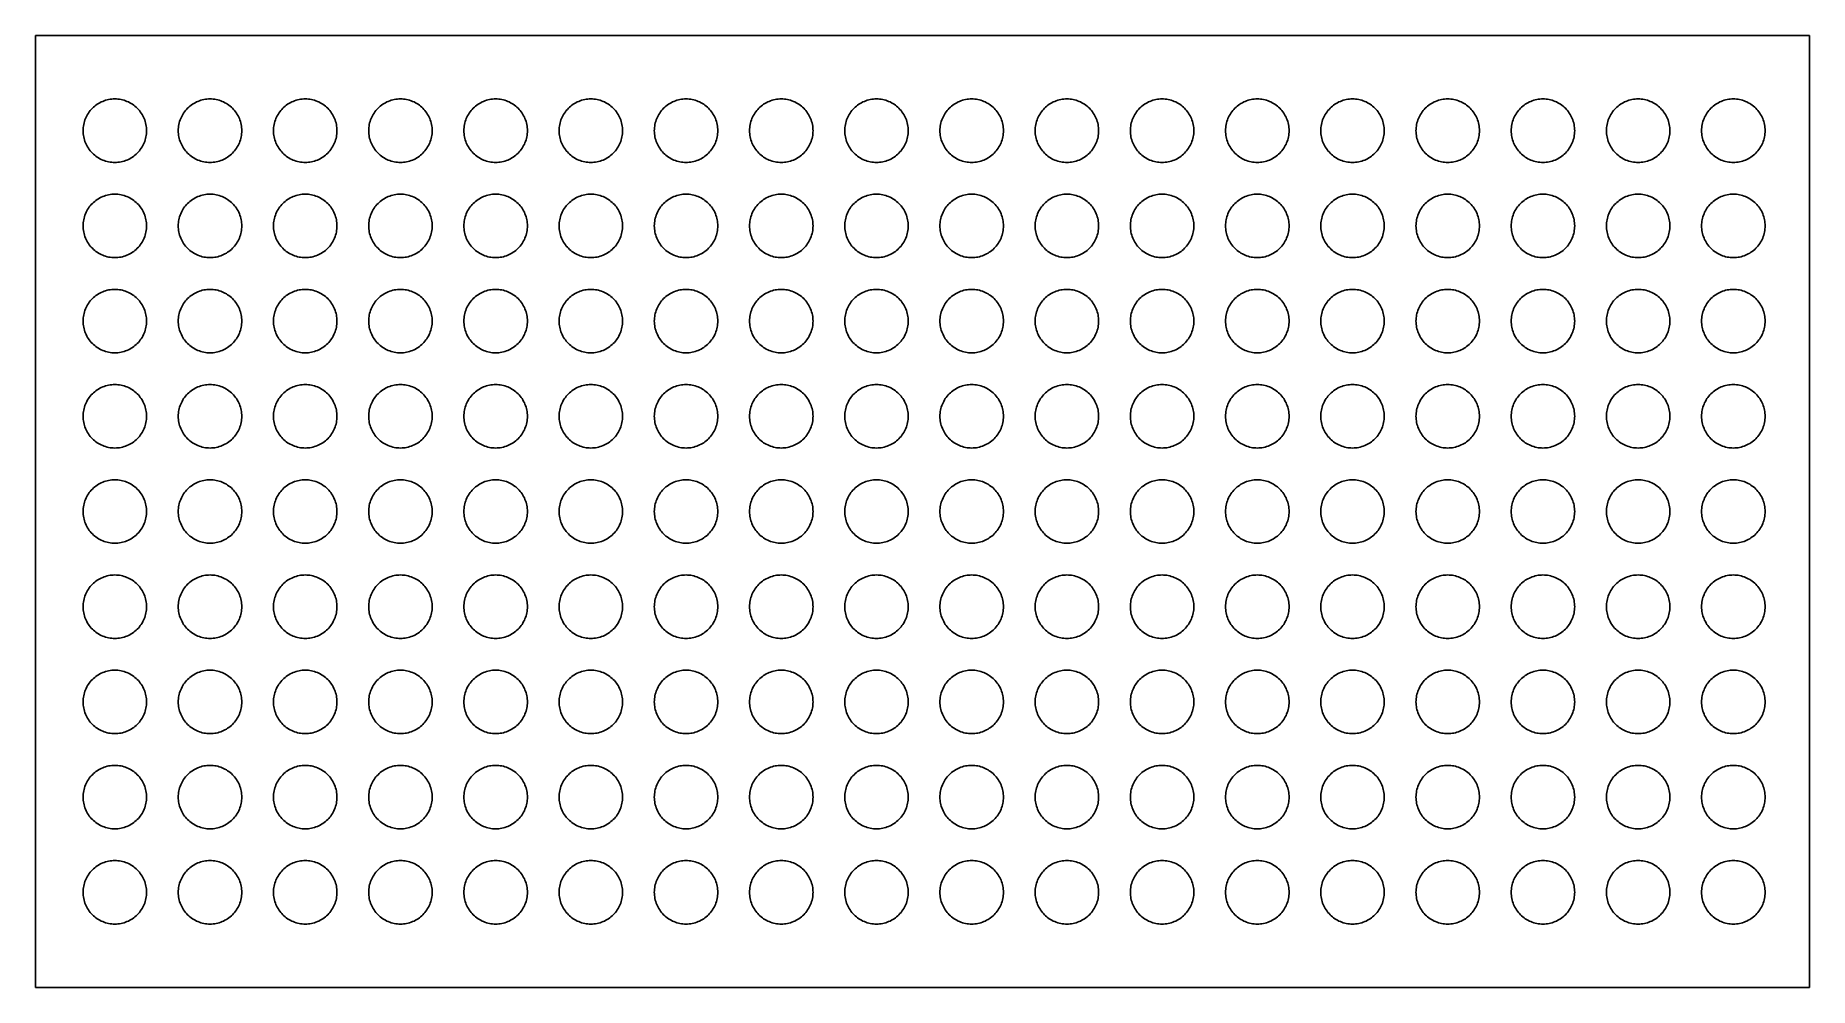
# Model space of a CAD drawing. Header units: metres. Extents: x 0 to 559, y 0 to 300.
import ezdxf

# ---------------------------------------------------------------- set-up
doc = ezdxf.new("R2010")
doc.units = ezdxf.units.M

msp = doc.modelspace()

# ---------------------------------------------------------------- linework, layer by layer
for p, q in [((559, 300), (0, 300)), ((0, 300), (0, 0)), ((559, 0), (559, 300)), ((21.6311, 279.415), (22.0972, 279.569)), ((22.0972, 279.569), (22.5702, 279.7)), ((22.5702, 279.7), (23.0491, 279.808)), ((23.0491, 279.808), (23.5327, 279.892)), ((23.5327, 279.892), (24.0198, 279.952)), ((24.0198, 279.952), (24.5093, 279.988)), ((24.5093, 279.988), (25, 280)), ((25, 280), (25.4907, 279.988)), ((25.4907, 279.988), (25.9802, 279.952)), ((25.9802, 279.952), (26.4673, 279.892)), ((26.4673, 279.892), (26.9509, 279.808)), ((26.9509, 279.808), (27.4298, 279.7)), ((27.4298, 279.7), (27.9028, 279.569)), ((27.9028, 279.569), (28.3689, 279.415)), ((51.6311, 279.415), (52.0972, 279.569)), ((52.0972, 279.569), (52.5702, 279.7)), ((52.5702, 279.7), (53.0491, 279.808)), ((53.0491, 279.808), (53.5327, 279.892)), ((53.5327, 279.892), (54.0198, 279.952)), ((54.0198, 279.952), (54.5093, 279.988)), ((54.5093, 279.988), (55, 280)), ((55, 280), (55.4907, 279.988)), ((55.4907, 279.988), (55.9802, 279.952)), ((55.9802, 279.952), (56.4673, 279.892)), ((56.4673, 279.892), (56.9509, 279.808)), ((56.9509, 279.808), (57.4298, 279.7)), ((57.4298, 279.7), (57.9028, 279.569)), ((57.9028, 279.569), (58.3689, 279.415)), ((81.6311, 279.415), (82.0972, 279.569)), ((82.0972, 279.569), (82.5702, 279.7)), ((82.5702, 279.7), (83.0491, 279.808)), ((83.0491, 279.808), (83.5327, 279.892)), ((83.5327, 279.892), (84.0198, 279.952)), ((84.0198, 279.952), (84.5093, 279.988)), ((84.5093, 279.988), (85, 280)), ((85, 280), (85.4907, 279.988)), ((85.4907, 279.988), (85.9802, 279.952)), ((85.9802, 279.952), (86.4673, 279.892)), ((86.4673, 279.892), (86.9509, 279.808)), ((86.9509, 279.808), (87.4298, 279.7)), ((87.4298, 279.7), (87.9028, 279.569)), ((87.9028, 279.569), (88.3689, 279.415)), ((111.631, 279.415), (112.097, 279.569)), ((112.097, 279.569), (112.57, 279.7)), ((112.57, 279.7), (113.049, 279.808)), ((113.049, 279.808), (113.533, 279.892)), ((113.533, 279.892), (114.02, 279.952)), ((114.02, 279.952), (114.509, 279.988)), ((114.509, 279.988), (115, 280)), ((115, 280), (115.491, 279.988)), ((115.491, 279.988), (115.98, 279.952)), ((115.98, 279.952), (116.467, 279.892)), ((116.467, 279.892), (116.951, 279.808)), ((116.951, 279.808), (117.43, 279.7)), ((117.43, 279.7), (117.903, 279.569)), ((117.903, 279.569), (118.369, 279.415)), ((141.631, 279.415), (142.097, 279.569)), ((142.097, 279.569), (142.57, 279.7)), ((142.57, 279.7), (143.049, 279.808)), ((143.049, 279.808), (143.533, 279.892)), ((143.533, 279.892), (144.02, 279.952)), ((144.02, 279.952), (144.509, 279.988)), ((144.509, 279.988), (145, 280)), ((145, 280), (145.491, 279.988)), ((145.491, 279.988), (145.98, 279.952)), ((145.98, 279.952), (146.467, 279.892)), ((146.467, 279.892), (146.951, 279.808)), ((146.951, 279.808), (147.43, 279.7)), ((147.43, 279.7), (147.903, 279.569)), ((147.903, 279.569), (148.369, 279.415)), ((171.631, 279.415), (172.097, 279.569)), ((172.097, 279.569), (172.57, 279.7)), ((172.57, 279.7), (173.049, 279.808)), ((173.049, 279.808), (173.533, 279.892)), ((173.533, 279.892), (174.02, 279.952)), ((174.02, 279.952), (174.509, 279.988)), ((174.509, 279.988), (175, 280)), ((175, 280), (175.491, 279.988)), ((175.491, 279.988), (175.98, 279.952)), ((175.98, 279.952), (176.467, 279.892)), ((176.467, 279.892), (176.951, 279.808)), ((176.951, 279.808), (177.43, 279.7)), ((177.43, 279.7), (177.903, 279.569)), ((177.903, 279.569), (178.369, 279.415)), ((201.631, 279.415), (202.097, 279.569)), ((202.097, 279.569), (202.57, 279.7)), ((202.57, 279.7), (203.049, 279.808)), ((203.049, 279.808), (203.533, 279.892)), ((203.533, 279.892), (204.02, 279.952)), ((204.02, 279.952), (204.509, 279.988)), ((204.509, 279.988), (205, 280)), ((205, 280), (205.491, 279.988)), ((205.491, 279.988), (205.98, 279.952)), ((205.98, 279.952), (206.467, 279.892)), ((206.467, 279.892), (206.951, 279.808)), ((206.951, 279.808), (207.43, 279.7)), ((207.43, 279.7), (207.903, 279.569)), ((207.903, 279.569), (208.369, 279.415)), ((231.631, 279.415), (232.097, 279.569)), ((232.097, 279.569), (232.57, 279.7)), ((232.57, 279.7), (233.049, 279.808)), ((233.049, 279.808), (233.533, 279.892)), ((233.533, 279.892), (234.02, 279.952)), ((234.02, 279.952), (234.509, 279.988)), ((234.509, 279.988), (235, 280)), ((235, 280), (235.491, 279.988)), ((235.491, 279.988), (235.98, 279.952)), ((235.98, 279.952), (236.467, 279.892)), ((236.467, 279.892), (236.951, 279.808)), ((236.951, 279.808), (237.43, 279.7)), ((237.43, 279.7), (237.903, 279.569)), ((237.903, 279.569), (238.369, 279.415)), ((261.631, 279.415), (262.097, 279.569)), ((262.097, 279.569), (262.57, 279.7)), ((262.57, 279.7), (263.049, 279.808)), ((263.049, 279.808), (263.533, 279.892)), ((263.533, 279.892), (264.02, 279.952)), ((264.02, 279.952), (264.509, 279.988)), ((264.509, 279.988), (265, 280)), ((265, 280), (265.491, 279.988)), ((265.491, 279.988), (265.98, 279.952)), ((265.98, 279.952), (266.467, 279.892)), ((266.467, 279.892), (266.951, 279.808)), ((266.951, 279.808), (267.43, 279.7)), ((267.43, 279.7), (267.903, 279.569)), ((267.903, 279.569), (268.369, 279.415)), ((291.631, 279.415), (292.097, 279.569)), ((292.097, 279.569), (292.57, 279.7)), ((292.57, 279.7), (293.049, 279.808)), ((293.049, 279.808), (293.533, 279.892)), ((293.533, 279.892), (294.02, 279.952)), ((294.02, 279.952), (294.509, 279.988)), ((294.509, 279.988), (295, 280)), ((295, 280), (295.491, 279.988)), ((295.491, 279.988), (295.98, 279.952)), ((295.98, 279.952), (296.467, 279.892)), ((296.467, 279.892), (296.951, 279.808)), ((296.951, 279.808), (297.43, 279.7)), ((297.43, 279.7), (297.903, 279.569)), ((297.903, 279.569), (298.369, 279.415)), ((321.631, 279.415), (322.097, 279.569)), ((322.097, 279.569), (322.57, 279.7)), ((322.57, 279.7), (323.049, 279.808)), ((323.049, 279.808), (323.533, 279.892)), ((323.533, 279.892), (324.02, 279.952)), ((324.02, 279.952), (324.509, 279.988)), ((324.509, 279.988), (325, 280)), ((325, 280), (325.491, 279.988)), ((325.491, 279.988), (325.98, 279.952)), ((325.98, 279.952), (326.467, 279.892)), ((326.467, 279.892), (326.951, 279.808)), ((326.951, 279.808), (327.43, 279.7)), ((327.43, 279.7), (327.903, 279.569)), ((327.903, 279.569), (328.369, 279.415)), ((351.631, 279.415), (352.097, 279.569)), ((352.097, 279.569), (352.57, 279.7)), ((352.57, 279.7), (353.049, 279.808)), ((353.049, 279.808), (353.533, 279.892)), ((353.533, 279.892), (354.02, 279.952)), ((354.02, 279.952), (354.509, 279.988)), ((354.509, 279.988), (355, 280)), ((355, 280), (355.491, 279.988)), ((355.491, 279.988), (355.98, 279.952)), ((355.98, 279.952), (356.467, 279.892)), ((356.467, 279.892), (356.951, 279.808)), ((356.951, 279.808), (357.43, 279.7)), ((357.43, 279.7), (357.903, 279.569)), ((357.903, 279.569), (358.369, 279.415)), ((381.631, 279.415), (382.097, 279.569)), ((382.097, 279.569), (382.57, 279.7)), ((382.57, 279.7), (383.049, 279.808)), ((383.049, 279.808), (383.533, 279.892)), ((383.533, 279.892), (384.02, 279.952)), ((384.02, 279.952), (384.509, 279.988)), ((384.509, 279.988), (385, 280)), ((385, 280), (385.491, 279.988)), ((385.491, 279.988), (385.98, 279.952)), ((385.98, 279.952), (386.467, 279.892)), ((386.467, 279.892), (386.951, 279.808)), ((386.951, 279.808), (387.43, 279.7)), ((387.43, 279.7), (387.903, 279.569)), ((387.903, 279.569), (388.369, 279.415)), ((411.631, 279.415), (412.097, 279.569)), ((412.097, 279.569), (412.57, 279.7)), ((412.57, 279.7), (413.049, 279.808)), ((413.049, 279.808), (413.533, 279.892)), ((413.533, 279.892), (414.02, 279.952)), ((414.02, 279.952), (414.509, 279.988)), ((414.509, 279.988), (415, 280)), ((415, 280), (415.491, 279.988)), ((415.491, 279.988), (415.98, 279.952)), ((415.98, 279.952), (416.467, 279.892)), ((416.467, 279.892), (416.951, 279.808)), ((416.951, 279.808), (417.43, 279.7)), ((417.43, 279.7), (417.903, 279.569)), ((417.903, 279.569), (418.369, 279.415)), ((441.631, 279.415), (442.097, 279.569)), ((442.097, 279.569), (442.57, 279.7)), ((442.57, 279.7), (443.049, 279.808)), ((443.049, 279.808), (443.533, 279.892)), ((443.533, 279.892), (444.02, 279.952)), ((444.02, 279.952), (444.509, 279.988)), ((444.509, 279.988), (445, 280)), ((445, 280), (445.491, 279.988)), ((445.491, 279.988), (445.98, 279.952)), ((445.98, 279.952), (446.467, 279.892)), ((446.467, 279.892), (446.951, 279.808)), ((446.951, 279.808), (447.43, 279.7)), ((447.43, 279.7), (447.903, 279.569)), ((447.903, 279.569), (448.369, 279.415)), ((471.631, 279.415), (472.097, 279.569)), ((472.097, 279.569), (472.57, 279.7)), ((472.57, 279.7), (473.049, 279.808)), ((473.049, 279.808), (473.533, 279.892)), ((473.533, 279.892), (474.02, 279.952)), ((474.02, 279.952), (474.509, 279.988)), ((474.509, 279.988), (475, 280)), ((475, 280), (475.491, 279.988)), ((475.491, 279.988), (475.98, 279.952)), ((475.98, 279.952), (476.467, 279.892)), ((476.467, 279.892), (476.951, 279.808)), ((476.951, 279.808), (477.43, 279.7)), ((477.43, 279.7), (477.903, 279.569)), ((477.903, 279.569), (478.369, 279.415)), ((501.631, 279.415), (502.097, 279.569)), ((502.097, 279.569), (502.57, 279.7)), ((502.57, 279.7), (503.049, 279.808)), ((503.049, 279.808), (503.533, 279.892)), ((503.533, 279.892), (504.02, 279.952)), ((504.02, 279.952), (504.509, 279.988)), ((504.509, 279.988), (505, 280)), ((505, 280), (505.491, 279.988)), ((505.491, 279.988), (505.98, 279.952)), ((505.98, 279.952), (506.467, 279.892)), ((506.467, 279.892), (506.951, 279.808)), ((506.951, 279.808), (507.43, 279.7)), ((507.43, 279.7), (507.903, 279.569)), ((507.903, 279.569), (508.369, 279.415)), ((531.631, 279.415), (532.097, 279.569)), ((532.097, 279.569), (532.57, 279.7)), ((532.57, 279.7), (533.049, 279.808)), ((533.049, 279.808), (533.533, 279.892)), ((533.533, 279.892), (534.02, 279.952)), ((534.02, 279.952), (534.509, 279.988)), ((534.509, 279.988), (535, 280)), ((535, 280), (535.491, 279.988)), ((535.491, 279.988), (535.98, 279.952)), ((535.98, 279.952), (536.467, 279.892)), ((536.467, 279.892), (536.951, 279.808)), ((536.951, 279.808), (537.43, 279.7)), ((537.43, 279.7), (537.903, 279.569)), ((537.903, 279.569), (538.369, 279.415)), ((15.7612, 273.827), (15.9601, 274.276)), ((15.9601, 274.276), (16.1808, 274.714)), ((16.1808, 274.714), (16.4227, 275.141)), ((16.4227, 275.141), (16.6853, 275.556)), ((16.6853, 275.556), (16.9679, 275.957)), ((16.9679, 275.957), (17.2699, 276.344)), ((17.2699, 276.344), (17.5905, 276.716)), ((17.5905, 276.716), (17.9289, 277.071)), ((17.9289, 277.071), (18.2844, 277.41)), ((18.2844, 277.41), (18.6561, 277.73)), ((18.6561, 277.73), (19.043, 278.032)), ((19.043, 278.032), (19.4443, 278.315)), ((19.4443, 278.315), (19.859, 278.577)), ((19.859, 278.577), (20.286, 278.819)), ((20.286, 278.819), (20.7244, 279.04)), ((20.7244, 279.04), (21.1732, 279.239)), ((21.1732, 279.239), (21.6311, 279.415)), ((28.3689, 279.415), (28.8268, 279.239)), ((28.8268, 279.239), (29.2755, 279.04)), ((29.2755, 279.04), (29.714, 278.819)), ((29.714, 278.819), (30.141, 278.577)), ((30.141, 278.577), (30.5557, 278.315)), ((30.5557, 278.315), (30.957, 278.032)), ((30.957, 278.032), (31.3439, 277.73)), ((31.3439, 277.73), (31.7156, 277.41)), ((31.7156, 277.41), (32.0711, 277.071)), ((32.0711, 277.071), (32.4095, 276.716)), ((32.4095, 276.716), (32.7301, 276.344)), ((32.7301, 276.344), (33.0321, 275.957)), ((33.0321, 275.957), (33.3147, 275.556)), ((33.3147, 275.556), (33.5773, 275.141)), ((33.5773, 275.141), (33.8192, 274.714)), ((33.8192, 274.714), (34.0399, 274.276)), ((34.0399, 274.276), (34.2388, 273.827)), ((45.7612, 273.827), (45.9601, 274.276)), ((45.9601, 274.276), (46.1808, 274.714)), ((46.1808, 274.714), (46.4227, 275.141)), ((46.4227, 275.141), (46.6853, 275.556)), ((46.6853, 275.556), (46.9679, 275.957)), ((46.9679, 275.957), (47.2699, 276.344)), ((47.2699, 276.344), (47.5905, 276.716)), ((47.5905, 276.716), (47.9289, 277.071)), ((47.9289, 277.071), (48.2844, 277.41)), ((48.2844, 277.41), (48.6561, 277.73)), ((48.6561, 277.73), (49.043, 278.032)), ((49.043, 278.032), (49.4443, 278.315)), ((49.4443, 278.315), (49.859, 278.577)), ((49.859, 278.577), (50.286, 278.819)), ((50.286, 278.819), (50.7244, 279.04)), ((50.7244, 279.04), (51.1732, 279.239)), ((51.1732, 279.239), (51.6311, 279.415)), ((58.3689, 279.415), (58.8268, 279.239)), ((58.8268, 279.239), (59.2755, 279.04)), ((59.2755, 279.04), (59.714, 278.819)), ((59.714, 278.819), (60.141, 278.577)), ((60.141, 278.577), (60.5557, 278.315)), ((60.5557, 278.315), (60.957, 278.032)), ((60.957, 278.032), (61.3439, 277.73)), ((61.3439, 277.73), (61.7156, 277.41)), ((61.7156, 277.41), (62.0711, 277.071)), ((62.0711, 277.071), (62.4095, 276.716)), ((62.4095, 276.716), (62.7301, 276.344)), ((62.7301, 276.344), (63.0321, 275.957)), ((63.0321, 275.957), (63.3147, 275.556)), ((63.3147, 275.556), (63.5773, 275.141)), ((63.5773, 275.141), (63.8192, 274.714)), ((63.8192, 274.714), (64.0399, 274.276)), ((64.0399, 274.276), (64.2388, 273.827)), ((75.7612, 273.827), (75.9601, 274.276)), ((75.9601, 274.276), (76.1808, 274.714)), ((76.1808, 274.714), (76.4227, 275.141)), ((76.4227, 275.141), (76.6853, 275.556)), ((76.6853, 275.556), (76.9679, 275.957)), ((76.9679, 275.957), (77.2699, 276.344)), ((77.2699, 276.344), (77.5905, 276.716)), ((77.5905, 276.716), (77.9289, 277.071)), ((77.9289, 277.071), (78.2844, 277.41)), ((78.2844, 277.41), (78.6561, 277.73)), ((78.6561, 277.73), (79.043, 278.032)), ((79.043, 278.032), (79.4443, 278.315)), ((79.4443, 278.315), (79.859, 278.577)), ((79.859, 278.577), (80.286, 278.819)), ((80.286, 278.819), (80.7244, 279.04)), ((80.7244, 279.04), (81.1732, 279.239)), ((81.1732, 279.239), (81.6311, 279.415)), ((88.3689, 279.415), (88.8268, 279.239)), ((88.8268, 279.239), (89.2755, 279.04)), ((89.2755, 279.04), (89.714, 278.819)), ((89.714, 278.819), (90.141, 278.577)), ((90.141, 278.577), (90.5557, 278.315)), ((90.5557, 278.315), (90.957, 278.032)), ((90.957, 278.032), (91.3439, 277.73)), ((91.3439, 277.73), (91.7156, 277.41)), ((91.7156, 277.41), (92.0711, 277.071)), ((92.0711, 277.071), (92.4095, 276.716)), ((92.4095, 276.716), (92.7301, 276.344)), ((92.7301, 276.344), (93.0321, 275.957)), ((93.0321, 275.957), (93.3147, 275.556)), ((93.3147, 275.556), (93.5773, 275.141)), ((93.5773, 275.141), (93.8192, 274.714)), ((93.8192, 274.714), (94.0399, 274.276)), ((94.0399, 274.276), (94.2388, 273.827)), ((105.761, 273.827), (105.96, 274.276)), ((105.96, 274.276), (106.181, 274.714)), ((106.181, 274.714), (106.423, 275.141)), ((106.423, 275.141), (106.685, 275.556)), ((106.685, 275.556), (106.968, 275.957)), ((106.968, 275.957), (107.27, 276.344)), ((107.27, 276.344), (107.59, 276.716)), ((107.59, 276.716), (107.929, 277.071)), ((107.929, 277.071), (108.284, 277.41)), ((108.284, 277.41), (108.656, 277.73)), ((108.656, 277.73), (109.043, 278.032)), ((109.043, 278.032), (109.444, 278.315)), ((109.444, 278.315), (109.859, 278.577)), ((109.859, 278.577), (110.286, 278.819)), ((110.286, 278.819), (110.724, 279.04)), ((110.724, 279.04), (111.173, 279.239)), ((111.173, 279.239), (111.631, 279.415)), ((118.369, 279.415), (118.827, 279.239)), ((118.827, 279.239), (119.276, 279.04)), ((119.276, 279.04), (119.714, 278.819)), ((119.714, 278.819), (120.141, 278.577)), ((120.141, 278.577), (120.556, 278.315)), ((120.556, 278.315), (120.957, 278.032)), ((120.957, 278.032), (121.344, 277.73)), ((121.344, 277.73), (121.716, 277.41)), ((121.716, 277.41), (122.071, 277.071)), ((122.071, 277.071), (122.41, 276.716)), ((122.41, 276.716), (122.73, 276.344)), ((122.73, 276.344), (123.032, 275.957)), ((123.032, 275.957), (123.315, 275.556)), ((123.315, 275.556), (123.577, 275.141)), ((123.577, 275.141), (123.819, 274.714)), ((123.819, 274.714), (124.04, 274.276)), ((124.04, 274.276), (124.239, 273.827)), ((135.761, 273.827), (135.96, 274.276)), ((135.96, 274.276), (136.181, 274.714)), ((136.181, 274.714), (136.423, 275.141)), ((136.423, 275.141), (136.685, 275.556)), ((136.685, 275.556), (136.968, 275.957)), ((136.968, 275.957), (137.27, 276.344)), ((137.27, 276.344), (137.59, 276.716)), ((137.59, 276.716), (137.929, 277.071)), ((137.929, 277.071), (138.284, 277.41)), ((138.284, 277.41), (138.656, 277.73)), ((138.656, 277.73), (139.043, 278.032)), ((139.043, 278.032), (139.444, 278.315)), ((139.444, 278.315), (139.859, 278.577)), ((139.859, 278.577), (140.286, 278.819)), ((140.286, 278.819), (140.724, 279.04)), ((140.724, 279.04), (141.173, 279.239)), ((141.173, 279.239), (141.631, 279.415)), ((148.369, 279.415), (148.827, 279.239)), ((148.827, 279.239), (149.276, 279.04)), ((149.276, 279.04), (149.714, 278.819)), ((149.714, 278.819), (150.141, 278.577)), ((150.141, 278.577), (150.556, 278.315)), ((150.556, 278.315), (150.957, 278.032)), ((150.957, 278.032), (151.344, 277.73)), ((151.344, 277.73), (151.716, 277.41)), ((151.716, 277.41), (152.071, 277.071)), ((152.071, 277.071), (152.41, 276.716)), ((152.41, 276.716), (152.73, 276.344)), ((152.73, 276.344), (153.032, 275.957)), ((153.032, 275.957), (153.315, 275.556)), ((153.315, 275.556), (153.577, 275.141)), ((153.577, 275.141), (153.819, 274.714)), ((153.819, 274.714), (154.04, 274.276)), ((154.04, 274.276), (154.239, 273.827)), ((165.761, 273.827), (165.96, 274.276)), ((165.96, 274.276), (166.181, 274.714)), ((166.181, 274.714), (166.423, 275.141)), ((166.423, 275.141), (166.685, 275.556)), ((166.685, 275.556), (166.968, 275.957)), ((166.968, 275.957), (167.27, 276.344)), ((167.27, 276.344), (167.59, 276.716)), ((167.59, 276.716), (167.929, 277.071)), ((167.929, 277.071), (168.284, 277.41)), ((168.284, 277.41), (168.656, 277.73)), ((168.656, 277.73), (169.043, 278.032)), ((169.043, 278.032), (169.444, 278.315)), ((169.444, 278.315), (169.859, 278.577)), ((169.859, 278.577), (170.286, 278.819)), ((170.286, 278.819), (170.724, 279.04)), ((170.724, 279.04), (171.173, 279.239)), ((171.173, 279.239), (171.631, 279.415)), ((178.369, 279.415), (178.827, 279.239)), ((178.827, 279.239), (179.276, 279.04)), ((179.276, 279.04), (179.714, 278.819)), ((179.714, 278.819), (180.141, 278.577)), ((180.141, 278.577), (180.556, 278.315)), ((180.556, 278.315), (180.957, 278.032)), ((180.957, 278.032), (181.344, 277.73)), ((181.344, 277.73), (181.716, 277.41)), ((181.716, 277.41), (182.071, 277.071)), ((182.071, 277.071), (182.41, 276.716)), ((182.41, 276.716), (182.73, 276.344)), ((182.73, 276.344), (183.032, 275.957)), ((183.032, 275.957), (183.315, 275.556)), ((183.315, 275.556), (183.577, 275.141)), ((183.577, 275.141), (183.819, 274.714)), ((183.819, 274.714), (184.04, 274.276)), ((184.04, 274.276), (184.239, 273.827)), ((195.761, 273.827), (195.96, 274.276)), ((195.96, 274.276), (196.181, 274.714)), ((196.181, 274.714), (196.423, 275.141)), ((196.423, 275.141), (196.685, 275.556)), ((196.685, 275.556), (196.968, 275.957)), ((196.968, 275.957), (197.27, 276.344)), ((197.27, 276.344), (197.59, 276.716)), ((197.59, 276.716), (197.929, 277.071)), ((197.929, 277.071), (198.284, 277.41)), ((198.284, 277.41), (198.656, 277.73)), ((198.656, 277.73), (199.043, 278.032)), ((199.043, 278.032), (199.444, 278.315)), ((199.444, 278.315), (199.859, 278.577)), ((199.859, 278.577), (200.286, 278.819)), ((200.286, 278.819), (200.724, 279.04)), ((200.724, 279.04), (201.173, 279.239)), ((201.173, 279.239), (201.631, 279.415)), ((208.369, 279.415), (208.827, 279.239)), ((208.827, 279.239), (209.276, 279.04)), ((209.276, 279.04), (209.714, 278.819)), ((209.714, 278.819), (210.141, 278.577)), ((210.141, 278.577), (210.556, 278.315)), ((210.556, 278.315), (210.957, 278.032)), ((210.957, 278.032), (211.344, 277.73)), ((211.344, 277.73), (211.716, 277.41)), ((211.716, 277.41), (212.071, 277.071)), ((212.071, 277.071), (212.41, 276.716)), ((212.41, 276.716), (212.73, 276.344)), ((212.73, 276.344), (213.032, 275.957)), ((213.032, 275.957), (213.315, 275.556)), ((213.315, 275.556), (213.577, 275.141)), ((213.577, 275.141), (213.819, 274.714)), ((213.819, 274.714), (214.04, 274.276)), ((214.04, 274.276), (214.239, 273.827)), ((225.761, 273.827), (225.96, 274.276)), ((225.96, 274.276), (226.181, 274.714)), ((226.181, 274.714), (226.423, 275.141)), ((226.423, 275.141), (226.685, 275.556)), ((226.685, 275.556), (226.968, 275.957)), ((226.968, 275.957), (227.27, 276.344)), ((227.27, 276.344), (227.59, 276.716)), ((227.59, 276.716), (227.929, 277.071)), ((227.929, 277.071), (228.284, 277.41)), ((228.284, 277.41), (228.656, 277.73)), ((228.656, 277.73), (229.043, 278.032)), ((229.043, 278.032), (229.444, 278.315)), ((229.444, 278.315), (229.859, 278.577)), ((229.859, 278.577), (230.286, 278.819)), ((230.286, 278.819), (230.724, 279.04)), ((230.724, 279.04), (231.173, 279.239)), ((231.173, 279.239), (231.631, 279.415)), ((238.369, 279.415), (238.827, 279.239)), ((238.827, 279.239), (239.276, 279.04)), ((239.276, 279.04), (239.714, 278.819)), ((239.714, 278.819), (240.141, 278.577)), ((240.141, 278.577), (240.556, 278.315)), ((240.556, 278.315), (240.957, 278.032)), ((240.957, 278.032), (241.344, 277.73)), ((241.344, 277.73), (241.716, 277.41)), ((241.716, 277.41), (242.071, 277.071)), ((242.071, 277.071), (242.41, 276.716)), ((242.41, 276.716), (242.73, 276.344)), ((242.73, 276.344), (243.032, 275.957)), ((243.032, 275.957), (243.315, 275.556)), ((243.315, 275.556), (243.577, 275.141)), ((243.577, 275.141), (243.819, 274.714)), ((243.819, 274.714), (244.04, 274.276)), ((244.04, 274.276), (244.239, 273.827)), ((255.761, 273.827), (255.96, 274.276)), ((255.96, 274.276), (256.181, 274.714)), ((256.181, 274.714), (256.423, 275.141)), ((256.423, 275.141), (256.685, 275.556)), ((256.685, 275.556), (256.968, 275.957)), ((256.968, 275.957), (257.27, 276.344)), ((257.27, 276.344), (257.59, 276.716)), ((257.59, 276.716), (257.929, 277.071)), ((257.929, 277.071), (258.284, 277.41)), ((258.284, 277.41), (258.656, 277.73)), ((258.656, 277.73), (259.043, 278.032)), ((259.043, 278.032), (259.444, 278.315)), ((259.444, 278.315), (259.859, 278.577)), ((259.859, 278.577), (260.286, 278.819)), ((260.286, 278.819), (260.724, 279.04)), ((260.724, 279.04), (261.173, 279.239)), ((261.173, 279.239), (261.631, 279.415)), ((268.369, 279.415), (268.827, 279.239)), ((268.827, 279.239), (269.276, 279.04)), ((269.276, 279.04), (269.714, 278.819)), ((269.714, 278.819), (270.141, 278.577)), ((270.141, 278.577), (270.556, 278.315)), ((270.556, 278.315), (270.957, 278.032)), ((270.957, 278.032), (271.344, 277.73)), ((271.344, 277.73), (271.716, 277.41)), ((271.716, 277.41), (272.071, 277.071)), ((272.071, 277.071), (272.41, 276.716)), ((272.41, 276.716), (272.73, 276.344)), ((272.73, 276.344), (273.032, 275.957)), ((273.032, 275.957), (273.315, 275.556)), ((273.315, 275.556), (273.577, 275.141)), ((273.577, 275.141), (273.819, 274.714)), ((273.819, 274.714), (274.04, 274.276)), ((274.04, 274.276), (274.239, 273.827)), ((285.761, 273.827), (285.96, 274.276)), ((285.96, 274.276), (286.181, 274.714)), ((286.181, 274.714), (286.423, 275.141)), ((286.423, 275.141), (286.685, 275.556)), ((286.685, 275.556), (286.968, 275.957)), ((286.968, 275.957), (287.27, 276.344)), ((287.27, 276.344), (287.59, 276.716)), ((287.59, 276.716), (287.929, 277.071)), ((287.929, 277.071), (288.284, 277.41)), ((288.284, 277.41), (288.656, 277.73)), ((288.656, 277.73), (289.043, 278.032)), ((289.043, 278.032), (289.444, 278.315)), ((289.444, 278.315), (289.859, 278.577)), ((289.859, 278.577), (290.286, 278.819)), ((290.286, 278.819), (290.724, 279.04)), ((290.724, 279.04), (291.173, 279.239)), ((291.173, 279.239), (291.631, 279.415)), ((298.369, 279.415), (298.827, 279.239)), ((298.827, 279.239), (299.276, 279.04)), ((299.276, 279.04), (299.714, 278.819)), ((299.714, 278.819), (300.141, 278.577)), ((300.141, 278.577), (300.556, 278.315)), ((300.556, 278.315), (300.957, 278.032)), ((300.957, 278.032), (301.344, 277.73)), ((301.344, 277.73), (301.716, 277.41)), ((301.716, 277.41), (302.071, 277.071)), ((302.071, 277.071), (302.41, 276.716)), ((302.41, 276.716), (302.73, 276.344)), ((302.73, 276.344), (303.032, 275.957)), ((303.032, 275.957), (303.315, 275.556)), ((303.315, 275.556), (303.577, 275.141)), ((303.577, 275.141), (303.819, 274.714)), ((303.819, 274.714), (304.04, 274.276)), ((304.04, 274.276), (304.239, 273.827)), ((315.761, 273.827), (315.96, 274.276)), ((315.96, 274.276), (316.181, 274.714)), ((316.181, 274.714), (316.423, 275.141)), ((316.423, 275.141), (316.685, 275.556)), ((316.685, 275.556), (316.968, 275.957)), ((316.968, 275.957), (317.27, 276.344)), ((317.27, 276.344), (317.59, 276.716)), ((317.59, 276.716), (317.929, 277.071)), ((317.929, 277.071), (318.284, 277.41)), ((318.284, 277.41), (318.656, 277.73)), ((318.656, 277.73), (319.043, 278.032)), ((319.043, 278.032), (319.444, 278.315)), ((319.444, 278.315), (319.859, 278.577)), ((319.859, 278.577), (320.286, 278.819)), ((320.286, 278.819), (320.724, 279.04)), ((320.724, 279.04), (321.173, 279.239)), ((321.173, 279.239), (321.631, 279.415)), ((328.369, 279.415), (328.827, 279.239)), ((328.827, 279.239), (329.276, 279.04)), ((329.276, 279.04), (329.714, 278.819)), ((329.714, 278.819), (330.141, 278.577)), ((330.141, 278.577), (330.556, 278.315)), ((330.556, 278.315), (330.957, 278.032)), ((330.957, 278.032), (331.344, 277.73)), ((331.344, 277.73), (331.716, 277.41)), ((331.716, 277.41), (332.071, 277.071)), ((332.071, 277.071), (332.41, 276.716)), ((332.41, 276.716), (332.73, 276.344)), ((332.73, 276.344), (333.032, 275.957)), ((333.032, 275.957), (333.315, 275.556)), ((333.315, 275.556), (333.577, 275.141)), ((333.577, 275.141), (333.819, 274.714)), ((333.819, 274.714), (334.04, 274.276)), ((334.04, 274.276), (334.239, 273.827)), ((345.761, 273.827), (345.96, 274.276)), ((345.96, 274.276), (346.181, 274.714)), ((346.181, 274.714), (346.423, 275.141)), ((346.423, 275.141), (346.685, 275.556)), ((346.685, 275.556), (346.968, 275.957)), ((346.968, 275.957), (347.27, 276.344)), ((347.27, 276.344), (347.59, 276.716)), ((347.59, 276.716), (347.929, 277.071)), ((347.929, 277.071), (348.284, 277.41)), ((348.284, 277.41), (348.656, 277.73)), ((348.656, 277.73), (349.043, 278.032)), ((349.043, 278.032), (349.444, 278.315)), ((349.444, 278.315), (349.859, 278.577)), ((349.859, 278.577), (350.286, 278.819)), ((350.286, 278.819), (350.724, 279.04)), ((350.724, 279.04), (351.173, 279.239)), ((351.173, 279.239), (351.631, 279.415)), ((358.369, 279.415), (358.827, 279.239)), ((358.827, 279.239), (359.276, 279.04)), ((359.276, 279.04), (359.714, 278.819)), ((359.714, 278.819), (360.141, 278.577)), ((360.141, 278.577), (360.556, 278.315)), ((360.556, 278.315), (360.957, 278.032)), ((360.957, 278.032), (361.344, 277.73)), ((361.344, 277.73), (361.716, 277.41)), ((361.716, 277.41), (362.071, 277.071)), ((362.071, 277.071), (362.41, 276.716)), ((362.41, 276.716), (362.73, 276.344)), ((362.73, 276.344), (363.032, 275.957)), ((363.032, 275.957), (363.315, 275.556)), ((363.315, 275.556), (363.577, 275.141)), ((363.577, 275.141), (363.819, 274.714)), ((363.819, 274.714), (364.04, 274.276)), ((364.04, 274.276), (364.239, 273.827)), ((375.761, 273.827), (375.96, 274.276)), ((375.96, 274.276), (376.181, 274.714)), ((376.181, 274.714), (376.423, 275.141)), ((376.423, 275.141), (376.685, 275.556)), ((376.685, 275.556), (376.968, 275.957)), ((376.968, 275.957), (377.27, 276.344)), ((377.27, 276.344), (377.59, 276.716)), ((377.59, 276.716), (377.929, 277.071)), ((377.929, 277.071), (378.284, 277.41)), ((378.284, 277.41), (378.656, 277.73)), ((378.656, 277.73), (379.043, 278.032)), ((379.043, 278.032), (379.444, 278.315)), ((379.444, 278.315), (379.859, 278.577)), ((379.859, 278.577), (380.286, 278.819)), ((380.286, 278.819), (380.724, 279.04)), ((380.724, 279.04), (381.173, 279.239)), ((381.173, 279.239), (381.631, 279.415)), ((388.369, 279.415), (388.827, 279.239)), ((388.827, 279.239), (389.276, 279.04)), ((389.276, 279.04), (389.714, 278.819)), ((389.714, 278.819), (390.141, 278.577)), ((390.141, 278.577), (390.556, 278.315)), ((390.556, 278.315), (390.957, 278.032)), ((390.957, 278.032), (391.344, 277.73)), ((391.344, 277.73), (391.716, 277.41)), ((391.716, 277.41), (392.071, 277.071)), ((392.071, 277.071), (392.41, 276.716)), ((392.41, 276.716), (392.73, 276.344)), ((392.73, 276.344), (393.032, 275.957)), ((393.032, 275.957), (393.315, 275.556)), ((393.315, 275.556), (393.577, 275.141)), ((393.577, 275.141), (393.819, 274.714)), ((393.819, 274.714), (394.04, 274.276)), ((394.04, 274.276), (394.239, 273.827)), ((405.761, 273.827), (405.96, 274.276)), ((405.96, 274.276), (406.181, 274.714)), ((406.181, 274.714), (406.423, 275.141)), ((406.423, 275.141), (406.685, 275.556)), ((406.685, 275.556), (406.968, 275.957)), ((406.968, 275.957), (407.27, 276.344)), ((407.27, 276.344), (407.59, 276.716)), ((407.59, 276.716), (407.929, 277.071)), ((407.929, 277.071), (408.284, 277.41)), ((408.284, 277.41), (408.656, 277.73)), ((408.656, 277.73), (409.043, 278.032)), ((409.043, 278.032), (409.444, 278.315)), ((409.444, 278.315), (409.859, 278.577)), ((409.859, 278.577), (410.286, 278.819)), ((410.286, 278.819), (410.724, 279.04)), ((410.724, 279.04), (411.173, 279.239)), ((411.173, 279.239), (411.631, 279.415)), ((418.369, 279.415), (418.827, 279.239)), ((418.827, 279.239), (419.276, 279.04)), ((419.276, 279.04), (419.714, 278.819)), ((419.714, 278.819), (420.141, 278.577)), ((420.141, 278.577), (420.556, 278.315)), ((420.556, 278.315), (420.957, 278.032)), ((420.957, 278.032), (421.344, 277.73)), ((421.344, 277.73), (421.716, 277.41)), ((421.716, 277.41), (422.071, 277.071)), ((422.071, 277.071), (422.41, 276.716)), ((422.41, 276.716), (422.73, 276.344)), ((422.73, 276.344), (423.032, 275.957)), ((423.032, 275.957), (423.315, 275.556)), ((423.315, 275.556), (423.577, 275.141)), ((423.577, 275.141), (423.819, 274.714)), ((423.819, 274.714), (424.04, 274.276)), ((424.04, 274.276), (424.239, 273.827)), ((435.761, 273.827), (435.96, 274.276)), ((435.96, 274.276), (436.181, 274.714)), ((436.181, 274.714), (436.423, 275.141)), ((436.423, 275.141), (436.685, 275.556)), ((436.685, 275.556), (436.968, 275.957)), ((436.968, 275.957), (437.27, 276.344)), ((437.27, 276.344), (437.59, 276.716)), ((437.59, 276.716), (437.929, 277.071)), ((437.929, 277.071), (438.284, 277.41)), ((438.284, 277.41), (438.656, 277.73)), ((438.656, 277.73), (439.043, 278.032)), ((439.043, 278.032), (439.444, 278.315)), ((439.444, 278.315), (439.859, 278.577)), ((439.859, 278.577), (440.286, 278.819)), ((440.286, 278.819), (440.724, 279.04)), ((440.724, 279.04), (441.173, 279.239)), ((441.173, 279.239), (441.631, 279.415)), ((448.369, 279.415), (448.827, 279.239)), ((448.827, 279.239), (449.276, 279.04)), ((449.276, 279.04), (449.714, 278.819)), ((449.714, 278.819), (450.141, 278.577)), ((450.141, 278.577), (450.556, 278.315)), ((450.556, 278.315), (450.957, 278.032)), ((450.957, 278.032), (451.344, 277.73)), ((451.344, 277.73), (451.716, 277.41)), ((451.716, 277.41), (452.071, 277.071)), ((452.071, 277.071), (452.41, 276.716)), ((452.41, 276.716), (452.73, 276.344)), ((452.73, 276.344), (453.032, 275.957)), ((453.032, 275.957), (453.315, 275.556)), ((453.315, 275.556), (453.577, 275.141)), ((453.577, 275.141), (453.819, 274.714)), ((453.819, 274.714), (454.04, 274.276)), ((454.04, 274.276), (454.239, 273.827)), ((465.761, 273.827), (465.96, 274.276)), ((465.96, 274.276), (466.181, 274.714)), ((466.181, 274.714), (466.423, 275.141)), ((466.423, 275.141), (466.685, 275.556)), ((466.685, 275.556), (466.968, 275.957)), ((466.968, 275.957), (467.27, 276.344)), ((467.27, 276.344), (467.59, 276.716)), ((467.59, 276.716), (467.929, 277.071)), ((467.929, 277.071), (468.284, 277.41)), ((468.284, 277.41), (468.656, 277.73)), ((468.656, 277.73), (469.043, 278.032)), ((469.043, 278.032), (469.444, 278.315)), ((469.444, 278.315), (469.859, 278.577)), ((469.859, 278.577), (470.286, 278.819)), ((470.286, 278.819), (470.724, 279.04)), ((470.724, 279.04), (471.173, 279.239)), ((471.173, 279.239), (471.631, 279.415)), ((478.369, 279.415), (478.827, 279.239)), ((478.827, 279.239), (479.276, 279.04)), ((479.276, 279.04), (479.714, 278.819)), ((479.714, 278.819), (480.141, 278.577)), ((480.141, 278.577), (480.556, 278.315)), ((480.556, 278.315), (480.957, 278.032)), ((480.957, 278.032), (481.344, 277.73)), ((481.344, 277.73), (481.716, 277.41)), ((481.716, 277.41), (482.071, 277.071)), ((482.071, 277.071), (482.41, 276.716)), ((482.41, 276.716), (482.73, 276.344)), ((482.73, 276.344), (483.032, 275.957)), ((483.032, 275.957), (483.315, 275.556)), ((483.315, 275.556), (483.577, 275.141)), ((483.577, 275.141), (483.819, 274.714)), ((483.819, 274.714), (484.04, 274.276)), ((484.04, 274.276), (484.239, 273.827)), ((495.761, 273.827), (495.96, 274.276)), ((495.96, 274.276), (496.181, 274.714)), ((496.181, 274.714), (496.423, 275.141)), ((496.423, 275.141), (496.685, 275.556)), ((496.685, 275.556), (496.968, 275.957)), ((496.968, 275.957), (497.27, 276.344)), ((497.27, 276.344), (497.59, 276.716)), ((497.59, 276.716), (497.929, 277.071)), ((497.929, 277.071), (498.284, 277.41)), ((498.284, 277.41), (498.656, 277.73)), ((498.656, 277.73), (499.043, 278.032)), ((499.043, 278.032), (499.444, 278.315)), ((499.444, 278.315), (499.859, 278.577)), ((499.859, 278.577), (500.286, 278.819)), ((500.286, 278.819), (500.724, 279.04)), ((500.724, 279.04), (501.173, 279.239)), ((501.173, 279.239), (501.631, 279.415)), ((508.369, 279.415), (508.827, 279.239)), ((508.827, 279.239), (509.276, 279.04)), ((509.276, 279.04), (509.714, 278.819)), ((509.714, 278.819), (510.141, 278.577)), ((510.141, 278.577), (510.556, 278.315)), ((510.556, 278.315), (510.957, 278.032)), ((510.957, 278.032), (511.344, 277.73)), ((511.344, 277.73), (511.716, 277.41)), ((511.716, 277.41), (512.071, 277.071)), ((512.071, 277.071), (512.41, 276.716)), ((512.41, 276.716), (512.73, 276.344)), ((512.73, 276.344), (513.032, 275.957)), ((513.032, 275.957), (513.315, 275.556)), ((513.315, 275.556), (513.577, 275.141)), ((513.577, 275.141), (513.819, 274.714)), ((513.819, 274.714), (514.04, 274.276)), ((514.04, 274.276), (514.239, 273.827)), ((525.761, 273.827), (525.96, 274.276)), ((525.96, 274.276), (526.181, 274.714)), ((526.181, 274.714), (526.423, 275.141)), ((526.423, 275.141), (526.685, 275.556)), ((526.685, 275.556), (526.968, 275.957)), ((526.968, 275.957), (527.27, 276.344)), ((527.27, 276.344), (527.59, 276.716)), ((527.59, 276.716), (527.929, 277.071)), ((527.929, 277.071), (528.284, 277.41)), ((528.284, 277.41), (528.656, 277.73)), ((528.656, 277.73), (529.043, 278.032)), ((529.043, 278.032), (529.444, 278.315)), ((529.444, 278.315), (529.859, 278.577)), ((529.859, 278.577), (530.286, 278.819)), ((530.286, 278.819), (530.724, 279.04)), ((530.724, 279.04), (531.173, 279.239)), ((531.173, 279.239), (531.631, 279.415)), ((538.369, 279.415), (538.827, 279.239)), ((538.827, 279.239), (539.276, 279.04)), ((539.276, 279.04), (539.714, 278.819)), ((539.714, 278.819), (540.141, 278.577)), ((540.141, 278.577), (540.556, 278.315)), ((540.556, 278.315), (540.957, 278.032)), ((540.957, 278.032), (541.344, 277.73)), ((541.344, 277.73), (541.716, 277.41)), ((541.716, 277.41), (542.071, 277.071)), ((542.071, 277.071), (542.41, 276.716)), ((542.41, 276.716), (542.73, 276.344)), ((542.73, 276.344), (543.032, 275.957)), ((543.032, 275.957), (543.315, 275.556)), ((543.315, 275.556), (543.577, 275.141)), ((543.577, 275.141), (543.819, 274.714)), ((543.819, 274.714), (544.04, 274.276)), ((544.04, 274.276), (544.239, 273.827)), ((15, 270), (15.012, 270.491)), ((15.012, 269.509), (15, 270)), ((15.012, 270.491), (15.0481, 270.98)), ((15.0481, 269.02), (15.012, 269.509)), ((15.0481, 270.98), (15.1082, 271.467)), ((15.1082, 268.533), (15.0481, 269.02)), ((15.1082, 271.467), (15.1921, 271.951)), ((15.1921, 268.049), (15.1082, 268.533)), ((15.1921, 271.951), (15.2997, 272.43)), ((15.2997, 272.43), (15.4306, 272.903)), ((15.4306, 272.903), (15.5845, 273.369)), ((15.5845, 273.369), (15.7612, 273.827)), ((34.2388, 273.827), (34.4154, 273.369)), ((34.4154, 273.369), (34.5694, 272.903)), ((34.5694, 272.903), (34.7003, 272.43)), ((34.7003, 272.43), (34.8078, 271.951)), ((34.8078, 271.951), (34.8918, 271.467)), ((34.8918, 268.533), (34.8078, 268.049)), ((34.8918, 271.467), (34.9518, 270.98)), ((34.9518, 269.02), (34.8918, 268.533)), ((34.9518, 270.98), (34.9879, 270.491)), ((34.9879, 269.509), (34.9518, 269.02)), ((34.9879, 270.491), (35, 270)), ((35, 270), (34.9879, 269.509)), ((45, 270), (45.012, 270.491)), ((45.012, 269.509), (45, 270)), ((45.012, 270.491), (45.0481, 270.98)), ((45.0481, 269.02), (45.012, 269.509)), ((45.0481, 270.98), (45.1082, 271.467)), ((45.1082, 268.533), (45.0481, 269.02)), ((45.1082, 271.467), (45.1921, 271.951)), ((45.1921, 268.049), (45.1082, 268.533)), ((45.1921, 271.951), (45.2997, 272.43)), ((45.2997, 272.43), (45.4306, 272.903)), ((45.4306, 272.903), (45.5845, 273.369)), ((45.5845, 273.369), (45.7612, 273.827)), ((64.2388, 273.827), (64.4154, 273.369)), ((64.4154, 273.369), (64.5694, 272.903)), ((64.5694, 272.903), (64.7003, 272.43)), ((64.7003, 272.43), (64.8078, 271.951)), ((64.8078, 271.951), (64.8918, 271.467)), ((64.8918, 268.533), (64.8078, 268.049)), ((64.8918, 271.467), (64.9518, 270.98)), ((64.9518, 269.02), (64.8918, 268.533)), ((64.9518, 270.98), (64.9879, 270.491)), ((64.9879, 269.509), (64.9518, 269.02)), ((64.9879, 270.491), (65, 270)), ((65, 270), (64.9879, 269.509)), ((75, 270), (75.012, 270.491)), ((75.012, 269.509), (75, 270)), ((75.012, 270.491), (75.0481, 270.98)), ((75.0481, 269.02), (75.012, 269.509)), ((75.0481, 270.98), (75.1082, 271.467)), ((75.1082, 268.533), (75.0481, 269.02)), ((75.1082, 271.467), (75.1921, 271.951)), ((75.1921, 268.049), (75.1082, 268.533)), ((75.1921, 271.951), (75.2997, 272.43)), ((75.2997, 272.43), (75.4306, 272.903)), ((75.4306, 272.903), (75.5845, 273.369)), ((75.5845, 273.369), (75.7612, 273.827)), ((94.2388, 273.827), (94.4154, 273.369)), ((94.4154, 273.369), (94.5694, 272.903)), ((94.5694, 272.903), (94.7003, 272.43)), ((94.7003, 272.43), (94.8078, 271.951)), ((94.8078, 271.951), (94.8918, 271.467)), ((94.8918, 268.533), (94.8078, 268.049)), ((94.8918, 271.467), (94.9518, 270.98)), ((94.9518, 269.02), (94.8918, 268.533)), ((94.9518, 270.98), (94.9879, 270.491)), ((94.9879, 269.509), (94.9518, 269.02)), ((94.9879, 270.491), (95, 270)), ((95, 270), (94.9879, 269.509)), ((105, 270), (105.012, 270.491)), ((105.012, 269.509), (105, 270)), ((105.012, 270.491), (105.048, 270.98)), ((105.048, 269.02), (105.012, 269.509)), ((105.048, 270.98), (105.108, 271.467)), ((105.108, 268.533), (105.048, 269.02)), ((105.108, 271.467), (105.192, 271.951)), ((105.192, 268.049), (105.108, 268.533)), ((105.192, 271.951), (105.3, 272.43)), ((105.3, 272.43), (105.431, 272.903)), ((105.431, 272.903), (105.585, 273.369)), ((105.585, 273.369), (105.761, 273.827)), ((124.239, 273.827), (124.415, 273.369)), ((124.415, 273.369), (124.569, 272.903)), ((124.569, 272.903), (124.7, 272.43)), ((124.7, 272.43), (124.808, 271.951)), ((124.808, 271.951), (124.892, 271.467)), ((124.892, 268.533), (124.808, 268.049)), ((124.892, 271.467), (124.952, 270.98)), ((124.952, 269.02), (124.892, 268.533)), ((124.952, 270.98), (124.988, 270.491)), ((124.988, 269.509), (124.952, 269.02)), ((124.988, 270.491), (125, 270)), ((125, 270), (124.988, 269.509)), ((135, 270), (135.012, 270.491)), ((135.012, 269.509), (135, 270)), ((135.012, 270.491), (135.048, 270.98)), ((135.048, 269.02), (135.012, 269.509)), ((135.048, 270.98), (135.108, 271.467)), ((135.108, 268.533), (135.048, 269.02)), ((135.108, 271.467), (135.192, 271.951)), ((135.192, 268.049), (135.108, 268.533)), ((135.192, 271.951), (135.3, 272.43)), ((135.3, 272.43), (135.431, 272.903)), ((135.431, 272.903), (135.585, 273.369)), ((135.585, 273.369), (135.761, 273.827)), ((154.239, 273.827), (154.415, 273.369)), ((154.415, 273.369), (154.569, 272.903)), ((154.569, 272.903), (154.7, 272.43)), ((154.7, 272.43), (154.808, 271.951)), ((154.808, 271.951), (154.892, 271.467)), ((154.892, 268.533), (154.808, 268.049)), ((154.892, 271.467), (154.952, 270.98)), ((154.952, 269.02), (154.892, 268.533)), ((154.952, 270.98), (154.988, 270.491)), ((154.988, 269.509), (154.952, 269.02)), ((154.988, 270.491), (155, 270)), ((155, 270), (154.988, 269.509)), ((165, 270), (165.012, 270.491)), ((165.012, 269.509), (165, 270)), ((165.012, 270.491), (165.048, 270.98)), ((165.048, 269.02), (165.012, 269.509)), ((165.048, 270.98), (165.108, 271.467)), ((165.108, 268.533), (165.048, 269.02)), ((165.108, 271.467), (165.192, 271.951)), ((165.192, 268.049), (165.108, 268.533)), ((165.192, 271.951), (165.3, 272.43)), ((165.3, 272.43), (165.431, 272.903)), ((165.431, 272.903), (165.585, 273.369)), ((165.585, 273.369), (165.761, 273.827)), ((184.239, 273.827), (184.415, 273.369)), ((184.415, 273.369), (184.569, 272.903)), ((184.569, 272.903), (184.7, 272.43)), ((184.7, 272.43), (184.808, 271.951)), ((184.808, 271.951), (184.892, 271.467)), ((184.892, 268.533), (184.808, 268.049)), ((184.892, 271.467), (184.952, 270.98)), ((184.952, 269.02), (184.892, 268.533)), ((184.952, 270.98), (184.988, 270.491)), ((184.988, 269.509), (184.952, 269.02)), ((184.988, 270.491), (185, 270)), ((185, 270), (184.988, 269.509)), ((195, 270), (195.012, 270.491)), ((195.012, 269.509), (195, 270)), ((195.012, 270.491), (195.048, 270.98)), ((195.048, 269.02), (195.012, 269.509)), ((195.048, 270.98), (195.108, 271.467)), ((195.108, 268.533), (195.048, 269.02)), ((195.108, 271.467), (195.192, 271.951)), ((195.192, 268.049), (195.108, 268.533)), ((195.192, 271.951), (195.3, 272.43)), ((195.3, 272.43), (195.431, 272.903)), ((195.431, 272.903), (195.585, 273.369)), ((195.585, 273.369), (195.761, 273.827)), ((214.239, 273.827), (214.415, 273.369)), ((214.415, 273.369), (214.569, 272.903)), ((214.569, 272.903), (214.7, 272.43)), ((214.7, 272.43), (214.808, 271.951)), ((214.808, 271.951), (214.892, 271.467)), ((214.892, 268.533), (214.808, 268.049)), ((214.892, 271.467), (214.952, 270.98)), ((214.952, 269.02), (214.892, 268.533)), ((214.952, 270.98), (214.988, 270.491)), ((214.988, 269.509), (214.952, 269.02)), ((214.988, 270.491), (215, 270)), ((215, 270), (214.988, 269.509)), ((225, 270), (225.012, 270.491)), ((225.012, 269.509), (225, 270)), ((225.012, 270.491), (225.048, 270.98)), ((225.048, 269.02), (225.012, 269.509)), ((225.048, 270.98), (225.108, 271.467)), ((225.108, 268.533), (225.048, 269.02)), ((225.108, 271.467), (225.192, 271.951)), ((225.192, 268.049), (225.108, 268.533)), ((225.192, 271.951), (225.3, 272.43)), ((225.3, 272.43), (225.431, 272.903)), ((225.431, 272.903), (225.585, 273.369)), ((225.585, 273.369), (225.761, 273.827)), ((244.239, 273.827), (244.415, 273.369)), ((244.415, 273.369), (244.569, 272.903)), ((244.569, 272.903), (244.7, 272.43)), ((244.7, 272.43), (244.808, 271.951)), ((244.808, 271.951), (244.892, 271.467)), ((244.892, 268.533), (244.808, 268.049)), ((244.892, 271.467), (244.952, 270.98)), ((244.952, 269.02), (244.892, 268.533)), ((244.952, 270.98), (244.988, 270.491)), ((244.988, 269.509), (244.952, 269.02)), ((244.988, 270.491), (245, 270)), ((245, 270), (244.988, 269.509)), ((255, 270), (255.012, 270.491)), ((255.012, 269.509), (255, 270)), ((255.012, 270.491), (255.048, 270.98)), ((255.048, 269.02), (255.012, 269.509)), ((255.048, 270.98), (255.108, 271.467)), ((255.108, 268.533), (255.048, 269.02)), ((255.108, 271.467), (255.192, 271.951)), ((255.192, 268.049), (255.108, 268.533)), ((255.192, 271.951), (255.3, 272.43)), ((255.3, 272.43), (255.431, 272.903)), ((255.431, 272.903), (255.585, 273.369)), ((255.585, 273.369), (255.761, 273.827)), ((274.239, 273.827), (274.415, 273.369)), ((274.415, 273.369), (274.569, 272.903)), ((274.569, 272.903), (274.7, 272.43)), ((274.7, 272.43), (274.808, 271.951)), ((274.808, 271.951), (274.892, 271.467)), ((274.892, 268.533), (274.808, 268.049)), ((274.892, 271.467), (274.952, 270.98)), ((274.952, 269.02), (274.892, 268.533)), ((274.952, 270.98), (274.988, 270.491)), ((274.988, 269.509), (274.952, 269.02)), ((274.988, 270.491), (275, 270)), ((275, 270), (274.988, 269.509)), ((285, 270), (285.012, 270.491)), ((285.012, 269.509), (285, 270)), ((285.012, 270.491), (285.048, 270.98)), ((285.048, 269.02), (285.012, 269.509)), ((285.048, 270.98), (285.108, 271.467)), ((285.108, 268.533), (285.048, 269.02)), ((285.108, 271.467), (285.192, 271.951)), ((285.192, 268.049), (285.108, 268.533)), ((285.192, 271.951), (285.3, 272.43)), ((285.3, 272.43), (285.431, 272.903)), ((285.431, 272.903), (285.585, 273.369)), ((285.585, 273.369), (285.761, 273.827)), ((304.239, 273.827), (304.415, 273.369)), ((304.415, 273.369), (304.569, 272.903)), ((304.569, 272.903), (304.7, 272.43)), ((304.7, 272.43), (304.808, 271.951)), ((304.808, 271.951), (304.892, 271.467)), ((304.892, 268.533), (304.808, 268.049)), ((304.892, 271.467), (304.952, 270.98)), ((304.952, 269.02), (304.892, 268.533)), ((304.952, 270.98), (304.988, 270.491)), ((304.988, 269.509), (304.952, 269.02)), ((304.988, 270.491), (305, 270)), ((305, 270), (304.988, 269.509)), ((315, 270), (315.012, 270.491)), ((315.012, 269.509), (315, 270)), ((315.012, 270.491), (315.048, 270.98)), ((315.048, 269.02), (315.012, 269.509)), ((315.048, 270.98), (315.108, 271.467)), ((315.108, 268.533), (315.048, 269.02)), ((315.108, 271.467), (315.192, 271.951)), ((315.192, 268.049), (315.108, 268.533)), ((315.192, 271.951), (315.3, 272.43)), ((315.3, 272.43), (315.431, 272.903)), ((315.431, 272.903), (315.585, 273.369)), ((315.585, 273.369), (315.761, 273.827)), ((334.239, 273.827), (334.415, 273.369)), ((334.415, 273.369), (334.569, 272.903)), ((334.569, 272.903), (334.7, 272.43)), ((334.7, 272.43), (334.808, 271.951)), ((334.808, 271.951), (334.892, 271.467)), ((334.892, 268.533), (334.808, 268.049)), ((334.892, 271.467), (334.952, 270.98)), ((334.952, 269.02), (334.892, 268.533)), ((334.952, 270.98), (334.988, 270.491)), ((334.988, 269.509), (334.952, 269.02)), ((334.988, 270.491), (335, 270)), ((335, 270), (334.988, 269.509)), ((345, 270), (345.012, 270.491)), ((345.012, 269.509), (345, 270)), ((345.012, 270.491), (345.048, 270.98)), ((345.048, 269.02), (345.012, 269.509)), ((345.048, 270.98), (345.108, 271.467)), ((345.108, 268.533), (345.048, 269.02)), ((345.108, 271.467), (345.192, 271.951)), ((345.192, 268.049), (345.108, 268.533)), ((345.192, 271.951), (345.3, 272.43)), ((345.3, 272.43), (345.431, 272.903)), ((345.431, 272.903), (345.585, 273.369)), ((345.585, 273.369), (345.761, 273.827)), ((364.239, 273.827), (364.415, 273.369)), ((364.415, 273.369), (364.569, 272.903)), ((364.569, 272.903), (364.7, 272.43)), ((364.7, 272.43), (364.808, 271.951)), ((364.808, 271.951), (364.892, 271.467)), ((364.892, 268.533), (364.808, 268.049)), ((364.892, 271.467), (364.952, 270.98)), ((364.952, 269.02), (364.892, 268.533)), ((364.952, 270.98), (364.988, 270.491)), ((364.988, 269.509), (364.952, 269.02)), ((364.988, 270.491), (365, 270)), ((365, 270), (364.988, 269.509)), ((375, 270), (375.012, 270.491)), ((375.012, 269.509), (375, 270)), ((375.012, 270.491), (375.048, 270.98)), ((375.048, 269.02), (375.012, 269.509)), ((375.048, 270.98), (375.108, 271.467)), ((375.108, 268.533), (375.048, 269.02)), ((375.108, 271.467), (375.192, 271.951)), ((375.192, 268.049), (375.108, 268.533)), ((375.192, 271.951), (375.3, 272.43)), ((375.3, 272.43), (375.431, 272.903)), ((375.431, 272.903), (375.585, 273.369)), ((375.585, 273.369), (375.761, 273.827)), ((394.239, 273.827), (394.415, 273.369)), ((394.415, 273.369), (394.569, 272.903)), ((394.569, 272.903), (394.7, 272.43)), ((394.7, 272.43), (394.808, 271.951)), ((394.808, 271.951), (394.892, 271.467)), ((394.892, 268.533), (394.808, 268.049)), ((394.892, 271.467), (394.952, 270.98)), ((394.952, 269.02), (394.892, 268.533)), ((394.952, 270.98), (394.988, 270.491)), ((394.988, 269.509), (394.952, 269.02)), ((394.988, 270.491), (395, 270)), ((395, 270), (394.988, 269.509)), ((405, 270), (405.012, 270.491)), ((405.012, 269.509), (405, 270)), ((405.012, 270.491), (405.048, 270.98)), ((405.048, 269.02), (405.012, 269.509)), ((405.048, 270.98), (405.108, 271.467)), ((405.108, 268.533), (405.048, 269.02)), ((405.108, 271.467), (405.192, 271.951)), ((405.192, 268.049), (405.108, 268.533)), ((405.192, 271.951), (405.3, 272.43)), ((405.3, 272.43), (405.431, 272.903)), ((405.431, 272.903), (405.585, 273.369)), ((405.585, 273.369), (405.761, 273.827)), ((424.239, 273.827), (424.415, 273.369)), ((424.415, 273.369), (424.569, 272.903)), ((424.569, 272.903), (424.7, 272.43)), ((424.7, 272.43), (424.808, 271.951)), ((424.808, 271.951), (424.892, 271.467)), ((424.892, 268.533), (424.808, 268.049)), ((424.892, 271.467), (424.952, 270.98)), ((424.952, 269.02), (424.892, 268.533)), ((424.952, 270.98), (424.988, 270.491)), ((424.988, 269.509), (424.952, 269.02)), ((424.988, 270.491), (425, 270)), ((425, 270), (424.988, 269.509)), ((435, 270), (435.012, 270.491)), ((435.012, 269.509), (435, 270)), ((435.012, 270.491), (435.048, 270.98)), ((435.048, 269.02), (435.012, 269.509)), ((435.048, 270.98), (435.108, 271.467)), ((435.108, 268.533), (435.048, 269.02)), ((435.108, 271.467), (435.192, 271.951)), ((435.192, 268.049), (435.108, 268.533)), ((435.192, 271.951), (435.3, 272.43)), ((435.3, 272.43), (435.431, 272.903)), ((435.431, 272.903), (435.585, 273.369)), ((435.585, 273.369), (435.761, 273.827)), ((454.239, 273.827), (454.415, 273.369)), ((454.415, 273.369), (454.569, 272.903)), ((454.569, 272.903), (454.7, 272.43)), ((454.7, 272.43), (454.808, 271.951)), ((454.808, 271.951), (454.892, 271.467)), ((454.892, 268.533), (454.808, 268.049)), ((454.892, 271.467), (454.952, 270.98)), ((454.952, 269.02), (454.892, 268.533)), ((454.952, 270.98), (454.988, 270.491)), ((454.988, 269.509), (454.952, 269.02)), ((454.988, 270.491), (455, 270)), ((455, 270), (454.988, 269.509)), ((465, 270), (465.012, 270.491)), ((465.012, 269.509), (465, 270)), ((465.012, 270.491), (465.048, 270.98)), ((465.048, 269.02), (465.012, 269.509)), ((465.048, 270.98), (465.108, 271.467)), ((465.108, 268.533), (465.048, 269.02)), ((465.108, 271.467), (465.192, 271.951)), ((465.192, 268.049), (465.108, 268.533)), ((465.192, 271.951), (465.3, 272.43)), ((465.3, 272.43), (465.431, 272.903)), ((465.431, 272.903), (465.585, 273.369)), ((465.585, 273.369), (465.761, 273.827)), ((484.239, 273.827), (484.415, 273.369)), ((484.415, 273.369), (484.569, 272.903)), ((484.569, 272.903), (484.7, 272.43)), ((484.7, 272.43), (484.808, 271.951)), ((484.808, 271.951), (484.892, 271.467)), ((484.892, 268.533), (484.808, 268.049)), ((484.892, 271.467), (484.952, 270.98)), ((484.952, 269.02), (484.892, 268.533)), ((484.952, 270.98), (484.988, 270.491)), ((484.988, 269.509), (484.952, 269.02)), ((484.988, 270.491), (485, 270)), ((485, 270), (484.988, 269.509)), ((495, 270), (495.012, 270.491)), ((495.012, 269.509), (495, 270)), ((495.012, 270.491), (495.048, 270.98)), ((495.048, 269.02), (495.012, 269.509)), ((495.048, 270.98), (495.108, 271.467)), ((495.108, 268.533), (495.048, 269.02)), ((495.108, 271.467), (495.192, 271.951)), ((495.192, 268.049), (495.108, 268.533)), ((495.192, 271.951), (495.3, 272.43)), ((495.3, 272.43), (495.431, 272.903)), ((495.431, 272.903), (495.585, 273.369)), ((495.585, 273.369), (495.761, 273.827)), ((514.239, 273.827), (514.415, 273.369)), ((514.415, 273.369), (514.569, 272.903)), ((514.569, 272.903), (514.7, 272.43)), ((514.7, 272.43), (514.808, 271.951)), ((514.808, 271.951), (514.892, 271.467)), ((514.892, 268.533), (514.808, 268.049)), ((514.892, 271.467), (514.952, 270.98)), ((514.952, 269.02), (514.892, 268.533)), ((514.952, 270.98), (514.988, 270.491)), ((514.988, 269.509), (514.952, 269.02)), ((514.988, 270.491), (515, 270)), ((515, 270), (514.988, 269.509)), ((525, 270), (525.012, 270.491)), ((525.012, 269.509), (525, 270)), ((525.012, 270.491), (525.048, 270.98)), ((525.048, 269.02), (525.012, 269.509)), ((525.048, 270.98), (525.108, 271.467)), ((525.108, 268.533), (525.048, 269.02)), ((525.108, 271.467), (525.192, 271.951)), ((525.192, 268.049), (525.108, 268.533)), ((525.192, 271.951), (525.3, 272.43)), ((525.3, 272.43), (525.431, 272.903)), ((525.431, 272.903), (525.585, 273.369)), ((525.585, 273.369), (525.761, 273.827)), ((544.239, 273.827), (544.415, 273.369)), ((544.415, 273.369), (544.569, 272.903)), ((544.569, 272.903), (544.7, 272.43)), ((544.7, 272.43), (544.808, 271.951)), ((544.808, 271.951), (544.892, 271.467)), ((544.892, 268.533), (544.808, 268.049)), ((544.892, 271.467), (544.952, 270.98)), ((544.952, 269.02), (544.892, 268.533)), ((544.952, 270.98), (544.988, 270.491)), ((544.988, 269.509), (544.952, 269.02)), ((544.988, 270.491), (545, 270)), ((545, 270), (544.988, 269.509)), ((15.2997, 267.57), (15.1921, 268.049)), ((15.4306, 267.097), (15.2997, 267.57)), ((15.5845, 266.631), (15.4306, 267.097)), ((15.7612, 266.173), (15.5845, 266.631)), ((15.9601, 265.724), (15.7612, 266.173)), ((16.1808, 265.286), (15.9601, 265.724)), ((16.4227, 264.859), (16.1808, 265.286)), ((16.6853, 264.444), (16.4227, 264.859)), ((16.9679, 264.043), (16.6853, 264.444)), ((17.2699, 263.656), (16.9679, 264.043)), ((17.5905, 263.284), (17.2699, 263.656)), ((17.9289, 262.929), (17.5905, 263.284)), ((18.2844, 262.59), (17.9289, 262.929)), ((32.0711, 262.929), (31.7156, 262.59)), ((32.4095, 263.284), (32.0711, 262.929)), ((32.7301, 263.656), (32.4095, 263.284)), ((33.0321, 264.043), (32.7301, 263.656)), ((33.3147, 264.444), (33.0321, 264.043)), ((33.5773, 264.859), (33.3147, 264.444)), ((33.8192, 265.286), (33.5773, 264.859)), ((34.0399, 265.724), (33.8192, 265.286)), ((34.2388, 266.173), (34.0399, 265.724)), ((34.4154, 266.631), (34.2388, 266.173)), ((34.5694, 267.097), (34.4154, 266.631)), ((34.7003, 267.57), (34.5694, 267.097)), ((34.8078, 268.049), (34.7003, 267.57)), ((45.2997, 267.57), (45.1921, 268.049)), ((45.4306, 267.097), (45.2997, 267.57)), ((45.5845, 266.631), (45.4306, 267.097)), ((45.7612, 266.173), (45.5845, 266.631)), ((45.9601, 265.724), (45.7612, 266.173)), ((46.1808, 265.286), (45.9601, 265.724)), ((46.4227, 264.859), (46.1808, 265.286)), ((46.6853, 264.444), (46.4227, 264.859)), ((46.9679, 264.043), (46.6853, 264.444)), ((47.2699, 263.656), (46.9679, 264.043)), ((47.5905, 263.284), (47.2699, 263.656)), ((47.9289, 262.929), (47.5905, 263.284)), ((48.2844, 262.59), (47.9289, 262.929)), ((62.0711, 262.929), (61.7156, 262.59)), ((62.4095, 263.284), (62.0711, 262.929)), ((62.7301, 263.656), (62.4095, 263.284)), ((63.0321, 264.043), (62.7301, 263.656)), ((63.3147, 264.444), (63.0321, 264.043)), ((63.5773, 264.859), (63.3147, 264.444)), ((63.8192, 265.286), (63.5773, 264.859)), ((64.0399, 265.724), (63.8192, 265.286)), ((64.2388, 266.173), (64.0399, 265.724)), ((64.4154, 266.631), (64.2388, 266.173)), ((64.5694, 267.097), (64.4154, 266.631)), ((64.7003, 267.57), (64.5694, 267.097)), ((64.8078, 268.049), (64.7003, 267.57)), ((75.2997, 267.57), (75.1921, 268.049)), ((75.4306, 267.097), (75.2997, 267.57)), ((75.5845, 266.631), (75.4306, 267.097)), ((75.7612, 266.173), (75.5845, 266.631)), ((75.9601, 265.724), (75.7612, 266.173)), ((76.1808, 265.286), (75.9601, 265.724)), ((76.4227, 264.859), (76.1808, 265.286)), ((76.6853, 264.444), (76.4227, 264.859)), ((76.9679, 264.043), (76.6853, 264.444)), ((77.2699, 263.656), (76.9679, 264.043)), ((77.5905, 263.284), (77.2699, 263.656)), ((77.9289, 262.929), (77.5905, 263.284)), ((78.2844, 262.59), (77.9289, 262.929)), ((92.0711, 262.929), (91.7156, 262.59)), ((92.4095, 263.284), (92.0711, 262.929)), ((92.7301, 263.656), (92.4095, 263.284)), ((93.0321, 264.043), (92.7301, 263.656)), ((93.3147, 264.444), (93.0321, 264.043)), ((93.5773, 264.859), (93.3147, 264.444)), ((93.8192, 265.286), (93.5773, 264.859)), ((94.0399, 265.724), (93.8192, 265.286)), ((94.2388, 266.173), (94.0399, 265.724)), ((94.4154, 266.631), (94.2388, 266.173)), ((94.5694, 267.097), (94.4154, 266.631)), ((94.7003, 267.57), (94.5694, 267.097)), ((94.8078, 268.049), (94.7003, 267.57)), ((105.3, 267.57), (105.192, 268.049)), ((105.431, 267.097), (105.3, 267.57)), ((105.585, 266.631), (105.431, 267.097)), ((105.761, 266.173), (105.585, 266.631)), ((105.96, 265.724), (105.761, 266.173)), ((106.181, 265.286), (105.96, 265.724)), ((106.423, 264.859), (106.181, 265.286)), ((106.685, 264.444), (106.423, 264.859)), ((106.968, 264.043), (106.685, 264.444)), ((107.27, 263.656), (106.968, 264.043)), ((107.59, 263.284), (107.27, 263.656)), ((107.929, 262.929), (107.59, 263.284)), ((108.284, 262.59), (107.929, 262.929)), ((122.071, 262.929), (121.716, 262.59)), ((122.41, 263.284), (122.071, 262.929)), ((122.73, 263.656), (122.41, 263.284)), ((123.032, 264.043), (122.73, 263.656)), ((123.315, 264.444), (123.032, 264.043)), ((123.577, 264.859), (123.315, 264.444)), ((123.819, 265.286), (123.577, 264.859)), ((124.04, 265.724), (123.819, 265.286)), ((124.239, 266.173), (124.04, 265.724)), ((124.415, 266.631), (124.239, 266.173)), ((124.569, 267.097), (124.415, 266.631)), ((124.7, 267.57), (124.569, 267.097)), ((124.808, 268.049), (124.7, 267.57)), ((135.3, 267.57), (135.192, 268.049)), ((135.431, 267.097), (135.3, 267.57)), ((135.585, 266.631), (135.431, 267.097)), ((135.761, 266.173), (135.585, 266.631)), ((135.96, 265.724), (135.761, 266.173)), ((136.181, 265.286), (135.96, 265.724)), ((136.423, 264.859), (136.181, 265.286)), ((136.685, 264.444), (136.423, 264.859)), ((136.968, 264.043), (136.685, 264.444)), ((137.27, 263.656), (136.968, 264.043)), ((137.59, 263.284), (137.27, 263.656)), ((137.929, 262.929), (137.59, 263.284)), ((138.284, 262.59), (137.929, 262.929)), ((152.071, 262.929), (151.716, 262.59)), ((152.41, 263.284), (152.071, 262.929)), ((152.73, 263.656), (152.41, 263.284)), ((153.032, 264.043), (152.73, 263.656)), ((153.315, 264.444), (153.032, 264.043)), ((153.577, 264.859), (153.315, 264.444)), ((153.819, 265.286), (153.577, 264.859)), ((154.04, 265.724), (153.819, 265.286)), ((154.239, 266.173), (154.04, 265.724)), ((154.415, 266.631), (154.239, 266.173)), ((154.569, 267.097), (154.415, 266.631)), ((154.7, 267.57), (154.569, 267.097)), ((154.808, 268.049), (154.7, 267.57)), ((165.3, 267.57), (165.192, 268.049)), ((165.431, 267.097), (165.3, 267.57)), ((165.585, 266.631), (165.431, 267.097)), ((165.761, 266.173), (165.585, 266.631)), ((165.96, 265.724), (165.761, 266.173)), ((166.181, 265.286), (165.96, 265.724)), ((166.423, 264.859), (166.181, 265.286)), ((166.685, 264.444), (166.423, 264.859)), ((166.968, 264.043), (166.685, 264.444)), ((167.27, 263.656), (166.968, 264.043)), ((167.59, 263.284), (167.27, 263.656)), ((167.929, 262.929), (167.59, 263.284)), ((168.284, 262.59), (167.929, 262.929)), ((182.071, 262.929), (181.716, 262.59)), ((182.41, 263.284), (182.071, 262.929)), ((182.73, 263.656), (182.41, 263.284)), ((183.032, 264.043), (182.73, 263.656)), ((183.315, 264.444), (183.032, 264.043)), ((183.577, 264.859), (183.315, 264.444)), ((183.819, 265.286), (183.577, 264.859)), ((184.04, 265.724), (183.819, 265.286)), ((184.239, 266.173), (184.04, 265.724)), ((184.415, 266.631), (184.239, 266.173)), ((184.569, 267.097), (184.415, 266.631)), ((184.7, 267.57), (184.569, 267.097)), ((184.808, 268.049), (184.7, 267.57)), ((195.3, 267.57), (195.192, 268.049)), ((195.431, 267.097), (195.3, 267.57)), ((195.585, 266.631), (195.431, 267.097)), ((195.761, 266.173), (195.585, 266.631)), ((195.96, 265.724), (195.761, 266.173)), ((196.181, 265.286), (195.96, 265.724)), ((196.423, 264.859), (196.181, 265.286)), ((196.685, 264.444), (196.423, 264.859)), ((196.968, 264.043), (196.685, 264.444)), ((197.27, 263.656), (196.968, 264.043)), ((197.59, 263.284), (197.27, 263.656)), ((197.929, 262.929), (197.59, 263.284)), ((198.284, 262.59), (197.929, 262.929)), ((212.071, 262.929), (211.716, 262.59)), ((212.41, 263.284), (212.071, 262.929)), ((212.73, 263.656), (212.41, 263.284)), ((213.032, 264.043), (212.73, 263.656)), ((213.315, 264.444), (213.032, 264.043)), ((213.577, 264.859), (213.315, 264.444)), ((213.819, 265.286), (213.577, 264.859)), ((214.04, 265.724), (213.819, 265.286)), ((214.239, 266.173), (214.04, 265.724)), ((214.415, 266.631), (214.239, 266.173)), ((214.569, 267.097), (214.415, 266.631)), ((214.7, 267.57), (214.569, 267.097)), ((214.808, 268.049), (214.7, 267.57)), ((225.3, 267.57), (225.192, 268.049)), ((225.431, 267.097), (225.3, 267.57)), ((225.585, 266.631), (225.431, 267.097)), ((225.761, 266.173), (225.585, 266.631)), ((225.96, 265.724), (225.761, 266.173)), ((226.181, 265.286), (225.96, 265.724)), ((226.423, 264.859), (226.181, 265.286)), ((226.685, 264.444), (226.423, 264.859)), ((226.968, 264.043), (226.685, 264.444)), ((227.27, 263.656), (226.968, 264.043)), ((227.59, 263.284), (227.27, 263.656)), ((227.929, 262.929), (227.59, 263.284)), ((228.284, 262.59), (227.929, 262.929)), ((242.071, 262.929), (241.716, 262.59)), ((242.41, 263.284), (242.071, 262.929)), ((242.73, 263.656), (242.41, 263.284)), ((243.032, 264.043), (242.73, 263.656)), ((243.315, 264.444), (243.032, 264.043)), ((243.577, 264.859), (243.315, 264.444)), ((243.819, 265.286), (243.577, 264.859)), ((244.04, 265.724), (243.819, 265.286)), ((244.239, 266.173), (244.04, 265.724)), ((244.415, 266.631), (244.239, 266.173)), ((244.569, 267.097), (244.415, 266.631)), ((244.7, 267.57), (244.569, 267.097)), ((244.808, 268.049), (244.7, 267.57)), ((255.3, 267.57), (255.192, 268.049)), ((255.431, 267.097), (255.3, 267.57)), ((255.585, 266.631), (255.431, 267.097)), ((255.761, 266.173), (255.585, 266.631)), ((255.96, 265.724), (255.761, 266.173)), ((256.181, 265.286), (255.96, 265.724)), ((256.423, 264.859), (256.181, 265.286)), ((256.685, 264.444), (256.423, 264.859)), ((256.968, 264.043), (256.685, 264.444)), ((257.27, 263.656), (256.968, 264.043)), ((257.59, 263.284), (257.27, 263.656)), ((257.929, 262.929), (257.59, 263.284)), ((258.284, 262.59), (257.929, 262.929)), ((272.071, 262.929), (271.716, 262.59)), ((272.41, 263.284), (272.071, 262.929)), ((272.73, 263.656), (272.41, 263.284)), ((273.032, 264.043), (272.73, 263.656)), ((273.315, 264.444), (273.032, 264.043)), ((273.577, 264.859), (273.315, 264.444)), ((273.819, 265.286), (273.577, 264.859)), ((274.04, 265.724), (273.819, 265.286)), ((274.239, 266.173), (274.04, 265.724)), ((274.415, 266.631), (274.239, 266.173)), ((274.569, 267.097), (274.415, 266.631)), ((274.7, 267.57), (274.569, 267.097)), ((274.808, 268.049), (274.7, 267.57)), ((285.3, 267.57), (285.192, 268.049)), ((285.431, 267.097), (285.3, 267.57)), ((285.585, 266.631), (285.431, 267.097)), ((285.761, 266.173), (285.585, 266.631)), ((285.96, 265.724), (285.761, 266.173)), ((286.181, 265.286), (285.96, 265.724)), ((286.423, 264.859), (286.181, 265.286)), ((286.685, 264.444), (286.423, 264.859)), ((286.968, 264.043), (286.685, 264.444)), ((287.27, 263.656), (286.968, 264.043)), ((287.59, 263.284), (287.27, 263.656)), ((287.929, 262.929), (287.59, 263.284)), ((288.284, 262.59), (287.929, 262.929)), ((302.071, 262.929), (301.716, 262.59)), ((302.41, 263.284), (302.071, 262.929)), ((302.73, 263.656), (302.41, 263.284)), ((303.032, 264.043), (302.73, 263.656)), ((303.315, 264.444), (303.032, 264.043)), ((303.577, 264.859), (303.315, 264.444)), ((303.819, 265.286), (303.577, 264.859)), ((304.04, 265.724), (303.819, 265.286)), ((304.239, 266.173), (304.04, 265.724)), ((304.415, 266.631), (304.239, 266.173)), ((304.569, 267.097), (304.415, 266.631)), ((304.7, 267.57), (304.569, 267.097)), ((304.808, 268.049), (304.7, 267.57)), ((315.3, 267.57), (315.192, 268.049)), ((315.431, 267.097), (315.3, 267.57)), ((315.585, 266.631), (315.431, 267.097)), ((315.761, 266.173), (315.585, 266.631)), ((315.96, 265.724), (315.761, 266.173)), ((316.181, 265.286), (315.96, 265.724)), ((316.423, 264.859), (316.181, 265.286)), ((316.685, 264.444), (316.423, 264.859)), ((316.968, 264.043), (316.685, 264.444)), ((317.27, 263.656), (316.968, 264.043)), ((317.59, 263.284), (317.27, 263.656)), ((317.929, 262.929), (317.59, 263.284)), ((318.284, 262.59), (317.929, 262.929)), ((332.071, 262.929), (331.716, 262.59)), ((332.41, 263.284), (332.071, 262.929)), ((332.73, 263.656), (332.41, 263.284)), ((333.032, 264.043), (332.73, 263.656)), ((333.315, 264.444), (333.032, 264.043)), ((333.577, 264.859), (333.315, 264.444)), ((333.819, 265.286), (333.577, 264.859)), ((334.04, 265.724), (333.819, 265.286)), ((334.239, 266.173), (334.04, 265.724)), ((334.415, 266.631), (334.239, 266.173)), ((334.569, 267.097), (334.415, 266.631)), ((334.7, 267.57), (334.569, 267.097)), ((334.808, 268.049), (334.7, 267.57)), ((345.3, 267.57), (345.192, 268.049)), ((345.431, 267.097), (345.3, 267.57)), ((345.585, 266.631), (345.431, 267.097)), ((345.761, 266.173), (345.585, 266.631)), ((345.96, 265.724), (345.761, 266.173)), ((346.181, 265.286), (345.96, 265.724)), ((346.423, 264.859), (346.181, 265.286)), ((346.685, 264.444), (346.423, 264.859)), ((346.968, 264.043), (346.685, 264.444)), ((347.27, 263.656), (346.968, 264.043)), ((347.59, 263.284), (347.27, 263.656)), ((347.929, 262.929), (347.59, 263.284)), ((348.284, 262.59), (347.929, 262.929)), ((362.071, 262.929), (361.716, 262.59)), ((362.41, 263.284), (362.071, 262.929)), ((362.73, 263.656), (362.41, 263.284)), ((363.032, 264.043), (362.73, 263.656)), ((363.315, 264.444), (363.032, 264.043)), ((363.577, 264.859), (363.315, 264.444)), ((363.819, 265.286), (363.577, 264.859)), ((364.04, 265.724), (363.819, 265.286)), ((364.239, 266.173), (364.04, 265.724)), ((364.415, 266.631), (364.239, 266.173)), ((364.569, 267.097), (364.415, 266.631)), ((364.7, 267.57), (364.569, 267.097)), ((364.808, 268.049), (364.7, 267.57)), ((375.3, 267.57), (375.192, 268.049)), ((375.431, 267.097), (375.3, 267.57)), ((375.585, 266.631), (375.431, 267.097)), ((375.761, 266.173), (375.585, 266.631)), ((375.96, 265.724), (375.761, 266.173)), ((376.181, 265.286), (375.96, 265.724)), ((376.423, 264.859), (376.181, 265.286)), ((376.685, 264.444), (376.423, 264.859)), ((376.968, 264.043), (376.685, 264.444)), ((377.27, 263.656), (376.968, 264.043)), ((377.59, 263.284), (377.27, 263.656)), ((377.929, 262.929), (377.59, 263.284)), ((378.284, 262.59), (377.929, 262.929)), ((392.071, 262.929), (391.716, 262.59)), ((392.41, 263.284), (392.071, 262.929)), ((392.73, 263.656), (392.41, 263.284)), ((393.032, 264.043), (392.73, 263.656)), ((393.315, 264.444), (393.032, 264.043)), ((393.577, 264.859), (393.315, 264.444)), ((393.819, 265.286), (393.577, 264.859)), ((394.04, 265.724), (393.819, 265.286)), ((394.239, 266.173), (394.04, 265.724)), ((394.415, 266.631), (394.239, 266.173)), ((394.569, 267.097), (394.415, 266.631)), ((394.7, 267.57), (394.569, 267.097)), ((394.808, 268.049), (394.7, 267.57)), ((405.3, 267.57), (405.192, 268.049)), ((405.431, 267.097), (405.3, 267.57)), ((405.585, 266.631), (405.431, 267.097)), ((405.761, 266.173), (405.585, 266.631)), ((405.96, 265.724), (405.761, 266.173)), ((406.181, 265.286), (405.96, 265.724)), ((406.423, 264.859), (406.181, 265.286)), ((406.685, 264.444), (406.423, 264.859)), ((406.968, 264.043), (406.685, 264.444)), ((407.27, 263.656), (406.968, 264.043)), ((407.59, 263.284), (407.27, 263.656)), ((407.929, 262.929), (407.59, 263.284)), ((408.284, 262.59), (407.929, 262.929)), ((422.071, 262.929), (421.716, 262.59)), ((422.41, 263.284), (422.071, 262.929)), ((422.73, 263.656), (422.41, 263.284)), ((423.032, 264.043), (422.73, 263.656)), ((423.315, 264.444), (423.032, 264.043)), ((423.577, 264.859), (423.315, 264.444)), ((423.819, 265.286), (423.577, 264.859)), ((424.04, 265.724), (423.819, 265.286)), ((424.239, 266.173), (424.04, 265.724)), ((424.415, 266.631), (424.239, 266.173)), ((424.569, 267.097), (424.415, 266.631)), ((424.7, 267.57), (424.569, 267.097)), ((424.808, 268.049), (424.7, 267.57)), ((435.3, 267.57), (435.192, 268.049)), ((435.431, 267.097), (435.3, 267.57)), ((435.585, 266.631), (435.431, 267.097)), ((435.761, 266.173), (435.585, 266.631)), ((435.96, 265.724), (435.761, 266.173)), ((436.181, 265.286), (435.96, 265.724)), ((436.423, 264.859), (436.181, 265.286)), ((436.685, 264.444), (436.423, 264.859)), ((436.968, 264.043), (436.685, 264.444)), ((437.27, 263.656), (436.968, 264.043)), ((437.59, 263.284), (437.27, 263.656)), ((437.929, 262.929), (437.59, 263.284)), ((438.284, 262.59), (437.929, 262.929)), ((452.071, 262.929), (451.716, 262.59)), ((452.41, 263.284), (452.071, 262.929)), ((452.73, 263.656), (452.41, 263.284)), ((453.032, 264.043), (452.73, 263.656)), ((453.315, 264.444), (453.032, 264.043)), ((453.577, 264.859), (453.315, 264.444)), ((453.819, 265.286), (453.577, 264.859)), ((454.04, 265.724), (453.819, 265.286)), ((454.239, 266.173), (454.04, 265.724)), ((454.415, 266.631), (454.239, 266.173)), ((454.569, 267.097), (454.415, 266.631)), ((454.7, 267.57), (454.569, 267.097)), ((454.808, 268.049), (454.7, 267.57)), ((465.3, 267.57), (465.192, 268.049)), ((465.431, 267.097), (465.3, 267.57)), ((465.585, 266.631), (465.431, 267.097)), ((465.761, 266.173), (465.585, 266.631)), ((465.96, 265.724), (465.761, 266.173)), ((466.181, 265.286), (465.96, 265.724)), ((466.423, 264.859), (466.181, 265.286)), ((466.685, 264.444), (466.423, 264.859)), ((466.968, 264.043), (466.685, 264.444)), ((467.27, 263.656), (466.968, 264.043)), ((467.59, 263.284), (467.27, 263.656)), ((467.929, 262.929), (467.59, 263.284)), ((468.284, 262.59), (467.929, 262.929)), ((482.071, 262.929), (481.716, 262.59)), ((482.41, 263.284), (482.071, 262.929)), ((482.73, 263.656), (482.41, 263.284)), ((483.032, 264.043), (482.73, 263.656)), ((483.315, 264.444), (483.032, 264.043)), ((483.577, 264.859), (483.315, 264.444)), ((483.819, 265.286), (483.577, 264.859)), ((484.04, 265.724), (483.819, 265.286)), ((484.239, 266.173), (484.04, 265.724)), ((484.415, 266.631), (484.239, 266.173)), ((484.569, 267.097), (484.415, 266.631)), ((484.7, 267.57), (484.569, 267.097)), ((484.808, 268.049), (484.7, 267.57)), ((495.3, 267.57), (495.192, 268.049)), ((495.431, 267.097), (495.3, 267.57)), ((495.585, 266.631), (495.431, 267.097)), ((495.761, 266.173), (495.585, 266.631)), ((495.96, 265.724), (495.761, 266.173)), ((496.181, 265.286), (495.96, 265.724)), ((496.423, 264.859), (496.181, 265.286)), ((496.685, 264.444), (496.423, 264.859)), ((496.968, 264.043), (496.685, 264.444)), ((497.27, 263.656), (496.968, 264.043)), ((497.59, 263.284), (497.27, 263.656)), ((497.929, 262.929), (497.59, 263.284)), ((498.284, 262.59), (497.929, 262.929)), ((512.071, 262.929), (511.716, 262.59)), ((512.41, 263.284), (512.071, 262.929)), ((512.73, 263.656), (512.41, 263.284)), ((513.032, 264.043), (512.73, 263.656)), ((513.315, 264.444), (513.032, 264.043)), ((513.577, 264.859), (513.315, 264.444)), ((513.819, 265.286), (513.577, 264.859)), ((514.04, 265.724), (513.819, 265.286)), ((514.239, 266.173), (514.04, 265.724)), ((514.415, 266.631), (514.239, 266.173)), ((514.569, 267.097), (514.415, 266.631)), ((514.7, 267.57), (514.569, 267.097)), ((514.808, 268.049), (514.7, 267.57)), ((525.3, 267.57), (525.192, 268.049)), ((525.431, 267.097), (525.3, 267.57)), ((525.585, 266.631), (525.431, 267.097)), ((525.761, 266.173), (525.585, 266.631)), ((525.96, 265.724), (525.761, 266.173)), ((526.181, 265.286), (525.96, 265.724)), ((526.423, 264.859), (526.181, 265.286)), ((526.685, 264.444), (526.423, 264.859)), ((526.968, 264.043), (526.685, 264.444)), ((527.27, 263.656), (526.968, 264.043)), ((527.59, 263.284), (527.27, 263.656)), ((527.929, 262.929), (527.59, 263.284)), ((528.284, 262.59), (527.929, 262.929)), ((542.071, 262.929), (541.716, 262.59)), ((542.41, 263.284), (542.071, 262.929)), ((542.73, 263.656), (542.41, 263.284)), ((543.032, 264.043), (542.73, 263.656)), ((543.315, 264.444), (543.032, 264.043)), ((543.577, 264.859), (543.315, 264.444)), ((543.819, 265.286), (543.577, 264.859)), ((544.04, 265.724), (543.819, 265.286)), ((544.239, 266.173), (544.04, 265.724)), ((544.415, 266.631), (544.239, 266.173)), ((544.569, 267.097), (544.415, 266.631)), ((544.7, 267.57), (544.569, 267.097)), ((544.808, 268.049), (544.7, 267.57)), ((18.6561, 262.27), (18.2844, 262.59)), ((19.043, 261.968), (18.6561, 262.27)), ((19.4443, 261.685), (19.043, 261.968)), ((19.859, 261.423), (19.4443, 261.685)), ((20.286, 261.181), (19.859, 261.423)), ((20.7244, 260.96), (20.286, 261.181)), ((21.1732, 260.761), (20.7244, 260.96)), ((21.6311, 260.585), (21.1732, 260.761)), ((22.0972, 260.431), (21.6311, 260.585)), ((22.5702, 260.3), (22.0972, 260.431)), ((23.0491, 260.192), (22.5702, 260.3)), ((23.5327, 260.108), (23.0491, 260.192)), ((24.0198, 260.048), (23.5327, 260.108)), ((24.5093, 260.012), (24.0198, 260.048)), ((25, 260), (24.5093, 260.012)), ((25.4907, 260.012), (25, 260)), ((25.9802, 260.048), (25.4907, 260.012)), ((26.4673, 260.108), (25.9802, 260.048)), ((26.9509, 260.192), (26.4673, 260.108)), ((27.4298, 260.3), (26.9509, 260.192)), ((27.9028, 260.431), (27.4298, 260.3)), ((28.3689, 260.585), (27.9028, 260.431)), ((28.8268, 260.761), (28.3689, 260.585)), ((29.2755, 260.96), (28.8268, 260.761)), ((29.714, 261.181), (29.2755, 260.96)), ((30.141, 261.423), (29.714, 261.181)), ((30.5557, 261.685), (30.141, 261.423)), ((30.957, 261.968), (30.5557, 261.685)), ((31.3439, 262.27), (30.957, 261.968)), ((31.7156, 262.59), (31.3439, 262.27)), ((48.6561, 262.27), (48.2844, 262.59)), ((49.043, 261.968), (48.6561, 262.27)), ((49.4443, 261.685), (49.043, 261.968)), ((49.859, 261.423), (49.4443, 261.685)), ((50.286, 261.181), (49.859, 261.423)), ((50.7244, 260.96), (50.286, 261.181)), ((51.1732, 260.761), (50.7244, 260.96)), ((51.6311, 260.585), (51.1732, 260.761)), ((52.0972, 260.431), (51.6311, 260.585)), ((52.5702, 260.3), (52.0972, 260.431)), ((53.0491, 260.192), (52.5702, 260.3)), ((53.5327, 260.108), (53.0491, 260.192)), ((54.0198, 260.048), (53.5327, 260.108)), ((54.5093, 260.012), (54.0198, 260.048)), ((55, 260), (54.5093, 260.012)), ((55.4907, 260.012), (55, 260)), ((55.9802, 260.048), (55.4907, 260.012)), ((56.4673, 260.108), (55.9802, 260.048)), ((56.9509, 260.192), (56.4673, 260.108)), ((57.4298, 260.3), (56.9509, 260.192)), ((57.9028, 260.431), (57.4298, 260.3)), ((58.3689, 260.585), (57.9028, 260.431)), ((58.8268, 260.761), (58.3689, 260.585)), ((59.2755, 260.96), (58.8268, 260.761)), ((59.714, 261.181), (59.2755, 260.96)), ((60.141, 261.423), (59.714, 261.181)), ((60.5557, 261.685), (60.141, 261.423)), ((60.957, 261.968), (60.5557, 261.685)), ((61.3439, 262.27), (60.957, 261.968)), ((61.7156, 262.59), (61.3439, 262.27)), ((78.6561, 262.27), (78.2844, 262.59)), ((79.043, 261.968), (78.6561, 262.27)), ((79.4443, 261.685), (79.043, 261.968)), ((79.859, 261.423), (79.4443, 261.685)), ((80.286, 261.181), (79.859, 261.423)), ((80.7244, 260.96), (80.286, 261.181)), ((81.1732, 260.761), (80.7244, 260.96)), ((81.6311, 260.585), (81.1732, 260.761)), ((82.0972, 260.431), (81.6311, 260.585)), ((82.5702, 260.3), (82.0972, 260.431)), ((83.0491, 260.192), (82.5702, 260.3)), ((83.5327, 260.108), (83.0491, 260.192)), ((84.0198, 260.048), (83.5327, 260.108)), ((84.5093, 260.012), (84.0198, 260.048)), ((85, 260), (84.5093, 260.012)), ((85.4907, 260.012), (85, 260)), ((85.9802, 260.048), (85.4907, 260.012)), ((86.4673, 260.108), (85.9802, 260.048)), ((86.9509, 260.192), (86.4673, 260.108)), ((87.4298, 260.3), (86.9509, 260.192)), ((87.9028, 260.431), (87.4298, 260.3)), ((88.3689, 260.585), (87.9028, 260.431)), ((88.8268, 260.761), (88.3689, 260.585)), ((89.2755, 260.96), (88.8268, 260.761)), ((89.714, 261.181), (89.2755, 260.96)), ((90.141, 261.423), (89.714, 261.181)), ((90.5557, 261.685), (90.141, 261.423)), ((90.957, 261.968), (90.5557, 261.685)), ((91.3439, 262.27), (90.957, 261.968)), ((91.7156, 262.59), (91.3439, 262.27)), ((108.656, 262.27), (108.284, 262.59)), ((109.043, 261.968), (108.656, 262.27)), ((109.444, 261.685), (109.043, 261.968)), ((109.859, 261.423), (109.444, 261.685)), ((110.286, 261.181), (109.859, 261.423)), ((110.724, 260.96), (110.286, 261.181)), ((111.173, 260.761), (110.724, 260.96)), ((111.631, 260.585), (111.173, 260.761)), ((112.097, 260.431), (111.631, 260.585)), ((112.57, 260.3), (112.097, 260.431)), ((113.049, 260.192), (112.57, 260.3)), ((113.533, 260.108), (113.049, 260.192)), ((114.02, 260.048), (113.533, 260.108)), ((114.509, 260.012), (114.02, 260.048)), ((115, 260), (114.509, 260.012)), ((115.491, 260.012), (115, 260)), ((115.98, 260.048), (115.491, 260.012)), ((116.467, 260.108), (115.98, 260.048)), ((116.951, 260.192), (116.467, 260.108)), ((117.43, 260.3), (116.951, 260.192)), ((117.903, 260.431), (117.43, 260.3)), ((118.369, 260.585), (117.903, 260.431)), ((118.827, 260.761), (118.369, 260.585)), ((119.276, 260.96), (118.827, 260.761)), ((119.714, 261.181), (119.276, 260.96)), ((120.141, 261.423), (119.714, 261.181)), ((120.556, 261.685), (120.141, 261.423)), ((120.957, 261.968), (120.556, 261.685)), ((121.344, 262.27), (120.957, 261.968)), ((121.716, 262.59), (121.344, 262.27)), ((138.656, 262.27), (138.284, 262.59)), ((139.043, 261.968), (138.656, 262.27)), ((139.444, 261.685), (139.043, 261.968)), ((139.859, 261.423), (139.444, 261.685)), ((140.286, 261.181), (139.859, 261.423)), ((140.724, 260.96), (140.286, 261.181)), ((141.173, 260.761), (140.724, 260.96)), ((141.631, 260.585), (141.173, 260.761)), ((142.097, 260.431), (141.631, 260.585)), ((142.57, 260.3), (142.097, 260.431)), ((143.049, 260.192), (142.57, 260.3)), ((143.533, 260.108), (143.049, 260.192)), ((144.02, 260.048), (143.533, 260.108)), ((144.509, 260.012), (144.02, 260.048)), ((145, 260), (144.509, 260.012)), ((145.491, 260.012), (145, 260)), ((145.98, 260.048), (145.491, 260.012)), ((146.467, 260.108), (145.98, 260.048)), ((146.951, 260.192), (146.467, 260.108)), ((147.43, 260.3), (146.951, 260.192)), ((147.903, 260.431), (147.43, 260.3)), ((148.369, 260.585), (147.903, 260.431)), ((148.827, 260.761), (148.369, 260.585)), ((149.276, 260.96), (148.827, 260.761)), ((149.714, 261.181), (149.276, 260.96)), ((150.141, 261.423), (149.714, 261.181)), ((150.556, 261.685), (150.141, 261.423)), ((150.957, 261.968), (150.556, 261.685)), ((151.344, 262.27), (150.957, 261.968)), ((151.716, 262.59), (151.344, 262.27)), ((168.656, 262.27), (168.284, 262.59)), ((169.043, 261.968), (168.656, 262.27)), ((169.444, 261.685), (169.043, 261.968)), ((169.859, 261.423), (169.444, 261.685)), ((170.286, 261.181), (169.859, 261.423)), ((170.724, 260.96), (170.286, 261.181)), ((171.173, 260.761), (170.724, 260.96)), ((171.631, 260.585), (171.173, 260.761)), ((172.097, 260.431), (171.631, 260.585)), ((172.57, 260.3), (172.097, 260.431)), ((173.049, 260.192), (172.57, 260.3)), ((173.533, 260.108), (173.049, 260.192)), ((174.02, 260.048), (173.533, 260.108)), ((174.509, 260.012), (174.02, 260.048)), ((175, 260), (174.509, 260.012)), ((175.491, 260.012), (175, 260)), ((175.98, 260.048), (175.491, 260.012)), ((176.467, 260.108), (175.98, 260.048)), ((176.951, 260.192), (176.467, 260.108)), ((177.43, 260.3), (176.951, 260.192)), ((177.903, 260.431), (177.43, 260.3)), ((178.369, 260.585), (177.903, 260.431)), ((178.827, 260.761), (178.369, 260.585)), ((179.276, 260.96), (178.827, 260.761)), ((179.714, 261.181), (179.276, 260.96)), ((180.141, 261.423), (179.714, 261.181)), ((180.556, 261.685), (180.141, 261.423)), ((180.957, 261.968), (180.556, 261.685)), ((181.344, 262.27), (180.957, 261.968)), ((181.716, 262.59), (181.344, 262.27)), ((198.656, 262.27), (198.284, 262.59)), ((199.043, 261.968), (198.656, 262.27)), ((199.444, 261.685), (199.043, 261.968)), ((199.859, 261.423), (199.444, 261.685)), ((200.286, 261.181), (199.859, 261.423)), ((200.724, 260.96), (200.286, 261.181)), ((201.173, 260.761), (200.724, 260.96)), ((201.631, 260.585), (201.173, 260.761)), ((202.097, 260.431), (201.631, 260.585)), ((202.57, 260.3), (202.097, 260.431)), ((203.049, 260.192), (202.57, 260.3)), ((203.533, 260.108), (203.049, 260.192)), ((204.02, 260.048), (203.533, 260.108)), ((204.509, 260.012), (204.02, 260.048)), ((205, 260), (204.509, 260.012)), ((205.491, 260.012), (205, 260)), ((205.98, 260.048), (205.491, 260.012)), ((206.467, 260.108), (205.98, 260.048)), ((206.951, 260.192), (206.467, 260.108)), ((207.43, 260.3), (206.951, 260.192)), ((207.903, 260.431), (207.43, 260.3)), ((208.369, 260.585), (207.903, 260.431)), ((208.827, 260.761), (208.369, 260.585)), ((209.276, 260.96), (208.827, 260.761)), ((209.714, 261.181), (209.276, 260.96)), ((210.141, 261.423), (209.714, 261.181)), ((210.556, 261.685), (210.141, 261.423)), ((210.957, 261.968), (210.556, 261.685)), ((211.344, 262.27), (210.957, 261.968)), ((211.716, 262.59), (211.344, 262.27)), ((228.656, 262.27), (228.284, 262.59)), ((229.043, 261.968), (228.656, 262.27)), ((229.444, 261.685), (229.043, 261.968)), ((229.859, 261.423), (229.444, 261.685)), ((230.286, 261.181), (229.859, 261.423)), ((230.724, 260.96), (230.286, 261.181)), ((231.173, 260.761), (230.724, 260.96)), ((231.631, 260.585), (231.173, 260.761)), ((232.097, 260.431), (231.631, 260.585)), ((232.57, 260.3), (232.097, 260.431)), ((233.049, 260.192), (232.57, 260.3)), ((233.533, 260.108), (233.049, 260.192)), ((234.02, 260.048), (233.533, 260.108)), ((234.509, 260.012), (234.02, 260.048)), ((235, 260), (234.509, 260.012)), ((235.491, 260.012), (235, 260)), ((235.98, 260.048), (235.491, 260.012)), ((236.467, 260.108), (235.98, 260.048)), ((236.951, 260.192), (236.467, 260.108)), ((237.43, 260.3), (236.951, 260.192)), ((237.903, 260.431), (237.43, 260.3)), ((238.369, 260.585), (237.903, 260.431)), ((238.827, 260.761), (238.369, 260.585)), ((239.276, 260.96), (238.827, 260.761)), ((239.714, 261.181), (239.276, 260.96)), ((240.141, 261.423), (239.714, 261.181)), ((240.556, 261.685), (240.141, 261.423)), ((240.957, 261.968), (240.556, 261.685)), ((241.344, 262.27), (240.957, 261.968)), ((241.716, 262.59), (241.344, 262.27)), ((258.656, 262.27), (258.284, 262.59)), ((259.043, 261.968), (258.656, 262.27)), ((259.444, 261.685), (259.043, 261.968)), ((259.859, 261.423), (259.444, 261.685)), ((260.286, 261.181), (259.859, 261.423)), ((260.724, 260.96), (260.286, 261.181)), ((261.173, 260.761), (260.724, 260.96)), ((261.631, 260.585), (261.173, 260.761)), ((262.097, 260.431), (261.631, 260.585)), ((262.57, 260.3), (262.097, 260.431)), ((263.049, 260.192), (262.57, 260.3)), ((263.533, 260.108), (263.049, 260.192)), ((264.02, 260.048), (263.533, 260.108)), ((264.509, 260.012), (264.02, 260.048)), ((265, 260), (264.509, 260.012)), ((265.491, 260.012), (265, 260)), ((265.98, 260.048), (265.491, 260.012)), ((266.467, 260.108), (265.98, 260.048)), ((266.951, 260.192), (266.467, 260.108)), ((267.43, 260.3), (266.951, 260.192)), ((267.903, 260.431), (267.43, 260.3)), ((268.369, 260.585), (267.903, 260.431)), ((268.827, 260.761), (268.369, 260.585)), ((269.276, 260.96), (268.827, 260.761)), ((269.714, 261.181), (269.276, 260.96)), ((270.141, 261.423), (269.714, 261.181)), ((270.556, 261.685), (270.141, 261.423)), ((270.957, 261.968), (270.556, 261.685)), ((271.344, 262.27), (270.957, 261.968)), ((271.716, 262.59), (271.344, 262.27)), ((288.656, 262.27), (288.284, 262.59)), ((289.043, 261.968), (288.656, 262.27)), ((289.444, 261.685), (289.043, 261.968)), ((289.859, 261.423), (289.444, 261.685)), ((290.286, 261.181), (289.859, 261.423)), ((290.724, 260.96), (290.286, 261.181)), ((291.173, 260.761), (290.724, 260.96)), ((291.631, 260.585), (291.173, 260.761)), ((292.097, 260.431), (291.631, 260.585)), ((292.57, 260.3), (292.097, 260.431)), ((293.049, 260.192), (292.57, 260.3)), ((293.533, 260.108), (293.049, 260.192)), ((294.02, 260.048), (293.533, 260.108)), ((294.509, 260.012), (294.02, 260.048)), ((295, 260), (294.509, 260.012)), ((295.491, 260.012), (295, 260)), ((295.98, 260.048), (295.491, 260.012)), ((296.467, 260.108), (295.98, 260.048)), ((296.951, 260.192), (296.467, 260.108)), ((297.43, 260.3), (296.951, 260.192)), ((297.903, 260.431), (297.43, 260.3)), ((298.369, 260.585), (297.903, 260.431)), ((298.827, 260.761), (298.369, 260.585)), ((299.276, 260.96), (298.827, 260.761)), ((299.714, 261.181), (299.276, 260.96)), ((300.141, 261.423), (299.714, 261.181)), ((300.556, 261.685), (300.141, 261.423)), ((300.957, 261.968), (300.556, 261.685)), ((301.344, 262.27), (300.957, 261.968)), ((301.716, 262.59), (301.344, 262.27)), ((318.656, 262.27), (318.284, 262.59)), ((319.043, 261.968), (318.656, 262.27)), ((319.444, 261.685), (319.043, 261.968)), ((319.859, 261.423), (319.444, 261.685)), ((320.286, 261.181), (319.859, 261.423)), ((320.724, 260.96), (320.286, 261.181)), ((321.173, 260.761), (320.724, 260.96)), ((321.631, 260.585), (321.173, 260.761)), ((322.097, 260.431), (321.631, 260.585)), ((322.57, 260.3), (322.097, 260.431)), ((323.049, 260.192), (322.57, 260.3)), ((323.533, 260.108), (323.049, 260.192)), ((324.02, 260.048), (323.533, 260.108)), ((324.509, 260.012), (324.02, 260.048)), ((325, 260), (324.509, 260.012)), ((325.491, 260.012), (325, 260)), ((325.98, 260.048), (325.491, 260.012)), ((326.467, 260.108), (325.98, 260.048)), ((326.951, 260.192), (326.467, 260.108)), ((327.43, 260.3), (326.951, 260.192)), ((327.903, 260.431), (327.43, 260.3)), ((328.369, 260.585), (327.903, 260.431)), ((328.827, 260.761), (328.369, 260.585)), ((329.276, 260.96), (328.827, 260.761)), ((329.714, 261.181), (329.276, 260.96)), ((330.141, 261.423), (329.714, 261.181)), ((330.556, 261.685), (330.141, 261.423)), ((330.957, 261.968), (330.556, 261.685)), ((331.344, 262.27), (330.957, 261.968)), ((331.716, 262.59), (331.344, 262.27)), ((348.656, 262.27), (348.284, 262.59)), ((349.043, 261.968), (348.656, 262.27)), ((349.444, 261.685), (349.043, 261.968)), ((349.859, 261.423), (349.444, 261.685)), ((350.286, 261.181), (349.859, 261.423)), ((350.724, 260.96), (350.286, 261.181)), ((351.173, 260.761), (350.724, 260.96)), ((351.631, 260.585), (351.173, 260.761)), ((352.097, 260.431), (351.631, 260.585)), ((352.57, 260.3), (352.097, 260.431)), ((353.049, 260.192), (352.57, 260.3)), ((353.533, 260.108), (353.049, 260.192)), ((354.02, 260.048), (353.533, 260.108)), ((354.509, 260.012), (354.02, 260.048)), ((355, 260), (354.509, 260.012)), ((355.491, 260.012), (355, 260)), ((355.98, 260.048), (355.491, 260.012)), ((356.467, 260.108), (355.98, 260.048)), ((356.951, 260.192), (356.467, 260.108)), ((357.43, 260.3), (356.951, 260.192)), ((357.903, 260.431), (357.43, 260.3)), ((358.369, 260.585), (357.903, 260.431)), ((358.827, 260.761), (358.369, 260.585)), ((359.276, 260.96), (358.827, 260.761)), ((359.714, 261.181), (359.276, 260.96)), ((360.141, 261.423), (359.714, 261.181)), ((360.556, 261.685), (360.141, 261.423)), ((360.957, 261.968), (360.556, 261.685)), ((361.344, 262.27), (360.957, 261.968)), ((361.716, 262.59), (361.344, 262.27)), ((378.656, 262.27), (378.284, 262.59)), ((379.043, 261.968), (378.656, 262.27)), ((379.444, 261.685), (379.043, 261.968)), ((379.859, 261.423), (379.444, 261.685)), ((380.286, 261.181), (379.859, 261.423)), ((380.724, 260.96), (380.286, 261.181)), ((381.173, 260.761), (380.724, 260.96)), ((381.631, 260.585), (381.173, 260.761)), ((382.097, 260.431), (381.631, 260.585)), ((382.57, 260.3), (382.097, 260.431)), ((383.049, 260.192), (382.57, 260.3)), ((383.533, 260.108), (383.049, 260.192)), ((384.02, 260.048), (383.533, 260.108)), ((384.509, 260.012), (384.02, 260.048)), ((385, 260), (384.509, 260.012)), ((385.491, 260.012), (385, 260)), ((385.98, 260.048), (385.491, 260.012)), ((386.467, 260.108), (385.98, 260.048)), ((386.951, 260.192), (386.467, 260.108)), ((387.43, 260.3), (386.951, 260.192)), ((387.903, 260.431), (387.43, 260.3)), ((388.369, 260.585), (387.903, 260.431)), ((388.827, 260.761), (388.369, 260.585)), ((389.276, 260.96), (388.827, 260.761)), ((389.714, 261.181), (389.276, 260.96)), ((390.141, 261.423), (389.714, 261.181)), ((390.556, 261.685), (390.141, 261.423)), ((390.957, 261.968), (390.556, 261.685)), ((391.344, 262.27), (390.957, 261.968)), ((391.716, 262.59), (391.344, 262.27)), ((408.656, 262.27), (408.284, 262.59)), ((409.043, 261.968), (408.656, 262.27)), ((409.444, 261.685), (409.043, 261.968)), ((409.859, 261.423), (409.444, 261.685)), ((410.286, 261.181), (409.859, 261.423)), ((410.724, 260.96), (410.286, 261.181)), ((411.173, 260.761), (410.724, 260.96)), ((411.631, 260.585), (411.173, 260.761)), ((412.097, 260.431), (411.631, 260.585)), ((412.57, 260.3), (412.097, 260.431)), ((413.049, 260.192), (412.57, 260.3)), ((413.533, 260.108), (413.049, 260.192)), ((414.02, 260.048), (413.533, 260.108)), ((414.509, 260.012), (414.02, 260.048)), ((415, 260), (414.509, 260.012)), ((415.491, 260.012), (415, 260)), ((415.98, 260.048), (415.491, 260.012)), ((416.467, 260.108), (415.98, 260.048)), ((416.951, 260.192), (416.467, 260.108)), ((417.43, 260.3), (416.951, 260.192)), ((417.903, 260.431), (417.43, 260.3)), ((418.369, 260.585), (417.903, 260.431)), ((418.827, 260.761), (418.369, 260.585)), ((419.276, 260.96), (418.827, 260.761)), ((419.714, 261.181), (419.276, 260.96)), ((420.141, 261.423), (419.714, 261.181)), ((420.556, 261.685), (420.141, 261.423)), ((420.957, 261.968), (420.556, 261.685)), ((421.344, 262.27), (420.957, 261.968)), ((421.716, 262.59), (421.344, 262.27)), ((438.656, 262.27), (438.284, 262.59)), ((439.043, 261.968), (438.656, 262.27)), ((439.444, 261.685), (439.043, 261.968)), ((439.859, 261.423), (439.444, 261.685)), ((440.286, 261.181), (439.859, 261.423)), ((440.724, 260.96), (440.286, 261.181)), ((441.173, 260.761), (440.724, 260.96)), ((441.631, 260.585), (441.173, 260.761)), ((442.097, 260.431), (441.631, 260.585)), ((442.57, 260.3), (442.097, 260.431)), ((443.049, 260.192), (442.57, 260.3)), ((443.533, 260.108), (443.049, 260.192)), ((444.02, 260.048), (443.533, 260.108)), ((444.509, 260.012), (444.02, 260.048)), ((445, 260), (444.509, 260.012)), ((445.491, 260.012), (445, 260)), ((445.98, 260.048), (445.491, 260.012)), ((446.467, 260.108), (445.98, 260.048)), ((446.951, 260.192), (446.467, 260.108)), ((447.43, 260.3), (446.951, 260.192)), ((447.903, 260.431), (447.43, 260.3)), ((448.369, 260.585), (447.903, 260.431)), ((448.827, 260.761), (448.369, 260.585)), ((449.276, 260.96), (448.827, 260.761)), ((449.714, 261.181), (449.276, 260.96)), ((450.141, 261.423), (449.714, 261.181)), ((450.556, 261.685), (450.141, 261.423)), ((450.957, 261.968), (450.556, 261.685)), ((451.344, 262.27), (450.957, 261.968)), ((451.716, 262.59), (451.344, 262.27)), ((468.656, 262.27), (468.284, 262.59)), ((469.043, 261.968), (468.656, 262.27)), ((469.444, 261.685), (469.043, 261.968)), ((469.859, 261.423), (469.444, 261.685)), ((470.286, 261.181), (469.859, 261.423)), ((470.724, 260.96), (470.286, 261.181)), ((471.173, 260.761), (470.724, 260.96)), ((471.631, 260.585), (471.173, 260.761)), ((472.097, 260.431), (471.631, 260.585)), ((472.57, 260.3), (472.097, 260.431)), ((473.049, 260.192), (472.57, 260.3)), ((473.533, 260.108), (473.049, 260.192)), ((474.02, 260.048), (473.533, 260.108)), ((474.509, 260.012), (474.02, 260.048)), ((475, 260), (474.509, 260.012)), ((475.491, 260.012), (475, 260)), ((475.98, 260.048), (475.491, 260.012)), ((476.467, 260.108), (475.98, 260.048)), ((476.951, 260.192), (476.467, 260.108)), ((477.43, 260.3), (476.951, 260.192)), ((477.903, 260.431), (477.43, 260.3)), ((478.369, 260.585), (477.903, 260.431)), ((478.827, 260.761), (478.369, 260.585)), ((479.276, 260.96), (478.827, 260.761)), ((479.714, 261.181), (479.276, 260.96)), ((480.141, 261.423), (479.714, 261.181)), ((480.556, 261.685), (480.141, 261.423)), ((480.957, 261.968), (480.556, 261.685)), ((481.344, 262.27), (480.957, 261.968)), ((481.716, 262.59), (481.344, 262.27)), ((498.656, 262.27), (498.284, 262.59)), ((499.043, 261.968), (498.656, 262.27)), ((499.444, 261.685), (499.043, 261.968)), ((499.859, 261.423), (499.444, 261.685)), ((500.286, 261.181), (499.859, 261.423)), ((500.724, 260.96), (500.286, 261.181)), ((501.173, 260.761), (500.724, 260.96)), ((501.631, 260.585), (501.173, 260.761)), ((502.097, 260.431), (501.631, 260.585)), ((502.57, 260.3), (502.097, 260.431)), ((503.049, 260.192), (502.57, 260.3)), ((503.533, 260.108), (503.049, 260.192)), ((504.02, 260.048), (503.533, 260.108)), ((504.509, 260.012), (504.02, 260.048)), ((505, 260), (504.509, 260.012)), ((505.491, 260.012), (505, 260)), ((505.98, 260.048), (505.491, 260.012)), ((506.467, 260.108), (505.98, 260.048)), ((506.951, 260.192), (506.467, 260.108)), ((507.43, 260.3), (506.951, 260.192)), ((507.903, 260.431), (507.43, 260.3)), ((508.369, 260.585), (507.903, 260.431)), ((508.827, 260.761), (508.369, 260.585)), ((509.276, 260.96), (508.827, 260.761)), ((509.714, 261.181), (509.276, 260.96)), ((510.141, 261.423), (509.714, 261.181)), ((510.556, 261.685), (510.141, 261.423)), ((510.957, 261.968), (510.556, 261.685)), ((511.344, 262.27), (510.957, 261.968)), ((511.716, 262.59), (511.344, 262.27)), ((528.656, 262.27), (528.284, 262.59)), ((529.043, 261.968), (528.656, 262.27)), ((529.444, 261.685), (529.043, 261.968)), ((529.859, 261.423), (529.444, 261.685)), ((530.286, 261.181), (529.859, 261.423)), ((530.724, 260.96), (530.286, 261.181)), ((531.173, 260.761), (530.724, 260.96)), ((531.631, 260.585), (531.173, 260.761)), ((532.097, 260.431), (531.631, 260.585)), ((532.57, 260.3), (532.097, 260.431)), ((533.049, 260.192), (532.57, 260.3)), ((533.533, 260.108), (533.049, 260.192)), ((534.02, 260.048), (533.533, 260.108)), ((534.509, 260.012), (534.02, 260.048)), ((535, 260), (534.509, 260.012)), ((535.491, 260.012), (535, 260)), ((535.98, 260.048), (535.491, 260.012)), ((536.467, 260.108), (535.98, 260.048)), ((536.951, 260.192), (536.467, 260.108)), ((537.43, 260.3), (536.951, 260.192)), ((537.903, 260.431), (537.43, 260.3)), ((538.369, 260.585), (537.903, 260.431)), ((538.827, 260.761), (538.369, 260.585)), ((539.276, 260.96), (538.827, 260.761)), ((539.714, 261.181), (539.276, 260.96)), ((540.141, 261.423), (539.714, 261.181)), ((540.556, 261.685), (540.141, 261.423)), ((540.957, 261.968), (540.556, 261.685)), ((541.344, 262.27), (540.957, 261.968)), ((541.716, 262.59), (541.344, 262.27)), ((16.9679, 245.957), (17.2699, 246.344)), ((17.2699, 246.344), (17.5905, 246.716)), ((17.5905, 246.716), (17.9289, 247.071)), ((17.9289, 247.071), (18.2844, 247.41)), ((18.2844, 247.41), (18.6561, 247.73)), ((18.6561, 247.73), (19.043, 248.032)), ((19.043, 248.032), (19.4443, 248.315)), ((19.4443, 248.315), (19.859, 248.577)), ((19.859, 248.577), (20.286, 248.819)), ((20.286, 248.819), (20.7244, 249.04)), ((20.7244, 249.04), (21.1732, 249.239)), ((21.1732, 249.239), (21.6311, 249.415)), ((21.6311, 249.415), (22.0972, 249.569)), ((22.0972, 249.569), (22.5702, 249.7)), ((22.5702, 249.7), (23.0491, 249.808)), ((23.0491, 249.808), (23.5327, 249.892)), ((23.5327, 249.892), (24.0198, 249.952)), ((24.0198, 249.952), (24.5093, 249.988)), ((24.5093, 249.988), (25, 250)), ((25, 250), (25.4907, 249.988)), ((25.4907, 249.988), (25.9802, 249.952)), ((25.9802, 249.952), (26.4673, 249.892)), ((26.4673, 249.892), (26.9509, 249.808)), ((26.9509, 249.808), (27.4298, 249.7)), ((27.4298, 249.7), (27.9028, 249.569)), ((27.9028, 249.569), (28.3689, 249.415)), ((28.3689, 249.415), (28.8268, 249.239)), ((28.8268, 249.239), (29.2755, 249.04)), ((29.2755, 249.04), (29.714, 248.819)), ((29.714, 248.819), (30.141, 248.577)), ((30.141, 248.577), (30.5557, 248.315)), ((30.5557, 248.315), (30.957, 248.032)), ((30.957, 248.032), (31.3439, 247.73)), ((31.3439, 247.73), (31.7156, 247.41)), ((31.7156, 247.41), (32.0711, 247.071)), ((32.0711, 247.071), (32.4095, 246.716)), ((32.4095, 246.716), (32.7301, 246.344)), ((32.7301, 246.344), (33.0321, 245.957)), ((46.9679, 245.957), (47.2699, 246.344)), ((47.2699, 246.344), (47.5905, 246.716)), ((47.5905, 246.716), (47.9289, 247.071)), ((47.9289, 247.071), (48.2844, 247.41)), ((48.2844, 247.41), (48.6561, 247.73)), ((48.6561, 247.73), (49.043, 248.032)), ((49.043, 248.032), (49.4443, 248.315)), ((49.4443, 248.315), (49.859, 248.577)), ((49.859, 248.577), (50.286, 248.819)), ((50.286, 248.819), (50.7244, 249.04)), ((50.7244, 249.04), (51.1732, 249.239)), ((51.1732, 249.239), (51.6311, 249.415)), ((51.6311, 249.415), (52.0972, 249.569)), ((52.0972, 249.569), (52.5702, 249.7)), ((52.5702, 249.7), (53.0491, 249.808)), ((53.0491, 249.808), (53.5327, 249.892)), ((53.5327, 249.892), (54.0198, 249.952)), ((54.0198, 249.952), (54.5093, 249.988)), ((54.5093, 249.988), (55, 250)), ((55, 250), (55.4907, 249.988)), ((55.4907, 249.988), (55.9802, 249.952)), ((55.9802, 249.952), (56.4673, 249.892)), ((56.4673, 249.892), (56.9509, 249.808)), ((56.9509, 249.808), (57.4298, 249.7)), ((57.4298, 249.7), (57.9028, 249.569)), ((57.9028, 249.569), (58.3689, 249.415)), ((58.3689, 249.415), (58.8268, 249.239)), ((58.8268, 249.239), (59.2755, 249.04)), ((59.2755, 249.04), (59.714, 248.819)), ((59.714, 248.819), (60.141, 248.577)), ((60.141, 248.577), (60.5557, 248.315)), ((60.5557, 248.315), (60.957, 248.032)), ((60.957, 248.032), (61.3439, 247.73)), ((61.3439, 247.73), (61.7156, 247.41)), ((61.7156, 247.41), (62.0711, 247.071)), ((62.0711, 247.071), (62.4095, 246.716)), ((62.4095, 246.716), (62.7301, 246.344)), ((62.7301, 246.344), (63.0321, 245.957)), ((76.9679, 245.957), (77.2699, 246.344)), ((77.2699, 246.344), (77.5905, 246.716)), ((77.5905, 246.716), (77.9289, 247.071)), ((77.9289, 247.071), (78.2844, 247.41)), ((78.2844, 247.41), (78.6561, 247.73)), ((78.6561, 247.73), (79.043, 248.032)), ((79.043, 248.032), (79.4443, 248.315)), ((79.4443, 248.315), (79.859, 248.577)), ((79.859, 248.577), (80.286, 248.819)), ((80.286, 248.819), (80.7244, 249.04)), ((80.7244, 249.04), (81.1732, 249.239)), ((81.1732, 249.239), (81.6311, 249.415)), ((81.6311, 249.415), (82.0972, 249.569)), ((82.0972, 249.569), (82.5702, 249.7)), ((82.5702, 249.7), (83.0491, 249.808)), ((83.0491, 249.808), (83.5327, 249.892)), ((83.5327, 249.892), (84.0198, 249.952)), ((84.0198, 249.952), (84.5093, 249.988)), ((84.5093, 249.988), (85, 250)), ((85, 250), (85.4907, 249.988)), ((85.4907, 249.988), (85.9802, 249.952)), ((85.9802, 249.952), (86.4673, 249.892)), ((86.4673, 249.892), (86.9509, 249.808)), ((86.9509, 249.808), (87.4298, 249.7)), ((87.4298, 249.7), (87.9028, 249.569)), ((87.9028, 249.569), (88.3689, 249.415)), ((88.3689, 249.415), (88.8268, 249.239)), ((88.8268, 249.239), (89.2755, 249.04)), ((89.2755, 249.04), (89.714, 248.819)), ((89.714, 248.819), (90.141, 248.577)), ((90.141, 248.577), (90.5557, 248.315)), ((90.5557, 248.315), (90.957, 248.032)), ((90.957, 248.032), (91.3439, 247.73)), ((91.3439, 247.73), (91.7156, 247.41)), ((91.7156, 247.41), (92.0711, 247.071)), ((92.0711, 247.071), (92.4095, 246.716)), ((92.4095, 246.716), (92.7301, 246.344)), ((92.7301, 246.344), (93.0321, 245.957)), ((106.968, 245.957), (107.27, 246.344)), ((107.27, 246.344), (107.59, 246.716)), ((107.59, 246.716), (107.929, 247.071)), ((107.929, 247.071), (108.284, 247.41)), ((108.284, 247.41), (108.656, 247.73)), ((108.656, 247.73), (109.043, 248.032)), ((109.043, 248.032), (109.444, 248.315)), ((109.444, 248.315), (109.859, 248.577)), ((109.859, 248.577), (110.286, 248.819)), ((110.286, 248.819), (110.724, 249.04)), ((110.724, 249.04), (111.173, 249.239)), ((111.173, 249.239), (111.631, 249.415)), ((111.631, 249.415), (112.097, 249.569)), ((112.097, 249.569), (112.57, 249.7)), ((112.57, 249.7), (113.049, 249.808)), ((113.049, 249.808), (113.533, 249.892)), ((113.533, 249.892), (114.02, 249.952)), ((114.02, 249.952), (114.509, 249.988)), ((114.509, 249.988), (115, 250)), ((115, 250), (115.491, 249.988)), ((115.491, 249.988), (115.98, 249.952)), ((115.98, 249.952), (116.467, 249.892)), ((116.467, 249.892), (116.951, 249.808)), ((116.951, 249.808), (117.43, 249.7)), ((117.43, 249.7), (117.903, 249.569)), ((117.903, 249.569), (118.369, 249.415)), ((118.369, 249.415), (118.827, 249.239)), ((118.827, 249.239), (119.276, 249.04)), ((119.276, 249.04), (119.714, 248.819)), ((119.714, 248.819), (120.141, 248.577)), ((120.141, 248.577), (120.556, 248.315)), ((120.556, 248.315), (120.957, 248.032)), ((120.957, 248.032), (121.344, 247.73)), ((121.344, 247.73), (121.716, 247.41)), ((121.716, 247.41), (122.071, 247.071)), ((122.071, 247.071), (122.41, 246.716)), ((122.41, 246.716), (122.73, 246.344)), ((122.73, 246.344), (123.032, 245.957)), ((136.968, 245.957), (137.27, 246.344)), ((137.27, 246.344), (137.59, 246.716)), ((137.59, 246.716), (137.929, 247.071)), ((137.929, 247.071), (138.284, 247.41)), ((138.284, 247.41), (138.656, 247.73)), ((138.656, 247.73), (139.043, 248.032)), ((139.043, 248.032), (139.444, 248.315)), ((139.444, 248.315), (139.859, 248.577)), ((139.859, 248.577), (140.286, 248.819)), ((140.286, 248.819), (140.724, 249.04)), ((140.724, 249.04), (141.173, 249.239)), ((141.173, 249.239), (141.631, 249.415)), ((141.631, 249.415), (142.097, 249.569)), ((142.097, 249.569), (142.57, 249.7)), ((142.57, 249.7), (143.049, 249.808)), ((143.049, 249.808), (143.533, 249.892)), ((143.533, 249.892), (144.02, 249.952)), ((144.02, 249.952), (144.509, 249.988)), ((144.509, 249.988), (145, 250)), ((145, 250), (145.491, 249.988)), ((145.491, 249.988), (145.98, 249.952)), ((145.98, 249.952), (146.467, 249.892)), ((146.467, 249.892), (146.951, 249.808)), ((146.951, 249.808), (147.43, 249.7)), ((147.43, 249.7), (147.903, 249.569)), ((147.903, 249.569), (148.369, 249.415)), ((148.369, 249.415), (148.827, 249.239)), ((148.827, 249.239), (149.276, 249.04)), ((149.276, 249.04), (149.714, 248.819)), ((149.714, 248.819), (150.141, 248.577)), ((150.141, 248.577), (150.556, 248.315)), ((150.556, 248.315), (150.957, 248.032)), ((150.957, 248.032), (151.344, 247.73)), ((151.344, 247.73), (151.716, 247.41)), ((151.716, 247.41), (152.071, 247.071)), ((152.071, 247.071), (152.41, 246.716)), ((152.41, 246.716), (152.73, 246.344)), ((152.73, 246.344), (153.032, 245.957)), ((166.968, 245.957), (167.27, 246.344)), ((167.27, 246.344), (167.59, 246.716)), ((167.59, 246.716), (167.929, 247.071)), ((167.929, 247.071), (168.284, 247.41)), ((168.284, 247.41), (168.656, 247.73)), ((168.656, 247.73), (169.043, 248.032)), ((169.043, 248.032), (169.444, 248.315)), ((169.444, 248.315), (169.859, 248.577)), ((169.859, 248.577), (170.286, 248.819)), ((170.286, 248.819), (170.724, 249.04)), ((170.724, 249.04), (171.173, 249.239)), ((171.173, 249.239), (171.631, 249.415)), ((171.631, 249.415), (172.097, 249.569)), ((172.097, 249.569), (172.57, 249.7)), ((172.57, 249.7), (173.049, 249.808)), ((173.049, 249.808), (173.533, 249.892)), ((173.533, 249.892), (174.02, 249.952)), ((174.02, 249.952), (174.509, 249.988)), ((174.509, 249.988), (175, 250)), ((175, 250), (175.491, 249.988)), ((175.491, 249.988), (175.98, 249.952)), ((175.98, 249.952), (176.467, 249.892)), ((176.467, 249.892), (176.951, 249.808)), ((176.951, 249.808), (177.43, 249.7)), ((177.43, 249.7), (177.903, 249.569)), ((177.903, 249.569), (178.369, 249.415)), ((178.369, 249.415), (178.827, 249.239)), ((178.827, 249.239), (179.276, 249.04)), ((179.276, 249.04), (179.714, 248.819)), ((179.714, 248.819), (180.141, 248.577)), ((180.141, 248.577), (180.556, 248.315)), ((180.556, 248.315), (180.957, 248.032)), ((180.957, 248.032), (181.344, 247.73)), ((181.344, 247.73), (181.716, 247.41)), ((181.716, 247.41), (182.071, 247.071)), ((182.071, 247.071), (182.41, 246.716)), ((182.41, 246.716), (182.73, 246.344)), ((182.73, 246.344), (183.032, 245.957)), ((196.968, 245.957), (197.27, 246.344)), ((197.27, 246.344), (197.59, 246.716)), ((197.59, 246.716), (197.929, 247.071)), ((197.929, 247.071), (198.284, 247.41)), ((198.284, 247.41), (198.656, 247.73)), ((198.656, 247.73), (199.043, 248.032)), ((199.043, 248.032), (199.444, 248.315)), ((199.444, 248.315), (199.859, 248.577)), ((199.859, 248.577), (200.286, 248.819)), ((200.286, 248.819), (200.724, 249.04)), ((200.724, 249.04), (201.173, 249.239)), ((201.173, 249.239), (201.631, 249.415)), ((201.631, 249.415), (202.097, 249.569)), ((202.097, 249.569), (202.57, 249.7)), ((202.57, 249.7), (203.049, 249.808)), ((203.049, 249.808), (203.533, 249.892)), ((203.533, 249.892), (204.02, 249.952)), ((204.02, 249.952), (204.509, 249.988)), ((204.509, 249.988), (205, 250)), ((205, 250), (205.491, 249.988)), ((205.491, 249.988), (205.98, 249.952)), ((205.98, 249.952), (206.467, 249.892)), ((206.467, 249.892), (206.951, 249.808)), ((206.951, 249.808), (207.43, 249.7)), ((207.43, 249.7), (207.903, 249.569)), ((207.903, 249.569), (208.369, 249.415)), ((208.369, 249.415), (208.827, 249.239)), ((208.827, 249.239), (209.276, 249.04)), ((209.276, 249.04), (209.714, 248.819)), ((209.714, 248.819), (210.141, 248.577)), ((210.141, 248.577), (210.556, 248.315)), ((210.556, 248.315), (210.957, 248.032)), ((210.957, 248.032), (211.344, 247.73)), ((211.344, 247.73), (211.716, 247.41)), ((211.716, 247.41), (212.071, 247.071)), ((212.071, 247.071), (212.41, 246.716)), ((212.41, 246.716), (212.73, 246.344)), ((212.73, 246.344), (213.032, 245.957)), ((226.968, 245.957), (227.27, 246.344)), ((227.27, 246.344), (227.59, 246.716)), ((227.59, 246.716), (227.929, 247.071)), ((227.929, 247.071), (228.284, 247.41)), ((228.284, 247.41), (228.656, 247.73)), ((228.656, 247.73), (229.043, 248.032)), ((229.043, 248.032), (229.444, 248.315)), ((229.444, 248.315), (229.859, 248.577)), ((229.859, 248.577), (230.286, 248.819)), ((230.286, 248.819), (230.724, 249.04)), ((230.724, 249.04), (231.173, 249.239)), ((231.173, 249.239), (231.631, 249.415)), ((231.631, 249.415), (232.097, 249.569)), ((232.097, 249.569), (232.57, 249.7)), ((232.57, 249.7), (233.049, 249.808)), ((233.049, 249.808), (233.533, 249.892)), ((233.533, 249.892), (234.02, 249.952)), ((234.02, 249.952), (234.509, 249.988)), ((234.509, 249.988), (235, 250)), ((235, 250), (235.491, 249.988)), ((235.491, 249.988), (235.98, 249.952)), ((235.98, 249.952), (236.467, 249.892)), ((236.467, 249.892), (236.951, 249.808)), ((236.951, 249.808), (237.43, 249.7)), ((237.43, 249.7), (237.903, 249.569)), ((237.903, 249.569), (238.369, 249.415)), ((238.369, 249.415), (238.827, 249.239)), ((238.827, 249.239), (239.276, 249.04)), ((239.276, 249.04), (239.714, 248.819)), ((239.714, 248.819), (240.141, 248.577)), ((240.141, 248.577), (240.556, 248.315)), ((240.556, 248.315), (240.957, 248.032)), ((240.957, 248.032), (241.344, 247.73)), ((241.344, 247.73), (241.716, 247.41)), ((241.716, 247.41), (242.071, 247.071)), ((242.071, 247.071), (242.41, 246.716)), ((242.41, 246.716), (242.73, 246.344)), ((242.73, 246.344), (243.032, 245.957)), ((256.968, 245.957), (257.27, 246.344)), ((257.27, 246.344), (257.59, 246.716)), ((257.59, 246.716), (257.929, 247.071)), ((257.929, 247.071), (258.284, 247.41)), ((258.284, 247.41), (258.656, 247.73)), ((258.656, 247.73), (259.043, 248.032)), ((259.043, 248.032), (259.444, 248.315)), ((259.444, 248.315), (259.859, 248.577)), ((259.859, 248.577), (260.286, 248.819)), ((260.286, 248.819), (260.724, 249.04)), ((260.724, 249.04), (261.173, 249.239)), ((261.173, 249.239), (261.631, 249.415)), ((261.631, 249.415), (262.097, 249.569)), ((262.097, 249.569), (262.57, 249.7)), ((262.57, 249.7), (263.049, 249.808)), ((263.049, 249.808), (263.533, 249.892)), ((263.533, 249.892), (264.02, 249.952)), ((264.02, 249.952), (264.509, 249.988)), ((264.509, 249.988), (265, 250)), ((265, 250), (265.491, 249.988)), ((265.491, 249.988), (265.98, 249.952)), ((265.98, 249.952), (266.467, 249.892)), ((266.467, 249.892), (266.951, 249.808)), ((266.951, 249.808), (267.43, 249.7)), ((267.43, 249.7), (267.903, 249.569)), ((267.903, 249.569), (268.369, 249.415)), ((268.369, 249.415), (268.827, 249.239)), ((268.827, 249.239), (269.276, 249.04)), ((269.276, 249.04), (269.714, 248.819)), ((269.714, 248.819), (270.141, 248.577)), ((270.141, 248.577), (270.556, 248.315)), ((270.556, 248.315), (270.957, 248.032)), ((270.957, 248.032), (271.344, 247.73)), ((271.344, 247.73), (271.716, 247.41)), ((271.716, 247.41), (272.071, 247.071)), ((272.071, 247.071), (272.41, 246.716)), ((272.41, 246.716), (272.73, 246.344)), ((272.73, 246.344), (273.032, 245.957)), ((286.968, 245.957), (287.27, 246.344)), ((287.27, 246.344), (287.59, 246.716)), ((287.59, 246.716), (287.929, 247.071)), ((287.929, 247.071), (288.284, 247.41)), ((288.284, 247.41), (288.656, 247.73)), ((288.656, 247.73), (289.043, 248.032)), ((289.043, 248.032), (289.444, 248.315)), ((289.444, 248.315), (289.859, 248.577)), ((289.859, 248.577), (290.286, 248.819)), ((290.286, 248.819), (290.724, 249.04)), ((290.724, 249.04), (291.173, 249.239)), ((291.173, 249.239), (291.631, 249.415)), ((291.631, 249.415), (292.097, 249.569)), ((292.097, 249.569), (292.57, 249.7)), ((292.57, 249.7), (293.049, 249.808)), ((293.049, 249.808), (293.533, 249.892)), ((293.533, 249.892), (294.02, 249.952)), ((294.02, 249.952), (294.509, 249.988)), ((294.509, 249.988), (295, 250)), ((295, 250), (295.491, 249.988)), ((295.491, 249.988), (295.98, 249.952)), ((295.98, 249.952), (296.467, 249.892)), ((296.467, 249.892), (296.951, 249.808)), ((296.951, 249.808), (297.43, 249.7)), ((297.43, 249.7), (297.903, 249.569)), ((297.903, 249.569), (298.369, 249.415)), ((298.369, 249.415), (298.827, 249.239)), ((298.827, 249.239), (299.276, 249.04)), ((299.276, 249.04), (299.714, 248.819)), ((299.714, 248.819), (300.141, 248.577)), ((300.141, 248.577), (300.556, 248.315)), ((300.556, 248.315), (300.957, 248.032)), ((300.957, 248.032), (301.344, 247.73)), ((301.344, 247.73), (301.716, 247.41)), ((301.716, 247.41), (302.071, 247.071)), ((302.071, 247.071), (302.41, 246.716)), ((302.41, 246.716), (302.73, 246.344)), ((302.73, 246.344), (303.032, 245.957)), ((316.968, 245.957), (317.27, 246.344)), ((317.27, 246.344), (317.59, 246.716)), ((317.59, 246.716), (317.929, 247.071)), ((317.929, 247.071), (318.284, 247.41)), ((318.284, 247.41), (318.656, 247.73)), ((318.656, 247.73), (319.043, 248.032)), ((319.043, 248.032), (319.444, 248.315)), ((319.444, 248.315), (319.859, 248.577)), ((319.859, 248.577), (320.286, 248.819)), ((320.286, 248.819), (320.724, 249.04)), ((320.724, 249.04), (321.173, 249.239)), ((321.173, 249.239), (321.631, 249.415)), ((321.631, 249.415), (322.097, 249.569)), ((322.097, 249.569), (322.57, 249.7)), ((322.57, 249.7), (323.049, 249.808)), ((323.049, 249.808), (323.533, 249.892)), ((323.533, 249.892), (324.02, 249.952)), ((324.02, 249.952), (324.509, 249.988)), ((324.509, 249.988), (325, 250)), ((325, 250), (325.491, 249.988)), ((325.491, 249.988), (325.98, 249.952)), ((325.98, 249.952), (326.467, 249.892)), ((326.467, 249.892), (326.951, 249.808)), ((326.951, 249.808), (327.43, 249.7)), ((327.43, 249.7), (327.903, 249.569)), ((327.903, 249.569), (328.369, 249.415)), ((328.369, 249.415), (328.827, 249.239)), ((328.827, 249.239), (329.276, 249.04)), ((329.276, 249.04), (329.714, 248.819)), ((329.714, 248.819), (330.141, 248.577)), ((330.141, 248.577), (330.556, 248.315)), ((330.556, 248.315), (330.957, 248.032)), ((330.957, 248.032), (331.344, 247.73)), ((331.344, 247.73), (331.716, 247.41)), ((331.716, 247.41), (332.071, 247.071)), ((332.071, 247.071), (332.41, 246.716)), ((332.41, 246.716), (332.73, 246.344)), ((332.73, 246.344), (333.032, 245.957)), ((346.968, 245.957), (347.27, 246.344)), ((347.27, 246.344), (347.59, 246.716)), ((347.59, 246.716), (347.929, 247.071)), ((347.929, 247.071), (348.284, 247.41)), ((348.284, 247.41), (348.656, 247.73)), ((348.656, 247.73), (349.043, 248.032)), ((349.043, 248.032), (349.444, 248.315)), ((349.444, 248.315), (349.859, 248.577)), ((349.859, 248.577), (350.286, 248.819)), ((350.286, 248.819), (350.724, 249.04)), ((350.724, 249.04), (351.173, 249.239)), ((351.173, 249.239), (351.631, 249.415)), ((351.631, 249.415), (352.097, 249.569)), ((352.097, 249.569), (352.57, 249.7)), ((352.57, 249.7), (353.049, 249.808)), ((353.049, 249.808), (353.533, 249.892)), ((353.533, 249.892), (354.02, 249.952)), ((354.02, 249.952), (354.509, 249.988)), ((354.509, 249.988), (355, 250)), ((355, 250), (355.491, 249.988)), ((355.491, 249.988), (355.98, 249.952)), ((355.98, 249.952), (356.467, 249.892)), ((356.467, 249.892), (356.951, 249.808)), ((356.951, 249.808), (357.43, 249.7)), ((357.43, 249.7), (357.903, 249.569)), ((357.903, 249.569), (358.369, 249.415)), ((358.369, 249.415), (358.827, 249.239)), ((358.827, 249.239), (359.276, 249.04)), ((359.276, 249.04), (359.714, 248.819)), ((359.714, 248.819), (360.141, 248.577)), ((360.141, 248.577), (360.556, 248.315)), ((360.556, 248.315), (360.957, 248.032)), ((360.957, 248.032), (361.344, 247.73)), ((361.344, 247.73), (361.716, 247.41)), ((361.716, 247.41), (362.071, 247.071)), ((362.071, 247.071), (362.41, 246.716)), ((362.41, 246.716), (362.73, 246.344)), ((362.73, 246.344), (363.032, 245.957)), ((376.968, 245.957), (377.27, 246.344)), ((377.27, 246.344), (377.59, 246.716)), ((377.59, 246.716), (377.929, 247.071)), ((377.929, 247.071), (378.284, 247.41)), ((378.284, 247.41), (378.656, 247.73)), ((378.656, 247.73), (379.043, 248.032)), ((379.043, 248.032), (379.444, 248.315)), ((379.444, 248.315), (379.859, 248.577)), ((379.859, 248.577), (380.286, 248.819)), ((380.286, 248.819), (380.724, 249.04)), ((380.724, 249.04), (381.173, 249.239)), ((381.173, 249.239), (381.631, 249.415)), ((381.631, 249.415), (382.097, 249.569)), ((382.097, 249.569), (382.57, 249.7)), ((382.57, 249.7), (383.049, 249.808)), ((383.049, 249.808), (383.533, 249.892)), ((383.533, 249.892), (384.02, 249.952)), ((384.02, 249.952), (384.509, 249.988)), ((384.509, 249.988), (385, 250)), ((385, 250), (385.491, 249.988)), ((385.491, 249.988), (385.98, 249.952)), ((385.98, 249.952), (386.467, 249.892)), ((386.467, 249.892), (386.951, 249.808)), ((386.951, 249.808), (387.43, 249.7)), ((387.43, 249.7), (387.903, 249.569)), ((387.903, 249.569), (388.369, 249.415)), ((388.369, 249.415), (388.827, 249.239)), ((388.827, 249.239), (389.276, 249.04)), ((389.276, 249.04), (389.714, 248.819)), ((389.714, 248.819), (390.141, 248.577)), ((390.141, 248.577), (390.556, 248.315)), ((390.556, 248.315), (390.957, 248.032)), ((390.957, 248.032), (391.344, 247.73)), ((391.344, 247.73), (391.716, 247.41)), ((391.716, 247.41), (392.071, 247.071)), ((392.071, 247.071), (392.41, 246.716)), ((392.41, 246.716), (392.73, 246.344)), ((392.73, 246.344), (393.032, 245.957)), ((406.968, 245.957), (407.27, 246.344)), ((407.27, 246.344), (407.59, 246.716)), ((407.59, 246.716), (407.929, 247.071)), ((407.929, 247.071), (408.284, 247.41)), ((408.284, 247.41), (408.656, 247.73)), ((408.656, 247.73), (409.043, 248.032)), ((409.043, 248.032), (409.444, 248.315)), ((409.444, 248.315), (409.859, 248.577)), ((409.859, 248.577), (410.286, 248.819)), ((410.286, 248.819), (410.724, 249.04)), ((410.724, 249.04), (411.173, 249.239)), ((411.173, 249.239), (411.631, 249.415)), ((411.631, 249.415), (412.097, 249.569)), ((412.097, 249.569), (412.57, 249.7)), ((412.57, 249.7), (413.049, 249.808)), ((413.049, 249.808), (413.533, 249.892)), ((413.533, 249.892), (414.02, 249.952)), ((414.02, 249.952), (414.509, 249.988)), ((414.509, 249.988), (415, 250)), ((415, 250), (415.491, 249.988)), ((415.491, 249.988), (415.98, 249.952)), ((415.98, 249.952), (416.467, 249.892)), ((416.467, 249.892), (416.951, 249.808)), ((416.951, 249.808), (417.43, 249.7)), ((417.43, 249.7), (417.903, 249.569)), ((417.903, 249.569), (418.369, 249.415)), ((418.369, 249.415), (418.827, 249.239)), ((418.827, 249.239), (419.276, 249.04)), ((419.276, 249.04), (419.714, 248.819)), ((419.714, 248.819), (420.141, 248.577)), ((420.141, 248.577), (420.556, 248.315)), ((420.556, 248.315), (420.957, 248.032)), ((420.957, 248.032), (421.344, 247.73)), ((421.344, 247.73), (421.716, 247.41)), ((421.716, 247.41), (422.071, 247.071)), ((422.071, 247.071), (422.41, 246.716)), ((422.41, 246.716), (422.73, 246.344)), ((422.73, 246.344), (423.032, 245.957)), ((436.968, 245.957), (437.27, 246.344)), ((437.27, 246.344), (437.59, 246.716)), ((437.59, 246.716), (437.929, 247.071)), ((437.929, 247.071), (438.284, 247.41)), ((438.284, 247.41), (438.656, 247.73)), ((438.656, 247.73), (439.043, 248.032)), ((439.043, 248.032), (439.444, 248.315)), ((439.444, 248.315), (439.859, 248.577)), ((439.859, 248.577), (440.286, 248.819)), ((440.286, 248.819), (440.724, 249.04)), ((440.724, 249.04), (441.173, 249.239)), ((441.173, 249.239), (441.631, 249.415)), ((441.631, 249.415), (442.097, 249.569)), ((442.097, 249.569), (442.57, 249.7)), ((442.57, 249.7), (443.049, 249.808)), ((443.049, 249.808), (443.533, 249.892)), ((443.533, 249.892), (444.02, 249.952)), ((444.02, 249.952), (444.509, 249.988)), ((444.509, 249.988), (445, 250)), ((445, 250), (445.491, 249.988)), ((445.491, 249.988), (445.98, 249.952)), ((445.98, 249.952), (446.467, 249.892)), ((446.467, 249.892), (446.951, 249.808)), ((446.951, 249.808), (447.43, 249.7)), ((447.43, 249.7), (447.903, 249.569)), ((447.903, 249.569), (448.369, 249.415)), ((448.369, 249.415), (448.827, 249.239)), ((448.827, 249.239), (449.276, 249.04)), ((449.276, 249.04), (449.714, 248.819)), ((449.714, 248.819), (450.141, 248.577)), ((450.141, 248.577), (450.556, 248.315)), ((450.556, 248.315), (450.957, 248.032)), ((450.957, 248.032), (451.344, 247.73)), ((451.344, 247.73), (451.716, 247.41)), ((451.716, 247.41), (452.071, 247.071)), ((452.071, 247.071), (452.41, 246.716)), ((452.41, 246.716), (452.73, 246.344)), ((452.73, 246.344), (453.032, 245.957)), ((466.968, 245.957), (467.27, 246.344)), ((467.27, 246.344), (467.59, 246.716)), ((467.59, 246.716), (467.929, 247.071)), ((467.929, 247.071), (468.284, 247.41)), ((468.284, 247.41), (468.656, 247.73)), ((468.656, 247.73), (469.043, 248.032)), ((469.043, 248.032), (469.444, 248.315)), ((469.444, 248.315), (469.859, 248.577)), ((469.859, 248.577), (470.286, 248.819)), ((470.286, 248.819), (470.724, 249.04)), ((470.724, 249.04), (471.173, 249.239)), ((471.173, 249.239), (471.631, 249.415)), ((471.631, 249.415), (472.097, 249.569)), ((472.097, 249.569), (472.57, 249.7)), ((472.57, 249.7), (473.049, 249.808)), ((473.049, 249.808), (473.533, 249.892)), ((473.533, 249.892), (474.02, 249.952)), ((474.02, 249.952), (474.509, 249.988)), ((474.509, 249.988), (475, 250)), ((475, 250), (475.491, 249.988)), ((475.491, 249.988), (475.98, 249.952)), ((475.98, 249.952), (476.467, 249.892)), ((476.467, 249.892), (476.951, 249.808)), ((476.951, 249.808), (477.43, 249.7)), ((477.43, 249.7), (477.903, 249.569)), ((477.903, 249.569), (478.369, 249.415)), ((478.369, 249.415), (478.827, 249.239)), ((478.827, 249.239), (479.276, 249.04)), ((479.276, 249.04), (479.714, 248.819)), ((479.714, 248.819), (480.141, 248.577)), ((480.141, 248.577), (480.556, 248.315)), ((480.556, 248.315), (480.957, 248.032)), ((480.957, 248.032), (481.344, 247.73)), ((481.344, 247.73), (481.716, 247.41)), ((481.716, 247.41), (482.071, 247.071)), ((482.071, 247.071), (482.41, 246.716)), ((482.41, 246.716), (482.73, 246.344)), ((482.73, 246.344), (483.032, 245.957)), ((496.968, 245.957), (497.27, 246.344)), ((497.27, 246.344), (497.59, 246.716)), ((497.59, 246.716), (497.929, 247.071)), ((497.929, 247.071), (498.284, 247.41)), ((498.284, 247.41), (498.656, 247.73)), ((498.656, 247.73), (499.043, 248.032)), ((499.043, 248.032), (499.444, 248.315)), ((499.444, 248.315), (499.859, 248.577)), ((499.859, 248.577), (500.286, 248.819)), ((500.286, 248.819), (500.724, 249.04)), ((500.724, 249.04), (501.173, 249.239)), ((501.173, 249.239), (501.631, 249.415)), ((501.631, 249.415), (502.097, 249.569)), ((502.097, 249.569), (502.57, 249.7)), ((502.57, 249.7), (503.049, 249.808)), ((503.049, 249.808), (503.533, 249.892)), ((503.533, 249.892), (504.02, 249.952)), ((504.02, 249.952), (504.509, 249.988)), ((504.509, 249.988), (505, 250)), ((505, 250), (505.491, 249.988)), ((505.491, 249.988), (505.98, 249.952)), ((505.98, 249.952), (506.467, 249.892)), ((506.467, 249.892), (506.951, 249.808)), ((506.951, 249.808), (507.43, 249.7)), ((507.43, 249.7), (507.903, 249.569)), ((507.903, 249.569), (508.369, 249.415)), ((508.369, 249.415), (508.827, 249.239)), ((508.827, 249.239), (509.276, 249.04)), ((509.276, 249.04), (509.714, 248.819)), ((509.714, 248.819), (510.141, 248.577)), ((510.141, 248.577), (510.556, 248.315)), ((510.556, 248.315), (510.957, 248.032)), ((510.957, 248.032), (511.344, 247.73)), ((511.344, 247.73), (511.716, 247.41)), ((511.716, 247.41), (512.071, 247.071)), ((512.071, 247.071), (512.41, 246.716)), ((512.41, 246.716), (512.73, 246.344)), ((512.73, 246.344), (513.032, 245.957)), ((526.968, 245.957), (527.27, 246.344)), ((527.27, 246.344), (527.59, 246.716)), ((527.59, 246.716), (527.929, 247.071)), ((527.929, 247.071), (528.284, 247.41)), ((528.284, 247.41), (528.656, 247.73)), ((528.656, 247.73), (529.043, 248.032)), ((529.043, 248.032), (529.444, 248.315)), ((529.444, 248.315), (529.859, 248.577)), ((529.859, 248.577), (530.286, 248.819)), ((530.286, 248.819), (530.724, 249.04)), ((530.724, 249.04), (531.173, 249.239)), ((531.173, 249.239), (531.631, 249.415)), ((531.631, 249.415), (532.097, 249.569)), ((532.097, 249.569), (532.57, 249.7)), ((532.57, 249.7), (533.049, 249.808)), ((533.049, 249.808), (533.533, 249.892)), ((533.533, 249.892), (534.02, 249.952)), ((534.02, 249.952), (534.509, 249.988)), ((534.509, 249.988), (535, 250)), ((535, 250), (535.491, 249.988)), ((535.491, 249.988), (535.98, 249.952)), ((535.98, 249.952), (536.467, 249.892)), ((536.467, 249.892), (536.951, 249.808)), ((536.951, 249.808), (537.43, 249.7)), ((537.43, 249.7), (537.903, 249.569)), ((537.903, 249.569), (538.369, 249.415)), ((538.369, 249.415), (538.827, 249.239)), ((538.827, 249.239), (539.276, 249.04)), ((539.276, 249.04), (539.714, 248.819)), ((539.714, 248.819), (540.141, 248.577)), ((540.141, 248.577), (540.556, 248.315)), ((540.556, 248.315), (540.957, 248.032)), ((540.957, 248.032), (541.344, 247.73)), ((541.344, 247.73), (541.716, 247.41)), ((541.716, 247.41), (542.071, 247.071)), ((542.071, 247.071), (542.41, 246.716)), ((542.41, 246.716), (542.73, 246.344)), ((542.73, 246.344), (543.032, 245.957)), ((15, 240), (15.012, 240.491)), ((15.012, 240.491), (15.0481, 240.98)), ((15.0481, 240.98), (15.1082, 241.467)), ((15.1082, 241.467), (15.1921, 241.951)), ((15.1921, 241.951), (15.2997, 242.43)), ((15.2997, 242.43), (15.4306, 242.903)), ((15.4306, 242.903), (15.5845, 243.369)), ((15.5845, 243.369), (15.7612, 243.827)), ((15.7612, 243.827), (15.9601, 244.276)), ((15.9601, 244.276), (16.1808, 244.714)), ((16.1808, 244.714), (16.4227, 245.141)), ((16.4227, 245.141), (16.6853, 245.556)), ((16.6853, 245.556), (16.9679, 245.957)), ((33.0321, 245.957), (33.3147, 245.556)), ((33.3147, 245.556), (33.5773, 245.141)), ((33.5773, 245.141), (33.8192, 244.714)), ((33.8192, 244.714), (34.0399, 244.276)), ((34.0399, 244.276), (34.2388, 243.827)), ((34.2388, 243.827), (34.4154, 243.369)), ((34.4154, 243.369), (34.5694, 242.903)), ((34.5694, 242.903), (34.7003, 242.43)), ((34.7003, 242.43), (34.8078, 241.951)), ((34.8078, 241.951), (34.8918, 241.467)), ((34.8918, 241.467), (34.9518, 240.98)), ((34.9518, 240.98), (34.9879, 240.491)), ((34.9879, 240.491), (35, 240)), ((45, 240), (45.012, 240.491)), ((45.012, 240.491), (45.0481, 240.98)), ((45.0481, 240.98), (45.1082, 241.467)), ((45.1082, 241.467), (45.1921, 241.951)), ((45.1921, 241.951), (45.2997, 242.43)), ((45.2997, 242.43), (45.4306, 242.903)), ((45.4306, 242.903), (45.5845, 243.369)), ((45.5845, 243.369), (45.7612, 243.827)), ((45.7612, 243.827), (45.9601, 244.276)), ((45.9601, 244.276), (46.1808, 244.714)), ((46.1808, 244.714), (46.4227, 245.141)), ((46.4227, 245.141), (46.6853, 245.556)), ((46.6853, 245.556), (46.9679, 245.957)), ((63.0321, 245.957), (63.3147, 245.556)), ((63.3147, 245.556), (63.5773, 245.141)), ((63.5773, 245.141), (63.8192, 244.714)), ((63.8192, 244.714), (64.0399, 244.276)), ((64.0399, 244.276), (64.2388, 243.827)), ((64.2388, 243.827), (64.4154, 243.369)), ((64.4154, 243.369), (64.5694, 242.903)), ((64.5694, 242.903), (64.7003, 242.43)), ((64.7003, 242.43), (64.8078, 241.951)), ((64.8078, 241.951), (64.8918, 241.467)), ((64.8918, 241.467), (64.9518, 240.98)), ((64.9518, 240.98), (64.9879, 240.491)), ((64.9879, 240.491), (65, 240)), ((75, 240), (75.012, 240.491)), ((75.012, 240.491), (75.0481, 240.98)), ((75.0481, 240.98), (75.1082, 241.467)), ((75.1082, 241.467), (75.1921, 241.951)), ((75.1921, 241.951), (75.2997, 242.43)), ((75.2997, 242.43), (75.4306, 242.903)), ((75.4306, 242.903), (75.5845, 243.369)), ((75.5845, 243.369), (75.7612, 243.827)), ((75.7612, 243.827), (75.9601, 244.276)), ((75.9601, 244.276), (76.1808, 244.714)), ((76.1808, 244.714), (76.4227, 245.141)), ((76.4227, 245.141), (76.6853, 245.556)), ((76.6853, 245.556), (76.9679, 245.957)), ((93.0321, 245.957), (93.3147, 245.556)), ((93.3147, 245.556), (93.5773, 245.141)), ((93.5773, 245.141), (93.8192, 244.714)), ((93.8192, 244.714), (94.0399, 244.276)), ((94.0399, 244.276), (94.2388, 243.827)), ((94.2388, 243.827), (94.4154, 243.369)), ((94.4154, 243.369), (94.5694, 242.903)), ((94.5694, 242.903), (94.7003, 242.43)), ((94.7003, 242.43), (94.8078, 241.951)), ((94.8078, 241.951), (94.8918, 241.467)), ((94.8918, 241.467), (94.9518, 240.98)), ((94.9518, 240.98), (94.9879, 240.491)), ((94.9879, 240.491), (95, 240)), ((105, 240), (105.012, 240.491)), ((105.012, 240.491), (105.048, 240.98)), ((105.048, 240.98), (105.108, 241.467)), ((105.108, 241.467), (105.192, 241.951)), ((105.192, 241.951), (105.3, 242.43)), ((105.3, 242.43), (105.431, 242.903)), ((105.431, 242.903), (105.585, 243.369)), ((105.585, 243.369), (105.761, 243.827)), ((105.761, 243.827), (105.96, 244.276)), ((105.96, 244.276), (106.181, 244.714)), ((106.181, 244.714), (106.423, 245.141)), ((106.423, 245.141), (106.685, 245.556)), ((106.685, 245.556), (106.968, 245.957)), ((123.032, 245.957), (123.315, 245.556)), ((123.315, 245.556), (123.577, 245.141)), ((123.577, 245.141), (123.819, 244.714)), ((123.819, 244.714), (124.04, 244.276)), ((124.04, 244.276), (124.239, 243.827)), ((124.239, 243.827), (124.415, 243.369)), ((124.415, 243.369), (124.569, 242.903)), ((124.569, 242.903), (124.7, 242.43)), ((124.7, 242.43), (124.808, 241.951)), ((124.808, 241.951), (124.892, 241.467)), ((124.892, 241.467), (124.952, 240.98)), ((124.952, 240.98), (124.988, 240.491)), ((124.988, 240.491), (125, 240)), ((135, 240), (135.012, 240.491)), ((135.012, 240.491), (135.048, 240.98)), ((135.048, 240.98), (135.108, 241.467)), ((135.108, 241.467), (135.192, 241.951)), ((135.192, 241.951), (135.3, 242.43)), ((135.3, 242.43), (135.431, 242.903)), ((135.431, 242.903), (135.585, 243.369)), ((135.585, 243.369), (135.761, 243.827)), ((135.761, 243.827), (135.96, 244.276)), ((135.96, 244.276), (136.181, 244.714)), ((136.181, 244.714), (136.423, 245.141)), ((136.423, 245.141), (136.685, 245.556)), ((136.685, 245.556), (136.968, 245.957)), ((153.032, 245.957), (153.315, 245.556)), ((153.315, 245.556), (153.577, 245.141)), ((153.577, 245.141), (153.819, 244.714)), ((153.819, 244.714), (154.04, 244.276)), ((154.04, 244.276), (154.239, 243.827)), ((154.239, 243.827), (154.415, 243.369)), ((154.415, 243.369), (154.569, 242.903)), ((154.569, 242.903), (154.7, 242.43)), ((154.7, 242.43), (154.808, 241.951)), ((154.808, 241.951), (154.892, 241.467)), ((154.892, 241.467), (154.952, 240.98)), ((154.952, 240.98), (154.988, 240.491)), ((154.988, 240.491), (155, 240)), ((165, 240), (165.012, 240.491)), ((165.012, 240.491), (165.048, 240.98)), ((165.048, 240.98), (165.108, 241.467)), ((165.108, 241.467), (165.192, 241.951)), ((165.192, 241.951), (165.3, 242.43)), ((165.3, 242.43), (165.431, 242.903)), ((165.431, 242.903), (165.585, 243.369)), ((165.585, 243.369), (165.761, 243.827)), ((165.761, 243.827), (165.96, 244.276)), ((165.96, 244.276), (166.181, 244.714)), ((166.181, 244.714), (166.423, 245.141)), ((166.423, 245.141), (166.685, 245.556)), ((166.685, 245.556), (166.968, 245.957)), ((183.032, 245.957), (183.315, 245.556)), ((183.315, 245.556), (183.577, 245.141)), ((183.577, 245.141), (183.819, 244.714)), ((183.819, 244.714), (184.04, 244.276)), ((184.04, 244.276), (184.239, 243.827)), ((184.239, 243.827), (184.415, 243.369)), ((184.415, 243.369), (184.569, 242.903)), ((184.569, 242.903), (184.7, 242.43)), ((184.7, 242.43), (184.808, 241.951)), ((184.808, 241.951), (184.892, 241.467)), ((184.892, 241.467), (184.952, 240.98)), ((184.952, 240.98), (184.988, 240.491)), ((184.988, 240.491), (185, 240)), ((195, 240), (195.012, 240.491)), ((195.012, 240.491), (195.048, 240.98)), ((195.048, 240.98), (195.108, 241.467)), ((195.108, 241.467), (195.192, 241.951)), ((195.192, 241.951), (195.3, 242.43)), ((195.3, 242.43), (195.431, 242.903)), ((195.431, 242.903), (195.585, 243.369)), ((195.585, 243.369), (195.761, 243.827)), ((195.761, 243.827), (195.96, 244.276)), ((195.96, 244.276), (196.181, 244.714)), ((196.181, 244.714), (196.423, 245.141)), ((196.423, 245.141), (196.685, 245.556)), ((196.685, 245.556), (196.968, 245.957)), ((213.032, 245.957), (213.315, 245.556)), ((213.315, 245.556), (213.577, 245.141)), ((213.577, 245.141), (213.819, 244.714)), ((213.819, 244.714), (214.04, 244.276)), ((214.04, 244.276), (214.239, 243.827)), ((214.239, 243.827), (214.415, 243.369)), ((214.415, 243.369), (214.569, 242.903)), ((214.569, 242.903), (214.7, 242.43)), ((214.7, 242.43), (214.808, 241.951)), ((214.808, 241.951), (214.892, 241.467)), ((214.892, 241.467), (214.952, 240.98)), ((214.952, 240.98), (214.988, 240.491)), ((214.988, 240.491), (215, 240)), ((225, 240), (225.012, 240.491)), ((225.012, 240.491), (225.048, 240.98)), ((225.048, 240.98), (225.108, 241.467)), ((225.108, 241.467), (225.192, 241.951)), ((225.192, 241.951), (225.3, 242.43)), ((225.3, 242.43), (225.431, 242.903)), ((225.431, 242.903), (225.585, 243.369)), ((225.585, 243.369), (225.761, 243.827)), ((225.761, 243.827), (225.96, 244.276)), ((225.96, 244.276), (226.181, 244.714)), ((226.181, 244.714), (226.423, 245.141)), ((226.423, 245.141), (226.685, 245.556)), ((226.685, 245.556), (226.968, 245.957)), ((243.032, 245.957), (243.315, 245.556)), ((243.315, 245.556), (243.577, 245.141)), ((243.577, 245.141), (243.819, 244.714)), ((243.819, 244.714), (244.04, 244.276)), ((244.04, 244.276), (244.239, 243.827)), ((244.239, 243.827), (244.415, 243.369)), ((244.415, 243.369), (244.569, 242.903)), ((244.569, 242.903), (244.7, 242.43)), ((244.7, 242.43), (244.808, 241.951)), ((244.808, 241.951), (244.892, 241.467)), ((244.892, 241.467), (244.952, 240.98)), ((244.952, 240.98), (244.988, 240.491)), ((244.988, 240.491), (245, 240)), ((255, 240), (255.012, 240.491)), ((255.012, 240.491), (255.048, 240.98)), ((255.048, 240.98), (255.108, 241.467)), ((255.108, 241.467), (255.192, 241.951)), ((255.192, 241.951), (255.3, 242.43)), ((255.3, 242.43), (255.431, 242.903)), ((255.431, 242.903), (255.585, 243.369)), ((255.585, 243.369), (255.761, 243.827)), ((255.761, 243.827), (255.96, 244.276)), ((255.96, 244.276), (256.181, 244.714)), ((256.181, 244.714), (256.423, 245.141)), ((256.423, 245.141), (256.685, 245.556)), ((256.685, 245.556), (256.968, 245.957)), ((273.032, 245.957), (273.315, 245.556)), ((273.315, 245.556), (273.577, 245.141)), ((273.577, 245.141), (273.819, 244.714)), ((273.819, 244.714), (274.04, 244.276)), ((274.04, 244.276), (274.239, 243.827)), ((274.239, 243.827), (274.415, 243.369)), ((274.415, 243.369), (274.569, 242.903)), ((274.569, 242.903), (274.7, 242.43)), ((274.7, 242.43), (274.808, 241.951)), ((274.808, 241.951), (274.892, 241.467)), ((274.892, 241.467), (274.952, 240.98)), ((274.952, 240.98), (274.988, 240.491)), ((274.988, 240.491), (275, 240)), ((285, 240), (285.012, 240.491)), ((285.012, 240.491), (285.048, 240.98)), ((285.048, 240.98), (285.108, 241.467)), ((285.108, 241.467), (285.192, 241.951)), ((285.192, 241.951), (285.3, 242.43)), ((285.3, 242.43), (285.431, 242.903)), ((285.431, 242.903), (285.585, 243.369)), ((285.585, 243.369), (285.761, 243.827)), ((285.761, 243.827), (285.96, 244.276)), ((285.96, 244.276), (286.181, 244.714)), ((286.181, 244.714), (286.423, 245.141)), ((286.423, 245.141), (286.685, 245.556)), ((286.685, 245.556), (286.968, 245.957)), ((303.032, 245.957), (303.315, 245.556)), ((303.315, 245.556), (303.577, 245.141)), ((303.577, 245.141), (303.819, 244.714)), ((303.819, 244.714), (304.04, 244.276)), ((304.04, 244.276), (304.239, 243.827)), ((304.239, 243.827), (304.415, 243.369)), ((304.415, 243.369), (304.569, 242.903)), ((304.569, 242.903), (304.7, 242.43)), ((304.7, 242.43), (304.808, 241.951)), ((304.808, 241.951), (304.892, 241.467)), ((304.892, 241.467), (304.952, 240.98)), ((304.952, 240.98), (304.988, 240.491)), ((304.988, 240.491), (305, 240)), ((315, 240), (315.012, 240.491)), ((315.012, 240.491), (315.048, 240.98)), ((315.048, 240.98), (315.108, 241.467)), ((315.108, 241.467), (315.192, 241.951)), ((315.192, 241.951), (315.3, 242.43)), ((315.3, 242.43), (315.431, 242.903)), ((315.431, 242.903), (315.585, 243.369)), ((315.585, 243.369), (315.761, 243.827)), ((315.761, 243.827), (315.96, 244.276)), ((315.96, 244.276), (316.181, 244.714)), ((316.181, 244.714), (316.423, 245.141)), ((316.423, 245.141), (316.685, 245.556)), ((316.685, 245.556), (316.968, 245.957)), ((333.032, 245.957), (333.315, 245.556)), ((333.315, 245.556), (333.577, 245.141)), ((333.577, 245.141), (333.819, 244.714)), ((333.819, 244.714), (334.04, 244.276)), ((334.04, 244.276), (334.239, 243.827)), ((334.239, 243.827), (334.415, 243.369)), ((334.415, 243.369), (334.569, 242.903)), ((334.569, 242.903), (334.7, 242.43)), ((334.7, 242.43), (334.808, 241.951)), ((334.808, 241.951), (334.892, 241.467)), ((334.892, 241.467), (334.952, 240.98)), ((334.952, 240.98), (334.988, 240.491)), ((334.988, 240.491), (335, 240)), ((345, 240), (345.012, 240.491)), ((345.012, 240.491), (345.048, 240.98)), ((345.048, 240.98), (345.108, 241.467)), ((345.108, 241.467), (345.192, 241.951)), ((345.192, 241.951), (345.3, 242.43)), ((345.3, 242.43), (345.431, 242.903)), ((345.431, 242.903), (345.585, 243.369)), ((345.585, 243.369), (345.761, 243.827)), ((345.761, 243.827), (345.96, 244.276)), ((345.96, 244.276), (346.181, 244.714)), ((346.181, 244.714), (346.423, 245.141)), ((346.423, 245.141), (346.685, 245.556)), ((346.685, 245.556), (346.968, 245.957)), ((363.032, 245.957), (363.315, 245.556)), ((363.315, 245.556), (363.577, 245.141)), ((363.577, 245.141), (363.819, 244.714)), ((363.819, 244.714), (364.04, 244.276)), ((364.04, 244.276), (364.239, 243.827)), ((364.239, 243.827), (364.415, 243.369)), ((364.415, 243.369), (364.569, 242.903)), ((364.569, 242.903), (364.7, 242.43)), ((364.7, 242.43), (364.808, 241.951)), ((364.808, 241.951), (364.892, 241.467)), ((364.892, 241.467), (364.952, 240.98)), ((364.952, 240.98), (364.988, 240.491)), ((364.988, 240.491), (365, 240)), ((375, 240), (375.012, 240.491)), ((375.012, 240.491), (375.048, 240.98)), ((375.048, 240.98), (375.108, 241.467)), ((375.108, 241.467), (375.192, 241.951)), ((375.192, 241.951), (375.3, 242.43)), ((375.3, 242.43), (375.431, 242.903)), ((375.431, 242.903), (375.585, 243.369)), ((375.585, 243.369), (375.761, 243.827)), ((375.761, 243.827), (375.96, 244.276)), ((375.96, 244.276), (376.181, 244.714)), ((376.181, 244.714), (376.423, 245.141)), ((376.423, 245.141), (376.685, 245.556)), ((376.685, 245.556), (376.968, 245.957)), ((393.032, 245.957), (393.315, 245.556)), ((393.315, 245.556), (393.577, 245.141)), ((393.577, 245.141), (393.819, 244.714)), ((393.819, 244.714), (394.04, 244.276)), ((394.04, 244.276), (394.239, 243.827)), ((394.239, 243.827), (394.415, 243.369)), ((394.415, 243.369), (394.569, 242.903)), ((394.569, 242.903), (394.7, 242.43)), ((394.7, 242.43), (394.808, 241.951)), ((394.808, 241.951), (394.892, 241.467)), ((394.892, 241.467), (394.952, 240.98)), ((394.952, 240.98), (394.988, 240.491)), ((394.988, 240.491), (395, 240)), ((405, 240), (405.012, 240.491)), ((405.012, 240.491), (405.048, 240.98)), ((405.048, 240.98), (405.108, 241.467)), ((405.108, 241.467), (405.192, 241.951)), ((405.192, 241.951), (405.3, 242.43)), ((405.3, 242.43), (405.431, 242.903)), ((405.431, 242.903), (405.585, 243.369)), ((405.585, 243.369), (405.761, 243.827)), ((405.761, 243.827), (405.96, 244.276)), ((405.96, 244.276), (406.181, 244.714)), ((406.181, 244.714), (406.423, 245.141)), ((406.423, 245.141), (406.685, 245.556)), ((406.685, 245.556), (406.968, 245.957)), ((423.032, 245.957), (423.315, 245.556)), ((423.315, 245.556), (423.577, 245.141)), ((423.577, 245.141), (423.819, 244.714)), ((423.819, 244.714), (424.04, 244.276)), ((424.04, 244.276), (424.239, 243.827)), ((424.239, 243.827), (424.415, 243.369)), ((424.415, 243.369), (424.569, 242.903)), ((424.569, 242.903), (424.7, 242.43)), ((424.7, 242.43), (424.808, 241.951)), ((424.808, 241.951), (424.892, 241.467)), ((424.892, 241.467), (424.952, 240.98)), ((424.952, 240.98), (424.988, 240.491)), ((424.988, 240.491), (425, 240)), ((435, 240), (435.012, 240.491)), ((435.012, 240.491), (435.048, 240.98)), ((435.048, 240.98), (435.108, 241.467)), ((435.108, 241.467), (435.192, 241.951)), ((435.192, 241.951), (435.3, 242.43)), ((435.3, 242.43), (435.431, 242.903)), ((435.431, 242.903), (435.585, 243.369)), ((435.585, 243.369), (435.761, 243.827)), ((435.761, 243.827), (435.96, 244.276)), ((435.96, 244.276), (436.181, 244.714)), ((436.181, 244.714), (436.423, 245.141)), ((436.423, 245.141), (436.685, 245.556)), ((436.685, 245.556), (436.968, 245.957)), ((453.032, 245.957), (453.315, 245.556)), ((453.315, 245.556), (453.577, 245.141)), ((453.577, 245.141), (453.819, 244.714)), ((453.819, 244.714), (454.04, 244.276)), ((454.04, 244.276), (454.239, 243.827)), ((454.239, 243.827), (454.415, 243.369)), ((454.415, 243.369), (454.569, 242.903)), ((454.569, 242.903), (454.7, 242.43)), ((454.7, 242.43), (454.808, 241.951)), ((454.808, 241.951), (454.892, 241.467)), ((454.892, 241.467), (454.952, 240.98)), ((454.952, 240.98), (454.988, 240.491)), ((454.988, 240.491), (455, 240)), ((465, 240), (465.012, 240.491)), ((465.012, 240.491), (465.048, 240.98)), ((465.048, 240.98), (465.108, 241.467)), ((465.108, 241.467), (465.192, 241.951)), ((465.192, 241.951), (465.3, 242.43)), ((465.3, 242.43), (465.431, 242.903)), ((465.431, 242.903), (465.585, 243.369)), ((465.585, 243.369), (465.761, 243.827)), ((465.761, 243.827), (465.96, 244.276)), ((465.96, 244.276), (466.181, 244.714)), ((466.181, 244.714), (466.423, 245.141)), ((466.423, 245.141), (466.685, 245.556)), ((466.685, 245.556), (466.968, 245.957)), ((483.032, 245.957), (483.315, 245.556)), ((483.315, 245.556), (483.577, 245.141)), ((483.577, 245.141), (483.819, 244.714)), ((483.819, 244.714), (484.04, 244.276)), ((484.04, 244.276), (484.239, 243.827)), ((484.239, 243.827), (484.415, 243.369)), ((484.415, 243.369), (484.569, 242.903)), ((484.569, 242.903), (484.7, 242.43)), ((484.7, 242.43), (484.808, 241.951)), ((484.808, 241.951), (484.892, 241.467)), ((484.892, 241.467), (484.952, 240.98)), ((484.952, 240.98), (484.988, 240.491)), ((484.988, 240.491), (485, 240)), ((495, 240), (495.012, 240.491)), ((495.012, 240.491), (495.048, 240.98)), ((495.048, 240.98), (495.108, 241.467)), ((495.108, 241.467), (495.192, 241.951)), ((495.192, 241.951), (495.3, 242.43)), ((495.3, 242.43), (495.431, 242.903)), ((495.431, 242.903), (495.585, 243.369)), ((495.585, 243.369), (495.761, 243.827)), ((495.761, 243.827), (495.96, 244.276)), ((495.96, 244.276), (496.181, 244.714)), ((496.181, 244.714), (496.423, 245.141)), ((496.423, 245.141), (496.685, 245.556)), ((496.685, 245.556), (496.968, 245.957)), ((513.032, 245.957), (513.315, 245.556)), ((513.315, 245.556), (513.577, 245.141)), ((513.577, 245.141), (513.819, 244.714)), ((513.819, 244.714), (514.04, 244.276)), ((514.04, 244.276), (514.239, 243.827)), ((514.239, 243.827), (514.415, 243.369)), ((514.415, 243.369), (514.569, 242.903)), ((514.569, 242.903), (514.7, 242.43)), ((514.7, 242.43), (514.808, 241.951)), ((514.808, 241.951), (514.892, 241.467)), ((514.892, 241.467), (514.952, 240.98)), ((514.952, 240.98), (514.988, 240.491)), ((514.988, 240.491), (515, 240)), ((525, 240), (525.012, 240.491)), ((525.012, 240.491), (525.048, 240.98)), ((525.048, 240.98), (525.108, 241.467)), ((525.108, 241.467), (525.192, 241.951)), ((525.192, 241.951), (525.3, 242.43)), ((525.3, 242.43), (525.431, 242.903)), ((525.431, 242.903), (525.585, 243.369)), ((525.585, 243.369), (525.761, 243.827)), ((525.761, 243.827), (525.96, 244.276)), ((525.96, 244.276), (526.181, 244.714)), ((526.181, 244.714), (526.423, 245.141)), ((526.423, 245.141), (526.685, 245.556)), ((526.685, 245.556), (526.968, 245.957)), ((543.032, 245.957), (543.315, 245.556)), ((543.315, 245.556), (543.577, 245.141)), ((543.577, 245.141), (543.819, 244.714)), ((543.819, 244.714), (544.04, 244.276)), ((544.04, 244.276), (544.239, 243.827)), ((544.239, 243.827), (544.415, 243.369)), ((544.415, 243.369), (544.569, 242.903)), ((544.569, 242.903), (544.7, 242.43)), ((544.7, 242.43), (544.808, 241.951)), ((544.808, 241.951), (544.892, 241.467)), ((544.892, 241.467), (544.952, 240.98)), ((544.952, 240.98), (544.988, 240.491)), ((544.988, 240.491), (545, 240)), ((15.012, 239.509), (15, 240)), ((15.0481, 239.02), (15.012, 239.509)), ((15.1082, 238.533), (15.0481, 239.02)), ((15.1921, 238.049), (15.1082, 238.533)), ((15.2997, 237.57), (15.1921, 238.049)), ((15.4306, 237.097), (15.2997, 237.57)), ((15.5845, 236.631), (15.4306, 237.097)), ((15.7612, 236.173), (15.5845, 236.631)), ((15.9601, 235.724), (15.7612, 236.173)), ((16.1808, 235.286), (15.9601, 235.724)), ((16.4227, 234.859), (16.1808, 235.286)), ((16.6853, 234.444), (16.4227, 234.859)), ((33.5773, 234.859), (33.3147, 234.444)), ((33.8192, 235.286), (33.5773, 234.859)), ((34.0399, 235.724), (33.8192, 235.286)), ((34.2388, 236.173), (34.0399, 235.724)), ((34.4154, 236.631), (34.2388, 236.173)), ((34.5694, 237.097), (34.4154, 236.631)), ((34.7003, 237.57), (34.5694, 237.097)), ((34.8078, 238.049), (34.7003, 237.57)), ((34.8918, 238.533), (34.8078, 238.049)), ((34.9518, 239.02), (34.8918, 238.533)), ((34.9879, 239.509), (34.9518, 239.02)), ((35, 240), (34.9879, 239.509)), ((45.012, 239.509), (45, 240)), ((45.0481, 239.02), (45.012, 239.509)), ((45.1082, 238.533), (45.0481, 239.02)), ((45.1921, 238.049), (45.1082, 238.533)), ((45.2997, 237.57), (45.1921, 238.049)), ((45.4306, 237.097), (45.2997, 237.57)), ((45.5845, 236.631), (45.4306, 237.097)), ((45.7612, 236.173), (45.5845, 236.631)), ((45.9601, 235.724), (45.7612, 236.173)), ((46.1808, 235.286), (45.9601, 235.724)), ((46.4227, 234.859), (46.1808, 235.286)), ((46.6853, 234.444), (46.4227, 234.859)), ((63.5773, 234.859), (63.3147, 234.444)), ((63.8192, 235.286), (63.5773, 234.859)), ((64.0399, 235.724), (63.8192, 235.286)), ((64.2388, 236.173), (64.0399, 235.724)), ((64.4154, 236.631), (64.2388, 236.173)), ((64.5694, 237.097), (64.4154, 236.631)), ((64.7003, 237.57), (64.5694, 237.097)), ((64.8078, 238.049), (64.7003, 237.57)), ((64.8918, 238.533), (64.8078, 238.049)), ((64.9518, 239.02), (64.8918, 238.533)), ((64.9879, 239.509), (64.9518, 239.02)), ((65, 240), (64.9879, 239.509)), ((75.012, 239.509), (75, 240)), ((75.0481, 239.02), (75.012, 239.509)), ((75.1082, 238.533), (75.0481, 239.02)), ((75.1921, 238.049), (75.1082, 238.533)), ((75.2997, 237.57), (75.1921, 238.049)), ((75.4306, 237.097), (75.2997, 237.57)), ((75.5845, 236.631), (75.4306, 237.097)), ((75.7612, 236.173), (75.5845, 236.631)), ((75.9601, 235.724), (75.7612, 236.173)), ((76.1808, 235.286), (75.9601, 235.724)), ((76.4227, 234.859), (76.1808, 235.286)), ((76.6853, 234.444), (76.4227, 234.859)), ((93.5773, 234.859), (93.3147, 234.444)), ((93.8192, 235.286), (93.5773, 234.859)), ((94.0399, 235.724), (93.8192, 235.286)), ((94.2388, 236.173), (94.0399, 235.724)), ((94.4154, 236.631), (94.2388, 236.173)), ((94.5694, 237.097), (94.4154, 236.631)), ((94.7003, 237.57), (94.5694, 237.097)), ((94.8078, 238.049), (94.7003, 237.57)), ((94.8918, 238.533), (94.8078, 238.049)), ((94.9518, 239.02), (94.8918, 238.533)), ((94.9879, 239.509), (94.9518, 239.02)), ((95, 240), (94.9879, 239.509)), ((105.012, 239.509), (105, 240)), ((105.048, 239.02), (105.012, 239.509)), ((105.108, 238.533), (105.048, 239.02)), ((105.192, 238.049), (105.108, 238.533)), ((105.3, 237.57), (105.192, 238.049)), ((105.431, 237.097), (105.3, 237.57)), ((105.585, 236.631), (105.431, 237.097)), ((105.761, 236.173), (105.585, 236.631)), ((105.96, 235.724), (105.761, 236.173)), ((106.181, 235.286), (105.96, 235.724)), ((106.423, 234.859), (106.181, 235.286)), ((106.685, 234.444), (106.423, 234.859)), ((123.577, 234.859), (123.315, 234.444)), ((123.819, 235.286), (123.577, 234.859)), ((124.04, 235.724), (123.819, 235.286)), ((124.239, 236.173), (124.04, 235.724)), ((124.415, 236.631), (124.239, 236.173)), ((124.569, 237.097), (124.415, 236.631)), ((124.7, 237.57), (124.569, 237.097)), ((124.808, 238.049), (124.7, 237.57)), ((124.892, 238.533), (124.808, 238.049)), ((124.952, 239.02), (124.892, 238.533)), ((124.988, 239.509), (124.952, 239.02)), ((125, 240), (124.988, 239.509)), ((135.012, 239.509), (135, 240)), ((135.048, 239.02), (135.012, 239.509)), ((135.108, 238.533), (135.048, 239.02)), ((135.192, 238.049), (135.108, 238.533)), ((135.3, 237.57), (135.192, 238.049)), ((135.431, 237.097), (135.3, 237.57)), ((135.585, 236.631), (135.431, 237.097)), ((135.761, 236.173), (135.585, 236.631)), ((135.96, 235.724), (135.761, 236.173)), ((136.181, 235.286), (135.96, 235.724)), ((136.423, 234.859), (136.181, 235.286)), ((136.685, 234.444), (136.423, 234.859)), ((153.577, 234.859), (153.315, 234.444)), ((153.819, 235.286), (153.577, 234.859)), ((154.04, 235.724), (153.819, 235.286)), ((154.239, 236.173), (154.04, 235.724)), ((154.415, 236.631), (154.239, 236.173)), ((154.569, 237.097), (154.415, 236.631)), ((154.7, 237.57), (154.569, 237.097)), ((154.808, 238.049), (154.7, 237.57)), ((154.892, 238.533), (154.808, 238.049)), ((154.952, 239.02), (154.892, 238.533)), ((154.988, 239.509), (154.952, 239.02)), ((155, 240), (154.988, 239.509)), ((165.012, 239.509), (165, 240)), ((165.048, 239.02), (165.012, 239.509)), ((165.108, 238.533), (165.048, 239.02)), ((165.192, 238.049), (165.108, 238.533)), ((165.3, 237.57), (165.192, 238.049)), ((165.431, 237.097), (165.3, 237.57)), ((165.585, 236.631), (165.431, 237.097)), ((165.761, 236.173), (165.585, 236.631)), ((165.96, 235.724), (165.761, 236.173)), ((166.181, 235.286), (165.96, 235.724)), ((166.423, 234.859), (166.181, 235.286)), ((166.685, 234.444), (166.423, 234.859)), ((183.577, 234.859), (183.315, 234.444)), ((183.819, 235.286), (183.577, 234.859)), ((184.04, 235.724), (183.819, 235.286)), ((184.239, 236.173), (184.04, 235.724)), ((184.415, 236.631), (184.239, 236.173)), ((184.569, 237.097), (184.415, 236.631)), ((184.7, 237.57), (184.569, 237.097)), ((184.808, 238.049), (184.7, 237.57)), ((184.892, 238.533), (184.808, 238.049)), ((184.952, 239.02), (184.892, 238.533)), ((184.988, 239.509), (184.952, 239.02)), ((185, 240), (184.988, 239.509)), ((195.012, 239.509), (195, 240)), ((195.048, 239.02), (195.012, 239.509)), ((195.108, 238.533), (195.048, 239.02)), ((195.192, 238.049), (195.108, 238.533)), ((195.3, 237.57), (195.192, 238.049)), ((195.431, 237.097), (195.3, 237.57)), ((195.585, 236.631), (195.431, 237.097)), ((195.761, 236.173), (195.585, 236.631)), ((195.96, 235.724), (195.761, 236.173)), ((196.181, 235.286), (195.96, 235.724)), ((196.423, 234.859), (196.181, 235.286)), ((196.685, 234.444), (196.423, 234.859)), ((213.577, 234.859), (213.315, 234.444)), ((213.819, 235.286), (213.577, 234.859)), ((214.04, 235.724), (213.819, 235.286)), ((214.239, 236.173), (214.04, 235.724)), ((214.415, 236.631), (214.239, 236.173)), ((214.569, 237.097), (214.415, 236.631)), ((214.7, 237.57), (214.569, 237.097)), ((214.808, 238.049), (214.7, 237.57)), ((214.892, 238.533), (214.808, 238.049)), ((214.952, 239.02), (214.892, 238.533)), ((214.988, 239.509), (214.952, 239.02)), ((215, 240), (214.988, 239.509)), ((225.012, 239.509), (225, 240)), ((225.048, 239.02), (225.012, 239.509)), ((225.108, 238.533), (225.048, 239.02)), ((225.192, 238.049), (225.108, 238.533)), ((225.3, 237.57), (225.192, 238.049)), ((225.431, 237.097), (225.3, 237.57)), ((225.585, 236.631), (225.431, 237.097)), ((225.761, 236.173), (225.585, 236.631)), ((225.96, 235.724), (225.761, 236.173)), ((226.181, 235.286), (225.96, 235.724)), ((226.423, 234.859), (226.181, 235.286)), ((226.685, 234.444), (226.423, 234.859)), ((243.577, 234.859), (243.315, 234.444)), ((243.819, 235.286), (243.577, 234.859)), ((244.04, 235.724), (243.819, 235.286)), ((244.239, 236.173), (244.04, 235.724)), ((244.415, 236.631), (244.239, 236.173)), ((244.569, 237.097), (244.415, 236.631)), ((244.7, 237.57), (244.569, 237.097)), ((244.808, 238.049), (244.7, 237.57)), ((244.892, 238.533), (244.808, 238.049)), ((244.952, 239.02), (244.892, 238.533)), ((244.988, 239.509), (244.952, 239.02)), ((245, 240), (244.988, 239.509)), ((255.012, 239.509), (255, 240)), ((255.048, 239.02), (255.012, 239.509)), ((255.108, 238.533), (255.048, 239.02)), ((255.192, 238.049), (255.108, 238.533)), ((255.3, 237.57), (255.192, 238.049)), ((255.431, 237.097), (255.3, 237.57)), ((255.585, 236.631), (255.431, 237.097)), ((255.761, 236.173), (255.585, 236.631)), ((255.96, 235.724), (255.761, 236.173)), ((256.181, 235.286), (255.96, 235.724)), ((256.423, 234.859), (256.181, 235.286)), ((256.685, 234.444), (256.423, 234.859)), ((273.577, 234.859), (273.315, 234.444)), ((273.819, 235.286), (273.577, 234.859)), ((274.04, 235.724), (273.819, 235.286)), ((274.239, 236.173), (274.04, 235.724)), ((274.415, 236.631), (274.239, 236.173)), ((274.569, 237.097), (274.415, 236.631)), ((274.7, 237.57), (274.569, 237.097)), ((274.808, 238.049), (274.7, 237.57)), ((274.892, 238.533), (274.808, 238.049)), ((274.952, 239.02), (274.892, 238.533)), ((274.988, 239.509), (274.952, 239.02)), ((275, 240), (274.988, 239.509)), ((285.012, 239.509), (285, 240)), ((285.048, 239.02), (285.012, 239.509)), ((285.108, 238.533), (285.048, 239.02)), ((285.192, 238.049), (285.108, 238.533)), ((285.3, 237.57), (285.192, 238.049)), ((285.431, 237.097), (285.3, 237.57)), ((285.585, 236.631), (285.431, 237.097)), ((285.761, 236.173), (285.585, 236.631)), ((285.96, 235.724), (285.761, 236.173)), ((286.181, 235.286), (285.96, 235.724)), ((286.423, 234.859), (286.181, 235.286)), ((286.685, 234.444), (286.423, 234.859)), ((303.577, 234.859), (303.315, 234.444)), ((303.819, 235.286), (303.577, 234.859)), ((304.04, 235.724), (303.819, 235.286)), ((304.239, 236.173), (304.04, 235.724)), ((304.415, 236.631), (304.239, 236.173)), ((304.569, 237.097), (304.415, 236.631)), ((304.7, 237.57), (304.569, 237.097)), ((304.808, 238.049), (304.7, 237.57)), ((304.892, 238.533), (304.808, 238.049)), ((304.952, 239.02), (304.892, 238.533)), ((304.988, 239.509), (304.952, 239.02)), ((305, 240), (304.988, 239.509)), ((315.012, 239.509), (315, 240)), ((315.048, 239.02), (315.012, 239.509)), ((315.108, 238.533), (315.048, 239.02)), ((315.192, 238.049), (315.108, 238.533)), ((315.3, 237.57), (315.192, 238.049)), ((315.431, 237.097), (315.3, 237.57)), ((315.585, 236.631), (315.431, 237.097)), ((315.761, 236.173), (315.585, 236.631)), ((315.96, 235.724), (315.761, 236.173)), ((316.181, 235.286), (315.96, 235.724)), ((316.423, 234.859), (316.181, 235.286)), ((316.685, 234.444), (316.423, 234.859)), ((333.577, 234.859), (333.315, 234.444)), ((333.819, 235.286), (333.577, 234.859)), ((334.04, 235.724), (333.819, 235.286)), ((334.239, 236.173), (334.04, 235.724)), ((334.415, 236.631), (334.239, 236.173)), ((334.569, 237.097), (334.415, 236.631)), ((334.7, 237.57), (334.569, 237.097)), ((334.808, 238.049), (334.7, 237.57)), ((334.892, 238.533), (334.808, 238.049)), ((334.952, 239.02), (334.892, 238.533)), ((334.988, 239.509), (334.952, 239.02)), ((335, 240), (334.988, 239.509)), ((345.012, 239.509), (345, 240)), ((345.048, 239.02), (345.012, 239.509)), ((345.108, 238.533), (345.048, 239.02)), ((345.192, 238.049), (345.108, 238.533)), ((345.3, 237.57), (345.192, 238.049)), ((345.431, 237.097), (345.3, 237.57)), ((345.585, 236.631), (345.431, 237.097)), ((345.761, 236.173), (345.585, 236.631)), ((345.96, 235.724), (345.761, 236.173)), ((346.181, 235.286), (345.96, 235.724)), ((346.423, 234.859), (346.181, 235.286)), ((346.685, 234.444), (346.423, 234.859)), ((363.577, 234.859), (363.315, 234.444)), ((363.819, 235.286), (363.577, 234.859)), ((364.04, 235.724), (363.819, 235.286)), ((364.239, 236.173), (364.04, 235.724)), ((364.415, 236.631), (364.239, 236.173)), ((364.569, 237.097), (364.415, 236.631)), ((364.7, 237.57), (364.569, 237.097)), ((364.808, 238.049), (364.7, 237.57)), ((364.892, 238.533), (364.808, 238.049)), ((364.952, 239.02), (364.892, 238.533)), ((364.988, 239.509), (364.952, 239.02)), ((365, 240), (364.988, 239.509)), ((375.012, 239.509), (375, 240)), ((375.048, 239.02), (375.012, 239.509)), ((375.108, 238.533), (375.048, 239.02)), ((375.192, 238.049), (375.108, 238.533)), ((375.3, 237.57), (375.192, 238.049)), ((375.431, 237.097), (375.3, 237.57)), ((375.585, 236.631), (375.431, 237.097)), ((375.761, 236.173), (375.585, 236.631)), ((375.96, 235.724), (375.761, 236.173)), ((376.181, 235.286), (375.96, 235.724)), ((376.423, 234.859), (376.181, 235.286)), ((376.685, 234.444), (376.423, 234.859)), ((393.577, 234.859), (393.315, 234.444)), ((393.819, 235.286), (393.577, 234.859)), ((394.04, 235.724), (393.819, 235.286)), ((394.239, 236.173), (394.04, 235.724)), ((394.415, 236.631), (394.239, 236.173)), ((394.569, 237.097), (394.415, 236.631)), ((394.7, 237.57), (394.569, 237.097)), ((394.808, 238.049), (394.7, 237.57)), ((394.892, 238.533), (394.808, 238.049)), ((394.952, 239.02), (394.892, 238.533)), ((394.988, 239.509), (394.952, 239.02)), ((395, 240), (394.988, 239.509)), ((405.012, 239.509), (405, 240)), ((405.048, 239.02), (405.012, 239.509)), ((405.108, 238.533), (405.048, 239.02)), ((405.192, 238.049), (405.108, 238.533)), ((405.3, 237.57), (405.192, 238.049)), ((405.431, 237.097), (405.3, 237.57)), ((405.585, 236.631), (405.431, 237.097)), ((405.761, 236.173), (405.585, 236.631)), ((405.96, 235.724), (405.761, 236.173)), ((406.181, 235.286), (405.96, 235.724)), ((406.423, 234.859), (406.181, 235.286)), ((406.685, 234.444), (406.423, 234.859)), ((423.577, 234.859), (423.315, 234.444)), ((423.819, 235.286), (423.577, 234.859)), ((424.04, 235.724), (423.819, 235.286)), ((424.239, 236.173), (424.04, 235.724)), ((424.415, 236.631), (424.239, 236.173)), ((424.569, 237.097), (424.415, 236.631)), ((424.7, 237.57), (424.569, 237.097)), ((424.808, 238.049), (424.7, 237.57)), ((424.892, 238.533), (424.808, 238.049)), ((424.952, 239.02), (424.892, 238.533)), ((424.988, 239.509), (424.952, 239.02)), ((425, 240), (424.988, 239.509)), ((435.012, 239.509), (435, 240)), ((435.048, 239.02), (435.012, 239.509)), ((435.108, 238.533), (435.048, 239.02)), ((435.192, 238.049), (435.108, 238.533)), ((435.3, 237.57), (435.192, 238.049)), ((435.431, 237.097), (435.3, 237.57)), ((435.585, 236.631), (435.431, 237.097)), ((435.761, 236.173), (435.585, 236.631)), ((435.96, 235.724), (435.761, 236.173)), ((436.181, 235.286), (435.96, 235.724)), ((436.423, 234.859), (436.181, 235.286)), ((436.685, 234.444), (436.423, 234.859)), ((453.577, 234.859), (453.315, 234.444)), ((453.819, 235.286), (453.577, 234.859)), ((454.04, 235.724), (453.819, 235.286)), ((454.239, 236.173), (454.04, 235.724)), ((454.415, 236.631), (454.239, 236.173)), ((454.569, 237.097), (454.415, 236.631)), ((454.7, 237.57), (454.569, 237.097)), ((454.808, 238.049), (454.7, 237.57)), ((454.892, 238.533), (454.808, 238.049)), ((454.952, 239.02), (454.892, 238.533)), ((454.988, 239.509), (454.952, 239.02)), ((455, 240), (454.988, 239.509)), ((465.012, 239.509), (465, 240)), ((465.048, 239.02), (465.012, 239.509)), ((465.108, 238.533), (465.048, 239.02)), ((465.192, 238.049), (465.108, 238.533)), ((465.3, 237.57), (465.192, 238.049)), ((465.431, 237.097), (465.3, 237.57)), ((465.585, 236.631), (465.431, 237.097)), ((465.761, 236.173), (465.585, 236.631)), ((465.96, 235.724), (465.761, 236.173)), ((466.181, 235.286), (465.96, 235.724)), ((466.423, 234.859), (466.181, 235.286)), ((466.685, 234.444), (466.423, 234.859)), ((483.577, 234.859), (483.315, 234.444)), ((483.819, 235.286), (483.577, 234.859)), ((484.04, 235.724), (483.819, 235.286)), ((484.239, 236.173), (484.04, 235.724)), ((484.415, 236.631), (484.239, 236.173)), ((484.569, 237.097), (484.415, 236.631)), ((484.7, 237.57), (484.569, 237.097)), ((484.808, 238.049), (484.7, 237.57)), ((484.892, 238.533), (484.808, 238.049)), ((484.952, 239.02), (484.892, 238.533)), ((484.988, 239.509), (484.952, 239.02)), ((485, 240), (484.988, 239.509)), ((495.012, 239.509), (495, 240)), ((495.048, 239.02), (495.012, 239.509)), ((495.108, 238.533), (495.048, 239.02)), ((495.192, 238.049), (495.108, 238.533)), ((495.3, 237.57), (495.192, 238.049)), ((495.431, 237.097), (495.3, 237.57)), ((495.585, 236.631), (495.431, 237.097)), ((495.761, 236.173), (495.585, 236.631)), ((495.96, 235.724), (495.761, 236.173)), ((496.181, 235.286), (495.96, 235.724)), ((496.423, 234.859), (496.181, 235.286)), ((496.685, 234.444), (496.423, 234.859)), ((513.577, 234.859), (513.315, 234.444)), ((513.819, 235.286), (513.577, 234.859)), ((514.04, 235.724), (513.819, 235.286)), ((514.239, 236.173), (514.04, 235.724)), ((514.415, 236.631), (514.239, 236.173)), ((514.569, 237.097), (514.415, 236.631)), ((514.7, 237.57), (514.569, 237.097)), ((514.808, 238.049), (514.7, 237.57)), ((514.892, 238.533), (514.808, 238.049)), ((514.952, 239.02), (514.892, 238.533)), ((514.988, 239.509), (514.952, 239.02)), ((515, 240), (514.988, 239.509)), ((525.012, 239.509), (525, 240)), ((525.048, 239.02), (525.012, 239.509)), ((525.108, 238.533), (525.048, 239.02)), ((525.192, 238.049), (525.108, 238.533)), ((525.3, 237.57), (525.192, 238.049)), ((525.431, 237.097), (525.3, 237.57)), ((525.585, 236.631), (525.431, 237.097)), ((525.761, 236.173), (525.585, 236.631)), ((525.96, 235.724), (525.761, 236.173)), ((526.181, 235.286), (525.96, 235.724)), ((526.423, 234.859), (526.181, 235.286)), ((526.685, 234.444), (526.423, 234.859)), ((543.577, 234.859), (543.315, 234.444)), ((543.819, 235.286), (543.577, 234.859)), ((544.04, 235.724), (543.819, 235.286)), ((544.239, 236.173), (544.04, 235.724)), ((544.415, 236.631), (544.239, 236.173)), ((544.569, 237.097), (544.415, 236.631)), ((544.7, 237.57), (544.569, 237.097)), ((544.808, 238.049), (544.7, 237.57)), ((544.892, 238.533), (544.808, 238.049)), ((544.952, 239.02), (544.892, 238.533)), ((544.988, 239.509), (544.952, 239.02)), ((545, 240), (544.988, 239.509)), ((16.9679, 234.043), (16.6853, 234.444)), ((17.2699, 233.656), (16.9679, 234.043)), ((17.5905, 233.284), (17.2699, 233.656)), ((17.9289, 232.929), (17.5905, 233.284)), ((18.2844, 232.59), (17.9289, 232.929)), ((18.6561, 232.27), (18.2844, 232.59)), ((19.043, 231.968), (18.6561, 232.27)), ((19.4443, 231.685), (19.043, 231.968)), ((19.859, 231.423), (19.4443, 231.685)), ((20.286, 231.181), (19.859, 231.423)), ((20.7244, 230.96), (20.286, 231.181)), ((21.1732, 230.761), (20.7244, 230.96)), ((21.6311, 230.585), (21.1732, 230.761)), ((22.0972, 230.431), (21.6311, 230.585)), ((22.5702, 230.3), (22.0972, 230.431)), ((23.0491, 230.192), (22.5702, 230.3)), ((23.5327, 230.108), (23.0491, 230.192)), ((24.0198, 230.048), (23.5327, 230.108)), ((24.5093, 230.012), (24.0198, 230.048)), ((25, 230), (24.5093, 230.012)), ((25.4907, 230.012), (25, 230)), ((25.9802, 230.048), (25.4907, 230.012)), ((26.4673, 230.108), (25.9802, 230.048)), ((26.9509, 230.192), (26.4673, 230.108)), ((27.4298, 230.3), (26.9509, 230.192)), ((27.9028, 230.431), (27.4298, 230.3)), ((28.3689, 230.585), (27.9028, 230.431)), ((28.8268, 230.761), (28.3689, 230.585)), ((29.2755, 230.96), (28.8268, 230.761)), ((29.714, 231.181), (29.2755, 230.96)), ((30.141, 231.423), (29.714, 231.181)), ((30.5557, 231.685), (30.141, 231.423)), ((30.957, 231.968), (30.5557, 231.685)), ((31.3439, 232.27), (30.957, 231.968)), ((31.7156, 232.59), (31.3439, 232.27)), ((32.0711, 232.929), (31.7156, 232.59)), ((32.4095, 233.284), (32.0711, 232.929)), ((32.7301, 233.656), (32.4095, 233.284)), ((33.0321, 234.043), (32.7301, 233.656)), ((33.3147, 234.444), (33.0321, 234.043)), ((46.9679, 234.043), (46.6853, 234.444)), ((47.2699, 233.656), (46.9679, 234.043)), ((47.5905, 233.284), (47.2699, 233.656)), ((47.9289, 232.929), (47.5905, 233.284)), ((48.2844, 232.59), (47.9289, 232.929)), ((48.6561, 232.27), (48.2844, 232.59)), ((49.043, 231.968), (48.6561, 232.27)), ((49.4443, 231.685), (49.043, 231.968)), ((49.859, 231.423), (49.4443, 231.685)), ((50.286, 231.181), (49.859, 231.423)), ((50.7244, 230.96), (50.286, 231.181)), ((51.1732, 230.761), (50.7244, 230.96)), ((51.6311, 230.585), (51.1732, 230.761)), ((52.0972, 230.431), (51.6311, 230.585)), ((52.5702, 230.3), (52.0972, 230.431)), ((53.0491, 230.192), (52.5702, 230.3)), ((53.5327, 230.108), (53.0491, 230.192)), ((54.0198, 230.048), (53.5327, 230.108)), ((54.5093, 230.012), (54.0198, 230.048)), ((55, 230), (54.5093, 230.012)), ((55.4907, 230.012), (55, 230)), ((55.9802, 230.048), (55.4907, 230.012)), ((56.4673, 230.108), (55.9802, 230.048)), ((56.9509, 230.192), (56.4673, 230.108)), ((57.4298, 230.3), (56.9509, 230.192)), ((57.9028, 230.431), (57.4298, 230.3)), ((58.3689, 230.585), (57.9028, 230.431)), ((58.8268, 230.761), (58.3689, 230.585)), ((59.2755, 230.96), (58.8268, 230.761)), ((59.714, 231.181), (59.2755, 230.96)), ((60.141, 231.423), (59.714, 231.181)), ((60.5557, 231.685), (60.141, 231.423)), ((60.957, 231.968), (60.5557, 231.685)), ((61.3439, 232.27), (60.957, 231.968)), ((61.7156, 232.59), (61.3439, 232.27)), ((62.0711, 232.929), (61.7156, 232.59)), ((62.4095, 233.284), (62.0711, 232.929)), ((62.7301, 233.656), (62.4095, 233.284)), ((63.0321, 234.043), (62.7301, 233.656)), ((63.3147, 234.444), (63.0321, 234.043)), ((76.9679, 234.043), (76.6853, 234.444)), ((77.2699, 233.656), (76.9679, 234.043)), ((77.5905, 233.284), (77.2699, 233.656)), ((77.9289, 232.929), (77.5905, 233.284)), ((78.2844, 232.59), (77.9289, 232.929)), ((78.6561, 232.27), (78.2844, 232.59)), ((79.043, 231.968), (78.6561, 232.27)), ((79.4443, 231.685), (79.043, 231.968)), ((79.859, 231.423), (79.4443, 231.685)), ((80.286, 231.181), (79.859, 231.423)), ((80.7244, 230.96), (80.286, 231.181)), ((81.1732, 230.761), (80.7244, 230.96)), ((81.6311, 230.585), (81.1732, 230.761)), ((82.0972, 230.431), (81.6311, 230.585)), ((82.5702, 230.3), (82.0972, 230.431)), ((83.0491, 230.192), (82.5702, 230.3)), ((83.5327, 230.108), (83.0491, 230.192)), ((84.0198, 230.048), (83.5327, 230.108)), ((84.5093, 230.012), (84.0198, 230.048)), ((85, 230), (84.5093, 230.012)), ((85.4907, 230.012), (85, 230)), ((85.9802, 230.048), (85.4907, 230.012)), ((86.4673, 230.108), (85.9802, 230.048)), ((86.9509, 230.192), (86.4673, 230.108)), ((87.4298, 230.3), (86.9509, 230.192)), ((87.9028, 230.431), (87.4298, 230.3)), ((88.3689, 230.585), (87.9028, 230.431)), ((88.8268, 230.761), (88.3689, 230.585)), ((89.2755, 230.96), (88.8268, 230.761)), ((89.714, 231.181), (89.2755, 230.96)), ((90.141, 231.423), (89.714, 231.181)), ((90.5557, 231.685), (90.141, 231.423)), ((90.957, 231.968), (90.5557, 231.685)), ((91.3439, 232.27), (90.957, 231.968)), ((91.7156, 232.59), (91.3439, 232.27)), ((92.0711, 232.929), (91.7156, 232.59)), ((92.4095, 233.284), (92.0711, 232.929)), ((92.7301, 233.656), (92.4095, 233.284)), ((93.0321, 234.043), (92.7301, 233.656)), ((93.3147, 234.444), (93.0321, 234.043)), ((106.968, 234.043), (106.685, 234.444)), ((107.27, 233.656), (106.968, 234.043)), ((107.59, 233.284), (107.27, 233.656)), ((107.929, 232.929), (107.59, 233.284)), ((108.284, 232.59), (107.929, 232.929)), ((108.656, 232.27), (108.284, 232.59)), ((109.043, 231.968), (108.656, 232.27)), ((109.444, 231.685), (109.043, 231.968)), ((109.859, 231.423), (109.444, 231.685)), ((110.286, 231.181), (109.859, 231.423)), ((110.724, 230.96), (110.286, 231.181)), ((111.173, 230.761), (110.724, 230.96)), ((111.631, 230.585), (111.173, 230.761)), ((112.097, 230.431), (111.631, 230.585)), ((112.57, 230.3), (112.097, 230.431)), ((113.049, 230.192), (112.57, 230.3)), ((113.533, 230.108), (113.049, 230.192)), ((114.02, 230.048), (113.533, 230.108)), ((114.509, 230.012), (114.02, 230.048)), ((115, 230), (114.509, 230.012)), ((115.491, 230.012), (115, 230)), ((115.98, 230.048), (115.491, 230.012)), ((116.467, 230.108), (115.98, 230.048)), ((116.951, 230.192), (116.467, 230.108)), ((117.43, 230.3), (116.951, 230.192)), ((117.903, 230.431), (117.43, 230.3)), ((118.369, 230.585), (117.903, 230.431)), ((118.827, 230.761), (118.369, 230.585)), ((119.276, 230.96), (118.827, 230.761)), ((119.714, 231.181), (119.276, 230.96)), ((120.141, 231.423), (119.714, 231.181)), ((120.556, 231.685), (120.141, 231.423)), ((120.957, 231.968), (120.556, 231.685)), ((121.344, 232.27), (120.957, 231.968)), ((121.716, 232.59), (121.344, 232.27)), ((122.071, 232.929), (121.716, 232.59)), ((122.41, 233.284), (122.071, 232.929)), ((122.73, 233.656), (122.41, 233.284)), ((123.032, 234.043), (122.73, 233.656)), ((123.315, 234.444), (123.032, 234.043)), ((136.968, 234.043), (136.685, 234.444)), ((137.27, 233.656), (136.968, 234.043)), ((137.59, 233.284), (137.27, 233.656)), ((137.929, 232.929), (137.59, 233.284)), ((138.284, 232.59), (137.929, 232.929)), ((138.656, 232.27), (138.284, 232.59)), ((139.043, 231.968), (138.656, 232.27)), ((139.444, 231.685), (139.043, 231.968)), ((139.859, 231.423), (139.444, 231.685)), ((140.286, 231.181), (139.859, 231.423)), ((140.724, 230.96), (140.286, 231.181)), ((141.173, 230.761), (140.724, 230.96)), ((141.631, 230.585), (141.173, 230.761)), ((142.097, 230.431), (141.631, 230.585)), ((142.57, 230.3), (142.097, 230.431)), ((143.049, 230.192), (142.57, 230.3)), ((143.533, 230.108), (143.049, 230.192)), ((144.02, 230.048), (143.533, 230.108)), ((144.509, 230.012), (144.02, 230.048)), ((145, 230), (144.509, 230.012)), ((145.491, 230.012), (145, 230)), ((145.98, 230.048), (145.491, 230.012)), ((146.467, 230.108), (145.98, 230.048)), ((146.951, 230.192), (146.467, 230.108)), ((147.43, 230.3), (146.951, 230.192)), ((147.903, 230.431), (147.43, 230.3)), ((148.369, 230.585), (147.903, 230.431)), ((148.827, 230.761), (148.369, 230.585)), ((149.276, 230.96), (148.827, 230.761)), ((149.714, 231.181), (149.276, 230.96)), ((150.141, 231.423), (149.714, 231.181)), ((150.556, 231.685), (150.141, 231.423)), ((150.957, 231.968), (150.556, 231.685)), ((151.344, 232.27), (150.957, 231.968)), ((151.716, 232.59), (151.344, 232.27)), ((152.071, 232.929), (151.716, 232.59)), ((152.41, 233.284), (152.071, 232.929)), ((152.73, 233.656), (152.41, 233.284)), ((153.032, 234.043), (152.73, 233.656)), ((153.315, 234.444), (153.032, 234.043)), ((166.968, 234.043), (166.685, 234.444)), ((167.27, 233.656), (166.968, 234.043)), ((167.59, 233.284), (167.27, 233.656)), ((167.929, 232.929), (167.59, 233.284)), ((168.284, 232.59), (167.929, 232.929)), ((168.656, 232.27), (168.284, 232.59)), ((169.043, 231.968), (168.656, 232.27)), ((169.444, 231.685), (169.043, 231.968)), ((169.859, 231.423), (169.444, 231.685)), ((170.286, 231.181), (169.859, 231.423)), ((170.724, 230.96), (170.286, 231.181)), ((171.173, 230.761), (170.724, 230.96)), ((171.631, 230.585), (171.173, 230.761)), ((172.097, 230.431), (171.631, 230.585)), ((172.57, 230.3), (172.097, 230.431)), ((173.049, 230.192), (172.57, 230.3)), ((173.533, 230.108), (173.049, 230.192)), ((174.02, 230.048), (173.533, 230.108)), ((174.509, 230.012), (174.02, 230.048)), ((175, 230), (174.509, 230.012)), ((175.491, 230.012), (175, 230)), ((175.98, 230.048), (175.491, 230.012)), ((176.467, 230.108), (175.98, 230.048)), ((176.951, 230.192), (176.467, 230.108)), ((177.43, 230.3), (176.951, 230.192)), ((177.903, 230.431), (177.43, 230.3)), ((178.369, 230.585), (177.903, 230.431)), ((178.827, 230.761), (178.369, 230.585)), ((179.276, 230.96), (178.827, 230.761)), ((179.714, 231.181), (179.276, 230.96)), ((180.141, 231.423), (179.714, 231.181)), ((180.556, 231.685), (180.141, 231.423)), ((180.957, 231.968), (180.556, 231.685)), ((181.344, 232.27), (180.957, 231.968)), ((181.716, 232.59), (181.344, 232.27)), ((182.071, 232.929), (181.716, 232.59)), ((182.41, 233.284), (182.071, 232.929)), ((182.73, 233.656), (182.41, 233.284)), ((183.032, 234.043), (182.73, 233.656)), ((183.315, 234.444), (183.032, 234.043)), ((196.968, 234.043), (196.685, 234.444)), ((197.27, 233.656), (196.968, 234.043)), ((197.59, 233.284), (197.27, 233.656)), ((197.929, 232.929), (197.59, 233.284)), ((198.284, 232.59), (197.929, 232.929)), ((198.656, 232.27), (198.284, 232.59)), ((199.043, 231.968), (198.656, 232.27)), ((199.444, 231.685), (199.043, 231.968)), ((199.859, 231.423), (199.444, 231.685)), ((200.286, 231.181), (199.859, 231.423)), ((200.724, 230.96), (200.286, 231.181)), ((201.173, 230.761), (200.724, 230.96)), ((201.631, 230.585), (201.173, 230.761)), ((202.097, 230.431), (201.631, 230.585)), ((202.57, 230.3), (202.097, 230.431)), ((203.049, 230.192), (202.57, 230.3)), ((203.533, 230.108), (203.049, 230.192)), ((204.02, 230.048), (203.533, 230.108)), ((204.509, 230.012), (204.02, 230.048)), ((205, 230), (204.509, 230.012)), ((205.491, 230.012), (205, 230)), ((205.98, 230.048), (205.491, 230.012)), ((206.467, 230.108), (205.98, 230.048)), ((206.951, 230.192), (206.467, 230.108)), ((207.43, 230.3), (206.951, 230.192)), ((207.903, 230.431), (207.43, 230.3)), ((208.369, 230.585), (207.903, 230.431)), ((208.827, 230.761), (208.369, 230.585)), ((209.276, 230.96), (208.827, 230.761)), ((209.714, 231.181), (209.276, 230.96)), ((210.141, 231.423), (209.714, 231.181)), ((210.556, 231.685), (210.141, 231.423)), ((210.957, 231.968), (210.556, 231.685)), ((211.344, 232.27), (210.957, 231.968)), ((211.716, 232.59), (211.344, 232.27)), ((212.071, 232.929), (211.716, 232.59)), ((212.41, 233.284), (212.071, 232.929)), ((212.73, 233.656), (212.41, 233.284)), ((213.032, 234.043), (212.73, 233.656)), ((213.315, 234.444), (213.032, 234.043)), ((226.968, 234.043), (226.685, 234.444)), ((227.27, 233.656), (226.968, 234.043)), ((227.59, 233.284), (227.27, 233.656)), ((227.929, 232.929), (227.59, 233.284)), ((228.284, 232.59), (227.929, 232.929)), ((228.656, 232.27), (228.284, 232.59)), ((229.043, 231.968), (228.656, 232.27)), ((229.444, 231.685), (229.043, 231.968)), ((229.859, 231.423), (229.444, 231.685)), ((230.286, 231.181), (229.859, 231.423)), ((230.724, 230.96), (230.286, 231.181)), ((231.173, 230.761), (230.724, 230.96)), ((231.631, 230.585), (231.173, 230.761)), ((232.097, 230.431), (231.631, 230.585)), ((232.57, 230.3), (232.097, 230.431)), ((233.049, 230.192), (232.57, 230.3)), ((233.533, 230.108), (233.049, 230.192)), ((234.02, 230.048), (233.533, 230.108)), ((234.509, 230.012), (234.02, 230.048)), ((235, 230), (234.509, 230.012)), ((235.491, 230.012), (235, 230)), ((235.98, 230.048), (235.491, 230.012)), ((236.467, 230.108), (235.98, 230.048)), ((236.951, 230.192), (236.467, 230.108)), ((237.43, 230.3), (236.951, 230.192)), ((237.903, 230.431), (237.43, 230.3)), ((238.369, 230.585), (237.903, 230.431)), ((238.827, 230.761), (238.369, 230.585)), ((239.276, 230.96), (238.827, 230.761)), ((239.714, 231.181), (239.276, 230.96)), ((240.141, 231.423), (239.714, 231.181)), ((240.556, 231.685), (240.141, 231.423)), ((240.957, 231.968), (240.556, 231.685)), ((241.344, 232.27), (240.957, 231.968)), ((241.716, 232.59), (241.344, 232.27)), ((242.071, 232.929), (241.716, 232.59)), ((242.41, 233.284), (242.071, 232.929)), ((242.73, 233.656), (242.41, 233.284)), ((243.032, 234.043), (242.73, 233.656)), ((243.315, 234.444), (243.032, 234.043)), ((256.968, 234.043), (256.685, 234.444)), ((257.27, 233.656), (256.968, 234.043)), ((257.59, 233.284), (257.27, 233.656)), ((257.929, 232.929), (257.59, 233.284)), ((258.284, 232.59), (257.929, 232.929)), ((258.656, 232.27), (258.284, 232.59)), ((259.043, 231.968), (258.656, 232.27)), ((259.444, 231.685), (259.043, 231.968)), ((259.859, 231.423), (259.444, 231.685)), ((260.286, 231.181), (259.859, 231.423)), ((260.724, 230.96), (260.286, 231.181)), ((261.173, 230.761), (260.724, 230.96)), ((261.631, 230.585), (261.173, 230.761)), ((262.097, 230.431), (261.631, 230.585)), ((262.57, 230.3), (262.097, 230.431)), ((263.049, 230.192), (262.57, 230.3)), ((263.533, 230.108), (263.049, 230.192)), ((264.02, 230.048), (263.533, 230.108)), ((264.509, 230.012), (264.02, 230.048)), ((265, 230), (264.509, 230.012)), ((265.491, 230.012), (265, 230)), ((265.98, 230.048), (265.491, 230.012)), ((266.467, 230.108), (265.98, 230.048)), ((266.951, 230.192), (266.467, 230.108)), ((267.43, 230.3), (266.951, 230.192)), ((267.903, 230.431), (267.43, 230.3)), ((268.369, 230.585), (267.903, 230.431)), ((268.827, 230.761), (268.369, 230.585)), ((269.276, 230.96), (268.827, 230.761)), ((269.714, 231.181), (269.276, 230.96)), ((270.141, 231.423), (269.714, 231.181)), ((270.556, 231.685), (270.141, 231.423)), ((270.957, 231.968), (270.556, 231.685)), ((271.344, 232.27), (270.957, 231.968)), ((271.716, 232.59), (271.344, 232.27)), ((272.071, 232.929), (271.716, 232.59)), ((272.41, 233.284), (272.071, 232.929)), ((272.73, 233.656), (272.41, 233.284)), ((273.032, 234.043), (272.73, 233.656)), ((273.315, 234.444), (273.032, 234.043)), ((286.968, 234.043), (286.685, 234.444)), ((287.27, 233.656), (286.968, 234.043)), ((287.59, 233.284), (287.27, 233.656)), ((287.929, 232.929), (287.59, 233.284)), ((288.284, 232.59), (287.929, 232.929)), ((288.656, 232.27), (288.284, 232.59)), ((289.043, 231.968), (288.656, 232.27)), ((289.444, 231.685), (289.043, 231.968)), ((289.859, 231.423), (289.444, 231.685)), ((290.286, 231.181), (289.859, 231.423)), ((290.724, 230.96), (290.286, 231.181)), ((291.173, 230.761), (290.724, 230.96)), ((291.631, 230.585), (291.173, 230.761)), ((292.097, 230.431), (291.631, 230.585)), ((292.57, 230.3), (292.097, 230.431)), ((293.049, 230.192), (292.57, 230.3)), ((293.533, 230.108), (293.049, 230.192)), ((294.02, 230.048), (293.533, 230.108)), ((294.509, 230.012), (294.02, 230.048)), ((295, 230), (294.509, 230.012)), ((295.491, 230.012), (295, 230)), ((295.98, 230.048), (295.491, 230.012)), ((296.467, 230.108), (295.98, 230.048)), ((296.951, 230.192), (296.467, 230.108)), ((297.43, 230.3), (296.951, 230.192)), ((297.903, 230.431), (297.43, 230.3)), ((298.369, 230.585), (297.903, 230.431)), ((298.827, 230.761), (298.369, 230.585)), ((299.276, 230.96), (298.827, 230.761)), ((299.714, 231.181), (299.276, 230.96)), ((300.141, 231.423), (299.714, 231.181)), ((300.556, 231.685), (300.141, 231.423)), ((300.957, 231.968), (300.556, 231.685)), ((301.344, 232.27), (300.957, 231.968)), ((301.716, 232.59), (301.344, 232.27)), ((302.071, 232.929), (301.716, 232.59)), ((302.41, 233.284), (302.071, 232.929)), ((302.73, 233.656), (302.41, 233.284)), ((303.032, 234.043), (302.73, 233.656)), ((303.315, 234.444), (303.032, 234.043)), ((316.968, 234.043), (316.685, 234.444)), ((317.27, 233.656), (316.968, 234.043)), ((317.59, 233.284), (317.27, 233.656)), ((317.929, 232.929), (317.59, 233.284)), ((318.284, 232.59), (317.929, 232.929)), ((318.656, 232.27), (318.284, 232.59)), ((319.043, 231.968), (318.656, 232.27)), ((319.444, 231.685), (319.043, 231.968)), ((319.859, 231.423), (319.444, 231.685)), ((320.286, 231.181), (319.859, 231.423)), ((320.724, 230.96), (320.286, 231.181)), ((321.173, 230.761), (320.724, 230.96)), ((321.631, 230.585), (321.173, 230.761)), ((322.097, 230.431), (321.631, 230.585)), ((322.57, 230.3), (322.097, 230.431)), ((323.049, 230.192), (322.57, 230.3)), ((323.533, 230.108), (323.049, 230.192)), ((324.02, 230.048), (323.533, 230.108)), ((324.509, 230.012), (324.02, 230.048)), ((325, 230), (324.509, 230.012)), ((325.491, 230.012), (325, 230)), ((325.98, 230.048), (325.491, 230.012)), ((326.467, 230.108), (325.98, 230.048)), ((326.951, 230.192), (326.467, 230.108)), ((327.43, 230.3), (326.951, 230.192)), ((327.903, 230.431), (327.43, 230.3)), ((328.369, 230.585), (327.903, 230.431)), ((328.827, 230.761), (328.369, 230.585)), ((329.276, 230.96), (328.827, 230.761)), ((329.714, 231.181), (329.276, 230.96)), ((330.141, 231.423), (329.714, 231.181)), ((330.556, 231.685), (330.141, 231.423)), ((330.957, 231.968), (330.556, 231.685)), ((331.344, 232.27), (330.957, 231.968)), ((331.716, 232.59), (331.344, 232.27)), ((332.071, 232.929), (331.716, 232.59)), ((332.41, 233.284), (332.071, 232.929)), ((332.73, 233.656), (332.41, 233.284)), ((333.032, 234.043), (332.73, 233.656)), ((333.315, 234.444), (333.032, 234.043)), ((346.968, 234.043), (346.685, 234.444)), ((347.27, 233.656), (346.968, 234.043)), ((347.59, 233.284), (347.27, 233.656)), ((347.929, 232.929), (347.59, 233.284)), ((348.284, 232.59), (347.929, 232.929)), ((348.656, 232.27), (348.284, 232.59)), ((349.043, 231.968), (348.656, 232.27)), ((349.444, 231.685), (349.043, 231.968)), ((349.859, 231.423), (349.444, 231.685)), ((350.286, 231.181), (349.859, 231.423)), ((350.724, 230.96), (350.286, 231.181)), ((351.173, 230.761), (350.724, 230.96)), ((351.631, 230.585), (351.173, 230.761)), ((352.097, 230.431), (351.631, 230.585)), ((352.57, 230.3), (352.097, 230.431)), ((353.049, 230.192), (352.57, 230.3)), ((353.533, 230.108), (353.049, 230.192)), ((354.02, 230.048), (353.533, 230.108)), ((354.509, 230.012), (354.02, 230.048)), ((355, 230), (354.509, 230.012)), ((355.491, 230.012), (355, 230)), ((355.98, 230.048), (355.491, 230.012)), ((356.467, 230.108), (355.98, 230.048)), ((356.951, 230.192), (356.467, 230.108)), ((357.43, 230.3), (356.951, 230.192)), ((357.903, 230.431), (357.43, 230.3)), ((358.369, 230.585), (357.903, 230.431)), ((358.827, 230.761), (358.369, 230.585)), ((359.276, 230.96), (358.827, 230.761)), ((359.714, 231.181), (359.276, 230.96)), ((360.141, 231.423), (359.714, 231.181)), ((360.556, 231.685), (360.141, 231.423)), ((360.957, 231.968), (360.556, 231.685)), ((361.344, 232.27), (360.957, 231.968)), ((361.716, 232.59), (361.344, 232.27)), ((362.071, 232.929), (361.716, 232.59)), ((362.41, 233.284), (362.071, 232.929)), ((362.73, 233.656), (362.41, 233.284)), ((363.032, 234.043), (362.73, 233.656)), ((363.315, 234.444), (363.032, 234.043)), ((376.968, 234.043), (376.685, 234.444)), ((377.27, 233.656), (376.968, 234.043)), ((377.59, 233.284), (377.27, 233.656)), ((377.929, 232.929), (377.59, 233.284)), ((378.284, 232.59), (377.929, 232.929)), ((378.656, 232.27), (378.284, 232.59)), ((379.043, 231.968), (378.656, 232.27)), ((379.444, 231.685), (379.043, 231.968)), ((379.859, 231.423), (379.444, 231.685)), ((380.286, 231.181), (379.859, 231.423)), ((380.724, 230.96), (380.286, 231.181)), ((381.173, 230.761), (380.724, 230.96)), ((381.631, 230.585), (381.173, 230.761)), ((382.097, 230.431), (381.631, 230.585)), ((382.57, 230.3), (382.097, 230.431)), ((383.049, 230.192), (382.57, 230.3)), ((383.533, 230.108), (383.049, 230.192)), ((384.02, 230.048), (383.533, 230.108)), ((384.509, 230.012), (384.02, 230.048)), ((385, 230), (384.509, 230.012)), ((385.491, 230.012), (385, 230)), ((385.98, 230.048), (385.491, 230.012)), ((386.467, 230.108), (385.98, 230.048)), ((386.951, 230.192), (386.467, 230.108)), ((387.43, 230.3), (386.951, 230.192)), ((387.903, 230.431), (387.43, 230.3)), ((388.369, 230.585), (387.903, 230.431)), ((388.827, 230.761), (388.369, 230.585)), ((389.276, 230.96), (388.827, 230.761)), ((389.714, 231.181), (389.276, 230.96)), ((390.141, 231.423), (389.714, 231.181)), ((390.556, 231.685), (390.141, 231.423)), ((390.957, 231.968), (390.556, 231.685)), ((391.344, 232.27), (390.957, 231.968)), ((391.716, 232.59), (391.344, 232.27)), ((392.071, 232.929), (391.716, 232.59)), ((392.41, 233.284), (392.071, 232.929)), ((392.73, 233.656), (392.41, 233.284)), ((393.032, 234.043), (392.73, 233.656)), ((393.315, 234.444), (393.032, 234.043)), ((406.968, 234.043), (406.685, 234.444)), ((407.27, 233.656), (406.968, 234.043)), ((407.59, 233.284), (407.27, 233.656)), ((407.929, 232.929), (407.59, 233.284)), ((408.284, 232.59), (407.929, 232.929)), ((408.656, 232.27), (408.284, 232.59)), ((409.043, 231.968), (408.656, 232.27)), ((409.444, 231.685), (409.043, 231.968)), ((409.859, 231.423), (409.444, 231.685)), ((410.286, 231.181), (409.859, 231.423)), ((410.724, 230.96), (410.286, 231.181)), ((411.173, 230.761), (410.724, 230.96)), ((411.631, 230.585), (411.173, 230.761)), ((412.097, 230.431), (411.631, 230.585)), ((412.57, 230.3), (412.097, 230.431)), ((413.049, 230.192), (412.57, 230.3)), ((413.533, 230.108), (413.049, 230.192)), ((414.02, 230.048), (413.533, 230.108)), ((414.509, 230.012), (414.02, 230.048)), ((415, 230), (414.509, 230.012)), ((415.491, 230.012), (415, 230)), ((415.98, 230.048), (415.491, 230.012)), ((416.467, 230.108), (415.98, 230.048)), ((416.951, 230.192), (416.467, 230.108)), ((417.43, 230.3), (416.951, 230.192)), ((417.903, 230.431), (417.43, 230.3)), ((418.369, 230.585), (417.903, 230.431)), ((418.827, 230.761), (418.369, 230.585)), ((419.276, 230.96), (418.827, 230.761)), ((419.714, 231.181), (419.276, 230.96)), ((420.141, 231.423), (419.714, 231.181)), ((420.556, 231.685), (420.141, 231.423)), ((420.957, 231.968), (420.556, 231.685)), ((421.344, 232.27), (420.957, 231.968)), ((421.716, 232.59), (421.344, 232.27)), ((422.071, 232.929), (421.716, 232.59)), ((422.41, 233.284), (422.071, 232.929)), ((422.73, 233.656), (422.41, 233.284)), ((423.032, 234.043), (422.73, 233.656)), ((423.315, 234.444), (423.032, 234.043)), ((436.968, 234.043), (436.685, 234.444)), ((437.27, 233.656), (436.968, 234.043)), ((437.59, 233.284), (437.27, 233.656)), ((437.929, 232.929), (437.59, 233.284)), ((438.284, 232.59), (437.929, 232.929)), ((438.656, 232.27), (438.284, 232.59)), ((439.043, 231.968), (438.656, 232.27)), ((439.444, 231.685), (439.043, 231.968)), ((439.859, 231.423), (439.444, 231.685)), ((440.286, 231.181), (439.859, 231.423)), ((440.724, 230.96), (440.286, 231.181)), ((441.173, 230.761), (440.724, 230.96)), ((441.631, 230.585), (441.173, 230.761)), ((442.097, 230.431), (441.631, 230.585)), ((442.57, 230.3), (442.097, 230.431)), ((443.049, 230.192), (442.57, 230.3)), ((443.533, 230.108), (443.049, 230.192)), ((444.02, 230.048), (443.533, 230.108)), ((444.509, 230.012), (444.02, 230.048)), ((445, 230), (444.509, 230.012)), ((445.491, 230.012), (445, 230)), ((445.98, 230.048), (445.491, 230.012)), ((446.467, 230.108), (445.98, 230.048)), ((446.951, 230.192), (446.467, 230.108)), ((447.43, 230.3), (446.951, 230.192)), ((447.903, 230.431), (447.43, 230.3)), ((448.369, 230.585), (447.903, 230.431)), ((448.827, 230.761), (448.369, 230.585)), ((449.276, 230.96), (448.827, 230.761)), ((449.714, 231.181), (449.276, 230.96)), ((450.141, 231.423), (449.714, 231.181)), ((450.556, 231.685), (450.141, 231.423)), ((450.957, 231.968), (450.556, 231.685)), ((451.344, 232.27), (450.957, 231.968)), ((451.716, 232.59), (451.344, 232.27)), ((452.071, 232.929), (451.716, 232.59)), ((452.41, 233.284), (452.071, 232.929)), ((452.73, 233.656), (452.41, 233.284)), ((453.032, 234.043), (452.73, 233.656)), ((453.315, 234.444), (453.032, 234.043)), ((466.968, 234.043), (466.685, 234.444)), ((467.27, 233.656), (466.968, 234.043)), ((467.59, 233.284), (467.27, 233.656)), ((467.929, 232.929), (467.59, 233.284)), ((468.284, 232.59), (467.929, 232.929)), ((468.656, 232.27), (468.284, 232.59)), ((469.043, 231.968), (468.656, 232.27)), ((469.444, 231.685), (469.043, 231.968)), ((469.859, 231.423), (469.444, 231.685)), ((470.286, 231.181), (469.859, 231.423)), ((470.724, 230.96), (470.286, 231.181)), ((471.173, 230.761), (470.724, 230.96)), ((471.631, 230.585), (471.173, 230.761)), ((472.097, 230.431), (471.631, 230.585)), ((472.57, 230.3), (472.097, 230.431)), ((473.049, 230.192), (472.57, 230.3)), ((473.533, 230.108), (473.049, 230.192)), ((474.02, 230.048), (473.533, 230.108)), ((474.509, 230.012), (474.02, 230.048)), ((475, 230), (474.509, 230.012)), ((475.491, 230.012), (475, 230)), ((475.98, 230.048), (475.491, 230.012)), ((476.467, 230.108), (475.98, 230.048)), ((476.951, 230.192), (476.467, 230.108)), ((477.43, 230.3), (476.951, 230.192)), ((477.903, 230.431), (477.43, 230.3)), ((478.369, 230.585), (477.903, 230.431)), ((478.827, 230.761), (478.369, 230.585)), ((479.276, 230.96), (478.827, 230.761)), ((479.714, 231.181), (479.276, 230.96)), ((480.141, 231.423), (479.714, 231.181)), ((480.556, 231.685), (480.141, 231.423)), ((480.957, 231.968), (480.556, 231.685)), ((481.344, 232.27), (480.957, 231.968)), ((481.716, 232.59), (481.344, 232.27)), ((482.071, 232.929), (481.716, 232.59)), ((482.41, 233.284), (482.071, 232.929)), ((482.73, 233.656), (482.41, 233.284)), ((483.032, 234.043), (482.73, 233.656)), ((483.315, 234.444), (483.032, 234.043)), ((496.968, 234.043), (496.685, 234.444)), ((497.27, 233.656), (496.968, 234.043)), ((497.59, 233.284), (497.27, 233.656)), ((497.929, 232.929), (497.59, 233.284)), ((498.284, 232.59), (497.929, 232.929)), ((498.656, 232.27), (498.284, 232.59)), ((499.043, 231.968), (498.656, 232.27)), ((499.444, 231.685), (499.043, 231.968)), ((499.859, 231.423), (499.444, 231.685)), ((500.286, 231.181), (499.859, 231.423)), ((500.724, 230.96), (500.286, 231.181)), ((501.173, 230.761), (500.724, 230.96)), ((501.631, 230.585), (501.173, 230.761)), ((502.097, 230.431), (501.631, 230.585)), ((502.57, 230.3), (502.097, 230.431)), ((503.049, 230.192), (502.57, 230.3)), ((503.533, 230.108), (503.049, 230.192)), ((504.02, 230.048), (503.533, 230.108)), ((504.509, 230.012), (504.02, 230.048)), ((505, 230), (504.509, 230.012)), ((505.491, 230.012), (505, 230)), ((505.98, 230.048), (505.491, 230.012)), ((506.467, 230.108), (505.98, 230.048)), ((506.951, 230.192), (506.467, 230.108)), ((507.43, 230.3), (506.951, 230.192)), ((507.903, 230.431), (507.43, 230.3)), ((508.369, 230.585), (507.903, 230.431)), ((508.827, 230.761), (508.369, 230.585)), ((509.276, 230.96), (508.827, 230.761)), ((509.714, 231.181), (509.276, 230.96)), ((510.141, 231.423), (509.714, 231.181)), ((510.556, 231.685), (510.141, 231.423)), ((510.957, 231.968), (510.556, 231.685)), ((511.344, 232.27), (510.957, 231.968)), ((511.716, 232.59), (511.344, 232.27)), ((512.071, 232.929), (511.716, 232.59)), ((512.41, 233.284), (512.071, 232.929)), ((512.73, 233.656), (512.41, 233.284)), ((513.032, 234.043), (512.73, 233.656)), ((513.315, 234.444), (513.032, 234.043)), ((526.968, 234.043), (526.685, 234.444)), ((527.27, 233.656), (526.968, 234.043)), ((527.59, 233.284), (527.27, 233.656)), ((527.929, 232.929), (527.59, 233.284)), ((528.284, 232.59), (527.929, 232.929)), ((528.656, 232.27), (528.284, 232.59)), ((529.043, 231.968), (528.656, 232.27)), ((529.444, 231.685), (529.043, 231.968)), ((529.859, 231.423), (529.444, 231.685)), ((530.286, 231.181), (529.859, 231.423)), ((530.724, 230.96), (530.286, 231.181)), ((531.173, 230.761), (530.724, 230.96)), ((531.631, 230.585), (531.173, 230.761)), ((532.097, 230.431), (531.631, 230.585)), ((532.57, 230.3), (532.097, 230.431)), ((533.049, 230.192), (532.57, 230.3)), ((533.533, 230.108), (533.049, 230.192)), ((534.02, 230.048), (533.533, 230.108)), ((534.509, 230.012), (534.02, 230.048)), ((535, 230), (534.509, 230.012)), ((535.491, 230.012), (535, 230)), ((535.98, 230.048), (535.491, 230.012)), ((536.467, 230.108), (535.98, 230.048)), ((536.951, 230.192), (536.467, 230.108)), ((537.43, 230.3), (536.951, 230.192)), ((537.903, 230.431), (537.43, 230.3)), ((538.369, 230.585), (537.903, 230.431)), ((538.827, 230.761), (538.369, 230.585)), ((539.276, 230.96), (538.827, 230.761)), ((539.714, 231.181), (539.276, 230.96)), ((540.141, 231.423), (539.714, 231.181)), ((540.556, 231.685), (540.141, 231.423)), ((540.957, 231.968), (540.556, 231.685)), ((541.344, 232.27), (540.957, 231.968)), ((541.716, 232.59), (541.344, 232.27)), ((542.071, 232.929), (541.716, 232.59)), ((542.41, 233.284), (542.071, 232.929)), ((542.73, 233.656), (542.41, 233.284)), ((543.032, 234.043), (542.73, 233.656)), ((543.315, 234.444), (543.032, 234.043)), ((18.6561, 217.73), (19.043, 218.032)), ((19.043, 218.032), (19.4443, 218.315)), ((19.4443, 218.315), (19.859, 218.577)), ((19.859, 218.577), (20.286, 218.819)), ((20.286, 218.819), (20.7244, 219.04)), ((20.7244, 219.04), (21.1732, 219.239)), ((21.1732, 219.239), (21.6311, 219.415)), ((21.6311, 219.415), (22.0972, 219.569)), ((22.0972, 219.569), (22.5702, 219.7)), ((22.5702, 219.7), (23.0491, 219.808)), ((23.0491, 219.808), (23.5327, 219.892)), ((23.5327, 219.892), (24.0198, 219.952)), ((24.0198, 219.952), (24.5093, 219.988)), ((24.5093, 219.988), (25, 220)), ((25, 220), (25.4907, 219.988)), ((25.4907, 219.988), (25.9802, 219.952)), ((25.9802, 219.952), (26.4673, 219.892)), ((26.4673, 219.892), (26.9509, 219.808)), ((26.9509, 219.808), (27.4298, 219.7)), ((27.4298, 219.7), (27.9028, 219.569)), ((27.9028, 219.569), (28.3689, 219.415)), ((28.3689, 219.415), (28.8268, 219.239)), ((28.8268, 219.239), (29.2755, 219.04)), ((29.2755, 219.04), (29.714, 218.819)), ((29.714, 218.819), (30.141, 218.577)), ((30.141, 218.577), (30.5557, 218.315)), ((30.5557, 218.315), (30.957, 218.032)), ((30.957, 218.032), (31.3439, 217.73)), ((48.6561, 217.73), (49.043, 218.032)), ((49.043, 218.032), (49.4443, 218.315)), ((49.4443, 218.315), (49.859, 218.577)), ((49.859, 218.577), (50.286, 218.819)), ((50.286, 218.819), (50.7244, 219.04)), ((50.7244, 219.04), (51.1732, 219.239)), ((51.1732, 219.239), (51.6311, 219.415)), ((51.6311, 219.415), (52.0972, 219.569)), ((52.0972, 219.569), (52.5702, 219.7)), ((52.5702, 219.7), (53.0491, 219.808)), ((53.0491, 219.808), (53.5327, 219.892)), ((53.5327, 219.892), (54.0198, 219.952)), ((54.0198, 219.952), (54.5093, 219.988)), ((54.5093, 219.988), (55, 220)), ((55, 220), (55.4907, 219.988)), ((55.4907, 219.988), (55.9802, 219.952)), ((55.9802, 219.952), (56.4673, 219.892)), ((56.4673, 219.892), (56.9509, 219.808)), ((56.9509, 219.808), (57.4298, 219.7)), ((57.4298, 219.7), (57.9028, 219.569)), ((57.9028, 219.569), (58.3689, 219.415)), ((58.3689, 219.415), (58.8268, 219.239)), ((58.8268, 219.239), (59.2755, 219.04)), ((59.2755, 219.04), (59.714, 218.819)), ((59.714, 218.819), (60.141, 218.577)), ((60.141, 218.577), (60.5557, 218.315)), ((60.5557, 218.315), (60.957, 218.032)), ((60.957, 218.032), (61.3439, 217.73)), ((78.6561, 217.73), (79.043, 218.032)), ((79.043, 218.032), (79.4443, 218.315)), ((79.4443, 218.315), (79.859, 218.577)), ((79.859, 218.577), (80.286, 218.819)), ((80.286, 218.819), (80.7244, 219.04)), ((80.7244, 219.04), (81.1732, 219.239)), ((81.1732, 219.239), (81.6311, 219.415)), ((81.6311, 219.415), (82.0972, 219.569)), ((82.0972, 219.569), (82.5702, 219.7)), ((82.5702, 219.7), (83.0491, 219.808)), ((83.0491, 219.808), (83.5327, 219.892)), ((83.5327, 219.892), (84.0198, 219.952)), ((84.0198, 219.952), (84.5093, 219.988)), ((84.5093, 219.988), (85, 220)), ((85, 220), (85.4907, 219.988)), ((85.4907, 219.988), (85.9802, 219.952)), ((85.9802, 219.952), (86.4673, 219.892)), ((86.4673, 219.892), (86.9509, 219.808)), ((86.9509, 219.808), (87.4298, 219.7)), ((87.4298, 219.7), (87.9028, 219.569)), ((87.9028, 219.569), (88.3689, 219.415)), ((88.3689, 219.415), (88.8268, 219.239)), ((88.8268, 219.239), (89.2755, 219.04)), ((89.2755, 219.04), (89.714, 218.819)), ((89.714, 218.819), (90.141, 218.577)), ((90.141, 218.577), (90.5557, 218.315)), ((90.5557, 218.315), (90.957, 218.032)), ((90.957, 218.032), (91.3439, 217.73)), ((108.656, 217.73), (109.043, 218.032)), ((109.043, 218.032), (109.444, 218.315)), ((109.444, 218.315), (109.859, 218.577)), ((109.859, 218.577), (110.286, 218.819)), ((110.286, 218.819), (110.724, 219.04)), ((110.724, 219.04), (111.173, 219.239)), ((111.173, 219.239), (111.631, 219.415)), ((111.631, 219.415), (112.097, 219.569)), ((112.097, 219.569), (112.57, 219.7)), ((112.57, 219.7), (113.049, 219.808)), ((113.049, 219.808), (113.533, 219.892)), ((113.533, 219.892), (114.02, 219.952)), ((114.02, 219.952), (114.509, 219.988)), ((114.509, 219.988), (115, 220)), ((115, 220), (115.491, 219.988)), ((115.491, 219.988), (115.98, 219.952)), ((115.98, 219.952), (116.467, 219.892)), ((116.467, 219.892), (116.951, 219.808)), ((116.951, 219.808), (117.43, 219.7)), ((117.43, 219.7), (117.903, 219.569)), ((117.903, 219.569), (118.369, 219.415)), ((118.369, 219.415), (118.827, 219.239)), ((118.827, 219.239), (119.276, 219.04)), ((119.276, 219.04), (119.714, 218.819)), ((119.714, 218.819), (120.141, 218.577)), ((120.141, 218.577), (120.556, 218.315)), ((120.556, 218.315), (120.957, 218.032)), ((120.957, 218.032), (121.344, 217.73)), ((138.656, 217.73), (139.043, 218.032)), ((139.043, 218.032), (139.444, 218.315)), ((139.444, 218.315), (139.859, 218.577)), ((139.859, 218.577), (140.286, 218.819)), ((140.286, 218.819), (140.724, 219.04)), ((140.724, 219.04), (141.173, 219.239)), ((141.173, 219.239), (141.631, 219.415)), ((141.631, 219.415), (142.097, 219.569)), ((142.097, 219.569), (142.57, 219.7)), ((142.57, 219.7), (143.049, 219.808)), ((143.049, 219.808), (143.533, 219.892)), ((143.533, 219.892), (144.02, 219.952)), ((144.02, 219.952), (144.509, 219.988)), ((144.509, 219.988), (145, 220)), ((145, 220), (145.491, 219.988)), ((145.491, 219.988), (145.98, 219.952)), ((145.98, 219.952), (146.467, 219.892)), ((146.467, 219.892), (146.951, 219.808)), ((146.951, 219.808), (147.43, 219.7)), ((147.43, 219.7), (147.903, 219.569)), ((147.903, 219.569), (148.369, 219.415)), ((148.369, 219.415), (148.827, 219.239)), ((148.827, 219.239), (149.276, 219.04)), ((149.276, 219.04), (149.714, 218.819)), ((149.714, 218.819), (150.141, 218.577)), ((150.141, 218.577), (150.556, 218.315)), ((150.556, 218.315), (150.957, 218.032)), ((150.957, 218.032), (151.344, 217.73)), ((168.656, 217.73), (169.043, 218.032)), ((169.043, 218.032), (169.444, 218.315)), ((169.444, 218.315), (169.859, 218.577)), ((169.859, 218.577), (170.286, 218.819)), ((170.286, 218.819), (170.724, 219.04)), ((170.724, 219.04), (171.173, 219.239)), ((171.173, 219.239), (171.631, 219.415)), ((171.631, 219.415), (172.097, 219.569)), ((172.097, 219.569), (172.57, 219.7)), ((172.57, 219.7), (173.049, 219.808)), ((173.049, 219.808), (173.533, 219.892)), ((173.533, 219.892), (174.02, 219.952)), ((174.02, 219.952), (174.509, 219.988)), ((174.509, 219.988), (175, 220)), ((175, 220), (175.491, 219.988)), ((175.491, 219.988), (175.98, 219.952)), ((175.98, 219.952), (176.467, 219.892)), ((176.467, 219.892), (176.951, 219.808)), ((176.951, 219.808), (177.43, 219.7)), ((177.43, 219.7), (177.903, 219.569)), ((177.903, 219.569), (178.369, 219.415)), ((178.369, 219.415), (178.827, 219.239)), ((178.827, 219.239), (179.276, 219.04)), ((179.276, 219.04), (179.714, 218.819)), ((179.714, 218.819), (180.141, 218.577)), ((180.141, 218.577), (180.556, 218.315)), ((180.556, 218.315), (180.957, 218.032)), ((180.957, 218.032), (181.344, 217.73)), ((198.656, 217.73), (199.043, 218.032)), ((199.043, 218.032), (199.444, 218.315)), ((199.444, 218.315), (199.859, 218.577)), ((199.859, 218.577), (200.286, 218.819)), ((200.286, 218.819), (200.724, 219.04)), ((200.724, 219.04), (201.173, 219.239)), ((201.173, 219.239), (201.631, 219.415)), ((201.631, 219.415), (202.097, 219.569)), ((202.097, 219.569), (202.57, 219.7)), ((202.57, 219.7), (203.049, 219.808)), ((203.049, 219.808), (203.533, 219.892)), ((203.533, 219.892), (204.02, 219.952)), ((204.02, 219.952), (204.509, 219.988)), ((204.509, 219.988), (205, 220)), ((205, 220), (205.491, 219.988)), ((205.491, 219.988), (205.98, 219.952)), ((205.98, 219.952), (206.467, 219.892)), ((206.467, 219.892), (206.951, 219.808)), ((206.951, 219.808), (207.43, 219.7)), ((207.43, 219.7), (207.903, 219.569)), ((207.903, 219.569), (208.369, 219.415)), ((208.369, 219.415), (208.827, 219.239)), ((208.827, 219.239), (209.276, 219.04)), ((209.276, 219.04), (209.714, 218.819)), ((209.714, 218.819), (210.141, 218.577)), ((210.141, 218.577), (210.556, 218.315)), ((210.556, 218.315), (210.957, 218.032)), ((210.957, 218.032), (211.344, 217.73)), ((228.656, 217.73), (229.043, 218.032)), ((229.043, 218.032), (229.444, 218.315)), ((229.444, 218.315), (229.859, 218.577)), ((229.859, 218.577), (230.286, 218.819)), ((230.286, 218.819), (230.724, 219.04)), ((230.724, 219.04), (231.173, 219.239)), ((231.173, 219.239), (231.631, 219.415)), ((231.631, 219.415), (232.097, 219.569)), ((232.097, 219.569), (232.57, 219.7)), ((232.57, 219.7), (233.049, 219.808)), ((233.049, 219.808), (233.533, 219.892)), ((233.533, 219.892), (234.02, 219.952)), ((234.02, 219.952), (234.509, 219.988)), ((234.509, 219.988), (235, 220)), ((235, 220), (235.491, 219.988)), ((235.491, 219.988), (235.98, 219.952)), ((235.98, 219.952), (236.467, 219.892)), ((236.467, 219.892), (236.951, 219.808)), ((236.951, 219.808), (237.43, 219.7)), ((237.43, 219.7), (237.903, 219.569)), ((237.903, 219.569), (238.369, 219.415)), ((238.369, 219.415), (238.827, 219.239)), ((238.827, 219.239), (239.276, 219.04)), ((239.276, 219.04), (239.714, 218.819)), ((239.714, 218.819), (240.141, 218.577)), ((240.141, 218.577), (240.556, 218.315)), ((240.556, 218.315), (240.957, 218.032)), ((240.957, 218.032), (241.344, 217.73)), ((258.656, 217.73), (259.043, 218.032)), ((259.043, 218.032), (259.444, 218.315)), ((259.444, 218.315), (259.859, 218.577)), ((259.859, 218.577), (260.286, 218.819)), ((260.286, 218.819), (260.724, 219.04)), ((260.724, 219.04), (261.173, 219.239)), ((261.173, 219.239), (261.631, 219.415)), ((261.631, 219.415), (262.097, 219.569)), ((262.097, 219.569), (262.57, 219.7)), ((262.57, 219.7), (263.049, 219.808)), ((263.049, 219.808), (263.533, 219.892)), ((263.533, 219.892), (264.02, 219.952)), ((264.02, 219.952), (264.509, 219.988)), ((264.509, 219.988), (265, 220)), ((265, 220), (265.491, 219.988)), ((265.491, 219.988), (265.98, 219.952)), ((265.98, 219.952), (266.467, 219.892)), ((266.467, 219.892), (266.951, 219.808)), ((266.951, 219.808), (267.43, 219.7)), ((267.43, 219.7), (267.903, 219.569)), ((267.903, 219.569), (268.369, 219.415)), ((268.369, 219.415), (268.827, 219.239)), ((268.827, 219.239), (269.276, 219.04)), ((269.276, 219.04), (269.714, 218.819)), ((269.714, 218.819), (270.141, 218.577)), ((270.141, 218.577), (270.556, 218.315)), ((270.556, 218.315), (270.957, 218.032)), ((270.957, 218.032), (271.344, 217.73)), ((288.656, 217.73), (289.043, 218.032)), ((289.043, 218.032), (289.444, 218.315)), ((289.444, 218.315), (289.859, 218.577)), ((289.859, 218.577), (290.286, 218.819)), ((290.286, 218.819), (290.724, 219.04)), ((290.724, 219.04), (291.173, 219.239)), ((291.173, 219.239), (291.631, 219.415)), ((291.631, 219.415), (292.097, 219.569)), ((292.097, 219.569), (292.57, 219.7)), ((292.57, 219.7), (293.049, 219.808)), ((293.049, 219.808), (293.533, 219.892)), ((293.533, 219.892), (294.02, 219.952)), ((294.02, 219.952), (294.509, 219.988)), ((294.509, 219.988), (295, 220)), ((295, 220), (295.491, 219.988)), ((295.491, 219.988), (295.98, 219.952)), ((295.98, 219.952), (296.467, 219.892)), ((296.467, 219.892), (296.951, 219.808)), ((296.951, 219.808), (297.43, 219.7)), ((297.43, 219.7), (297.903, 219.569)), ((297.903, 219.569), (298.369, 219.415)), ((298.369, 219.415), (298.827, 219.239)), ((298.827, 219.239), (299.276, 219.04)), ((299.276, 219.04), (299.714, 218.819)), ((299.714, 218.819), (300.141, 218.577)), ((300.141, 218.577), (300.556, 218.315)), ((300.556, 218.315), (300.957, 218.032)), ((300.957, 218.032), (301.344, 217.73)), ((318.656, 217.73), (319.043, 218.032)), ((319.043, 218.032), (319.444, 218.315)), ((319.444, 218.315), (319.859, 218.577)), ((319.859, 218.577), (320.286, 218.819)), ((320.286, 218.819), (320.724, 219.04)), ((320.724, 219.04), (321.173, 219.239)), ((321.173, 219.239), (321.631, 219.415)), ((321.631, 219.415), (322.097, 219.569)), ((322.097, 219.569), (322.57, 219.7)), ((322.57, 219.7), (323.049, 219.808)), ((323.049, 219.808), (323.533, 219.892)), ((323.533, 219.892), (324.02, 219.952)), ((324.02, 219.952), (324.509, 219.988)), ((324.509, 219.988), (325, 220)), ((325, 220), (325.491, 219.988)), ((325.491, 219.988), (325.98, 219.952)), ((325.98, 219.952), (326.467, 219.892)), ((326.467, 219.892), (326.951, 219.808)), ((326.951, 219.808), (327.43, 219.7)), ((327.43, 219.7), (327.903, 219.569)), ((327.903, 219.569), (328.369, 219.415)), ((328.369, 219.415), (328.827, 219.239)), ((328.827, 219.239), (329.276, 219.04)), ((329.276, 219.04), (329.714, 218.819)), ((329.714, 218.819), (330.141, 218.577)), ((330.141, 218.577), (330.556, 218.315)), ((330.556, 218.315), (330.957, 218.032)), ((330.957, 218.032), (331.344, 217.73)), ((348.656, 217.73), (349.043, 218.032)), ((349.043, 218.032), (349.444, 218.315)), ((349.444, 218.315), (349.859, 218.577)), ((349.859, 218.577), (350.286, 218.819)), ((350.286, 218.819), (350.724, 219.04)), ((350.724, 219.04), (351.173, 219.239)), ((351.173, 219.239), (351.631, 219.415)), ((351.631, 219.415), (352.097, 219.569)), ((352.097, 219.569), (352.57, 219.7)), ((352.57, 219.7), (353.049, 219.808)), ((353.049, 219.808), (353.533, 219.892)), ((353.533, 219.892), (354.02, 219.952)), ((354.02, 219.952), (354.509, 219.988)), ((354.509, 219.988), (355, 220)), ((355, 220), (355.491, 219.988)), ((355.491, 219.988), (355.98, 219.952)), ((355.98, 219.952), (356.467, 219.892)), ((356.467, 219.892), (356.951, 219.808)), ((356.951, 219.808), (357.43, 219.7)), ((357.43, 219.7), (357.903, 219.569)), ((357.903, 219.569), (358.369, 219.415)), ((358.369, 219.415), (358.827, 219.239)), ((358.827, 219.239), (359.276, 219.04)), ((359.276, 219.04), (359.714, 218.819)), ((359.714, 218.819), (360.141, 218.577)), ((360.141, 218.577), (360.556, 218.315)), ((360.556, 218.315), (360.957, 218.032)), ((360.957, 218.032), (361.344, 217.73)), ((378.656, 217.73), (379.043, 218.032)), ((379.043, 218.032), (379.444, 218.315)), ((379.444, 218.315), (379.859, 218.577)), ((379.859, 218.577), (380.286, 218.819)), ((380.286, 218.819), (380.724, 219.04)), ((380.724, 219.04), (381.173, 219.239)), ((381.173, 219.239), (381.631, 219.415)), ((381.631, 219.415), (382.097, 219.569)), ((382.097, 219.569), (382.57, 219.7)), ((382.57, 219.7), (383.049, 219.808)), ((383.049, 219.808), (383.533, 219.892)), ((383.533, 219.892), (384.02, 219.952)), ((384.02, 219.952), (384.509, 219.988)), ((384.509, 219.988), (385, 220)), ((385, 220), (385.491, 219.988)), ((385.491, 219.988), (385.98, 219.952)), ((385.98, 219.952), (386.467, 219.892)), ((386.467, 219.892), (386.951, 219.808)), ((386.951, 219.808), (387.43, 219.7)), ((387.43, 219.7), (387.903, 219.569)), ((387.903, 219.569), (388.369, 219.415)), ((388.369, 219.415), (388.827, 219.239)), ((388.827, 219.239), (389.276, 219.04)), ((389.276, 219.04), (389.714, 218.819)), ((389.714, 218.819), (390.141, 218.577)), ((390.141, 218.577), (390.556, 218.315)), ((390.556, 218.315), (390.957, 218.032)), ((390.957, 218.032), (391.344, 217.73)), ((408.656, 217.73), (409.043, 218.032)), ((409.043, 218.032), (409.444, 218.315)), ((409.444, 218.315), (409.859, 218.577)), ((409.859, 218.577), (410.286, 218.819)), ((410.286, 218.819), (410.724, 219.04)), ((410.724, 219.04), (411.173, 219.239)), ((411.173, 219.239), (411.631, 219.415)), ((411.631, 219.415), (412.097, 219.569)), ((412.097, 219.569), (412.57, 219.7)), ((412.57, 219.7), (413.049, 219.808)), ((413.049, 219.808), (413.533, 219.892)), ((413.533, 219.892), (414.02, 219.952)), ((414.02, 219.952), (414.509, 219.988)), ((414.509, 219.988), (415, 220)), ((415, 220), (415.491, 219.988)), ((415.491, 219.988), (415.98, 219.952)), ((415.98, 219.952), (416.467, 219.892)), ((416.467, 219.892), (416.951, 219.808)), ((416.951, 219.808), (417.43, 219.7)), ((417.43, 219.7), (417.903, 219.569)), ((417.903, 219.569), (418.369, 219.415)), ((418.369, 219.415), (418.827, 219.239)), ((418.827, 219.239), (419.276, 219.04)), ((419.276, 219.04), (419.714, 218.819)), ((419.714, 218.819), (420.141, 218.577)), ((420.141, 218.577), (420.556, 218.315)), ((420.556, 218.315), (420.957, 218.032)), ((420.957, 218.032), (421.344, 217.73)), ((438.656, 217.73), (439.043, 218.032)), ((439.043, 218.032), (439.444, 218.315)), ((439.444, 218.315), (439.859, 218.577)), ((439.859, 218.577), (440.286, 218.819)), ((440.286, 218.819), (440.724, 219.04)), ((440.724, 219.04), (441.173, 219.239)), ((441.173, 219.239), (441.631, 219.415)), ((441.631, 219.415), (442.097, 219.569)), ((442.097, 219.569), (442.57, 219.7)), ((442.57, 219.7), (443.049, 219.808)), ((443.049, 219.808), (443.533, 219.892)), ((443.533, 219.892), (444.02, 219.952)), ((444.02, 219.952), (444.509, 219.988)), ((444.509, 219.988), (445, 220)), ((445, 220), (445.491, 219.988)), ((445.491, 219.988), (445.98, 219.952)), ((445.98, 219.952), (446.467, 219.892)), ((446.467, 219.892), (446.951, 219.808)), ((446.951, 219.808), (447.43, 219.7)), ((447.43, 219.7), (447.903, 219.569)), ((447.903, 219.569), (448.369, 219.415)), ((448.369, 219.415), (448.827, 219.239)), ((448.827, 219.239), (449.276, 219.04)), ((449.276, 219.04), (449.714, 218.819)), ((449.714, 218.819), (450.141, 218.577)), ((450.141, 218.577), (450.556, 218.315)), ((450.556, 218.315), (450.957, 218.032)), ((450.957, 218.032), (451.344, 217.73)), ((468.656, 217.73), (469.043, 218.032)), ((469.043, 218.032), (469.444, 218.315)), ((469.444, 218.315), (469.859, 218.577)), ((469.859, 218.577), (470.286, 218.819)), ((470.286, 218.819), (470.724, 219.04)), ((470.724, 219.04), (471.173, 219.239)), ((471.173, 219.239), (471.631, 219.415)), ((471.631, 219.415), (472.097, 219.569)), ((472.097, 219.569), (472.57, 219.7)), ((472.57, 219.7), (473.049, 219.808)), ((473.049, 219.808), (473.533, 219.892)), ((473.533, 219.892), (474.02, 219.952)), ((474.02, 219.952), (474.509, 219.988)), ((474.509, 219.988), (475, 220)), ((475, 220), (475.491, 219.988)), ((475.491, 219.988), (475.98, 219.952)), ((475.98, 219.952), (476.467, 219.892)), ((476.467, 219.892), (476.951, 219.808)), ((476.951, 219.808), (477.43, 219.7)), ((477.43, 219.7), (477.903, 219.569)), ((477.903, 219.569), (478.369, 219.415)), ((478.369, 219.415), (478.827, 219.239)), ((478.827, 219.239), (479.276, 219.04)), ((479.276, 219.04), (479.714, 218.819)), ((479.714, 218.819), (480.141, 218.577)), ((480.141, 218.577), (480.556, 218.315)), ((480.556, 218.315), (480.957, 218.032)), ((480.957, 218.032), (481.344, 217.73)), ((498.656, 217.73), (499.043, 218.032)), ((499.043, 218.032), (499.444, 218.315)), ((499.444, 218.315), (499.859, 218.577)), ((499.859, 218.577), (500.286, 218.819)), ((500.286, 218.819), (500.724, 219.04)), ((500.724, 219.04), (501.173, 219.239)), ((501.173, 219.239), (501.631, 219.415)), ((501.631, 219.415), (502.097, 219.569)), ((502.097, 219.569), (502.57, 219.7)), ((502.57, 219.7), (503.049, 219.808)), ((503.049, 219.808), (503.533, 219.892)), ((503.533, 219.892), (504.02, 219.952)), ((504.02, 219.952), (504.509, 219.988)), ((504.509, 219.988), (505, 220)), ((505, 220), (505.491, 219.988)), ((505.491, 219.988), (505.98, 219.952)), ((505.98, 219.952), (506.467, 219.892)), ((506.467, 219.892), (506.951, 219.808)), ((506.951, 219.808), (507.43, 219.7)), ((507.43, 219.7), (507.903, 219.569)), ((507.903, 219.569), (508.369, 219.415)), ((508.369, 219.415), (508.827, 219.239)), ((508.827, 219.239), (509.276, 219.04)), ((509.276, 219.04), (509.714, 218.819)), ((509.714, 218.819), (510.141, 218.577)), ((510.141, 218.577), (510.556, 218.315)), ((510.556, 218.315), (510.957, 218.032)), ((510.957, 218.032), (511.344, 217.73)), ((528.656, 217.73), (529.043, 218.032)), ((529.043, 218.032), (529.444, 218.315)), ((529.444, 218.315), (529.859, 218.577)), ((529.859, 218.577), (530.286, 218.819)), ((530.286, 218.819), (530.724, 219.04)), ((530.724, 219.04), (531.173, 219.239)), ((531.173, 219.239), (531.631, 219.415)), ((531.631, 219.415), (532.097, 219.569)), ((532.097, 219.569), (532.57, 219.7)), ((532.57, 219.7), (533.049, 219.808)), ((533.049, 219.808), (533.533, 219.892)), ((533.533, 219.892), (534.02, 219.952)), ((534.02, 219.952), (534.509, 219.988)), ((534.509, 219.988), (535, 220)), ((535, 220), (535.491, 219.988)), ((535.491, 219.988), (535.98, 219.952)), ((535.98, 219.952), (536.467, 219.892)), ((536.467, 219.892), (536.951, 219.808)), ((536.951, 219.808), (537.43, 219.7)), ((537.43, 219.7), (537.903, 219.569)), ((537.903, 219.569), (538.369, 219.415)), ((538.369, 219.415), (538.827, 219.239)), ((538.827, 219.239), (539.276, 219.04)), ((539.276, 219.04), (539.714, 218.819)), ((539.714, 218.819), (540.141, 218.577)), ((540.141, 218.577), (540.556, 218.315)), ((540.556, 218.315), (540.957, 218.032)), ((540.957, 218.032), (541.344, 217.73)), ((15.1921, 211.951), (15.2997, 212.43)), ((15.2997, 212.43), (15.4306, 212.903)), ((15.4306, 212.903), (15.5845, 213.369)), ((15.5845, 213.369), (15.7612, 213.827)), ((15.7612, 213.827), (15.9601, 214.276)), ((15.9601, 214.276), (16.1808, 214.714)), ((16.1808, 214.714), (16.4227, 215.141)), ((16.4227, 215.141), (16.6853, 215.556)), ((16.6853, 215.556), (16.9679, 215.957)), ((16.9679, 215.957), (17.2699, 216.344)), ((17.2699, 216.344), (17.5905, 216.716)), ((17.5905, 216.716), (17.9289, 217.071)), ((17.9289, 217.071), (18.2844, 217.41)), ((18.2844, 217.41), (18.6561, 217.73)), ((31.3439, 217.73), (31.7156, 217.41)), ((31.7156, 217.41), (32.0711, 217.071)), ((32.0711, 217.071), (32.4095, 216.716)), ((32.4095, 216.716), (32.7301, 216.344)), ((32.7301, 216.344), (33.0321, 215.957)), ((33.0321, 215.957), (33.3147, 215.556)), ((33.3147, 215.556), (33.5773, 215.141)), ((33.5773, 215.141), (33.8192, 214.714)), ((33.8192, 214.714), (34.0399, 214.276)), ((34.0399, 214.276), (34.2388, 213.827)), ((34.2388, 213.827), (34.4154, 213.369)), ((34.4154, 213.369), (34.5694, 212.903)), ((34.5694, 212.903), (34.7003, 212.43)), ((34.7003, 212.43), (34.8078, 211.951)), ((45.1921, 211.951), (45.2997, 212.43)), ((45.2997, 212.43), (45.4306, 212.903)), ((45.4306, 212.903), (45.5845, 213.369)), ((45.5845, 213.369), (45.7612, 213.827)), ((45.7612, 213.827), (45.9601, 214.276)), ((45.9601, 214.276), (46.1808, 214.714)), ((46.1808, 214.714), (46.4227, 215.141)), ((46.4227, 215.141), (46.6853, 215.556)), ((46.6853, 215.556), (46.9679, 215.957)), ((46.9679, 215.957), (47.2699, 216.344)), ((47.2699, 216.344), (47.5905, 216.716)), ((47.5905, 216.716), (47.9289, 217.071)), ((47.9289, 217.071), (48.2844, 217.41)), ((48.2844, 217.41), (48.6561, 217.73)), ((61.3439, 217.73), (61.7156, 217.41)), ((61.7156, 217.41), (62.0711, 217.071)), ((62.0711, 217.071), (62.4095, 216.716)), ((62.4095, 216.716), (62.7301, 216.344)), ((62.7301, 216.344), (63.0321, 215.957)), ((63.0321, 215.957), (63.3147, 215.556)), ((63.3147, 215.556), (63.5773, 215.141)), ((63.5773, 215.141), (63.8192, 214.714)), ((63.8192, 214.714), (64.0399, 214.276)), ((64.0399, 214.276), (64.2388, 213.827)), ((64.2388, 213.827), (64.4154, 213.369)), ((64.4154, 213.369), (64.5694, 212.903)), ((64.5694, 212.903), (64.7003, 212.43)), ((64.7003, 212.43), (64.8078, 211.951)), ((75.1921, 211.951), (75.2997, 212.43)), ((75.2997, 212.43), (75.4306, 212.903)), ((75.4306, 212.903), (75.5845, 213.369)), ((75.5845, 213.369), (75.7612, 213.827)), ((75.7612, 213.827), (75.9601, 214.276)), ((75.9601, 214.276), (76.1808, 214.714)), ((76.1808, 214.714), (76.4227, 215.141)), ((76.4227, 215.141), (76.6853, 215.556)), ((76.6853, 215.556), (76.9679, 215.957)), ((76.9679, 215.957), (77.2699, 216.344)), ((77.2699, 216.344), (77.5905, 216.716)), ((77.5905, 216.716), (77.9289, 217.071)), ((77.9289, 217.071), (78.2844, 217.41)), ((78.2844, 217.41), (78.6561, 217.73)), ((91.3439, 217.73), (91.7156, 217.41)), ((91.7156, 217.41), (92.0711, 217.071)), ((92.0711, 217.071), (92.4095, 216.716)), ((92.4095, 216.716), (92.7301, 216.344)), ((92.7301, 216.344), (93.0321, 215.957)), ((93.0321, 215.957), (93.3147, 215.556)), ((93.3147, 215.556), (93.5773, 215.141)), ((93.5773, 215.141), (93.8192, 214.714)), ((93.8192, 214.714), (94.0399, 214.276)), ((94.0399, 214.276), (94.2388, 213.827)), ((94.2388, 213.827), (94.4154, 213.369)), ((94.4154, 213.369), (94.5694, 212.903)), ((94.5694, 212.903), (94.7003, 212.43)), ((94.7003, 212.43), (94.8078, 211.951)), ((105.192, 211.951), (105.3, 212.43)), ((105.3, 212.43), (105.431, 212.903)), ((105.431, 212.903), (105.585, 213.369)), ((105.585, 213.369), (105.761, 213.827)), ((105.761, 213.827), (105.96, 214.276)), ((105.96, 214.276), (106.181, 214.714)), ((106.181, 214.714), (106.423, 215.141)), ((106.423, 215.141), (106.685, 215.556)), ((106.685, 215.556), (106.968, 215.957)), ((106.968, 215.957), (107.27, 216.344)), ((107.27, 216.344), (107.59, 216.716)), ((107.59, 216.716), (107.929, 217.071)), ((107.929, 217.071), (108.284, 217.41)), ((108.284, 217.41), (108.656, 217.73)), ((121.344, 217.73), (121.716, 217.41)), ((121.716, 217.41), (122.071, 217.071)), ((122.071, 217.071), (122.41, 216.716)), ((122.41, 216.716), (122.73, 216.344)), ((122.73, 216.344), (123.032, 215.957)), ((123.032, 215.957), (123.315, 215.556)), ((123.315, 215.556), (123.577, 215.141)), ((123.577, 215.141), (123.819, 214.714)), ((123.819, 214.714), (124.04, 214.276)), ((124.04, 214.276), (124.239, 213.827)), ((124.239, 213.827), (124.415, 213.369)), ((124.415, 213.369), (124.569, 212.903)), ((124.569, 212.903), (124.7, 212.43)), ((124.7, 212.43), (124.808, 211.951)), ((135.192, 211.951), (135.3, 212.43)), ((135.3, 212.43), (135.431, 212.903)), ((135.431, 212.903), (135.585, 213.369)), ((135.585, 213.369), (135.761, 213.827)), ((135.761, 213.827), (135.96, 214.276)), ((135.96, 214.276), (136.181, 214.714)), ((136.181, 214.714), (136.423, 215.141)), ((136.423, 215.141), (136.685, 215.556)), ((136.685, 215.556), (136.968, 215.957)), ((136.968, 215.957), (137.27, 216.344)), ((137.27, 216.344), (137.59, 216.716)), ((137.59, 216.716), (137.929, 217.071)), ((137.929, 217.071), (138.284, 217.41)), ((138.284, 217.41), (138.656, 217.73)), ((151.344, 217.73), (151.716, 217.41)), ((151.716, 217.41), (152.071, 217.071)), ((152.071, 217.071), (152.41, 216.716)), ((152.41, 216.716), (152.73, 216.344)), ((152.73, 216.344), (153.032, 215.957)), ((153.032, 215.957), (153.315, 215.556)), ((153.315, 215.556), (153.577, 215.141)), ((153.577, 215.141), (153.819, 214.714)), ((153.819, 214.714), (154.04, 214.276)), ((154.04, 214.276), (154.239, 213.827)), ((154.239, 213.827), (154.415, 213.369)), ((154.415, 213.369), (154.569, 212.903)), ((154.569, 212.903), (154.7, 212.43)), ((154.7, 212.43), (154.808, 211.951)), ((165.192, 211.951), (165.3, 212.43)), ((165.3, 212.43), (165.431, 212.903)), ((165.431, 212.903), (165.585, 213.369)), ((165.585, 213.369), (165.761, 213.827)), ((165.761, 213.827), (165.96, 214.276)), ((165.96, 214.276), (166.181, 214.714)), ((166.181, 214.714), (166.423, 215.141)), ((166.423, 215.141), (166.685, 215.556)), ((166.685, 215.556), (166.968, 215.957)), ((166.968, 215.957), (167.27, 216.344)), ((167.27, 216.344), (167.59, 216.716)), ((167.59, 216.716), (167.929, 217.071)), ((167.929, 217.071), (168.284, 217.41)), ((168.284, 217.41), (168.656, 217.73)), ((181.344, 217.73), (181.716, 217.41)), ((181.716, 217.41), (182.071, 217.071)), ((182.071, 217.071), (182.41, 216.716)), ((182.41, 216.716), (182.73, 216.344)), ((182.73, 216.344), (183.032, 215.957)), ((183.032, 215.957), (183.315, 215.556)), ((183.315, 215.556), (183.577, 215.141)), ((183.577, 215.141), (183.819, 214.714)), ((183.819, 214.714), (184.04, 214.276)), ((184.04, 214.276), (184.239, 213.827)), ((184.239, 213.827), (184.415, 213.369)), ((184.415, 213.369), (184.569, 212.903)), ((184.569, 212.903), (184.7, 212.43)), ((184.7, 212.43), (184.808, 211.951)), ((195.192, 211.951), (195.3, 212.43)), ((195.3, 212.43), (195.431, 212.903)), ((195.431, 212.903), (195.585, 213.369)), ((195.585, 213.369), (195.761, 213.827)), ((195.761, 213.827), (195.96, 214.276)), ((195.96, 214.276), (196.181, 214.714)), ((196.181, 214.714), (196.423, 215.141)), ((196.423, 215.141), (196.685, 215.556)), ((196.685, 215.556), (196.968, 215.957)), ((196.968, 215.957), (197.27, 216.344)), ((197.27, 216.344), (197.59, 216.716)), ((197.59, 216.716), (197.929, 217.071)), ((197.929, 217.071), (198.284, 217.41)), ((198.284, 217.41), (198.656, 217.73)), ((211.344, 217.73), (211.716, 217.41)), ((211.716, 217.41), (212.071, 217.071)), ((212.071, 217.071), (212.41, 216.716)), ((212.41, 216.716), (212.73, 216.344)), ((212.73, 216.344), (213.032, 215.957)), ((213.032, 215.957), (213.315, 215.556)), ((213.315, 215.556), (213.577, 215.141)), ((213.577, 215.141), (213.819, 214.714)), ((213.819, 214.714), (214.04, 214.276)), ((214.04, 214.276), (214.239, 213.827)), ((214.239, 213.827), (214.415, 213.369)), ((214.415, 213.369), (214.569, 212.903)), ((214.569, 212.903), (214.7, 212.43)), ((214.7, 212.43), (214.808, 211.951)), ((225.192, 211.951), (225.3, 212.43)), ((225.3, 212.43), (225.431, 212.903)), ((225.431, 212.903), (225.585, 213.369)), ((225.585, 213.369), (225.761, 213.827)), ((225.761, 213.827), (225.96, 214.276)), ((225.96, 214.276), (226.181, 214.714)), ((226.181, 214.714), (226.423, 215.141)), ((226.423, 215.141), (226.685, 215.556)), ((226.685, 215.556), (226.968, 215.957)), ((226.968, 215.957), (227.27, 216.344)), ((227.27, 216.344), (227.59, 216.716)), ((227.59, 216.716), (227.929, 217.071)), ((227.929, 217.071), (228.284, 217.41)), ((228.284, 217.41), (228.656, 217.73)), ((241.344, 217.73), (241.716, 217.41)), ((241.716, 217.41), (242.071, 217.071)), ((242.071, 217.071), (242.41, 216.716)), ((242.41, 216.716), (242.73, 216.344)), ((242.73, 216.344), (243.032, 215.957)), ((243.032, 215.957), (243.315, 215.556)), ((243.315, 215.556), (243.577, 215.141)), ((243.577, 215.141), (243.819, 214.714)), ((243.819, 214.714), (244.04, 214.276)), ((244.04, 214.276), (244.239, 213.827)), ((244.239, 213.827), (244.415, 213.369)), ((244.415, 213.369), (244.569, 212.903)), ((244.569, 212.903), (244.7, 212.43)), ((244.7, 212.43), (244.808, 211.951)), ((255.192, 211.951), (255.3, 212.43)), ((255.3, 212.43), (255.431, 212.903)), ((255.431, 212.903), (255.585, 213.369)), ((255.585, 213.369), (255.761, 213.827)), ((255.761, 213.827), (255.96, 214.276)), ((255.96, 214.276), (256.181, 214.714)), ((256.181, 214.714), (256.423, 215.141)), ((256.423, 215.141), (256.685, 215.556)), ((256.685, 215.556), (256.968, 215.957)), ((256.968, 215.957), (257.27, 216.344)), ((257.27, 216.344), (257.59, 216.716)), ((257.59, 216.716), (257.929, 217.071)), ((257.929, 217.071), (258.284, 217.41)), ((258.284, 217.41), (258.656, 217.73)), ((271.344, 217.73), (271.716, 217.41)), ((271.716, 217.41), (272.071, 217.071)), ((272.071, 217.071), (272.41, 216.716)), ((272.41, 216.716), (272.73, 216.344)), ((272.73, 216.344), (273.032, 215.957)), ((273.032, 215.957), (273.315, 215.556)), ((273.315, 215.556), (273.577, 215.141)), ((273.577, 215.141), (273.819, 214.714)), ((273.819, 214.714), (274.04, 214.276)), ((274.04, 214.276), (274.239, 213.827)), ((274.239, 213.827), (274.415, 213.369)), ((274.415, 213.369), (274.569, 212.903)), ((274.569, 212.903), (274.7, 212.43)), ((274.7, 212.43), (274.808, 211.951)), ((285.192, 211.951), (285.3, 212.43)), ((285.3, 212.43), (285.431, 212.903)), ((285.431, 212.903), (285.585, 213.369)), ((285.585, 213.369), (285.761, 213.827)), ((285.761, 213.827), (285.96, 214.276)), ((285.96, 214.276), (286.181, 214.714)), ((286.181, 214.714), (286.423, 215.141)), ((286.423, 215.141), (286.685, 215.556)), ((286.685, 215.556), (286.968, 215.957)), ((286.968, 215.957), (287.27, 216.344)), ((287.27, 216.344), (287.59, 216.716)), ((287.59, 216.716), (287.929, 217.071)), ((287.929, 217.071), (288.284, 217.41)), ((288.284, 217.41), (288.656, 217.73)), ((301.344, 217.73), (301.716, 217.41)), ((301.716, 217.41), (302.071, 217.071)), ((302.071, 217.071), (302.41, 216.716)), ((302.41, 216.716), (302.73, 216.344)), ((302.73, 216.344), (303.032, 215.957)), ((303.032, 215.957), (303.315, 215.556)), ((303.315, 215.556), (303.577, 215.141)), ((303.577, 215.141), (303.819, 214.714)), ((303.819, 214.714), (304.04, 214.276)), ((304.04, 214.276), (304.239, 213.827)), ((304.239, 213.827), (304.415, 213.369)), ((304.415, 213.369), (304.569, 212.903)), ((304.569, 212.903), (304.7, 212.43)), ((304.7, 212.43), (304.808, 211.951)), ((315.192, 211.951), (315.3, 212.43)), ((315.3, 212.43), (315.431, 212.903)), ((315.431, 212.903), (315.585, 213.369)), ((315.585, 213.369), (315.761, 213.827)), ((315.761, 213.827), (315.96, 214.276)), ((315.96, 214.276), (316.181, 214.714)), ((316.181, 214.714), (316.423, 215.141)), ((316.423, 215.141), (316.685, 215.556)), ((316.685, 215.556), (316.968, 215.957)), ((316.968, 215.957), (317.27, 216.344)), ((317.27, 216.344), (317.59, 216.716)), ((317.59, 216.716), (317.929, 217.071)), ((317.929, 217.071), (318.284, 217.41)), ((318.284, 217.41), (318.656, 217.73)), ((331.344, 217.73), (331.716, 217.41)), ((331.716, 217.41), (332.071, 217.071)), ((332.071, 217.071), (332.41, 216.716)), ((332.41, 216.716), (332.73, 216.344)), ((332.73, 216.344), (333.032, 215.957)), ((333.032, 215.957), (333.315, 215.556)), ((333.315, 215.556), (333.577, 215.141)), ((333.577, 215.141), (333.819, 214.714)), ((333.819, 214.714), (334.04, 214.276)), ((334.04, 214.276), (334.239, 213.827)), ((334.239, 213.827), (334.415, 213.369)), ((334.415, 213.369), (334.569, 212.903)), ((334.569, 212.903), (334.7, 212.43)), ((334.7, 212.43), (334.808, 211.951)), ((345.192, 211.951), (345.3, 212.43)), ((345.3, 212.43), (345.431, 212.903)), ((345.431, 212.903), (345.585, 213.369)), ((345.585, 213.369), (345.761, 213.827)), ((345.761, 213.827), (345.96, 214.276)), ((345.96, 214.276), (346.181, 214.714)), ((346.181, 214.714), (346.423, 215.141)), ((346.423, 215.141), (346.685, 215.556)), ((346.685, 215.556), (346.968, 215.957)), ((346.968, 215.957), (347.27, 216.344)), ((347.27, 216.344), (347.59, 216.716)), ((347.59, 216.716), (347.929, 217.071)), ((347.929, 217.071), (348.284, 217.41)), ((348.284, 217.41), (348.656, 217.73)), ((361.344, 217.73), (361.716, 217.41)), ((361.716, 217.41), (362.071, 217.071)), ((362.071, 217.071), (362.41, 216.716)), ((362.41, 216.716), (362.73, 216.344)), ((362.73, 216.344), (363.032, 215.957)), ((363.032, 215.957), (363.315, 215.556)), ((363.315, 215.556), (363.577, 215.141)), ((363.577, 215.141), (363.819, 214.714)), ((363.819, 214.714), (364.04, 214.276)), ((364.04, 214.276), (364.239, 213.827)), ((364.239, 213.827), (364.415, 213.369)), ((364.415, 213.369), (364.569, 212.903)), ((364.569, 212.903), (364.7, 212.43)), ((364.7, 212.43), (364.808, 211.951)), ((375.192, 211.951), (375.3, 212.43)), ((375.3, 212.43), (375.431, 212.903)), ((375.431, 212.903), (375.585, 213.369)), ((375.585, 213.369), (375.761, 213.827)), ((375.761, 213.827), (375.96, 214.276)), ((375.96, 214.276), (376.181, 214.714)), ((376.181, 214.714), (376.423, 215.141)), ((376.423, 215.141), (376.685, 215.556)), ((376.685, 215.556), (376.968, 215.957)), ((376.968, 215.957), (377.27, 216.344)), ((377.27, 216.344), (377.59, 216.716)), ((377.59, 216.716), (377.929, 217.071)), ((377.929, 217.071), (378.284, 217.41)), ((378.284, 217.41), (378.656, 217.73)), ((391.344, 217.73), (391.716, 217.41)), ((391.716, 217.41), (392.071, 217.071)), ((392.071, 217.071), (392.41, 216.716)), ((392.41, 216.716), (392.73, 216.344)), ((392.73, 216.344), (393.032, 215.957)), ((393.032, 215.957), (393.315, 215.556)), ((393.315, 215.556), (393.577, 215.141)), ((393.577, 215.141), (393.819, 214.714)), ((393.819, 214.714), (394.04, 214.276)), ((394.04, 214.276), (394.239, 213.827)), ((394.239, 213.827), (394.415, 213.369)), ((394.415, 213.369), (394.569, 212.903)), ((394.569, 212.903), (394.7, 212.43)), ((394.7, 212.43), (394.808, 211.951)), ((405.192, 211.951), (405.3, 212.43)), ((405.3, 212.43), (405.431, 212.903)), ((405.431, 212.903), (405.585, 213.369)), ((405.585, 213.369), (405.761, 213.827)), ((405.761, 213.827), (405.96, 214.276)), ((405.96, 214.276), (406.181, 214.714)), ((406.181, 214.714), (406.423, 215.141)), ((406.423, 215.141), (406.685, 215.556)), ((406.685, 215.556), (406.968, 215.957)), ((406.968, 215.957), (407.27, 216.344)), ((407.27, 216.344), (407.59, 216.716)), ((407.59, 216.716), (407.929, 217.071)), ((407.929, 217.071), (408.284, 217.41)), ((408.284, 217.41), (408.656, 217.73)), ((421.344, 217.73), (421.716, 217.41)), ((421.716, 217.41), (422.071, 217.071)), ((422.071, 217.071), (422.41, 216.716)), ((422.41, 216.716), (422.73, 216.344)), ((422.73, 216.344), (423.032, 215.957)), ((423.032, 215.957), (423.315, 215.556)), ((423.315, 215.556), (423.577, 215.141)), ((423.577, 215.141), (423.819, 214.714)), ((423.819, 214.714), (424.04, 214.276)), ((424.04, 214.276), (424.239, 213.827)), ((424.239, 213.827), (424.415, 213.369)), ((424.415, 213.369), (424.569, 212.903)), ((424.569, 212.903), (424.7, 212.43)), ((424.7, 212.43), (424.808, 211.951)), ((435.192, 211.951), (435.3, 212.43)), ((435.3, 212.43), (435.431, 212.903)), ((435.431, 212.903), (435.585, 213.369)), ((435.585, 213.369), (435.761, 213.827)), ((435.761, 213.827), (435.96, 214.276)), ((435.96, 214.276), (436.181, 214.714)), ((436.181, 214.714), (436.423, 215.141)), ((436.423, 215.141), (436.685, 215.556)), ((436.685, 215.556), (436.968, 215.957)), ((436.968, 215.957), (437.27, 216.344)), ((437.27, 216.344), (437.59, 216.716)), ((437.59, 216.716), (437.929, 217.071)), ((437.929, 217.071), (438.284, 217.41)), ((438.284, 217.41), (438.656, 217.73)), ((451.344, 217.73), (451.716, 217.41)), ((451.716, 217.41), (452.071, 217.071)), ((452.071, 217.071), (452.41, 216.716)), ((452.41, 216.716), (452.73, 216.344)), ((452.73, 216.344), (453.032, 215.957)), ((453.032, 215.957), (453.315, 215.556)), ((453.315, 215.556), (453.577, 215.141)), ((453.577, 215.141), (453.819, 214.714)), ((453.819, 214.714), (454.04, 214.276)), ((454.04, 214.276), (454.239, 213.827)), ((454.239, 213.827), (454.415, 213.369)), ((454.415, 213.369), (454.569, 212.903)), ((454.569, 212.903), (454.7, 212.43)), ((454.7, 212.43), (454.808, 211.951)), ((465.192, 211.951), (465.3, 212.43)), ((465.3, 212.43), (465.431, 212.903)), ((465.431, 212.903), (465.585, 213.369)), ((465.585, 213.369), (465.761, 213.827)), ((465.761, 213.827), (465.96, 214.276)), ((465.96, 214.276), (466.181, 214.714)), ((466.181, 214.714), (466.423, 215.141)), ((466.423, 215.141), (466.685, 215.556)), ((466.685, 215.556), (466.968, 215.957)), ((466.968, 215.957), (467.27, 216.344)), ((467.27, 216.344), (467.59, 216.716)), ((467.59, 216.716), (467.929, 217.071)), ((467.929, 217.071), (468.284, 217.41)), ((468.284, 217.41), (468.656, 217.73)), ((481.344, 217.73), (481.716, 217.41)), ((481.716, 217.41), (482.071, 217.071)), ((482.071, 217.071), (482.41, 216.716)), ((482.41, 216.716), (482.73, 216.344)), ((482.73, 216.344), (483.032, 215.957)), ((483.032, 215.957), (483.315, 215.556)), ((483.315, 215.556), (483.577, 215.141)), ((483.577, 215.141), (483.819, 214.714)), ((483.819, 214.714), (484.04, 214.276)), ((484.04, 214.276), (484.239, 213.827)), ((484.239, 213.827), (484.415, 213.369)), ((484.415, 213.369), (484.569, 212.903)), ((484.569, 212.903), (484.7, 212.43)), ((484.7, 212.43), (484.808, 211.951)), ((495.192, 211.951), (495.3, 212.43)), ((495.3, 212.43), (495.431, 212.903)), ((495.431, 212.903), (495.585, 213.369)), ((495.585, 213.369), (495.761, 213.827)), ((495.761, 213.827), (495.96, 214.276)), ((495.96, 214.276), (496.181, 214.714)), ((496.181, 214.714), (496.423, 215.141)), ((496.423, 215.141), (496.685, 215.556)), ((496.685, 215.556), (496.968, 215.957)), ((496.968, 215.957), (497.27, 216.344)), ((497.27, 216.344), (497.59, 216.716)), ((497.59, 216.716), (497.929, 217.071)), ((497.929, 217.071), (498.284, 217.41)), ((498.284, 217.41), (498.656, 217.73)), ((511.344, 217.73), (511.716, 217.41)), ((511.716, 217.41), (512.071, 217.071)), ((512.071, 217.071), (512.41, 216.716)), ((512.41, 216.716), (512.73, 216.344)), ((512.73, 216.344), (513.032, 215.957)), ((513.032, 215.957), (513.315, 215.556)), ((513.315, 215.556), (513.577, 215.141)), ((513.577, 215.141), (513.819, 214.714)), ((513.819, 214.714), (514.04, 214.276)), ((514.04, 214.276), (514.239, 213.827)), ((514.239, 213.827), (514.415, 213.369)), ((514.415, 213.369), (514.569, 212.903)), ((514.569, 212.903), (514.7, 212.43)), ((514.7, 212.43), (514.808, 211.951)), ((525.192, 211.951), (525.3, 212.43)), ((525.3, 212.43), (525.431, 212.903)), ((525.431, 212.903), (525.585, 213.369)), ((525.585, 213.369), (525.761, 213.827)), ((525.761, 213.827), (525.96, 214.276)), ((525.96, 214.276), (526.181, 214.714)), ((526.181, 214.714), (526.423, 215.141)), ((526.423, 215.141), (526.685, 215.556)), ((526.685, 215.556), (526.968, 215.957)), ((526.968, 215.957), (527.27, 216.344)), ((527.27, 216.344), (527.59, 216.716)), ((527.59, 216.716), (527.929, 217.071)), ((527.929, 217.071), (528.284, 217.41)), ((528.284, 217.41), (528.656, 217.73)), ((541.344, 217.73), (541.716, 217.41)), ((541.716, 217.41), (542.071, 217.071)), ((542.071, 217.071), (542.41, 216.716)), ((542.41, 216.716), (542.73, 216.344)), ((542.73, 216.344), (543.032, 215.957)), ((543.032, 215.957), (543.315, 215.556)), ((543.315, 215.556), (543.577, 215.141)), ((543.577, 215.141), (543.819, 214.714)), ((543.819, 214.714), (544.04, 214.276)), ((544.04, 214.276), (544.239, 213.827)), ((544.239, 213.827), (544.415, 213.369)), ((544.415, 213.369), (544.569, 212.903)), ((544.569, 212.903), (544.7, 212.43)), ((544.7, 212.43), (544.808, 211.951)), ((15, 210), (15.012, 210.491)), ((15.012, 209.509), (15, 210)), ((15.012, 210.491), (15.0481, 210.98)), ((15.0481, 209.02), (15.012, 209.509)), ((15.0481, 210.98), (15.1082, 211.467)), ((15.1082, 208.533), (15.0481, 209.02)), ((15.1082, 211.467), (15.1921, 211.951)), ((15.1921, 208.049), (15.1082, 208.533)), ((15.2997, 207.57), (15.1921, 208.049)), ((15.4306, 207.097), (15.2997, 207.57)), ((15.5845, 206.631), (15.4306, 207.097)), ((34.5694, 207.097), (34.4154, 206.631)), ((34.7003, 207.57), (34.5694, 207.097)), ((34.8078, 208.049), (34.7003, 207.57)), ((34.8078, 211.951), (34.8918, 211.467)), ((34.8918, 208.533), (34.8078, 208.049)), ((34.8918, 211.467), (34.9518, 210.98)), ((34.9518, 209.02), (34.8918, 208.533)), ((34.9518, 210.98), (34.9879, 210.491)), ((34.9879, 209.509), (34.9518, 209.02)), ((34.9879, 210.491), (35, 210)), ((35, 210), (34.9879, 209.509)), ((45, 210), (45.012, 210.491)), ((45.012, 209.509), (45, 210)), ((45.012, 210.491), (45.0481, 210.98)), ((45.0481, 209.02), (45.012, 209.509)), ((45.0481, 210.98), (45.1082, 211.467)), ((45.1082, 208.533), (45.0481, 209.02)), ((45.1082, 211.467), (45.1921, 211.951)), ((45.1921, 208.049), (45.1082, 208.533)), ((45.2997, 207.57), (45.1921, 208.049)), ((45.4306, 207.097), (45.2997, 207.57)), ((45.5845, 206.631), (45.4306, 207.097)), ((64.5694, 207.097), (64.4154, 206.631)), ((64.7003, 207.57), (64.5694, 207.097)), ((64.8078, 208.049), (64.7003, 207.57)), ((64.8078, 211.951), (64.8918, 211.467)), ((64.8918, 208.533), (64.8078, 208.049)), ((64.8918, 211.467), (64.9518, 210.98)), ((64.9518, 209.02), (64.8918, 208.533)), ((64.9518, 210.98), (64.9879, 210.491)), ((64.9879, 209.509), (64.9518, 209.02)), ((64.9879, 210.491), (65, 210)), ((65, 210), (64.9879, 209.509)), ((75, 210), (75.012, 210.491)), ((75.012, 209.509), (75, 210)), ((75.012, 210.491), (75.0481, 210.98)), ((75.0481, 209.02), (75.012, 209.509)), ((75.0481, 210.98), (75.1082, 211.467)), ((75.1082, 208.533), (75.0481, 209.02)), ((75.1082, 211.467), (75.1921, 211.951)), ((75.1921, 208.049), (75.1082, 208.533)), ((75.2997, 207.57), (75.1921, 208.049)), ((75.4306, 207.097), (75.2997, 207.57)), ((75.5845, 206.631), (75.4306, 207.097)), ((94.5694, 207.097), (94.4154, 206.631)), ((94.7003, 207.57), (94.5694, 207.097)), ((94.8078, 208.049), (94.7003, 207.57)), ((94.8078, 211.951), (94.8918, 211.467)), ((94.8918, 208.533), (94.8078, 208.049)), ((94.8918, 211.467), (94.9518, 210.98)), ((94.9518, 209.02), (94.8918, 208.533)), ((94.9518, 210.98), (94.9879, 210.491)), ((94.9879, 209.509), (94.9518, 209.02)), ((94.9879, 210.491), (95, 210)), ((95, 210), (94.9879, 209.509)), ((105, 210), (105.012, 210.491)), ((105.012, 209.509), (105, 210)), ((105.012, 210.491), (105.048, 210.98)), ((105.048, 209.02), (105.012, 209.509)), ((105.048, 210.98), (105.108, 211.467)), ((105.108, 208.533), (105.048, 209.02)), ((105.108, 211.467), (105.192, 211.951)), ((105.192, 208.049), (105.108, 208.533)), ((105.3, 207.57), (105.192, 208.049)), ((105.431, 207.097), (105.3, 207.57)), ((105.585, 206.631), (105.431, 207.097)), ((124.569, 207.097), (124.415, 206.631)), ((124.7, 207.57), (124.569, 207.097)), ((124.808, 208.049), (124.7, 207.57)), ((124.808, 211.951), (124.892, 211.467)), ((124.892, 208.533), (124.808, 208.049)), ((124.892, 211.467), (124.952, 210.98)), ((124.952, 209.02), (124.892, 208.533)), ((124.952, 210.98), (124.988, 210.491)), ((124.988, 209.509), (124.952, 209.02)), ((124.988, 210.491), (125, 210)), ((125, 210), (124.988, 209.509)), ((135, 210), (135.012, 210.491)), ((135.012, 209.509), (135, 210)), ((135.012, 210.491), (135.048, 210.98)), ((135.048, 209.02), (135.012, 209.509)), ((135.048, 210.98), (135.108, 211.467)), ((135.108, 208.533), (135.048, 209.02)), ((135.108, 211.467), (135.192, 211.951)), ((135.192, 208.049), (135.108, 208.533)), ((135.3, 207.57), (135.192, 208.049)), ((135.431, 207.097), (135.3, 207.57)), ((135.585, 206.631), (135.431, 207.097)), ((154.569, 207.097), (154.415, 206.631)), ((154.7, 207.57), (154.569, 207.097)), ((154.808, 208.049), (154.7, 207.57)), ((154.808, 211.951), (154.892, 211.467)), ((154.892, 208.533), (154.808, 208.049)), ((154.892, 211.467), (154.952, 210.98)), ((154.952, 209.02), (154.892, 208.533)), ((154.952, 210.98), (154.988, 210.491)), ((154.988, 209.509), (154.952, 209.02)), ((154.988, 210.491), (155, 210)), ((155, 210), (154.988, 209.509)), ((165, 210), (165.012, 210.491)), ((165.012, 209.509), (165, 210)), ((165.012, 210.491), (165.048, 210.98)), ((165.048, 209.02), (165.012, 209.509)), ((165.048, 210.98), (165.108, 211.467)), ((165.108, 208.533), (165.048, 209.02)), ((165.108, 211.467), (165.192, 211.951)), ((165.192, 208.049), (165.108, 208.533)), ((165.3, 207.57), (165.192, 208.049)), ((165.431, 207.097), (165.3, 207.57)), ((165.585, 206.631), (165.431, 207.097)), ((184.569, 207.097), (184.415, 206.631)), ((184.7, 207.57), (184.569, 207.097)), ((184.808, 208.049), (184.7, 207.57)), ((184.808, 211.951), (184.892, 211.467)), ((184.892, 208.533), (184.808, 208.049)), ((184.892, 211.467), (184.952, 210.98)), ((184.952, 209.02), (184.892, 208.533)), ((184.952, 210.98), (184.988, 210.491)), ((184.988, 209.509), (184.952, 209.02)), ((184.988, 210.491), (185, 210)), ((185, 210), (184.988, 209.509)), ((195, 210), (195.012, 210.491)), ((195.012, 209.509), (195, 210)), ((195.012, 210.491), (195.048, 210.98)), ((195.048, 209.02), (195.012, 209.509)), ((195.048, 210.98), (195.108, 211.467)), ((195.108, 208.533), (195.048, 209.02)), ((195.108, 211.467), (195.192, 211.951)), ((195.192, 208.049), (195.108, 208.533)), ((195.3, 207.57), (195.192, 208.049)), ((195.431, 207.097), (195.3, 207.57)), ((195.585, 206.631), (195.431, 207.097)), ((214.569, 207.097), (214.415, 206.631)), ((214.7, 207.57), (214.569, 207.097)), ((214.808, 208.049), (214.7, 207.57)), ((214.808, 211.951), (214.892, 211.467)), ((214.892, 208.533), (214.808, 208.049)), ((214.892, 211.467), (214.952, 210.98)), ((214.952, 209.02), (214.892, 208.533)), ((214.952, 210.98), (214.988, 210.491)), ((214.988, 209.509), (214.952, 209.02)), ((214.988, 210.491), (215, 210)), ((215, 210), (214.988, 209.509)), ((225, 210), (225.012, 210.491)), ((225.012, 209.509), (225, 210)), ((225.012, 210.491), (225.048, 210.98)), ((225.048, 209.02), (225.012, 209.509)), ((225.048, 210.98), (225.108, 211.467)), ((225.108, 208.533), (225.048, 209.02)), ((225.108, 211.467), (225.192, 211.951)), ((225.192, 208.049), (225.108, 208.533)), ((225.3, 207.57), (225.192, 208.049)), ((225.431, 207.097), (225.3, 207.57)), ((225.585, 206.631), (225.431, 207.097)), ((244.569, 207.097), (244.415, 206.631)), ((244.7, 207.57), (244.569, 207.097)), ((244.808, 208.049), (244.7, 207.57)), ((244.808, 211.951), (244.892, 211.467)), ((244.892, 208.533), (244.808, 208.049)), ((244.892, 211.467), (244.952, 210.98)), ((244.952, 209.02), (244.892, 208.533)), ((244.952, 210.98), (244.988, 210.491)), ((244.988, 209.509), (244.952, 209.02)), ((244.988, 210.491), (245, 210)), ((245, 210), (244.988, 209.509)), ((255, 210), (255.012, 210.491)), ((255.012, 209.509), (255, 210)), ((255.012, 210.491), (255.048, 210.98)), ((255.048, 209.02), (255.012, 209.509)), ((255.048, 210.98), (255.108, 211.467)), ((255.108, 208.533), (255.048, 209.02)), ((255.108, 211.467), (255.192, 211.951)), ((255.192, 208.049), (255.108, 208.533)), ((255.3, 207.57), (255.192, 208.049)), ((255.431, 207.097), (255.3, 207.57)), ((255.585, 206.631), (255.431, 207.097)), ((274.569, 207.097), (274.415, 206.631)), ((274.7, 207.57), (274.569, 207.097)), ((274.808, 208.049), (274.7, 207.57)), ((274.808, 211.951), (274.892, 211.467)), ((274.892, 208.533), (274.808, 208.049)), ((274.892, 211.467), (274.952, 210.98)), ((274.952, 209.02), (274.892, 208.533)), ((274.952, 210.98), (274.988, 210.491)), ((274.988, 209.509), (274.952, 209.02)), ((274.988, 210.491), (275, 210)), ((275, 210), (274.988, 209.509)), ((285, 210), (285.012, 210.491)), ((285.012, 209.509), (285, 210)), ((285.012, 210.491), (285.048, 210.98)), ((285.048, 209.02), (285.012, 209.509)), ((285.048, 210.98), (285.108, 211.467)), ((285.108, 208.533), (285.048, 209.02)), ((285.108, 211.467), (285.192, 211.951)), ((285.192, 208.049), (285.108, 208.533)), ((285.3, 207.57), (285.192, 208.049)), ((285.431, 207.097), (285.3, 207.57)), ((285.585, 206.631), (285.431, 207.097)), ((304.569, 207.097), (304.415, 206.631)), ((304.7, 207.57), (304.569, 207.097)), ((304.808, 208.049), (304.7, 207.57)), ((304.808, 211.951), (304.892, 211.467)), ((304.892, 208.533), (304.808, 208.049)), ((304.892, 211.467), (304.952, 210.98)), ((304.952, 209.02), (304.892, 208.533)), ((304.952, 210.98), (304.988, 210.491)), ((304.988, 209.509), (304.952, 209.02)), ((304.988, 210.491), (305, 210)), ((305, 210), (304.988, 209.509)), ((315, 210), (315.012, 210.491)), ((315.012, 209.509), (315, 210)), ((315.012, 210.491), (315.048, 210.98)), ((315.048, 209.02), (315.012, 209.509)), ((315.048, 210.98), (315.108, 211.467)), ((315.108, 208.533), (315.048, 209.02)), ((315.108, 211.467), (315.192, 211.951)), ((315.192, 208.049), (315.108, 208.533)), ((315.3, 207.57), (315.192, 208.049)), ((315.431, 207.097), (315.3, 207.57)), ((315.585, 206.631), (315.431, 207.097)), ((334.569, 207.097), (334.415, 206.631)), ((334.7, 207.57), (334.569, 207.097)), ((334.808, 208.049), (334.7, 207.57)), ((334.808, 211.951), (334.892, 211.467)), ((334.892, 208.533), (334.808, 208.049)), ((334.892, 211.467), (334.952, 210.98)), ((334.952, 209.02), (334.892, 208.533)), ((334.952, 210.98), (334.988, 210.491)), ((334.988, 209.509), (334.952, 209.02)), ((334.988, 210.491), (335, 210)), ((335, 210), (334.988, 209.509)), ((345, 210), (345.012, 210.491)), ((345.012, 209.509), (345, 210)), ((345.012, 210.491), (345.048, 210.98)), ((345.048, 209.02), (345.012, 209.509)), ((345.048, 210.98), (345.108, 211.467)), ((345.108, 208.533), (345.048, 209.02)), ((345.108, 211.467), (345.192, 211.951)), ((345.192, 208.049), (345.108, 208.533)), ((345.3, 207.57), (345.192, 208.049)), ((345.431, 207.097), (345.3, 207.57)), ((345.585, 206.631), (345.431, 207.097)), ((364.569, 207.097), (364.415, 206.631)), ((364.7, 207.57), (364.569, 207.097)), ((364.808, 208.049), (364.7, 207.57)), ((364.808, 211.951), (364.892, 211.467)), ((364.892, 208.533), (364.808, 208.049)), ((364.892, 211.467), (364.952, 210.98)), ((364.952, 209.02), (364.892, 208.533)), ((364.952, 210.98), (364.988, 210.491)), ((364.988, 209.509), (364.952, 209.02)), ((364.988, 210.491), (365, 210)), ((365, 210), (364.988, 209.509)), ((375, 210), (375.012, 210.491)), ((375.012, 209.509), (375, 210)), ((375.012, 210.491), (375.048, 210.98)), ((375.048, 209.02), (375.012, 209.509)), ((375.048, 210.98), (375.108, 211.467)), ((375.108, 208.533), (375.048, 209.02)), ((375.108, 211.467), (375.192, 211.951)), ((375.192, 208.049), (375.108, 208.533)), ((375.3, 207.57), (375.192, 208.049)), ((375.431, 207.097), (375.3, 207.57)), ((375.585, 206.631), (375.431, 207.097)), ((394.569, 207.097), (394.415, 206.631)), ((394.7, 207.57), (394.569, 207.097)), ((394.808, 208.049), (394.7, 207.57)), ((394.808, 211.951), (394.892, 211.467)), ((394.892, 208.533), (394.808, 208.049)), ((394.892, 211.467), (394.952, 210.98)), ((394.952, 209.02), (394.892, 208.533)), ((394.952, 210.98), (394.988, 210.491)), ((394.988, 209.509), (394.952, 209.02)), ((394.988, 210.491), (395, 210)), ((395, 210), (394.988, 209.509)), ((405, 210), (405.012, 210.491)), ((405.012, 209.509), (405, 210)), ((405.012, 210.491), (405.048, 210.98)), ((405.048, 209.02), (405.012, 209.509)), ((405.048, 210.98), (405.108, 211.467)), ((405.108, 208.533), (405.048, 209.02)), ((405.108, 211.467), (405.192, 211.951)), ((405.192, 208.049), (405.108, 208.533)), ((405.3, 207.57), (405.192, 208.049)), ((405.431, 207.097), (405.3, 207.57)), ((405.585, 206.631), (405.431, 207.097)), ((424.569, 207.097), (424.415, 206.631)), ((424.7, 207.57), (424.569, 207.097)), ((424.808, 208.049), (424.7, 207.57)), ((424.808, 211.951), (424.892, 211.467)), ((424.892, 208.533), (424.808, 208.049)), ((424.892, 211.467), (424.952, 210.98)), ((424.952, 209.02), (424.892, 208.533)), ((424.952, 210.98), (424.988, 210.491)), ((424.988, 209.509), (424.952, 209.02)), ((424.988, 210.491), (425, 210)), ((425, 210), (424.988, 209.509)), ((435, 210), (435.012, 210.491)), ((435.012, 209.509), (435, 210)), ((435.012, 210.491), (435.048, 210.98)), ((435.048, 209.02), (435.012, 209.509)), ((435.048, 210.98), (435.108, 211.467)), ((435.108, 208.533), (435.048, 209.02)), ((435.108, 211.467), (435.192, 211.951)), ((435.192, 208.049), (435.108, 208.533)), ((435.3, 207.57), (435.192, 208.049)), ((435.431, 207.097), (435.3, 207.57)), ((435.585, 206.631), (435.431, 207.097)), ((454.569, 207.097), (454.415, 206.631)), ((454.7, 207.57), (454.569, 207.097)), ((454.808, 208.049), (454.7, 207.57)), ((454.808, 211.951), (454.892, 211.467)), ((454.892, 208.533), (454.808, 208.049)), ((454.892, 211.467), (454.952, 210.98)), ((454.952, 209.02), (454.892, 208.533)), ((454.952, 210.98), (454.988, 210.491)), ((454.988, 209.509), (454.952, 209.02)), ((454.988, 210.491), (455, 210)), ((455, 210), (454.988, 209.509)), ((465, 210), (465.012, 210.491)), ((465.012, 209.509), (465, 210)), ((465.012, 210.491), (465.048, 210.98)), ((465.048, 209.02), (465.012, 209.509)), ((465.048, 210.98), (465.108, 211.467)), ((465.108, 208.533), (465.048, 209.02)), ((465.108, 211.467), (465.192, 211.951)), ((465.192, 208.049), (465.108, 208.533)), ((465.3, 207.57), (465.192, 208.049)), ((465.431, 207.097), (465.3, 207.57)), ((465.585, 206.631), (465.431, 207.097)), ((484.569, 207.097), (484.415, 206.631)), ((484.7, 207.57), (484.569, 207.097)), ((484.808, 208.049), (484.7, 207.57)), ((484.808, 211.951), (484.892, 211.467)), ((484.892, 208.533), (484.808, 208.049)), ((484.892, 211.467), (484.952, 210.98)), ((484.952, 209.02), (484.892, 208.533)), ((484.952, 210.98), (484.988, 210.491)), ((484.988, 209.509), (484.952, 209.02)), ((484.988, 210.491), (485, 210)), ((485, 210), (484.988, 209.509)), ((495, 210), (495.012, 210.491)), ((495.012, 209.509), (495, 210)), ((495.012, 210.491), (495.048, 210.98)), ((495.048, 209.02), (495.012, 209.509)), ((495.048, 210.98), (495.108, 211.467)), ((495.108, 208.533), (495.048, 209.02)), ((495.108, 211.467), (495.192, 211.951)), ((495.192, 208.049), (495.108, 208.533)), ((495.3, 207.57), (495.192, 208.049)), ((495.431, 207.097), (495.3, 207.57)), ((495.585, 206.631), (495.431, 207.097)), ((514.569, 207.097), (514.415, 206.631)), ((514.7, 207.57), (514.569, 207.097)), ((514.808, 208.049), (514.7, 207.57)), ((514.808, 211.951), (514.892, 211.467)), ((514.892, 208.533), (514.808, 208.049)), ((514.892, 211.467), (514.952, 210.98)), ((514.952, 209.02), (514.892, 208.533)), ((514.952, 210.98), (514.988, 210.491)), ((514.988, 209.509), (514.952, 209.02)), ((514.988, 210.491), (515, 210)), ((515, 210), (514.988, 209.509)), ((525, 210), (525.012, 210.491)), ((525.012, 209.509), (525, 210)), ((525.012, 210.491), (525.048, 210.98)), ((525.048, 209.02), (525.012, 209.509)), ((525.048, 210.98), (525.108, 211.467)), ((525.108, 208.533), (525.048, 209.02)), ((525.108, 211.467), (525.192, 211.951)), ((525.192, 208.049), (525.108, 208.533)), ((525.3, 207.57), (525.192, 208.049)), ((525.431, 207.097), (525.3, 207.57)), ((525.585, 206.631), (525.431, 207.097)), ((544.569, 207.097), (544.415, 206.631)), ((544.7, 207.57), (544.569, 207.097)), ((544.808, 208.049), (544.7, 207.57)), ((544.808, 211.951), (544.892, 211.467)), ((544.892, 208.533), (544.808, 208.049)), ((544.892, 211.467), (544.952, 210.98)), ((544.952, 209.02), (544.892, 208.533)), ((544.952, 210.98), (544.988, 210.491)), ((544.988, 209.509), (544.952, 209.02)), ((544.988, 210.491), (545, 210)), ((545, 210), (544.988, 209.509)), ((15.7612, 206.173), (15.5845, 206.631)), ((15.9601, 205.724), (15.7612, 206.173)), ((16.1808, 205.286), (15.9601, 205.724)), ((16.4227, 204.859), (16.1808, 205.286)), ((16.6853, 204.444), (16.4227, 204.859)), ((16.9679, 204.043), (16.6853, 204.444)), ((17.2699, 203.656), (16.9679, 204.043)), ((17.5905, 203.284), (17.2699, 203.656)), ((17.9289, 202.929), (17.5905, 203.284)), ((18.2844, 202.59), (17.9289, 202.929)), ((18.6561, 202.27), (18.2844, 202.59)), ((19.043, 201.968), (18.6561, 202.27)), ((19.4443, 201.685), (19.043, 201.968)), ((19.859, 201.423), (19.4443, 201.685)), ((20.286, 201.181), (19.859, 201.423)), ((30.141, 201.423), (29.714, 201.181)), ((30.5557, 201.685), (30.141, 201.423)), ((30.957, 201.968), (30.5557, 201.685)), ((31.3439, 202.27), (30.957, 201.968)), ((31.7156, 202.59), (31.3439, 202.27)), ((32.0711, 202.929), (31.7156, 202.59)), ((32.4095, 203.284), (32.0711, 202.929)), ((32.7301, 203.656), (32.4095, 203.284)), ((33.0321, 204.043), (32.7301, 203.656)), ((33.3147, 204.444), (33.0321, 204.043)), ((33.5773, 204.859), (33.3147, 204.444)), ((33.8192, 205.286), (33.5773, 204.859)), ((34.0399, 205.724), (33.8192, 205.286)), ((34.2388, 206.173), (34.0399, 205.724)), ((34.4154, 206.631), (34.2388, 206.173)), ((45.7612, 206.173), (45.5845, 206.631)), ((45.9601, 205.724), (45.7612, 206.173)), ((46.1808, 205.286), (45.9601, 205.724)), ((46.4227, 204.859), (46.1808, 205.286)), ((46.6853, 204.444), (46.4227, 204.859)), ((46.9679, 204.043), (46.6853, 204.444)), ((47.2699, 203.656), (46.9679, 204.043)), ((47.5905, 203.284), (47.2699, 203.656)), ((47.9289, 202.929), (47.5905, 203.284)), ((48.2844, 202.59), (47.9289, 202.929)), ((48.6561, 202.27), (48.2844, 202.59)), ((49.043, 201.968), (48.6561, 202.27)), ((49.4443, 201.685), (49.043, 201.968)), ((49.859, 201.423), (49.4443, 201.685)), ((50.286, 201.181), (49.859, 201.423)), ((60.141, 201.423), (59.714, 201.181)), ((60.5557, 201.685), (60.141, 201.423)), ((60.957, 201.968), (60.5557, 201.685)), ((61.3439, 202.27), (60.957, 201.968)), ((61.7156, 202.59), (61.3439, 202.27)), ((62.0711, 202.929), (61.7156, 202.59)), ((62.4095, 203.284), (62.0711, 202.929)), ((62.7301, 203.656), (62.4095, 203.284)), ((63.0321, 204.043), (62.7301, 203.656)), ((63.3147, 204.444), (63.0321, 204.043)), ((63.5773, 204.859), (63.3147, 204.444)), ((63.8192, 205.286), (63.5773, 204.859)), ((64.0399, 205.724), (63.8192, 205.286)), ((64.2388, 206.173), (64.0399, 205.724)), ((64.4154, 206.631), (64.2388, 206.173)), ((75.7612, 206.173), (75.5845, 206.631)), ((75.9601, 205.724), (75.7612, 206.173)), ((76.1808, 205.286), (75.9601, 205.724)), ((76.4227, 204.859), (76.1808, 205.286)), ((76.6853, 204.444), (76.4227, 204.859)), ((76.9679, 204.043), (76.6853, 204.444)), ((77.2699, 203.656), (76.9679, 204.043)), ((77.5905, 203.284), (77.2699, 203.656)), ((77.9289, 202.929), (77.5905, 203.284)), ((78.2844, 202.59), (77.9289, 202.929)), ((78.6561, 202.27), (78.2844, 202.59)), ((79.043, 201.968), (78.6561, 202.27)), ((79.4443, 201.685), (79.043, 201.968)), ((79.859, 201.423), (79.4443, 201.685)), ((80.286, 201.181), (79.859, 201.423)), ((90.141, 201.423), (89.714, 201.181)), ((90.5557, 201.685), (90.141, 201.423)), ((90.957, 201.968), (90.5557, 201.685)), ((91.3439, 202.27), (90.957, 201.968)), ((91.7156, 202.59), (91.3439, 202.27)), ((92.0711, 202.929), (91.7156, 202.59)), ((92.4095, 203.284), (92.0711, 202.929)), ((92.7301, 203.656), (92.4095, 203.284)), ((93.0321, 204.043), (92.7301, 203.656)), ((93.3147, 204.444), (93.0321, 204.043)), ((93.5773, 204.859), (93.3147, 204.444)), ((93.8192, 205.286), (93.5773, 204.859)), ((94.0399, 205.724), (93.8192, 205.286)), ((94.2388, 206.173), (94.0399, 205.724)), ((94.4154, 206.631), (94.2388, 206.173)), ((105.761, 206.173), (105.585, 206.631)), ((105.96, 205.724), (105.761, 206.173)), ((106.181, 205.286), (105.96, 205.724)), ((106.423, 204.859), (106.181, 205.286)), ((106.685, 204.444), (106.423, 204.859)), ((106.968, 204.043), (106.685, 204.444)), ((107.27, 203.656), (106.968, 204.043)), ((107.59, 203.284), (107.27, 203.656)), ((107.929, 202.929), (107.59, 203.284)), ((108.284, 202.59), (107.929, 202.929)), ((108.656, 202.27), (108.284, 202.59)), ((109.043, 201.968), (108.656, 202.27)), ((109.444, 201.685), (109.043, 201.968)), ((109.859, 201.423), (109.444, 201.685)), ((110.286, 201.181), (109.859, 201.423)), ((120.141, 201.423), (119.714, 201.181)), ((120.556, 201.685), (120.141, 201.423)), ((120.957, 201.968), (120.556, 201.685)), ((121.344, 202.27), (120.957, 201.968)), ((121.716, 202.59), (121.344, 202.27)), ((122.071, 202.929), (121.716, 202.59)), ((122.41, 203.284), (122.071, 202.929)), ((122.73, 203.656), (122.41, 203.284)), ((123.032, 204.043), (122.73, 203.656)), ((123.315, 204.444), (123.032, 204.043)), ((123.577, 204.859), (123.315, 204.444)), ((123.819, 205.286), (123.577, 204.859)), ((124.04, 205.724), (123.819, 205.286)), ((124.239, 206.173), (124.04, 205.724)), ((124.415, 206.631), (124.239, 206.173)), ((135.761, 206.173), (135.585, 206.631)), ((135.96, 205.724), (135.761, 206.173)), ((136.181, 205.286), (135.96, 205.724)), ((136.423, 204.859), (136.181, 205.286)), ((136.685, 204.444), (136.423, 204.859)), ((136.968, 204.043), (136.685, 204.444)), ((137.27, 203.656), (136.968, 204.043)), ((137.59, 203.284), (137.27, 203.656)), ((137.929, 202.929), (137.59, 203.284)), ((138.284, 202.59), (137.929, 202.929)), ((138.656, 202.27), (138.284, 202.59)), ((139.043, 201.968), (138.656, 202.27)), ((139.444, 201.685), (139.043, 201.968)), ((139.859, 201.423), (139.444, 201.685)), ((140.286, 201.181), (139.859, 201.423)), ((150.141, 201.423), (149.714, 201.181)), ((150.556, 201.685), (150.141, 201.423)), ((150.957, 201.968), (150.556, 201.685)), ((151.344, 202.27), (150.957, 201.968)), ((151.716, 202.59), (151.344, 202.27)), ((152.071, 202.929), (151.716, 202.59)), ((152.41, 203.284), (152.071, 202.929)), ((152.73, 203.656), (152.41, 203.284)), ((153.032, 204.043), (152.73, 203.656)), ((153.315, 204.444), (153.032, 204.043)), ((153.577, 204.859), (153.315, 204.444)), ((153.819, 205.286), (153.577, 204.859)), ((154.04, 205.724), (153.819, 205.286)), ((154.239, 206.173), (154.04, 205.724)), ((154.415, 206.631), (154.239, 206.173)), ((165.761, 206.173), (165.585, 206.631)), ((165.96, 205.724), (165.761, 206.173)), ((166.181, 205.286), (165.96, 205.724)), ((166.423, 204.859), (166.181, 205.286)), ((166.685, 204.444), (166.423, 204.859)), ((166.968, 204.043), (166.685, 204.444)), ((167.27, 203.656), (166.968, 204.043)), ((167.59, 203.284), (167.27, 203.656)), ((167.929, 202.929), (167.59, 203.284)), ((168.284, 202.59), (167.929, 202.929)), ((168.656, 202.27), (168.284, 202.59)), ((169.043, 201.968), (168.656, 202.27)), ((169.444, 201.685), (169.043, 201.968)), ((169.859, 201.423), (169.444, 201.685)), ((170.286, 201.181), (169.859, 201.423)), ((180.141, 201.423), (179.714, 201.181)), ((180.556, 201.685), (180.141, 201.423)), ((180.957, 201.968), (180.556, 201.685)), ((181.344, 202.27), (180.957, 201.968)), ((181.716, 202.59), (181.344, 202.27)), ((182.071, 202.929), (181.716, 202.59)), ((182.41, 203.284), (182.071, 202.929)), ((182.73, 203.656), (182.41, 203.284)), ((183.032, 204.043), (182.73, 203.656)), ((183.315, 204.444), (183.032, 204.043)), ((183.577, 204.859), (183.315, 204.444)), ((183.819, 205.286), (183.577, 204.859)), ((184.04, 205.724), (183.819, 205.286)), ((184.239, 206.173), (184.04, 205.724)), ((184.415, 206.631), (184.239, 206.173)), ((195.761, 206.173), (195.585, 206.631)), ((195.96, 205.724), (195.761, 206.173)), ((196.181, 205.286), (195.96, 205.724)), ((196.423, 204.859), (196.181, 205.286)), ((196.685, 204.444), (196.423, 204.859)), ((196.968, 204.043), (196.685, 204.444)), ((197.27, 203.656), (196.968, 204.043)), ((197.59, 203.284), (197.27, 203.656)), ((197.929, 202.929), (197.59, 203.284)), ((198.284, 202.59), (197.929, 202.929)), ((198.656, 202.27), (198.284, 202.59)), ((199.043, 201.968), (198.656, 202.27)), ((199.444, 201.685), (199.043, 201.968)), ((199.859, 201.423), (199.444, 201.685)), ((200.286, 201.181), (199.859, 201.423)), ((210.141, 201.423), (209.714, 201.181)), ((210.556, 201.685), (210.141, 201.423)), ((210.957, 201.968), (210.556, 201.685)), ((211.344, 202.27), (210.957, 201.968)), ((211.716, 202.59), (211.344, 202.27)), ((212.071, 202.929), (211.716, 202.59)), ((212.41, 203.284), (212.071, 202.929)), ((212.73, 203.656), (212.41, 203.284)), ((213.032, 204.043), (212.73, 203.656)), ((213.315, 204.444), (213.032, 204.043)), ((213.577, 204.859), (213.315, 204.444)), ((213.819, 205.286), (213.577, 204.859)), ((214.04, 205.724), (213.819, 205.286)), ((214.239, 206.173), (214.04, 205.724)), ((214.415, 206.631), (214.239, 206.173)), ((225.761, 206.173), (225.585, 206.631)), ((225.96, 205.724), (225.761, 206.173)), ((226.181, 205.286), (225.96, 205.724)), ((226.423, 204.859), (226.181, 205.286)), ((226.685, 204.444), (226.423, 204.859)), ((226.968, 204.043), (226.685, 204.444)), ((227.27, 203.656), (226.968, 204.043)), ((227.59, 203.284), (227.27, 203.656)), ((227.929, 202.929), (227.59, 203.284)), ((228.284, 202.59), (227.929, 202.929)), ((228.656, 202.27), (228.284, 202.59)), ((229.043, 201.968), (228.656, 202.27)), ((229.444, 201.685), (229.043, 201.968)), ((229.859, 201.423), (229.444, 201.685)), ((230.286, 201.181), (229.859, 201.423)), ((240.141, 201.423), (239.714, 201.181)), ((240.556, 201.685), (240.141, 201.423)), ((240.957, 201.968), (240.556, 201.685)), ((241.344, 202.27), (240.957, 201.968)), ((241.716, 202.59), (241.344, 202.27)), ((242.071, 202.929), (241.716, 202.59)), ((242.41, 203.284), (242.071, 202.929)), ((242.73, 203.656), (242.41, 203.284)), ((243.032, 204.043), (242.73, 203.656)), ((243.315, 204.444), (243.032, 204.043)), ((243.577, 204.859), (243.315, 204.444)), ((243.819, 205.286), (243.577, 204.859)), ((244.04, 205.724), (243.819, 205.286)), ((244.239, 206.173), (244.04, 205.724)), ((244.415, 206.631), (244.239, 206.173)), ((255.761, 206.173), (255.585, 206.631)), ((255.96, 205.724), (255.761, 206.173)), ((256.181, 205.286), (255.96, 205.724)), ((256.423, 204.859), (256.181, 205.286)), ((256.685, 204.444), (256.423, 204.859)), ((256.968, 204.043), (256.685, 204.444)), ((257.27, 203.656), (256.968, 204.043)), ((257.59, 203.284), (257.27, 203.656)), ((257.929, 202.929), (257.59, 203.284)), ((258.284, 202.59), (257.929, 202.929)), ((258.656, 202.27), (258.284, 202.59)), ((259.043, 201.968), (258.656, 202.27)), ((259.444, 201.685), (259.043, 201.968)), ((259.859, 201.423), (259.444, 201.685)), ((260.286, 201.181), (259.859, 201.423)), ((270.141, 201.423), (269.714, 201.181)), ((270.556, 201.685), (270.141, 201.423)), ((270.957, 201.968), (270.556, 201.685)), ((271.344, 202.27), (270.957, 201.968)), ((271.716, 202.59), (271.344, 202.27)), ((272.071, 202.929), (271.716, 202.59)), ((272.41, 203.284), (272.071, 202.929)), ((272.73, 203.656), (272.41, 203.284)), ((273.032, 204.043), (272.73, 203.656)), ((273.315, 204.444), (273.032, 204.043)), ((273.577, 204.859), (273.315, 204.444)), ((273.819, 205.286), (273.577, 204.859)), ((274.04, 205.724), (273.819, 205.286)), ((274.239, 206.173), (274.04, 205.724)), ((274.415, 206.631), (274.239, 206.173)), ((285.761, 206.173), (285.585, 206.631)), ((285.96, 205.724), (285.761, 206.173)), ((286.181, 205.286), (285.96, 205.724)), ((286.423, 204.859), (286.181, 205.286)), ((286.685, 204.444), (286.423, 204.859)), ((286.968, 204.043), (286.685, 204.444)), ((287.27, 203.656), (286.968, 204.043)), ((287.59, 203.284), (287.27, 203.656)), ((287.929, 202.929), (287.59, 203.284)), ((288.284, 202.59), (287.929, 202.929)), ((288.656, 202.27), (288.284, 202.59)), ((289.043, 201.968), (288.656, 202.27)), ((289.444, 201.685), (289.043, 201.968)), ((289.859, 201.423), (289.444, 201.685)), ((290.286, 201.181), (289.859, 201.423)), ((300.141, 201.423), (299.714, 201.181)), ((300.556, 201.685), (300.141, 201.423)), ((300.957, 201.968), (300.556, 201.685)), ((301.344, 202.27), (300.957, 201.968)), ((301.716, 202.59), (301.344, 202.27)), ((302.071, 202.929), (301.716, 202.59)), ((302.41, 203.284), (302.071, 202.929)), ((302.73, 203.656), (302.41, 203.284)), ((303.032, 204.043), (302.73, 203.656)), ((303.315, 204.444), (303.032, 204.043)), ((303.577, 204.859), (303.315, 204.444)), ((303.819, 205.286), (303.577, 204.859)), ((304.04, 205.724), (303.819, 205.286)), ((304.239, 206.173), (304.04, 205.724)), ((304.415, 206.631), (304.239, 206.173)), ((315.761, 206.173), (315.585, 206.631)), ((315.96, 205.724), (315.761, 206.173)), ((316.181, 205.286), (315.96, 205.724)), ((316.423, 204.859), (316.181, 205.286)), ((316.685, 204.444), (316.423, 204.859)), ((316.968, 204.043), (316.685, 204.444)), ((317.27, 203.656), (316.968, 204.043)), ((317.59, 203.284), (317.27, 203.656)), ((317.929, 202.929), (317.59, 203.284)), ((318.284, 202.59), (317.929, 202.929)), ((318.656, 202.27), (318.284, 202.59)), ((319.043, 201.968), (318.656, 202.27)), ((319.444, 201.685), (319.043, 201.968)), ((319.859, 201.423), (319.444, 201.685)), ((320.286, 201.181), (319.859, 201.423)), ((330.141, 201.423), (329.714, 201.181)), ((330.556, 201.685), (330.141, 201.423)), ((330.957, 201.968), (330.556, 201.685)), ((331.344, 202.27), (330.957, 201.968)), ((331.716, 202.59), (331.344, 202.27)), ((332.071, 202.929), (331.716, 202.59)), ((332.41, 203.284), (332.071, 202.929)), ((332.73, 203.656), (332.41, 203.284)), ((333.032, 204.043), (332.73, 203.656)), ((333.315, 204.444), (333.032, 204.043)), ((333.577, 204.859), (333.315, 204.444)), ((333.819, 205.286), (333.577, 204.859)), ((334.04, 205.724), (333.819, 205.286)), ((334.239, 206.173), (334.04, 205.724)), ((334.415, 206.631), (334.239, 206.173)), ((345.761, 206.173), (345.585, 206.631)), ((345.96, 205.724), (345.761, 206.173)), ((346.181, 205.286), (345.96, 205.724)), ((346.423, 204.859), (346.181, 205.286)), ((346.685, 204.444), (346.423, 204.859)), ((346.968, 204.043), (346.685, 204.444)), ((347.27, 203.656), (346.968, 204.043)), ((347.59, 203.284), (347.27, 203.656)), ((347.929, 202.929), (347.59, 203.284)), ((348.284, 202.59), (347.929, 202.929)), ((348.656, 202.27), (348.284, 202.59)), ((349.043, 201.968), (348.656, 202.27)), ((349.444, 201.685), (349.043, 201.968)), ((349.859, 201.423), (349.444, 201.685)), ((350.286, 201.181), (349.859, 201.423)), ((360.141, 201.423), (359.714, 201.181)), ((360.556, 201.685), (360.141, 201.423)), ((360.957, 201.968), (360.556, 201.685)), ((361.344, 202.27), (360.957, 201.968)), ((361.716, 202.59), (361.344, 202.27)), ((362.071, 202.929), (361.716, 202.59)), ((362.41, 203.284), (362.071, 202.929)), ((362.73, 203.656), (362.41, 203.284)), ((363.032, 204.043), (362.73, 203.656)), ((363.315, 204.444), (363.032, 204.043)), ((363.577, 204.859), (363.315, 204.444)), ((363.819, 205.286), (363.577, 204.859)), ((364.04, 205.724), (363.819, 205.286)), ((364.239, 206.173), (364.04, 205.724)), ((364.415, 206.631), (364.239, 206.173)), ((375.761, 206.173), (375.585, 206.631)), ((375.96, 205.724), (375.761, 206.173)), ((376.181, 205.286), (375.96, 205.724)), ((376.423, 204.859), (376.181, 205.286)), ((376.685, 204.444), (376.423, 204.859)), ((376.968, 204.043), (376.685, 204.444)), ((377.27, 203.656), (376.968, 204.043)), ((377.59, 203.284), (377.27, 203.656)), ((377.929, 202.929), (377.59, 203.284)), ((378.284, 202.59), (377.929, 202.929)), ((378.656, 202.27), (378.284, 202.59)), ((379.043, 201.968), (378.656, 202.27)), ((379.444, 201.685), (379.043, 201.968)), ((379.859, 201.423), (379.444, 201.685)), ((380.286, 201.181), (379.859, 201.423)), ((390.141, 201.423), (389.714, 201.181)), ((390.556, 201.685), (390.141, 201.423)), ((390.957, 201.968), (390.556, 201.685)), ((391.344, 202.27), (390.957, 201.968)), ((391.716, 202.59), (391.344, 202.27)), ((392.071, 202.929), (391.716, 202.59)), ((392.41, 203.284), (392.071, 202.929)), ((392.73, 203.656), (392.41, 203.284)), ((393.032, 204.043), (392.73, 203.656)), ((393.315, 204.444), (393.032, 204.043)), ((393.577, 204.859), (393.315, 204.444)), ((393.819, 205.286), (393.577, 204.859)), ((394.04, 205.724), (393.819, 205.286)), ((394.239, 206.173), (394.04, 205.724)), ((394.415, 206.631), (394.239, 206.173)), ((405.761, 206.173), (405.585, 206.631)), ((405.96, 205.724), (405.761, 206.173)), ((406.181, 205.286), (405.96, 205.724)), ((406.423, 204.859), (406.181, 205.286)), ((406.685, 204.444), (406.423, 204.859)), ((406.968, 204.043), (406.685, 204.444)), ((407.27, 203.656), (406.968, 204.043)), ((407.59, 203.284), (407.27, 203.656)), ((407.929, 202.929), (407.59, 203.284)), ((408.284, 202.59), (407.929, 202.929)), ((408.656, 202.27), (408.284, 202.59)), ((409.043, 201.968), (408.656, 202.27)), ((409.444, 201.685), (409.043, 201.968)), ((409.859, 201.423), (409.444, 201.685)), ((410.286, 201.181), (409.859, 201.423)), ((420.141, 201.423), (419.714, 201.181)), ((420.556, 201.685), (420.141, 201.423)), ((420.957, 201.968), (420.556, 201.685)), ((421.344, 202.27), (420.957, 201.968)), ((421.716, 202.59), (421.344, 202.27)), ((422.071, 202.929), (421.716, 202.59)), ((422.41, 203.284), (422.071, 202.929)), ((422.73, 203.656), (422.41, 203.284)), ((423.032, 204.043), (422.73, 203.656)), ((423.315, 204.444), (423.032, 204.043)), ((423.577, 204.859), (423.315, 204.444)), ((423.819, 205.286), (423.577, 204.859)), ((424.04, 205.724), (423.819, 205.286)), ((424.239, 206.173), (424.04, 205.724)), ((424.415, 206.631), (424.239, 206.173)), ((435.761, 206.173), (435.585, 206.631)), ((435.96, 205.724), (435.761, 206.173)), ((436.181, 205.286), (435.96, 205.724)), ((436.423, 204.859), (436.181, 205.286)), ((436.685, 204.444), (436.423, 204.859)), ((436.968, 204.043), (436.685, 204.444)), ((437.27, 203.656), (436.968, 204.043)), ((437.59, 203.284), (437.27, 203.656)), ((437.929, 202.929), (437.59, 203.284)), ((438.284, 202.59), (437.929, 202.929)), ((438.656, 202.27), (438.284, 202.59)), ((439.043, 201.968), (438.656, 202.27)), ((439.444, 201.685), (439.043, 201.968)), ((439.859, 201.423), (439.444, 201.685)), ((440.286, 201.181), (439.859, 201.423)), ((450.141, 201.423), (449.714, 201.181)), ((450.556, 201.685), (450.141, 201.423)), ((450.957, 201.968), (450.556, 201.685)), ((451.344, 202.27), (450.957, 201.968)), ((451.716, 202.59), (451.344, 202.27)), ((452.071, 202.929), (451.716, 202.59)), ((452.41, 203.284), (452.071, 202.929)), ((452.73, 203.656), (452.41, 203.284)), ((453.032, 204.043), (452.73, 203.656)), ((453.315, 204.444), (453.032, 204.043)), ((453.577, 204.859), (453.315, 204.444)), ((453.819, 205.286), (453.577, 204.859)), ((454.04, 205.724), (453.819, 205.286)), ((454.239, 206.173), (454.04, 205.724)), ((454.415, 206.631), (454.239, 206.173)), ((465.761, 206.173), (465.585, 206.631)), ((465.96, 205.724), (465.761, 206.173)), ((466.181, 205.286), (465.96, 205.724)), ((466.423, 204.859), (466.181, 205.286)), ((466.685, 204.444), (466.423, 204.859)), ((466.968, 204.043), (466.685, 204.444)), ((467.27, 203.656), (466.968, 204.043)), ((467.59, 203.284), (467.27, 203.656)), ((467.929, 202.929), (467.59, 203.284)), ((468.284, 202.59), (467.929, 202.929)), ((468.656, 202.27), (468.284, 202.59)), ((469.043, 201.968), (468.656, 202.27)), ((469.444, 201.685), (469.043, 201.968)), ((469.859, 201.423), (469.444, 201.685)), ((470.286, 201.181), (469.859, 201.423)), ((480.141, 201.423), (479.714, 201.181)), ((480.556, 201.685), (480.141, 201.423)), ((480.957, 201.968), (480.556, 201.685)), ((481.344, 202.27), (480.957, 201.968)), ((481.716, 202.59), (481.344, 202.27)), ((482.071, 202.929), (481.716, 202.59)), ((482.41, 203.284), (482.071, 202.929)), ((482.73, 203.656), (482.41, 203.284)), ((483.032, 204.043), (482.73, 203.656)), ((483.315, 204.444), (483.032, 204.043)), ((483.577, 204.859), (483.315, 204.444)), ((483.819, 205.286), (483.577, 204.859)), ((484.04, 205.724), (483.819, 205.286)), ((484.239, 206.173), (484.04, 205.724)), ((484.415, 206.631), (484.239, 206.173)), ((495.761, 206.173), (495.585, 206.631)), ((495.96, 205.724), (495.761, 206.173)), ((496.181, 205.286), (495.96, 205.724)), ((496.423, 204.859), (496.181, 205.286)), ((496.685, 204.444), (496.423, 204.859)), ((496.968, 204.043), (496.685, 204.444)), ((497.27, 203.656), (496.968, 204.043)), ((497.59, 203.284), (497.27, 203.656)), ((497.929, 202.929), (497.59, 203.284)), ((498.284, 202.59), (497.929, 202.929)), ((498.656, 202.27), (498.284, 202.59)), ((499.043, 201.968), (498.656, 202.27)), ((499.444, 201.685), (499.043, 201.968)), ((499.859, 201.423), (499.444, 201.685)), ((500.286, 201.181), (499.859, 201.423)), ((510.141, 201.423), (509.714, 201.181)), ((510.556, 201.685), (510.141, 201.423)), ((510.957, 201.968), (510.556, 201.685)), ((511.344, 202.27), (510.957, 201.968)), ((511.716, 202.59), (511.344, 202.27)), ((512.071, 202.929), (511.716, 202.59)), ((512.41, 203.284), (512.071, 202.929)), ((512.73, 203.656), (512.41, 203.284)), ((513.032, 204.043), (512.73, 203.656)), ((513.315, 204.444), (513.032, 204.043)), ((513.577, 204.859), (513.315, 204.444)), ((513.819, 205.286), (513.577, 204.859)), ((514.04, 205.724), (513.819, 205.286)), ((514.239, 206.173), (514.04, 205.724)), ((514.415, 206.631), (514.239, 206.173)), ((525.761, 206.173), (525.585, 206.631)), ((525.96, 205.724), (525.761, 206.173)), ((526.181, 205.286), (525.96, 205.724)), ((526.423, 204.859), (526.181, 205.286)), ((526.685, 204.444), (526.423, 204.859)), ((526.968, 204.043), (526.685, 204.444)), ((527.27, 203.656), (526.968, 204.043)), ((527.59, 203.284), (527.27, 203.656)), ((527.929, 202.929), (527.59, 203.284)), ((528.284, 202.59), (527.929, 202.929)), ((528.656, 202.27), (528.284, 202.59)), ((529.043, 201.968), (528.656, 202.27)), ((529.444, 201.685), (529.043, 201.968)), ((529.859, 201.423), (529.444, 201.685)), ((530.286, 201.181), (529.859, 201.423)), ((540.141, 201.423), (539.714, 201.181)), ((540.556, 201.685), (540.141, 201.423)), ((540.957, 201.968), (540.556, 201.685)), ((541.344, 202.27), (540.957, 201.968)), ((541.716, 202.59), (541.344, 202.27)), ((542.071, 202.929), (541.716, 202.59)), ((542.41, 203.284), (542.071, 202.929)), ((542.73, 203.656), (542.41, 203.284)), ((543.032, 204.043), (542.73, 203.656)), ((543.315, 204.444), (543.032, 204.043)), ((543.577, 204.859), (543.315, 204.444)), ((543.819, 205.286), (543.577, 204.859)), ((544.04, 205.724), (543.819, 205.286)), ((544.239, 206.173), (544.04, 205.724)), ((544.415, 206.631), (544.239, 206.173)), ((20.7244, 200.96), (20.286, 201.181)), ((21.1732, 200.761), (20.7244, 200.96)), ((21.6311, 200.585), (21.1732, 200.761)), ((22.0972, 200.431), (21.6311, 200.585)), ((22.5702, 200.3), (22.0972, 200.431)), ((23.0491, 200.192), (22.5702, 200.3)), ((23.5327, 200.108), (23.0491, 200.192)), ((24.0198, 200.048), (23.5327, 200.108)), ((24.5093, 200.012), (24.0198, 200.048)), ((25, 200), (24.5093, 200.012)), ((25.4907, 200.012), (25, 200)), ((25.9802, 200.048), (25.4907, 200.012)), ((26.4673, 200.108), (25.9802, 200.048)), ((26.9509, 200.192), (26.4673, 200.108)), ((27.4298, 200.3), (26.9509, 200.192)), ((27.9028, 200.431), (27.4298, 200.3)), ((28.3689, 200.585), (27.9028, 200.431)), ((28.8268, 200.761), (28.3689, 200.585)), ((29.2755, 200.96), (28.8268, 200.761)), ((29.714, 201.181), (29.2755, 200.96)), ((50.7244, 200.96), (50.286, 201.181)), ((51.1732, 200.761), (50.7244, 200.96)), ((51.6311, 200.585), (51.1732, 200.761)), ((52.0972, 200.431), (51.6311, 200.585)), ((52.5702, 200.3), (52.0972, 200.431)), ((53.0491, 200.192), (52.5702, 200.3)), ((53.5327, 200.108), (53.0491, 200.192)), ((54.0198, 200.048), (53.5327, 200.108)), ((54.5093, 200.012), (54.0198, 200.048)), ((55, 200), (54.5093, 200.012)), ((55.4907, 200.012), (55, 200)), ((55.9802, 200.048), (55.4907, 200.012)), ((56.4673, 200.108), (55.9802, 200.048)), ((56.9509, 200.192), (56.4673, 200.108)), ((57.4298, 200.3), (56.9509, 200.192)), ((57.9028, 200.431), (57.4298, 200.3)), ((58.3689, 200.585), (57.9028, 200.431)), ((58.8268, 200.761), (58.3689, 200.585)), ((59.2755, 200.96), (58.8268, 200.761)), ((59.714, 201.181), (59.2755, 200.96)), ((80.7244, 200.96), (80.286, 201.181)), ((81.1732, 200.761), (80.7244, 200.96)), ((81.6311, 200.585), (81.1732, 200.761)), ((82.0972, 200.431), (81.6311, 200.585)), ((82.5702, 200.3), (82.0972, 200.431)), ((83.0491, 200.192), (82.5702, 200.3)), ((83.5327, 200.108), (83.0491, 200.192)), ((84.0198, 200.048), (83.5327, 200.108)), ((84.5093, 200.012), (84.0198, 200.048)), ((85, 200), (84.5093, 200.012)), ((85.4907, 200.012), (85, 200)), ((85.9802, 200.048), (85.4907, 200.012)), ((86.4673, 200.108), (85.9802, 200.048)), ((86.9509, 200.192), (86.4673, 200.108)), ((87.4298, 200.3), (86.9509, 200.192)), ((87.9028, 200.431), (87.4298, 200.3)), ((88.3689, 200.585), (87.9028, 200.431)), ((88.8268, 200.761), (88.3689, 200.585)), ((89.2755, 200.96), (88.8268, 200.761)), ((89.714, 201.181), (89.2755, 200.96)), ((110.724, 200.96), (110.286, 201.181)), ((111.173, 200.761), (110.724, 200.96)), ((111.631, 200.585), (111.173, 200.761)), ((112.097, 200.431), (111.631, 200.585)), ((112.57, 200.3), (112.097, 200.431)), ((113.049, 200.192), (112.57, 200.3)), ((113.533, 200.108), (113.049, 200.192)), ((114.02, 200.048), (113.533, 200.108)), ((114.509, 200.012), (114.02, 200.048)), ((115, 200), (114.509, 200.012)), ((115.491, 200.012), (115, 200)), ((115.98, 200.048), (115.491, 200.012)), ((116.467, 200.108), (115.98, 200.048)), ((116.951, 200.192), (116.467, 200.108)), ((117.43, 200.3), (116.951, 200.192)), ((117.903, 200.431), (117.43, 200.3)), ((118.369, 200.585), (117.903, 200.431)), ((118.827, 200.761), (118.369, 200.585)), ((119.276, 200.96), (118.827, 200.761)), ((119.714, 201.181), (119.276, 200.96)), ((140.724, 200.96), (140.286, 201.181)), ((141.173, 200.761), (140.724, 200.96)), ((141.631, 200.585), (141.173, 200.761)), ((142.097, 200.431), (141.631, 200.585)), ((142.57, 200.3), (142.097, 200.431)), ((143.049, 200.192), (142.57, 200.3)), ((143.533, 200.108), (143.049, 200.192)), ((144.02, 200.048), (143.533, 200.108)), ((144.509, 200.012), (144.02, 200.048)), ((145, 200), (144.509, 200.012)), ((145.491, 200.012), (145, 200)), ((145.98, 200.048), (145.491, 200.012)), ((146.467, 200.108), (145.98, 200.048)), ((146.951, 200.192), (146.467, 200.108)), ((147.43, 200.3), (146.951, 200.192)), ((147.903, 200.431), (147.43, 200.3)), ((148.369, 200.585), (147.903, 200.431)), ((148.827, 200.761), (148.369, 200.585)), ((149.276, 200.96), (148.827, 200.761)), ((149.714, 201.181), (149.276, 200.96)), ((170.724, 200.96), (170.286, 201.181)), ((171.173, 200.761), (170.724, 200.96)), ((171.631, 200.585), (171.173, 200.761)), ((172.097, 200.431), (171.631, 200.585)), ((172.57, 200.3), (172.097, 200.431)), ((173.049, 200.192), (172.57, 200.3)), ((173.533, 200.108), (173.049, 200.192)), ((174.02, 200.048), (173.533, 200.108)), ((174.509, 200.012), (174.02, 200.048)), ((175, 200), (174.509, 200.012)), ((175.491, 200.012), (175, 200)), ((175.98, 200.048), (175.491, 200.012)), ((176.467, 200.108), (175.98, 200.048)), ((176.951, 200.192), (176.467, 200.108)), ((177.43, 200.3), (176.951, 200.192)), ((177.903, 200.431), (177.43, 200.3)), ((178.369, 200.585), (177.903, 200.431)), ((178.827, 200.761), (178.369, 200.585)), ((179.276, 200.96), (178.827, 200.761)), ((179.714, 201.181), (179.276, 200.96)), ((200.724, 200.96), (200.286, 201.181)), ((201.173, 200.761), (200.724, 200.96)), ((201.631, 200.585), (201.173, 200.761)), ((202.097, 200.431), (201.631, 200.585)), ((202.57, 200.3), (202.097, 200.431)), ((203.049, 200.192), (202.57, 200.3)), ((203.533, 200.108), (203.049, 200.192)), ((204.02, 200.048), (203.533, 200.108)), ((204.509, 200.012), (204.02, 200.048)), ((205, 200), (204.509, 200.012)), ((205.491, 200.012), (205, 200)), ((205.98, 200.048), (205.491, 200.012)), ((206.467, 200.108), (205.98, 200.048)), ((206.951, 200.192), (206.467, 200.108)), ((207.43, 200.3), (206.951, 200.192)), ((207.903, 200.431), (207.43, 200.3)), ((208.369, 200.585), (207.903, 200.431)), ((208.827, 200.761), (208.369, 200.585)), ((209.276, 200.96), (208.827, 200.761)), ((209.714, 201.181), (209.276, 200.96)), ((230.724, 200.96), (230.286, 201.181)), ((231.173, 200.761), (230.724, 200.96)), ((231.631, 200.585), (231.173, 200.761)), ((232.097, 200.431), (231.631, 200.585)), ((232.57, 200.3), (232.097, 200.431)), ((233.049, 200.192), (232.57, 200.3)), ((233.533, 200.108), (233.049, 200.192)), ((234.02, 200.048), (233.533, 200.108)), ((234.509, 200.012), (234.02, 200.048)), ((235, 200), (234.509, 200.012)), ((235.491, 200.012), (235, 200)), ((235.98, 200.048), (235.491, 200.012)), ((236.467, 200.108), (235.98, 200.048)), ((236.951, 200.192), (236.467, 200.108)), ((237.43, 200.3), (236.951, 200.192)), ((237.903, 200.431), (237.43, 200.3)), ((238.369, 200.585), (237.903, 200.431)), ((238.827, 200.761), (238.369, 200.585)), ((239.276, 200.96), (238.827, 200.761)), ((239.714, 201.181), (239.276, 200.96)), ((260.724, 200.96), (260.286, 201.181)), ((261.173, 200.761), (260.724, 200.96)), ((261.631, 200.585), (261.173, 200.761)), ((262.097, 200.431), (261.631, 200.585)), ((262.57, 200.3), (262.097, 200.431)), ((263.049, 200.192), (262.57, 200.3)), ((263.533, 200.108), (263.049, 200.192)), ((264.02, 200.048), (263.533, 200.108)), ((264.509, 200.012), (264.02, 200.048)), ((265, 200), (264.509, 200.012)), ((265.491, 200.012), (265, 200)), ((265.98, 200.048), (265.491, 200.012)), ((266.467, 200.108), (265.98, 200.048)), ((266.951, 200.192), (266.467, 200.108)), ((267.43, 200.3), (266.951, 200.192)), ((267.903, 200.431), (267.43, 200.3)), ((268.369, 200.585), (267.903, 200.431)), ((268.827, 200.761), (268.369, 200.585)), ((269.276, 200.96), (268.827, 200.761)), ((269.714, 201.181), (269.276, 200.96)), ((290.724, 200.96), (290.286, 201.181)), ((291.173, 200.761), (290.724, 200.96)), ((291.631, 200.585), (291.173, 200.761)), ((292.097, 200.431), (291.631, 200.585)), ((292.57, 200.3), (292.097, 200.431)), ((293.049, 200.192), (292.57, 200.3)), ((293.533, 200.108), (293.049, 200.192)), ((294.02, 200.048), (293.533, 200.108)), ((294.509, 200.012), (294.02, 200.048)), ((295, 200), (294.509, 200.012)), ((295.491, 200.012), (295, 200)), ((295.98, 200.048), (295.491, 200.012)), ((296.467, 200.108), (295.98, 200.048)), ((296.951, 200.192), (296.467, 200.108)), ((297.43, 200.3), (296.951, 200.192)), ((297.903, 200.431), (297.43, 200.3)), ((298.369, 200.585), (297.903, 200.431)), ((298.827, 200.761), (298.369, 200.585)), ((299.276, 200.96), (298.827, 200.761)), ((299.714, 201.181), (299.276, 200.96)), ((320.724, 200.96), (320.286, 201.181)), ((321.173, 200.761), (320.724, 200.96)), ((321.631, 200.585), (321.173, 200.761)), ((322.097, 200.431), (321.631, 200.585)), ((322.57, 200.3), (322.097, 200.431)), ((323.049, 200.192), (322.57, 200.3)), ((323.533, 200.108), (323.049, 200.192)), ((324.02, 200.048), (323.533, 200.108)), ((324.509, 200.012), (324.02, 200.048)), ((325, 200), (324.509, 200.012)), ((325.491, 200.012), (325, 200)), ((325.98, 200.048), (325.491, 200.012)), ((326.467, 200.108), (325.98, 200.048)), ((326.951, 200.192), (326.467, 200.108)), ((327.43, 200.3), (326.951, 200.192)), ((327.903, 200.431), (327.43, 200.3)), ((328.369, 200.585), (327.903, 200.431)), ((328.827, 200.761), (328.369, 200.585)), ((329.276, 200.96), (328.827, 200.761)), ((329.714, 201.181), (329.276, 200.96)), ((350.724, 200.96), (350.286, 201.181)), ((351.173, 200.761), (350.724, 200.96)), ((351.631, 200.585), (351.173, 200.761)), ((352.097, 200.431), (351.631, 200.585)), ((352.57, 200.3), (352.097, 200.431)), ((353.049, 200.192), (352.57, 200.3)), ((353.533, 200.108), (353.049, 200.192)), ((354.02, 200.048), (353.533, 200.108)), ((354.509, 200.012), (354.02, 200.048)), ((355, 200), (354.509, 200.012)), ((355.491, 200.012), (355, 200)), ((355.98, 200.048), (355.491, 200.012)), ((356.467, 200.108), (355.98, 200.048)), ((356.951, 200.192), (356.467, 200.108)), ((357.43, 200.3), (356.951, 200.192)), ((357.903, 200.431), (357.43, 200.3)), ((358.369, 200.585), (357.903, 200.431)), ((358.827, 200.761), (358.369, 200.585)), ((359.276, 200.96), (358.827, 200.761)), ((359.714, 201.181), (359.276, 200.96)), ((380.724, 200.96), (380.286, 201.181)), ((381.173, 200.761), (380.724, 200.96)), ((381.631, 200.585), (381.173, 200.761)), ((382.097, 200.431), (381.631, 200.585)), ((382.57, 200.3), (382.097, 200.431)), ((383.049, 200.192), (382.57, 200.3)), ((383.533, 200.108), (383.049, 200.192)), ((384.02, 200.048), (383.533, 200.108)), ((384.509, 200.012), (384.02, 200.048)), ((385, 200), (384.509, 200.012)), ((385.491, 200.012), (385, 200)), ((385.98, 200.048), (385.491, 200.012)), ((386.467, 200.108), (385.98, 200.048)), ((386.951, 200.192), (386.467, 200.108)), ((387.43, 200.3), (386.951, 200.192)), ((387.903, 200.431), (387.43, 200.3)), ((388.369, 200.585), (387.903, 200.431)), ((388.827, 200.761), (388.369, 200.585)), ((389.276, 200.96), (388.827, 200.761)), ((389.714, 201.181), (389.276, 200.96)), ((410.724, 200.96), (410.286, 201.181)), ((411.173, 200.761), (410.724, 200.96)), ((411.631, 200.585), (411.173, 200.761)), ((412.097, 200.431), (411.631, 200.585)), ((412.57, 200.3), (412.097, 200.431)), ((413.049, 200.192), (412.57, 200.3)), ((413.533, 200.108), (413.049, 200.192)), ((414.02, 200.048), (413.533, 200.108)), ((414.509, 200.012), (414.02, 200.048)), ((415, 200), (414.509, 200.012)), ((415.491, 200.012), (415, 200)), ((415.98, 200.048), (415.491, 200.012)), ((416.467, 200.108), (415.98, 200.048)), ((416.951, 200.192), (416.467, 200.108)), ((417.43, 200.3), (416.951, 200.192)), ((417.903, 200.431), (417.43, 200.3)), ((418.369, 200.585), (417.903, 200.431)), ((418.827, 200.761), (418.369, 200.585)), ((419.276, 200.96), (418.827, 200.761)), ((419.714, 201.181), (419.276, 200.96)), ((440.724, 200.96), (440.286, 201.181)), ((441.173, 200.761), (440.724, 200.96)), ((441.631, 200.585), (441.173, 200.761)), ((442.097, 200.431), (441.631, 200.585)), ((442.57, 200.3), (442.097, 200.431)), ((443.049, 200.192), (442.57, 200.3)), ((443.533, 200.108), (443.049, 200.192)), ((444.02, 200.048), (443.533, 200.108)), ((444.509, 200.012), (444.02, 200.048)), ((445, 200), (444.509, 200.012)), ((445.491, 200.012), (445, 200)), ((445.98, 200.048), (445.491, 200.012)), ((446.467, 200.108), (445.98, 200.048)), ((446.951, 200.192), (446.467, 200.108)), ((447.43, 200.3), (446.951, 200.192)), ((447.903, 200.431), (447.43, 200.3)), ((448.369, 200.585), (447.903, 200.431)), ((448.827, 200.761), (448.369, 200.585)), ((449.276, 200.96), (448.827, 200.761)), ((449.714, 201.181), (449.276, 200.96)), ((470.724, 200.96), (470.286, 201.181)), ((471.173, 200.761), (470.724, 200.96)), ((471.631, 200.585), (471.173, 200.761)), ((472.097, 200.431), (471.631, 200.585)), ((472.57, 200.3), (472.097, 200.431)), ((473.049, 200.192), (472.57, 200.3)), ((473.533, 200.108), (473.049, 200.192)), ((474.02, 200.048), (473.533, 200.108)), ((474.509, 200.012), (474.02, 200.048)), ((475, 200), (474.509, 200.012)), ((475.491, 200.012), (475, 200)), ((475.98, 200.048), (475.491, 200.012)), ((476.467, 200.108), (475.98, 200.048)), ((476.951, 200.192), (476.467, 200.108)), ((477.43, 200.3), (476.951, 200.192)), ((477.903, 200.431), (477.43, 200.3)), ((478.369, 200.585), (477.903, 200.431)), ((478.827, 200.761), (478.369, 200.585)), ((479.276, 200.96), (478.827, 200.761)), ((479.714, 201.181), (479.276, 200.96)), ((500.724, 200.96), (500.286, 201.181)), ((501.173, 200.761), (500.724, 200.96)), ((501.631, 200.585), (501.173, 200.761)), ((502.097, 200.431), (501.631, 200.585)), ((502.57, 200.3), (502.097, 200.431)), ((503.049, 200.192), (502.57, 200.3)), ((503.533, 200.108), (503.049, 200.192)), ((504.02, 200.048), (503.533, 200.108)), ((504.509, 200.012), (504.02, 200.048)), ((505, 200), (504.509, 200.012)), ((505.491, 200.012), (505, 200)), ((505.98, 200.048), (505.491, 200.012)), ((506.467, 200.108), (505.98, 200.048)), ((506.951, 200.192), (506.467, 200.108)), ((507.43, 200.3), (506.951, 200.192)), ((507.903, 200.431), (507.43, 200.3)), ((508.369, 200.585), (507.903, 200.431)), ((508.827, 200.761), (508.369, 200.585)), ((509.276, 200.96), (508.827, 200.761)), ((509.714, 201.181), (509.276, 200.96)), ((530.724, 200.96), (530.286, 201.181)), ((531.173, 200.761), (530.724, 200.96)), ((531.631, 200.585), (531.173, 200.761)), ((532.097, 200.431), (531.631, 200.585)), ((532.57, 200.3), (532.097, 200.431)), ((533.049, 200.192), (532.57, 200.3)), ((533.533, 200.108), (533.049, 200.192)), ((534.02, 200.048), (533.533, 200.108)), ((534.509, 200.012), (534.02, 200.048)), ((535, 200), (534.509, 200.012)), ((535.491, 200.012), (535, 200)), ((535.98, 200.048), (535.491, 200.012)), ((536.467, 200.108), (535.98, 200.048)), ((536.951, 200.192), (536.467, 200.108)), ((537.43, 200.3), (536.951, 200.192)), ((537.903, 200.431), (537.43, 200.3)), ((538.369, 200.585), (537.903, 200.431)), ((538.827, 200.761), (538.369, 200.585)), ((539.276, 200.96), (538.827, 200.761)), ((539.714, 201.181), (539.276, 200.96)), ((15.9601, 184.276), (16.1808, 184.714)), ((16.1808, 184.714), (16.4227, 185.141)), ((16.4227, 185.141), (16.6853, 185.556)), ((16.6853, 185.556), (16.9679, 185.957)), ((16.9679, 185.957), (17.2699, 186.344)), ((17.2699, 186.344), (17.5905, 186.716)), ((17.5905, 186.716), (17.9289, 187.071)), ((17.9289, 187.071), (18.2844, 187.41)), ((18.2844, 187.41), (18.6561, 187.73)), ((18.6561, 187.73), (19.043, 188.032)), ((19.043, 188.032), (19.4443, 188.315)), ((19.4443, 188.315), (19.859, 188.577)), ((19.859, 188.577), (20.286, 188.819)), ((20.286, 188.819), (20.7244, 189.04)), ((20.7244, 189.04), (21.1732, 189.239)), ((21.1732, 189.239), (21.6311, 189.415)), ((21.6311, 189.415), (22.0972, 189.569)), ((22.0972, 189.569), (22.5702, 189.7)), ((22.5702, 189.7), (23.0491, 189.808)), ((23.0491, 189.808), (23.5327, 189.892)), ((23.5327, 189.892), (24.0198, 189.952)), ((24.0198, 189.952), (24.5093, 189.988)), ((24.5093, 189.988), (25, 190)), ((25, 190), (25.4907, 189.988)), ((25.4907, 189.988), (25.9802, 189.952)), ((25.9802, 189.952), (26.4673, 189.892)), ((26.4673, 189.892), (26.9509, 189.808)), ((26.9509, 189.808), (27.4298, 189.7)), ((27.4298, 189.7), (27.9028, 189.569)), ((27.9028, 189.569), (28.3689, 189.415)), ((28.3689, 189.415), (28.8268, 189.239)), ((28.8268, 189.239), (29.2755, 189.04)), ((29.2755, 189.04), (29.714, 188.819)), ((29.714, 188.819), (30.141, 188.577)), ((30.141, 188.577), (30.5557, 188.315)), ((30.5557, 188.315), (30.957, 188.032)), ((30.957, 188.032), (31.3439, 187.73)), ((31.3439, 187.73), (31.7156, 187.41)), ((31.7156, 187.41), (32.0711, 187.071)), ((32.0711, 187.071), (32.4095, 186.716)), ((32.4095, 186.716), (32.7301, 186.344)), ((32.7301, 186.344), (33.0321, 185.957)), ((33.0321, 185.957), (33.3147, 185.556)), ((33.3147, 185.556), (33.5773, 185.141)), ((33.5773, 185.141), (33.8192, 184.714)), ((33.8192, 184.714), (34.0399, 184.276)), ((45.9601, 184.276), (46.1808, 184.714)), ((46.1808, 184.714), (46.4227, 185.141)), ((46.4227, 185.141), (46.6853, 185.556)), ((46.6853, 185.556), (46.9679, 185.957)), ((46.9679, 185.957), (47.2699, 186.344)), ((47.2699, 186.344), (47.5905, 186.716)), ((47.5905, 186.716), (47.9289, 187.071)), ((47.9289, 187.071), (48.2844, 187.41)), ((48.2844, 187.41), (48.6561, 187.73)), ((48.6561, 187.73), (49.043, 188.032)), ((49.043, 188.032), (49.4443, 188.315)), ((49.4443, 188.315), (49.859, 188.577)), ((49.859, 188.577), (50.286, 188.819)), ((50.286, 188.819), (50.7244, 189.04)), ((50.7244, 189.04), (51.1732, 189.239)), ((51.1732, 189.239), (51.6311, 189.415)), ((51.6311, 189.415), (52.0972, 189.569)), ((52.0972, 189.569), (52.5702, 189.7)), ((52.5702, 189.7), (53.0491, 189.808)), ((53.0491, 189.808), (53.5327, 189.892)), ((53.5327, 189.892), (54.0198, 189.952)), ((54.0198, 189.952), (54.5093, 189.988)), ((54.5093, 189.988), (55, 190)), ((55, 190), (55.4907, 189.988)), ((55.4907, 189.988), (55.9802, 189.952)), ((55.9802, 189.952), (56.4673, 189.892)), ((56.4673, 189.892), (56.9509, 189.808)), ((56.9509, 189.808), (57.4298, 189.7)), ((57.4298, 189.7), (57.9028, 189.569)), ((57.9028, 189.569), (58.3689, 189.415)), ((58.3689, 189.415), (58.8268, 189.239)), ((58.8268, 189.239), (59.2755, 189.04)), ((59.2755, 189.04), (59.714, 188.819)), ((59.714, 188.819), (60.141, 188.577)), ((60.141, 188.577), (60.5557, 188.315)), ((60.5557, 188.315), (60.957, 188.032)), ((60.957, 188.032), (61.3439, 187.73)), ((61.3439, 187.73), (61.7156, 187.41)), ((61.7156, 187.41), (62.0711, 187.071)), ((62.0711, 187.071), (62.4095, 186.716)), ((62.4095, 186.716), (62.7301, 186.344)), ((62.7301, 186.344), (63.0321, 185.957)), ((63.0321, 185.957), (63.3147, 185.556)), ((63.3147, 185.556), (63.5773, 185.141)), ((63.5773, 185.141), (63.8192, 184.714)), ((63.8192, 184.714), (64.0399, 184.276)), ((75.9601, 184.276), (76.1808, 184.714)), ((76.1808, 184.714), (76.4227, 185.141)), ((76.4227, 185.141), (76.6853, 185.556)), ((76.6853, 185.556), (76.9679, 185.957)), ((76.9679, 185.957), (77.2699, 186.344)), ((77.2699, 186.344), (77.5905, 186.716)), ((77.5905, 186.716), (77.9289, 187.071)), ((77.9289, 187.071), (78.2844, 187.41)), ((78.2844, 187.41), (78.6561, 187.73)), ((78.6561, 187.73), (79.043, 188.032)), ((79.043, 188.032), (79.4443, 188.315)), ((79.4443, 188.315), (79.859, 188.577)), ((79.859, 188.577), (80.286, 188.819)), ((80.286, 188.819), (80.7244, 189.04)), ((80.7244, 189.04), (81.1732, 189.239)), ((81.1732, 189.239), (81.6311, 189.415)), ((81.6311, 189.415), (82.0972, 189.569)), ((82.0972, 189.569), (82.5702, 189.7)), ((82.5702, 189.7), (83.0491, 189.808)), ((83.0491, 189.808), (83.5327, 189.892)), ((83.5327, 189.892), (84.0198, 189.952)), ((84.0198, 189.952), (84.5093, 189.988)), ((84.5093, 189.988), (85, 190)), ((85, 190), (85.4907, 189.988)), ((85.4907, 189.988), (85.9802, 189.952)), ((85.9802, 189.952), (86.4673, 189.892)), ((86.4673, 189.892), (86.9509, 189.808)), ((86.9509, 189.808), (87.4298, 189.7)), ((87.4298, 189.7), (87.9028, 189.569)), ((87.9028, 189.569), (88.3689, 189.415)), ((88.3689, 189.415), (88.8268, 189.239)), ((88.8268, 189.239), (89.2755, 189.04)), ((89.2755, 189.04), (89.714, 188.819)), ((89.714, 188.819), (90.141, 188.577)), ((90.141, 188.577), (90.5557, 188.315)), ((90.5557, 188.315), (90.957, 188.032)), ((90.957, 188.032), (91.3439, 187.73)), ((91.3439, 187.73), (91.7156, 187.41)), ((91.7156, 187.41), (92.0711, 187.071)), ((92.0711, 187.071), (92.4095, 186.716)), ((92.4095, 186.716), (92.7301, 186.344)), ((92.7301, 186.344), (93.0321, 185.957)), ((93.0321, 185.957), (93.3147, 185.556)), ((93.3147, 185.556), (93.5773, 185.141)), ((93.5773, 185.141), (93.8192, 184.714)), ((93.8192, 184.714), (94.0399, 184.276)), ((105.96, 184.276), (106.181, 184.714)), ((106.181, 184.714), (106.423, 185.141)), ((106.423, 185.141), (106.685, 185.556)), ((106.685, 185.556), (106.968, 185.957)), ((106.968, 185.957), (107.27, 186.344)), ((107.27, 186.344), (107.59, 186.716)), ((107.59, 186.716), (107.929, 187.071)), ((107.929, 187.071), (108.284, 187.41)), ((108.284, 187.41), (108.656, 187.73)), ((108.656, 187.73), (109.043, 188.032)), ((109.043, 188.032), (109.444, 188.315)), ((109.444, 188.315), (109.859, 188.577)), ((109.859, 188.577), (110.286, 188.819)), ((110.286, 188.819), (110.724, 189.04)), ((110.724, 189.04), (111.173, 189.239)), ((111.173, 189.239), (111.631, 189.415)), ((111.631, 189.415), (112.097, 189.569)), ((112.097, 189.569), (112.57, 189.7)), ((112.57, 189.7), (113.049, 189.808)), ((113.049, 189.808), (113.533, 189.892)), ((113.533, 189.892), (114.02, 189.952)), ((114.02, 189.952), (114.509, 189.988)), ((114.509, 189.988), (115, 190)), ((115, 190), (115.491, 189.988)), ((115.491, 189.988), (115.98, 189.952)), ((115.98, 189.952), (116.467, 189.892)), ((116.467, 189.892), (116.951, 189.808)), ((116.951, 189.808), (117.43, 189.7)), ((117.43, 189.7), (117.903, 189.569)), ((117.903, 189.569), (118.369, 189.415)), ((118.369, 189.415), (118.827, 189.239)), ((118.827, 189.239), (119.276, 189.04)), ((119.276, 189.04), (119.714, 188.819)), ((119.714, 188.819), (120.141, 188.577)), ((120.141, 188.577), (120.556, 188.315)), ((120.556, 188.315), (120.957, 188.032)), ((120.957, 188.032), (121.344, 187.73)), ((121.344, 187.73), (121.716, 187.41)), ((121.716, 187.41), (122.071, 187.071)), ((122.071, 187.071), (122.41, 186.716)), ((122.41, 186.716), (122.73, 186.344)), ((122.73, 186.344), (123.032, 185.957)), ((123.032, 185.957), (123.315, 185.556)), ((123.315, 185.556), (123.577, 185.141)), ((123.577, 185.141), (123.819, 184.714)), ((123.819, 184.714), (124.04, 184.276)), ((135.96, 184.276), (136.181, 184.714)), ((136.181, 184.714), (136.423, 185.141)), ((136.423, 185.141), (136.685, 185.556)), ((136.685, 185.556), (136.968, 185.957)), ((136.968, 185.957), (137.27, 186.344)), ((137.27, 186.344), (137.59, 186.716)), ((137.59, 186.716), (137.929, 187.071)), ((137.929, 187.071), (138.284, 187.41)), ((138.284, 187.41), (138.656, 187.73)), ((138.656, 187.73), (139.043, 188.032)), ((139.043, 188.032), (139.444, 188.315)), ((139.444, 188.315), (139.859, 188.577)), ((139.859, 188.577), (140.286, 188.819)), ((140.286, 188.819), (140.724, 189.04)), ((140.724, 189.04), (141.173, 189.239)), ((141.173, 189.239), (141.631, 189.415)), ((141.631, 189.415), (142.097, 189.569)), ((142.097, 189.569), (142.57, 189.7)), ((142.57, 189.7), (143.049, 189.808)), ((143.049, 189.808), (143.533, 189.892)), ((143.533, 189.892), (144.02, 189.952)), ((144.02, 189.952), (144.509, 189.988)), ((144.509, 189.988), (145, 190)), ((145, 190), (145.491, 189.988)), ((145.491, 189.988), (145.98, 189.952)), ((145.98, 189.952), (146.467, 189.892)), ((146.467, 189.892), (146.951, 189.808)), ((146.951, 189.808), (147.43, 189.7)), ((147.43, 189.7), (147.903, 189.569)), ((147.903, 189.569), (148.369, 189.415)), ((148.369, 189.415), (148.827, 189.239)), ((148.827, 189.239), (149.276, 189.04)), ((149.276, 189.04), (149.714, 188.819)), ((149.714, 188.819), (150.141, 188.577)), ((150.141, 188.577), (150.556, 188.315)), ((150.556, 188.315), (150.957, 188.032)), ((150.957, 188.032), (151.344, 187.73)), ((151.344, 187.73), (151.716, 187.41)), ((151.716, 187.41), (152.071, 187.071)), ((152.071, 187.071), (152.41, 186.716)), ((152.41, 186.716), (152.73, 186.344)), ((152.73, 186.344), (153.032, 185.957)), ((153.032, 185.957), (153.315, 185.556)), ((153.315, 185.556), (153.577, 185.141)), ((153.577, 185.141), (153.819, 184.714)), ((153.819, 184.714), (154.04, 184.276)), ((165.96, 184.276), (166.181, 184.714)), ((166.181, 184.714), (166.423, 185.141)), ((166.423, 185.141), (166.685, 185.556)), ((166.685, 185.556), (166.968, 185.957)), ((166.968, 185.957), (167.27, 186.344)), ((167.27, 186.344), (167.59, 186.716)), ((167.59, 186.716), (167.929, 187.071)), ((167.929, 187.071), (168.284, 187.41)), ((168.284, 187.41), (168.656, 187.73)), ((168.656, 187.73), (169.043, 188.032)), ((169.043, 188.032), (169.444, 188.315)), ((169.444, 188.315), (169.859, 188.577)), ((169.859, 188.577), (170.286, 188.819)), ((170.286, 188.819), (170.724, 189.04)), ((170.724, 189.04), (171.173, 189.239)), ((171.173, 189.239), (171.631, 189.415)), ((171.631, 189.415), (172.097, 189.569)), ((172.097, 189.569), (172.57, 189.7)), ((172.57, 189.7), (173.049, 189.808)), ((173.049, 189.808), (173.533, 189.892)), ((173.533, 189.892), (174.02, 189.952)), ((174.02, 189.952), (174.509, 189.988)), ((174.509, 189.988), (175, 190)), ((175, 190), (175.491, 189.988)), ((175.491, 189.988), (175.98, 189.952)), ((175.98, 189.952), (176.467, 189.892)), ((176.467, 189.892), (176.951, 189.808)), ((176.951, 189.808), (177.43, 189.7)), ((177.43, 189.7), (177.903, 189.569)), ((177.903, 189.569), (178.369, 189.415)), ((178.369, 189.415), (178.827, 189.239)), ((178.827, 189.239), (179.276, 189.04)), ((179.276, 189.04), (179.714, 188.819)), ((179.714, 188.819), (180.141, 188.577)), ((180.141, 188.577), (180.556, 188.315)), ((180.556, 188.315), (180.957, 188.032)), ((180.957, 188.032), (181.344, 187.73)), ((181.344, 187.73), (181.716, 187.41)), ((181.716, 187.41), (182.071, 187.071)), ((182.071, 187.071), (182.41, 186.716)), ((182.41, 186.716), (182.73, 186.344)), ((182.73, 186.344), (183.032, 185.957)), ((183.032, 185.957), (183.315, 185.556)), ((183.315, 185.556), (183.577, 185.141)), ((183.577, 185.141), (183.819, 184.714)), ((183.819, 184.714), (184.04, 184.276)), ((195.96, 184.276), (196.181, 184.714)), ((196.181, 184.714), (196.423, 185.141)), ((196.423, 185.141), (196.685, 185.556)), ((196.685, 185.556), (196.968, 185.957)), ((196.968, 185.957), (197.27, 186.344)), ((197.27, 186.344), (197.59, 186.716)), ((197.59, 186.716), (197.929, 187.071)), ((197.929, 187.071), (198.284, 187.41)), ((198.284, 187.41), (198.656, 187.73)), ((198.656, 187.73), (199.043, 188.032)), ((199.043, 188.032), (199.444, 188.315)), ((199.444, 188.315), (199.859, 188.577)), ((199.859, 188.577), (200.286, 188.819)), ((200.286, 188.819), (200.724, 189.04)), ((200.724, 189.04), (201.173, 189.239)), ((201.173, 189.239), (201.631, 189.415)), ((201.631, 189.415), (202.097, 189.569)), ((202.097, 189.569), (202.57, 189.7)), ((202.57, 189.7), (203.049, 189.808)), ((203.049, 189.808), (203.533, 189.892)), ((203.533, 189.892), (204.02, 189.952)), ((204.02, 189.952), (204.509, 189.988)), ((204.509, 189.988), (205, 190)), ((205, 190), (205.491, 189.988)), ((205.491, 189.988), (205.98, 189.952)), ((205.98, 189.952), (206.467, 189.892)), ((206.467, 189.892), (206.951, 189.808)), ((206.951, 189.808), (207.43, 189.7)), ((207.43, 189.7), (207.903, 189.569)), ((207.903, 189.569), (208.369, 189.415)), ((208.369, 189.415), (208.827, 189.239)), ((208.827, 189.239), (209.276, 189.04)), ((209.276, 189.04), (209.714, 188.819)), ((209.714, 188.819), (210.141, 188.577)), ((210.141, 188.577), (210.556, 188.315)), ((210.556, 188.315), (210.957, 188.032)), ((210.957, 188.032), (211.344, 187.73)), ((211.344, 187.73), (211.716, 187.41)), ((211.716, 187.41), (212.071, 187.071)), ((212.071, 187.071), (212.41, 186.716)), ((212.41, 186.716), (212.73, 186.344)), ((212.73, 186.344), (213.032, 185.957)), ((213.032, 185.957), (213.315, 185.556)), ((213.315, 185.556), (213.577, 185.141)), ((213.577, 185.141), (213.819, 184.714)), ((213.819, 184.714), (214.04, 184.276)), ((225.96, 184.276), (226.181, 184.714)), ((226.181, 184.714), (226.423, 185.141)), ((226.423, 185.141), (226.685, 185.556)), ((226.685, 185.556), (226.968, 185.957)), ((226.968, 185.957), (227.27, 186.344)), ((227.27, 186.344), (227.59, 186.716)), ((227.59, 186.716), (227.929, 187.071)), ((227.929, 187.071), (228.284, 187.41)), ((228.284, 187.41), (228.656, 187.73)), ((228.656, 187.73), (229.043, 188.032)), ((229.043, 188.032), (229.444, 188.315)), ((229.444, 188.315), (229.859, 188.577)), ((229.859, 188.577), (230.286, 188.819)), ((230.286, 188.819), (230.724, 189.04)), ((230.724, 189.04), (231.173, 189.239)), ((231.173, 189.239), (231.631, 189.415)), ((231.631, 189.415), (232.097, 189.569)), ((232.097, 189.569), (232.57, 189.7)), ((232.57, 189.7), (233.049, 189.808)), ((233.049, 189.808), (233.533, 189.892)), ((233.533, 189.892), (234.02, 189.952)), ((234.02, 189.952), (234.509, 189.988)), ((234.509, 189.988), (235, 190)), ((235, 190), (235.491, 189.988)), ((235.491, 189.988), (235.98, 189.952)), ((235.98, 189.952), (236.467, 189.892)), ((236.467, 189.892), (236.951, 189.808)), ((236.951, 189.808), (237.43, 189.7)), ((237.43, 189.7), (237.903, 189.569)), ((237.903, 189.569), (238.369, 189.415)), ((238.369, 189.415), (238.827, 189.239)), ((238.827, 189.239), (239.276, 189.04)), ((239.276, 189.04), (239.714, 188.819)), ((239.714, 188.819), (240.141, 188.577)), ((240.141, 188.577), (240.556, 188.315)), ((240.556, 188.315), (240.957, 188.032)), ((240.957, 188.032), (241.344, 187.73)), ((241.344, 187.73), (241.716, 187.41)), ((241.716, 187.41), (242.071, 187.071)), ((242.071, 187.071), (242.41, 186.716)), ((242.41, 186.716), (242.73, 186.344)), ((242.73, 186.344), (243.032, 185.957)), ((243.032, 185.957), (243.315, 185.556)), ((243.315, 185.556), (243.577, 185.141)), ((243.577, 185.141), (243.819, 184.714)), ((243.819, 184.714), (244.04, 184.276)), ((255.96, 184.276), (256.181, 184.714)), ((256.181, 184.714), (256.423, 185.141)), ((256.423, 185.141), (256.685, 185.556)), ((256.685, 185.556), (256.968, 185.957)), ((256.968, 185.957), (257.27, 186.344)), ((257.27, 186.344), (257.59, 186.716)), ((257.59, 186.716), (257.929, 187.071)), ((257.929, 187.071), (258.284, 187.41)), ((258.284, 187.41), (258.656, 187.73)), ((258.656, 187.73), (259.043, 188.032)), ((259.043, 188.032), (259.444, 188.315)), ((259.444, 188.315), (259.859, 188.577)), ((259.859, 188.577), (260.286, 188.819)), ((260.286, 188.819), (260.724, 189.04)), ((260.724, 189.04), (261.173, 189.239)), ((261.173, 189.239), (261.631, 189.415)), ((261.631, 189.415), (262.097, 189.569)), ((262.097, 189.569), (262.57, 189.7)), ((262.57, 189.7), (263.049, 189.808)), ((263.049, 189.808), (263.533, 189.892)), ((263.533, 189.892), (264.02, 189.952)), ((264.02, 189.952), (264.509, 189.988)), ((264.509, 189.988), (265, 190)), ((265, 190), (265.491, 189.988)), ((265.491, 189.988), (265.98, 189.952)), ((265.98, 189.952), (266.467, 189.892)), ((266.467, 189.892), (266.951, 189.808)), ((266.951, 189.808), (267.43, 189.7)), ((267.43, 189.7), (267.903, 189.569)), ((267.903, 189.569), (268.369, 189.415)), ((268.369, 189.415), (268.827, 189.239)), ((268.827, 189.239), (269.276, 189.04)), ((269.276, 189.04), (269.714, 188.819)), ((269.714, 188.819), (270.141, 188.577)), ((270.141, 188.577), (270.556, 188.315)), ((270.556, 188.315), (270.957, 188.032)), ((270.957, 188.032), (271.344, 187.73)), ((271.344, 187.73), (271.716, 187.41)), ((271.716, 187.41), (272.071, 187.071)), ((272.071, 187.071), (272.41, 186.716)), ((272.41, 186.716), (272.73, 186.344)), ((272.73, 186.344), (273.032, 185.957)), ((273.032, 185.957), (273.315, 185.556)), ((273.315, 185.556), (273.577, 185.141)), ((273.577, 185.141), (273.819, 184.714)), ((273.819, 184.714), (274.04, 184.276)), ((285.96, 184.276), (286.181, 184.714)), ((286.181, 184.714), (286.423, 185.141)), ((286.423, 185.141), (286.685, 185.556)), ((286.685, 185.556), (286.968, 185.957)), ((286.968, 185.957), (287.27, 186.344)), ((287.27, 186.344), (287.59, 186.716)), ((287.59, 186.716), (287.929, 187.071)), ((287.929, 187.071), (288.284, 187.41)), ((288.284, 187.41), (288.656, 187.73)), ((288.656, 187.73), (289.043, 188.032)), ((289.043, 188.032), (289.444, 188.315)), ((289.444, 188.315), (289.859, 188.577)), ((289.859, 188.577), (290.286, 188.819)), ((290.286, 188.819), (290.724, 189.04)), ((290.724, 189.04), (291.173, 189.239)), ((291.173, 189.239), (291.631, 189.415)), ((291.631, 189.415), (292.097, 189.569)), ((292.097, 189.569), (292.57, 189.7)), ((292.57, 189.7), (293.049, 189.808)), ((293.049, 189.808), (293.533, 189.892)), ((293.533, 189.892), (294.02, 189.952)), ((294.02, 189.952), (294.509, 189.988)), ((294.509, 189.988), (295, 190)), ((295, 190), (295.491, 189.988)), ((295.491, 189.988), (295.98, 189.952)), ((295.98, 189.952), (296.467, 189.892)), ((296.467, 189.892), (296.951, 189.808)), ((296.951, 189.808), (297.43, 189.7)), ((297.43, 189.7), (297.903, 189.569)), ((297.903, 189.569), (298.369, 189.415)), ((298.369, 189.415), (298.827, 189.239)), ((298.827, 189.239), (299.276, 189.04)), ((299.276, 189.04), (299.714, 188.819)), ((299.714, 188.819), (300.141, 188.577)), ((300.141, 188.577), (300.556, 188.315)), ((300.556, 188.315), (300.957, 188.032)), ((300.957, 188.032), (301.344, 187.73)), ((301.344, 187.73), (301.716, 187.41)), ((301.716, 187.41), (302.071, 187.071)), ((302.071, 187.071), (302.41, 186.716)), ((302.41, 186.716), (302.73, 186.344)), ((302.73, 186.344), (303.032, 185.957)), ((303.032, 185.957), (303.315, 185.556)), ((303.315, 185.556), (303.577, 185.141)), ((303.577, 185.141), (303.819, 184.714)), ((303.819, 184.714), (304.04, 184.276)), ((315.96, 184.276), (316.181, 184.714)), ((316.181, 184.714), (316.423, 185.141)), ((316.423, 185.141), (316.685, 185.556)), ((316.685, 185.556), (316.968, 185.957)), ((316.968, 185.957), (317.27, 186.344)), ((317.27, 186.344), (317.59, 186.716)), ((317.59, 186.716), (317.929, 187.071)), ((317.929, 187.071), (318.284, 187.41)), ((318.284, 187.41), (318.656, 187.73)), ((318.656, 187.73), (319.043, 188.032)), ((319.043, 188.032), (319.444, 188.315)), ((319.444, 188.315), (319.859, 188.577)), ((319.859, 188.577), (320.286, 188.819)), ((320.286, 188.819), (320.724, 189.04)), ((320.724, 189.04), (321.173, 189.239)), ((321.173, 189.239), (321.631, 189.415)), ((321.631, 189.415), (322.097, 189.569)), ((322.097, 189.569), (322.57, 189.7)), ((322.57, 189.7), (323.049, 189.808)), ((323.049, 189.808), (323.533, 189.892)), ((323.533, 189.892), (324.02, 189.952)), ((324.02, 189.952), (324.509, 189.988)), ((324.509, 189.988), (325, 190)), ((325, 190), (325.491, 189.988)), ((325.491, 189.988), (325.98, 189.952)), ((325.98, 189.952), (326.467, 189.892)), ((326.467, 189.892), (326.951, 189.808)), ((326.951, 189.808), (327.43, 189.7)), ((327.43, 189.7), (327.903, 189.569)), ((327.903, 189.569), (328.369, 189.415)), ((328.369, 189.415), (328.827, 189.239)), ((328.827, 189.239), (329.276, 189.04)), ((329.276, 189.04), (329.714, 188.819)), ((329.714, 188.819), (330.141, 188.577)), ((330.141, 188.577), (330.556, 188.315)), ((330.556, 188.315), (330.957, 188.032)), ((330.957, 188.032), (331.344, 187.73)), ((331.344, 187.73), (331.716, 187.41)), ((331.716, 187.41), (332.071, 187.071)), ((332.071, 187.071), (332.41, 186.716)), ((332.41, 186.716), (332.73, 186.344)), ((332.73, 186.344), (333.032, 185.957)), ((333.032, 185.957), (333.315, 185.556)), ((333.315, 185.556), (333.577, 185.141)), ((333.577, 185.141), (333.819, 184.714)), ((333.819, 184.714), (334.04, 184.276)), ((345.96, 184.276), (346.181, 184.714)), ((346.181, 184.714), (346.423, 185.141)), ((346.423, 185.141), (346.685, 185.556)), ((346.685, 185.556), (346.968, 185.957)), ((346.968, 185.957), (347.27, 186.344)), ((347.27, 186.344), (347.59, 186.716)), ((347.59, 186.716), (347.929, 187.071)), ((347.929, 187.071), (348.284, 187.41)), ((348.284, 187.41), (348.656, 187.73)), ((348.656, 187.73), (349.043, 188.032)), ((349.043, 188.032), (349.444, 188.315)), ((349.444, 188.315), (349.859, 188.577)), ((349.859, 188.577), (350.286, 188.819)), ((350.286, 188.819), (350.724, 189.04)), ((350.724, 189.04), (351.173, 189.239)), ((351.173, 189.239), (351.631, 189.415)), ((351.631, 189.415), (352.097, 189.569)), ((352.097, 189.569), (352.57, 189.7)), ((352.57, 189.7), (353.049, 189.808)), ((353.049, 189.808), (353.533, 189.892)), ((353.533, 189.892), (354.02, 189.952)), ((354.02, 189.952), (354.509, 189.988)), ((354.509, 189.988), (355, 190)), ((355, 190), (355.491, 189.988)), ((355.491, 189.988), (355.98, 189.952)), ((355.98, 189.952), (356.467, 189.892)), ((356.467, 189.892), (356.951, 189.808)), ((356.951, 189.808), (357.43, 189.7)), ((357.43, 189.7), (357.903, 189.569)), ((357.903, 189.569), (358.369, 189.415)), ((358.369, 189.415), (358.827, 189.239)), ((358.827, 189.239), (359.276, 189.04)), ((359.276, 189.04), (359.714, 188.819)), ((359.714, 188.819), (360.141, 188.577)), ((360.141, 188.577), (360.556, 188.315)), ((360.556, 188.315), (360.957, 188.032)), ((360.957, 188.032), (361.344, 187.73)), ((361.344, 187.73), (361.716, 187.41)), ((361.716, 187.41), (362.071, 187.071)), ((362.071, 187.071), (362.41, 186.716)), ((362.41, 186.716), (362.73, 186.344)), ((362.73, 186.344), (363.032, 185.957)), ((363.032, 185.957), (363.315, 185.556)), ((363.315, 185.556), (363.577, 185.141)), ((363.577, 185.141), (363.819, 184.714)), ((363.819, 184.714), (364.04, 184.276)), ((375.96, 184.276), (376.181, 184.714)), ((376.181, 184.714), (376.423, 185.141)), ((376.423, 185.141), (376.685, 185.556)), ((376.685, 185.556), (376.968, 185.957)), ((376.968, 185.957), (377.27, 186.344)), ((377.27, 186.344), (377.59, 186.716)), ((377.59, 186.716), (377.929, 187.071)), ((377.929, 187.071), (378.284, 187.41)), ((378.284, 187.41), (378.656, 187.73)), ((378.656, 187.73), (379.043, 188.032)), ((379.043, 188.032), (379.444, 188.315)), ((379.444, 188.315), (379.859, 188.577)), ((379.859, 188.577), (380.286, 188.819)), ((380.286, 188.819), (380.724, 189.04)), ((380.724, 189.04), (381.173, 189.239)), ((381.173, 189.239), (381.631, 189.415)), ((381.631, 189.415), (382.097, 189.569)), ((382.097, 189.569), (382.57, 189.7)), ((382.57, 189.7), (383.049, 189.808)), ((383.049, 189.808), (383.533, 189.892)), ((383.533, 189.892), (384.02, 189.952)), ((384.02, 189.952), (384.509, 189.988)), ((384.509, 189.988), (385, 190)), ((385, 190), (385.491, 189.988)), ((385.491, 189.988), (385.98, 189.952)), ((385.98, 189.952), (386.467, 189.892)), ((386.467, 189.892), (386.951, 189.808)), ((386.951, 189.808), (387.43, 189.7)), ((387.43, 189.7), (387.903, 189.569)), ((387.903, 189.569), (388.369, 189.415)), ((388.369, 189.415), (388.827, 189.239)), ((388.827, 189.239), (389.276, 189.04)), ((389.276, 189.04), (389.714, 188.819)), ((389.714, 188.819), (390.141, 188.577)), ((390.141, 188.577), (390.556, 188.315)), ((390.556, 188.315), (390.957, 188.032)), ((390.957, 188.032), (391.344, 187.73)), ((391.344, 187.73), (391.716, 187.41)), ((391.716, 187.41), (392.071, 187.071)), ((392.071, 187.071), (392.41, 186.716)), ((392.41, 186.716), (392.73, 186.344)), ((392.73, 186.344), (393.032, 185.957)), ((393.032, 185.957), (393.315, 185.556)), ((393.315, 185.556), (393.577, 185.141)), ((393.577, 185.141), (393.819, 184.714)), ((393.819, 184.714), (394.04, 184.276)), ((405.96, 184.276), (406.181, 184.714)), ((406.181, 184.714), (406.423, 185.141)), ((406.423, 185.141), (406.685, 185.556)), ((406.685, 185.556), (406.968, 185.957)), ((406.968, 185.957), (407.27, 186.344)), ((407.27, 186.344), (407.59, 186.716)), ((407.59, 186.716), (407.929, 187.071)), ((407.929, 187.071), (408.284, 187.41)), ((408.284, 187.41), (408.656, 187.73)), ((408.656, 187.73), (409.043, 188.032)), ((409.043, 188.032), (409.444, 188.315)), ((409.444, 188.315), (409.859, 188.577)), ((409.859, 188.577), (410.286, 188.819)), ((410.286, 188.819), (410.724, 189.04)), ((410.724, 189.04), (411.173, 189.239)), ((411.173, 189.239), (411.631, 189.415)), ((411.631, 189.415), (412.097, 189.569)), ((412.097, 189.569), (412.57, 189.7)), ((412.57, 189.7), (413.049, 189.808)), ((413.049, 189.808), (413.533, 189.892)), ((413.533, 189.892), (414.02, 189.952)), ((414.02, 189.952), (414.509, 189.988)), ((414.509, 189.988), (415, 190)), ((415, 190), (415.491, 189.988)), ((415.491, 189.988), (415.98, 189.952)), ((415.98, 189.952), (416.467, 189.892)), ((416.467, 189.892), (416.951, 189.808)), ((416.951, 189.808), (417.43, 189.7)), ((417.43, 189.7), (417.903, 189.569)), ((417.903, 189.569), (418.369, 189.415)), ((418.369, 189.415), (418.827, 189.239)), ((418.827, 189.239), (419.276, 189.04)), ((419.276, 189.04), (419.714, 188.819)), ((419.714, 188.819), (420.141, 188.577)), ((420.141, 188.577), (420.556, 188.315)), ((420.556, 188.315), (420.957, 188.032)), ((420.957, 188.032), (421.344, 187.73)), ((421.344, 187.73), (421.716, 187.41)), ((421.716, 187.41), (422.071, 187.071)), ((422.071, 187.071), (422.41, 186.716)), ((422.41, 186.716), (422.73, 186.344)), ((422.73, 186.344), (423.032, 185.957)), ((423.032, 185.957), (423.315, 185.556)), ((423.315, 185.556), (423.577, 185.141)), ((423.577, 185.141), (423.819, 184.714)), ((423.819, 184.714), (424.04, 184.276)), ((435.96, 184.276), (436.181, 184.714)), ((436.181, 184.714), (436.423, 185.141)), ((436.423, 185.141), (436.685, 185.556)), ((436.685, 185.556), (436.968, 185.957)), ((436.968, 185.957), (437.27, 186.344)), ((437.27, 186.344), (437.59, 186.716)), ((437.59, 186.716), (437.929, 187.071)), ((437.929, 187.071), (438.284, 187.41)), ((438.284, 187.41), (438.656, 187.73)), ((438.656, 187.73), (439.043, 188.032)), ((439.043, 188.032), (439.444, 188.315)), ((439.444, 188.315), (439.859, 188.577)), ((439.859, 188.577), (440.286, 188.819)), ((440.286, 188.819), (440.724, 189.04)), ((440.724, 189.04), (441.173, 189.239)), ((441.173, 189.239), (441.631, 189.415)), ((441.631, 189.415), (442.097, 189.569)), ((442.097, 189.569), (442.57, 189.7)), ((442.57, 189.7), (443.049, 189.808)), ((443.049, 189.808), (443.533, 189.892)), ((443.533, 189.892), (444.02, 189.952)), ((444.02, 189.952), (444.509, 189.988)), ((444.509, 189.988), (445, 190)), ((445, 190), (445.491, 189.988)), ((445.491, 189.988), (445.98, 189.952)), ((445.98, 189.952), (446.467, 189.892)), ((446.467, 189.892), (446.951, 189.808)), ((446.951, 189.808), (447.43, 189.7)), ((447.43, 189.7), (447.903, 189.569)), ((447.903, 189.569), (448.369, 189.415)), ((448.369, 189.415), (448.827, 189.239)), ((448.827, 189.239), (449.276, 189.04)), ((449.276, 189.04), (449.714, 188.819)), ((449.714, 188.819), (450.141, 188.577)), ((450.141, 188.577), (450.556, 188.315)), ((450.556, 188.315), (450.957, 188.032)), ((450.957, 188.032), (451.344, 187.73)), ((451.344, 187.73), (451.716, 187.41)), ((451.716, 187.41), (452.071, 187.071)), ((452.071, 187.071), (452.41, 186.716)), ((452.41, 186.716), (452.73, 186.344)), ((452.73, 186.344), (453.032, 185.957)), ((453.032, 185.957), (453.315, 185.556)), ((453.315, 185.556), (453.577, 185.141)), ((453.577, 185.141), (453.819, 184.714)), ((453.819, 184.714), (454.04, 184.276)), ((465.96, 184.276), (466.181, 184.714)), ((466.181, 184.714), (466.423, 185.141)), ((466.423, 185.141), (466.685, 185.556)), ((466.685, 185.556), (466.968, 185.957)), ((466.968, 185.957), (467.27, 186.344)), ((467.27, 186.344), (467.59, 186.716)), ((467.59, 186.716), (467.929, 187.071)), ((467.929, 187.071), (468.284, 187.41)), ((468.284, 187.41), (468.656, 187.73)), ((468.656, 187.73), (469.043, 188.032)), ((469.043, 188.032), (469.444, 188.315)), ((469.444, 188.315), (469.859, 188.577)), ((469.859, 188.577), (470.286, 188.819)), ((470.286, 188.819), (470.724, 189.04)), ((470.724, 189.04), (471.173, 189.239)), ((471.173, 189.239), (471.631, 189.415)), ((471.631, 189.415), (472.097, 189.569)), ((472.097, 189.569), (472.57, 189.7)), ((472.57, 189.7), (473.049, 189.808)), ((473.049, 189.808), (473.533, 189.892)), ((473.533, 189.892), (474.02, 189.952)), ((474.02, 189.952), (474.509, 189.988)), ((474.509, 189.988), (475, 190)), ((475, 190), (475.491, 189.988)), ((475.491, 189.988), (475.98, 189.952)), ((475.98, 189.952), (476.467, 189.892)), ((476.467, 189.892), (476.951, 189.808)), ((476.951, 189.808), (477.43, 189.7)), ((477.43, 189.7), (477.903, 189.569)), ((477.903, 189.569), (478.369, 189.415)), ((478.369, 189.415), (478.827, 189.239)), ((478.827, 189.239), (479.276, 189.04)), ((479.276, 189.04), (479.714, 188.819)), ((479.714, 188.819), (480.141, 188.577)), ((480.141, 188.577), (480.556, 188.315)), ((480.556, 188.315), (480.957, 188.032)), ((480.957, 188.032), (481.344, 187.73)), ((481.344, 187.73), (481.716, 187.41)), ((481.716, 187.41), (482.071, 187.071)), ((482.071, 187.071), (482.41, 186.716)), ((482.41, 186.716), (482.73, 186.344)), ((482.73, 186.344), (483.032, 185.957)), ((483.032, 185.957), (483.315, 185.556)), ((483.315, 185.556), (483.577, 185.141)), ((483.577, 185.141), (483.819, 184.714)), ((483.819, 184.714), (484.04, 184.276)), ((495.96, 184.276), (496.181, 184.714)), ((496.181, 184.714), (496.423, 185.141)), ((496.423, 185.141), (496.685, 185.556)), ((496.685, 185.556), (496.968, 185.957)), ((496.968, 185.957), (497.27, 186.344)), ((497.27, 186.344), (497.59, 186.716)), ((497.59, 186.716), (497.929, 187.071)), ((497.929, 187.071), (498.284, 187.41)), ((498.284, 187.41), (498.656, 187.73)), ((498.656, 187.73), (499.043, 188.032)), ((499.043, 188.032), (499.444, 188.315)), ((499.444, 188.315), (499.859, 188.577)), ((499.859, 188.577), (500.286, 188.819)), ((500.286, 188.819), (500.724, 189.04)), ((500.724, 189.04), (501.173, 189.239)), ((501.173, 189.239), (501.631, 189.415)), ((501.631, 189.415), (502.097, 189.569)), ((502.097, 189.569), (502.57, 189.7)), ((502.57, 189.7), (503.049, 189.808)), ((503.049, 189.808), (503.533, 189.892)), ((503.533, 189.892), (504.02, 189.952)), ((504.02, 189.952), (504.509, 189.988)), ((504.509, 189.988), (505, 190)), ((505, 190), (505.491, 189.988)), ((505.491, 189.988), (505.98, 189.952)), ((505.98, 189.952), (506.467, 189.892)), ((506.467, 189.892), (506.951, 189.808)), ((506.951, 189.808), (507.43, 189.7)), ((507.43, 189.7), (507.903, 189.569)), ((507.903, 189.569), (508.369, 189.415)), ((508.369, 189.415), (508.827, 189.239)), ((508.827, 189.239), (509.276, 189.04)), ((509.276, 189.04), (509.714, 188.819)), ((509.714, 188.819), (510.141, 188.577)), ((510.141, 188.577), (510.556, 188.315)), ((510.556, 188.315), (510.957, 188.032)), ((510.957, 188.032), (511.344, 187.73)), ((511.344, 187.73), (511.716, 187.41)), ((511.716, 187.41), (512.071, 187.071)), ((512.071, 187.071), (512.41, 186.716)), ((512.41, 186.716), (512.73, 186.344)), ((512.73, 186.344), (513.032, 185.957)), ((513.032, 185.957), (513.315, 185.556)), ((513.315, 185.556), (513.577, 185.141)), ((513.577, 185.141), (513.819, 184.714)), ((513.819, 184.714), (514.04, 184.276)), ((525.96, 184.276), (526.181, 184.714)), ((526.181, 184.714), (526.423, 185.141)), ((526.423, 185.141), (526.685, 185.556)), ((526.685, 185.556), (526.968, 185.957)), ((526.968, 185.957), (527.27, 186.344)), ((527.27, 186.344), (527.59, 186.716)), ((527.59, 186.716), (527.929, 187.071)), ((527.929, 187.071), (528.284, 187.41)), ((528.284, 187.41), (528.656, 187.73)), ((528.656, 187.73), (529.043, 188.032)), ((529.043, 188.032), (529.444, 188.315)), ((529.444, 188.315), (529.859, 188.577)), ((529.859, 188.577), (530.286, 188.819)), ((530.286, 188.819), (530.724, 189.04)), ((530.724, 189.04), (531.173, 189.239)), ((531.173, 189.239), (531.631, 189.415)), ((531.631, 189.415), (532.097, 189.569)), ((532.097, 189.569), (532.57, 189.7)), ((532.57, 189.7), (533.049, 189.808)), ((533.049, 189.808), (533.533, 189.892)), ((533.533, 189.892), (534.02, 189.952)), ((534.02, 189.952), (534.509, 189.988)), ((534.509, 189.988), (535, 190)), ((535, 190), (535.491, 189.988)), ((535.491, 189.988), (535.98, 189.952)), ((535.98, 189.952), (536.467, 189.892)), ((536.467, 189.892), (536.951, 189.808)), ((536.951, 189.808), (537.43, 189.7)), ((537.43, 189.7), (537.903, 189.569)), ((537.903, 189.569), (538.369, 189.415)), ((538.369, 189.415), (538.827, 189.239)), ((538.827, 189.239), (539.276, 189.04)), ((539.276, 189.04), (539.714, 188.819)), ((539.714, 188.819), (540.141, 188.577)), ((540.141, 188.577), (540.556, 188.315)), ((540.556, 188.315), (540.957, 188.032)), ((540.957, 188.032), (541.344, 187.73)), ((541.344, 187.73), (541.716, 187.41)), ((541.716, 187.41), (542.071, 187.071)), ((542.071, 187.071), (542.41, 186.716)), ((542.41, 186.716), (542.73, 186.344)), ((542.73, 186.344), (543.032, 185.957)), ((543.032, 185.957), (543.315, 185.556)), ((543.315, 185.556), (543.577, 185.141)), ((543.577, 185.141), (543.819, 184.714)), ((543.819, 184.714), (544.04, 184.276)), ((15, 180), (15.012, 180.491)), ((15.012, 179.509), (15, 180)), ((15.012, 180.491), (15.0481, 180.98)), ((15.0481, 179.02), (15.012, 179.509)), ((15.0481, 180.98), (15.1082, 181.467)), ((15.1082, 178.533), (15.0481, 179.02)), ((15.1082, 181.467), (15.1921, 181.951)), ((15.1921, 181.951), (15.2997, 182.43)), ((15.2997, 182.43), (15.4306, 182.903)), ((15.4306, 182.903), (15.5845, 183.369)), ((15.5845, 183.369), (15.7612, 183.827)), ((15.7612, 183.827), (15.9601, 184.276)), ((34.0399, 184.276), (34.2388, 183.827)), ((34.2388, 183.827), (34.4154, 183.369)), ((34.4154, 183.369), (34.5694, 182.903)), ((34.5694, 182.903), (34.7003, 182.43)), ((34.7003, 182.43), (34.8078, 181.951)), ((34.8078, 181.951), (34.8918, 181.467)), ((34.8918, 181.467), (34.9518, 180.98)), ((34.9518, 179.02), (34.8918, 178.533)), ((34.9518, 180.98), (34.9879, 180.491)), ((34.9879, 179.509), (34.9518, 179.02)), ((34.9879, 180.491), (35, 180)), ((35, 180), (34.9879, 179.509)), ((45, 180), (45.012, 180.491)), ((45.012, 179.509), (45, 180)), ((45.012, 180.491), (45.0481, 180.98)), ((45.0481, 179.02), (45.012, 179.509)), ((45.0481, 180.98), (45.1082, 181.467)), ((45.1082, 178.533), (45.0481, 179.02)), ((45.1082, 181.467), (45.1921, 181.951)), ((45.1921, 181.951), (45.2997, 182.43)), ((45.2997, 182.43), (45.4306, 182.903)), ((45.4306, 182.903), (45.5845, 183.369)), ((45.5845, 183.369), (45.7612, 183.827)), ((45.7612, 183.827), (45.9601, 184.276)), ((64.0399, 184.276), (64.2388, 183.827)), ((64.2388, 183.827), (64.4154, 183.369)), ((64.4154, 183.369), (64.5694, 182.903)), ((64.5694, 182.903), (64.7003, 182.43)), ((64.7003, 182.43), (64.8078, 181.951)), ((64.8078, 181.951), (64.8918, 181.467)), ((64.8918, 181.467), (64.9518, 180.98)), ((64.9518, 179.02), (64.8918, 178.533)), ((64.9518, 180.98), (64.9879, 180.491)), ((64.9879, 179.509), (64.9518, 179.02)), ((64.9879, 180.491), (65, 180)), ((65, 180), (64.9879, 179.509)), ((75, 180), (75.012, 180.491)), ((75.012, 179.509), (75, 180)), ((75.012, 180.491), (75.0481, 180.98)), ((75.0481, 179.02), (75.012, 179.509)), ((75.0481, 180.98), (75.1082, 181.467)), ((75.1082, 178.533), (75.0481, 179.02)), ((75.1082, 181.467), (75.1921, 181.951)), ((75.1921, 181.951), (75.2997, 182.43)), ((75.2997, 182.43), (75.4306, 182.903)), ((75.4306, 182.903), (75.5845, 183.369)), ((75.5845, 183.369), (75.7612, 183.827)), ((75.7612, 183.827), (75.9601, 184.276)), ((94.0399, 184.276), (94.2388, 183.827)), ((94.2388, 183.827), (94.4154, 183.369)), ((94.4154, 183.369), (94.5694, 182.903)), ((94.5694, 182.903), (94.7003, 182.43)), ((94.7003, 182.43), (94.8078, 181.951)), ((94.8078, 181.951), (94.8918, 181.467)), ((94.8918, 181.467), (94.9518, 180.98)), ((94.9518, 179.02), (94.8918, 178.533)), ((94.9518, 180.98), (94.9879, 180.491)), ((94.9879, 179.509), (94.9518, 179.02)), ((94.9879, 180.491), (95, 180)), ((95, 180), (94.9879, 179.509)), ((105, 180), (105.012, 180.491)), ((105.012, 179.509), (105, 180)), ((105.012, 180.491), (105.048, 180.98)), ((105.048, 179.02), (105.012, 179.509)), ((105.048, 180.98), (105.108, 181.467)), ((105.108, 178.533), (105.048, 179.02)), ((105.108, 181.467), (105.192, 181.951)), ((105.192, 181.951), (105.3, 182.43)), ((105.3, 182.43), (105.431, 182.903)), ((105.431, 182.903), (105.585, 183.369)), ((105.585, 183.369), (105.761, 183.827)), ((105.761, 183.827), (105.96, 184.276)), ((124.04, 184.276), (124.239, 183.827)), ((124.239, 183.827), (124.415, 183.369)), ((124.415, 183.369), (124.569, 182.903)), ((124.569, 182.903), (124.7, 182.43)), ((124.7, 182.43), (124.808, 181.951)), ((124.808, 181.951), (124.892, 181.467)), ((124.892, 181.467), (124.952, 180.98)), ((124.952, 179.02), (124.892, 178.533)), ((124.952, 180.98), (124.988, 180.491)), ((124.988, 179.509), (124.952, 179.02)), ((124.988, 180.491), (125, 180)), ((125, 180), (124.988, 179.509)), ((135, 180), (135.012, 180.491)), ((135.012, 179.509), (135, 180)), ((135.012, 180.491), (135.048, 180.98)), ((135.048, 179.02), (135.012, 179.509)), ((135.048, 180.98), (135.108, 181.467)), ((135.108, 178.533), (135.048, 179.02)), ((135.108, 181.467), (135.192, 181.951)), ((135.192, 181.951), (135.3, 182.43)), ((135.3, 182.43), (135.431, 182.903)), ((135.431, 182.903), (135.585, 183.369)), ((135.585, 183.369), (135.761, 183.827)), ((135.761, 183.827), (135.96, 184.276)), ((154.04, 184.276), (154.239, 183.827)), ((154.239, 183.827), (154.415, 183.369)), ((154.415, 183.369), (154.569, 182.903)), ((154.569, 182.903), (154.7, 182.43)), ((154.7, 182.43), (154.808, 181.951)), ((154.808, 181.951), (154.892, 181.467)), ((154.892, 181.467), (154.952, 180.98)), ((154.952, 179.02), (154.892, 178.533)), ((154.952, 180.98), (154.988, 180.491)), ((154.988, 179.509), (154.952, 179.02)), ((154.988, 180.491), (155, 180)), ((155, 180), (154.988, 179.509)), ((165, 180), (165.012, 180.491)), ((165.012, 179.509), (165, 180)), ((165.012, 180.491), (165.048, 180.98)), ((165.048, 179.02), (165.012, 179.509)), ((165.048, 180.98), (165.108, 181.467)), ((165.108, 178.533), (165.048, 179.02)), ((165.108, 181.467), (165.192, 181.951)), ((165.192, 181.951), (165.3, 182.43)), ((165.3, 182.43), (165.431, 182.903)), ((165.431, 182.903), (165.585, 183.369)), ((165.585, 183.369), (165.761, 183.827)), ((165.761, 183.827), (165.96, 184.276)), ((184.04, 184.276), (184.239, 183.827)), ((184.239, 183.827), (184.415, 183.369)), ((184.415, 183.369), (184.569, 182.903)), ((184.569, 182.903), (184.7, 182.43)), ((184.7, 182.43), (184.808, 181.951)), ((184.808, 181.951), (184.892, 181.467)), ((184.892, 181.467), (184.952, 180.98)), ((184.952, 179.02), (184.892, 178.533)), ((184.952, 180.98), (184.988, 180.491)), ((184.988, 179.509), (184.952, 179.02)), ((184.988, 180.491), (185, 180)), ((185, 180), (184.988, 179.509)), ((195, 180), (195.012, 180.491)), ((195.012, 179.509), (195, 180)), ((195.012, 180.491), (195.048, 180.98)), ((195.048, 179.02), (195.012, 179.509)), ((195.048, 180.98), (195.108, 181.467)), ((195.108, 178.533), (195.048, 179.02)), ((195.108, 181.467), (195.192, 181.951)), ((195.192, 181.951), (195.3, 182.43)), ((195.3, 182.43), (195.431, 182.903)), ((195.431, 182.903), (195.585, 183.369)), ((195.585, 183.369), (195.761, 183.827)), ((195.761, 183.827), (195.96, 184.276)), ((214.04, 184.276), (214.239, 183.827)), ((214.239, 183.827), (214.415, 183.369)), ((214.415, 183.369), (214.569, 182.903)), ((214.569, 182.903), (214.7, 182.43)), ((214.7, 182.43), (214.808, 181.951)), ((214.808, 181.951), (214.892, 181.467)), ((214.892, 181.467), (214.952, 180.98)), ((214.952, 179.02), (214.892, 178.533)), ((214.952, 180.98), (214.988, 180.491)), ((214.988, 179.509), (214.952, 179.02)), ((214.988, 180.491), (215, 180)), ((215, 180), (214.988, 179.509)), ((225, 180), (225.012, 180.491)), ((225.012, 179.509), (225, 180)), ((225.012, 180.491), (225.048, 180.98)), ((225.048, 179.02), (225.012, 179.509)), ((225.048, 180.98), (225.108, 181.467)), ((225.108, 178.533), (225.048, 179.02)), ((225.108, 181.467), (225.192, 181.951)), ((225.192, 181.951), (225.3, 182.43)), ((225.3, 182.43), (225.431, 182.903)), ((225.431, 182.903), (225.585, 183.369)), ((225.585, 183.369), (225.761, 183.827)), ((225.761, 183.827), (225.96, 184.276)), ((244.04, 184.276), (244.239, 183.827)), ((244.239, 183.827), (244.415, 183.369)), ((244.415, 183.369), (244.569, 182.903)), ((244.569, 182.903), (244.7, 182.43)), ((244.7, 182.43), (244.808, 181.951)), ((244.808, 181.951), (244.892, 181.467)), ((244.892, 181.467), (244.952, 180.98)), ((244.952, 179.02), (244.892, 178.533)), ((244.952, 180.98), (244.988, 180.491)), ((244.988, 179.509), (244.952, 179.02)), ((244.988, 180.491), (245, 180)), ((245, 180), (244.988, 179.509)), ((255, 180), (255.012, 180.491)), ((255.012, 179.509), (255, 180)), ((255.012, 180.491), (255.048, 180.98)), ((255.048, 179.02), (255.012, 179.509)), ((255.048, 180.98), (255.108, 181.467)), ((255.108, 178.533), (255.048, 179.02)), ((255.108, 181.467), (255.192, 181.951)), ((255.192, 181.951), (255.3, 182.43)), ((255.3, 182.43), (255.431, 182.903)), ((255.431, 182.903), (255.585, 183.369)), ((255.585, 183.369), (255.761, 183.827)), ((255.761, 183.827), (255.96, 184.276)), ((274.04, 184.276), (274.239, 183.827)), ((274.239, 183.827), (274.415, 183.369)), ((274.415, 183.369), (274.569, 182.903)), ((274.569, 182.903), (274.7, 182.43)), ((274.7, 182.43), (274.808, 181.951)), ((274.808, 181.951), (274.892, 181.467)), ((274.892, 181.467), (274.952, 180.98)), ((274.952, 179.02), (274.892, 178.533)), ((274.952, 180.98), (274.988, 180.491)), ((274.988, 179.509), (274.952, 179.02)), ((274.988, 180.491), (275, 180)), ((275, 180), (274.988, 179.509)), ((285, 180), (285.012, 180.491)), ((285.012, 179.509), (285, 180)), ((285.012, 180.491), (285.048, 180.98)), ((285.048, 179.02), (285.012, 179.509)), ((285.048, 180.98), (285.108, 181.467)), ((285.108, 178.533), (285.048, 179.02)), ((285.108, 181.467), (285.192, 181.951)), ((285.192, 181.951), (285.3, 182.43)), ((285.3, 182.43), (285.431, 182.903)), ((285.431, 182.903), (285.585, 183.369)), ((285.585, 183.369), (285.761, 183.827)), ((285.761, 183.827), (285.96, 184.276)), ((304.04, 184.276), (304.239, 183.827)), ((304.239, 183.827), (304.415, 183.369)), ((304.415, 183.369), (304.569, 182.903)), ((304.569, 182.903), (304.7, 182.43)), ((304.7, 182.43), (304.808, 181.951)), ((304.808, 181.951), (304.892, 181.467)), ((304.892, 181.467), (304.952, 180.98)), ((304.952, 179.02), (304.892, 178.533)), ((304.952, 180.98), (304.988, 180.491)), ((304.988, 179.509), (304.952, 179.02)), ((304.988, 180.491), (305, 180)), ((305, 180), (304.988, 179.509)), ((315, 180), (315.012, 180.491)), ((315.012, 179.509), (315, 180)), ((315.012, 180.491), (315.048, 180.98)), ((315.048, 179.02), (315.012, 179.509)), ((315.048, 180.98), (315.108, 181.467)), ((315.108, 178.533), (315.048, 179.02)), ((315.108, 181.467), (315.192, 181.951)), ((315.192, 181.951), (315.3, 182.43)), ((315.3, 182.43), (315.431, 182.903)), ((315.431, 182.903), (315.585, 183.369)), ((315.585, 183.369), (315.761, 183.827)), ((315.761, 183.827), (315.96, 184.276)), ((334.04, 184.276), (334.239, 183.827)), ((334.239, 183.827), (334.415, 183.369)), ((334.415, 183.369), (334.569, 182.903)), ((334.569, 182.903), (334.7, 182.43)), ((334.7, 182.43), (334.808, 181.951)), ((334.808, 181.951), (334.892, 181.467)), ((334.892, 181.467), (334.952, 180.98)), ((334.952, 179.02), (334.892, 178.533)), ((334.952, 180.98), (334.988, 180.491)), ((334.988, 179.509), (334.952, 179.02)), ((334.988, 180.491), (335, 180)), ((335, 180), (334.988, 179.509)), ((345, 180), (345.012, 180.491)), ((345.012, 179.509), (345, 180)), ((345.012, 180.491), (345.048, 180.98)), ((345.048, 179.02), (345.012, 179.509)), ((345.048, 180.98), (345.108, 181.467)), ((345.108, 178.533), (345.048, 179.02)), ((345.108, 181.467), (345.192, 181.951)), ((345.192, 181.951), (345.3, 182.43)), ((345.3, 182.43), (345.431, 182.903)), ((345.431, 182.903), (345.585, 183.369)), ((345.585, 183.369), (345.761, 183.827)), ((345.761, 183.827), (345.96, 184.276)), ((364.04, 184.276), (364.239, 183.827)), ((364.239, 183.827), (364.415, 183.369)), ((364.415, 183.369), (364.569, 182.903)), ((364.569, 182.903), (364.7, 182.43)), ((364.7, 182.43), (364.808, 181.951)), ((364.808, 181.951), (364.892, 181.467)), ((364.892, 181.467), (364.952, 180.98)), ((364.952, 179.02), (364.892, 178.533)), ((364.952, 180.98), (364.988, 180.491)), ((364.988, 179.509), (364.952, 179.02)), ((364.988, 180.491), (365, 180)), ((365, 180), (364.988, 179.509)), ((375, 180), (375.012, 180.491)), ((375.012, 179.509), (375, 180)), ((375.012, 180.491), (375.048, 180.98)), ((375.048, 179.02), (375.012, 179.509)), ((375.048, 180.98), (375.108, 181.467)), ((375.108, 178.533), (375.048, 179.02)), ((375.108, 181.467), (375.192, 181.951)), ((375.192, 181.951), (375.3, 182.43)), ((375.3, 182.43), (375.431, 182.903)), ((375.431, 182.903), (375.585, 183.369)), ((375.585, 183.369), (375.761, 183.827)), ((375.761, 183.827), (375.96, 184.276)), ((394.04, 184.276), (394.239, 183.827)), ((394.239, 183.827), (394.415, 183.369)), ((394.415, 183.369), (394.569, 182.903)), ((394.569, 182.903), (394.7, 182.43)), ((394.7, 182.43), (394.808, 181.951)), ((394.808, 181.951), (394.892, 181.467)), ((394.892, 181.467), (394.952, 180.98)), ((394.952, 179.02), (394.892, 178.533)), ((394.952, 180.98), (394.988, 180.491)), ((394.988, 179.509), (394.952, 179.02)), ((394.988, 180.491), (395, 180)), ((395, 180), (394.988, 179.509)), ((405, 180), (405.012, 180.491)), ((405.012, 179.509), (405, 180)), ((405.012, 180.491), (405.048, 180.98)), ((405.048, 179.02), (405.012, 179.509)), ((405.048, 180.98), (405.108, 181.467)), ((405.108, 178.533), (405.048, 179.02)), ((405.108, 181.467), (405.192, 181.951)), ((405.192, 181.951), (405.3, 182.43)), ((405.3, 182.43), (405.431, 182.903)), ((405.431, 182.903), (405.585, 183.369)), ((405.585, 183.369), (405.761, 183.827)), ((405.761, 183.827), (405.96, 184.276)), ((424.04, 184.276), (424.239, 183.827)), ((424.239, 183.827), (424.415, 183.369)), ((424.415, 183.369), (424.569, 182.903)), ((424.569, 182.903), (424.7, 182.43)), ((424.7, 182.43), (424.808, 181.951)), ((424.808, 181.951), (424.892, 181.467)), ((424.892, 181.467), (424.952, 180.98)), ((424.952, 179.02), (424.892, 178.533)), ((424.952, 180.98), (424.988, 180.491)), ((424.988, 179.509), (424.952, 179.02)), ((424.988, 180.491), (425, 180)), ((425, 180), (424.988, 179.509)), ((435, 180), (435.012, 180.491)), ((435.012, 179.509), (435, 180)), ((435.012, 180.491), (435.048, 180.98)), ((435.048, 179.02), (435.012, 179.509)), ((435.048, 180.98), (435.108, 181.467)), ((435.108, 178.533), (435.048, 179.02)), ((435.108, 181.467), (435.192, 181.951)), ((435.192, 181.951), (435.3, 182.43)), ((435.3, 182.43), (435.431, 182.903)), ((435.431, 182.903), (435.585, 183.369)), ((435.585, 183.369), (435.761, 183.827)), ((435.761, 183.827), (435.96, 184.276)), ((454.04, 184.276), (454.239, 183.827)), ((454.239, 183.827), (454.415, 183.369)), ((454.415, 183.369), (454.569, 182.903)), ((454.569, 182.903), (454.7, 182.43)), ((454.7, 182.43), (454.808, 181.951)), ((454.808, 181.951), (454.892, 181.467)), ((454.892, 181.467), (454.952, 180.98)), ((454.952, 179.02), (454.892, 178.533)), ((454.952, 180.98), (454.988, 180.491)), ((454.988, 179.509), (454.952, 179.02)), ((454.988, 180.491), (455, 180)), ((455, 180), (454.988, 179.509)), ((465, 180), (465.012, 180.491)), ((465.012, 179.509), (465, 180)), ((465.012, 180.491), (465.048, 180.98)), ((465.048, 179.02), (465.012, 179.509)), ((465.048, 180.98), (465.108, 181.467)), ((465.108, 178.533), (465.048, 179.02)), ((465.108, 181.467), (465.192, 181.951)), ((465.192, 181.951), (465.3, 182.43)), ((465.3, 182.43), (465.431, 182.903)), ((465.431, 182.903), (465.585, 183.369)), ((465.585, 183.369), (465.761, 183.827)), ((465.761, 183.827), (465.96, 184.276)), ((484.04, 184.276), (484.239, 183.827)), ((484.239, 183.827), (484.415, 183.369)), ((484.415, 183.369), (484.569, 182.903)), ((484.569, 182.903), (484.7, 182.43)), ((484.7, 182.43), (484.808, 181.951)), ((484.808, 181.951), (484.892, 181.467)), ((484.892, 181.467), (484.952, 180.98)), ((484.952, 179.02), (484.892, 178.533)), ((484.952, 180.98), (484.988, 180.491)), ((484.988, 179.509), (484.952, 179.02)), ((484.988, 180.491), (485, 180)), ((485, 180), (484.988, 179.509)), ((495, 180), (495.012, 180.491)), ((495.012, 179.509), (495, 180)), ((495.012, 180.491), (495.048, 180.98)), ((495.048, 179.02), (495.012, 179.509)), ((495.048, 180.98), (495.108, 181.467)), ((495.108, 178.533), (495.048, 179.02)), ((495.108, 181.467), (495.192, 181.951)), ((495.192, 181.951), (495.3, 182.43)), ((495.3, 182.43), (495.431, 182.903)), ((495.431, 182.903), (495.585, 183.369)), ((495.585, 183.369), (495.761, 183.827)), ((495.761, 183.827), (495.96, 184.276)), ((514.04, 184.276), (514.239, 183.827)), ((514.239, 183.827), (514.415, 183.369)), ((514.415, 183.369), (514.569, 182.903)), ((514.569, 182.903), (514.7, 182.43)), ((514.7, 182.43), (514.808, 181.951)), ((514.808, 181.951), (514.892, 181.467)), ((514.892, 181.467), (514.952, 180.98)), ((514.952, 179.02), (514.892, 178.533)), ((514.952, 180.98), (514.988, 180.491)), ((514.988, 179.509), (514.952, 179.02)), ((514.988, 180.491), (515, 180)), ((515, 180), (514.988, 179.509)), ((525, 180), (525.012, 180.491)), ((525.012, 179.509), (525, 180)), ((525.012, 180.491), (525.048, 180.98)), ((525.048, 179.02), (525.012, 179.509)), ((525.048, 180.98), (525.108, 181.467)), ((525.108, 178.533), (525.048, 179.02)), ((525.108, 181.467), (525.192, 181.951)), ((525.192, 181.951), (525.3, 182.43)), ((525.3, 182.43), (525.431, 182.903)), ((525.431, 182.903), (525.585, 183.369)), ((525.585, 183.369), (525.761, 183.827)), ((525.761, 183.827), (525.96, 184.276)), ((544.04, 184.276), (544.239, 183.827)), ((544.239, 183.827), (544.415, 183.369)), ((544.415, 183.369), (544.569, 182.903)), ((544.569, 182.903), (544.7, 182.43)), ((544.7, 182.43), (544.808, 181.951)), ((544.808, 181.951), (544.892, 181.467)), ((544.892, 181.467), (544.952, 180.98)), ((544.952, 179.02), (544.892, 178.533)), ((544.952, 180.98), (544.988, 180.491)), ((544.988, 179.509), (544.952, 179.02)), ((544.988, 180.491), (545, 180)), ((545, 180), (544.988, 179.509)), ((15.1921, 178.049), (15.1082, 178.533)), ((15.2997, 177.57), (15.1921, 178.049)), ((15.4306, 177.097), (15.2997, 177.57)), ((15.5845, 176.631), (15.4306, 177.097)), ((15.7612, 176.173), (15.5845, 176.631)), ((15.9601, 175.724), (15.7612, 176.173)), ((16.1808, 175.286), (15.9601, 175.724)), ((16.4227, 174.859), (16.1808, 175.286)), ((16.6853, 174.444), (16.4227, 174.859)), ((16.9679, 174.043), (16.6853, 174.444)), ((17.2699, 173.656), (16.9679, 174.043)), ((17.5905, 173.284), (17.2699, 173.656)), ((32.7301, 173.656), (32.4095, 173.284)), ((33.0321, 174.043), (32.7301, 173.656)), ((33.3147, 174.444), (33.0321, 174.043)), ((33.5773, 174.859), (33.3147, 174.444)), ((33.8192, 175.286), (33.5773, 174.859)), ((34.0399, 175.724), (33.8192, 175.286)), ((34.2388, 176.173), (34.0399, 175.724)), ((34.4154, 176.631), (34.2388, 176.173)), ((34.5694, 177.097), (34.4154, 176.631)), ((34.7003, 177.57), (34.5694, 177.097)), ((34.8078, 178.049), (34.7003, 177.57)), ((34.8918, 178.533), (34.8078, 178.049)), ((45.1921, 178.049), (45.1082, 178.533)), ((45.2997, 177.57), (45.1921, 178.049)), ((45.4306, 177.097), (45.2997, 177.57)), ((45.5845, 176.631), (45.4306, 177.097)), ((45.7612, 176.173), (45.5845, 176.631)), ((45.9601, 175.724), (45.7612, 176.173)), ((46.1808, 175.286), (45.9601, 175.724)), ((46.4227, 174.859), (46.1808, 175.286)), ((46.6853, 174.444), (46.4227, 174.859)), ((46.9679, 174.043), (46.6853, 174.444)), ((47.2699, 173.656), (46.9679, 174.043)), ((47.5905, 173.284), (47.2699, 173.656)), ((62.7301, 173.656), (62.4095, 173.284)), ((63.0321, 174.043), (62.7301, 173.656)), ((63.3147, 174.444), (63.0321, 174.043)), ((63.5773, 174.859), (63.3147, 174.444)), ((63.8192, 175.286), (63.5773, 174.859)), ((64.0399, 175.724), (63.8192, 175.286)), ((64.2388, 176.173), (64.0399, 175.724)), ((64.4154, 176.631), (64.2388, 176.173)), ((64.5694, 177.097), (64.4154, 176.631)), ((64.7003, 177.57), (64.5694, 177.097)), ((64.8078, 178.049), (64.7003, 177.57)), ((64.8918, 178.533), (64.8078, 178.049)), ((75.1921, 178.049), (75.1082, 178.533)), ((75.2997, 177.57), (75.1921, 178.049)), ((75.4306, 177.097), (75.2997, 177.57)), ((75.5845, 176.631), (75.4306, 177.097)), ((75.7612, 176.173), (75.5845, 176.631)), ((75.9601, 175.724), (75.7612, 176.173)), ((76.1808, 175.286), (75.9601, 175.724)), ((76.4227, 174.859), (76.1808, 175.286)), ((76.6853, 174.444), (76.4227, 174.859)), ((76.9679, 174.043), (76.6853, 174.444)), ((77.2699, 173.656), (76.9679, 174.043)), ((77.5905, 173.284), (77.2699, 173.656)), ((92.7301, 173.656), (92.4095, 173.284)), ((93.0321, 174.043), (92.7301, 173.656)), ((93.3147, 174.444), (93.0321, 174.043)), ((93.5773, 174.859), (93.3147, 174.444)), ((93.8192, 175.286), (93.5773, 174.859)), ((94.0399, 175.724), (93.8192, 175.286)), ((94.2388, 176.173), (94.0399, 175.724)), ((94.4154, 176.631), (94.2388, 176.173)), ((94.5694, 177.097), (94.4154, 176.631)), ((94.7003, 177.57), (94.5694, 177.097)), ((94.8078, 178.049), (94.7003, 177.57)), ((94.8918, 178.533), (94.8078, 178.049)), ((105.192, 178.049), (105.108, 178.533)), ((105.3, 177.57), (105.192, 178.049)), ((105.431, 177.097), (105.3, 177.57)), ((105.585, 176.631), (105.431, 177.097)), ((105.761, 176.173), (105.585, 176.631)), ((105.96, 175.724), (105.761, 176.173)), ((106.181, 175.286), (105.96, 175.724)), ((106.423, 174.859), (106.181, 175.286)), ((106.685, 174.444), (106.423, 174.859)), ((106.968, 174.043), (106.685, 174.444)), ((107.27, 173.656), (106.968, 174.043)), ((107.59, 173.284), (107.27, 173.656)), ((122.73, 173.656), (122.41, 173.284)), ((123.032, 174.043), (122.73, 173.656)), ((123.315, 174.444), (123.032, 174.043)), ((123.577, 174.859), (123.315, 174.444)), ((123.819, 175.286), (123.577, 174.859)), ((124.04, 175.724), (123.819, 175.286)), ((124.239, 176.173), (124.04, 175.724)), ((124.415, 176.631), (124.239, 176.173)), ((124.569, 177.097), (124.415, 176.631)), ((124.7, 177.57), (124.569, 177.097)), ((124.808, 178.049), (124.7, 177.57)), ((124.892, 178.533), (124.808, 178.049)), ((135.192, 178.049), (135.108, 178.533)), ((135.3, 177.57), (135.192, 178.049)), ((135.431, 177.097), (135.3, 177.57)), ((135.585, 176.631), (135.431, 177.097)), ((135.761, 176.173), (135.585, 176.631)), ((135.96, 175.724), (135.761, 176.173)), ((136.181, 175.286), (135.96, 175.724)), ((136.423, 174.859), (136.181, 175.286)), ((136.685, 174.444), (136.423, 174.859)), ((136.968, 174.043), (136.685, 174.444)), ((137.27, 173.656), (136.968, 174.043)), ((137.59, 173.284), (137.27, 173.656)), ((152.73, 173.656), (152.41, 173.284)), ((153.032, 174.043), (152.73, 173.656)), ((153.315, 174.444), (153.032, 174.043)), ((153.577, 174.859), (153.315, 174.444)), ((153.819, 175.286), (153.577, 174.859)), ((154.04, 175.724), (153.819, 175.286)), ((154.239, 176.173), (154.04, 175.724)), ((154.415, 176.631), (154.239, 176.173)), ((154.569, 177.097), (154.415, 176.631)), ((154.7, 177.57), (154.569, 177.097)), ((154.808, 178.049), (154.7, 177.57)), ((154.892, 178.533), (154.808, 178.049)), ((165.192, 178.049), (165.108, 178.533)), ((165.3, 177.57), (165.192, 178.049)), ((165.431, 177.097), (165.3, 177.57)), ((165.585, 176.631), (165.431, 177.097)), ((165.761, 176.173), (165.585, 176.631)), ((165.96, 175.724), (165.761, 176.173)), ((166.181, 175.286), (165.96, 175.724)), ((166.423, 174.859), (166.181, 175.286)), ((166.685, 174.444), (166.423, 174.859)), ((166.968, 174.043), (166.685, 174.444)), ((167.27, 173.656), (166.968, 174.043)), ((167.59, 173.284), (167.27, 173.656)), ((182.73, 173.656), (182.41, 173.284)), ((183.032, 174.043), (182.73, 173.656)), ((183.315, 174.444), (183.032, 174.043)), ((183.577, 174.859), (183.315, 174.444)), ((183.819, 175.286), (183.577, 174.859)), ((184.04, 175.724), (183.819, 175.286)), ((184.239, 176.173), (184.04, 175.724)), ((184.415, 176.631), (184.239, 176.173)), ((184.569, 177.097), (184.415, 176.631)), ((184.7, 177.57), (184.569, 177.097)), ((184.808, 178.049), (184.7, 177.57)), ((184.892, 178.533), (184.808, 178.049)), ((195.192, 178.049), (195.108, 178.533)), ((195.3, 177.57), (195.192, 178.049)), ((195.431, 177.097), (195.3, 177.57)), ((195.585, 176.631), (195.431, 177.097)), ((195.761, 176.173), (195.585, 176.631)), ((195.96, 175.724), (195.761, 176.173)), ((196.181, 175.286), (195.96, 175.724)), ((196.423, 174.859), (196.181, 175.286)), ((196.685, 174.444), (196.423, 174.859)), ((196.968, 174.043), (196.685, 174.444)), ((197.27, 173.656), (196.968, 174.043)), ((197.59, 173.284), (197.27, 173.656)), ((212.73, 173.656), (212.41, 173.284)), ((213.032, 174.043), (212.73, 173.656)), ((213.315, 174.444), (213.032, 174.043)), ((213.577, 174.859), (213.315, 174.444)), ((213.819, 175.286), (213.577, 174.859)), ((214.04, 175.724), (213.819, 175.286)), ((214.239, 176.173), (214.04, 175.724)), ((214.415, 176.631), (214.239, 176.173)), ((214.569, 177.097), (214.415, 176.631)), ((214.7, 177.57), (214.569, 177.097)), ((214.808, 178.049), (214.7, 177.57)), ((214.892, 178.533), (214.808, 178.049)), ((225.192, 178.049), (225.108, 178.533)), ((225.3, 177.57), (225.192, 178.049)), ((225.431, 177.097), (225.3, 177.57)), ((225.585, 176.631), (225.431, 177.097)), ((225.761, 176.173), (225.585, 176.631)), ((225.96, 175.724), (225.761, 176.173)), ((226.181, 175.286), (225.96, 175.724)), ((226.423, 174.859), (226.181, 175.286)), ((226.685, 174.444), (226.423, 174.859)), ((226.968, 174.043), (226.685, 174.444)), ((227.27, 173.656), (226.968, 174.043)), ((227.59, 173.284), (227.27, 173.656)), ((242.73, 173.656), (242.41, 173.284)), ((243.032, 174.043), (242.73, 173.656)), ((243.315, 174.444), (243.032, 174.043)), ((243.577, 174.859), (243.315, 174.444)), ((243.819, 175.286), (243.577, 174.859)), ((244.04, 175.724), (243.819, 175.286)), ((244.239, 176.173), (244.04, 175.724)), ((244.415, 176.631), (244.239, 176.173)), ((244.569, 177.097), (244.415, 176.631)), ((244.7, 177.57), (244.569, 177.097)), ((244.808, 178.049), (244.7, 177.57)), ((244.892, 178.533), (244.808, 178.049)), ((255.192, 178.049), (255.108, 178.533)), ((255.3, 177.57), (255.192, 178.049)), ((255.431, 177.097), (255.3, 177.57)), ((255.585, 176.631), (255.431, 177.097)), ((255.761, 176.173), (255.585, 176.631)), ((255.96, 175.724), (255.761, 176.173)), ((256.181, 175.286), (255.96, 175.724)), ((256.423, 174.859), (256.181, 175.286)), ((256.685, 174.444), (256.423, 174.859)), ((256.968, 174.043), (256.685, 174.444)), ((257.27, 173.656), (256.968, 174.043)), ((257.59, 173.284), (257.27, 173.656)), ((272.73, 173.656), (272.41, 173.284)), ((273.032, 174.043), (272.73, 173.656)), ((273.315, 174.444), (273.032, 174.043)), ((273.577, 174.859), (273.315, 174.444)), ((273.819, 175.286), (273.577, 174.859)), ((274.04, 175.724), (273.819, 175.286)), ((274.239, 176.173), (274.04, 175.724)), ((274.415, 176.631), (274.239, 176.173)), ((274.569, 177.097), (274.415, 176.631)), ((274.7, 177.57), (274.569, 177.097)), ((274.808, 178.049), (274.7, 177.57)), ((274.892, 178.533), (274.808, 178.049)), ((285.192, 178.049), (285.108, 178.533)), ((285.3, 177.57), (285.192, 178.049)), ((285.431, 177.097), (285.3, 177.57)), ((285.585, 176.631), (285.431, 177.097)), ((285.761, 176.173), (285.585, 176.631)), ((285.96, 175.724), (285.761, 176.173)), ((286.181, 175.286), (285.96, 175.724)), ((286.423, 174.859), (286.181, 175.286)), ((286.685, 174.444), (286.423, 174.859)), ((286.968, 174.043), (286.685, 174.444)), ((287.27, 173.656), (286.968, 174.043)), ((287.59, 173.284), (287.27, 173.656)), ((302.73, 173.656), (302.41, 173.284)), ((303.032, 174.043), (302.73, 173.656)), ((303.315, 174.444), (303.032, 174.043)), ((303.577, 174.859), (303.315, 174.444)), ((303.819, 175.286), (303.577, 174.859)), ((304.04, 175.724), (303.819, 175.286)), ((304.239, 176.173), (304.04, 175.724)), ((304.415, 176.631), (304.239, 176.173)), ((304.569, 177.097), (304.415, 176.631)), ((304.7, 177.57), (304.569, 177.097)), ((304.808, 178.049), (304.7, 177.57)), ((304.892, 178.533), (304.808, 178.049)), ((315.192, 178.049), (315.108, 178.533)), ((315.3, 177.57), (315.192, 178.049)), ((315.431, 177.097), (315.3, 177.57)), ((315.585, 176.631), (315.431, 177.097)), ((315.761, 176.173), (315.585, 176.631)), ((315.96, 175.724), (315.761, 176.173)), ((316.181, 175.286), (315.96, 175.724)), ((316.423, 174.859), (316.181, 175.286)), ((316.685, 174.444), (316.423, 174.859)), ((316.968, 174.043), (316.685, 174.444)), ((317.27, 173.656), (316.968, 174.043)), ((317.59, 173.284), (317.27, 173.656)), ((332.73, 173.656), (332.41, 173.284)), ((333.032, 174.043), (332.73, 173.656)), ((333.315, 174.444), (333.032, 174.043)), ((333.577, 174.859), (333.315, 174.444)), ((333.819, 175.286), (333.577, 174.859)), ((334.04, 175.724), (333.819, 175.286)), ((334.239, 176.173), (334.04, 175.724)), ((334.415, 176.631), (334.239, 176.173)), ((334.569, 177.097), (334.415, 176.631)), ((334.7, 177.57), (334.569, 177.097)), ((334.808, 178.049), (334.7, 177.57)), ((334.892, 178.533), (334.808, 178.049)), ((345.192, 178.049), (345.108, 178.533)), ((345.3, 177.57), (345.192, 178.049)), ((345.431, 177.097), (345.3, 177.57)), ((345.585, 176.631), (345.431, 177.097)), ((345.761, 176.173), (345.585, 176.631)), ((345.96, 175.724), (345.761, 176.173)), ((346.181, 175.286), (345.96, 175.724)), ((346.423, 174.859), (346.181, 175.286)), ((346.685, 174.444), (346.423, 174.859)), ((346.968, 174.043), (346.685, 174.444)), ((347.27, 173.656), (346.968, 174.043)), ((347.59, 173.284), (347.27, 173.656)), ((362.73, 173.656), (362.41, 173.284)), ((363.032, 174.043), (362.73, 173.656)), ((363.315, 174.444), (363.032, 174.043)), ((363.577, 174.859), (363.315, 174.444)), ((363.819, 175.286), (363.577, 174.859)), ((364.04, 175.724), (363.819, 175.286)), ((364.239, 176.173), (364.04, 175.724)), ((364.415, 176.631), (364.239, 176.173)), ((364.569, 177.097), (364.415, 176.631)), ((364.7, 177.57), (364.569, 177.097)), ((364.808, 178.049), (364.7, 177.57)), ((364.892, 178.533), (364.808, 178.049)), ((375.192, 178.049), (375.108, 178.533)), ((375.3, 177.57), (375.192, 178.049)), ((375.431, 177.097), (375.3, 177.57)), ((375.585, 176.631), (375.431, 177.097)), ((375.761, 176.173), (375.585, 176.631)), ((375.96, 175.724), (375.761, 176.173)), ((376.181, 175.286), (375.96, 175.724)), ((376.423, 174.859), (376.181, 175.286)), ((376.685, 174.444), (376.423, 174.859)), ((376.968, 174.043), (376.685, 174.444)), ((377.27, 173.656), (376.968, 174.043)), ((377.59, 173.284), (377.27, 173.656)), ((392.73, 173.656), (392.41, 173.284)), ((393.032, 174.043), (392.73, 173.656)), ((393.315, 174.444), (393.032, 174.043)), ((393.577, 174.859), (393.315, 174.444)), ((393.819, 175.286), (393.577, 174.859)), ((394.04, 175.724), (393.819, 175.286)), ((394.239, 176.173), (394.04, 175.724)), ((394.415, 176.631), (394.239, 176.173)), ((394.569, 177.097), (394.415, 176.631)), ((394.7, 177.57), (394.569, 177.097)), ((394.808, 178.049), (394.7, 177.57)), ((394.892, 178.533), (394.808, 178.049)), ((405.192, 178.049), (405.108, 178.533)), ((405.3, 177.57), (405.192, 178.049)), ((405.431, 177.097), (405.3, 177.57)), ((405.585, 176.631), (405.431, 177.097)), ((405.761, 176.173), (405.585, 176.631)), ((405.96, 175.724), (405.761, 176.173)), ((406.181, 175.286), (405.96, 175.724)), ((406.423, 174.859), (406.181, 175.286)), ((406.685, 174.444), (406.423, 174.859)), ((406.968, 174.043), (406.685, 174.444)), ((407.27, 173.656), (406.968, 174.043)), ((407.59, 173.284), (407.27, 173.656)), ((422.73, 173.656), (422.41, 173.284)), ((423.032, 174.043), (422.73, 173.656)), ((423.315, 174.444), (423.032, 174.043)), ((423.577, 174.859), (423.315, 174.444)), ((423.819, 175.286), (423.577, 174.859)), ((424.04, 175.724), (423.819, 175.286)), ((424.239, 176.173), (424.04, 175.724)), ((424.415, 176.631), (424.239, 176.173)), ((424.569, 177.097), (424.415, 176.631)), ((424.7, 177.57), (424.569, 177.097)), ((424.808, 178.049), (424.7, 177.57)), ((424.892, 178.533), (424.808, 178.049)), ((435.192, 178.049), (435.108, 178.533)), ((435.3, 177.57), (435.192, 178.049)), ((435.431, 177.097), (435.3, 177.57)), ((435.585, 176.631), (435.431, 177.097)), ((435.761, 176.173), (435.585, 176.631)), ((435.96, 175.724), (435.761, 176.173)), ((436.181, 175.286), (435.96, 175.724)), ((436.423, 174.859), (436.181, 175.286)), ((436.685, 174.444), (436.423, 174.859)), ((436.968, 174.043), (436.685, 174.444)), ((437.27, 173.656), (436.968, 174.043)), ((437.59, 173.284), (437.27, 173.656)), ((452.73, 173.656), (452.41, 173.284)), ((453.032, 174.043), (452.73, 173.656)), ((453.315, 174.444), (453.032, 174.043)), ((453.577, 174.859), (453.315, 174.444)), ((453.819, 175.286), (453.577, 174.859)), ((454.04, 175.724), (453.819, 175.286)), ((454.239, 176.173), (454.04, 175.724)), ((454.415, 176.631), (454.239, 176.173)), ((454.569, 177.097), (454.415, 176.631)), ((454.7, 177.57), (454.569, 177.097)), ((454.808, 178.049), (454.7, 177.57)), ((454.892, 178.533), (454.808, 178.049)), ((465.192, 178.049), (465.108, 178.533)), ((465.3, 177.57), (465.192, 178.049)), ((465.431, 177.097), (465.3, 177.57)), ((465.585, 176.631), (465.431, 177.097)), ((465.761, 176.173), (465.585, 176.631)), ((465.96, 175.724), (465.761, 176.173)), ((466.181, 175.286), (465.96, 175.724)), ((466.423, 174.859), (466.181, 175.286)), ((466.685, 174.444), (466.423, 174.859)), ((466.968, 174.043), (466.685, 174.444)), ((467.27, 173.656), (466.968, 174.043)), ((467.59, 173.284), (467.27, 173.656)), ((482.73, 173.656), (482.41, 173.284)), ((483.032, 174.043), (482.73, 173.656)), ((483.315, 174.444), (483.032, 174.043)), ((483.577, 174.859), (483.315, 174.444)), ((483.819, 175.286), (483.577, 174.859)), ((484.04, 175.724), (483.819, 175.286)), ((484.239, 176.173), (484.04, 175.724)), ((484.415, 176.631), (484.239, 176.173)), ((484.569, 177.097), (484.415, 176.631)), ((484.7, 177.57), (484.569, 177.097)), ((484.808, 178.049), (484.7, 177.57)), ((484.892, 178.533), (484.808, 178.049)), ((495.192, 178.049), (495.108, 178.533)), ((495.3, 177.57), (495.192, 178.049)), ((495.431, 177.097), (495.3, 177.57)), ((495.585, 176.631), (495.431, 177.097)), ((495.761, 176.173), (495.585, 176.631)), ((495.96, 175.724), (495.761, 176.173)), ((496.181, 175.286), (495.96, 175.724)), ((496.423, 174.859), (496.181, 175.286)), ((496.685, 174.444), (496.423, 174.859)), ((496.968, 174.043), (496.685, 174.444)), ((497.27, 173.656), (496.968, 174.043)), ((497.59, 173.284), (497.27, 173.656)), ((512.73, 173.656), (512.41, 173.284)), ((513.032, 174.043), (512.73, 173.656)), ((513.315, 174.444), (513.032, 174.043)), ((513.577, 174.859), (513.315, 174.444)), ((513.819, 175.286), (513.577, 174.859)), ((514.04, 175.724), (513.819, 175.286)), ((514.239, 176.173), (514.04, 175.724)), ((514.415, 176.631), (514.239, 176.173)), ((514.569, 177.097), (514.415, 176.631)), ((514.7, 177.57), (514.569, 177.097)), ((514.808, 178.049), (514.7, 177.57)), ((514.892, 178.533), (514.808, 178.049)), ((525.192, 178.049), (525.108, 178.533)), ((525.3, 177.57), (525.192, 178.049)), ((525.431, 177.097), (525.3, 177.57)), ((525.585, 176.631), (525.431, 177.097)), ((525.761, 176.173), (525.585, 176.631)), ((525.96, 175.724), (525.761, 176.173)), ((526.181, 175.286), (525.96, 175.724)), ((526.423, 174.859), (526.181, 175.286)), ((526.685, 174.444), (526.423, 174.859)), ((526.968, 174.043), (526.685, 174.444)), ((527.27, 173.656), (526.968, 174.043)), ((527.59, 173.284), (527.27, 173.656)), ((542.73, 173.656), (542.41, 173.284)), ((543.032, 174.043), (542.73, 173.656)), ((543.315, 174.444), (543.032, 174.043)), ((543.577, 174.859), (543.315, 174.444)), ((543.819, 175.286), (543.577, 174.859)), ((544.04, 175.724), (543.819, 175.286)), ((544.239, 176.173), (544.04, 175.724)), ((544.415, 176.631), (544.239, 176.173)), ((544.569, 177.097), (544.415, 176.631)), ((544.7, 177.57), (544.569, 177.097)), ((544.808, 178.049), (544.7, 177.57)), ((544.892, 178.533), (544.808, 178.049)), ((17.9289, 172.929), (17.5905, 173.284)), ((18.2844, 172.59), (17.9289, 172.929)), ((18.6561, 172.27), (18.2844, 172.59)), ((19.043, 171.968), (18.6561, 172.27)), ((19.4443, 171.685), (19.043, 171.968)), ((19.859, 171.423), (19.4443, 171.685)), ((20.286, 171.181), (19.859, 171.423)), ((20.7244, 170.96), (20.286, 171.181)), ((21.1732, 170.761), (20.7244, 170.96)), ((21.6311, 170.585), (21.1732, 170.761)), ((22.0972, 170.431), (21.6311, 170.585)), ((22.5702, 170.3), (22.0972, 170.431)), ((23.0491, 170.192), (22.5702, 170.3)), ((23.5327, 170.108), (23.0491, 170.192)), ((24.0198, 170.048), (23.5327, 170.108)), ((24.5093, 170.012), (24.0198, 170.048)), ((25, 170), (24.5093, 170.012)), ((25.4907, 170.012), (25, 170)), ((25.9802, 170.048), (25.4907, 170.012)), ((26.4673, 170.108), (25.9802, 170.048)), ((26.9509, 170.192), (26.4673, 170.108)), ((27.4298, 170.3), (26.9509, 170.192)), ((27.9028, 170.431), (27.4298, 170.3)), ((28.3689, 170.585), (27.9028, 170.431)), ((28.8268, 170.761), (28.3689, 170.585)), ((29.2755, 170.96), (28.8268, 170.761)), ((29.714, 171.181), (29.2755, 170.96)), ((30.141, 171.423), (29.714, 171.181)), ((30.5557, 171.685), (30.141, 171.423)), ((30.957, 171.968), (30.5557, 171.685)), ((31.3439, 172.27), (30.957, 171.968)), ((31.7156, 172.59), (31.3439, 172.27)), ((32.0711, 172.929), (31.7156, 172.59)), ((32.4095, 173.284), (32.0711, 172.929)), ((47.9289, 172.929), (47.5905, 173.284)), ((48.2844, 172.59), (47.9289, 172.929)), ((48.6561, 172.27), (48.2844, 172.59)), ((49.043, 171.968), (48.6561, 172.27)), ((49.4443, 171.685), (49.043, 171.968)), ((49.859, 171.423), (49.4443, 171.685)), ((50.286, 171.181), (49.859, 171.423)), ((50.7244, 170.96), (50.286, 171.181)), ((51.1732, 170.761), (50.7244, 170.96)), ((51.6311, 170.585), (51.1732, 170.761)), ((52.0972, 170.431), (51.6311, 170.585)), ((52.5702, 170.3), (52.0972, 170.431)), ((53.0491, 170.192), (52.5702, 170.3)), ((53.5327, 170.108), (53.0491, 170.192)), ((54.0198, 170.048), (53.5327, 170.108)), ((54.5093, 170.012), (54.0198, 170.048)), ((55, 170), (54.5093, 170.012)), ((55.4907, 170.012), (55, 170)), ((55.9802, 170.048), (55.4907, 170.012)), ((56.4673, 170.108), (55.9802, 170.048)), ((56.9509, 170.192), (56.4673, 170.108)), ((57.4298, 170.3), (56.9509, 170.192)), ((57.9028, 170.431), (57.4298, 170.3)), ((58.3689, 170.585), (57.9028, 170.431)), ((58.8268, 170.761), (58.3689, 170.585)), ((59.2755, 170.96), (58.8268, 170.761)), ((59.714, 171.181), (59.2755, 170.96)), ((60.141, 171.423), (59.714, 171.181)), ((60.5557, 171.685), (60.141, 171.423)), ((60.957, 171.968), (60.5557, 171.685)), ((61.3439, 172.27), (60.957, 171.968)), ((61.7156, 172.59), (61.3439, 172.27)), ((62.0711, 172.929), (61.7156, 172.59)), ((62.4095, 173.284), (62.0711, 172.929)), ((77.9289, 172.929), (77.5905, 173.284)), ((78.2844, 172.59), (77.9289, 172.929)), ((78.6561, 172.27), (78.2844, 172.59)), ((79.043, 171.968), (78.6561, 172.27)), ((79.4443, 171.685), (79.043, 171.968)), ((79.859, 171.423), (79.4443, 171.685)), ((80.286, 171.181), (79.859, 171.423)), ((80.7244, 170.96), (80.286, 171.181)), ((81.1732, 170.761), (80.7244, 170.96)), ((81.6311, 170.585), (81.1732, 170.761)), ((82.0972, 170.431), (81.6311, 170.585)), ((82.5702, 170.3), (82.0972, 170.431)), ((83.0491, 170.192), (82.5702, 170.3)), ((83.5327, 170.108), (83.0491, 170.192)), ((84.0198, 170.048), (83.5327, 170.108)), ((84.5093, 170.012), (84.0198, 170.048)), ((85, 170), (84.5093, 170.012)), ((85.4907, 170.012), (85, 170)), ((85.9802, 170.048), (85.4907, 170.012)), ((86.4673, 170.108), (85.9802, 170.048)), ((86.9509, 170.192), (86.4673, 170.108)), ((87.4298, 170.3), (86.9509, 170.192)), ((87.9028, 170.431), (87.4298, 170.3)), ((88.3689, 170.585), (87.9028, 170.431)), ((88.8268, 170.761), (88.3689, 170.585)), ((89.2755, 170.96), (88.8268, 170.761)), ((89.714, 171.181), (89.2755, 170.96)), ((90.141, 171.423), (89.714, 171.181)), ((90.5557, 171.685), (90.141, 171.423)), ((90.957, 171.968), (90.5557, 171.685)), ((91.3439, 172.27), (90.957, 171.968)), ((91.7156, 172.59), (91.3439, 172.27)), ((92.0711, 172.929), (91.7156, 172.59)), ((92.4095, 173.284), (92.0711, 172.929)), ((107.929, 172.929), (107.59, 173.284)), ((108.284, 172.59), (107.929, 172.929)), ((108.656, 172.27), (108.284, 172.59)), ((109.043, 171.968), (108.656, 172.27)), ((109.444, 171.685), (109.043, 171.968)), ((109.859, 171.423), (109.444, 171.685)), ((110.286, 171.181), (109.859, 171.423)), ((110.724, 170.96), (110.286, 171.181)), ((111.173, 170.761), (110.724, 170.96)), ((111.631, 170.585), (111.173, 170.761)), ((112.097, 170.431), (111.631, 170.585)), ((112.57, 170.3), (112.097, 170.431)), ((113.049, 170.192), (112.57, 170.3)), ((113.533, 170.108), (113.049, 170.192)), ((114.02, 170.048), (113.533, 170.108)), ((114.509, 170.012), (114.02, 170.048)), ((115, 170), (114.509, 170.012)), ((115.491, 170.012), (115, 170)), ((115.98, 170.048), (115.491, 170.012)), ((116.467, 170.108), (115.98, 170.048)), ((116.951, 170.192), (116.467, 170.108)), ((117.43, 170.3), (116.951, 170.192)), ((117.903, 170.431), (117.43, 170.3)), ((118.369, 170.585), (117.903, 170.431)), ((118.827, 170.761), (118.369, 170.585)), ((119.276, 170.96), (118.827, 170.761)), ((119.714, 171.181), (119.276, 170.96)), ((120.141, 171.423), (119.714, 171.181)), ((120.556, 171.685), (120.141, 171.423)), ((120.957, 171.968), (120.556, 171.685)), ((121.344, 172.27), (120.957, 171.968)), ((121.716, 172.59), (121.344, 172.27)), ((122.071, 172.929), (121.716, 172.59)), ((122.41, 173.284), (122.071, 172.929)), ((137.929, 172.929), (137.59, 173.284)), ((138.284, 172.59), (137.929, 172.929)), ((138.656, 172.27), (138.284, 172.59)), ((139.043, 171.968), (138.656, 172.27)), ((139.444, 171.685), (139.043, 171.968)), ((139.859, 171.423), (139.444, 171.685)), ((140.286, 171.181), (139.859, 171.423)), ((140.724, 170.96), (140.286, 171.181)), ((141.173, 170.761), (140.724, 170.96)), ((141.631, 170.585), (141.173, 170.761)), ((142.097, 170.431), (141.631, 170.585)), ((142.57, 170.3), (142.097, 170.431)), ((143.049, 170.192), (142.57, 170.3)), ((143.533, 170.108), (143.049, 170.192)), ((144.02, 170.048), (143.533, 170.108)), ((144.509, 170.012), (144.02, 170.048)), ((145, 170), (144.509, 170.012)), ((145.491, 170.012), (145, 170)), ((145.98, 170.048), (145.491, 170.012)), ((146.467, 170.108), (145.98, 170.048)), ((146.951, 170.192), (146.467, 170.108)), ((147.43, 170.3), (146.951, 170.192)), ((147.903, 170.431), (147.43, 170.3)), ((148.369, 170.585), (147.903, 170.431)), ((148.827, 170.761), (148.369, 170.585)), ((149.276, 170.96), (148.827, 170.761)), ((149.714, 171.181), (149.276, 170.96)), ((150.141, 171.423), (149.714, 171.181)), ((150.556, 171.685), (150.141, 171.423)), ((150.957, 171.968), (150.556, 171.685)), ((151.344, 172.27), (150.957, 171.968)), ((151.716, 172.59), (151.344, 172.27)), ((152.071, 172.929), (151.716, 172.59)), ((152.41, 173.284), (152.071, 172.929)), ((167.929, 172.929), (167.59, 173.284)), ((168.284, 172.59), (167.929, 172.929)), ((168.656, 172.27), (168.284, 172.59)), ((169.043, 171.968), (168.656, 172.27)), ((169.444, 171.685), (169.043, 171.968)), ((169.859, 171.423), (169.444, 171.685)), ((170.286, 171.181), (169.859, 171.423)), ((170.724, 170.96), (170.286, 171.181)), ((171.173, 170.761), (170.724, 170.96)), ((171.631, 170.585), (171.173, 170.761)), ((172.097, 170.431), (171.631, 170.585)), ((172.57, 170.3), (172.097, 170.431)), ((173.049, 170.192), (172.57, 170.3)), ((173.533, 170.108), (173.049, 170.192)), ((174.02, 170.048), (173.533, 170.108)), ((174.509, 170.012), (174.02, 170.048)), ((175, 170), (174.509, 170.012)), ((175.491, 170.012), (175, 170)), ((175.98, 170.048), (175.491, 170.012)), ((176.467, 170.108), (175.98, 170.048)), ((176.951, 170.192), (176.467, 170.108)), ((177.43, 170.3), (176.951, 170.192)), ((177.903, 170.431), (177.43, 170.3)), ((178.369, 170.585), (177.903, 170.431)), ((178.827, 170.761), (178.369, 170.585)), ((179.276, 170.96), (178.827, 170.761)), ((179.714, 171.181), (179.276, 170.96)), ((180.141, 171.423), (179.714, 171.181)), ((180.556, 171.685), (180.141, 171.423)), ((180.957, 171.968), (180.556, 171.685)), ((181.344, 172.27), (180.957, 171.968)), ((181.716, 172.59), (181.344, 172.27)), ((182.071, 172.929), (181.716, 172.59)), ((182.41, 173.284), (182.071, 172.929)), ((197.929, 172.929), (197.59, 173.284)), ((198.284, 172.59), (197.929, 172.929)), ((198.656, 172.27), (198.284, 172.59)), ((199.043, 171.968), (198.656, 172.27)), ((199.444, 171.685), (199.043, 171.968)), ((199.859, 171.423), (199.444, 171.685)), ((200.286, 171.181), (199.859, 171.423)), ((200.724, 170.96), (200.286, 171.181)), ((201.173, 170.761), (200.724, 170.96)), ((201.631, 170.585), (201.173, 170.761)), ((202.097, 170.431), (201.631, 170.585)), ((202.57, 170.3), (202.097, 170.431)), ((203.049, 170.192), (202.57, 170.3)), ((203.533, 170.108), (203.049, 170.192)), ((204.02, 170.048), (203.533, 170.108)), ((204.509, 170.012), (204.02, 170.048)), ((205, 170), (204.509, 170.012)), ((205.491, 170.012), (205, 170)), ((205.98, 170.048), (205.491, 170.012)), ((206.467, 170.108), (205.98, 170.048)), ((206.951, 170.192), (206.467, 170.108)), ((207.43, 170.3), (206.951, 170.192)), ((207.903, 170.431), (207.43, 170.3)), ((208.369, 170.585), (207.903, 170.431)), ((208.827, 170.761), (208.369, 170.585)), ((209.276, 170.96), (208.827, 170.761)), ((209.714, 171.181), (209.276, 170.96)), ((210.141, 171.423), (209.714, 171.181)), ((210.556, 171.685), (210.141, 171.423)), ((210.957, 171.968), (210.556, 171.685)), ((211.344, 172.27), (210.957, 171.968)), ((211.716, 172.59), (211.344, 172.27)), ((212.071, 172.929), (211.716, 172.59)), ((212.41, 173.284), (212.071, 172.929)), ((227.929, 172.929), (227.59, 173.284)), ((228.284, 172.59), (227.929, 172.929)), ((228.656, 172.27), (228.284, 172.59)), ((229.043, 171.968), (228.656, 172.27)), ((229.444, 171.685), (229.043, 171.968)), ((229.859, 171.423), (229.444, 171.685)), ((230.286, 171.181), (229.859, 171.423)), ((230.724, 170.96), (230.286, 171.181)), ((231.173, 170.761), (230.724, 170.96)), ((231.631, 170.585), (231.173, 170.761)), ((232.097, 170.431), (231.631, 170.585)), ((232.57, 170.3), (232.097, 170.431)), ((233.049, 170.192), (232.57, 170.3)), ((233.533, 170.108), (233.049, 170.192)), ((234.02, 170.048), (233.533, 170.108)), ((234.509, 170.012), (234.02, 170.048)), ((235, 170), (234.509, 170.012)), ((235.491, 170.012), (235, 170)), ((235.98, 170.048), (235.491, 170.012)), ((236.467, 170.108), (235.98, 170.048)), ((236.951, 170.192), (236.467, 170.108)), ((237.43, 170.3), (236.951, 170.192)), ((237.903, 170.431), (237.43, 170.3)), ((238.369, 170.585), (237.903, 170.431)), ((238.827, 170.761), (238.369, 170.585)), ((239.276, 170.96), (238.827, 170.761)), ((239.714, 171.181), (239.276, 170.96)), ((240.141, 171.423), (239.714, 171.181)), ((240.556, 171.685), (240.141, 171.423)), ((240.957, 171.968), (240.556, 171.685)), ((241.344, 172.27), (240.957, 171.968)), ((241.716, 172.59), (241.344, 172.27)), ((242.071, 172.929), (241.716, 172.59)), ((242.41, 173.284), (242.071, 172.929)), ((257.929, 172.929), (257.59, 173.284)), ((258.284, 172.59), (257.929, 172.929)), ((258.656, 172.27), (258.284, 172.59)), ((259.043, 171.968), (258.656, 172.27)), ((259.444, 171.685), (259.043, 171.968)), ((259.859, 171.423), (259.444, 171.685)), ((260.286, 171.181), (259.859, 171.423)), ((260.724, 170.96), (260.286, 171.181)), ((261.173, 170.761), (260.724, 170.96)), ((261.631, 170.585), (261.173, 170.761)), ((262.097, 170.431), (261.631, 170.585)), ((262.57, 170.3), (262.097, 170.431)), ((263.049, 170.192), (262.57, 170.3)), ((263.533, 170.108), (263.049, 170.192)), ((264.02, 170.048), (263.533, 170.108)), ((264.509, 170.012), (264.02, 170.048)), ((265, 170), (264.509, 170.012)), ((265.491, 170.012), (265, 170)), ((265.98, 170.048), (265.491, 170.012)), ((266.467, 170.108), (265.98, 170.048)), ((266.951, 170.192), (266.467, 170.108)), ((267.43, 170.3), (266.951, 170.192)), ((267.903, 170.431), (267.43, 170.3)), ((268.369, 170.585), (267.903, 170.431)), ((268.827, 170.761), (268.369, 170.585)), ((269.276, 170.96), (268.827, 170.761)), ((269.714, 171.181), (269.276, 170.96)), ((270.141, 171.423), (269.714, 171.181)), ((270.556, 171.685), (270.141, 171.423)), ((270.957, 171.968), (270.556, 171.685)), ((271.344, 172.27), (270.957, 171.968)), ((271.716, 172.59), (271.344, 172.27)), ((272.071, 172.929), (271.716, 172.59)), ((272.41, 173.284), (272.071, 172.929)), ((287.929, 172.929), (287.59, 173.284)), ((288.284, 172.59), (287.929, 172.929)), ((288.656, 172.27), (288.284, 172.59)), ((289.043, 171.968), (288.656, 172.27)), ((289.444, 171.685), (289.043, 171.968)), ((289.859, 171.423), (289.444, 171.685)), ((290.286, 171.181), (289.859, 171.423)), ((290.724, 170.96), (290.286, 171.181)), ((291.173, 170.761), (290.724, 170.96)), ((291.631, 170.585), (291.173, 170.761)), ((292.097, 170.431), (291.631, 170.585)), ((292.57, 170.3), (292.097, 170.431)), ((293.049, 170.192), (292.57, 170.3)), ((293.533, 170.108), (293.049, 170.192)), ((294.02, 170.048), (293.533, 170.108)), ((294.509, 170.012), (294.02, 170.048)), ((295, 170), (294.509, 170.012)), ((295.491, 170.012), (295, 170)), ((295.98, 170.048), (295.491, 170.012)), ((296.467, 170.108), (295.98, 170.048)), ((296.951, 170.192), (296.467, 170.108)), ((297.43, 170.3), (296.951, 170.192)), ((297.903, 170.431), (297.43, 170.3)), ((298.369, 170.585), (297.903, 170.431)), ((298.827, 170.761), (298.369, 170.585)), ((299.276, 170.96), (298.827, 170.761)), ((299.714, 171.181), (299.276, 170.96)), ((300.141, 171.423), (299.714, 171.181)), ((300.556, 171.685), (300.141, 171.423)), ((300.957, 171.968), (300.556, 171.685)), ((301.344, 172.27), (300.957, 171.968)), ((301.716, 172.59), (301.344, 172.27)), ((302.071, 172.929), (301.716, 172.59)), ((302.41, 173.284), (302.071, 172.929)), ((317.929, 172.929), (317.59, 173.284)), ((318.284, 172.59), (317.929, 172.929)), ((318.656, 172.27), (318.284, 172.59)), ((319.043, 171.968), (318.656, 172.27)), ((319.444, 171.685), (319.043, 171.968)), ((319.859, 171.423), (319.444, 171.685)), ((320.286, 171.181), (319.859, 171.423)), ((320.724, 170.96), (320.286, 171.181)), ((321.173, 170.761), (320.724, 170.96)), ((321.631, 170.585), (321.173, 170.761)), ((322.097, 170.431), (321.631, 170.585)), ((322.57, 170.3), (322.097, 170.431)), ((323.049, 170.192), (322.57, 170.3)), ((323.533, 170.108), (323.049, 170.192)), ((324.02, 170.048), (323.533, 170.108)), ((324.509, 170.012), (324.02, 170.048)), ((325, 170), (324.509, 170.012)), ((325.491, 170.012), (325, 170)), ((325.98, 170.048), (325.491, 170.012)), ((326.467, 170.108), (325.98, 170.048)), ((326.951, 170.192), (326.467, 170.108)), ((327.43, 170.3), (326.951, 170.192)), ((327.903, 170.431), (327.43, 170.3)), ((328.369, 170.585), (327.903, 170.431)), ((328.827, 170.761), (328.369, 170.585)), ((329.276, 170.96), (328.827, 170.761)), ((329.714, 171.181), (329.276, 170.96)), ((330.141, 171.423), (329.714, 171.181)), ((330.556, 171.685), (330.141, 171.423)), ((330.957, 171.968), (330.556, 171.685)), ((331.344, 172.27), (330.957, 171.968)), ((331.716, 172.59), (331.344, 172.27)), ((332.071, 172.929), (331.716, 172.59)), ((332.41, 173.284), (332.071, 172.929)), ((347.929, 172.929), (347.59, 173.284)), ((348.284, 172.59), (347.929, 172.929)), ((348.656, 172.27), (348.284, 172.59)), ((349.043, 171.968), (348.656, 172.27)), ((349.444, 171.685), (349.043, 171.968)), ((349.859, 171.423), (349.444, 171.685)), ((350.286, 171.181), (349.859, 171.423)), ((350.724, 170.96), (350.286, 171.181)), ((351.173, 170.761), (350.724, 170.96)), ((351.631, 170.585), (351.173, 170.761)), ((352.097, 170.431), (351.631, 170.585)), ((352.57, 170.3), (352.097, 170.431)), ((353.049, 170.192), (352.57, 170.3)), ((353.533, 170.108), (353.049, 170.192)), ((354.02, 170.048), (353.533, 170.108)), ((354.509, 170.012), (354.02, 170.048)), ((355, 170), (354.509, 170.012)), ((355.491, 170.012), (355, 170)), ((355.98, 170.048), (355.491, 170.012)), ((356.467, 170.108), (355.98, 170.048)), ((356.951, 170.192), (356.467, 170.108)), ((357.43, 170.3), (356.951, 170.192)), ((357.903, 170.431), (357.43, 170.3)), ((358.369, 170.585), (357.903, 170.431)), ((358.827, 170.761), (358.369, 170.585)), ((359.276, 170.96), (358.827, 170.761)), ((359.714, 171.181), (359.276, 170.96)), ((360.141, 171.423), (359.714, 171.181)), ((360.556, 171.685), (360.141, 171.423)), ((360.957, 171.968), (360.556, 171.685)), ((361.344, 172.27), (360.957, 171.968)), ((361.716, 172.59), (361.344, 172.27)), ((362.071, 172.929), (361.716, 172.59)), ((362.41, 173.284), (362.071, 172.929)), ((377.929, 172.929), (377.59, 173.284)), ((378.284, 172.59), (377.929, 172.929)), ((378.656, 172.27), (378.284, 172.59)), ((379.043, 171.968), (378.656, 172.27)), ((379.444, 171.685), (379.043, 171.968)), ((379.859, 171.423), (379.444, 171.685)), ((380.286, 171.181), (379.859, 171.423)), ((380.724, 170.96), (380.286, 171.181)), ((381.173, 170.761), (380.724, 170.96)), ((381.631, 170.585), (381.173, 170.761)), ((382.097, 170.431), (381.631, 170.585)), ((382.57, 170.3), (382.097, 170.431)), ((383.049, 170.192), (382.57, 170.3)), ((383.533, 170.108), (383.049, 170.192)), ((384.02, 170.048), (383.533, 170.108)), ((384.509, 170.012), (384.02, 170.048)), ((385, 170), (384.509, 170.012)), ((385.491, 170.012), (385, 170)), ((385.98, 170.048), (385.491, 170.012)), ((386.467, 170.108), (385.98, 170.048)), ((386.951, 170.192), (386.467, 170.108)), ((387.43, 170.3), (386.951, 170.192)), ((387.903, 170.431), (387.43, 170.3)), ((388.369, 170.585), (387.903, 170.431)), ((388.827, 170.761), (388.369, 170.585)), ((389.276, 170.96), (388.827, 170.761)), ((389.714, 171.181), (389.276, 170.96)), ((390.141, 171.423), (389.714, 171.181)), ((390.556, 171.685), (390.141, 171.423)), ((390.957, 171.968), (390.556, 171.685)), ((391.344, 172.27), (390.957, 171.968)), ((391.716, 172.59), (391.344, 172.27)), ((392.071, 172.929), (391.716, 172.59)), ((392.41, 173.284), (392.071, 172.929)), ((407.929, 172.929), (407.59, 173.284)), ((408.284, 172.59), (407.929, 172.929)), ((408.656, 172.27), (408.284, 172.59)), ((409.043, 171.968), (408.656, 172.27)), ((409.444, 171.685), (409.043, 171.968)), ((409.859, 171.423), (409.444, 171.685)), ((410.286, 171.181), (409.859, 171.423)), ((410.724, 170.96), (410.286, 171.181)), ((411.173, 170.761), (410.724, 170.96)), ((411.631, 170.585), (411.173, 170.761)), ((412.097, 170.431), (411.631, 170.585)), ((412.57, 170.3), (412.097, 170.431)), ((413.049, 170.192), (412.57, 170.3)), ((413.533, 170.108), (413.049, 170.192)), ((414.02, 170.048), (413.533, 170.108)), ((414.509, 170.012), (414.02, 170.048)), ((415, 170), (414.509, 170.012)), ((415.491, 170.012), (415, 170)), ((415.98, 170.048), (415.491, 170.012)), ((416.467, 170.108), (415.98, 170.048)), ((416.951, 170.192), (416.467, 170.108)), ((417.43, 170.3), (416.951, 170.192)), ((417.903, 170.431), (417.43, 170.3)), ((418.369, 170.585), (417.903, 170.431)), ((418.827, 170.761), (418.369, 170.585)), ((419.276, 170.96), (418.827, 170.761)), ((419.714, 171.181), (419.276, 170.96)), ((420.141, 171.423), (419.714, 171.181)), ((420.556, 171.685), (420.141, 171.423)), ((420.957, 171.968), (420.556, 171.685)), ((421.344, 172.27), (420.957, 171.968)), ((421.716, 172.59), (421.344, 172.27)), ((422.071, 172.929), (421.716, 172.59)), ((422.41, 173.284), (422.071, 172.929)), ((437.929, 172.929), (437.59, 173.284)), ((438.284, 172.59), (437.929, 172.929)), ((438.656, 172.27), (438.284, 172.59)), ((439.043, 171.968), (438.656, 172.27)), ((439.444, 171.685), (439.043, 171.968)), ((439.859, 171.423), (439.444, 171.685)), ((440.286, 171.181), (439.859, 171.423)), ((440.724, 170.96), (440.286, 171.181)), ((441.173, 170.761), (440.724, 170.96)), ((441.631, 170.585), (441.173, 170.761)), ((442.097, 170.431), (441.631, 170.585)), ((442.57, 170.3), (442.097, 170.431)), ((443.049, 170.192), (442.57, 170.3)), ((443.533, 170.108), (443.049, 170.192)), ((444.02, 170.048), (443.533, 170.108)), ((444.509, 170.012), (444.02, 170.048)), ((445, 170), (444.509, 170.012)), ((445.491, 170.012), (445, 170)), ((445.98, 170.048), (445.491, 170.012)), ((446.467, 170.108), (445.98, 170.048)), ((446.951, 170.192), (446.467, 170.108)), ((447.43, 170.3), (446.951, 170.192)), ((447.903, 170.431), (447.43, 170.3)), ((448.369, 170.585), (447.903, 170.431)), ((448.827, 170.761), (448.369, 170.585)), ((449.276, 170.96), (448.827, 170.761)), ((449.714, 171.181), (449.276, 170.96)), ((450.141, 171.423), (449.714, 171.181)), ((450.556, 171.685), (450.141, 171.423)), ((450.957, 171.968), (450.556, 171.685)), ((451.344, 172.27), (450.957, 171.968)), ((451.716, 172.59), (451.344, 172.27)), ((452.071, 172.929), (451.716, 172.59)), ((452.41, 173.284), (452.071, 172.929)), ((467.929, 172.929), (467.59, 173.284)), ((468.284, 172.59), (467.929, 172.929)), ((468.656, 172.27), (468.284, 172.59)), ((469.043, 171.968), (468.656, 172.27)), ((469.444, 171.685), (469.043, 171.968)), ((469.859, 171.423), (469.444, 171.685)), ((470.286, 171.181), (469.859, 171.423)), ((470.724, 170.96), (470.286, 171.181)), ((471.173, 170.761), (470.724, 170.96)), ((471.631, 170.585), (471.173, 170.761)), ((472.097, 170.431), (471.631, 170.585)), ((472.57, 170.3), (472.097, 170.431)), ((473.049, 170.192), (472.57, 170.3)), ((473.533, 170.108), (473.049, 170.192)), ((474.02, 170.048), (473.533, 170.108)), ((474.509, 170.012), (474.02, 170.048)), ((475, 170), (474.509, 170.012)), ((475.491, 170.012), (475, 170)), ((475.98, 170.048), (475.491, 170.012)), ((476.467, 170.108), (475.98, 170.048)), ((476.951, 170.192), (476.467, 170.108)), ((477.43, 170.3), (476.951, 170.192)), ((477.903, 170.431), (477.43, 170.3)), ((478.369, 170.585), (477.903, 170.431)), ((478.827, 170.761), (478.369, 170.585)), ((479.276, 170.96), (478.827, 170.761)), ((479.714, 171.181), (479.276, 170.96)), ((480.141, 171.423), (479.714, 171.181)), ((480.556, 171.685), (480.141, 171.423)), ((480.957, 171.968), (480.556, 171.685)), ((481.344, 172.27), (480.957, 171.968)), ((481.716, 172.59), (481.344, 172.27)), ((482.071, 172.929), (481.716, 172.59)), ((482.41, 173.284), (482.071, 172.929)), ((497.929, 172.929), (497.59, 173.284)), ((498.284, 172.59), (497.929, 172.929)), ((498.656, 172.27), (498.284, 172.59)), ((499.043, 171.968), (498.656, 172.27)), ((499.444, 171.685), (499.043, 171.968)), ((499.859, 171.423), (499.444, 171.685)), ((500.286, 171.181), (499.859, 171.423)), ((500.724, 170.96), (500.286, 171.181)), ((501.173, 170.761), (500.724, 170.96)), ((501.631, 170.585), (501.173, 170.761)), ((502.097, 170.431), (501.631, 170.585)), ((502.57, 170.3), (502.097, 170.431)), ((503.049, 170.192), (502.57, 170.3)), ((503.533, 170.108), (503.049, 170.192)), ((504.02, 170.048), (503.533, 170.108)), ((504.509, 170.012), (504.02, 170.048)), ((505, 170), (504.509, 170.012)), ((505.491, 170.012), (505, 170)), ((505.98, 170.048), (505.491, 170.012)), ((506.467, 170.108), (505.98, 170.048)), ((506.951, 170.192), (506.467, 170.108)), ((507.43, 170.3), (506.951, 170.192)), ((507.903, 170.431), (507.43, 170.3)), ((508.369, 170.585), (507.903, 170.431)), ((508.827, 170.761), (508.369, 170.585)), ((509.276, 170.96), (508.827, 170.761)), ((509.714, 171.181), (509.276, 170.96)), ((510.141, 171.423), (509.714, 171.181)), ((510.556, 171.685), (510.141, 171.423)), ((510.957, 171.968), (510.556, 171.685)), ((511.344, 172.27), (510.957, 171.968)), ((511.716, 172.59), (511.344, 172.27)), ((512.071, 172.929), (511.716, 172.59)), ((512.41, 173.284), (512.071, 172.929)), ((527.929, 172.929), (527.59, 173.284)), ((528.284, 172.59), (527.929, 172.929)), ((528.656, 172.27), (528.284, 172.59)), ((529.043, 171.968), (528.656, 172.27)), ((529.444, 171.685), (529.043, 171.968)), ((529.859, 171.423), (529.444, 171.685)), ((530.286, 171.181), (529.859, 171.423)), ((530.724, 170.96), (530.286, 171.181)), ((531.173, 170.761), (530.724, 170.96)), ((531.631, 170.585), (531.173, 170.761)), ((532.097, 170.431), (531.631, 170.585)), ((532.57, 170.3), (532.097, 170.431)), ((533.049, 170.192), (532.57, 170.3)), ((533.533, 170.108), (533.049, 170.192)), ((534.02, 170.048), (533.533, 170.108)), ((534.509, 170.012), (534.02, 170.048)), ((535, 170), (534.509, 170.012)), ((535.491, 170.012), (535, 170)), ((535.98, 170.048), (535.491, 170.012)), ((536.467, 170.108), (535.98, 170.048)), ((536.951, 170.192), (536.467, 170.108)), ((537.43, 170.3), (536.951, 170.192)), ((537.903, 170.431), (537.43, 170.3)), ((538.369, 170.585), (537.903, 170.431)), ((538.827, 170.761), (538.369, 170.585)), ((539.276, 170.96), (538.827, 170.761)), ((539.714, 171.181), (539.276, 170.96)), ((540.141, 171.423), (539.714, 171.181)), ((540.556, 171.685), (540.141, 171.423)), ((540.957, 171.968), (540.556, 171.685)), ((541.344, 172.27), (540.957, 171.968)), ((541.716, 172.59), (541.344, 172.27)), ((542.071, 172.929), (541.716, 172.59)), ((542.41, 173.284), (542.071, 172.929)), ((17.2699, 156.344), (17.5905, 156.716)), ((17.5905, 156.716), (17.9289, 157.071)), ((17.9289, 157.071), (18.2844, 157.41)), ((18.2844, 157.41), (18.6561, 157.73)), ((18.6561, 157.73), (19.043, 158.032)), ((19.043, 158.032), (19.4443, 158.315)), ((19.4443, 158.315), (19.859, 158.577)), ((19.859, 158.577), (20.286, 158.819)), ((20.286, 158.819), (20.7244, 159.04)), ((20.7244, 159.04), (21.1732, 159.239)), ((21.1732, 159.239), (21.6311, 159.415)), ((21.6311, 159.415), (22.0972, 159.569)), ((22.0972, 159.569), (22.5702, 159.7)), ((22.5702, 159.7), (23.0491, 159.808)), ((23.0491, 159.808), (23.5327, 159.892)), ((23.5327, 159.892), (24.0198, 159.952)), ((24.0198, 159.952), (24.5093, 159.988)), ((24.5093, 159.988), (25, 160)), ((25, 160), (25.4907, 159.988)), ((25.4907, 159.988), (25.9802, 159.952)), ((25.9802, 159.952), (26.4673, 159.892)), ((26.4673, 159.892), (26.9509, 159.808)), ((26.9509, 159.808), (27.4298, 159.7)), ((27.4298, 159.7), (27.9028, 159.569)), ((27.9028, 159.569), (28.3689, 159.415)), ((28.3689, 159.415), (28.8268, 159.239)), ((28.8268, 159.239), (29.2755, 159.04)), ((29.2755, 159.04), (29.714, 158.819)), ((29.714, 158.819), (30.141, 158.577)), ((30.141, 158.577), (30.5557, 158.315)), ((30.5557, 158.315), (30.957, 158.032)), ((30.957, 158.032), (31.3439, 157.73)), ((31.3439, 157.73), (31.7156, 157.41)), ((31.7156, 157.41), (32.0711, 157.071)), ((32.0711, 157.071), (32.4095, 156.716)), ((32.4095, 156.716), (32.7301, 156.344)), ((47.2699, 156.344), (47.5905, 156.716)), ((47.5905, 156.716), (47.9289, 157.071)), ((47.9289, 157.071), (48.2844, 157.41)), ((48.2844, 157.41), (48.6561, 157.73)), ((48.6561, 157.73), (49.043, 158.032)), ((49.043, 158.032), (49.4443, 158.315)), ((49.4443, 158.315), (49.859, 158.577)), ((49.859, 158.577), (50.286, 158.819)), ((50.286, 158.819), (50.7244, 159.04)), ((50.7244, 159.04), (51.1732, 159.239)), ((51.1732, 159.239), (51.6311, 159.415)), ((51.6311, 159.415), (52.0972, 159.569)), ((52.0972, 159.569), (52.5702, 159.7)), ((52.5702, 159.7), (53.0491, 159.808)), ((53.0491, 159.808), (53.5327, 159.892)), ((53.5327, 159.892), (54.0198, 159.952)), ((54.0198, 159.952), (54.5093, 159.988)), ((54.5093, 159.988), (55, 160)), ((55, 160), (55.4907, 159.988)), ((55.4907, 159.988), (55.9802, 159.952)), ((55.9802, 159.952), (56.4673, 159.892)), ((56.4673, 159.892), (56.9509, 159.808)), ((56.9509, 159.808), (57.4298, 159.7)), ((57.4298, 159.7), (57.9028, 159.569)), ((57.9028, 159.569), (58.3689, 159.415)), ((58.3689, 159.415), (58.8268, 159.239)), ((58.8268, 159.239), (59.2755, 159.04)), ((59.2755, 159.04), (59.714, 158.819)), ((59.714, 158.819), (60.141, 158.577)), ((60.141, 158.577), (60.5557, 158.315)), ((60.5557, 158.315), (60.957, 158.032)), ((60.957, 158.032), (61.3439, 157.73)), ((61.3439, 157.73), (61.7156, 157.41)), ((61.7156, 157.41), (62.0711, 157.071)), ((62.0711, 157.071), (62.4095, 156.716)), ((62.4095, 156.716), (62.7301, 156.344)), ((77.2699, 156.344), (77.5905, 156.716)), ((77.5905, 156.716), (77.9289, 157.071)), ((77.9289, 157.071), (78.2844, 157.41)), ((78.2844, 157.41), (78.6561, 157.73)), ((78.6561, 157.73), (79.043, 158.032)), ((79.043, 158.032), (79.4443, 158.315)), ((79.4443, 158.315), (79.859, 158.577)), ((79.859, 158.577), (80.286, 158.819)), ((80.286, 158.819), (80.7244, 159.04)), ((80.7244, 159.04), (81.1732, 159.239)), ((81.1732, 159.239), (81.6311, 159.415)), ((81.6311, 159.415), (82.0972, 159.569)), ((82.0972, 159.569), (82.5702, 159.7)), ((82.5702, 159.7), (83.0491, 159.808)), ((83.0491, 159.808), (83.5327, 159.892)), ((83.5327, 159.892), (84.0198, 159.952)), ((84.0198, 159.952), (84.5093, 159.988)), ((84.5093, 159.988), (85, 160)), ((85, 160), (85.4907, 159.988)), ((85.4907, 159.988), (85.9802, 159.952)), ((85.9802, 159.952), (86.4673, 159.892)), ((86.4673, 159.892), (86.9509, 159.808)), ((86.9509, 159.808), (87.4298, 159.7)), ((87.4298, 159.7), (87.9028, 159.569)), ((87.9028, 159.569), (88.3689, 159.415)), ((88.3689, 159.415), (88.8268, 159.239)), ((88.8268, 159.239), (89.2755, 159.04)), ((89.2755, 159.04), (89.714, 158.819)), ((89.714, 158.819), (90.141, 158.577)), ((90.141, 158.577), (90.5557, 158.315)), ((90.5557, 158.315), (90.957, 158.032)), ((90.957, 158.032), (91.3439, 157.73)), ((91.3439, 157.73), (91.7156, 157.41)), ((91.7156, 157.41), (92.0711, 157.071)), ((92.0711, 157.071), (92.4095, 156.716)), ((92.4095, 156.716), (92.7301, 156.344)), ((107.27, 156.344), (107.59, 156.716)), ((107.59, 156.716), (107.929, 157.071)), ((107.929, 157.071), (108.284, 157.41)), ((108.284, 157.41), (108.656, 157.73)), ((108.656, 157.73), (109.043, 158.032)), ((109.043, 158.032), (109.444, 158.315)), ((109.444, 158.315), (109.859, 158.577)), ((109.859, 158.577), (110.286, 158.819)), ((110.286, 158.819), (110.724, 159.04)), ((110.724, 159.04), (111.173, 159.239)), ((111.173, 159.239), (111.631, 159.415)), ((111.631, 159.415), (112.097, 159.569)), ((112.097, 159.569), (112.57, 159.7)), ((112.57, 159.7), (113.049, 159.808)), ((113.049, 159.808), (113.533, 159.892)), ((113.533, 159.892), (114.02, 159.952)), ((114.02, 159.952), (114.509, 159.988)), ((114.509, 159.988), (115, 160)), ((115, 160), (115.491, 159.988)), ((115.491, 159.988), (115.98, 159.952)), ((115.98, 159.952), (116.467, 159.892)), ((116.467, 159.892), (116.951, 159.808)), ((116.951, 159.808), (117.43, 159.7)), ((117.43, 159.7), (117.903, 159.569)), ((117.903, 159.569), (118.369, 159.415)), ((118.369, 159.415), (118.827, 159.239)), ((118.827, 159.239), (119.276, 159.04)), ((119.276, 159.04), (119.714, 158.819)), ((119.714, 158.819), (120.141, 158.577)), ((120.141, 158.577), (120.556, 158.315)), ((120.556, 158.315), (120.957, 158.032)), ((120.957, 158.032), (121.344, 157.73)), ((121.344, 157.73), (121.716, 157.41)), ((121.716, 157.41), (122.071, 157.071)), ((122.071, 157.071), (122.41, 156.716)), ((122.41, 156.716), (122.73, 156.344)), ((137.27, 156.344), (137.59, 156.716)), ((137.59, 156.716), (137.929, 157.071)), ((137.929, 157.071), (138.284, 157.41)), ((138.284, 157.41), (138.656, 157.73)), ((138.656, 157.73), (139.043, 158.032)), ((139.043, 158.032), (139.444, 158.315)), ((139.444, 158.315), (139.859, 158.577)), ((139.859, 158.577), (140.286, 158.819)), ((140.286, 158.819), (140.724, 159.04)), ((140.724, 159.04), (141.173, 159.239)), ((141.173, 159.239), (141.631, 159.415)), ((141.631, 159.415), (142.097, 159.569)), ((142.097, 159.569), (142.57, 159.7)), ((142.57, 159.7), (143.049, 159.808)), ((143.049, 159.808), (143.533, 159.892)), ((143.533, 159.892), (144.02, 159.952)), ((144.02, 159.952), (144.509, 159.988)), ((144.509, 159.988), (145, 160)), ((145, 160), (145.491, 159.988)), ((145.491, 159.988), (145.98, 159.952)), ((145.98, 159.952), (146.467, 159.892)), ((146.467, 159.892), (146.951, 159.808)), ((146.951, 159.808), (147.43, 159.7)), ((147.43, 159.7), (147.903, 159.569)), ((147.903, 159.569), (148.369, 159.415)), ((148.369, 159.415), (148.827, 159.239)), ((148.827, 159.239), (149.276, 159.04)), ((149.276, 159.04), (149.714, 158.819)), ((149.714, 158.819), (150.141, 158.577)), ((150.141, 158.577), (150.556, 158.315)), ((150.556, 158.315), (150.957, 158.032)), ((150.957, 158.032), (151.344, 157.73)), ((151.344, 157.73), (151.716, 157.41)), ((151.716, 157.41), (152.071, 157.071)), ((152.071, 157.071), (152.41, 156.716)), ((152.41, 156.716), (152.73, 156.344)), ((167.27, 156.344), (167.59, 156.716)), ((167.59, 156.716), (167.929, 157.071)), ((167.929, 157.071), (168.284, 157.41)), ((168.284, 157.41), (168.656, 157.73)), ((168.656, 157.73), (169.043, 158.032)), ((169.043, 158.032), (169.444, 158.315)), ((169.444, 158.315), (169.859, 158.577)), ((169.859, 158.577), (170.286, 158.819)), ((170.286, 158.819), (170.724, 159.04)), ((170.724, 159.04), (171.173, 159.239)), ((171.173, 159.239), (171.631, 159.415)), ((171.631, 159.415), (172.097, 159.569)), ((172.097, 159.569), (172.57, 159.7)), ((172.57, 159.7), (173.049, 159.808)), ((173.049, 159.808), (173.533, 159.892)), ((173.533, 159.892), (174.02, 159.952)), ((174.02, 159.952), (174.509, 159.988)), ((174.509, 159.988), (175, 160)), ((175, 160), (175.491, 159.988)), ((175.491, 159.988), (175.98, 159.952)), ((175.98, 159.952), (176.467, 159.892)), ((176.467, 159.892), (176.951, 159.808)), ((176.951, 159.808), (177.43, 159.7)), ((177.43, 159.7), (177.903, 159.569)), ((177.903, 159.569), (178.369, 159.415)), ((178.369, 159.415), (178.827, 159.239)), ((178.827, 159.239), (179.276, 159.04)), ((179.276, 159.04), (179.714, 158.819)), ((179.714, 158.819), (180.141, 158.577)), ((180.141, 158.577), (180.556, 158.315)), ((180.556, 158.315), (180.957, 158.032)), ((180.957, 158.032), (181.344, 157.73)), ((181.344, 157.73), (181.716, 157.41)), ((181.716, 157.41), (182.071, 157.071)), ((182.071, 157.071), (182.41, 156.716)), ((182.41, 156.716), (182.73, 156.344)), ((197.27, 156.344), (197.59, 156.716)), ((197.59, 156.716), (197.929, 157.071)), ((197.929, 157.071), (198.284, 157.41)), ((198.284, 157.41), (198.656, 157.73)), ((198.656, 157.73), (199.043, 158.032)), ((199.043, 158.032), (199.444, 158.315)), ((199.444, 158.315), (199.859, 158.577)), ((199.859, 158.577), (200.286, 158.819)), ((200.286, 158.819), (200.724, 159.04)), ((200.724, 159.04), (201.173, 159.239)), ((201.173, 159.239), (201.631, 159.415)), ((201.631, 159.415), (202.097, 159.569)), ((202.097, 159.569), (202.57, 159.7)), ((202.57, 159.7), (203.049, 159.808)), ((203.049, 159.808), (203.533, 159.892)), ((203.533, 159.892), (204.02, 159.952)), ((204.02, 159.952), (204.509, 159.988)), ((204.509, 159.988), (205, 160)), ((205, 160), (205.491, 159.988)), ((205.491, 159.988), (205.98, 159.952)), ((205.98, 159.952), (206.467, 159.892)), ((206.467, 159.892), (206.951, 159.808)), ((206.951, 159.808), (207.43, 159.7)), ((207.43, 159.7), (207.903, 159.569)), ((207.903, 159.569), (208.369, 159.415)), ((208.369, 159.415), (208.827, 159.239)), ((208.827, 159.239), (209.276, 159.04)), ((209.276, 159.04), (209.714, 158.819)), ((209.714, 158.819), (210.141, 158.577)), ((210.141, 158.577), (210.556, 158.315)), ((210.556, 158.315), (210.957, 158.032)), ((210.957, 158.032), (211.344, 157.73)), ((211.344, 157.73), (211.716, 157.41)), ((211.716, 157.41), (212.071, 157.071)), ((212.071, 157.071), (212.41, 156.716)), ((212.41, 156.716), (212.73, 156.344)), ((227.27, 156.344), (227.59, 156.716)), ((227.59, 156.716), (227.929, 157.071)), ((227.929, 157.071), (228.284, 157.41)), ((228.284, 157.41), (228.656, 157.73)), ((228.656, 157.73), (229.043, 158.032)), ((229.043, 158.032), (229.444, 158.315)), ((229.444, 158.315), (229.859, 158.577)), ((229.859, 158.577), (230.286, 158.819)), ((230.286, 158.819), (230.724, 159.04)), ((230.724, 159.04), (231.173, 159.239)), ((231.173, 159.239), (231.631, 159.415)), ((231.631, 159.415), (232.097, 159.569)), ((232.097, 159.569), (232.57, 159.7)), ((232.57, 159.7), (233.049, 159.808)), ((233.049, 159.808), (233.533, 159.892)), ((233.533, 159.892), (234.02, 159.952)), ((234.02, 159.952), (234.509, 159.988)), ((234.509, 159.988), (235, 160)), ((235, 160), (235.491, 159.988)), ((235.491, 159.988), (235.98, 159.952)), ((235.98, 159.952), (236.467, 159.892)), ((236.467, 159.892), (236.951, 159.808)), ((236.951, 159.808), (237.43, 159.7)), ((237.43, 159.7), (237.903, 159.569)), ((237.903, 159.569), (238.369, 159.415)), ((238.369, 159.415), (238.827, 159.239)), ((238.827, 159.239), (239.276, 159.04)), ((239.276, 159.04), (239.714, 158.819)), ((239.714, 158.819), (240.141, 158.577)), ((240.141, 158.577), (240.556, 158.315)), ((240.556, 158.315), (240.957, 158.032)), ((240.957, 158.032), (241.344, 157.73)), ((241.344, 157.73), (241.716, 157.41)), ((241.716, 157.41), (242.071, 157.071)), ((242.071, 157.071), (242.41, 156.716)), ((242.41, 156.716), (242.73, 156.344)), ((257.27, 156.344), (257.59, 156.716)), ((257.59, 156.716), (257.929, 157.071)), ((257.929, 157.071), (258.284, 157.41)), ((258.284, 157.41), (258.656, 157.73)), ((258.656, 157.73), (259.043, 158.032)), ((259.043, 158.032), (259.444, 158.315)), ((259.444, 158.315), (259.859, 158.577)), ((259.859, 158.577), (260.286, 158.819)), ((260.286, 158.819), (260.724, 159.04)), ((260.724, 159.04), (261.173, 159.239)), ((261.173, 159.239), (261.631, 159.415)), ((261.631, 159.415), (262.097, 159.569)), ((262.097, 159.569), (262.57, 159.7)), ((262.57, 159.7), (263.049, 159.808)), ((263.049, 159.808), (263.533, 159.892)), ((263.533, 159.892), (264.02, 159.952)), ((264.02, 159.952), (264.509, 159.988)), ((264.509, 159.988), (265, 160)), ((265, 160), (265.491, 159.988)), ((265.491, 159.988), (265.98, 159.952)), ((265.98, 159.952), (266.467, 159.892)), ((266.467, 159.892), (266.951, 159.808)), ((266.951, 159.808), (267.43, 159.7)), ((267.43, 159.7), (267.903, 159.569)), ((267.903, 159.569), (268.369, 159.415)), ((268.369, 159.415), (268.827, 159.239)), ((268.827, 159.239), (269.276, 159.04)), ((269.276, 159.04), (269.714, 158.819)), ((269.714, 158.819), (270.141, 158.577)), ((270.141, 158.577), (270.556, 158.315)), ((270.556, 158.315), (270.957, 158.032)), ((270.957, 158.032), (271.344, 157.73)), ((271.344, 157.73), (271.716, 157.41)), ((271.716, 157.41), (272.071, 157.071)), ((272.071, 157.071), (272.41, 156.716)), ((272.41, 156.716), (272.73, 156.344)), ((287.27, 156.344), (287.59, 156.716)), ((287.59, 156.716), (287.929, 157.071)), ((287.929, 157.071), (288.284, 157.41)), ((288.284, 157.41), (288.656, 157.73)), ((288.656, 157.73), (289.043, 158.032)), ((289.043, 158.032), (289.444, 158.315)), ((289.444, 158.315), (289.859, 158.577)), ((289.859, 158.577), (290.286, 158.819)), ((290.286, 158.819), (290.724, 159.04)), ((290.724, 159.04), (291.173, 159.239)), ((291.173, 159.239), (291.631, 159.415)), ((291.631, 159.415), (292.097, 159.569)), ((292.097, 159.569), (292.57, 159.7)), ((292.57, 159.7), (293.049, 159.808)), ((293.049, 159.808), (293.533, 159.892)), ((293.533, 159.892), (294.02, 159.952)), ((294.02, 159.952), (294.509, 159.988)), ((294.509, 159.988), (295, 160)), ((295, 160), (295.491, 159.988)), ((295.491, 159.988), (295.98, 159.952)), ((295.98, 159.952), (296.467, 159.892)), ((296.467, 159.892), (296.951, 159.808)), ((296.951, 159.808), (297.43, 159.7)), ((297.43, 159.7), (297.903, 159.569)), ((297.903, 159.569), (298.369, 159.415)), ((298.369, 159.415), (298.827, 159.239)), ((298.827, 159.239), (299.276, 159.04)), ((299.276, 159.04), (299.714, 158.819)), ((299.714, 158.819), (300.141, 158.577)), ((300.141, 158.577), (300.556, 158.315)), ((300.556, 158.315), (300.957, 158.032)), ((300.957, 158.032), (301.344, 157.73)), ((301.344, 157.73), (301.716, 157.41)), ((301.716, 157.41), (302.071, 157.071)), ((302.071, 157.071), (302.41, 156.716)), ((302.41, 156.716), (302.73, 156.344)), ((317.27, 156.344), (317.59, 156.716)), ((317.59, 156.716), (317.929, 157.071)), ((317.929, 157.071), (318.284, 157.41)), ((318.284, 157.41), (318.656, 157.73)), ((318.656, 157.73), (319.043, 158.032)), ((319.043, 158.032), (319.444, 158.315)), ((319.444, 158.315), (319.859, 158.577)), ((319.859, 158.577), (320.286, 158.819)), ((320.286, 158.819), (320.724, 159.04)), ((320.724, 159.04), (321.173, 159.239)), ((321.173, 159.239), (321.631, 159.415)), ((321.631, 159.415), (322.097, 159.569)), ((322.097, 159.569), (322.57, 159.7)), ((322.57, 159.7), (323.049, 159.808)), ((323.049, 159.808), (323.533, 159.892)), ((323.533, 159.892), (324.02, 159.952)), ((324.02, 159.952), (324.509, 159.988)), ((324.509, 159.988), (325, 160)), ((325, 160), (325.491, 159.988)), ((325.491, 159.988), (325.98, 159.952)), ((325.98, 159.952), (326.467, 159.892)), ((326.467, 159.892), (326.951, 159.808)), ((326.951, 159.808), (327.43, 159.7)), ((327.43, 159.7), (327.903, 159.569)), ((327.903, 159.569), (328.369, 159.415)), ((328.369, 159.415), (328.827, 159.239)), ((328.827, 159.239), (329.276, 159.04)), ((329.276, 159.04), (329.714, 158.819)), ((329.714, 158.819), (330.141, 158.577)), ((330.141, 158.577), (330.556, 158.315)), ((330.556, 158.315), (330.957, 158.032)), ((330.957, 158.032), (331.344, 157.73)), ((331.344, 157.73), (331.716, 157.41)), ((331.716, 157.41), (332.071, 157.071)), ((332.071, 157.071), (332.41, 156.716)), ((332.41, 156.716), (332.73, 156.344)), ((347.27, 156.344), (347.59, 156.716)), ((347.59, 156.716), (347.929, 157.071)), ((347.929, 157.071), (348.284, 157.41)), ((348.284, 157.41), (348.656, 157.73)), ((348.656, 157.73), (349.043, 158.032)), ((349.043, 158.032), (349.444, 158.315)), ((349.444, 158.315), (349.859, 158.577)), ((349.859, 158.577), (350.286, 158.819)), ((350.286, 158.819), (350.724, 159.04)), ((350.724, 159.04), (351.173, 159.239)), ((351.173, 159.239), (351.631, 159.415)), ((351.631, 159.415), (352.097, 159.569)), ((352.097, 159.569), (352.57, 159.7)), ((352.57, 159.7), (353.049, 159.808)), ((353.049, 159.808), (353.533, 159.892)), ((353.533, 159.892), (354.02, 159.952)), ((354.02, 159.952), (354.509, 159.988)), ((354.509, 159.988), (355, 160)), ((355, 160), (355.491, 159.988)), ((355.491, 159.988), (355.98, 159.952)), ((355.98, 159.952), (356.467, 159.892)), ((356.467, 159.892), (356.951, 159.808)), ((356.951, 159.808), (357.43, 159.7)), ((357.43, 159.7), (357.903, 159.569)), ((357.903, 159.569), (358.369, 159.415)), ((358.369, 159.415), (358.827, 159.239)), ((358.827, 159.239), (359.276, 159.04)), ((359.276, 159.04), (359.714, 158.819)), ((359.714, 158.819), (360.141, 158.577)), ((360.141, 158.577), (360.556, 158.315)), ((360.556, 158.315), (360.957, 158.032)), ((360.957, 158.032), (361.344, 157.73)), ((361.344, 157.73), (361.716, 157.41)), ((361.716, 157.41), (362.071, 157.071)), ((362.071, 157.071), (362.41, 156.716)), ((362.41, 156.716), (362.73, 156.344)), ((377.27, 156.344), (377.59, 156.716)), ((377.59, 156.716), (377.929, 157.071)), ((377.929, 157.071), (378.284, 157.41)), ((378.284, 157.41), (378.656, 157.73)), ((378.656, 157.73), (379.043, 158.032)), ((379.043, 158.032), (379.444, 158.315)), ((379.444, 158.315), (379.859, 158.577)), ((379.859, 158.577), (380.286, 158.819)), ((380.286, 158.819), (380.724, 159.04)), ((380.724, 159.04), (381.173, 159.239)), ((381.173, 159.239), (381.631, 159.415)), ((381.631, 159.415), (382.097, 159.569)), ((382.097, 159.569), (382.57, 159.7)), ((382.57, 159.7), (383.049, 159.808)), ((383.049, 159.808), (383.533, 159.892)), ((383.533, 159.892), (384.02, 159.952)), ((384.02, 159.952), (384.509, 159.988)), ((384.509, 159.988), (385, 160)), ((385, 160), (385.491, 159.988)), ((385.491, 159.988), (385.98, 159.952)), ((385.98, 159.952), (386.467, 159.892)), ((386.467, 159.892), (386.951, 159.808)), ((386.951, 159.808), (387.43, 159.7)), ((387.43, 159.7), (387.903, 159.569)), ((387.903, 159.569), (388.369, 159.415)), ((388.369, 159.415), (388.827, 159.239)), ((388.827, 159.239), (389.276, 159.04)), ((389.276, 159.04), (389.714, 158.819)), ((389.714, 158.819), (390.141, 158.577)), ((390.141, 158.577), (390.556, 158.315)), ((390.556, 158.315), (390.957, 158.032)), ((390.957, 158.032), (391.344, 157.73)), ((391.344, 157.73), (391.716, 157.41)), ((391.716, 157.41), (392.071, 157.071)), ((392.071, 157.071), (392.41, 156.716)), ((392.41, 156.716), (392.73, 156.344)), ((407.27, 156.344), (407.59, 156.716)), ((407.59, 156.716), (407.929, 157.071)), ((407.929, 157.071), (408.284, 157.41)), ((408.284, 157.41), (408.656, 157.73)), ((408.656, 157.73), (409.043, 158.032)), ((409.043, 158.032), (409.444, 158.315)), ((409.444, 158.315), (409.859, 158.577)), ((409.859, 158.577), (410.286, 158.819)), ((410.286, 158.819), (410.724, 159.04)), ((410.724, 159.04), (411.173, 159.239)), ((411.173, 159.239), (411.631, 159.415)), ((411.631, 159.415), (412.097, 159.569)), ((412.097, 159.569), (412.57, 159.7)), ((412.57, 159.7), (413.049, 159.808)), ((413.049, 159.808), (413.533, 159.892)), ((413.533, 159.892), (414.02, 159.952)), ((414.02, 159.952), (414.509, 159.988)), ((414.509, 159.988), (415, 160)), ((415, 160), (415.491, 159.988)), ((415.491, 159.988), (415.98, 159.952)), ((415.98, 159.952), (416.467, 159.892)), ((416.467, 159.892), (416.951, 159.808)), ((416.951, 159.808), (417.43, 159.7)), ((417.43, 159.7), (417.903, 159.569)), ((417.903, 159.569), (418.369, 159.415)), ((418.369, 159.415), (418.827, 159.239)), ((418.827, 159.239), (419.276, 159.04)), ((419.276, 159.04), (419.714, 158.819)), ((419.714, 158.819), (420.141, 158.577)), ((420.141, 158.577), (420.556, 158.315)), ((420.556, 158.315), (420.957, 158.032)), ((420.957, 158.032), (421.344, 157.73)), ((421.344, 157.73), (421.716, 157.41)), ((421.716, 157.41), (422.071, 157.071)), ((422.071, 157.071), (422.41, 156.716)), ((422.41, 156.716), (422.73, 156.344)), ((437.27, 156.344), (437.59, 156.716)), ((437.59, 156.716), (437.929, 157.071)), ((437.929, 157.071), (438.284, 157.41)), ((438.284, 157.41), (438.656, 157.73)), ((438.656, 157.73), (439.043, 158.032)), ((439.043, 158.032), (439.444, 158.315)), ((439.444, 158.315), (439.859, 158.577)), ((439.859, 158.577), (440.286, 158.819)), ((440.286, 158.819), (440.724, 159.04)), ((440.724, 159.04), (441.173, 159.239)), ((441.173, 159.239), (441.631, 159.415)), ((441.631, 159.415), (442.097, 159.569)), ((442.097, 159.569), (442.57, 159.7)), ((442.57, 159.7), (443.049, 159.808)), ((443.049, 159.808), (443.533, 159.892)), ((443.533, 159.892), (444.02, 159.952)), ((444.02, 159.952), (444.509, 159.988)), ((444.509, 159.988), (445, 160)), ((445, 160), (445.491, 159.988)), ((445.491, 159.988), (445.98, 159.952)), ((445.98, 159.952), (446.467, 159.892)), ((446.467, 159.892), (446.951, 159.808)), ((446.951, 159.808), (447.43, 159.7)), ((447.43, 159.7), (447.903, 159.569)), ((447.903, 159.569), (448.369, 159.415)), ((448.369, 159.415), (448.827, 159.239)), ((448.827, 159.239), (449.276, 159.04)), ((449.276, 159.04), (449.714, 158.819)), ((449.714, 158.819), (450.141, 158.577)), ((450.141, 158.577), (450.556, 158.315)), ((450.556, 158.315), (450.957, 158.032)), ((450.957, 158.032), (451.344, 157.73)), ((451.344, 157.73), (451.716, 157.41)), ((451.716, 157.41), (452.071, 157.071)), ((452.071, 157.071), (452.41, 156.716)), ((452.41, 156.716), (452.73, 156.344)), ((467.27, 156.344), (467.59, 156.716)), ((467.59, 156.716), (467.929, 157.071)), ((467.929, 157.071), (468.284, 157.41)), ((468.284, 157.41), (468.656, 157.73)), ((468.656, 157.73), (469.043, 158.032)), ((469.043, 158.032), (469.444, 158.315)), ((469.444, 158.315), (469.859, 158.577)), ((469.859, 158.577), (470.286, 158.819)), ((470.286, 158.819), (470.724, 159.04)), ((470.724, 159.04), (471.173, 159.239)), ((471.173, 159.239), (471.631, 159.415)), ((471.631, 159.415), (472.097, 159.569)), ((472.097, 159.569), (472.57, 159.7)), ((472.57, 159.7), (473.049, 159.808)), ((473.049, 159.808), (473.533, 159.892)), ((473.533, 159.892), (474.02, 159.952)), ((474.02, 159.952), (474.509, 159.988)), ((474.509, 159.988), (475, 160)), ((475, 160), (475.491, 159.988)), ((475.491, 159.988), (475.98, 159.952)), ((475.98, 159.952), (476.467, 159.892)), ((476.467, 159.892), (476.951, 159.808)), ((476.951, 159.808), (477.43, 159.7)), ((477.43, 159.7), (477.903, 159.569)), ((477.903, 159.569), (478.369, 159.415)), ((478.369, 159.415), (478.827, 159.239)), ((478.827, 159.239), (479.276, 159.04)), ((479.276, 159.04), (479.714, 158.819)), ((479.714, 158.819), (480.141, 158.577)), ((480.141, 158.577), (480.556, 158.315)), ((480.556, 158.315), (480.957, 158.032)), ((480.957, 158.032), (481.344, 157.73)), ((481.344, 157.73), (481.716, 157.41)), ((481.716, 157.41), (482.071, 157.071)), ((482.071, 157.071), (482.41, 156.716)), ((482.41, 156.716), (482.73, 156.344)), ((497.27, 156.344), (497.59, 156.716)), ((497.59, 156.716), (497.929, 157.071)), ((497.929, 157.071), (498.284, 157.41)), ((498.284, 157.41), (498.656, 157.73)), ((498.656, 157.73), (499.043, 158.032)), ((499.043, 158.032), (499.444, 158.315)), ((499.444, 158.315), (499.859, 158.577)), ((499.859, 158.577), (500.286, 158.819)), ((500.286, 158.819), (500.724, 159.04)), ((500.724, 159.04), (501.173, 159.239)), ((501.173, 159.239), (501.631, 159.415)), ((501.631, 159.415), (502.097, 159.569)), ((502.097, 159.569), (502.57, 159.7)), ((502.57, 159.7), (503.049, 159.808)), ((503.049, 159.808), (503.533, 159.892)), ((503.533, 159.892), (504.02, 159.952)), ((504.02, 159.952), (504.509, 159.988)), ((504.509, 159.988), (505, 160)), ((505, 160), (505.491, 159.988)), ((505.491, 159.988), (505.98, 159.952)), ((505.98, 159.952), (506.467, 159.892)), ((506.467, 159.892), (506.951, 159.808)), ((506.951, 159.808), (507.43, 159.7)), ((507.43, 159.7), (507.903, 159.569)), ((507.903, 159.569), (508.369, 159.415)), ((508.369, 159.415), (508.827, 159.239)), ((508.827, 159.239), (509.276, 159.04)), ((509.276, 159.04), (509.714, 158.819)), ((509.714, 158.819), (510.141, 158.577)), ((510.141, 158.577), (510.556, 158.315)), ((510.556, 158.315), (510.957, 158.032)), ((510.957, 158.032), (511.344, 157.73)), ((511.344, 157.73), (511.716, 157.41)), ((511.716, 157.41), (512.071, 157.071)), ((512.071, 157.071), (512.41, 156.716)), ((512.41, 156.716), (512.73, 156.344)), ((527.27, 156.344), (527.59, 156.716)), ((527.59, 156.716), (527.929, 157.071)), ((527.929, 157.071), (528.284, 157.41)), ((528.284, 157.41), (528.656, 157.73)), ((528.656, 157.73), (529.043, 158.032)), ((529.043, 158.032), (529.444, 158.315)), ((529.444, 158.315), (529.859, 158.577)), ((529.859, 158.577), (530.286, 158.819)), ((530.286, 158.819), (530.724, 159.04)), ((530.724, 159.04), (531.173, 159.239)), ((531.173, 159.239), (531.631, 159.415)), ((531.631, 159.415), (532.097, 159.569)), ((532.097, 159.569), (532.57, 159.7)), ((532.57, 159.7), (533.049, 159.808)), ((533.049, 159.808), (533.533, 159.892)), ((533.533, 159.892), (534.02, 159.952)), ((534.02, 159.952), (534.509, 159.988)), ((534.509, 159.988), (535, 160)), ((535, 160), (535.491, 159.988)), ((535.491, 159.988), (535.98, 159.952)), ((535.98, 159.952), (536.467, 159.892)), ((536.467, 159.892), (536.951, 159.808)), ((536.951, 159.808), (537.43, 159.7)), ((537.43, 159.7), (537.903, 159.569)), ((537.903, 159.569), (538.369, 159.415)), ((538.369, 159.415), (538.827, 159.239)), ((538.827, 159.239), (539.276, 159.04)), ((539.276, 159.04), (539.714, 158.819)), ((539.714, 158.819), (540.141, 158.577)), ((540.141, 158.577), (540.556, 158.315)), ((540.556, 158.315), (540.957, 158.032)), ((540.957, 158.032), (541.344, 157.73)), ((541.344, 157.73), (541.716, 157.41)), ((541.716, 157.41), (542.071, 157.071)), ((542.071, 157.071), (542.41, 156.716)), ((542.41, 156.716), (542.73, 156.344)), ((15.012, 150.491), (15.0481, 150.98)), ((15.0481, 150.98), (15.1082, 151.467)), ((15.1082, 151.467), (15.1921, 151.951)), ((15.1921, 151.951), (15.2997, 152.43)), ((15.2997, 152.43), (15.4306, 152.903)), ((15.4306, 152.903), (15.5845, 153.369)), ((15.5845, 153.369), (15.7612, 153.827)), ((15.7612, 153.827), (15.9601, 154.276)), ((15.9601, 154.276), (16.1808, 154.714)), ((16.1808, 154.714), (16.4227, 155.141)), ((16.4227, 155.141), (16.6853, 155.556)), ((16.6853, 155.556), (16.9679, 155.957)), ((16.9679, 155.957), (17.2699, 156.344)), ((32.7301, 156.344), (33.0321, 155.957)), ((33.0321, 155.957), (33.3147, 155.556)), ((33.3147, 155.556), (33.5773, 155.141)), ((33.5773, 155.141), (33.8192, 154.714)), ((33.8192, 154.714), (34.0399, 154.276)), ((34.0399, 154.276), (34.2388, 153.827)), ((34.2388, 153.827), (34.4154, 153.369)), ((34.4154, 153.369), (34.5694, 152.903)), ((34.5694, 152.903), (34.7003, 152.43)), ((34.7003, 152.43), (34.8078, 151.951)), ((34.8078, 151.951), (34.8918, 151.467)), ((34.8918, 151.467), (34.9518, 150.98)), ((34.9518, 150.98), (34.9879, 150.491)), ((45.012, 150.491), (45.0481, 150.98)), ((45.0481, 150.98), (45.1082, 151.467)), ((45.1082, 151.467), (45.1921, 151.951)), ((45.1921, 151.951), (45.2997, 152.43)), ((45.2997, 152.43), (45.4306, 152.903)), ((45.4306, 152.903), (45.5845, 153.369)), ((45.5845, 153.369), (45.7612, 153.827)), ((45.7612, 153.827), (45.9601, 154.276)), ((45.9601, 154.276), (46.1808, 154.714)), ((46.1808, 154.714), (46.4227, 155.141)), ((46.4227, 155.141), (46.6853, 155.556)), ((46.6853, 155.556), (46.9679, 155.957)), ((46.9679, 155.957), (47.2699, 156.344)), ((62.7301, 156.344), (63.0321, 155.957)), ((63.0321, 155.957), (63.3147, 155.556)), ((63.3147, 155.556), (63.5773, 155.141)), ((63.5773, 155.141), (63.8192, 154.714)), ((63.8192, 154.714), (64.0399, 154.276)), ((64.0399, 154.276), (64.2388, 153.827)), ((64.2388, 153.827), (64.4154, 153.369)), ((64.4154, 153.369), (64.5694, 152.903)), ((64.5694, 152.903), (64.7003, 152.43)), ((64.7003, 152.43), (64.8078, 151.951)), ((64.8078, 151.951), (64.8918, 151.467)), ((64.8918, 151.467), (64.9518, 150.98)), ((64.9518, 150.98), (64.9879, 150.491)), ((75.012, 150.491), (75.0481, 150.98)), ((75.0481, 150.98), (75.1082, 151.467)), ((75.1082, 151.467), (75.1921, 151.951)), ((75.1921, 151.951), (75.2997, 152.43)), ((75.2997, 152.43), (75.4306, 152.903)), ((75.4306, 152.903), (75.5845, 153.369)), ((75.5845, 153.369), (75.7612, 153.827)), ((75.7612, 153.827), (75.9601, 154.276)), ((75.9601, 154.276), (76.1808, 154.714)), ((76.1808, 154.714), (76.4227, 155.141)), ((76.4227, 155.141), (76.6853, 155.556)), ((76.6853, 155.556), (76.9679, 155.957)), ((76.9679, 155.957), (77.2699, 156.344)), ((92.7301, 156.344), (93.0321, 155.957)), ((93.0321, 155.957), (93.3147, 155.556)), ((93.3147, 155.556), (93.5773, 155.141)), ((93.5773, 155.141), (93.8192, 154.714)), ((93.8192, 154.714), (94.0399, 154.276)), ((94.0399, 154.276), (94.2388, 153.827)), ((94.2388, 153.827), (94.4154, 153.369)), ((94.4154, 153.369), (94.5694, 152.903)), ((94.5694, 152.903), (94.7003, 152.43)), ((94.7003, 152.43), (94.8078, 151.951)), ((94.8078, 151.951), (94.8918, 151.467)), ((94.8918, 151.467), (94.9518, 150.98)), ((94.9518, 150.98), (94.9879, 150.491)), ((105.012, 150.491), (105.048, 150.98)), ((105.048, 150.98), (105.108, 151.467)), ((105.108, 151.467), (105.192, 151.951)), ((105.192, 151.951), (105.3, 152.43)), ((105.3, 152.43), (105.431, 152.903)), ((105.431, 152.903), (105.585, 153.369)), ((105.585, 153.369), (105.761, 153.827)), ((105.761, 153.827), (105.96, 154.276)), ((105.96, 154.276), (106.181, 154.714)), ((106.181, 154.714), (106.423, 155.141)), ((106.423, 155.141), (106.685, 155.556)), ((106.685, 155.556), (106.968, 155.957)), ((106.968, 155.957), (107.27, 156.344)), ((122.73, 156.344), (123.032, 155.957)), ((123.032, 155.957), (123.315, 155.556)), ((123.315, 155.556), (123.577, 155.141)), ((123.577, 155.141), (123.819, 154.714)), ((123.819, 154.714), (124.04, 154.276)), ((124.04, 154.276), (124.239, 153.827)), ((124.239, 153.827), (124.415, 153.369)), ((124.415, 153.369), (124.569, 152.903)), ((124.569, 152.903), (124.7, 152.43)), ((124.7, 152.43), (124.808, 151.951)), ((124.808, 151.951), (124.892, 151.467)), ((124.892, 151.467), (124.952, 150.98)), ((124.952, 150.98), (124.988, 150.491)), ((135.012, 150.491), (135.048, 150.98)), ((135.048, 150.98), (135.108, 151.467)), ((135.108, 151.467), (135.192, 151.951)), ((135.192, 151.951), (135.3, 152.43)), ((135.3, 152.43), (135.431, 152.903)), ((135.431, 152.903), (135.585, 153.369)), ((135.585, 153.369), (135.761, 153.827)), ((135.761, 153.827), (135.96, 154.276)), ((135.96, 154.276), (136.181, 154.714)), ((136.181, 154.714), (136.423, 155.141)), ((136.423, 155.141), (136.685, 155.556)), ((136.685, 155.556), (136.968, 155.957)), ((136.968, 155.957), (137.27, 156.344)), ((152.73, 156.344), (153.032, 155.957)), ((153.032, 155.957), (153.315, 155.556)), ((153.315, 155.556), (153.577, 155.141)), ((153.577, 155.141), (153.819, 154.714)), ((153.819, 154.714), (154.04, 154.276)), ((154.04, 154.276), (154.239, 153.827)), ((154.239, 153.827), (154.415, 153.369)), ((154.415, 153.369), (154.569, 152.903)), ((154.569, 152.903), (154.7, 152.43)), ((154.7, 152.43), (154.808, 151.951)), ((154.808, 151.951), (154.892, 151.467)), ((154.892, 151.467), (154.952, 150.98)), ((154.952, 150.98), (154.988, 150.491)), ((165.012, 150.491), (165.048, 150.98)), ((165.048, 150.98), (165.108, 151.467)), ((165.108, 151.467), (165.192, 151.951)), ((165.192, 151.951), (165.3, 152.43)), ((165.3, 152.43), (165.431, 152.903)), ((165.431, 152.903), (165.585, 153.369)), ((165.585, 153.369), (165.761, 153.827)), ((165.761, 153.827), (165.96, 154.276)), ((165.96, 154.276), (166.181, 154.714)), ((166.181, 154.714), (166.423, 155.141)), ((166.423, 155.141), (166.685, 155.556)), ((166.685, 155.556), (166.968, 155.957)), ((166.968, 155.957), (167.27, 156.344)), ((182.73, 156.344), (183.032, 155.957)), ((183.032, 155.957), (183.315, 155.556)), ((183.315, 155.556), (183.577, 155.141)), ((183.577, 155.141), (183.819, 154.714)), ((183.819, 154.714), (184.04, 154.276)), ((184.04, 154.276), (184.239, 153.827)), ((184.239, 153.827), (184.415, 153.369)), ((184.415, 153.369), (184.569, 152.903)), ((184.569, 152.903), (184.7, 152.43)), ((184.7, 152.43), (184.808, 151.951)), ((184.808, 151.951), (184.892, 151.467)), ((184.892, 151.467), (184.952, 150.98)), ((184.952, 150.98), (184.988, 150.491)), ((195.012, 150.491), (195.048, 150.98)), ((195.048, 150.98), (195.108, 151.467)), ((195.108, 151.467), (195.192, 151.951)), ((195.192, 151.951), (195.3, 152.43)), ((195.3, 152.43), (195.431, 152.903)), ((195.431, 152.903), (195.585, 153.369)), ((195.585, 153.369), (195.761, 153.827)), ((195.761, 153.827), (195.96, 154.276)), ((195.96, 154.276), (196.181, 154.714)), ((196.181, 154.714), (196.423, 155.141)), ((196.423, 155.141), (196.685, 155.556)), ((196.685, 155.556), (196.968, 155.957)), ((196.968, 155.957), (197.27, 156.344)), ((212.73, 156.344), (213.032, 155.957)), ((213.032, 155.957), (213.315, 155.556)), ((213.315, 155.556), (213.577, 155.141)), ((213.577, 155.141), (213.819, 154.714)), ((213.819, 154.714), (214.04, 154.276)), ((214.04, 154.276), (214.239, 153.827)), ((214.239, 153.827), (214.415, 153.369)), ((214.415, 153.369), (214.569, 152.903)), ((214.569, 152.903), (214.7, 152.43)), ((214.7, 152.43), (214.808, 151.951)), ((214.808, 151.951), (214.892, 151.467)), ((214.892, 151.467), (214.952, 150.98)), ((214.952, 150.98), (214.988, 150.491)), ((225.012, 150.491), (225.048, 150.98)), ((225.048, 150.98), (225.108, 151.467)), ((225.108, 151.467), (225.192, 151.951)), ((225.192, 151.951), (225.3, 152.43)), ((225.3, 152.43), (225.431, 152.903)), ((225.431, 152.903), (225.585, 153.369)), ((225.585, 153.369), (225.761, 153.827)), ((225.761, 153.827), (225.96, 154.276)), ((225.96, 154.276), (226.181, 154.714)), ((226.181, 154.714), (226.423, 155.141)), ((226.423, 155.141), (226.685, 155.556)), ((226.685, 155.556), (226.968, 155.957)), ((226.968, 155.957), (227.27, 156.344)), ((242.73, 156.344), (243.032, 155.957)), ((243.032, 155.957), (243.315, 155.556)), ((243.315, 155.556), (243.577, 155.141)), ((243.577, 155.141), (243.819, 154.714)), ((243.819, 154.714), (244.04, 154.276)), ((244.04, 154.276), (244.239, 153.827)), ((244.239, 153.827), (244.415, 153.369)), ((244.415, 153.369), (244.569, 152.903)), ((244.569, 152.903), (244.7, 152.43)), ((244.7, 152.43), (244.808, 151.951)), ((244.808, 151.951), (244.892, 151.467)), ((244.892, 151.467), (244.952, 150.98)), ((244.952, 150.98), (244.988, 150.491)), ((255.012, 150.491), (255.048, 150.98)), ((255.048, 150.98), (255.108, 151.467)), ((255.108, 151.467), (255.192, 151.951)), ((255.192, 151.951), (255.3, 152.43)), ((255.3, 152.43), (255.431, 152.903)), ((255.431, 152.903), (255.585, 153.369)), ((255.585, 153.369), (255.761, 153.827)), ((255.761, 153.827), (255.96, 154.276)), ((255.96, 154.276), (256.181, 154.714)), ((256.181, 154.714), (256.423, 155.141)), ((256.423, 155.141), (256.685, 155.556)), ((256.685, 155.556), (256.968, 155.957)), ((256.968, 155.957), (257.27, 156.344)), ((272.73, 156.344), (273.032, 155.957)), ((273.032, 155.957), (273.315, 155.556)), ((273.315, 155.556), (273.577, 155.141)), ((273.577, 155.141), (273.819, 154.714)), ((273.819, 154.714), (274.04, 154.276)), ((274.04, 154.276), (274.239, 153.827)), ((274.239, 153.827), (274.415, 153.369)), ((274.415, 153.369), (274.569, 152.903)), ((274.569, 152.903), (274.7, 152.43)), ((274.7, 152.43), (274.808, 151.951)), ((274.808, 151.951), (274.892, 151.467)), ((274.892, 151.467), (274.952, 150.98)), ((274.952, 150.98), (274.988, 150.491)), ((285.012, 150.491), (285.048, 150.98)), ((285.048, 150.98), (285.108, 151.467)), ((285.108, 151.467), (285.192, 151.951)), ((285.192, 151.951), (285.3, 152.43)), ((285.3, 152.43), (285.431, 152.903)), ((285.431, 152.903), (285.585, 153.369)), ((285.585, 153.369), (285.761, 153.827)), ((285.761, 153.827), (285.96, 154.276)), ((285.96, 154.276), (286.181, 154.714)), ((286.181, 154.714), (286.423, 155.141)), ((286.423, 155.141), (286.685, 155.556)), ((286.685, 155.556), (286.968, 155.957)), ((286.968, 155.957), (287.27, 156.344)), ((302.73, 156.344), (303.032, 155.957)), ((303.032, 155.957), (303.315, 155.556)), ((303.315, 155.556), (303.577, 155.141)), ((303.577, 155.141), (303.819, 154.714)), ((303.819, 154.714), (304.04, 154.276)), ((304.04, 154.276), (304.239, 153.827)), ((304.239, 153.827), (304.415, 153.369)), ((304.415, 153.369), (304.569, 152.903)), ((304.569, 152.903), (304.7, 152.43)), ((304.7, 152.43), (304.808, 151.951)), ((304.808, 151.951), (304.892, 151.467)), ((304.892, 151.467), (304.952, 150.98)), ((304.952, 150.98), (304.988, 150.491)), ((315.012, 150.491), (315.048, 150.98)), ((315.048, 150.98), (315.108, 151.467)), ((315.108, 151.467), (315.192, 151.951)), ((315.192, 151.951), (315.3, 152.43)), ((315.3, 152.43), (315.431, 152.903)), ((315.431, 152.903), (315.585, 153.369)), ((315.585, 153.369), (315.761, 153.827)), ((315.761, 153.827), (315.96, 154.276)), ((315.96, 154.276), (316.181, 154.714)), ((316.181, 154.714), (316.423, 155.141)), ((316.423, 155.141), (316.685, 155.556)), ((316.685, 155.556), (316.968, 155.957)), ((316.968, 155.957), (317.27, 156.344)), ((332.73, 156.344), (333.032, 155.957)), ((333.032, 155.957), (333.315, 155.556)), ((333.315, 155.556), (333.577, 155.141)), ((333.577, 155.141), (333.819, 154.714)), ((333.819, 154.714), (334.04, 154.276)), ((334.04, 154.276), (334.239, 153.827)), ((334.239, 153.827), (334.415, 153.369)), ((334.415, 153.369), (334.569, 152.903)), ((334.569, 152.903), (334.7, 152.43)), ((334.7, 152.43), (334.808, 151.951)), ((334.808, 151.951), (334.892, 151.467)), ((334.892, 151.467), (334.952, 150.98)), ((334.952, 150.98), (334.988, 150.491)), ((345.012, 150.491), (345.048, 150.98)), ((345.048, 150.98), (345.108, 151.467)), ((345.108, 151.467), (345.192, 151.951)), ((345.192, 151.951), (345.3, 152.43)), ((345.3, 152.43), (345.431, 152.903)), ((345.431, 152.903), (345.585, 153.369)), ((345.585, 153.369), (345.761, 153.827)), ((345.761, 153.827), (345.96, 154.276)), ((345.96, 154.276), (346.181, 154.714)), ((346.181, 154.714), (346.423, 155.141)), ((346.423, 155.141), (346.685, 155.556)), ((346.685, 155.556), (346.968, 155.957)), ((346.968, 155.957), (347.27, 156.344)), ((362.73, 156.344), (363.032, 155.957)), ((363.032, 155.957), (363.315, 155.556)), ((363.315, 155.556), (363.577, 155.141)), ((363.577, 155.141), (363.819, 154.714)), ((363.819, 154.714), (364.04, 154.276)), ((364.04, 154.276), (364.239, 153.827)), ((364.239, 153.827), (364.415, 153.369)), ((364.415, 153.369), (364.569, 152.903)), ((364.569, 152.903), (364.7, 152.43)), ((364.7, 152.43), (364.808, 151.951)), ((364.808, 151.951), (364.892, 151.467)), ((364.892, 151.467), (364.952, 150.98)), ((364.952, 150.98), (364.988, 150.491)), ((375.012, 150.491), (375.048, 150.98)), ((375.048, 150.98), (375.108, 151.467)), ((375.108, 151.467), (375.192, 151.951)), ((375.192, 151.951), (375.3, 152.43)), ((375.3, 152.43), (375.431, 152.903)), ((375.431, 152.903), (375.585, 153.369)), ((375.585, 153.369), (375.761, 153.827)), ((375.761, 153.827), (375.96, 154.276)), ((375.96, 154.276), (376.181, 154.714)), ((376.181, 154.714), (376.423, 155.141)), ((376.423, 155.141), (376.685, 155.556)), ((376.685, 155.556), (376.968, 155.957)), ((376.968, 155.957), (377.27, 156.344)), ((392.73, 156.344), (393.032, 155.957)), ((393.032, 155.957), (393.315, 155.556)), ((393.315, 155.556), (393.577, 155.141)), ((393.577, 155.141), (393.819, 154.714)), ((393.819, 154.714), (394.04, 154.276)), ((394.04, 154.276), (394.239, 153.827)), ((394.239, 153.827), (394.415, 153.369)), ((394.415, 153.369), (394.569, 152.903)), ((394.569, 152.903), (394.7, 152.43)), ((394.7, 152.43), (394.808, 151.951)), ((394.808, 151.951), (394.892, 151.467)), ((394.892, 151.467), (394.952, 150.98)), ((394.952, 150.98), (394.988, 150.491)), ((405.012, 150.491), (405.048, 150.98)), ((405.048, 150.98), (405.108, 151.467)), ((405.108, 151.467), (405.192, 151.951)), ((405.192, 151.951), (405.3, 152.43)), ((405.3, 152.43), (405.431, 152.903)), ((405.431, 152.903), (405.585, 153.369)), ((405.585, 153.369), (405.761, 153.827)), ((405.761, 153.827), (405.96, 154.276)), ((405.96, 154.276), (406.181, 154.714)), ((406.181, 154.714), (406.423, 155.141)), ((406.423, 155.141), (406.685, 155.556)), ((406.685, 155.556), (406.968, 155.957)), ((406.968, 155.957), (407.27, 156.344)), ((422.73, 156.344), (423.032, 155.957)), ((423.032, 155.957), (423.315, 155.556)), ((423.315, 155.556), (423.577, 155.141)), ((423.577, 155.141), (423.819, 154.714)), ((423.819, 154.714), (424.04, 154.276)), ((424.04, 154.276), (424.239, 153.827)), ((424.239, 153.827), (424.415, 153.369)), ((424.415, 153.369), (424.569, 152.903)), ((424.569, 152.903), (424.7, 152.43)), ((424.7, 152.43), (424.808, 151.951)), ((424.808, 151.951), (424.892, 151.467)), ((424.892, 151.467), (424.952, 150.98)), ((424.952, 150.98), (424.988, 150.491)), ((435.012, 150.491), (435.048, 150.98)), ((435.048, 150.98), (435.108, 151.467)), ((435.108, 151.467), (435.192, 151.951)), ((435.192, 151.951), (435.3, 152.43)), ((435.3, 152.43), (435.431, 152.903)), ((435.431, 152.903), (435.585, 153.369)), ((435.585, 153.369), (435.761, 153.827)), ((435.761, 153.827), (435.96, 154.276)), ((435.96, 154.276), (436.181, 154.714)), ((436.181, 154.714), (436.423, 155.141)), ((436.423, 155.141), (436.685, 155.556)), ((436.685, 155.556), (436.968, 155.957)), ((436.968, 155.957), (437.27, 156.344)), ((452.73, 156.344), (453.032, 155.957)), ((453.032, 155.957), (453.315, 155.556)), ((453.315, 155.556), (453.577, 155.141)), ((453.577, 155.141), (453.819, 154.714)), ((453.819, 154.714), (454.04, 154.276)), ((454.04, 154.276), (454.239, 153.827)), ((454.239, 153.827), (454.415, 153.369)), ((454.415, 153.369), (454.569, 152.903)), ((454.569, 152.903), (454.7, 152.43)), ((454.7, 152.43), (454.808, 151.951)), ((454.808, 151.951), (454.892, 151.467)), ((454.892, 151.467), (454.952, 150.98)), ((454.952, 150.98), (454.988, 150.491)), ((465.012, 150.491), (465.048, 150.98)), ((465.048, 150.98), (465.108, 151.467)), ((465.108, 151.467), (465.192, 151.951)), ((465.192, 151.951), (465.3, 152.43)), ((465.3, 152.43), (465.431, 152.903)), ((465.431, 152.903), (465.585, 153.369)), ((465.585, 153.369), (465.761, 153.827)), ((465.761, 153.827), (465.96, 154.276)), ((465.96, 154.276), (466.181, 154.714)), ((466.181, 154.714), (466.423, 155.141)), ((466.423, 155.141), (466.685, 155.556)), ((466.685, 155.556), (466.968, 155.957)), ((466.968, 155.957), (467.27, 156.344)), ((482.73, 156.344), (483.032, 155.957)), ((483.032, 155.957), (483.315, 155.556)), ((483.315, 155.556), (483.577, 155.141)), ((483.577, 155.141), (483.819, 154.714)), ((483.819, 154.714), (484.04, 154.276)), ((484.04, 154.276), (484.239, 153.827)), ((484.239, 153.827), (484.415, 153.369)), ((484.415, 153.369), (484.569, 152.903)), ((484.569, 152.903), (484.7, 152.43)), ((484.7, 152.43), (484.808, 151.951)), ((484.808, 151.951), (484.892, 151.467)), ((484.892, 151.467), (484.952, 150.98)), ((484.952, 150.98), (484.988, 150.491)), ((495.012, 150.491), (495.048, 150.98)), ((495.048, 150.98), (495.108, 151.467)), ((495.108, 151.467), (495.192, 151.951)), ((495.192, 151.951), (495.3, 152.43)), ((495.3, 152.43), (495.431, 152.903)), ((495.431, 152.903), (495.585, 153.369)), ((495.585, 153.369), (495.761, 153.827)), ((495.761, 153.827), (495.96, 154.276)), ((495.96, 154.276), (496.181, 154.714)), ((496.181, 154.714), (496.423, 155.141)), ((496.423, 155.141), (496.685, 155.556)), ((496.685, 155.556), (496.968, 155.957)), ((496.968, 155.957), (497.27, 156.344)), ((512.73, 156.344), (513.032, 155.957)), ((513.032, 155.957), (513.315, 155.556)), ((513.315, 155.556), (513.577, 155.141)), ((513.577, 155.141), (513.819, 154.714)), ((513.819, 154.714), (514.04, 154.276)), ((514.04, 154.276), (514.239, 153.827)), ((514.239, 153.827), (514.415, 153.369)), ((514.415, 153.369), (514.569, 152.903)), ((514.569, 152.903), (514.7, 152.43)), ((514.7, 152.43), (514.808, 151.951)), ((514.808, 151.951), (514.892, 151.467)), ((514.892, 151.467), (514.952, 150.98)), ((514.952, 150.98), (514.988, 150.491)), ((525.012, 150.491), (525.048, 150.98)), ((525.048, 150.98), (525.108, 151.467)), ((525.108, 151.467), (525.192, 151.951)), ((525.192, 151.951), (525.3, 152.43)), ((525.3, 152.43), (525.431, 152.903)), ((525.431, 152.903), (525.585, 153.369)), ((525.585, 153.369), (525.761, 153.827)), ((525.761, 153.827), (525.96, 154.276)), ((525.96, 154.276), (526.181, 154.714)), ((526.181, 154.714), (526.423, 155.141)), ((526.423, 155.141), (526.685, 155.556)), ((526.685, 155.556), (526.968, 155.957)), ((526.968, 155.957), (527.27, 156.344)), ((542.73, 156.344), (543.032, 155.957)), ((543.032, 155.957), (543.315, 155.556)), ((543.315, 155.556), (543.577, 155.141)), ((543.577, 155.141), (543.819, 154.714)), ((543.819, 154.714), (544.04, 154.276)), ((544.04, 154.276), (544.239, 153.827)), ((544.239, 153.827), (544.415, 153.369)), ((544.415, 153.369), (544.569, 152.903)), ((544.569, 152.903), (544.7, 152.43)), ((544.7, 152.43), (544.808, 151.951)), ((544.808, 151.951), (544.892, 151.467)), ((544.892, 151.467), (544.952, 150.98)), ((544.952, 150.98), (544.988, 150.491)), ((15, 150), (15.012, 150.491)), ((15.012, 149.509), (15, 150)), ((15.0481, 149.02), (15.012, 149.509)), ((15.1082, 148.533), (15.0481, 149.02)), ((15.1921, 148.049), (15.1082, 148.533)), ((15.2997, 147.57), (15.1921, 148.049)), ((15.4306, 147.097), (15.2997, 147.57)), ((15.5845, 146.631), (15.4306, 147.097)), ((15.7612, 146.173), (15.5845, 146.631)), ((15.9601, 145.724), (15.7612, 146.173)), ((16.1808, 145.286), (15.9601, 145.724)), ((34.0399, 145.724), (33.8192, 145.286)), ((34.2388, 146.173), (34.0399, 145.724)), ((34.4154, 146.631), (34.2388, 146.173)), ((34.5694, 147.097), (34.4154, 146.631)), ((34.7003, 147.57), (34.5694, 147.097)), ((34.8078, 148.049), (34.7003, 147.57)), ((34.8918, 148.533), (34.8078, 148.049)), ((34.9518, 149.02), (34.8918, 148.533)), ((34.9879, 149.509), (34.9518, 149.02)), ((34.9879, 150.491), (35, 150)), ((35, 150), (34.9879, 149.509)), ((45, 150), (45.012, 150.491)), ((45.012, 149.509), (45, 150)), ((45.0481, 149.02), (45.012, 149.509)), ((45.1082, 148.533), (45.0481, 149.02)), ((45.1921, 148.049), (45.1082, 148.533)), ((45.2997, 147.57), (45.1921, 148.049)), ((45.4306, 147.097), (45.2997, 147.57)), ((45.5845, 146.631), (45.4306, 147.097)), ((45.7612, 146.173), (45.5845, 146.631)), ((45.9601, 145.724), (45.7612, 146.173)), ((46.1808, 145.286), (45.9601, 145.724)), ((64.0399, 145.724), (63.8192, 145.286)), ((64.2388, 146.173), (64.0399, 145.724)), ((64.4154, 146.631), (64.2388, 146.173)), ((64.5694, 147.097), (64.4154, 146.631)), ((64.7003, 147.57), (64.5694, 147.097)), ((64.8078, 148.049), (64.7003, 147.57)), ((64.8918, 148.533), (64.8078, 148.049)), ((64.9518, 149.02), (64.8918, 148.533)), ((64.9879, 149.509), (64.9518, 149.02)), ((64.9879, 150.491), (65, 150)), ((65, 150), (64.9879, 149.509)), ((75, 150), (75.012, 150.491)), ((75.012, 149.509), (75, 150)), ((75.0481, 149.02), (75.012, 149.509)), ((75.1082, 148.533), (75.0481, 149.02)), ((75.1921, 148.049), (75.1082, 148.533)), ((75.2997, 147.57), (75.1921, 148.049)), ((75.4306, 147.097), (75.2997, 147.57)), ((75.5845, 146.631), (75.4306, 147.097)), ((75.7612, 146.173), (75.5845, 146.631)), ((75.9601, 145.724), (75.7612, 146.173)), ((76.1808, 145.286), (75.9601, 145.724)), ((94.0399, 145.724), (93.8192, 145.286)), ((94.2388, 146.173), (94.0399, 145.724)), ((94.4154, 146.631), (94.2388, 146.173)), ((94.5694, 147.097), (94.4154, 146.631)), ((94.7003, 147.57), (94.5694, 147.097)), ((94.8078, 148.049), (94.7003, 147.57)), ((94.8918, 148.533), (94.8078, 148.049)), ((94.9518, 149.02), (94.8918, 148.533)), ((94.9879, 149.509), (94.9518, 149.02)), ((94.9879, 150.491), (95, 150)), ((95, 150), (94.9879, 149.509)), ((105, 150), (105.012, 150.491)), ((105.012, 149.509), (105, 150)), ((105.048, 149.02), (105.012, 149.509)), ((105.108, 148.533), (105.048, 149.02)), ((105.192, 148.049), (105.108, 148.533)), ((105.3, 147.57), (105.192, 148.049)), ((105.431, 147.097), (105.3, 147.57)), ((105.585, 146.631), (105.431, 147.097)), ((105.761, 146.173), (105.585, 146.631)), ((105.96, 145.724), (105.761, 146.173)), ((106.181, 145.286), (105.96, 145.724)), ((124.04, 145.724), (123.819, 145.286)), ((124.239, 146.173), (124.04, 145.724)), ((124.415, 146.631), (124.239, 146.173)), ((124.569, 147.097), (124.415, 146.631)), ((124.7, 147.57), (124.569, 147.097)), ((124.808, 148.049), (124.7, 147.57)), ((124.892, 148.533), (124.808, 148.049)), ((124.952, 149.02), (124.892, 148.533)), ((124.988, 149.509), (124.952, 149.02)), ((124.988, 150.491), (125, 150)), ((125, 150), (124.988, 149.509)), ((135, 150), (135.012, 150.491)), ((135.012, 149.509), (135, 150)), ((135.048, 149.02), (135.012, 149.509)), ((135.108, 148.533), (135.048, 149.02)), ((135.192, 148.049), (135.108, 148.533)), ((135.3, 147.57), (135.192, 148.049)), ((135.431, 147.097), (135.3, 147.57)), ((135.585, 146.631), (135.431, 147.097)), ((135.761, 146.173), (135.585, 146.631)), ((135.96, 145.724), (135.761, 146.173)), ((136.181, 145.286), (135.96, 145.724)), ((154.04, 145.724), (153.819, 145.286)), ((154.239, 146.173), (154.04, 145.724)), ((154.415, 146.631), (154.239, 146.173)), ((154.569, 147.097), (154.415, 146.631)), ((154.7, 147.57), (154.569, 147.097)), ((154.808, 148.049), (154.7, 147.57)), ((154.892, 148.533), (154.808, 148.049)), ((154.952, 149.02), (154.892, 148.533)), ((154.988, 149.509), (154.952, 149.02)), ((154.988, 150.491), (155, 150)), ((155, 150), (154.988, 149.509)), ((165, 150), (165.012, 150.491)), ((165.012, 149.509), (165, 150)), ((165.048, 149.02), (165.012, 149.509)), ((165.108, 148.533), (165.048, 149.02)), ((165.192, 148.049), (165.108, 148.533)), ((165.3, 147.57), (165.192, 148.049)), ((165.431, 147.097), (165.3, 147.57)), ((165.585, 146.631), (165.431, 147.097)), ((165.761, 146.173), (165.585, 146.631)), ((165.96, 145.724), (165.761, 146.173)), ((166.181, 145.286), (165.96, 145.724)), ((184.04, 145.724), (183.819, 145.286)), ((184.239, 146.173), (184.04, 145.724)), ((184.415, 146.631), (184.239, 146.173)), ((184.569, 147.097), (184.415, 146.631)), ((184.7, 147.57), (184.569, 147.097)), ((184.808, 148.049), (184.7, 147.57)), ((184.892, 148.533), (184.808, 148.049)), ((184.952, 149.02), (184.892, 148.533)), ((184.988, 149.509), (184.952, 149.02)), ((184.988, 150.491), (185, 150)), ((185, 150), (184.988, 149.509)), ((195, 150), (195.012, 150.491)), ((195.012, 149.509), (195, 150)), ((195.048, 149.02), (195.012, 149.509)), ((195.108, 148.533), (195.048, 149.02)), ((195.192, 148.049), (195.108, 148.533)), ((195.3, 147.57), (195.192, 148.049)), ((195.431, 147.097), (195.3, 147.57)), ((195.585, 146.631), (195.431, 147.097)), ((195.761, 146.173), (195.585, 146.631)), ((195.96, 145.724), (195.761, 146.173)), ((196.181, 145.286), (195.96, 145.724)), ((214.04, 145.724), (213.819, 145.286)), ((214.239, 146.173), (214.04, 145.724)), ((214.415, 146.631), (214.239, 146.173)), ((214.569, 147.097), (214.415, 146.631)), ((214.7, 147.57), (214.569, 147.097)), ((214.808, 148.049), (214.7, 147.57)), ((214.892, 148.533), (214.808, 148.049)), ((214.952, 149.02), (214.892, 148.533)), ((214.988, 149.509), (214.952, 149.02)), ((214.988, 150.491), (215, 150)), ((215, 150), (214.988, 149.509)), ((225, 150), (225.012, 150.491)), ((225.012, 149.509), (225, 150)), ((225.048, 149.02), (225.012, 149.509)), ((225.108, 148.533), (225.048, 149.02)), ((225.192, 148.049), (225.108, 148.533)), ((225.3, 147.57), (225.192, 148.049)), ((225.431, 147.097), (225.3, 147.57)), ((225.585, 146.631), (225.431, 147.097)), ((225.761, 146.173), (225.585, 146.631)), ((225.96, 145.724), (225.761, 146.173)), ((226.181, 145.286), (225.96, 145.724)), ((244.04, 145.724), (243.819, 145.286)), ((244.239, 146.173), (244.04, 145.724)), ((244.415, 146.631), (244.239, 146.173)), ((244.569, 147.097), (244.415, 146.631)), ((244.7, 147.57), (244.569, 147.097)), ((244.808, 148.049), (244.7, 147.57)), ((244.892, 148.533), (244.808, 148.049)), ((244.952, 149.02), (244.892, 148.533)), ((244.988, 149.509), (244.952, 149.02)), ((244.988, 150.491), (245, 150)), ((245, 150), (244.988, 149.509)), ((255, 150), (255.012, 150.491)), ((255.012, 149.509), (255, 150)), ((255.048, 149.02), (255.012, 149.509)), ((255.108, 148.533), (255.048, 149.02)), ((255.192, 148.049), (255.108, 148.533)), ((255.3, 147.57), (255.192, 148.049)), ((255.431, 147.097), (255.3, 147.57)), ((255.585, 146.631), (255.431, 147.097)), ((255.761, 146.173), (255.585, 146.631)), ((255.96, 145.724), (255.761, 146.173)), ((256.181, 145.286), (255.96, 145.724)), ((274.04, 145.724), (273.819, 145.286)), ((274.239, 146.173), (274.04, 145.724)), ((274.415, 146.631), (274.239, 146.173)), ((274.569, 147.097), (274.415, 146.631)), ((274.7, 147.57), (274.569, 147.097)), ((274.808, 148.049), (274.7, 147.57)), ((274.892, 148.533), (274.808, 148.049)), ((274.952, 149.02), (274.892, 148.533)), ((274.988, 149.509), (274.952, 149.02)), ((274.988, 150.491), (275, 150)), ((275, 150), (274.988, 149.509)), ((285, 150), (285.012, 150.491)), ((285.012, 149.509), (285, 150)), ((285.048, 149.02), (285.012, 149.509)), ((285.108, 148.533), (285.048, 149.02)), ((285.192, 148.049), (285.108, 148.533)), ((285.3, 147.57), (285.192, 148.049)), ((285.431, 147.097), (285.3, 147.57)), ((285.585, 146.631), (285.431, 147.097)), ((285.761, 146.173), (285.585, 146.631)), ((285.96, 145.724), (285.761, 146.173)), ((286.181, 145.286), (285.96, 145.724)), ((304.04, 145.724), (303.819, 145.286)), ((304.239, 146.173), (304.04, 145.724)), ((304.415, 146.631), (304.239, 146.173)), ((304.569, 147.097), (304.415, 146.631)), ((304.7, 147.57), (304.569, 147.097)), ((304.808, 148.049), (304.7, 147.57)), ((304.892, 148.533), (304.808, 148.049)), ((304.952, 149.02), (304.892, 148.533)), ((304.988, 149.509), (304.952, 149.02)), ((304.988, 150.491), (305, 150)), ((305, 150), (304.988, 149.509)), ((315, 150), (315.012, 150.491)), ((315.012, 149.509), (315, 150)), ((315.048, 149.02), (315.012, 149.509)), ((315.108, 148.533), (315.048, 149.02)), ((315.192, 148.049), (315.108, 148.533)), ((315.3, 147.57), (315.192, 148.049)), ((315.431, 147.097), (315.3, 147.57)), ((315.585, 146.631), (315.431, 147.097)), ((315.761, 146.173), (315.585, 146.631)), ((315.96, 145.724), (315.761, 146.173)), ((316.181, 145.286), (315.96, 145.724)), ((334.04, 145.724), (333.819, 145.286)), ((334.239, 146.173), (334.04, 145.724)), ((334.415, 146.631), (334.239, 146.173)), ((334.569, 147.097), (334.415, 146.631)), ((334.7, 147.57), (334.569, 147.097)), ((334.808, 148.049), (334.7, 147.57)), ((334.892, 148.533), (334.808, 148.049)), ((334.952, 149.02), (334.892, 148.533)), ((334.988, 149.509), (334.952, 149.02)), ((334.988, 150.491), (335, 150)), ((335, 150), (334.988, 149.509)), ((345, 150), (345.012, 150.491)), ((345.012, 149.509), (345, 150)), ((345.048, 149.02), (345.012, 149.509)), ((345.108, 148.533), (345.048, 149.02)), ((345.192, 148.049), (345.108, 148.533)), ((345.3, 147.57), (345.192, 148.049)), ((345.431, 147.097), (345.3, 147.57)), ((345.585, 146.631), (345.431, 147.097)), ((345.761, 146.173), (345.585, 146.631)), ((345.96, 145.724), (345.761, 146.173)), ((346.181, 145.286), (345.96, 145.724)), ((364.04, 145.724), (363.819, 145.286)), ((364.239, 146.173), (364.04, 145.724)), ((364.415, 146.631), (364.239, 146.173)), ((364.569, 147.097), (364.415, 146.631)), ((364.7, 147.57), (364.569, 147.097)), ((364.808, 148.049), (364.7, 147.57)), ((364.892, 148.533), (364.808, 148.049)), ((364.952, 149.02), (364.892, 148.533)), ((364.988, 149.509), (364.952, 149.02)), ((364.988, 150.491), (365, 150)), ((365, 150), (364.988, 149.509)), ((375, 150), (375.012, 150.491)), ((375.012, 149.509), (375, 150)), ((375.048, 149.02), (375.012, 149.509)), ((375.108, 148.533), (375.048, 149.02)), ((375.192, 148.049), (375.108, 148.533)), ((375.3, 147.57), (375.192, 148.049)), ((375.431, 147.097), (375.3, 147.57)), ((375.585, 146.631), (375.431, 147.097)), ((375.761, 146.173), (375.585, 146.631)), ((375.96, 145.724), (375.761, 146.173)), ((376.181, 145.286), (375.96, 145.724)), ((394.04, 145.724), (393.819, 145.286)), ((394.239, 146.173), (394.04, 145.724)), ((394.415, 146.631), (394.239, 146.173)), ((394.569, 147.097), (394.415, 146.631)), ((394.7, 147.57), (394.569, 147.097)), ((394.808, 148.049), (394.7, 147.57)), ((394.892, 148.533), (394.808, 148.049)), ((394.952, 149.02), (394.892, 148.533)), ((394.988, 149.509), (394.952, 149.02)), ((394.988, 150.491), (395, 150)), ((395, 150), (394.988, 149.509)), ((405, 150), (405.012, 150.491)), ((405.012, 149.509), (405, 150)), ((405.048, 149.02), (405.012, 149.509)), ((405.108, 148.533), (405.048, 149.02)), ((405.192, 148.049), (405.108, 148.533)), ((405.3, 147.57), (405.192, 148.049)), ((405.431, 147.097), (405.3, 147.57)), ((405.585, 146.631), (405.431, 147.097)), ((405.761, 146.173), (405.585, 146.631)), ((405.96, 145.724), (405.761, 146.173)), ((406.181, 145.286), (405.96, 145.724)), ((424.04, 145.724), (423.819, 145.286)), ((424.239, 146.173), (424.04, 145.724)), ((424.415, 146.631), (424.239, 146.173)), ((424.569, 147.097), (424.415, 146.631)), ((424.7, 147.57), (424.569, 147.097)), ((424.808, 148.049), (424.7, 147.57)), ((424.892, 148.533), (424.808, 148.049)), ((424.952, 149.02), (424.892, 148.533)), ((424.988, 149.509), (424.952, 149.02)), ((424.988, 150.491), (425, 150)), ((425, 150), (424.988, 149.509)), ((435, 150), (435.012, 150.491)), ((435.012, 149.509), (435, 150)), ((435.048, 149.02), (435.012, 149.509)), ((435.108, 148.533), (435.048, 149.02)), ((435.192, 148.049), (435.108, 148.533)), ((435.3, 147.57), (435.192, 148.049)), ((435.431, 147.097), (435.3, 147.57)), ((435.585, 146.631), (435.431, 147.097)), ((435.761, 146.173), (435.585, 146.631)), ((435.96, 145.724), (435.761, 146.173)), ((436.181, 145.286), (435.96, 145.724)), ((454.04, 145.724), (453.819, 145.286)), ((454.239, 146.173), (454.04, 145.724)), ((454.415, 146.631), (454.239, 146.173)), ((454.569, 147.097), (454.415, 146.631)), ((454.7, 147.57), (454.569, 147.097)), ((454.808, 148.049), (454.7, 147.57)), ((454.892, 148.533), (454.808, 148.049)), ((454.952, 149.02), (454.892, 148.533)), ((454.988, 149.509), (454.952, 149.02)), ((454.988, 150.491), (455, 150)), ((455, 150), (454.988, 149.509)), ((465, 150), (465.012, 150.491)), ((465.012, 149.509), (465, 150)), ((465.048, 149.02), (465.012, 149.509)), ((465.108, 148.533), (465.048, 149.02)), ((465.192, 148.049), (465.108, 148.533)), ((465.3, 147.57), (465.192, 148.049)), ((465.431, 147.097), (465.3, 147.57)), ((465.585, 146.631), (465.431, 147.097)), ((465.761, 146.173), (465.585, 146.631)), ((465.96, 145.724), (465.761, 146.173)), ((466.181, 145.286), (465.96, 145.724)), ((484.04, 145.724), (483.819, 145.286)), ((484.239, 146.173), (484.04, 145.724)), ((484.415, 146.631), (484.239, 146.173)), ((484.569, 147.097), (484.415, 146.631)), ((484.7, 147.57), (484.569, 147.097)), ((484.808, 148.049), (484.7, 147.57)), ((484.892, 148.533), (484.808, 148.049)), ((484.952, 149.02), (484.892, 148.533)), ((484.988, 149.509), (484.952, 149.02)), ((484.988, 150.491), (485, 150)), ((485, 150), (484.988, 149.509)), ((495, 150), (495.012, 150.491)), ((495.012, 149.509), (495, 150)), ((495.048, 149.02), (495.012, 149.509)), ((495.108, 148.533), (495.048, 149.02)), ((495.192, 148.049), (495.108, 148.533)), ((495.3, 147.57), (495.192, 148.049)), ((495.431, 147.097), (495.3, 147.57)), ((495.585, 146.631), (495.431, 147.097)), ((495.761, 146.173), (495.585, 146.631)), ((495.96, 145.724), (495.761, 146.173)), ((496.181, 145.286), (495.96, 145.724)), ((514.04, 145.724), (513.819, 145.286)), ((514.239, 146.173), (514.04, 145.724)), ((514.415, 146.631), (514.239, 146.173)), ((514.569, 147.097), (514.415, 146.631)), ((514.7, 147.57), (514.569, 147.097)), ((514.808, 148.049), (514.7, 147.57)), ((514.892, 148.533), (514.808, 148.049)), ((514.952, 149.02), (514.892, 148.533)), ((514.988, 149.509), (514.952, 149.02)), ((514.988, 150.491), (515, 150)), ((515, 150), (514.988, 149.509)), ((525, 150), (525.012, 150.491)), ((525.012, 149.509), (525, 150)), ((525.048, 149.02), (525.012, 149.509)), ((525.108, 148.533), (525.048, 149.02)), ((525.192, 148.049), (525.108, 148.533)), ((525.3, 147.57), (525.192, 148.049)), ((525.431, 147.097), (525.3, 147.57)), ((525.585, 146.631), (525.431, 147.097)), ((525.761, 146.173), (525.585, 146.631)), ((525.96, 145.724), (525.761, 146.173)), ((526.181, 145.286), (525.96, 145.724)), ((544.04, 145.724), (543.819, 145.286)), ((544.239, 146.173), (544.04, 145.724)), ((544.415, 146.631), (544.239, 146.173)), ((544.569, 147.097), (544.415, 146.631)), ((544.7, 147.57), (544.569, 147.097)), ((544.808, 148.049), (544.7, 147.57)), ((544.892, 148.533), (544.808, 148.049)), ((544.952, 149.02), (544.892, 148.533)), ((544.988, 149.509), (544.952, 149.02)), ((544.988, 150.491), (545, 150)), ((545, 150), (544.988, 149.509)), ((16.4227, 144.859), (16.1808, 145.286)), ((16.6853, 144.444), (16.4227, 144.859)), ((16.9679, 144.043), (16.6853, 144.444)), ((17.2699, 143.656), (16.9679, 144.043)), ((17.5905, 143.284), (17.2699, 143.656)), ((17.9289, 142.929), (17.5905, 143.284)), ((18.2844, 142.59), (17.9289, 142.929)), ((18.6561, 142.27), (18.2844, 142.59)), ((19.043, 141.968), (18.6561, 142.27)), ((19.4443, 141.685), (19.043, 141.968)), ((19.859, 141.423), (19.4443, 141.685)), ((20.286, 141.181), (19.859, 141.423)), ((20.7244, 140.96), (20.286, 141.181)), ((21.1732, 140.761), (20.7244, 140.96)), ((21.6311, 140.585), (21.1732, 140.761)), ((22.0972, 140.431), (21.6311, 140.585)), ((22.5702, 140.3), (22.0972, 140.431)), ((23.0491, 140.192), (22.5702, 140.3)), ((23.5327, 140.108), (23.0491, 140.192)), ((24.0198, 140.048), (23.5327, 140.108)), ((24.5093, 140.012), (24.0198, 140.048)), ((25, 140), (24.5093, 140.012)), ((25.4907, 140.012), (25, 140)), ((25.9802, 140.048), (25.4907, 140.012)), ((26.4673, 140.108), (25.9802, 140.048)), ((26.9509, 140.192), (26.4673, 140.108)), ((27.4298, 140.3), (26.9509, 140.192)), ((27.9028, 140.431), (27.4298, 140.3)), ((28.3689, 140.585), (27.9028, 140.431)), ((28.8268, 140.761), (28.3689, 140.585)), ((29.2755, 140.96), (28.8268, 140.761)), ((29.714, 141.181), (29.2755, 140.96)), ((30.141, 141.423), (29.714, 141.181)), ((30.5557, 141.685), (30.141, 141.423)), ((30.957, 141.968), (30.5557, 141.685)), ((31.3439, 142.27), (30.957, 141.968)), ((31.7156, 142.59), (31.3439, 142.27)), ((32.0711, 142.929), (31.7156, 142.59)), ((32.4095, 143.284), (32.0711, 142.929)), ((32.7301, 143.656), (32.4095, 143.284)), ((33.0321, 144.043), (32.7301, 143.656)), ((33.3147, 144.444), (33.0321, 144.043)), ((33.5773, 144.859), (33.3147, 144.444)), ((33.8192, 145.286), (33.5773, 144.859)), ((46.4227, 144.859), (46.1808, 145.286)), ((46.6853, 144.444), (46.4227, 144.859)), ((46.9679, 144.043), (46.6853, 144.444)), ((47.2699, 143.656), (46.9679, 144.043)), ((47.5905, 143.284), (47.2699, 143.656)), ((47.9289, 142.929), (47.5905, 143.284)), ((48.2844, 142.59), (47.9289, 142.929)), ((48.6561, 142.27), (48.2844, 142.59)), ((49.043, 141.968), (48.6561, 142.27)), ((49.4443, 141.685), (49.043, 141.968)), ((49.859, 141.423), (49.4443, 141.685)), ((50.286, 141.181), (49.859, 141.423)), ((50.7244, 140.96), (50.286, 141.181)), ((51.1732, 140.761), (50.7244, 140.96)), ((51.6311, 140.585), (51.1732, 140.761)), ((52.0972, 140.431), (51.6311, 140.585)), ((52.5702, 140.3), (52.0972, 140.431)), ((53.0491, 140.192), (52.5702, 140.3)), ((53.5327, 140.108), (53.0491, 140.192)), ((54.0198, 140.048), (53.5327, 140.108)), ((54.5093, 140.012), (54.0198, 140.048)), ((55, 140), (54.5093, 140.012)), ((55.4907, 140.012), (55, 140)), ((55.9802, 140.048), (55.4907, 140.012)), ((56.4673, 140.108), (55.9802, 140.048)), ((56.9509, 140.192), (56.4673, 140.108)), ((57.4298, 140.3), (56.9509, 140.192)), ((57.9028, 140.431), (57.4298, 140.3)), ((58.3689, 140.585), (57.9028, 140.431)), ((58.8268, 140.761), (58.3689, 140.585)), ((59.2755, 140.96), (58.8268, 140.761)), ((59.714, 141.181), (59.2755, 140.96)), ((60.141, 141.423), (59.714, 141.181)), ((60.5557, 141.685), (60.141, 141.423)), ((60.957, 141.968), (60.5557, 141.685)), ((61.3439, 142.27), (60.957, 141.968)), ((61.7156, 142.59), (61.3439, 142.27)), ((62.0711, 142.929), (61.7156, 142.59)), ((62.4095, 143.284), (62.0711, 142.929)), ((62.7301, 143.656), (62.4095, 143.284)), ((63.0321, 144.043), (62.7301, 143.656)), ((63.3147, 144.444), (63.0321, 144.043)), ((63.5773, 144.859), (63.3147, 144.444)), ((63.8192, 145.286), (63.5773, 144.859)), ((76.4227, 144.859), (76.1808, 145.286)), ((76.6853, 144.444), (76.4227, 144.859)), ((76.9679, 144.043), (76.6853, 144.444)), ((77.2699, 143.656), (76.9679, 144.043)), ((77.5905, 143.284), (77.2699, 143.656)), ((77.9289, 142.929), (77.5905, 143.284)), ((78.2844, 142.59), (77.9289, 142.929)), ((78.6561, 142.27), (78.2844, 142.59)), ((79.043, 141.968), (78.6561, 142.27)), ((79.4443, 141.685), (79.043, 141.968)), ((79.859, 141.423), (79.4443, 141.685)), ((80.286, 141.181), (79.859, 141.423)), ((80.7244, 140.96), (80.286, 141.181)), ((81.1732, 140.761), (80.7244, 140.96)), ((81.6311, 140.585), (81.1732, 140.761)), ((82.0972, 140.431), (81.6311, 140.585)), ((82.5702, 140.3), (82.0972, 140.431)), ((83.0491, 140.192), (82.5702, 140.3)), ((83.5327, 140.108), (83.0491, 140.192)), ((84.0198, 140.048), (83.5327, 140.108)), ((84.5093, 140.012), (84.0198, 140.048)), ((85, 140), (84.5093, 140.012)), ((85.4907, 140.012), (85, 140)), ((85.9802, 140.048), (85.4907, 140.012)), ((86.4673, 140.108), (85.9802, 140.048)), ((86.9509, 140.192), (86.4673, 140.108)), ((87.4298, 140.3), (86.9509, 140.192)), ((87.9028, 140.431), (87.4298, 140.3)), ((88.3689, 140.585), (87.9028, 140.431)), ((88.8268, 140.761), (88.3689, 140.585)), ((89.2755, 140.96), (88.8268, 140.761)), ((89.714, 141.181), (89.2755, 140.96)), ((90.141, 141.423), (89.714, 141.181)), ((90.5557, 141.685), (90.141, 141.423)), ((90.957, 141.968), (90.5557, 141.685)), ((91.3439, 142.27), (90.957, 141.968)), ((91.7156, 142.59), (91.3439, 142.27)), ((92.0711, 142.929), (91.7156, 142.59)), ((92.4095, 143.284), (92.0711, 142.929)), ((92.7301, 143.656), (92.4095, 143.284)), ((93.0321, 144.043), (92.7301, 143.656)), ((93.3147, 144.444), (93.0321, 144.043)), ((93.5773, 144.859), (93.3147, 144.444)), ((93.8192, 145.286), (93.5773, 144.859)), ((106.423, 144.859), (106.181, 145.286)), ((106.685, 144.444), (106.423, 144.859)), ((106.968, 144.043), (106.685, 144.444)), ((107.27, 143.656), (106.968, 144.043)), ((107.59, 143.284), (107.27, 143.656)), ((107.929, 142.929), (107.59, 143.284)), ((108.284, 142.59), (107.929, 142.929)), ((108.656, 142.27), (108.284, 142.59)), ((109.043, 141.968), (108.656, 142.27)), ((109.444, 141.685), (109.043, 141.968)), ((109.859, 141.423), (109.444, 141.685)), ((110.286, 141.181), (109.859, 141.423)), ((110.724, 140.96), (110.286, 141.181)), ((111.173, 140.761), (110.724, 140.96)), ((111.631, 140.585), (111.173, 140.761)), ((112.097, 140.431), (111.631, 140.585)), ((112.57, 140.3), (112.097, 140.431)), ((113.049, 140.192), (112.57, 140.3)), ((113.533, 140.108), (113.049, 140.192)), ((114.02, 140.048), (113.533, 140.108)), ((114.509, 140.012), (114.02, 140.048)), ((115, 140), (114.509, 140.012)), ((115.491, 140.012), (115, 140)), ((115.98, 140.048), (115.491, 140.012)), ((116.467, 140.108), (115.98, 140.048)), ((116.951, 140.192), (116.467, 140.108)), ((117.43, 140.3), (116.951, 140.192)), ((117.903, 140.431), (117.43, 140.3)), ((118.369, 140.585), (117.903, 140.431)), ((118.827, 140.761), (118.369, 140.585)), ((119.276, 140.96), (118.827, 140.761)), ((119.714, 141.181), (119.276, 140.96)), ((120.141, 141.423), (119.714, 141.181)), ((120.556, 141.685), (120.141, 141.423)), ((120.957, 141.968), (120.556, 141.685)), ((121.344, 142.27), (120.957, 141.968)), ((121.716, 142.59), (121.344, 142.27)), ((122.071, 142.929), (121.716, 142.59)), ((122.41, 143.284), (122.071, 142.929)), ((122.73, 143.656), (122.41, 143.284)), ((123.032, 144.043), (122.73, 143.656)), ((123.315, 144.444), (123.032, 144.043)), ((123.577, 144.859), (123.315, 144.444)), ((123.819, 145.286), (123.577, 144.859)), ((136.423, 144.859), (136.181, 145.286)), ((136.685, 144.444), (136.423, 144.859)), ((136.968, 144.043), (136.685, 144.444)), ((137.27, 143.656), (136.968, 144.043)), ((137.59, 143.284), (137.27, 143.656)), ((137.929, 142.929), (137.59, 143.284)), ((138.284, 142.59), (137.929, 142.929)), ((138.656, 142.27), (138.284, 142.59)), ((139.043, 141.968), (138.656, 142.27)), ((139.444, 141.685), (139.043, 141.968)), ((139.859, 141.423), (139.444, 141.685)), ((140.286, 141.181), (139.859, 141.423)), ((140.724, 140.96), (140.286, 141.181)), ((141.173, 140.761), (140.724, 140.96)), ((141.631, 140.585), (141.173, 140.761)), ((142.097, 140.431), (141.631, 140.585)), ((142.57, 140.3), (142.097, 140.431)), ((143.049, 140.192), (142.57, 140.3)), ((143.533, 140.108), (143.049, 140.192)), ((144.02, 140.048), (143.533, 140.108)), ((144.509, 140.012), (144.02, 140.048)), ((145, 140), (144.509, 140.012)), ((145.491, 140.012), (145, 140)), ((145.98, 140.048), (145.491, 140.012)), ((146.467, 140.108), (145.98, 140.048)), ((146.951, 140.192), (146.467, 140.108)), ((147.43, 140.3), (146.951, 140.192)), ((147.903, 140.431), (147.43, 140.3)), ((148.369, 140.585), (147.903, 140.431)), ((148.827, 140.761), (148.369, 140.585)), ((149.276, 140.96), (148.827, 140.761)), ((149.714, 141.181), (149.276, 140.96)), ((150.141, 141.423), (149.714, 141.181)), ((150.556, 141.685), (150.141, 141.423)), ((150.957, 141.968), (150.556, 141.685)), ((151.344, 142.27), (150.957, 141.968)), ((151.716, 142.59), (151.344, 142.27)), ((152.071, 142.929), (151.716, 142.59)), ((152.41, 143.284), (152.071, 142.929)), ((152.73, 143.656), (152.41, 143.284)), ((153.032, 144.043), (152.73, 143.656)), ((153.315, 144.444), (153.032, 144.043)), ((153.577, 144.859), (153.315, 144.444)), ((153.819, 145.286), (153.577, 144.859)), ((166.423, 144.859), (166.181, 145.286)), ((166.685, 144.444), (166.423, 144.859)), ((166.968, 144.043), (166.685, 144.444)), ((167.27, 143.656), (166.968, 144.043)), ((167.59, 143.284), (167.27, 143.656)), ((167.929, 142.929), (167.59, 143.284)), ((168.284, 142.59), (167.929, 142.929)), ((168.656, 142.27), (168.284, 142.59)), ((169.043, 141.968), (168.656, 142.27)), ((169.444, 141.685), (169.043, 141.968)), ((169.859, 141.423), (169.444, 141.685)), ((170.286, 141.181), (169.859, 141.423)), ((170.724, 140.96), (170.286, 141.181)), ((171.173, 140.761), (170.724, 140.96)), ((171.631, 140.585), (171.173, 140.761)), ((172.097, 140.431), (171.631, 140.585)), ((172.57, 140.3), (172.097, 140.431)), ((173.049, 140.192), (172.57, 140.3)), ((173.533, 140.108), (173.049, 140.192)), ((174.02, 140.048), (173.533, 140.108)), ((174.509, 140.012), (174.02, 140.048)), ((175, 140), (174.509, 140.012)), ((175.491, 140.012), (175, 140)), ((175.98, 140.048), (175.491, 140.012)), ((176.467, 140.108), (175.98, 140.048)), ((176.951, 140.192), (176.467, 140.108)), ((177.43, 140.3), (176.951, 140.192)), ((177.903, 140.431), (177.43, 140.3)), ((178.369, 140.585), (177.903, 140.431)), ((178.827, 140.761), (178.369, 140.585)), ((179.276, 140.96), (178.827, 140.761)), ((179.714, 141.181), (179.276, 140.96)), ((180.141, 141.423), (179.714, 141.181)), ((180.556, 141.685), (180.141, 141.423)), ((180.957, 141.968), (180.556, 141.685)), ((181.344, 142.27), (180.957, 141.968)), ((181.716, 142.59), (181.344, 142.27)), ((182.071, 142.929), (181.716, 142.59)), ((182.41, 143.284), (182.071, 142.929)), ((182.73, 143.656), (182.41, 143.284)), ((183.032, 144.043), (182.73, 143.656)), ((183.315, 144.444), (183.032, 144.043)), ((183.577, 144.859), (183.315, 144.444)), ((183.819, 145.286), (183.577, 144.859)), ((196.423, 144.859), (196.181, 145.286)), ((196.685, 144.444), (196.423, 144.859)), ((196.968, 144.043), (196.685, 144.444)), ((197.27, 143.656), (196.968, 144.043)), ((197.59, 143.284), (197.27, 143.656)), ((197.929, 142.929), (197.59, 143.284)), ((198.284, 142.59), (197.929, 142.929)), ((198.656, 142.27), (198.284, 142.59)), ((199.043, 141.968), (198.656, 142.27)), ((199.444, 141.685), (199.043, 141.968)), ((199.859, 141.423), (199.444, 141.685)), ((200.286, 141.181), (199.859, 141.423)), ((200.724, 140.96), (200.286, 141.181)), ((201.173, 140.761), (200.724, 140.96)), ((201.631, 140.585), (201.173, 140.761)), ((202.097, 140.431), (201.631, 140.585)), ((202.57, 140.3), (202.097, 140.431)), ((203.049, 140.192), (202.57, 140.3)), ((203.533, 140.108), (203.049, 140.192)), ((204.02, 140.048), (203.533, 140.108)), ((204.509, 140.012), (204.02, 140.048)), ((205, 140), (204.509, 140.012)), ((205.491, 140.012), (205, 140)), ((205.98, 140.048), (205.491, 140.012)), ((206.467, 140.108), (205.98, 140.048)), ((206.951, 140.192), (206.467, 140.108)), ((207.43, 140.3), (206.951, 140.192)), ((207.903, 140.431), (207.43, 140.3)), ((208.369, 140.585), (207.903, 140.431)), ((208.827, 140.761), (208.369, 140.585)), ((209.276, 140.96), (208.827, 140.761)), ((209.714, 141.181), (209.276, 140.96)), ((210.141, 141.423), (209.714, 141.181)), ((210.556, 141.685), (210.141, 141.423)), ((210.957, 141.968), (210.556, 141.685)), ((211.344, 142.27), (210.957, 141.968)), ((211.716, 142.59), (211.344, 142.27)), ((212.071, 142.929), (211.716, 142.59)), ((212.41, 143.284), (212.071, 142.929)), ((212.73, 143.656), (212.41, 143.284)), ((213.032, 144.043), (212.73, 143.656)), ((213.315, 144.444), (213.032, 144.043)), ((213.577, 144.859), (213.315, 144.444)), ((213.819, 145.286), (213.577, 144.859)), ((226.423, 144.859), (226.181, 145.286)), ((226.685, 144.444), (226.423, 144.859)), ((226.968, 144.043), (226.685, 144.444)), ((227.27, 143.656), (226.968, 144.043)), ((227.59, 143.284), (227.27, 143.656)), ((227.929, 142.929), (227.59, 143.284)), ((228.284, 142.59), (227.929, 142.929)), ((228.656, 142.27), (228.284, 142.59)), ((229.043, 141.968), (228.656, 142.27)), ((229.444, 141.685), (229.043, 141.968)), ((229.859, 141.423), (229.444, 141.685)), ((230.286, 141.181), (229.859, 141.423)), ((230.724, 140.96), (230.286, 141.181)), ((231.173, 140.761), (230.724, 140.96)), ((231.631, 140.585), (231.173, 140.761)), ((232.097, 140.431), (231.631, 140.585)), ((232.57, 140.3), (232.097, 140.431)), ((233.049, 140.192), (232.57, 140.3)), ((233.533, 140.108), (233.049, 140.192)), ((234.02, 140.048), (233.533, 140.108)), ((234.509, 140.012), (234.02, 140.048)), ((235, 140), (234.509, 140.012)), ((235.491, 140.012), (235, 140)), ((235.98, 140.048), (235.491, 140.012)), ((236.467, 140.108), (235.98, 140.048)), ((236.951, 140.192), (236.467, 140.108)), ((237.43, 140.3), (236.951, 140.192)), ((237.903, 140.431), (237.43, 140.3)), ((238.369, 140.585), (237.903, 140.431)), ((238.827, 140.761), (238.369, 140.585)), ((239.276, 140.96), (238.827, 140.761)), ((239.714, 141.181), (239.276, 140.96)), ((240.141, 141.423), (239.714, 141.181)), ((240.556, 141.685), (240.141, 141.423)), ((240.957, 141.968), (240.556, 141.685)), ((241.344, 142.27), (240.957, 141.968)), ((241.716, 142.59), (241.344, 142.27)), ((242.071, 142.929), (241.716, 142.59)), ((242.41, 143.284), (242.071, 142.929)), ((242.73, 143.656), (242.41, 143.284)), ((243.032, 144.043), (242.73, 143.656)), ((243.315, 144.444), (243.032, 144.043)), ((243.577, 144.859), (243.315, 144.444)), ((243.819, 145.286), (243.577, 144.859)), ((256.423, 144.859), (256.181, 145.286)), ((256.685, 144.444), (256.423, 144.859)), ((256.968, 144.043), (256.685, 144.444)), ((257.27, 143.656), (256.968, 144.043)), ((257.59, 143.284), (257.27, 143.656)), ((257.929, 142.929), (257.59, 143.284)), ((258.284, 142.59), (257.929, 142.929)), ((258.656, 142.27), (258.284, 142.59)), ((259.043, 141.968), (258.656, 142.27)), ((259.444, 141.685), (259.043, 141.968)), ((259.859, 141.423), (259.444, 141.685)), ((260.286, 141.181), (259.859, 141.423)), ((260.724, 140.96), (260.286, 141.181)), ((261.173, 140.761), (260.724, 140.96)), ((261.631, 140.585), (261.173, 140.761)), ((262.097, 140.431), (261.631, 140.585)), ((262.57, 140.3), (262.097, 140.431)), ((263.049, 140.192), (262.57, 140.3)), ((263.533, 140.108), (263.049, 140.192)), ((264.02, 140.048), (263.533, 140.108)), ((264.509, 140.012), (264.02, 140.048)), ((265, 140), (264.509, 140.012)), ((265.491, 140.012), (265, 140)), ((265.98, 140.048), (265.491, 140.012)), ((266.467, 140.108), (265.98, 140.048)), ((266.951, 140.192), (266.467, 140.108)), ((267.43, 140.3), (266.951, 140.192)), ((267.903, 140.431), (267.43, 140.3)), ((268.369, 140.585), (267.903, 140.431)), ((268.827, 140.761), (268.369, 140.585)), ((269.276, 140.96), (268.827, 140.761)), ((269.714, 141.181), (269.276, 140.96)), ((270.141, 141.423), (269.714, 141.181)), ((270.556, 141.685), (270.141, 141.423)), ((270.957, 141.968), (270.556, 141.685)), ((271.344, 142.27), (270.957, 141.968)), ((271.716, 142.59), (271.344, 142.27)), ((272.071, 142.929), (271.716, 142.59)), ((272.41, 143.284), (272.071, 142.929)), ((272.73, 143.656), (272.41, 143.284)), ((273.032, 144.043), (272.73, 143.656)), ((273.315, 144.444), (273.032, 144.043)), ((273.577, 144.859), (273.315, 144.444)), ((273.819, 145.286), (273.577, 144.859)), ((286.423, 144.859), (286.181, 145.286)), ((286.685, 144.444), (286.423, 144.859)), ((286.968, 144.043), (286.685, 144.444)), ((287.27, 143.656), (286.968, 144.043)), ((287.59, 143.284), (287.27, 143.656)), ((287.929, 142.929), (287.59, 143.284)), ((288.284, 142.59), (287.929, 142.929)), ((288.656, 142.27), (288.284, 142.59)), ((289.043, 141.968), (288.656, 142.27)), ((289.444, 141.685), (289.043, 141.968)), ((289.859, 141.423), (289.444, 141.685)), ((290.286, 141.181), (289.859, 141.423)), ((290.724, 140.96), (290.286, 141.181)), ((291.173, 140.761), (290.724, 140.96)), ((291.631, 140.585), (291.173, 140.761)), ((292.097, 140.431), (291.631, 140.585)), ((292.57, 140.3), (292.097, 140.431)), ((293.049, 140.192), (292.57, 140.3)), ((293.533, 140.108), (293.049, 140.192)), ((294.02, 140.048), (293.533, 140.108)), ((294.509, 140.012), (294.02, 140.048)), ((295, 140), (294.509, 140.012)), ((295.491, 140.012), (295, 140)), ((295.98, 140.048), (295.491, 140.012)), ((296.467, 140.108), (295.98, 140.048)), ((296.951, 140.192), (296.467, 140.108)), ((297.43, 140.3), (296.951, 140.192)), ((297.903, 140.431), (297.43, 140.3)), ((298.369, 140.585), (297.903, 140.431)), ((298.827, 140.761), (298.369, 140.585)), ((299.276, 140.96), (298.827, 140.761)), ((299.714, 141.181), (299.276, 140.96)), ((300.141, 141.423), (299.714, 141.181)), ((300.556, 141.685), (300.141, 141.423)), ((300.957, 141.968), (300.556, 141.685)), ((301.344, 142.27), (300.957, 141.968)), ((301.716, 142.59), (301.344, 142.27)), ((302.071, 142.929), (301.716, 142.59)), ((302.41, 143.284), (302.071, 142.929)), ((302.73, 143.656), (302.41, 143.284)), ((303.032, 144.043), (302.73, 143.656)), ((303.315, 144.444), (303.032, 144.043)), ((303.577, 144.859), (303.315, 144.444)), ((303.819, 145.286), (303.577, 144.859)), ((316.423, 144.859), (316.181, 145.286)), ((316.685, 144.444), (316.423, 144.859)), ((316.968, 144.043), (316.685, 144.444)), ((317.27, 143.656), (316.968, 144.043)), ((317.59, 143.284), (317.27, 143.656)), ((317.929, 142.929), (317.59, 143.284)), ((318.284, 142.59), (317.929, 142.929)), ((318.656, 142.27), (318.284, 142.59)), ((319.043, 141.968), (318.656, 142.27)), ((319.444, 141.685), (319.043, 141.968)), ((319.859, 141.423), (319.444, 141.685)), ((320.286, 141.181), (319.859, 141.423)), ((320.724, 140.96), (320.286, 141.181)), ((321.173, 140.761), (320.724, 140.96)), ((321.631, 140.585), (321.173, 140.761)), ((322.097, 140.431), (321.631, 140.585)), ((322.57, 140.3), (322.097, 140.431)), ((323.049, 140.192), (322.57, 140.3)), ((323.533, 140.108), (323.049, 140.192)), ((324.02, 140.048), (323.533, 140.108)), ((324.509, 140.012), (324.02, 140.048)), ((325, 140), (324.509, 140.012)), ((325.491, 140.012), (325, 140)), ((325.98, 140.048), (325.491, 140.012)), ((326.467, 140.108), (325.98, 140.048)), ((326.951, 140.192), (326.467, 140.108)), ((327.43, 140.3), (326.951, 140.192)), ((327.903, 140.431), (327.43, 140.3)), ((328.369, 140.585), (327.903, 140.431)), ((328.827, 140.761), (328.369, 140.585)), ((329.276, 140.96), (328.827, 140.761)), ((329.714, 141.181), (329.276, 140.96)), ((330.141, 141.423), (329.714, 141.181)), ((330.556, 141.685), (330.141, 141.423)), ((330.957, 141.968), (330.556, 141.685)), ((331.344, 142.27), (330.957, 141.968)), ((331.716, 142.59), (331.344, 142.27)), ((332.071, 142.929), (331.716, 142.59)), ((332.41, 143.284), (332.071, 142.929)), ((332.73, 143.656), (332.41, 143.284)), ((333.032, 144.043), (332.73, 143.656)), ((333.315, 144.444), (333.032, 144.043)), ((333.577, 144.859), (333.315, 144.444)), ((333.819, 145.286), (333.577, 144.859)), ((346.423, 144.859), (346.181, 145.286)), ((346.685, 144.444), (346.423, 144.859)), ((346.968, 144.043), (346.685, 144.444)), ((347.27, 143.656), (346.968, 144.043)), ((347.59, 143.284), (347.27, 143.656)), ((347.929, 142.929), (347.59, 143.284)), ((348.284, 142.59), (347.929, 142.929)), ((348.656, 142.27), (348.284, 142.59)), ((349.043, 141.968), (348.656, 142.27)), ((349.444, 141.685), (349.043, 141.968)), ((349.859, 141.423), (349.444, 141.685)), ((350.286, 141.181), (349.859, 141.423)), ((350.724, 140.96), (350.286, 141.181)), ((351.173, 140.761), (350.724, 140.96)), ((351.631, 140.585), (351.173, 140.761)), ((352.097, 140.431), (351.631, 140.585)), ((352.57, 140.3), (352.097, 140.431)), ((353.049, 140.192), (352.57, 140.3)), ((353.533, 140.108), (353.049, 140.192)), ((354.02, 140.048), (353.533, 140.108)), ((354.509, 140.012), (354.02, 140.048)), ((355, 140), (354.509, 140.012)), ((355.491, 140.012), (355, 140)), ((355.98, 140.048), (355.491, 140.012)), ((356.467, 140.108), (355.98, 140.048)), ((356.951, 140.192), (356.467, 140.108)), ((357.43, 140.3), (356.951, 140.192)), ((357.903, 140.431), (357.43, 140.3)), ((358.369, 140.585), (357.903, 140.431)), ((358.827, 140.761), (358.369, 140.585)), ((359.276, 140.96), (358.827, 140.761)), ((359.714, 141.181), (359.276, 140.96)), ((360.141, 141.423), (359.714, 141.181)), ((360.556, 141.685), (360.141, 141.423)), ((360.957, 141.968), (360.556, 141.685)), ((361.344, 142.27), (360.957, 141.968)), ((361.716, 142.59), (361.344, 142.27)), ((362.071, 142.929), (361.716, 142.59)), ((362.41, 143.284), (362.071, 142.929)), ((362.73, 143.656), (362.41, 143.284)), ((363.032, 144.043), (362.73, 143.656)), ((363.315, 144.444), (363.032, 144.043)), ((363.577, 144.859), (363.315, 144.444)), ((363.819, 145.286), (363.577, 144.859)), ((376.423, 144.859), (376.181, 145.286)), ((376.685, 144.444), (376.423, 144.859)), ((376.968, 144.043), (376.685, 144.444)), ((377.27, 143.656), (376.968, 144.043)), ((377.59, 143.284), (377.27, 143.656)), ((377.929, 142.929), (377.59, 143.284)), ((378.284, 142.59), (377.929, 142.929)), ((378.656, 142.27), (378.284, 142.59)), ((379.043, 141.968), (378.656, 142.27)), ((379.444, 141.685), (379.043, 141.968)), ((379.859, 141.423), (379.444, 141.685)), ((380.286, 141.181), (379.859, 141.423)), ((380.724, 140.96), (380.286, 141.181)), ((381.173, 140.761), (380.724, 140.96)), ((381.631, 140.585), (381.173, 140.761)), ((382.097, 140.431), (381.631, 140.585)), ((382.57, 140.3), (382.097, 140.431)), ((383.049, 140.192), (382.57, 140.3)), ((383.533, 140.108), (383.049, 140.192)), ((384.02, 140.048), (383.533, 140.108)), ((384.509, 140.012), (384.02, 140.048)), ((385, 140), (384.509, 140.012)), ((385.491, 140.012), (385, 140)), ((385.98, 140.048), (385.491, 140.012)), ((386.467, 140.108), (385.98, 140.048)), ((386.951, 140.192), (386.467, 140.108)), ((387.43, 140.3), (386.951, 140.192)), ((387.903, 140.431), (387.43, 140.3)), ((388.369, 140.585), (387.903, 140.431)), ((388.827, 140.761), (388.369, 140.585)), ((389.276, 140.96), (388.827, 140.761)), ((389.714, 141.181), (389.276, 140.96)), ((390.141, 141.423), (389.714, 141.181)), ((390.556, 141.685), (390.141, 141.423)), ((390.957, 141.968), (390.556, 141.685)), ((391.344, 142.27), (390.957, 141.968)), ((391.716, 142.59), (391.344, 142.27)), ((392.071, 142.929), (391.716, 142.59)), ((392.41, 143.284), (392.071, 142.929)), ((392.73, 143.656), (392.41, 143.284)), ((393.032, 144.043), (392.73, 143.656)), ((393.315, 144.444), (393.032, 144.043)), ((393.577, 144.859), (393.315, 144.444)), ((393.819, 145.286), (393.577, 144.859)), ((406.423, 144.859), (406.181, 145.286)), ((406.685, 144.444), (406.423, 144.859)), ((406.968, 144.043), (406.685, 144.444)), ((407.27, 143.656), (406.968, 144.043)), ((407.59, 143.284), (407.27, 143.656)), ((407.929, 142.929), (407.59, 143.284)), ((408.284, 142.59), (407.929, 142.929)), ((408.656, 142.27), (408.284, 142.59)), ((409.043, 141.968), (408.656, 142.27)), ((409.444, 141.685), (409.043, 141.968)), ((409.859, 141.423), (409.444, 141.685)), ((410.286, 141.181), (409.859, 141.423)), ((410.724, 140.96), (410.286, 141.181)), ((411.173, 140.761), (410.724, 140.96)), ((411.631, 140.585), (411.173, 140.761)), ((412.097, 140.431), (411.631, 140.585)), ((412.57, 140.3), (412.097, 140.431)), ((413.049, 140.192), (412.57, 140.3)), ((413.533, 140.108), (413.049, 140.192)), ((414.02, 140.048), (413.533, 140.108)), ((414.509, 140.012), (414.02, 140.048)), ((415, 140), (414.509, 140.012)), ((415.491, 140.012), (415, 140)), ((415.98, 140.048), (415.491, 140.012)), ((416.467, 140.108), (415.98, 140.048)), ((416.951, 140.192), (416.467, 140.108)), ((417.43, 140.3), (416.951, 140.192)), ((417.903, 140.431), (417.43, 140.3)), ((418.369, 140.585), (417.903, 140.431)), ((418.827, 140.761), (418.369, 140.585)), ((419.276, 140.96), (418.827, 140.761)), ((419.714, 141.181), (419.276, 140.96)), ((420.141, 141.423), (419.714, 141.181)), ((420.556, 141.685), (420.141, 141.423)), ((420.957, 141.968), (420.556, 141.685)), ((421.344, 142.27), (420.957, 141.968)), ((421.716, 142.59), (421.344, 142.27)), ((422.071, 142.929), (421.716, 142.59)), ((422.41, 143.284), (422.071, 142.929)), ((422.73, 143.656), (422.41, 143.284)), ((423.032, 144.043), (422.73, 143.656)), ((423.315, 144.444), (423.032, 144.043)), ((423.577, 144.859), (423.315, 144.444)), ((423.819, 145.286), (423.577, 144.859)), ((436.423, 144.859), (436.181, 145.286)), ((436.685, 144.444), (436.423, 144.859)), ((436.968, 144.043), (436.685, 144.444)), ((437.27, 143.656), (436.968, 144.043)), ((437.59, 143.284), (437.27, 143.656)), ((437.929, 142.929), (437.59, 143.284)), ((438.284, 142.59), (437.929, 142.929)), ((438.656, 142.27), (438.284, 142.59)), ((439.043, 141.968), (438.656, 142.27)), ((439.444, 141.685), (439.043, 141.968)), ((439.859, 141.423), (439.444, 141.685)), ((440.286, 141.181), (439.859, 141.423)), ((440.724, 140.96), (440.286, 141.181)), ((441.173, 140.761), (440.724, 140.96)), ((441.631, 140.585), (441.173, 140.761)), ((442.097, 140.431), (441.631, 140.585)), ((442.57, 140.3), (442.097, 140.431)), ((443.049, 140.192), (442.57, 140.3)), ((443.533, 140.108), (443.049, 140.192)), ((444.02, 140.048), (443.533, 140.108)), ((444.509, 140.012), (444.02, 140.048)), ((445, 140), (444.509, 140.012)), ((445.491, 140.012), (445, 140)), ((445.98, 140.048), (445.491, 140.012)), ((446.467, 140.108), (445.98, 140.048)), ((446.951, 140.192), (446.467, 140.108)), ((447.43, 140.3), (446.951, 140.192)), ((447.903, 140.431), (447.43, 140.3)), ((448.369, 140.585), (447.903, 140.431)), ((448.827, 140.761), (448.369, 140.585)), ((449.276, 140.96), (448.827, 140.761)), ((449.714, 141.181), (449.276, 140.96)), ((450.141, 141.423), (449.714, 141.181)), ((450.556, 141.685), (450.141, 141.423)), ((450.957, 141.968), (450.556, 141.685)), ((451.344, 142.27), (450.957, 141.968)), ((451.716, 142.59), (451.344, 142.27)), ((452.071, 142.929), (451.716, 142.59)), ((452.41, 143.284), (452.071, 142.929)), ((452.73, 143.656), (452.41, 143.284)), ((453.032, 144.043), (452.73, 143.656)), ((453.315, 144.444), (453.032, 144.043)), ((453.577, 144.859), (453.315, 144.444)), ((453.819, 145.286), (453.577, 144.859)), ((466.423, 144.859), (466.181, 145.286)), ((466.685, 144.444), (466.423, 144.859)), ((466.968, 144.043), (466.685, 144.444)), ((467.27, 143.656), (466.968, 144.043)), ((467.59, 143.284), (467.27, 143.656)), ((467.929, 142.929), (467.59, 143.284)), ((468.284, 142.59), (467.929, 142.929)), ((468.656, 142.27), (468.284, 142.59)), ((469.043, 141.968), (468.656, 142.27)), ((469.444, 141.685), (469.043, 141.968)), ((469.859, 141.423), (469.444, 141.685)), ((470.286, 141.181), (469.859, 141.423)), ((470.724, 140.96), (470.286, 141.181)), ((471.173, 140.761), (470.724, 140.96)), ((471.631, 140.585), (471.173, 140.761)), ((472.097, 140.431), (471.631, 140.585)), ((472.57, 140.3), (472.097, 140.431)), ((473.049, 140.192), (472.57, 140.3)), ((473.533, 140.108), (473.049, 140.192)), ((474.02, 140.048), (473.533, 140.108)), ((474.509, 140.012), (474.02, 140.048)), ((475, 140), (474.509, 140.012)), ((475.491, 140.012), (475, 140)), ((475.98, 140.048), (475.491, 140.012)), ((476.467, 140.108), (475.98, 140.048)), ((476.951, 140.192), (476.467, 140.108)), ((477.43, 140.3), (476.951, 140.192)), ((477.903, 140.431), (477.43, 140.3)), ((478.369, 140.585), (477.903, 140.431)), ((478.827, 140.761), (478.369, 140.585)), ((479.276, 140.96), (478.827, 140.761)), ((479.714, 141.181), (479.276, 140.96)), ((480.141, 141.423), (479.714, 141.181)), ((480.556, 141.685), (480.141, 141.423)), ((480.957, 141.968), (480.556, 141.685)), ((481.344, 142.27), (480.957, 141.968)), ((481.716, 142.59), (481.344, 142.27)), ((482.071, 142.929), (481.716, 142.59)), ((482.41, 143.284), (482.071, 142.929)), ((482.73, 143.656), (482.41, 143.284)), ((483.032, 144.043), (482.73, 143.656)), ((483.315, 144.444), (483.032, 144.043)), ((483.577, 144.859), (483.315, 144.444)), ((483.819, 145.286), (483.577, 144.859)), ((496.423, 144.859), (496.181, 145.286)), ((496.685, 144.444), (496.423, 144.859)), ((496.968, 144.043), (496.685, 144.444)), ((497.27, 143.656), (496.968, 144.043)), ((497.59, 143.284), (497.27, 143.656)), ((497.929, 142.929), (497.59, 143.284)), ((498.284, 142.59), (497.929, 142.929)), ((498.656, 142.27), (498.284, 142.59)), ((499.043, 141.968), (498.656, 142.27)), ((499.444, 141.685), (499.043, 141.968)), ((499.859, 141.423), (499.444, 141.685)), ((500.286, 141.181), (499.859, 141.423)), ((500.724, 140.96), (500.286, 141.181)), ((501.173, 140.761), (500.724, 140.96)), ((501.631, 140.585), (501.173, 140.761)), ((502.097, 140.431), (501.631, 140.585)), ((502.57, 140.3), (502.097, 140.431)), ((503.049, 140.192), (502.57, 140.3)), ((503.533, 140.108), (503.049, 140.192)), ((504.02, 140.048), (503.533, 140.108)), ((504.509, 140.012), (504.02, 140.048)), ((505, 140), (504.509, 140.012)), ((505.491, 140.012), (505, 140)), ((505.98, 140.048), (505.491, 140.012)), ((506.467, 140.108), (505.98, 140.048)), ((506.951, 140.192), (506.467, 140.108)), ((507.43, 140.3), (506.951, 140.192)), ((507.903, 140.431), (507.43, 140.3)), ((508.369, 140.585), (507.903, 140.431)), ((508.827, 140.761), (508.369, 140.585)), ((509.276, 140.96), (508.827, 140.761)), ((509.714, 141.181), (509.276, 140.96)), ((510.141, 141.423), (509.714, 141.181)), ((510.556, 141.685), (510.141, 141.423)), ((510.957, 141.968), (510.556, 141.685)), ((511.344, 142.27), (510.957, 141.968)), ((511.716, 142.59), (511.344, 142.27)), ((512.071, 142.929), (511.716, 142.59)), ((512.41, 143.284), (512.071, 142.929)), ((512.73, 143.656), (512.41, 143.284)), ((513.032, 144.043), (512.73, 143.656)), ((513.315, 144.444), (513.032, 144.043)), ((513.577, 144.859), (513.315, 144.444)), ((513.819, 145.286), (513.577, 144.859)), ((526.423, 144.859), (526.181, 145.286)), ((526.685, 144.444), (526.423, 144.859)), ((526.968, 144.043), (526.685, 144.444)), ((527.27, 143.656), (526.968, 144.043)), ((527.59, 143.284), (527.27, 143.656)), ((527.929, 142.929), (527.59, 143.284)), ((528.284, 142.59), (527.929, 142.929)), ((528.656, 142.27), (528.284, 142.59)), ((529.043, 141.968), (528.656, 142.27)), ((529.444, 141.685), (529.043, 141.968)), ((529.859, 141.423), (529.444, 141.685)), ((530.286, 141.181), (529.859, 141.423)), ((530.724, 140.96), (530.286, 141.181)), ((531.173, 140.761), (530.724, 140.96)), ((531.631, 140.585), (531.173, 140.761)), ((532.097, 140.431), (531.631, 140.585)), ((532.57, 140.3), (532.097, 140.431)), ((533.049, 140.192), (532.57, 140.3)), ((533.533, 140.108), (533.049, 140.192)), ((534.02, 140.048), (533.533, 140.108)), ((534.509, 140.012), (534.02, 140.048)), ((535, 140), (534.509, 140.012)), ((535.491, 140.012), (535, 140)), ((535.98, 140.048), (535.491, 140.012)), ((536.467, 140.108), (535.98, 140.048)), ((536.951, 140.192), (536.467, 140.108)), ((537.43, 140.3), (536.951, 140.192)), ((537.903, 140.431), (537.43, 140.3)), ((538.369, 140.585), (537.903, 140.431)), ((538.827, 140.761), (538.369, 140.585)), ((539.276, 140.96), (538.827, 140.761)), ((539.714, 141.181), (539.276, 140.96)), ((540.141, 141.423), (539.714, 141.181)), ((540.556, 141.685), (540.141, 141.423)), ((540.957, 141.968), (540.556, 141.685)), ((541.344, 142.27), (540.957, 141.968)), ((541.716, 142.59), (541.344, 142.27)), ((542.071, 142.929), (541.716, 142.59)), ((542.41, 143.284), (542.071, 142.929)), ((542.73, 143.656), (542.41, 143.284)), ((543.032, 144.043), (542.73, 143.656)), ((543.315, 144.444), (543.032, 144.043)), ((543.577, 144.859), (543.315, 144.444)), ((543.819, 145.286), (543.577, 144.859)), ((19.4443, 128.315), (19.859, 128.577)), ((19.859, 128.577), (20.286, 128.819)), ((20.286, 128.819), (20.7244, 129.04)), ((20.7244, 129.04), (21.1732, 129.239)), ((21.1732, 129.239), (21.6311, 129.415)), ((21.6311, 129.415), (22.0972, 129.569)), ((22.0972, 129.569), (22.5702, 129.7)), ((22.5702, 129.7), (23.0491, 129.808)), ((23.0491, 129.808), (23.5327, 129.892)), ((23.5327, 129.892), (24.0198, 129.952)), ((24.0198, 129.952), (24.5093, 129.988)), ((24.5093, 129.988), (25, 130)), ((25, 130), (25.4907, 129.988)), ((25.4907, 129.988), (25.9802, 129.952)), ((25.9802, 129.952), (26.4673, 129.892)), ((26.4673, 129.892), (26.9509, 129.808)), ((26.9509, 129.808), (27.4298, 129.7)), ((27.4298, 129.7), (27.9028, 129.569)), ((27.9028, 129.569), (28.3689, 129.415)), ((28.3689, 129.415), (28.8268, 129.239)), ((28.8268, 129.239), (29.2755, 129.04)), ((29.2755, 129.04), (29.714, 128.819)), ((29.714, 128.819), (30.141, 128.577)), ((30.141, 128.577), (30.5557, 128.315)), ((49.4443, 128.315), (49.859, 128.577)), ((49.859, 128.577), (50.286, 128.819)), ((50.286, 128.819), (50.7244, 129.04)), ((50.7244, 129.04), (51.1732, 129.239)), ((51.1732, 129.239), (51.6311, 129.415)), ((51.6311, 129.415), (52.0972, 129.569)), ((52.0972, 129.569), (52.5702, 129.7)), ((52.5702, 129.7), (53.0491, 129.808)), ((53.0491, 129.808), (53.5327, 129.892)), ((53.5327, 129.892), (54.0198, 129.952)), ((54.0198, 129.952), (54.5093, 129.988)), ((54.5093, 129.988), (55, 130)), ((55, 130), (55.4907, 129.988)), ((55.4907, 129.988), (55.9802, 129.952)), ((55.9802, 129.952), (56.4673, 129.892)), ((56.4673, 129.892), (56.9509, 129.808)), ((56.9509, 129.808), (57.4298, 129.7)), ((57.4298, 129.7), (57.9028, 129.569)), ((57.9028, 129.569), (58.3689, 129.415)), ((58.3689, 129.415), (58.8268, 129.239)), ((58.8268, 129.239), (59.2755, 129.04)), ((59.2755, 129.04), (59.714, 128.819)), ((59.714, 128.819), (60.141, 128.577)), ((60.141, 128.577), (60.5557, 128.315)), ((79.4443, 128.315), (79.859, 128.577)), ((79.859, 128.577), (80.286, 128.819)), ((80.286, 128.819), (80.7244, 129.04)), ((80.7244, 129.04), (81.1732, 129.239)), ((81.1732, 129.239), (81.6311, 129.415)), ((81.6311, 129.415), (82.0972, 129.569)), ((82.0972, 129.569), (82.5702, 129.7)), ((82.5702, 129.7), (83.0491, 129.808)), ((83.0491, 129.808), (83.5327, 129.892)), ((83.5327, 129.892), (84.0198, 129.952)), ((84.0198, 129.952), (84.5093, 129.988)), ((84.5093, 129.988), (85, 130)), ((85, 130), (85.4907, 129.988)), ((85.4907, 129.988), (85.9802, 129.952)), ((85.9802, 129.952), (86.4673, 129.892)), ((86.4673, 129.892), (86.9509, 129.808)), ((86.9509, 129.808), (87.4298, 129.7)), ((87.4298, 129.7), (87.9028, 129.569)), ((87.9028, 129.569), (88.3689, 129.415)), ((88.3689, 129.415), (88.8268, 129.239)), ((88.8268, 129.239), (89.2755, 129.04)), ((89.2755, 129.04), (89.714, 128.819)), ((89.714, 128.819), (90.141, 128.577)), ((90.141, 128.577), (90.5557, 128.315)), ((109.444, 128.315), (109.859, 128.577)), ((109.859, 128.577), (110.286, 128.819)), ((110.286, 128.819), (110.724, 129.04)), ((110.724, 129.04), (111.173, 129.239)), ((111.173, 129.239), (111.631, 129.415)), ((111.631, 129.415), (112.097, 129.569)), ((112.097, 129.569), (112.57, 129.7)), ((112.57, 129.7), (113.049, 129.808)), ((113.049, 129.808), (113.533, 129.892)), ((113.533, 129.892), (114.02, 129.952)), ((114.02, 129.952), (114.509, 129.988)), ((114.509, 129.988), (115, 130)), ((115, 130), (115.491, 129.988)), ((115.491, 129.988), (115.98, 129.952)), ((115.98, 129.952), (116.467, 129.892)), ((116.467, 129.892), (116.951, 129.808)), ((116.951, 129.808), (117.43, 129.7)), ((117.43, 129.7), (117.903, 129.569)), ((117.903, 129.569), (118.369, 129.415)), ((118.369, 129.415), (118.827, 129.239)), ((118.827, 129.239), (119.276, 129.04)), ((119.276, 129.04), (119.714, 128.819)), ((119.714, 128.819), (120.141, 128.577)), ((120.141, 128.577), (120.556, 128.315)), ((139.444, 128.315), (139.859, 128.577)), ((139.859, 128.577), (140.286, 128.819)), ((140.286, 128.819), (140.724, 129.04)), ((140.724, 129.04), (141.173, 129.239)), ((141.173, 129.239), (141.631, 129.415)), ((141.631, 129.415), (142.097, 129.569)), ((142.097, 129.569), (142.57, 129.7)), ((142.57, 129.7), (143.049, 129.808)), ((143.049, 129.808), (143.533, 129.892)), ((143.533, 129.892), (144.02, 129.952)), ((144.02, 129.952), (144.509, 129.988)), ((144.509, 129.988), (145, 130)), ((145, 130), (145.491, 129.988)), ((145.491, 129.988), (145.98, 129.952)), ((145.98, 129.952), (146.467, 129.892)), ((146.467, 129.892), (146.951, 129.808)), ((146.951, 129.808), (147.43, 129.7)), ((147.43, 129.7), (147.903, 129.569)), ((147.903, 129.569), (148.369, 129.415)), ((148.369, 129.415), (148.827, 129.239)), ((148.827, 129.239), (149.276, 129.04)), ((149.276, 129.04), (149.714, 128.819)), ((149.714, 128.819), (150.141, 128.577)), ((150.141, 128.577), (150.556, 128.315)), ((169.444, 128.315), (169.859, 128.577)), ((169.859, 128.577), (170.286, 128.819)), ((170.286, 128.819), (170.724, 129.04)), ((170.724, 129.04), (171.173, 129.239)), ((171.173, 129.239), (171.631, 129.415)), ((171.631, 129.415), (172.097, 129.569)), ((172.097, 129.569), (172.57, 129.7)), ((172.57, 129.7), (173.049, 129.808)), ((173.049, 129.808), (173.533, 129.892)), ((173.533, 129.892), (174.02, 129.952)), ((174.02, 129.952), (174.509, 129.988)), ((174.509, 129.988), (175, 130)), ((175, 130), (175.491, 129.988)), ((175.491, 129.988), (175.98, 129.952)), ((175.98, 129.952), (176.467, 129.892)), ((176.467, 129.892), (176.951, 129.808)), ((176.951, 129.808), (177.43, 129.7)), ((177.43, 129.7), (177.903, 129.569)), ((177.903, 129.569), (178.369, 129.415)), ((178.369, 129.415), (178.827, 129.239)), ((178.827, 129.239), (179.276, 129.04)), ((179.276, 129.04), (179.714, 128.819)), ((179.714, 128.819), (180.141, 128.577)), ((180.141, 128.577), (180.556, 128.315)), ((199.444, 128.315), (199.859, 128.577)), ((199.859, 128.577), (200.286, 128.819)), ((200.286, 128.819), (200.724, 129.04)), ((200.724, 129.04), (201.173, 129.239)), ((201.173, 129.239), (201.631, 129.415)), ((201.631, 129.415), (202.097, 129.569)), ((202.097, 129.569), (202.57, 129.7)), ((202.57, 129.7), (203.049, 129.808)), ((203.049, 129.808), (203.533, 129.892)), ((203.533, 129.892), (204.02, 129.952)), ((204.02, 129.952), (204.509, 129.988)), ((204.509, 129.988), (205, 130)), ((205, 130), (205.491, 129.988)), ((205.491, 129.988), (205.98, 129.952)), ((205.98, 129.952), (206.467, 129.892)), ((206.467, 129.892), (206.951, 129.808)), ((206.951, 129.808), (207.43, 129.7)), ((207.43, 129.7), (207.903, 129.569)), ((207.903, 129.569), (208.369, 129.415)), ((208.369, 129.415), (208.827, 129.239)), ((208.827, 129.239), (209.276, 129.04)), ((209.276, 129.04), (209.714, 128.819)), ((209.714, 128.819), (210.141, 128.577)), ((210.141, 128.577), (210.556, 128.315)), ((229.444, 128.315), (229.859, 128.577)), ((229.859, 128.577), (230.286, 128.819)), ((230.286, 128.819), (230.724, 129.04)), ((230.724, 129.04), (231.173, 129.239)), ((231.173, 129.239), (231.631, 129.415)), ((231.631, 129.415), (232.097, 129.569)), ((232.097, 129.569), (232.57, 129.7)), ((232.57, 129.7), (233.049, 129.808)), ((233.049, 129.808), (233.533, 129.892)), ((233.533, 129.892), (234.02, 129.952)), ((234.02, 129.952), (234.509, 129.988)), ((234.509, 129.988), (235, 130)), ((235, 130), (235.491, 129.988)), ((235.491, 129.988), (235.98, 129.952)), ((235.98, 129.952), (236.467, 129.892)), ((236.467, 129.892), (236.951, 129.808)), ((236.951, 129.808), (237.43, 129.7)), ((237.43, 129.7), (237.903, 129.569)), ((237.903, 129.569), (238.369, 129.415)), ((238.369, 129.415), (238.827, 129.239)), ((238.827, 129.239), (239.276, 129.04)), ((239.276, 129.04), (239.714, 128.819)), ((239.714, 128.819), (240.141, 128.577)), ((240.141, 128.577), (240.556, 128.315)), ((259.444, 128.315), (259.859, 128.577)), ((259.859, 128.577), (260.286, 128.819)), ((260.286, 128.819), (260.724, 129.04)), ((260.724, 129.04), (261.173, 129.239)), ((261.173, 129.239), (261.631, 129.415)), ((261.631, 129.415), (262.097, 129.569)), ((262.097, 129.569), (262.57, 129.7)), ((262.57, 129.7), (263.049, 129.808)), ((263.049, 129.808), (263.533, 129.892)), ((263.533, 129.892), (264.02, 129.952)), ((264.02, 129.952), (264.509, 129.988)), ((264.509, 129.988), (265, 130)), ((265, 130), (265.491, 129.988)), ((265.491, 129.988), (265.98, 129.952)), ((265.98, 129.952), (266.467, 129.892)), ((266.467, 129.892), (266.951, 129.808)), ((266.951, 129.808), (267.43, 129.7)), ((267.43, 129.7), (267.903, 129.569)), ((267.903, 129.569), (268.369, 129.415)), ((268.369, 129.415), (268.827, 129.239)), ((268.827, 129.239), (269.276, 129.04)), ((269.276, 129.04), (269.714, 128.819)), ((269.714, 128.819), (270.141, 128.577)), ((270.141, 128.577), (270.556, 128.315)), ((289.444, 128.315), (289.859, 128.577)), ((289.859, 128.577), (290.286, 128.819)), ((290.286, 128.819), (290.724, 129.04)), ((290.724, 129.04), (291.173, 129.239)), ((291.173, 129.239), (291.631, 129.415)), ((291.631, 129.415), (292.097, 129.569)), ((292.097, 129.569), (292.57, 129.7)), ((292.57, 129.7), (293.049, 129.808)), ((293.049, 129.808), (293.533, 129.892)), ((293.533, 129.892), (294.02, 129.952)), ((294.02, 129.952), (294.509, 129.988)), ((294.509, 129.988), (295, 130)), ((295, 130), (295.491, 129.988)), ((295.491, 129.988), (295.98, 129.952)), ((295.98, 129.952), (296.467, 129.892)), ((296.467, 129.892), (296.951, 129.808)), ((296.951, 129.808), (297.43, 129.7)), ((297.43, 129.7), (297.903, 129.569)), ((297.903, 129.569), (298.369, 129.415)), ((298.369, 129.415), (298.827, 129.239)), ((298.827, 129.239), (299.276, 129.04)), ((299.276, 129.04), (299.714, 128.819)), ((299.714, 128.819), (300.141, 128.577)), ((300.141, 128.577), (300.556, 128.315)), ((319.444, 128.315), (319.859, 128.577)), ((319.859, 128.577), (320.286, 128.819)), ((320.286, 128.819), (320.724, 129.04)), ((320.724, 129.04), (321.173, 129.239)), ((321.173, 129.239), (321.631, 129.415)), ((321.631, 129.415), (322.097, 129.569)), ((322.097, 129.569), (322.57, 129.7)), ((322.57, 129.7), (323.049, 129.808)), ((323.049, 129.808), (323.533, 129.892)), ((323.533, 129.892), (324.02, 129.952)), ((324.02, 129.952), (324.509, 129.988)), ((324.509, 129.988), (325, 130)), ((325, 130), (325.491, 129.988)), ((325.491, 129.988), (325.98, 129.952)), ((325.98, 129.952), (326.467, 129.892)), ((326.467, 129.892), (326.951, 129.808)), ((326.951, 129.808), (327.43, 129.7)), ((327.43, 129.7), (327.903, 129.569)), ((327.903, 129.569), (328.369, 129.415)), ((328.369, 129.415), (328.827, 129.239)), ((328.827, 129.239), (329.276, 129.04)), ((329.276, 129.04), (329.714, 128.819)), ((329.714, 128.819), (330.141, 128.577)), ((330.141, 128.577), (330.556, 128.315)), ((349.444, 128.315), (349.859, 128.577)), ((349.859, 128.577), (350.286, 128.819)), ((350.286, 128.819), (350.724, 129.04)), ((350.724, 129.04), (351.173, 129.239)), ((351.173, 129.239), (351.631, 129.415)), ((351.631, 129.415), (352.097, 129.569)), ((352.097, 129.569), (352.57, 129.7)), ((352.57, 129.7), (353.049, 129.808)), ((353.049, 129.808), (353.533, 129.892)), ((353.533, 129.892), (354.02, 129.952)), ((354.02, 129.952), (354.509, 129.988)), ((354.509, 129.988), (355, 130)), ((355, 130), (355.491, 129.988)), ((355.491, 129.988), (355.98, 129.952)), ((355.98, 129.952), (356.467, 129.892)), ((356.467, 129.892), (356.951, 129.808)), ((356.951, 129.808), (357.43, 129.7)), ((357.43, 129.7), (357.903, 129.569)), ((357.903, 129.569), (358.369, 129.415)), ((358.369, 129.415), (358.827, 129.239)), ((358.827, 129.239), (359.276, 129.04)), ((359.276, 129.04), (359.714, 128.819)), ((359.714, 128.819), (360.141, 128.577)), ((360.141, 128.577), (360.556, 128.315)), ((379.444, 128.315), (379.859, 128.577)), ((379.859, 128.577), (380.286, 128.819)), ((380.286, 128.819), (380.724, 129.04)), ((380.724, 129.04), (381.173, 129.239)), ((381.173, 129.239), (381.631, 129.415)), ((381.631, 129.415), (382.097, 129.569)), ((382.097, 129.569), (382.57, 129.7)), ((382.57, 129.7), (383.049, 129.808)), ((383.049, 129.808), (383.533, 129.892)), ((383.533, 129.892), (384.02, 129.952)), ((384.02, 129.952), (384.509, 129.988)), ((384.509, 129.988), (385, 130)), ((385, 130), (385.491, 129.988)), ((385.491, 129.988), (385.98, 129.952)), ((385.98, 129.952), (386.467, 129.892)), ((386.467, 129.892), (386.951, 129.808)), ((386.951, 129.808), (387.43, 129.7)), ((387.43, 129.7), (387.903, 129.569)), ((387.903, 129.569), (388.369, 129.415)), ((388.369, 129.415), (388.827, 129.239)), ((388.827, 129.239), (389.276, 129.04)), ((389.276, 129.04), (389.714, 128.819)), ((389.714, 128.819), (390.141, 128.577)), ((390.141, 128.577), (390.556, 128.315)), ((409.444, 128.315), (409.859, 128.577)), ((409.859, 128.577), (410.286, 128.819)), ((410.286, 128.819), (410.724, 129.04)), ((410.724, 129.04), (411.173, 129.239)), ((411.173, 129.239), (411.631, 129.415)), ((411.631, 129.415), (412.097, 129.569)), ((412.097, 129.569), (412.57, 129.7)), ((412.57, 129.7), (413.049, 129.808)), ((413.049, 129.808), (413.533, 129.892)), ((413.533, 129.892), (414.02, 129.952)), ((414.02, 129.952), (414.509, 129.988)), ((414.509, 129.988), (415, 130)), ((415, 130), (415.491, 129.988)), ((415.491, 129.988), (415.98, 129.952)), ((415.98, 129.952), (416.467, 129.892)), ((416.467, 129.892), (416.951, 129.808)), ((416.951, 129.808), (417.43, 129.7)), ((417.43, 129.7), (417.903, 129.569)), ((417.903, 129.569), (418.369, 129.415)), ((418.369, 129.415), (418.827, 129.239)), ((418.827, 129.239), (419.276, 129.04)), ((419.276, 129.04), (419.714, 128.819)), ((419.714, 128.819), (420.141, 128.577)), ((420.141, 128.577), (420.556, 128.315)), ((439.444, 128.315), (439.859, 128.577)), ((439.859, 128.577), (440.286, 128.819)), ((440.286, 128.819), (440.724, 129.04)), ((440.724, 129.04), (441.173, 129.239)), ((441.173, 129.239), (441.631, 129.415)), ((441.631, 129.415), (442.097, 129.569)), ((442.097, 129.569), (442.57, 129.7)), ((442.57, 129.7), (443.049, 129.808)), ((443.049, 129.808), (443.533, 129.892)), ((443.533, 129.892), (444.02, 129.952)), ((444.02, 129.952), (444.509, 129.988)), ((444.509, 129.988), (445, 130)), ((445, 130), (445.491, 129.988)), ((445.491, 129.988), (445.98, 129.952)), ((445.98, 129.952), (446.467, 129.892)), ((446.467, 129.892), (446.951, 129.808)), ((446.951, 129.808), (447.43, 129.7)), ((447.43, 129.7), (447.903, 129.569)), ((447.903, 129.569), (448.369, 129.415)), ((448.369, 129.415), (448.827, 129.239)), ((448.827, 129.239), (449.276, 129.04)), ((449.276, 129.04), (449.714, 128.819)), ((449.714, 128.819), (450.141, 128.577)), ((450.141, 128.577), (450.556, 128.315)), ((469.444, 128.315), (469.859, 128.577)), ((469.859, 128.577), (470.286, 128.819)), ((470.286, 128.819), (470.724, 129.04)), ((470.724, 129.04), (471.173, 129.239)), ((471.173, 129.239), (471.631, 129.415)), ((471.631, 129.415), (472.097, 129.569)), ((472.097, 129.569), (472.57, 129.7)), ((472.57, 129.7), (473.049, 129.808)), ((473.049, 129.808), (473.533, 129.892)), ((473.533, 129.892), (474.02, 129.952)), ((474.02, 129.952), (474.509, 129.988)), ((474.509, 129.988), (475, 130)), ((475, 130), (475.491, 129.988)), ((475.491, 129.988), (475.98, 129.952)), ((475.98, 129.952), (476.467, 129.892)), ((476.467, 129.892), (476.951, 129.808)), ((476.951, 129.808), (477.43, 129.7)), ((477.43, 129.7), (477.903, 129.569)), ((477.903, 129.569), (478.369, 129.415)), ((478.369, 129.415), (478.827, 129.239)), ((478.827, 129.239), (479.276, 129.04)), ((479.276, 129.04), (479.714, 128.819)), ((479.714, 128.819), (480.141, 128.577)), ((480.141, 128.577), (480.556, 128.315)), ((499.444, 128.315), (499.859, 128.577)), ((499.859, 128.577), (500.286, 128.819)), ((500.286, 128.819), (500.724, 129.04)), ((500.724, 129.04), (501.173, 129.239)), ((501.173, 129.239), (501.631, 129.415)), ((501.631, 129.415), (502.097, 129.569)), ((502.097, 129.569), (502.57, 129.7)), ((502.57, 129.7), (503.049, 129.808)), ((503.049, 129.808), (503.533, 129.892)), ((503.533, 129.892), (504.02, 129.952)), ((504.02, 129.952), (504.509, 129.988)), ((504.509, 129.988), (505, 130)), ((505, 130), (505.491, 129.988)), ((505.491, 129.988), (505.98, 129.952)), ((505.98, 129.952), (506.467, 129.892)), ((506.467, 129.892), (506.951, 129.808)), ((506.951, 129.808), (507.43, 129.7)), ((507.43, 129.7), (507.903, 129.569)), ((507.903, 129.569), (508.369, 129.415)), ((508.369, 129.415), (508.827, 129.239)), ((508.827, 129.239), (509.276, 129.04)), ((509.276, 129.04), (509.714, 128.819)), ((509.714, 128.819), (510.141, 128.577)), ((510.141, 128.577), (510.556, 128.315)), ((529.444, 128.315), (529.859, 128.577)), ((529.859, 128.577), (530.286, 128.819)), ((530.286, 128.819), (530.724, 129.04)), ((530.724, 129.04), (531.173, 129.239)), ((531.173, 129.239), (531.631, 129.415)), ((531.631, 129.415), (532.097, 129.569)), ((532.097, 129.569), (532.57, 129.7)), ((532.57, 129.7), (533.049, 129.808)), ((533.049, 129.808), (533.533, 129.892)), ((533.533, 129.892), (534.02, 129.952)), ((534.02, 129.952), (534.509, 129.988)), ((534.509, 129.988), (535, 130)), ((535, 130), (535.491, 129.988)), ((535.491, 129.988), (535.98, 129.952)), ((535.98, 129.952), (536.467, 129.892)), ((536.467, 129.892), (536.951, 129.808)), ((536.951, 129.808), (537.43, 129.7)), ((537.43, 129.7), (537.903, 129.569)), ((537.903, 129.569), (538.369, 129.415)), ((538.369, 129.415), (538.827, 129.239)), ((538.827, 129.239), (539.276, 129.04)), ((539.276, 129.04), (539.714, 128.819)), ((539.714, 128.819), (540.141, 128.577)), ((540.141, 128.577), (540.556, 128.315)), ((15.4306, 122.903), (15.5845, 123.369)), ((15.5845, 123.369), (15.7612, 123.827)), ((15.7612, 123.827), (15.9601, 124.276)), ((15.9601, 124.276), (16.1808, 124.714)), ((16.1808, 124.714), (16.4227, 125.141)), ((16.4227, 125.141), (16.6853, 125.556)), ((16.6853, 125.556), (16.9679, 125.957)), ((16.9679, 125.957), (17.2699, 126.344)), ((17.2699, 126.344), (17.5905, 126.716)), ((17.5905, 126.716), (17.9289, 127.071)), ((17.9289, 127.071), (18.2844, 127.41)), ((18.2844, 127.41), (18.6561, 127.73)), ((18.6561, 127.73), (19.043, 128.032)), ((19.043, 128.032), (19.4443, 128.315)), ((30.5557, 128.315), (30.957, 128.032)), ((30.957, 128.032), (31.3439, 127.73)), ((31.3439, 127.73), (31.7156, 127.41)), ((31.7156, 127.41), (32.0711, 127.071)), ((32.0711, 127.071), (32.4095, 126.716)), ((32.4095, 126.716), (32.7301, 126.344)), ((32.7301, 126.344), (33.0321, 125.957)), ((33.0321, 125.957), (33.3147, 125.556)), ((33.3147, 125.556), (33.5773, 125.141)), ((33.5773, 125.141), (33.8192, 124.714)), ((33.8192, 124.714), (34.0399, 124.276)), ((34.0399, 124.276), (34.2388, 123.827)), ((34.2388, 123.827), (34.4154, 123.369)), ((34.4154, 123.369), (34.5694, 122.903)), ((45.4306, 122.903), (45.5845, 123.369)), ((45.5845, 123.369), (45.7612, 123.827)), ((45.7612, 123.827), (45.9601, 124.276)), ((45.9601, 124.276), (46.1808, 124.714)), ((46.1808, 124.714), (46.4227, 125.141)), ((46.4227, 125.141), (46.6853, 125.556)), ((46.6853, 125.556), (46.9679, 125.957)), ((46.9679, 125.957), (47.2699, 126.344)), ((47.2699, 126.344), (47.5905, 126.716)), ((47.5905, 126.716), (47.9289, 127.071)), ((47.9289, 127.071), (48.2844, 127.41)), ((48.2844, 127.41), (48.6561, 127.73)), ((48.6561, 127.73), (49.043, 128.032)), ((49.043, 128.032), (49.4443, 128.315)), ((60.5557, 128.315), (60.957, 128.032)), ((60.957, 128.032), (61.3439, 127.73)), ((61.3439, 127.73), (61.7156, 127.41)), ((61.7156, 127.41), (62.0711, 127.071)), ((62.0711, 127.071), (62.4095, 126.716)), ((62.4095, 126.716), (62.7301, 126.344)), ((62.7301, 126.344), (63.0321, 125.957)), ((63.0321, 125.957), (63.3147, 125.556)), ((63.3147, 125.556), (63.5773, 125.141)), ((63.5773, 125.141), (63.8192, 124.714)), ((63.8192, 124.714), (64.0399, 124.276)), ((64.0399, 124.276), (64.2388, 123.827)), ((64.2388, 123.827), (64.4154, 123.369)), ((64.4154, 123.369), (64.5694, 122.903)), ((75.4306, 122.903), (75.5845, 123.369)), ((75.5845, 123.369), (75.7612, 123.827)), ((75.7612, 123.827), (75.9601, 124.276)), ((75.9601, 124.276), (76.1808, 124.714)), ((76.1808, 124.714), (76.4227, 125.141)), ((76.4227, 125.141), (76.6853, 125.556)), ((76.6853, 125.556), (76.9679, 125.957)), ((76.9679, 125.957), (77.2699, 126.344)), ((77.2699, 126.344), (77.5905, 126.716)), ((77.5905, 126.716), (77.9289, 127.071)), ((77.9289, 127.071), (78.2844, 127.41)), ((78.2844, 127.41), (78.6561, 127.73)), ((78.6561, 127.73), (79.043, 128.032)), ((79.043, 128.032), (79.4443, 128.315)), ((90.5557, 128.315), (90.957, 128.032)), ((90.957, 128.032), (91.3439, 127.73)), ((91.3439, 127.73), (91.7156, 127.41)), ((91.7156, 127.41), (92.0711, 127.071)), ((92.0711, 127.071), (92.4095, 126.716)), ((92.4095, 126.716), (92.7301, 126.344)), ((92.7301, 126.344), (93.0321, 125.957)), ((93.0321, 125.957), (93.3147, 125.556)), ((93.3147, 125.556), (93.5773, 125.141)), ((93.5773, 125.141), (93.8192, 124.714)), ((93.8192, 124.714), (94.0399, 124.276)), ((94.0399, 124.276), (94.2388, 123.827)), ((94.2388, 123.827), (94.4154, 123.369)), ((94.4154, 123.369), (94.5694, 122.903)), ((105.431, 122.903), (105.585, 123.369)), ((105.585, 123.369), (105.761, 123.827)), ((105.761, 123.827), (105.96, 124.276)), ((105.96, 124.276), (106.181, 124.714)), ((106.181, 124.714), (106.423, 125.141)), ((106.423, 125.141), (106.685, 125.556)), ((106.685, 125.556), (106.968, 125.957)), ((106.968, 125.957), (107.27, 126.344)), ((107.27, 126.344), (107.59, 126.716)), ((107.59, 126.716), (107.929, 127.071)), ((107.929, 127.071), (108.284, 127.41)), ((108.284, 127.41), (108.656, 127.73)), ((108.656, 127.73), (109.043, 128.032)), ((109.043, 128.032), (109.444, 128.315)), ((120.556, 128.315), (120.957, 128.032)), ((120.957, 128.032), (121.344, 127.73)), ((121.344, 127.73), (121.716, 127.41)), ((121.716, 127.41), (122.071, 127.071)), ((122.071, 127.071), (122.41, 126.716)), ((122.41, 126.716), (122.73, 126.344)), ((122.73, 126.344), (123.032, 125.957)), ((123.032, 125.957), (123.315, 125.556)), ((123.315, 125.556), (123.577, 125.141)), ((123.577, 125.141), (123.819, 124.714)), ((123.819, 124.714), (124.04, 124.276)), ((124.04, 124.276), (124.239, 123.827)), ((124.239, 123.827), (124.415, 123.369)), ((124.415, 123.369), (124.569, 122.903)), ((135.431, 122.903), (135.585, 123.369)), ((135.585, 123.369), (135.761, 123.827)), ((135.761, 123.827), (135.96, 124.276)), ((135.96, 124.276), (136.181, 124.714)), ((136.181, 124.714), (136.423, 125.141)), ((136.423, 125.141), (136.685, 125.556)), ((136.685, 125.556), (136.968, 125.957)), ((136.968, 125.957), (137.27, 126.344)), ((137.27, 126.344), (137.59, 126.716)), ((137.59, 126.716), (137.929, 127.071)), ((137.929, 127.071), (138.284, 127.41)), ((138.284, 127.41), (138.656, 127.73)), ((138.656, 127.73), (139.043, 128.032)), ((139.043, 128.032), (139.444, 128.315)), ((150.556, 128.315), (150.957, 128.032)), ((150.957, 128.032), (151.344, 127.73)), ((151.344, 127.73), (151.716, 127.41)), ((151.716, 127.41), (152.071, 127.071)), ((152.071, 127.071), (152.41, 126.716)), ((152.41, 126.716), (152.73, 126.344)), ((152.73, 126.344), (153.032, 125.957)), ((153.032, 125.957), (153.315, 125.556)), ((153.315, 125.556), (153.577, 125.141)), ((153.577, 125.141), (153.819, 124.714)), ((153.819, 124.714), (154.04, 124.276)), ((154.04, 124.276), (154.239, 123.827)), ((154.239, 123.827), (154.415, 123.369)), ((154.415, 123.369), (154.569, 122.903)), ((165.431, 122.903), (165.585, 123.369)), ((165.585, 123.369), (165.761, 123.827)), ((165.761, 123.827), (165.96, 124.276)), ((165.96, 124.276), (166.181, 124.714)), ((166.181, 124.714), (166.423, 125.141)), ((166.423, 125.141), (166.685, 125.556)), ((166.685, 125.556), (166.968, 125.957)), ((166.968, 125.957), (167.27, 126.344)), ((167.27, 126.344), (167.59, 126.716)), ((167.59, 126.716), (167.929, 127.071)), ((167.929, 127.071), (168.284, 127.41)), ((168.284, 127.41), (168.656, 127.73)), ((168.656, 127.73), (169.043, 128.032)), ((169.043, 128.032), (169.444, 128.315)), ((180.556, 128.315), (180.957, 128.032)), ((180.957, 128.032), (181.344, 127.73)), ((181.344, 127.73), (181.716, 127.41)), ((181.716, 127.41), (182.071, 127.071)), ((182.071, 127.071), (182.41, 126.716)), ((182.41, 126.716), (182.73, 126.344)), ((182.73, 126.344), (183.032, 125.957)), ((183.032, 125.957), (183.315, 125.556)), ((183.315, 125.556), (183.577, 125.141)), ((183.577, 125.141), (183.819, 124.714)), ((183.819, 124.714), (184.04, 124.276)), ((184.04, 124.276), (184.239, 123.827)), ((184.239, 123.827), (184.415, 123.369)), ((184.415, 123.369), (184.569, 122.903)), ((195.431, 122.903), (195.585, 123.369)), ((195.585, 123.369), (195.761, 123.827)), ((195.761, 123.827), (195.96, 124.276)), ((195.96, 124.276), (196.181, 124.714)), ((196.181, 124.714), (196.423, 125.141)), ((196.423, 125.141), (196.685, 125.556)), ((196.685, 125.556), (196.968, 125.957)), ((196.968, 125.957), (197.27, 126.344)), ((197.27, 126.344), (197.59, 126.716)), ((197.59, 126.716), (197.929, 127.071)), ((197.929, 127.071), (198.284, 127.41)), ((198.284, 127.41), (198.656, 127.73)), ((198.656, 127.73), (199.043, 128.032)), ((199.043, 128.032), (199.444, 128.315)), ((210.556, 128.315), (210.957, 128.032)), ((210.957, 128.032), (211.344, 127.73)), ((211.344, 127.73), (211.716, 127.41)), ((211.716, 127.41), (212.071, 127.071)), ((212.071, 127.071), (212.41, 126.716)), ((212.41, 126.716), (212.73, 126.344)), ((212.73, 126.344), (213.032, 125.957)), ((213.032, 125.957), (213.315, 125.556)), ((213.315, 125.556), (213.577, 125.141)), ((213.577, 125.141), (213.819, 124.714)), ((213.819, 124.714), (214.04, 124.276)), ((214.04, 124.276), (214.239, 123.827)), ((214.239, 123.827), (214.415, 123.369)), ((214.415, 123.369), (214.569, 122.903)), ((225.431, 122.903), (225.585, 123.369)), ((225.585, 123.369), (225.761, 123.827)), ((225.761, 123.827), (225.96, 124.276)), ((225.96, 124.276), (226.181, 124.714)), ((226.181, 124.714), (226.423, 125.141)), ((226.423, 125.141), (226.685, 125.556)), ((226.685, 125.556), (226.968, 125.957)), ((226.968, 125.957), (227.27, 126.344)), ((227.27, 126.344), (227.59, 126.716)), ((227.59, 126.716), (227.929, 127.071)), ((227.929, 127.071), (228.284, 127.41)), ((228.284, 127.41), (228.656, 127.73)), ((228.656, 127.73), (229.043, 128.032)), ((229.043, 128.032), (229.444, 128.315)), ((240.556, 128.315), (240.957, 128.032)), ((240.957, 128.032), (241.344, 127.73)), ((241.344, 127.73), (241.716, 127.41)), ((241.716, 127.41), (242.071, 127.071)), ((242.071, 127.071), (242.41, 126.716)), ((242.41, 126.716), (242.73, 126.344)), ((242.73, 126.344), (243.032, 125.957)), ((243.032, 125.957), (243.315, 125.556)), ((243.315, 125.556), (243.577, 125.141)), ((243.577, 125.141), (243.819, 124.714)), ((243.819, 124.714), (244.04, 124.276)), ((244.04, 124.276), (244.239, 123.827)), ((244.239, 123.827), (244.415, 123.369)), ((244.415, 123.369), (244.569, 122.903)), ((255.431, 122.903), (255.585, 123.369)), ((255.585, 123.369), (255.761, 123.827)), ((255.761, 123.827), (255.96, 124.276)), ((255.96, 124.276), (256.181, 124.714)), ((256.181, 124.714), (256.423, 125.141)), ((256.423, 125.141), (256.685, 125.556)), ((256.685, 125.556), (256.968, 125.957)), ((256.968, 125.957), (257.27, 126.344)), ((257.27, 126.344), (257.59, 126.716)), ((257.59, 126.716), (257.929, 127.071)), ((257.929, 127.071), (258.284, 127.41)), ((258.284, 127.41), (258.656, 127.73)), ((258.656, 127.73), (259.043, 128.032)), ((259.043, 128.032), (259.444, 128.315)), ((270.556, 128.315), (270.957, 128.032)), ((270.957, 128.032), (271.344, 127.73)), ((271.344, 127.73), (271.716, 127.41)), ((271.716, 127.41), (272.071, 127.071)), ((272.071, 127.071), (272.41, 126.716)), ((272.41, 126.716), (272.73, 126.344)), ((272.73, 126.344), (273.032, 125.957)), ((273.032, 125.957), (273.315, 125.556)), ((273.315, 125.556), (273.577, 125.141)), ((273.577, 125.141), (273.819, 124.714)), ((273.819, 124.714), (274.04, 124.276)), ((274.04, 124.276), (274.239, 123.827)), ((274.239, 123.827), (274.415, 123.369)), ((274.415, 123.369), (274.569, 122.903)), ((285.431, 122.903), (285.585, 123.369)), ((285.585, 123.369), (285.761, 123.827)), ((285.761, 123.827), (285.96, 124.276)), ((285.96, 124.276), (286.181, 124.714)), ((286.181, 124.714), (286.423, 125.141)), ((286.423, 125.141), (286.685, 125.556)), ((286.685, 125.556), (286.968, 125.957)), ((286.968, 125.957), (287.27, 126.344)), ((287.27, 126.344), (287.59, 126.716)), ((287.59, 126.716), (287.929, 127.071)), ((287.929, 127.071), (288.284, 127.41)), ((288.284, 127.41), (288.656, 127.73)), ((288.656, 127.73), (289.043, 128.032)), ((289.043, 128.032), (289.444, 128.315)), ((300.556, 128.315), (300.957, 128.032)), ((300.957, 128.032), (301.344, 127.73)), ((301.344, 127.73), (301.716, 127.41)), ((301.716, 127.41), (302.071, 127.071)), ((302.071, 127.071), (302.41, 126.716)), ((302.41, 126.716), (302.73, 126.344)), ((302.73, 126.344), (303.032, 125.957)), ((303.032, 125.957), (303.315, 125.556)), ((303.315, 125.556), (303.577, 125.141)), ((303.577, 125.141), (303.819, 124.714)), ((303.819, 124.714), (304.04, 124.276)), ((304.04, 124.276), (304.239, 123.827)), ((304.239, 123.827), (304.415, 123.369)), ((304.415, 123.369), (304.569, 122.903)), ((315.431, 122.903), (315.585, 123.369)), ((315.585, 123.369), (315.761, 123.827)), ((315.761, 123.827), (315.96, 124.276)), ((315.96, 124.276), (316.181, 124.714)), ((316.181, 124.714), (316.423, 125.141)), ((316.423, 125.141), (316.685, 125.556)), ((316.685, 125.556), (316.968, 125.957)), ((316.968, 125.957), (317.27, 126.344)), ((317.27, 126.344), (317.59, 126.716)), ((317.59, 126.716), (317.929, 127.071)), ((317.929, 127.071), (318.284, 127.41)), ((318.284, 127.41), (318.656, 127.73)), ((318.656, 127.73), (319.043, 128.032)), ((319.043, 128.032), (319.444, 128.315)), ((330.556, 128.315), (330.957, 128.032)), ((330.957, 128.032), (331.344, 127.73)), ((331.344, 127.73), (331.716, 127.41)), ((331.716, 127.41), (332.071, 127.071)), ((332.071, 127.071), (332.41, 126.716)), ((332.41, 126.716), (332.73, 126.344)), ((332.73, 126.344), (333.032, 125.957)), ((333.032, 125.957), (333.315, 125.556)), ((333.315, 125.556), (333.577, 125.141)), ((333.577, 125.141), (333.819, 124.714)), ((333.819, 124.714), (334.04, 124.276)), ((334.04, 124.276), (334.239, 123.827)), ((334.239, 123.827), (334.415, 123.369)), ((334.415, 123.369), (334.569, 122.903)), ((345.431, 122.903), (345.585, 123.369)), ((345.585, 123.369), (345.761, 123.827)), ((345.761, 123.827), (345.96, 124.276)), ((345.96, 124.276), (346.181, 124.714)), ((346.181, 124.714), (346.423, 125.141)), ((346.423, 125.141), (346.685, 125.556)), ((346.685, 125.556), (346.968, 125.957)), ((346.968, 125.957), (347.27, 126.344)), ((347.27, 126.344), (347.59, 126.716)), ((347.59, 126.716), (347.929, 127.071)), ((347.929, 127.071), (348.284, 127.41)), ((348.284, 127.41), (348.656, 127.73)), ((348.656, 127.73), (349.043, 128.032)), ((349.043, 128.032), (349.444, 128.315)), ((360.556, 128.315), (360.957, 128.032)), ((360.957, 128.032), (361.344, 127.73)), ((361.344, 127.73), (361.716, 127.41)), ((361.716, 127.41), (362.071, 127.071)), ((362.071, 127.071), (362.41, 126.716)), ((362.41, 126.716), (362.73, 126.344)), ((362.73, 126.344), (363.032, 125.957)), ((363.032, 125.957), (363.315, 125.556)), ((363.315, 125.556), (363.577, 125.141)), ((363.577, 125.141), (363.819, 124.714)), ((363.819, 124.714), (364.04, 124.276)), ((364.04, 124.276), (364.239, 123.827)), ((364.239, 123.827), (364.415, 123.369)), ((364.415, 123.369), (364.569, 122.903)), ((375.431, 122.903), (375.585, 123.369)), ((375.585, 123.369), (375.761, 123.827)), ((375.761, 123.827), (375.96, 124.276)), ((375.96, 124.276), (376.181, 124.714)), ((376.181, 124.714), (376.423, 125.141)), ((376.423, 125.141), (376.685, 125.556)), ((376.685, 125.556), (376.968, 125.957)), ((376.968, 125.957), (377.27, 126.344)), ((377.27, 126.344), (377.59, 126.716)), ((377.59, 126.716), (377.929, 127.071)), ((377.929, 127.071), (378.284, 127.41)), ((378.284, 127.41), (378.656, 127.73)), ((378.656, 127.73), (379.043, 128.032)), ((379.043, 128.032), (379.444, 128.315)), ((390.556, 128.315), (390.957, 128.032)), ((390.957, 128.032), (391.344, 127.73)), ((391.344, 127.73), (391.716, 127.41)), ((391.716, 127.41), (392.071, 127.071)), ((392.071, 127.071), (392.41, 126.716)), ((392.41, 126.716), (392.73, 126.344)), ((392.73, 126.344), (393.032, 125.957)), ((393.032, 125.957), (393.315, 125.556)), ((393.315, 125.556), (393.577, 125.141)), ((393.577, 125.141), (393.819, 124.714)), ((393.819, 124.714), (394.04, 124.276)), ((394.04, 124.276), (394.239, 123.827)), ((394.239, 123.827), (394.415, 123.369)), ((394.415, 123.369), (394.569, 122.903)), ((405.431, 122.903), (405.585, 123.369)), ((405.585, 123.369), (405.761, 123.827)), ((405.761, 123.827), (405.96, 124.276)), ((405.96, 124.276), (406.181, 124.714)), ((406.181, 124.714), (406.423, 125.141)), ((406.423, 125.141), (406.685, 125.556)), ((406.685, 125.556), (406.968, 125.957)), ((406.968, 125.957), (407.27, 126.344)), ((407.27, 126.344), (407.59, 126.716)), ((407.59, 126.716), (407.929, 127.071)), ((407.929, 127.071), (408.284, 127.41)), ((408.284, 127.41), (408.656, 127.73)), ((408.656, 127.73), (409.043, 128.032)), ((409.043, 128.032), (409.444, 128.315)), ((420.556, 128.315), (420.957, 128.032)), ((420.957, 128.032), (421.344, 127.73)), ((421.344, 127.73), (421.716, 127.41)), ((421.716, 127.41), (422.071, 127.071)), ((422.071, 127.071), (422.41, 126.716)), ((422.41, 126.716), (422.73, 126.344)), ((422.73, 126.344), (423.032, 125.957)), ((423.032, 125.957), (423.315, 125.556)), ((423.315, 125.556), (423.577, 125.141)), ((423.577, 125.141), (423.819, 124.714)), ((423.819, 124.714), (424.04, 124.276)), ((424.04, 124.276), (424.239, 123.827)), ((424.239, 123.827), (424.415, 123.369)), ((424.415, 123.369), (424.569, 122.903)), ((435.431, 122.903), (435.585, 123.369)), ((435.585, 123.369), (435.761, 123.827)), ((435.761, 123.827), (435.96, 124.276)), ((435.96, 124.276), (436.181, 124.714)), ((436.181, 124.714), (436.423, 125.141)), ((436.423, 125.141), (436.685, 125.556)), ((436.685, 125.556), (436.968, 125.957)), ((436.968, 125.957), (437.27, 126.344)), ((437.27, 126.344), (437.59, 126.716)), ((437.59, 126.716), (437.929, 127.071)), ((437.929, 127.071), (438.284, 127.41)), ((438.284, 127.41), (438.656, 127.73)), ((438.656, 127.73), (439.043, 128.032)), ((439.043, 128.032), (439.444, 128.315)), ((450.556, 128.315), (450.957, 128.032)), ((450.957, 128.032), (451.344, 127.73)), ((451.344, 127.73), (451.716, 127.41)), ((451.716, 127.41), (452.071, 127.071)), ((452.071, 127.071), (452.41, 126.716)), ((452.41, 126.716), (452.73, 126.344)), ((452.73, 126.344), (453.032, 125.957)), ((453.032, 125.957), (453.315, 125.556)), ((453.315, 125.556), (453.577, 125.141)), ((453.577, 125.141), (453.819, 124.714)), ((453.819, 124.714), (454.04, 124.276)), ((454.04, 124.276), (454.239, 123.827)), ((454.239, 123.827), (454.415, 123.369)), ((454.415, 123.369), (454.569, 122.903)), ((465.431, 122.903), (465.585, 123.369)), ((465.585, 123.369), (465.761, 123.827)), ((465.761, 123.827), (465.96, 124.276)), ((465.96, 124.276), (466.181, 124.714)), ((466.181, 124.714), (466.423, 125.141)), ((466.423, 125.141), (466.685, 125.556)), ((466.685, 125.556), (466.968, 125.957)), ((466.968, 125.957), (467.27, 126.344)), ((467.27, 126.344), (467.59, 126.716)), ((467.59, 126.716), (467.929, 127.071)), ((467.929, 127.071), (468.284, 127.41)), ((468.284, 127.41), (468.656, 127.73)), ((468.656, 127.73), (469.043, 128.032)), ((469.043, 128.032), (469.444, 128.315)), ((480.556, 128.315), (480.957, 128.032)), ((480.957, 128.032), (481.344, 127.73)), ((481.344, 127.73), (481.716, 127.41)), ((481.716, 127.41), (482.071, 127.071)), ((482.071, 127.071), (482.41, 126.716)), ((482.41, 126.716), (482.73, 126.344)), ((482.73, 126.344), (483.032, 125.957)), ((483.032, 125.957), (483.315, 125.556)), ((483.315, 125.556), (483.577, 125.141)), ((483.577, 125.141), (483.819, 124.714)), ((483.819, 124.714), (484.04, 124.276)), ((484.04, 124.276), (484.239, 123.827)), ((484.239, 123.827), (484.415, 123.369)), ((484.415, 123.369), (484.569, 122.903)), ((495.431, 122.903), (495.585, 123.369)), ((495.585, 123.369), (495.761, 123.827)), ((495.761, 123.827), (495.96, 124.276)), ((495.96, 124.276), (496.181, 124.714)), ((496.181, 124.714), (496.423, 125.141)), ((496.423, 125.141), (496.685, 125.556)), ((496.685, 125.556), (496.968, 125.957)), ((496.968, 125.957), (497.27, 126.344)), ((497.27, 126.344), (497.59, 126.716)), ((497.59, 126.716), (497.929, 127.071)), ((497.929, 127.071), (498.284, 127.41)), ((498.284, 127.41), (498.656, 127.73)), ((498.656, 127.73), (499.043, 128.032)), ((499.043, 128.032), (499.444, 128.315)), ((510.556, 128.315), (510.957, 128.032)), ((510.957, 128.032), (511.344, 127.73)), ((511.344, 127.73), (511.716, 127.41)), ((511.716, 127.41), (512.071, 127.071)), ((512.071, 127.071), (512.41, 126.716)), ((512.41, 126.716), (512.73, 126.344)), ((512.73, 126.344), (513.032, 125.957)), ((513.032, 125.957), (513.315, 125.556)), ((513.315, 125.556), (513.577, 125.141)), ((513.577, 125.141), (513.819, 124.714)), ((513.819, 124.714), (514.04, 124.276)), ((514.04, 124.276), (514.239, 123.827)), ((514.239, 123.827), (514.415, 123.369)), ((514.415, 123.369), (514.569, 122.903)), ((525.431, 122.903), (525.585, 123.369)), ((525.585, 123.369), (525.761, 123.827)), ((525.761, 123.827), (525.96, 124.276)), ((525.96, 124.276), (526.181, 124.714)), ((526.181, 124.714), (526.423, 125.141)), ((526.423, 125.141), (526.685, 125.556)), ((526.685, 125.556), (526.968, 125.957)), ((526.968, 125.957), (527.27, 126.344)), ((527.27, 126.344), (527.59, 126.716)), ((527.59, 126.716), (527.929, 127.071)), ((527.929, 127.071), (528.284, 127.41)), ((528.284, 127.41), (528.656, 127.73)), ((528.656, 127.73), (529.043, 128.032)), ((529.043, 128.032), (529.444, 128.315)), ((540.556, 128.315), (540.957, 128.032)), ((540.957, 128.032), (541.344, 127.73)), ((541.344, 127.73), (541.716, 127.41)), ((541.716, 127.41), (542.071, 127.071)), ((542.071, 127.071), (542.41, 126.716)), ((542.41, 126.716), (542.73, 126.344)), ((542.73, 126.344), (543.032, 125.957)), ((543.032, 125.957), (543.315, 125.556)), ((543.315, 125.556), (543.577, 125.141)), ((543.577, 125.141), (543.819, 124.714)), ((543.819, 124.714), (544.04, 124.276)), ((544.04, 124.276), (544.239, 123.827)), ((544.239, 123.827), (544.415, 123.369)), ((544.415, 123.369), (544.569, 122.903)), ((15, 120), (15.012, 120.491)), ((15.012, 119.509), (15, 120)), ((15.012, 120.491), (15.0481, 120.98)), ((15.0481, 119.02), (15.012, 119.509)), ((15.0481, 120.98), (15.1082, 121.467)), ((15.1082, 118.533), (15.0481, 119.02)), ((15.1082, 121.467), (15.1921, 121.951)), ((15.1921, 118.049), (15.1082, 118.533)), ((15.1921, 121.951), (15.2997, 122.43)), ((15.2997, 117.57), (15.1921, 118.049)), ((15.2997, 122.43), (15.4306, 122.903)), ((15.4306, 117.097), (15.2997, 117.57)), ((34.5694, 122.903), (34.7003, 122.43)), ((34.7003, 117.57), (34.5694, 117.097)), ((34.7003, 122.43), (34.8078, 121.951)), ((34.8078, 118.049), (34.7003, 117.57)), ((34.8078, 121.951), (34.8918, 121.467)), ((34.8918, 118.533), (34.8078, 118.049)), ((34.8918, 121.467), (34.9518, 120.98)), ((34.9518, 119.02), (34.8918, 118.533)), ((34.9518, 120.98), (34.9879, 120.491)), ((34.9879, 119.509), (34.9518, 119.02)), ((34.9879, 120.491), (35, 120)), ((35, 120), (34.9879, 119.509)), ((45, 120), (45.012, 120.491)), ((45.012, 119.509), (45, 120)), ((45.012, 120.491), (45.0481, 120.98)), ((45.0481, 119.02), (45.012, 119.509)), ((45.0481, 120.98), (45.1082, 121.467)), ((45.1082, 118.533), (45.0481, 119.02)), ((45.1082, 121.467), (45.1921, 121.951)), ((45.1921, 118.049), (45.1082, 118.533)), ((45.1921, 121.951), (45.2997, 122.43)), ((45.2997, 117.57), (45.1921, 118.049)), ((45.2997, 122.43), (45.4306, 122.903)), ((45.4306, 117.097), (45.2997, 117.57)), ((64.5694, 122.903), (64.7003, 122.43)), ((64.7003, 117.57), (64.5694, 117.097)), ((64.7003, 122.43), (64.8078, 121.951)), ((64.8078, 118.049), (64.7003, 117.57)), ((64.8078, 121.951), (64.8918, 121.467)), ((64.8918, 118.533), (64.8078, 118.049)), ((64.8918, 121.467), (64.9518, 120.98)), ((64.9518, 119.02), (64.8918, 118.533)), ((64.9518, 120.98), (64.9879, 120.491)), ((64.9879, 119.509), (64.9518, 119.02)), ((64.9879, 120.491), (65, 120)), ((65, 120), (64.9879, 119.509)), ((75, 120), (75.012, 120.491)), ((75.012, 119.509), (75, 120)), ((75.012, 120.491), (75.0481, 120.98)), ((75.0481, 119.02), (75.012, 119.509)), ((75.0481, 120.98), (75.1082, 121.467)), ((75.1082, 118.533), (75.0481, 119.02)), ((75.1082, 121.467), (75.1921, 121.951)), ((75.1921, 118.049), (75.1082, 118.533)), ((75.1921, 121.951), (75.2997, 122.43)), ((75.2997, 117.57), (75.1921, 118.049)), ((75.2997, 122.43), (75.4306, 122.903)), ((75.4306, 117.097), (75.2997, 117.57)), ((94.5694, 122.903), (94.7003, 122.43)), ((94.7003, 117.57), (94.5694, 117.097)), ((94.7003, 122.43), (94.8078, 121.951)), ((94.8078, 118.049), (94.7003, 117.57)), ((94.8078, 121.951), (94.8918, 121.467)), ((94.8918, 118.533), (94.8078, 118.049)), ((94.8918, 121.467), (94.9518, 120.98)), ((94.9518, 119.02), (94.8918, 118.533)), ((94.9518, 120.98), (94.9879, 120.491)), ((94.9879, 119.509), (94.9518, 119.02)), ((94.9879, 120.491), (95, 120)), ((95, 120), (94.9879, 119.509)), ((105, 120), (105.012, 120.491)), ((105.012, 119.509), (105, 120)), ((105.012, 120.491), (105.048, 120.98)), ((105.048, 119.02), (105.012, 119.509)), ((105.048, 120.98), (105.108, 121.467)), ((105.108, 118.533), (105.048, 119.02)), ((105.108, 121.467), (105.192, 121.951)), ((105.192, 118.049), (105.108, 118.533)), ((105.192, 121.951), (105.3, 122.43)), ((105.3, 117.57), (105.192, 118.049)), ((105.3, 122.43), (105.431, 122.903)), ((105.431, 117.097), (105.3, 117.57)), ((124.569, 122.903), (124.7, 122.43)), ((124.7, 117.57), (124.569, 117.097)), ((124.7, 122.43), (124.808, 121.951)), ((124.808, 118.049), (124.7, 117.57)), ((124.808, 121.951), (124.892, 121.467)), ((124.892, 118.533), (124.808, 118.049)), ((124.892, 121.467), (124.952, 120.98)), ((124.952, 119.02), (124.892, 118.533)), ((124.952, 120.98), (124.988, 120.491)), ((124.988, 119.509), (124.952, 119.02)), ((124.988, 120.491), (125, 120)), ((125, 120), (124.988, 119.509)), ((135, 120), (135.012, 120.491)), ((135.012, 119.509), (135, 120)), ((135.012, 120.491), (135.048, 120.98)), ((135.048, 119.02), (135.012, 119.509)), ((135.048, 120.98), (135.108, 121.467)), ((135.108, 118.533), (135.048, 119.02)), ((135.108, 121.467), (135.192, 121.951)), ((135.192, 118.049), (135.108, 118.533)), ((135.192, 121.951), (135.3, 122.43)), ((135.3, 117.57), (135.192, 118.049)), ((135.3, 122.43), (135.431, 122.903)), ((135.431, 117.097), (135.3, 117.57)), ((154.569, 122.903), (154.7, 122.43)), ((154.7, 117.57), (154.569, 117.097)), ((154.7, 122.43), (154.808, 121.951)), ((154.808, 118.049), (154.7, 117.57)), ((154.808, 121.951), (154.892, 121.467)), ((154.892, 118.533), (154.808, 118.049)), ((154.892, 121.467), (154.952, 120.98)), ((154.952, 119.02), (154.892, 118.533)), ((154.952, 120.98), (154.988, 120.491)), ((154.988, 119.509), (154.952, 119.02)), ((154.988, 120.491), (155, 120)), ((155, 120), (154.988, 119.509)), ((165, 120), (165.012, 120.491)), ((165.012, 119.509), (165, 120)), ((165.012, 120.491), (165.048, 120.98)), ((165.048, 119.02), (165.012, 119.509)), ((165.048, 120.98), (165.108, 121.467)), ((165.108, 118.533), (165.048, 119.02)), ((165.108, 121.467), (165.192, 121.951)), ((165.192, 118.049), (165.108, 118.533)), ((165.192, 121.951), (165.3, 122.43)), ((165.3, 117.57), (165.192, 118.049)), ((165.3, 122.43), (165.431, 122.903)), ((165.431, 117.097), (165.3, 117.57)), ((184.569, 122.903), (184.7, 122.43)), ((184.7, 117.57), (184.569, 117.097)), ((184.7, 122.43), (184.808, 121.951)), ((184.808, 118.049), (184.7, 117.57)), ((184.808, 121.951), (184.892, 121.467)), ((184.892, 118.533), (184.808, 118.049)), ((184.892, 121.467), (184.952, 120.98)), ((184.952, 119.02), (184.892, 118.533)), ((184.952, 120.98), (184.988, 120.491)), ((184.988, 119.509), (184.952, 119.02)), ((184.988, 120.491), (185, 120)), ((185, 120), (184.988, 119.509)), ((195, 120), (195.012, 120.491)), ((195.012, 119.509), (195, 120)), ((195.012, 120.491), (195.048, 120.98)), ((195.048, 119.02), (195.012, 119.509)), ((195.048, 120.98), (195.108, 121.467)), ((195.108, 118.533), (195.048, 119.02)), ((195.108, 121.467), (195.192, 121.951)), ((195.192, 118.049), (195.108, 118.533)), ((195.192, 121.951), (195.3, 122.43)), ((195.3, 117.57), (195.192, 118.049)), ((195.3, 122.43), (195.431, 122.903)), ((195.431, 117.097), (195.3, 117.57)), ((214.569, 122.903), (214.7, 122.43)), ((214.7, 117.57), (214.569, 117.097)), ((214.7, 122.43), (214.808, 121.951)), ((214.808, 118.049), (214.7, 117.57)), ((214.808, 121.951), (214.892, 121.467)), ((214.892, 118.533), (214.808, 118.049)), ((214.892, 121.467), (214.952, 120.98)), ((214.952, 119.02), (214.892, 118.533)), ((214.952, 120.98), (214.988, 120.491)), ((214.988, 119.509), (214.952, 119.02)), ((214.988, 120.491), (215, 120)), ((215, 120), (214.988, 119.509)), ((225, 120), (225.012, 120.491)), ((225.012, 119.509), (225, 120)), ((225.012, 120.491), (225.048, 120.98)), ((225.048, 119.02), (225.012, 119.509)), ((225.048, 120.98), (225.108, 121.467)), ((225.108, 118.533), (225.048, 119.02)), ((225.108, 121.467), (225.192, 121.951)), ((225.192, 118.049), (225.108, 118.533)), ((225.192, 121.951), (225.3, 122.43)), ((225.3, 117.57), (225.192, 118.049)), ((225.3, 122.43), (225.431, 122.903)), ((225.431, 117.097), (225.3, 117.57)), ((244.569, 122.903), (244.7, 122.43)), ((244.7, 117.57), (244.569, 117.097)), ((244.7, 122.43), (244.808, 121.951)), ((244.808, 118.049), (244.7, 117.57)), ((244.808, 121.951), (244.892, 121.467)), ((244.892, 118.533), (244.808, 118.049)), ((244.892, 121.467), (244.952, 120.98)), ((244.952, 119.02), (244.892, 118.533)), ((244.952, 120.98), (244.988, 120.491)), ((244.988, 119.509), (244.952, 119.02)), ((244.988, 120.491), (245, 120)), ((245, 120), (244.988, 119.509)), ((255, 120), (255.012, 120.491)), ((255.012, 119.509), (255, 120)), ((255.012, 120.491), (255.048, 120.98)), ((255.048, 119.02), (255.012, 119.509)), ((255.048, 120.98), (255.108, 121.467)), ((255.108, 118.533), (255.048, 119.02)), ((255.108, 121.467), (255.192, 121.951)), ((255.192, 118.049), (255.108, 118.533)), ((255.192, 121.951), (255.3, 122.43)), ((255.3, 117.57), (255.192, 118.049)), ((255.3, 122.43), (255.431, 122.903)), ((255.431, 117.097), (255.3, 117.57)), ((274.569, 122.903), (274.7, 122.43)), ((274.7, 117.57), (274.569, 117.097)), ((274.7, 122.43), (274.808, 121.951)), ((274.808, 118.049), (274.7, 117.57)), ((274.808, 121.951), (274.892, 121.467)), ((274.892, 118.533), (274.808, 118.049)), ((274.892, 121.467), (274.952, 120.98)), ((274.952, 119.02), (274.892, 118.533)), ((274.952, 120.98), (274.988, 120.491)), ((274.988, 119.509), (274.952, 119.02)), ((274.988, 120.491), (275, 120)), ((275, 120), (274.988, 119.509)), ((285, 120), (285.012, 120.491)), ((285.012, 119.509), (285, 120)), ((285.012, 120.491), (285.048, 120.98)), ((285.048, 119.02), (285.012, 119.509)), ((285.048, 120.98), (285.108, 121.467)), ((285.108, 118.533), (285.048, 119.02)), ((285.108, 121.467), (285.192, 121.951)), ((285.192, 118.049), (285.108, 118.533)), ((285.192, 121.951), (285.3, 122.43)), ((285.3, 117.57), (285.192, 118.049)), ((285.3, 122.43), (285.431, 122.903)), ((285.431, 117.097), (285.3, 117.57)), ((304.569, 122.903), (304.7, 122.43)), ((304.7, 117.57), (304.569, 117.097)), ((304.7, 122.43), (304.808, 121.951)), ((304.808, 118.049), (304.7, 117.57)), ((304.808, 121.951), (304.892, 121.467)), ((304.892, 118.533), (304.808, 118.049)), ((304.892, 121.467), (304.952, 120.98)), ((304.952, 119.02), (304.892, 118.533)), ((304.952, 120.98), (304.988, 120.491)), ((304.988, 119.509), (304.952, 119.02)), ((304.988, 120.491), (305, 120)), ((305, 120), (304.988, 119.509)), ((315, 120), (315.012, 120.491)), ((315.012, 119.509), (315, 120)), ((315.012, 120.491), (315.048, 120.98)), ((315.048, 119.02), (315.012, 119.509)), ((315.048, 120.98), (315.108, 121.467)), ((315.108, 118.533), (315.048, 119.02)), ((315.108, 121.467), (315.192, 121.951)), ((315.192, 118.049), (315.108, 118.533)), ((315.192, 121.951), (315.3, 122.43)), ((315.3, 117.57), (315.192, 118.049)), ((315.3, 122.43), (315.431, 122.903)), ((315.431, 117.097), (315.3, 117.57)), ((334.569, 122.903), (334.7, 122.43)), ((334.7, 117.57), (334.569, 117.097)), ((334.7, 122.43), (334.808, 121.951)), ((334.808, 118.049), (334.7, 117.57)), ((334.808, 121.951), (334.892, 121.467)), ((334.892, 118.533), (334.808, 118.049)), ((334.892, 121.467), (334.952, 120.98)), ((334.952, 119.02), (334.892, 118.533)), ((334.952, 120.98), (334.988, 120.491)), ((334.988, 119.509), (334.952, 119.02)), ((334.988, 120.491), (335, 120)), ((335, 120), (334.988, 119.509)), ((345, 120), (345.012, 120.491)), ((345.012, 119.509), (345, 120)), ((345.012, 120.491), (345.048, 120.98)), ((345.048, 119.02), (345.012, 119.509)), ((345.048, 120.98), (345.108, 121.467)), ((345.108, 118.533), (345.048, 119.02)), ((345.108, 121.467), (345.192, 121.951)), ((345.192, 118.049), (345.108, 118.533)), ((345.192, 121.951), (345.3, 122.43)), ((345.3, 117.57), (345.192, 118.049)), ((345.3, 122.43), (345.431, 122.903)), ((345.431, 117.097), (345.3, 117.57)), ((364.569, 122.903), (364.7, 122.43)), ((364.7, 117.57), (364.569, 117.097)), ((364.7, 122.43), (364.808, 121.951)), ((364.808, 118.049), (364.7, 117.57)), ((364.808, 121.951), (364.892, 121.467)), ((364.892, 118.533), (364.808, 118.049)), ((364.892, 121.467), (364.952, 120.98)), ((364.952, 119.02), (364.892, 118.533)), ((364.952, 120.98), (364.988, 120.491)), ((364.988, 119.509), (364.952, 119.02)), ((364.988, 120.491), (365, 120)), ((365, 120), (364.988, 119.509)), ((375, 120), (375.012, 120.491)), ((375.012, 119.509), (375, 120)), ((375.012, 120.491), (375.048, 120.98)), ((375.048, 119.02), (375.012, 119.509)), ((375.048, 120.98), (375.108, 121.467)), ((375.108, 118.533), (375.048, 119.02)), ((375.108, 121.467), (375.192, 121.951)), ((375.192, 118.049), (375.108, 118.533)), ((375.192, 121.951), (375.3, 122.43)), ((375.3, 117.57), (375.192, 118.049)), ((375.3, 122.43), (375.431, 122.903)), ((375.431, 117.097), (375.3, 117.57)), ((394.569, 122.903), (394.7, 122.43)), ((394.7, 117.57), (394.569, 117.097)), ((394.7, 122.43), (394.808, 121.951)), ((394.808, 118.049), (394.7, 117.57)), ((394.808, 121.951), (394.892, 121.467)), ((394.892, 118.533), (394.808, 118.049)), ((394.892, 121.467), (394.952, 120.98)), ((394.952, 119.02), (394.892, 118.533)), ((394.952, 120.98), (394.988, 120.491)), ((394.988, 119.509), (394.952, 119.02)), ((394.988, 120.491), (395, 120)), ((395, 120), (394.988, 119.509)), ((405, 120), (405.012, 120.491)), ((405.012, 119.509), (405, 120)), ((405.012, 120.491), (405.048, 120.98)), ((405.048, 119.02), (405.012, 119.509)), ((405.048, 120.98), (405.108, 121.467)), ((405.108, 118.533), (405.048, 119.02)), ((405.108, 121.467), (405.192, 121.951)), ((405.192, 118.049), (405.108, 118.533)), ((405.192, 121.951), (405.3, 122.43)), ((405.3, 117.57), (405.192, 118.049)), ((405.3, 122.43), (405.431, 122.903)), ((405.431, 117.097), (405.3, 117.57)), ((424.569, 122.903), (424.7, 122.43)), ((424.7, 117.57), (424.569, 117.097)), ((424.7, 122.43), (424.808, 121.951)), ((424.808, 118.049), (424.7, 117.57)), ((424.808, 121.951), (424.892, 121.467)), ((424.892, 118.533), (424.808, 118.049)), ((424.892, 121.467), (424.952, 120.98)), ((424.952, 119.02), (424.892, 118.533)), ((424.952, 120.98), (424.988, 120.491)), ((424.988, 119.509), (424.952, 119.02)), ((424.988, 120.491), (425, 120)), ((425, 120), (424.988, 119.509)), ((435, 120), (435.012, 120.491)), ((435.012, 119.509), (435, 120)), ((435.012, 120.491), (435.048, 120.98)), ((435.048, 119.02), (435.012, 119.509)), ((435.048, 120.98), (435.108, 121.467)), ((435.108, 118.533), (435.048, 119.02)), ((435.108, 121.467), (435.192, 121.951)), ((435.192, 118.049), (435.108, 118.533)), ((435.192, 121.951), (435.3, 122.43)), ((435.3, 117.57), (435.192, 118.049)), ((435.3, 122.43), (435.431, 122.903)), ((435.431, 117.097), (435.3, 117.57)), ((454.569, 122.903), (454.7, 122.43)), ((454.7, 117.57), (454.569, 117.097)), ((454.7, 122.43), (454.808, 121.951)), ((454.808, 118.049), (454.7, 117.57)), ((454.808, 121.951), (454.892, 121.467)), ((454.892, 118.533), (454.808, 118.049)), ((454.892, 121.467), (454.952, 120.98)), ((454.952, 119.02), (454.892, 118.533)), ((454.952, 120.98), (454.988, 120.491)), ((454.988, 119.509), (454.952, 119.02)), ((454.988, 120.491), (455, 120)), ((455, 120), (454.988, 119.509)), ((465, 120), (465.012, 120.491)), ((465.012, 119.509), (465, 120)), ((465.012, 120.491), (465.048, 120.98)), ((465.048, 119.02), (465.012, 119.509)), ((465.048, 120.98), (465.108, 121.467)), ((465.108, 118.533), (465.048, 119.02)), ((465.108, 121.467), (465.192, 121.951)), ((465.192, 118.049), (465.108, 118.533)), ((465.192, 121.951), (465.3, 122.43)), ((465.3, 117.57), (465.192, 118.049)), ((465.3, 122.43), (465.431, 122.903)), ((465.431, 117.097), (465.3, 117.57)), ((484.569, 122.903), (484.7, 122.43)), ((484.7, 117.57), (484.569, 117.097)), ((484.7, 122.43), (484.808, 121.951)), ((484.808, 118.049), (484.7, 117.57)), ((484.808, 121.951), (484.892, 121.467)), ((484.892, 118.533), (484.808, 118.049)), ((484.892, 121.467), (484.952, 120.98)), ((484.952, 119.02), (484.892, 118.533)), ((484.952, 120.98), (484.988, 120.491)), ((484.988, 119.509), (484.952, 119.02)), ((484.988, 120.491), (485, 120)), ((485, 120), (484.988, 119.509)), ((495, 120), (495.012, 120.491)), ((495.012, 119.509), (495, 120)), ((495.012, 120.491), (495.048, 120.98)), ((495.048, 119.02), (495.012, 119.509)), ((495.048, 120.98), (495.108, 121.467)), ((495.108, 118.533), (495.048, 119.02)), ((495.108, 121.467), (495.192, 121.951)), ((495.192, 118.049), (495.108, 118.533)), ((495.192, 121.951), (495.3, 122.43)), ((495.3, 117.57), (495.192, 118.049)), ((495.3, 122.43), (495.431, 122.903)), ((495.431, 117.097), (495.3, 117.57)), ((514.569, 122.903), (514.7, 122.43)), ((514.7, 117.57), (514.569, 117.097)), ((514.7, 122.43), (514.808, 121.951)), ((514.808, 118.049), (514.7, 117.57)), ((514.808, 121.951), (514.892, 121.467)), ((514.892, 118.533), (514.808, 118.049)), ((514.892, 121.467), (514.952, 120.98)), ((514.952, 119.02), (514.892, 118.533)), ((514.952, 120.98), (514.988, 120.491)), ((514.988, 119.509), (514.952, 119.02)), ((514.988, 120.491), (515, 120)), ((515, 120), (514.988, 119.509)), ((525, 120), (525.012, 120.491)), ((525.012, 119.509), (525, 120)), ((525.012, 120.491), (525.048, 120.98)), ((525.048, 119.02), (525.012, 119.509)), ((525.048, 120.98), (525.108, 121.467)), ((525.108, 118.533), (525.048, 119.02)), ((525.108, 121.467), (525.192, 121.951)), ((525.192, 118.049), (525.108, 118.533)), ((525.192, 121.951), (525.3, 122.43)), ((525.3, 117.57), (525.192, 118.049)), ((525.3, 122.43), (525.431, 122.903)), ((525.431, 117.097), (525.3, 117.57)), ((544.569, 122.903), (544.7, 122.43)), ((544.7, 117.57), (544.569, 117.097)), ((544.7, 122.43), (544.808, 121.951)), ((544.808, 118.049), (544.7, 117.57)), ((544.808, 121.951), (544.892, 121.467)), ((544.892, 118.533), (544.808, 118.049)), ((544.892, 121.467), (544.952, 120.98)), ((544.952, 119.02), (544.892, 118.533)), ((544.952, 120.98), (544.988, 120.491)), ((544.988, 119.509), (544.952, 119.02)), ((544.988, 120.491), (545, 120)), ((545, 120), (544.988, 119.509)), ((15.5845, 116.631), (15.4306, 117.097)), ((15.7612, 116.173), (15.5845, 116.631)), ((15.9601, 115.724), (15.7612, 116.173)), ((16.1808, 115.286), (15.9601, 115.724)), ((16.4227, 114.859), (16.1808, 115.286)), ((16.6853, 114.444), (16.4227, 114.859)), ((16.9679, 114.043), (16.6853, 114.444)), ((17.2699, 113.656), (16.9679, 114.043)), ((17.5905, 113.284), (17.2699, 113.656)), ((17.9289, 112.929), (17.5905, 113.284)), ((18.2844, 112.59), (17.9289, 112.929)), ((18.6561, 112.27), (18.2844, 112.59)), ((19.043, 111.968), (18.6561, 112.27)), ((19.4443, 111.685), (19.043, 111.968)), ((30.957, 111.968), (30.5557, 111.685)), ((31.3439, 112.27), (30.957, 111.968)), ((31.7156, 112.59), (31.3439, 112.27)), ((32.0711, 112.929), (31.7156, 112.59)), ((32.4095, 113.284), (32.0711, 112.929)), ((32.7301, 113.656), (32.4095, 113.284)), ((33.0321, 114.043), (32.7301, 113.656)), ((33.3147, 114.444), (33.0321, 114.043)), ((33.5773, 114.859), (33.3147, 114.444)), ((33.8192, 115.286), (33.5773, 114.859)), ((34.0399, 115.724), (33.8192, 115.286)), ((34.2388, 116.173), (34.0399, 115.724)), ((34.4154, 116.631), (34.2388, 116.173)), ((34.5694, 117.097), (34.4154, 116.631)), ((45.5845, 116.631), (45.4306, 117.097)), ((45.7612, 116.173), (45.5845, 116.631)), ((45.9601, 115.724), (45.7612, 116.173)), ((46.1808, 115.286), (45.9601, 115.724)), ((46.4227, 114.859), (46.1808, 115.286)), ((46.6853, 114.444), (46.4227, 114.859)), ((46.9679, 114.043), (46.6853, 114.444)), ((47.2699, 113.656), (46.9679, 114.043)), ((47.5905, 113.284), (47.2699, 113.656)), ((47.9289, 112.929), (47.5905, 113.284)), ((48.2844, 112.59), (47.9289, 112.929)), ((48.6561, 112.27), (48.2844, 112.59)), ((49.043, 111.968), (48.6561, 112.27)), ((49.4443, 111.685), (49.043, 111.968)), ((60.957, 111.968), (60.5557, 111.685)), ((61.3439, 112.27), (60.957, 111.968)), ((61.7156, 112.59), (61.3439, 112.27)), ((62.0711, 112.929), (61.7156, 112.59)), ((62.4095, 113.284), (62.0711, 112.929)), ((62.7301, 113.656), (62.4095, 113.284)), ((63.0321, 114.043), (62.7301, 113.656)), ((63.3147, 114.444), (63.0321, 114.043)), ((63.5773, 114.859), (63.3147, 114.444)), ((63.8192, 115.286), (63.5773, 114.859)), ((64.0399, 115.724), (63.8192, 115.286)), ((64.2388, 116.173), (64.0399, 115.724)), ((64.4154, 116.631), (64.2388, 116.173)), ((64.5694, 117.097), (64.4154, 116.631)), ((75.5845, 116.631), (75.4306, 117.097)), ((75.7612, 116.173), (75.5845, 116.631)), ((75.9601, 115.724), (75.7612, 116.173)), ((76.1808, 115.286), (75.9601, 115.724)), ((76.4227, 114.859), (76.1808, 115.286)), ((76.6853, 114.444), (76.4227, 114.859)), ((76.9679, 114.043), (76.6853, 114.444)), ((77.2699, 113.656), (76.9679, 114.043)), ((77.5905, 113.284), (77.2699, 113.656)), ((77.9289, 112.929), (77.5905, 113.284)), ((78.2844, 112.59), (77.9289, 112.929)), ((78.6561, 112.27), (78.2844, 112.59)), ((79.043, 111.968), (78.6561, 112.27)), ((79.4443, 111.685), (79.043, 111.968)), ((90.957, 111.968), (90.5557, 111.685)), ((91.3439, 112.27), (90.957, 111.968)), ((91.7156, 112.59), (91.3439, 112.27)), ((92.0711, 112.929), (91.7156, 112.59)), ((92.4095, 113.284), (92.0711, 112.929)), ((92.7301, 113.656), (92.4095, 113.284)), ((93.0321, 114.043), (92.7301, 113.656)), ((93.3147, 114.444), (93.0321, 114.043)), ((93.5773, 114.859), (93.3147, 114.444)), ((93.8192, 115.286), (93.5773, 114.859)), ((94.0399, 115.724), (93.8192, 115.286)), ((94.2388, 116.173), (94.0399, 115.724)), ((94.4154, 116.631), (94.2388, 116.173)), ((94.5694, 117.097), (94.4154, 116.631)), ((105.585, 116.631), (105.431, 117.097)), ((105.761, 116.173), (105.585, 116.631)), ((105.96, 115.724), (105.761, 116.173)), ((106.181, 115.286), (105.96, 115.724)), ((106.423, 114.859), (106.181, 115.286)), ((106.685, 114.444), (106.423, 114.859)), ((106.968, 114.043), (106.685, 114.444)), ((107.27, 113.656), (106.968, 114.043)), ((107.59, 113.284), (107.27, 113.656)), ((107.929, 112.929), (107.59, 113.284)), ((108.284, 112.59), (107.929, 112.929)), ((108.656, 112.27), (108.284, 112.59)), ((109.043, 111.968), (108.656, 112.27)), ((109.444, 111.685), (109.043, 111.968)), ((120.957, 111.968), (120.556, 111.685)), ((121.344, 112.27), (120.957, 111.968)), ((121.716, 112.59), (121.344, 112.27)), ((122.071, 112.929), (121.716, 112.59)), ((122.41, 113.284), (122.071, 112.929)), ((122.73, 113.656), (122.41, 113.284)), ((123.032, 114.043), (122.73, 113.656)), ((123.315, 114.444), (123.032, 114.043)), ((123.577, 114.859), (123.315, 114.444)), ((123.819, 115.286), (123.577, 114.859)), ((124.04, 115.724), (123.819, 115.286)), ((124.239, 116.173), (124.04, 115.724)), ((124.415, 116.631), (124.239, 116.173)), ((124.569, 117.097), (124.415, 116.631)), ((135.585, 116.631), (135.431, 117.097)), ((135.761, 116.173), (135.585, 116.631)), ((135.96, 115.724), (135.761, 116.173)), ((136.181, 115.286), (135.96, 115.724)), ((136.423, 114.859), (136.181, 115.286)), ((136.685, 114.444), (136.423, 114.859)), ((136.968, 114.043), (136.685, 114.444)), ((137.27, 113.656), (136.968, 114.043)), ((137.59, 113.284), (137.27, 113.656)), ((137.929, 112.929), (137.59, 113.284)), ((138.284, 112.59), (137.929, 112.929)), ((138.656, 112.27), (138.284, 112.59)), ((139.043, 111.968), (138.656, 112.27)), ((139.444, 111.685), (139.043, 111.968)), ((150.957, 111.968), (150.556, 111.685)), ((151.344, 112.27), (150.957, 111.968)), ((151.716, 112.59), (151.344, 112.27)), ((152.071, 112.929), (151.716, 112.59)), ((152.41, 113.284), (152.071, 112.929)), ((152.73, 113.656), (152.41, 113.284)), ((153.032, 114.043), (152.73, 113.656)), ((153.315, 114.444), (153.032, 114.043)), ((153.577, 114.859), (153.315, 114.444)), ((153.819, 115.286), (153.577, 114.859)), ((154.04, 115.724), (153.819, 115.286)), ((154.239, 116.173), (154.04, 115.724)), ((154.415, 116.631), (154.239, 116.173)), ((154.569, 117.097), (154.415, 116.631)), ((165.585, 116.631), (165.431, 117.097)), ((165.761, 116.173), (165.585, 116.631)), ((165.96, 115.724), (165.761, 116.173)), ((166.181, 115.286), (165.96, 115.724)), ((166.423, 114.859), (166.181, 115.286)), ((166.685, 114.444), (166.423, 114.859)), ((166.968, 114.043), (166.685, 114.444)), ((167.27, 113.656), (166.968, 114.043)), ((167.59, 113.284), (167.27, 113.656)), ((167.929, 112.929), (167.59, 113.284)), ((168.284, 112.59), (167.929, 112.929)), ((168.656, 112.27), (168.284, 112.59)), ((169.043, 111.968), (168.656, 112.27)), ((169.444, 111.685), (169.043, 111.968)), ((180.957, 111.968), (180.556, 111.685)), ((181.344, 112.27), (180.957, 111.968)), ((181.716, 112.59), (181.344, 112.27)), ((182.071, 112.929), (181.716, 112.59)), ((182.41, 113.284), (182.071, 112.929)), ((182.73, 113.656), (182.41, 113.284)), ((183.032, 114.043), (182.73, 113.656)), ((183.315, 114.444), (183.032, 114.043)), ((183.577, 114.859), (183.315, 114.444)), ((183.819, 115.286), (183.577, 114.859)), ((184.04, 115.724), (183.819, 115.286)), ((184.239, 116.173), (184.04, 115.724)), ((184.415, 116.631), (184.239, 116.173)), ((184.569, 117.097), (184.415, 116.631)), ((195.585, 116.631), (195.431, 117.097)), ((195.761, 116.173), (195.585, 116.631)), ((195.96, 115.724), (195.761, 116.173)), ((196.181, 115.286), (195.96, 115.724)), ((196.423, 114.859), (196.181, 115.286)), ((196.685, 114.444), (196.423, 114.859)), ((196.968, 114.043), (196.685, 114.444)), ((197.27, 113.656), (196.968, 114.043)), ((197.59, 113.284), (197.27, 113.656)), ((197.929, 112.929), (197.59, 113.284)), ((198.284, 112.59), (197.929, 112.929)), ((198.656, 112.27), (198.284, 112.59)), ((199.043, 111.968), (198.656, 112.27)), ((199.444, 111.685), (199.043, 111.968)), ((210.957, 111.968), (210.556, 111.685)), ((211.344, 112.27), (210.957, 111.968)), ((211.716, 112.59), (211.344, 112.27)), ((212.071, 112.929), (211.716, 112.59)), ((212.41, 113.284), (212.071, 112.929)), ((212.73, 113.656), (212.41, 113.284)), ((213.032, 114.043), (212.73, 113.656)), ((213.315, 114.444), (213.032, 114.043)), ((213.577, 114.859), (213.315, 114.444)), ((213.819, 115.286), (213.577, 114.859)), ((214.04, 115.724), (213.819, 115.286)), ((214.239, 116.173), (214.04, 115.724)), ((214.415, 116.631), (214.239, 116.173)), ((214.569, 117.097), (214.415, 116.631)), ((225.585, 116.631), (225.431, 117.097)), ((225.761, 116.173), (225.585, 116.631)), ((225.96, 115.724), (225.761, 116.173)), ((226.181, 115.286), (225.96, 115.724)), ((226.423, 114.859), (226.181, 115.286)), ((226.685, 114.444), (226.423, 114.859)), ((226.968, 114.043), (226.685, 114.444)), ((227.27, 113.656), (226.968, 114.043)), ((227.59, 113.284), (227.27, 113.656)), ((227.929, 112.929), (227.59, 113.284)), ((228.284, 112.59), (227.929, 112.929)), ((228.656, 112.27), (228.284, 112.59)), ((229.043, 111.968), (228.656, 112.27)), ((229.444, 111.685), (229.043, 111.968)), ((240.957, 111.968), (240.556, 111.685)), ((241.344, 112.27), (240.957, 111.968)), ((241.716, 112.59), (241.344, 112.27)), ((242.071, 112.929), (241.716, 112.59)), ((242.41, 113.284), (242.071, 112.929)), ((242.73, 113.656), (242.41, 113.284)), ((243.032, 114.043), (242.73, 113.656)), ((243.315, 114.444), (243.032, 114.043)), ((243.577, 114.859), (243.315, 114.444)), ((243.819, 115.286), (243.577, 114.859)), ((244.04, 115.724), (243.819, 115.286)), ((244.239, 116.173), (244.04, 115.724)), ((244.415, 116.631), (244.239, 116.173)), ((244.569, 117.097), (244.415, 116.631)), ((255.585, 116.631), (255.431, 117.097)), ((255.761, 116.173), (255.585, 116.631)), ((255.96, 115.724), (255.761, 116.173)), ((256.181, 115.286), (255.96, 115.724)), ((256.423, 114.859), (256.181, 115.286)), ((256.685, 114.444), (256.423, 114.859)), ((256.968, 114.043), (256.685, 114.444)), ((257.27, 113.656), (256.968, 114.043)), ((257.59, 113.284), (257.27, 113.656)), ((257.929, 112.929), (257.59, 113.284)), ((258.284, 112.59), (257.929, 112.929)), ((258.656, 112.27), (258.284, 112.59)), ((259.043, 111.968), (258.656, 112.27)), ((259.444, 111.685), (259.043, 111.968)), ((270.957, 111.968), (270.556, 111.685)), ((271.344, 112.27), (270.957, 111.968)), ((271.716, 112.59), (271.344, 112.27)), ((272.071, 112.929), (271.716, 112.59)), ((272.41, 113.284), (272.071, 112.929)), ((272.73, 113.656), (272.41, 113.284)), ((273.032, 114.043), (272.73, 113.656)), ((273.315, 114.444), (273.032, 114.043)), ((273.577, 114.859), (273.315, 114.444)), ((273.819, 115.286), (273.577, 114.859)), ((274.04, 115.724), (273.819, 115.286)), ((274.239, 116.173), (274.04, 115.724)), ((274.415, 116.631), (274.239, 116.173)), ((274.569, 117.097), (274.415, 116.631)), ((285.585, 116.631), (285.431, 117.097)), ((285.761, 116.173), (285.585, 116.631)), ((285.96, 115.724), (285.761, 116.173)), ((286.181, 115.286), (285.96, 115.724)), ((286.423, 114.859), (286.181, 115.286)), ((286.685, 114.444), (286.423, 114.859)), ((286.968, 114.043), (286.685, 114.444)), ((287.27, 113.656), (286.968, 114.043)), ((287.59, 113.284), (287.27, 113.656)), ((287.929, 112.929), (287.59, 113.284)), ((288.284, 112.59), (287.929, 112.929)), ((288.656, 112.27), (288.284, 112.59)), ((289.043, 111.968), (288.656, 112.27)), ((289.444, 111.685), (289.043, 111.968)), ((300.957, 111.968), (300.556, 111.685)), ((301.344, 112.27), (300.957, 111.968)), ((301.716, 112.59), (301.344, 112.27)), ((302.071, 112.929), (301.716, 112.59)), ((302.41, 113.284), (302.071, 112.929)), ((302.73, 113.656), (302.41, 113.284)), ((303.032, 114.043), (302.73, 113.656)), ((303.315, 114.444), (303.032, 114.043)), ((303.577, 114.859), (303.315, 114.444)), ((303.819, 115.286), (303.577, 114.859)), ((304.04, 115.724), (303.819, 115.286)), ((304.239, 116.173), (304.04, 115.724)), ((304.415, 116.631), (304.239, 116.173)), ((304.569, 117.097), (304.415, 116.631)), ((315.585, 116.631), (315.431, 117.097)), ((315.761, 116.173), (315.585, 116.631)), ((315.96, 115.724), (315.761, 116.173)), ((316.181, 115.286), (315.96, 115.724)), ((316.423, 114.859), (316.181, 115.286)), ((316.685, 114.444), (316.423, 114.859)), ((316.968, 114.043), (316.685, 114.444)), ((317.27, 113.656), (316.968, 114.043)), ((317.59, 113.284), (317.27, 113.656)), ((317.929, 112.929), (317.59, 113.284)), ((318.284, 112.59), (317.929, 112.929)), ((318.656, 112.27), (318.284, 112.59)), ((319.043, 111.968), (318.656, 112.27)), ((319.444, 111.685), (319.043, 111.968)), ((330.957, 111.968), (330.556, 111.685)), ((331.344, 112.27), (330.957, 111.968)), ((331.716, 112.59), (331.344, 112.27)), ((332.071, 112.929), (331.716, 112.59)), ((332.41, 113.284), (332.071, 112.929)), ((332.73, 113.656), (332.41, 113.284)), ((333.032, 114.043), (332.73, 113.656)), ((333.315, 114.444), (333.032, 114.043)), ((333.577, 114.859), (333.315, 114.444)), ((333.819, 115.286), (333.577, 114.859)), ((334.04, 115.724), (333.819, 115.286)), ((334.239, 116.173), (334.04, 115.724)), ((334.415, 116.631), (334.239, 116.173)), ((334.569, 117.097), (334.415, 116.631)), ((345.585, 116.631), (345.431, 117.097)), ((345.761, 116.173), (345.585, 116.631)), ((345.96, 115.724), (345.761, 116.173)), ((346.181, 115.286), (345.96, 115.724)), ((346.423, 114.859), (346.181, 115.286)), ((346.685, 114.444), (346.423, 114.859)), ((346.968, 114.043), (346.685, 114.444)), ((347.27, 113.656), (346.968, 114.043)), ((347.59, 113.284), (347.27, 113.656)), ((347.929, 112.929), (347.59, 113.284)), ((348.284, 112.59), (347.929, 112.929)), ((348.656, 112.27), (348.284, 112.59)), ((349.043, 111.968), (348.656, 112.27)), ((349.444, 111.685), (349.043, 111.968)), ((360.957, 111.968), (360.556, 111.685)), ((361.344, 112.27), (360.957, 111.968)), ((361.716, 112.59), (361.344, 112.27)), ((362.071, 112.929), (361.716, 112.59)), ((362.41, 113.284), (362.071, 112.929)), ((362.73, 113.656), (362.41, 113.284)), ((363.032, 114.043), (362.73, 113.656)), ((363.315, 114.444), (363.032, 114.043)), ((363.577, 114.859), (363.315, 114.444)), ((363.819, 115.286), (363.577, 114.859)), ((364.04, 115.724), (363.819, 115.286)), ((364.239, 116.173), (364.04, 115.724)), ((364.415, 116.631), (364.239, 116.173)), ((364.569, 117.097), (364.415, 116.631)), ((375.585, 116.631), (375.431, 117.097)), ((375.761, 116.173), (375.585, 116.631)), ((375.96, 115.724), (375.761, 116.173)), ((376.181, 115.286), (375.96, 115.724)), ((376.423, 114.859), (376.181, 115.286)), ((376.685, 114.444), (376.423, 114.859)), ((376.968, 114.043), (376.685, 114.444)), ((377.27, 113.656), (376.968, 114.043)), ((377.59, 113.284), (377.27, 113.656)), ((377.929, 112.929), (377.59, 113.284)), ((378.284, 112.59), (377.929, 112.929)), ((378.656, 112.27), (378.284, 112.59)), ((379.043, 111.968), (378.656, 112.27)), ((379.444, 111.685), (379.043, 111.968)), ((390.957, 111.968), (390.556, 111.685)), ((391.344, 112.27), (390.957, 111.968)), ((391.716, 112.59), (391.344, 112.27)), ((392.071, 112.929), (391.716, 112.59)), ((392.41, 113.284), (392.071, 112.929)), ((392.73, 113.656), (392.41, 113.284)), ((393.032, 114.043), (392.73, 113.656)), ((393.315, 114.444), (393.032, 114.043)), ((393.577, 114.859), (393.315, 114.444)), ((393.819, 115.286), (393.577, 114.859)), ((394.04, 115.724), (393.819, 115.286)), ((394.239, 116.173), (394.04, 115.724)), ((394.415, 116.631), (394.239, 116.173)), ((394.569, 117.097), (394.415, 116.631)), ((405.585, 116.631), (405.431, 117.097)), ((405.761, 116.173), (405.585, 116.631)), ((405.96, 115.724), (405.761, 116.173)), ((406.181, 115.286), (405.96, 115.724)), ((406.423, 114.859), (406.181, 115.286)), ((406.685, 114.444), (406.423, 114.859)), ((406.968, 114.043), (406.685, 114.444)), ((407.27, 113.656), (406.968, 114.043)), ((407.59, 113.284), (407.27, 113.656)), ((407.929, 112.929), (407.59, 113.284)), ((408.284, 112.59), (407.929, 112.929)), ((408.656, 112.27), (408.284, 112.59)), ((409.043, 111.968), (408.656, 112.27)), ((409.444, 111.685), (409.043, 111.968)), ((420.957, 111.968), (420.556, 111.685)), ((421.344, 112.27), (420.957, 111.968)), ((421.716, 112.59), (421.344, 112.27)), ((422.071, 112.929), (421.716, 112.59)), ((422.41, 113.284), (422.071, 112.929)), ((422.73, 113.656), (422.41, 113.284)), ((423.032, 114.043), (422.73, 113.656)), ((423.315, 114.444), (423.032, 114.043)), ((423.577, 114.859), (423.315, 114.444)), ((423.819, 115.286), (423.577, 114.859)), ((424.04, 115.724), (423.819, 115.286)), ((424.239, 116.173), (424.04, 115.724)), ((424.415, 116.631), (424.239, 116.173)), ((424.569, 117.097), (424.415, 116.631)), ((435.585, 116.631), (435.431, 117.097)), ((435.761, 116.173), (435.585, 116.631)), ((435.96, 115.724), (435.761, 116.173)), ((436.181, 115.286), (435.96, 115.724)), ((436.423, 114.859), (436.181, 115.286)), ((436.685, 114.444), (436.423, 114.859)), ((436.968, 114.043), (436.685, 114.444)), ((437.27, 113.656), (436.968, 114.043)), ((437.59, 113.284), (437.27, 113.656)), ((437.929, 112.929), (437.59, 113.284)), ((438.284, 112.59), (437.929, 112.929)), ((438.656, 112.27), (438.284, 112.59)), ((439.043, 111.968), (438.656, 112.27)), ((439.444, 111.685), (439.043, 111.968)), ((450.957, 111.968), (450.556, 111.685)), ((451.344, 112.27), (450.957, 111.968)), ((451.716, 112.59), (451.344, 112.27)), ((452.071, 112.929), (451.716, 112.59)), ((452.41, 113.284), (452.071, 112.929)), ((452.73, 113.656), (452.41, 113.284)), ((453.032, 114.043), (452.73, 113.656)), ((453.315, 114.444), (453.032, 114.043)), ((453.577, 114.859), (453.315, 114.444)), ((453.819, 115.286), (453.577, 114.859)), ((454.04, 115.724), (453.819, 115.286)), ((454.239, 116.173), (454.04, 115.724)), ((454.415, 116.631), (454.239, 116.173)), ((454.569, 117.097), (454.415, 116.631)), ((465.585, 116.631), (465.431, 117.097)), ((465.761, 116.173), (465.585, 116.631)), ((465.96, 115.724), (465.761, 116.173)), ((466.181, 115.286), (465.96, 115.724)), ((466.423, 114.859), (466.181, 115.286)), ((466.685, 114.444), (466.423, 114.859)), ((466.968, 114.043), (466.685, 114.444)), ((467.27, 113.656), (466.968, 114.043)), ((467.59, 113.284), (467.27, 113.656)), ((467.929, 112.929), (467.59, 113.284)), ((468.284, 112.59), (467.929, 112.929)), ((468.656, 112.27), (468.284, 112.59)), ((469.043, 111.968), (468.656, 112.27)), ((469.444, 111.685), (469.043, 111.968)), ((480.957, 111.968), (480.556, 111.685)), ((481.344, 112.27), (480.957, 111.968)), ((481.716, 112.59), (481.344, 112.27)), ((482.071, 112.929), (481.716, 112.59)), ((482.41, 113.284), (482.071, 112.929)), ((482.73, 113.656), (482.41, 113.284)), ((483.032, 114.043), (482.73, 113.656)), ((483.315, 114.444), (483.032, 114.043)), ((483.577, 114.859), (483.315, 114.444)), ((483.819, 115.286), (483.577, 114.859)), ((484.04, 115.724), (483.819, 115.286)), ((484.239, 116.173), (484.04, 115.724)), ((484.415, 116.631), (484.239, 116.173)), ((484.569, 117.097), (484.415, 116.631)), ((495.585, 116.631), (495.431, 117.097)), ((495.761, 116.173), (495.585, 116.631)), ((495.96, 115.724), (495.761, 116.173)), ((496.181, 115.286), (495.96, 115.724)), ((496.423, 114.859), (496.181, 115.286)), ((496.685, 114.444), (496.423, 114.859)), ((496.968, 114.043), (496.685, 114.444)), ((497.27, 113.656), (496.968, 114.043)), ((497.59, 113.284), (497.27, 113.656)), ((497.929, 112.929), (497.59, 113.284)), ((498.284, 112.59), (497.929, 112.929)), ((498.656, 112.27), (498.284, 112.59)), ((499.043, 111.968), (498.656, 112.27)), ((499.444, 111.685), (499.043, 111.968)), ((510.957, 111.968), (510.556, 111.685)), ((511.344, 112.27), (510.957, 111.968)), ((511.716, 112.59), (511.344, 112.27)), ((512.071, 112.929), (511.716, 112.59)), ((512.41, 113.284), (512.071, 112.929)), ((512.73, 113.656), (512.41, 113.284)), ((513.032, 114.043), (512.73, 113.656)), ((513.315, 114.444), (513.032, 114.043)), ((513.577, 114.859), (513.315, 114.444)), ((513.819, 115.286), (513.577, 114.859)), ((514.04, 115.724), (513.819, 115.286)), ((514.239, 116.173), (514.04, 115.724)), ((514.415, 116.631), (514.239, 116.173)), ((514.569, 117.097), (514.415, 116.631)), ((525.585, 116.631), (525.431, 117.097)), ((525.761, 116.173), (525.585, 116.631)), ((525.96, 115.724), (525.761, 116.173)), ((526.181, 115.286), (525.96, 115.724)), ((526.423, 114.859), (526.181, 115.286)), ((526.685, 114.444), (526.423, 114.859)), ((526.968, 114.043), (526.685, 114.444)), ((527.27, 113.656), (526.968, 114.043)), ((527.59, 113.284), (527.27, 113.656)), ((527.929, 112.929), (527.59, 113.284)), ((528.284, 112.59), (527.929, 112.929)), ((528.656, 112.27), (528.284, 112.59)), ((529.043, 111.968), (528.656, 112.27)), ((529.444, 111.685), (529.043, 111.968)), ((540.957, 111.968), (540.556, 111.685)), ((541.344, 112.27), (540.957, 111.968)), ((541.716, 112.59), (541.344, 112.27)), ((542.071, 112.929), (541.716, 112.59)), ((542.41, 113.284), (542.071, 112.929)), ((542.73, 113.656), (542.41, 113.284)), ((543.032, 114.043), (542.73, 113.656)), ((543.315, 114.444), (543.032, 114.043)), ((543.577, 114.859), (543.315, 114.444)), ((543.819, 115.286), (543.577, 114.859)), ((544.04, 115.724), (543.819, 115.286)), ((544.239, 116.173), (544.04, 115.724)), ((544.415, 116.631), (544.239, 116.173)), ((544.569, 117.097), (544.415, 116.631)), ((19.859, 111.423), (19.4443, 111.685)), ((20.286, 111.181), (19.859, 111.423)), ((20.7244, 110.96), (20.286, 111.181)), ((21.1732, 110.761), (20.7244, 110.96)), ((21.6311, 110.585), (21.1732, 110.761)), ((22.0972, 110.431), (21.6311, 110.585)), ((22.5702, 110.3), (22.0972, 110.431)), ((23.0491, 110.192), (22.5702, 110.3)), ((23.5327, 110.108), (23.0491, 110.192)), ((24.0198, 110.048), (23.5327, 110.108)), ((24.5093, 110.012), (24.0198, 110.048)), ((25, 110), (24.5093, 110.012)), ((25.4907, 110.012), (25, 110)), ((25.9802, 110.048), (25.4907, 110.012)), ((26.4673, 110.108), (25.9802, 110.048)), ((26.9509, 110.192), (26.4673, 110.108)), ((27.4298, 110.3), (26.9509, 110.192)), ((27.9028, 110.431), (27.4298, 110.3)), ((28.3689, 110.585), (27.9028, 110.431)), ((28.8268, 110.761), (28.3689, 110.585)), ((29.2755, 110.96), (28.8268, 110.761)), ((29.714, 111.181), (29.2755, 110.96)), ((30.141, 111.423), (29.714, 111.181)), ((30.5557, 111.685), (30.141, 111.423)), ((49.859, 111.423), (49.4443, 111.685)), ((50.286, 111.181), (49.859, 111.423)), ((50.7244, 110.96), (50.286, 111.181)), ((51.1732, 110.761), (50.7244, 110.96)), ((51.6311, 110.585), (51.1732, 110.761)), ((52.0972, 110.431), (51.6311, 110.585)), ((52.5702, 110.3), (52.0972, 110.431)), ((53.0491, 110.192), (52.5702, 110.3)), ((53.5327, 110.108), (53.0491, 110.192)), ((54.0198, 110.048), (53.5327, 110.108)), ((54.5093, 110.012), (54.0198, 110.048)), ((55, 110), (54.5093, 110.012)), ((55.4907, 110.012), (55, 110)), ((55.9802, 110.048), (55.4907, 110.012)), ((56.4673, 110.108), (55.9802, 110.048)), ((56.9509, 110.192), (56.4673, 110.108)), ((57.4298, 110.3), (56.9509, 110.192)), ((57.9028, 110.431), (57.4298, 110.3)), ((58.3689, 110.585), (57.9028, 110.431)), ((58.8268, 110.761), (58.3689, 110.585)), ((59.2755, 110.96), (58.8268, 110.761)), ((59.714, 111.181), (59.2755, 110.96)), ((60.141, 111.423), (59.714, 111.181)), ((60.5557, 111.685), (60.141, 111.423)), ((79.859, 111.423), (79.4443, 111.685)), ((80.286, 111.181), (79.859, 111.423)), ((80.7244, 110.96), (80.286, 111.181)), ((81.1732, 110.761), (80.7244, 110.96)), ((81.6311, 110.585), (81.1732, 110.761)), ((82.0972, 110.431), (81.6311, 110.585)), ((82.5702, 110.3), (82.0972, 110.431)), ((83.0491, 110.192), (82.5702, 110.3)), ((83.5327, 110.108), (83.0491, 110.192)), ((84.0198, 110.048), (83.5327, 110.108)), ((84.5093, 110.012), (84.0198, 110.048)), ((85, 110), (84.5093, 110.012)), ((85.4907, 110.012), (85, 110)), ((85.9802, 110.048), (85.4907, 110.012)), ((86.4673, 110.108), (85.9802, 110.048)), ((86.9509, 110.192), (86.4673, 110.108)), ((87.4298, 110.3), (86.9509, 110.192)), ((87.9028, 110.431), (87.4298, 110.3)), ((88.3689, 110.585), (87.9028, 110.431)), ((88.8268, 110.761), (88.3689, 110.585)), ((89.2755, 110.96), (88.8268, 110.761)), ((89.714, 111.181), (89.2755, 110.96)), ((90.141, 111.423), (89.714, 111.181)), ((90.5557, 111.685), (90.141, 111.423)), ((109.859, 111.423), (109.444, 111.685)), ((110.286, 111.181), (109.859, 111.423)), ((110.724, 110.96), (110.286, 111.181)), ((111.173, 110.761), (110.724, 110.96)), ((111.631, 110.585), (111.173, 110.761)), ((112.097, 110.431), (111.631, 110.585)), ((112.57, 110.3), (112.097, 110.431)), ((113.049, 110.192), (112.57, 110.3)), ((113.533, 110.108), (113.049, 110.192)), ((114.02, 110.048), (113.533, 110.108)), ((114.509, 110.012), (114.02, 110.048)), ((115, 110), (114.509, 110.012)), ((115.491, 110.012), (115, 110)), ((115.98, 110.048), (115.491, 110.012)), ((116.467, 110.108), (115.98, 110.048)), ((116.951, 110.192), (116.467, 110.108)), ((117.43, 110.3), (116.951, 110.192)), ((117.903, 110.431), (117.43, 110.3)), ((118.369, 110.585), (117.903, 110.431)), ((118.827, 110.761), (118.369, 110.585)), ((119.276, 110.96), (118.827, 110.761)), ((119.714, 111.181), (119.276, 110.96)), ((120.141, 111.423), (119.714, 111.181)), ((120.556, 111.685), (120.141, 111.423)), ((139.859, 111.423), (139.444, 111.685)), ((140.286, 111.181), (139.859, 111.423)), ((140.724, 110.96), (140.286, 111.181)), ((141.173, 110.761), (140.724, 110.96)), ((141.631, 110.585), (141.173, 110.761)), ((142.097, 110.431), (141.631, 110.585)), ((142.57, 110.3), (142.097, 110.431)), ((143.049, 110.192), (142.57, 110.3)), ((143.533, 110.108), (143.049, 110.192)), ((144.02, 110.048), (143.533, 110.108)), ((144.509, 110.012), (144.02, 110.048)), ((145, 110), (144.509, 110.012)), ((145.491, 110.012), (145, 110)), ((145.98, 110.048), (145.491, 110.012)), ((146.467, 110.108), (145.98, 110.048)), ((146.951, 110.192), (146.467, 110.108)), ((147.43, 110.3), (146.951, 110.192)), ((147.903, 110.431), (147.43, 110.3)), ((148.369, 110.585), (147.903, 110.431)), ((148.827, 110.761), (148.369, 110.585)), ((149.276, 110.96), (148.827, 110.761)), ((149.714, 111.181), (149.276, 110.96)), ((150.141, 111.423), (149.714, 111.181)), ((150.556, 111.685), (150.141, 111.423)), ((169.859, 111.423), (169.444, 111.685)), ((170.286, 111.181), (169.859, 111.423)), ((170.724, 110.96), (170.286, 111.181)), ((171.173, 110.761), (170.724, 110.96)), ((171.631, 110.585), (171.173, 110.761)), ((172.097, 110.431), (171.631, 110.585)), ((172.57, 110.3), (172.097, 110.431)), ((173.049, 110.192), (172.57, 110.3)), ((173.533, 110.108), (173.049, 110.192)), ((174.02, 110.048), (173.533, 110.108)), ((174.509, 110.012), (174.02, 110.048)), ((175, 110), (174.509, 110.012)), ((175.491, 110.012), (175, 110)), ((175.98, 110.048), (175.491, 110.012)), ((176.467, 110.108), (175.98, 110.048)), ((176.951, 110.192), (176.467, 110.108)), ((177.43, 110.3), (176.951, 110.192)), ((177.903, 110.431), (177.43, 110.3)), ((178.369, 110.585), (177.903, 110.431)), ((178.827, 110.761), (178.369, 110.585)), ((179.276, 110.96), (178.827, 110.761)), ((179.714, 111.181), (179.276, 110.96)), ((180.141, 111.423), (179.714, 111.181)), ((180.556, 111.685), (180.141, 111.423)), ((199.859, 111.423), (199.444, 111.685)), ((200.286, 111.181), (199.859, 111.423)), ((200.724, 110.96), (200.286, 111.181)), ((201.173, 110.761), (200.724, 110.96)), ((201.631, 110.585), (201.173, 110.761)), ((202.097, 110.431), (201.631, 110.585)), ((202.57, 110.3), (202.097, 110.431)), ((203.049, 110.192), (202.57, 110.3)), ((203.533, 110.108), (203.049, 110.192)), ((204.02, 110.048), (203.533, 110.108)), ((204.509, 110.012), (204.02, 110.048)), ((205, 110), (204.509, 110.012)), ((205.491, 110.012), (205, 110)), ((205.98, 110.048), (205.491, 110.012)), ((206.467, 110.108), (205.98, 110.048)), ((206.951, 110.192), (206.467, 110.108)), ((207.43, 110.3), (206.951, 110.192)), ((207.903, 110.431), (207.43, 110.3)), ((208.369, 110.585), (207.903, 110.431)), ((208.827, 110.761), (208.369, 110.585)), ((209.276, 110.96), (208.827, 110.761)), ((209.714, 111.181), (209.276, 110.96)), ((210.141, 111.423), (209.714, 111.181)), ((210.556, 111.685), (210.141, 111.423)), ((229.859, 111.423), (229.444, 111.685)), ((230.286, 111.181), (229.859, 111.423)), ((230.724, 110.96), (230.286, 111.181)), ((231.173, 110.761), (230.724, 110.96)), ((231.631, 110.585), (231.173, 110.761)), ((232.097, 110.431), (231.631, 110.585)), ((232.57, 110.3), (232.097, 110.431)), ((233.049, 110.192), (232.57, 110.3)), ((233.533, 110.108), (233.049, 110.192)), ((234.02, 110.048), (233.533, 110.108)), ((234.509, 110.012), (234.02, 110.048)), ((235, 110), (234.509, 110.012)), ((235.491, 110.012), (235, 110)), ((235.98, 110.048), (235.491, 110.012)), ((236.467, 110.108), (235.98, 110.048)), ((236.951, 110.192), (236.467, 110.108)), ((237.43, 110.3), (236.951, 110.192)), ((237.903, 110.431), (237.43, 110.3)), ((238.369, 110.585), (237.903, 110.431)), ((238.827, 110.761), (238.369, 110.585)), ((239.276, 110.96), (238.827, 110.761)), ((239.714, 111.181), (239.276, 110.96)), ((240.141, 111.423), (239.714, 111.181)), ((240.556, 111.685), (240.141, 111.423)), ((259.859, 111.423), (259.444, 111.685)), ((260.286, 111.181), (259.859, 111.423)), ((260.724, 110.96), (260.286, 111.181)), ((261.173, 110.761), (260.724, 110.96)), ((261.631, 110.585), (261.173, 110.761)), ((262.097, 110.431), (261.631, 110.585)), ((262.57, 110.3), (262.097, 110.431)), ((263.049, 110.192), (262.57, 110.3)), ((263.533, 110.108), (263.049, 110.192)), ((264.02, 110.048), (263.533, 110.108)), ((264.509, 110.012), (264.02, 110.048)), ((265, 110), (264.509, 110.012)), ((265.491, 110.012), (265, 110)), ((265.98, 110.048), (265.491, 110.012)), ((266.467, 110.108), (265.98, 110.048)), ((266.951, 110.192), (266.467, 110.108)), ((267.43, 110.3), (266.951, 110.192)), ((267.903, 110.431), (267.43, 110.3)), ((268.369, 110.585), (267.903, 110.431)), ((268.827, 110.761), (268.369, 110.585)), ((269.276, 110.96), (268.827, 110.761)), ((269.714, 111.181), (269.276, 110.96)), ((270.141, 111.423), (269.714, 111.181)), ((270.556, 111.685), (270.141, 111.423)), ((289.859, 111.423), (289.444, 111.685)), ((290.286, 111.181), (289.859, 111.423)), ((290.724, 110.96), (290.286, 111.181)), ((291.173, 110.761), (290.724, 110.96)), ((291.631, 110.585), (291.173, 110.761)), ((292.097, 110.431), (291.631, 110.585)), ((292.57, 110.3), (292.097, 110.431)), ((293.049, 110.192), (292.57, 110.3)), ((293.533, 110.108), (293.049, 110.192)), ((294.02, 110.048), (293.533, 110.108)), ((294.509, 110.012), (294.02, 110.048)), ((295, 110), (294.509, 110.012)), ((295.491, 110.012), (295, 110)), ((295.98, 110.048), (295.491, 110.012)), ((296.467, 110.108), (295.98, 110.048)), ((296.951, 110.192), (296.467, 110.108)), ((297.43, 110.3), (296.951, 110.192)), ((297.903, 110.431), (297.43, 110.3)), ((298.369, 110.585), (297.903, 110.431)), ((298.827, 110.761), (298.369, 110.585)), ((299.276, 110.96), (298.827, 110.761)), ((299.714, 111.181), (299.276, 110.96)), ((300.141, 111.423), (299.714, 111.181)), ((300.556, 111.685), (300.141, 111.423)), ((319.859, 111.423), (319.444, 111.685)), ((320.286, 111.181), (319.859, 111.423)), ((320.724, 110.96), (320.286, 111.181)), ((321.173, 110.761), (320.724, 110.96)), ((321.631, 110.585), (321.173, 110.761)), ((322.097, 110.431), (321.631, 110.585)), ((322.57, 110.3), (322.097, 110.431)), ((323.049, 110.192), (322.57, 110.3)), ((323.533, 110.108), (323.049, 110.192)), ((324.02, 110.048), (323.533, 110.108)), ((324.509, 110.012), (324.02, 110.048)), ((325, 110), (324.509, 110.012)), ((325.491, 110.012), (325, 110)), ((325.98, 110.048), (325.491, 110.012)), ((326.467, 110.108), (325.98, 110.048)), ((326.951, 110.192), (326.467, 110.108)), ((327.43, 110.3), (326.951, 110.192)), ((327.903, 110.431), (327.43, 110.3)), ((328.369, 110.585), (327.903, 110.431)), ((328.827, 110.761), (328.369, 110.585)), ((329.276, 110.96), (328.827, 110.761)), ((329.714, 111.181), (329.276, 110.96)), ((330.141, 111.423), (329.714, 111.181)), ((330.556, 111.685), (330.141, 111.423)), ((349.859, 111.423), (349.444, 111.685)), ((350.286, 111.181), (349.859, 111.423)), ((350.724, 110.96), (350.286, 111.181)), ((351.173, 110.761), (350.724, 110.96)), ((351.631, 110.585), (351.173, 110.761)), ((352.097, 110.431), (351.631, 110.585)), ((352.57, 110.3), (352.097, 110.431)), ((353.049, 110.192), (352.57, 110.3)), ((353.533, 110.108), (353.049, 110.192)), ((354.02, 110.048), (353.533, 110.108)), ((354.509, 110.012), (354.02, 110.048)), ((355, 110), (354.509, 110.012)), ((355.491, 110.012), (355, 110)), ((355.98, 110.048), (355.491, 110.012)), ((356.467, 110.108), (355.98, 110.048)), ((356.951, 110.192), (356.467, 110.108)), ((357.43, 110.3), (356.951, 110.192)), ((357.903, 110.431), (357.43, 110.3)), ((358.369, 110.585), (357.903, 110.431)), ((358.827, 110.761), (358.369, 110.585)), ((359.276, 110.96), (358.827, 110.761)), ((359.714, 111.181), (359.276, 110.96)), ((360.141, 111.423), (359.714, 111.181)), ((360.556, 111.685), (360.141, 111.423)), ((379.859, 111.423), (379.444, 111.685)), ((380.286, 111.181), (379.859, 111.423)), ((380.724, 110.96), (380.286, 111.181)), ((381.173, 110.761), (380.724, 110.96)), ((381.631, 110.585), (381.173, 110.761)), ((382.097, 110.431), (381.631, 110.585)), ((382.57, 110.3), (382.097, 110.431)), ((383.049, 110.192), (382.57, 110.3)), ((383.533, 110.108), (383.049, 110.192)), ((384.02, 110.048), (383.533, 110.108)), ((384.509, 110.012), (384.02, 110.048)), ((385, 110), (384.509, 110.012)), ((385.491, 110.012), (385, 110)), ((385.98, 110.048), (385.491, 110.012)), ((386.467, 110.108), (385.98, 110.048)), ((386.951, 110.192), (386.467, 110.108)), ((387.43, 110.3), (386.951, 110.192)), ((387.903, 110.431), (387.43, 110.3)), ((388.369, 110.585), (387.903, 110.431)), ((388.827, 110.761), (388.369, 110.585)), ((389.276, 110.96), (388.827, 110.761)), ((389.714, 111.181), (389.276, 110.96)), ((390.141, 111.423), (389.714, 111.181)), ((390.556, 111.685), (390.141, 111.423)), ((409.859, 111.423), (409.444, 111.685)), ((410.286, 111.181), (409.859, 111.423)), ((410.724, 110.96), (410.286, 111.181)), ((411.173, 110.761), (410.724, 110.96)), ((411.631, 110.585), (411.173, 110.761)), ((412.097, 110.431), (411.631, 110.585)), ((412.57, 110.3), (412.097, 110.431)), ((413.049, 110.192), (412.57, 110.3)), ((413.533, 110.108), (413.049, 110.192)), ((414.02, 110.048), (413.533, 110.108)), ((414.509, 110.012), (414.02, 110.048)), ((415, 110), (414.509, 110.012)), ((415.491, 110.012), (415, 110)), ((415.98, 110.048), (415.491, 110.012)), ((416.467, 110.108), (415.98, 110.048)), ((416.951, 110.192), (416.467, 110.108)), ((417.43, 110.3), (416.951, 110.192)), ((417.903, 110.431), (417.43, 110.3)), ((418.369, 110.585), (417.903, 110.431)), ((418.827, 110.761), (418.369, 110.585)), ((419.276, 110.96), (418.827, 110.761)), ((419.714, 111.181), (419.276, 110.96)), ((420.141, 111.423), (419.714, 111.181)), ((420.556, 111.685), (420.141, 111.423)), ((439.859, 111.423), (439.444, 111.685)), ((440.286, 111.181), (439.859, 111.423)), ((440.724, 110.96), (440.286, 111.181)), ((441.173, 110.761), (440.724, 110.96)), ((441.631, 110.585), (441.173, 110.761)), ((442.097, 110.431), (441.631, 110.585)), ((442.57, 110.3), (442.097, 110.431)), ((443.049, 110.192), (442.57, 110.3)), ((443.533, 110.108), (443.049, 110.192)), ((444.02, 110.048), (443.533, 110.108)), ((444.509, 110.012), (444.02, 110.048)), ((445, 110), (444.509, 110.012)), ((445.491, 110.012), (445, 110)), ((445.98, 110.048), (445.491, 110.012)), ((446.467, 110.108), (445.98, 110.048)), ((446.951, 110.192), (446.467, 110.108)), ((447.43, 110.3), (446.951, 110.192)), ((447.903, 110.431), (447.43, 110.3)), ((448.369, 110.585), (447.903, 110.431)), ((448.827, 110.761), (448.369, 110.585)), ((449.276, 110.96), (448.827, 110.761)), ((449.714, 111.181), (449.276, 110.96)), ((450.141, 111.423), (449.714, 111.181)), ((450.556, 111.685), (450.141, 111.423)), ((469.859, 111.423), (469.444, 111.685)), ((470.286, 111.181), (469.859, 111.423)), ((470.724, 110.96), (470.286, 111.181)), ((471.173, 110.761), (470.724, 110.96)), ((471.631, 110.585), (471.173, 110.761)), ((472.097, 110.431), (471.631, 110.585)), ((472.57, 110.3), (472.097, 110.431)), ((473.049, 110.192), (472.57, 110.3)), ((473.533, 110.108), (473.049, 110.192)), ((474.02, 110.048), (473.533, 110.108)), ((474.509, 110.012), (474.02, 110.048)), ((475, 110), (474.509, 110.012)), ((475.491, 110.012), (475, 110)), ((475.98, 110.048), (475.491, 110.012)), ((476.467, 110.108), (475.98, 110.048)), ((476.951, 110.192), (476.467, 110.108)), ((477.43, 110.3), (476.951, 110.192)), ((477.903, 110.431), (477.43, 110.3)), ((478.369, 110.585), (477.903, 110.431)), ((478.827, 110.761), (478.369, 110.585)), ((479.276, 110.96), (478.827, 110.761)), ((479.714, 111.181), (479.276, 110.96)), ((480.141, 111.423), (479.714, 111.181)), ((480.556, 111.685), (480.141, 111.423)), ((499.859, 111.423), (499.444, 111.685)), ((500.286, 111.181), (499.859, 111.423)), ((500.724, 110.96), (500.286, 111.181)), ((501.173, 110.761), (500.724, 110.96)), ((501.631, 110.585), (501.173, 110.761)), ((502.097, 110.431), (501.631, 110.585)), ((502.57, 110.3), (502.097, 110.431)), ((503.049, 110.192), (502.57, 110.3)), ((503.533, 110.108), (503.049, 110.192)), ((504.02, 110.048), (503.533, 110.108)), ((504.509, 110.012), (504.02, 110.048)), ((505, 110), (504.509, 110.012)), ((505.491, 110.012), (505, 110)), ((505.98, 110.048), (505.491, 110.012)), ((506.467, 110.108), (505.98, 110.048)), ((506.951, 110.192), (506.467, 110.108)), ((507.43, 110.3), (506.951, 110.192)), ((507.903, 110.431), (507.43, 110.3)), ((508.369, 110.585), (507.903, 110.431)), ((508.827, 110.761), (508.369, 110.585)), ((509.276, 110.96), (508.827, 110.761)), ((509.714, 111.181), (509.276, 110.96)), ((510.141, 111.423), (509.714, 111.181)), ((510.556, 111.685), (510.141, 111.423)), ((529.859, 111.423), (529.444, 111.685)), ((530.286, 111.181), (529.859, 111.423)), ((530.724, 110.96), (530.286, 111.181)), ((531.173, 110.761), (530.724, 110.96)), ((531.631, 110.585), (531.173, 110.761)), ((532.097, 110.431), (531.631, 110.585)), ((532.57, 110.3), (532.097, 110.431)), ((533.049, 110.192), (532.57, 110.3)), ((533.533, 110.108), (533.049, 110.192)), ((534.02, 110.048), (533.533, 110.108)), ((534.509, 110.012), (534.02, 110.048)), ((535, 110), (534.509, 110.012)), ((535.491, 110.012), (535, 110)), ((535.98, 110.048), (535.491, 110.012)), ((536.467, 110.108), (535.98, 110.048)), ((536.951, 110.192), (536.467, 110.108)), ((537.43, 110.3), (536.951, 110.192)), ((537.903, 110.431), (537.43, 110.3)), ((538.369, 110.585), (537.903, 110.431)), ((538.827, 110.761), (538.369, 110.585)), ((539.276, 110.96), (538.827, 110.761)), ((539.714, 111.181), (539.276, 110.96)), ((540.141, 111.423), (539.714, 111.181)), ((540.556, 111.685), (540.141, 111.423)), ((16.1808, 94.714), (16.4227, 95.141)), ((16.4227, 95.141), (16.6853, 95.5557)), ((16.6853, 95.5557), (16.9679, 95.957)), ((16.9679, 95.957), (17.2699, 96.3439)), ((17.2699, 96.3439), (17.5905, 96.7156)), ((17.5905, 96.7156), (17.9289, 97.0711)), ((17.9289, 97.0711), (18.2844, 97.4095)), ((18.2844, 97.4095), (18.6561, 97.7301)), ((18.6561, 97.7301), (19.043, 98.0321)), ((19.043, 98.0321), (19.4443, 98.3147)), ((19.4443, 98.3147), (19.859, 98.5773)), ((19.859, 98.5773), (20.286, 98.8192)), ((20.286, 98.8192), (20.7244, 99.0399)), ((20.7244, 99.0399), (21.1732, 99.2388)), ((21.1732, 99.2388), (21.6311, 99.4154)), ((21.6311, 99.4154), (22.0972, 99.5694)), ((22.0972, 99.5694), (22.5702, 99.7003)), ((22.5702, 99.7003), (23.0491, 99.8078)), ((23.0491, 99.8078), (23.5327, 99.8918)), ((23.5327, 99.8918), (24.0198, 99.9518)), ((24.0198, 99.9518), (24.5093, 99.9879)), ((24.5093, 99.9879), (25, 100)), ((25, 100), (25.4907, 99.9879)), ((25.4907, 99.9879), (25.9802, 99.9518)), ((25.9802, 99.9518), (26.4673, 99.8918)), ((26.4673, 99.8918), (26.9509, 99.8078)), ((26.9509, 99.8078), (27.4298, 99.7003)), ((27.4298, 99.7003), (27.9028, 99.5694)), ((27.9028, 99.5694), (28.3689, 99.4154)), ((28.3689, 99.4154), (28.8268, 99.2388)), ((28.8268, 99.2388), (29.2755, 99.0399)), ((29.2755, 99.0399), (29.714, 98.8192)), ((29.714, 98.8192), (30.141, 98.5773)), ((30.141, 98.5773), (30.5557, 98.3147)), ((30.5557, 98.3147), (30.957, 98.0321)), ((30.957, 98.0321), (31.3439, 97.7301)), ((31.3439, 97.7301), (31.7156, 97.4095)), ((31.7156, 97.4095), (32.0711, 97.0711)), ((32.0711, 97.0711), (32.4095, 96.7156)), ((32.4095, 96.7156), (32.7301, 96.3439)), ((32.7301, 96.3439), (33.0321, 95.957)), ((33.0321, 95.957), (33.3147, 95.5557)), ((33.3147, 95.5557), (33.5773, 95.141)), ((33.5773, 95.141), (33.8192, 94.714)), ((46.1808, 94.714), (46.4227, 95.141)), ((46.4227, 95.141), (46.6853, 95.5557)), ((46.6853, 95.5557), (46.9679, 95.957)), ((46.9679, 95.957), (47.2699, 96.3439)), ((47.2699, 96.3439), (47.5905, 96.7156)), ((47.5905, 96.7156), (47.9289, 97.0711)), ((47.9289, 97.0711), (48.2844, 97.4095)), ((48.2844, 97.4095), (48.6561, 97.7301)), ((48.6561, 97.7301), (49.043, 98.0321)), ((49.043, 98.0321), (49.4443, 98.3147)), ((49.4443, 98.3147), (49.859, 98.5773)), ((49.859, 98.5773), (50.286, 98.8192)), ((50.286, 98.8192), (50.7244, 99.0399)), ((50.7244, 99.0399), (51.1732, 99.2388)), ((51.1732, 99.2388), (51.6311, 99.4154)), ((51.6311, 99.4154), (52.0972, 99.5694)), ((52.0972, 99.5694), (52.5702, 99.7003)), ((52.5702, 99.7003), (53.0491, 99.8078)), ((53.0491, 99.8078), (53.5327, 99.8918)), ((53.5327, 99.8918), (54.0198, 99.9518)), ((54.0198, 99.9518), (54.5093, 99.9879)), ((54.5093, 99.9879), (55, 100)), ((55, 100), (55.4907, 99.9879)), ((55.4907, 99.9879), (55.9802, 99.9518)), ((55.9802, 99.9518), (56.4673, 99.8918)), ((56.4673, 99.8918), (56.9509, 99.8078)), ((56.9509, 99.8078), (57.4298, 99.7003)), ((57.4298, 99.7003), (57.9028, 99.5694)), ((57.9028, 99.5694), (58.3689, 99.4154)), ((58.3689, 99.4154), (58.8268, 99.2388)), ((58.8268, 99.2388), (59.2755, 99.0399)), ((59.2755, 99.0399), (59.714, 98.8192)), ((59.714, 98.8192), (60.141, 98.5773)), ((60.141, 98.5773), (60.5557, 98.3147)), ((60.5557, 98.3147), (60.957, 98.0321)), ((60.957, 98.0321), (61.3439, 97.7301)), ((61.3439, 97.7301), (61.7156, 97.4095)), ((61.7156, 97.4095), (62.0711, 97.0711)), ((62.0711, 97.0711), (62.4095, 96.7156)), ((62.4095, 96.7156), (62.7301, 96.3439)), ((62.7301, 96.3439), (63.0321, 95.957)), ((63.0321, 95.957), (63.3147, 95.5557)), ((63.3147, 95.5557), (63.5773, 95.141)), ((63.5773, 95.141), (63.8192, 94.714)), ((76.1808, 94.714), (76.4227, 95.141)), ((76.4227, 95.141), (76.6853, 95.5557)), ((76.6853, 95.5557), (76.9679, 95.957)), ((76.9679, 95.957), (77.2699, 96.3439)), ((77.2699, 96.3439), (77.5905, 96.7156)), ((77.5905, 96.7156), (77.9289, 97.0711)), ((77.9289, 97.0711), (78.2844, 97.4095)), ((78.2844, 97.4095), (78.6561, 97.7301)), ((78.6561, 97.7301), (79.043, 98.0321)), ((79.043, 98.0321), (79.4443, 98.3147)), ((79.4443, 98.3147), (79.859, 98.5773)), ((79.859, 98.5773), (80.286, 98.8192)), ((80.286, 98.8192), (80.7244, 99.0399)), ((80.7244, 99.0399), (81.1732, 99.2388)), ((81.1732, 99.2388), (81.6311, 99.4154)), ((81.6311, 99.4154), (82.0972, 99.5694)), ((82.0972, 99.5694), (82.5702, 99.7003)), ((82.5702, 99.7003), (83.0491, 99.8078)), ((83.0491, 99.8078), (83.5327, 99.8918)), ((83.5327, 99.8918), (84.0198, 99.9518)), ((84.0198, 99.9518), (84.5093, 99.9879)), ((84.5093, 99.9879), (85, 100)), ((85, 100), (85.4907, 99.9879)), ((85.4907, 99.9879), (85.9802, 99.9518)), ((85.9802, 99.9518), (86.4673, 99.8918)), ((86.4673, 99.8918), (86.9509, 99.8078)), ((86.9509, 99.8078), (87.4298, 99.7003)), ((87.4298, 99.7003), (87.9028, 99.5694)), ((87.9028, 99.5694), (88.3689, 99.4154)), ((88.3689, 99.4154), (88.8268, 99.2388)), ((88.8268, 99.2388), (89.2755, 99.0399)), ((89.2755, 99.0399), (89.714, 98.8192)), ((89.714, 98.8192), (90.141, 98.5773)), ((90.141, 98.5773), (90.5557, 98.3147)), ((90.5557, 98.3147), (90.957, 98.0321)), ((90.957, 98.0321), (91.3439, 97.7301)), ((91.3439, 97.7301), (91.7156, 97.4095)), ((91.7156, 97.4095), (92.0711, 97.0711)), ((92.0711, 97.0711), (92.4095, 96.7156)), ((92.4095, 96.7156), (92.7301, 96.3439)), ((92.7301, 96.3439), (93.0321, 95.957)), ((93.0321, 95.957), (93.3147, 95.5557)), ((93.3147, 95.5557), (93.5773, 95.141)), ((93.5773, 95.141), (93.8192, 94.714)), ((106.181, 94.714), (106.423, 95.141)), ((106.423, 95.141), (106.685, 95.5557)), ((106.685, 95.5557), (106.968, 95.957)), ((106.968, 95.957), (107.27, 96.3439)), ((107.27, 96.3439), (107.59, 96.7156)), ((107.59, 96.7156), (107.929, 97.0711)), ((107.929, 97.0711), (108.284, 97.4095)), ((108.284, 97.4095), (108.656, 97.7301)), ((108.656, 97.7301), (109.043, 98.0321)), ((109.043, 98.0321), (109.444, 98.3147)), ((109.444, 98.3147), (109.859, 98.5773)), ((109.859, 98.5773), (110.286, 98.8192)), ((110.286, 98.8192), (110.724, 99.0399)), ((110.724, 99.0399), (111.173, 99.2388)), ((111.173, 99.2388), (111.631, 99.4154)), ((111.631, 99.4154), (112.097, 99.5694)), ((112.097, 99.5694), (112.57, 99.7003)), ((112.57, 99.7003), (113.049, 99.8078)), ((113.049, 99.8078), (113.533, 99.8918)), ((113.533, 99.8918), (114.02, 99.9518)), ((114.02, 99.9518), (114.509, 99.9879)), ((114.509, 99.9879), (115, 100)), ((115, 100), (115.491, 99.9879)), ((115.491, 99.9879), (115.98, 99.9518)), ((115.98, 99.9518), (116.467, 99.8918)), ((116.467, 99.8918), (116.951, 99.8078)), ((116.951, 99.8078), (117.43, 99.7003)), ((117.43, 99.7003), (117.903, 99.5694)), ((117.903, 99.5694), (118.369, 99.4154)), ((118.369, 99.4154), (118.827, 99.2388)), ((118.827, 99.2388), (119.276, 99.0399)), ((119.276, 99.0399), (119.714, 98.8192)), ((119.714, 98.8192), (120.141, 98.5773)), ((120.141, 98.5773), (120.556, 98.3147)), ((120.556, 98.3147), (120.957, 98.0321)), ((120.957, 98.0321), (121.344, 97.7301)), ((121.344, 97.7301), (121.716, 97.4095)), ((121.716, 97.4095), (122.071, 97.0711)), ((122.071, 97.0711), (122.41, 96.7156)), ((122.41, 96.7156), (122.73, 96.3439)), ((122.73, 96.3439), (123.032, 95.957)), ((123.032, 95.957), (123.315, 95.5557)), ((123.315, 95.5557), (123.577, 95.141)), ((123.577, 95.141), (123.819, 94.714)), ((136.181, 94.714), (136.423, 95.141)), ((136.423, 95.141), (136.685, 95.5557)), ((136.685, 95.5557), (136.968, 95.957)), ((136.968, 95.957), (137.27, 96.3439)), ((137.27, 96.3439), (137.59, 96.7156)), ((137.59, 96.7156), (137.929, 97.0711)), ((137.929, 97.0711), (138.284, 97.4095)), ((138.284, 97.4095), (138.656, 97.7301)), ((138.656, 97.7301), (139.043, 98.0321)), ((139.043, 98.0321), (139.444, 98.3147)), ((139.444, 98.3147), (139.859, 98.5773)), ((139.859, 98.5773), (140.286, 98.8192)), ((140.286, 98.8192), (140.724, 99.0399)), ((140.724, 99.0399), (141.173, 99.2388)), ((141.173, 99.2388), (141.631, 99.4154)), ((141.631, 99.4154), (142.097, 99.5694)), ((142.097, 99.5694), (142.57, 99.7003)), ((142.57, 99.7003), (143.049, 99.8078)), ((143.049, 99.8078), (143.533, 99.8918)), ((143.533, 99.8918), (144.02, 99.9518)), ((144.02, 99.9518), (144.509, 99.9879)), ((144.509, 99.9879), (145, 100)), ((145, 100), (145.491, 99.9879)), ((145.491, 99.9879), (145.98, 99.9518)), ((145.98, 99.9518), (146.467, 99.8918)), ((146.467, 99.8918), (146.951, 99.8078)), ((146.951, 99.8078), (147.43, 99.7003)), ((147.43, 99.7003), (147.903, 99.5694)), ((147.903, 99.5694), (148.369, 99.4154)), ((148.369, 99.4154), (148.827, 99.2388)), ((148.827, 99.2388), (149.276, 99.0399)), ((149.276, 99.0399), (149.714, 98.8192)), ((149.714, 98.8192), (150.141, 98.5773)), ((150.141, 98.5773), (150.556, 98.3147)), ((150.556, 98.3147), (150.957, 98.0321)), ((150.957, 98.0321), (151.344, 97.7301)), ((151.344, 97.7301), (151.716, 97.4095)), ((151.716, 97.4095), (152.071, 97.0711)), ((152.071, 97.0711), (152.41, 96.7156)), ((152.41, 96.7156), (152.73, 96.3439)), ((152.73, 96.3439), (153.032, 95.957)), ((153.032, 95.957), (153.315, 95.5557)), ((153.315, 95.5557), (153.577, 95.141)), ((153.577, 95.141), (153.819, 94.714)), ((166.181, 94.714), (166.423, 95.141)), ((166.423, 95.141), (166.685, 95.5557)), ((166.685, 95.5557), (166.968, 95.957)), ((166.968, 95.957), (167.27, 96.3439)), ((167.27, 96.3439), (167.59, 96.7156)), ((167.59, 96.7156), (167.929, 97.0711)), ((167.929, 97.0711), (168.284, 97.4095)), ((168.284, 97.4095), (168.656, 97.7301)), ((168.656, 97.7301), (169.043, 98.0321)), ((169.043, 98.0321), (169.444, 98.3147)), ((169.444, 98.3147), (169.859, 98.5773)), ((169.859, 98.5773), (170.286, 98.8192)), ((170.286, 98.8192), (170.724, 99.0399)), ((170.724, 99.0399), (171.173, 99.2388)), ((171.173, 99.2388), (171.631, 99.4154)), ((171.631, 99.4154), (172.097, 99.5694)), ((172.097, 99.5694), (172.57, 99.7003)), ((172.57, 99.7003), (173.049, 99.8078)), ((173.049, 99.8078), (173.533, 99.8918)), ((173.533, 99.8918), (174.02, 99.9518)), ((174.02, 99.9518), (174.509, 99.9879)), ((174.509, 99.9879), (175, 100)), ((175, 100), (175.491, 99.9879)), ((175.491, 99.9879), (175.98, 99.9518)), ((175.98, 99.9518), (176.467, 99.8918)), ((176.467, 99.8918), (176.951, 99.8078)), ((176.951, 99.8078), (177.43, 99.7003)), ((177.43, 99.7003), (177.903, 99.5694)), ((177.903, 99.5694), (178.369, 99.4154)), ((178.369, 99.4154), (178.827, 99.2388)), ((178.827, 99.2388), (179.276, 99.0399)), ((179.276, 99.0399), (179.714, 98.8192)), ((179.714, 98.8192), (180.141, 98.5773)), ((180.141, 98.5773), (180.556, 98.3147)), ((180.556, 98.3147), (180.957, 98.0321)), ((180.957, 98.0321), (181.344, 97.7301)), ((181.344, 97.7301), (181.716, 97.4095)), ((181.716, 97.4095), (182.071, 97.0711)), ((182.071, 97.0711), (182.41, 96.7156)), ((182.41, 96.7156), (182.73, 96.3439)), ((182.73, 96.3439), (183.032, 95.957)), ((183.032, 95.957), (183.315, 95.5557)), ((183.315, 95.5557), (183.577, 95.141)), ((183.577, 95.141), (183.819, 94.714)), ((196.181, 94.714), (196.423, 95.141)), ((196.423, 95.141), (196.685, 95.5557)), ((196.685, 95.5557), (196.968, 95.957)), ((196.968, 95.957), (197.27, 96.3439)), ((197.27, 96.3439), (197.59, 96.7156)), ((197.59, 96.7156), (197.929, 97.0711)), ((197.929, 97.0711), (198.284, 97.4095)), ((198.284, 97.4095), (198.656, 97.7301)), ((198.656, 97.7301), (199.043, 98.0321)), ((199.043, 98.0321), (199.444, 98.3147)), ((199.444, 98.3147), (199.859, 98.5773)), ((199.859, 98.5773), (200.286, 98.8192)), ((200.286, 98.8192), (200.724, 99.0399)), ((200.724, 99.0399), (201.173, 99.2388)), ((201.173, 99.2388), (201.631, 99.4154)), ((201.631, 99.4154), (202.097, 99.5694)), ((202.097, 99.5694), (202.57, 99.7003)), ((202.57, 99.7003), (203.049, 99.8078)), ((203.049, 99.8078), (203.533, 99.8918)), ((203.533, 99.8918), (204.02, 99.9518)), ((204.02, 99.9518), (204.509, 99.9879)), ((204.509, 99.9879), (205, 100)), ((205, 100), (205.491, 99.9879)), ((205.491, 99.9879), (205.98, 99.9518)), ((205.98, 99.9518), (206.467, 99.8918)), ((206.467, 99.8918), (206.951, 99.8078)), ((206.951, 99.8078), (207.43, 99.7003)), ((207.43, 99.7003), (207.903, 99.5694)), ((207.903, 99.5694), (208.369, 99.4154)), ((208.369, 99.4154), (208.827, 99.2388)), ((208.827, 99.2388), (209.276, 99.0399)), ((209.276, 99.0399), (209.714, 98.8192)), ((209.714, 98.8192), (210.141, 98.5773)), ((210.141, 98.5773), (210.556, 98.3147)), ((210.556, 98.3147), (210.957, 98.0321)), ((210.957, 98.0321), (211.344, 97.7301)), ((211.344, 97.7301), (211.716, 97.4095)), ((211.716, 97.4095), (212.071, 97.0711)), ((212.071, 97.0711), (212.41, 96.7156)), ((212.41, 96.7156), (212.73, 96.3439)), ((212.73, 96.3439), (213.032, 95.957)), ((213.032, 95.957), (213.315, 95.5557)), ((213.315, 95.5557), (213.577, 95.141)), ((213.577, 95.141), (213.819, 94.714)), ((226.181, 94.714), (226.423, 95.141)), ((226.423, 95.141), (226.685, 95.5557)), ((226.685, 95.5557), (226.968, 95.957)), ((226.968, 95.957), (227.27, 96.3439)), ((227.27, 96.3439), (227.59, 96.7156)), ((227.59, 96.7156), (227.929, 97.0711)), ((227.929, 97.0711), (228.284, 97.4095)), ((228.284, 97.4095), (228.656, 97.7301)), ((228.656, 97.7301), (229.043, 98.0321)), ((229.043, 98.0321), (229.444, 98.3147)), ((229.444, 98.3147), (229.859, 98.5773)), ((229.859, 98.5773), (230.286, 98.8192)), ((230.286, 98.8192), (230.724, 99.0399)), ((230.724, 99.0399), (231.173, 99.2388)), ((231.173, 99.2388), (231.631, 99.4154)), ((231.631, 99.4154), (232.097, 99.5694)), ((232.097, 99.5694), (232.57, 99.7003)), ((232.57, 99.7003), (233.049, 99.8078)), ((233.049, 99.8078), (233.533, 99.8918)), ((233.533, 99.8918), (234.02, 99.9518)), ((234.02, 99.9518), (234.509, 99.9879)), ((234.509, 99.9879), (235, 100)), ((235, 100), (235.491, 99.9879)), ((235.491, 99.9879), (235.98, 99.9518)), ((235.98, 99.9518), (236.467, 99.8918)), ((236.467, 99.8918), (236.951, 99.8078)), ((236.951, 99.8078), (237.43, 99.7003)), ((237.43, 99.7003), (237.903, 99.5694)), ((237.903, 99.5694), (238.369, 99.4154)), ((238.369, 99.4154), (238.827, 99.2388)), ((238.827, 99.2388), (239.276, 99.0399)), ((239.276, 99.0399), (239.714, 98.8192)), ((239.714, 98.8192), (240.141, 98.5773)), ((240.141, 98.5773), (240.556, 98.3147)), ((240.556, 98.3147), (240.957, 98.0321)), ((240.957, 98.0321), (241.344, 97.7301)), ((241.344, 97.7301), (241.716, 97.4095)), ((241.716, 97.4095), (242.071, 97.0711)), ((242.071, 97.0711), (242.41, 96.7156)), ((242.41, 96.7156), (242.73, 96.3439)), ((242.73, 96.3439), (243.032, 95.957)), ((243.032, 95.957), (243.315, 95.5557)), ((243.315, 95.5557), (243.577, 95.141)), ((243.577, 95.141), (243.819, 94.714)), ((256.181, 94.714), (256.423, 95.141)), ((256.423, 95.141), (256.685, 95.5557)), ((256.685, 95.5557), (256.968, 95.957)), ((256.968, 95.957), (257.27, 96.3439)), ((257.27, 96.3439), (257.59, 96.7156)), ((257.59, 96.7156), (257.929, 97.0711)), ((257.929, 97.0711), (258.284, 97.4095)), ((258.284, 97.4095), (258.656, 97.7301)), ((258.656, 97.7301), (259.043, 98.0321)), ((259.043, 98.0321), (259.444, 98.3147)), ((259.444, 98.3147), (259.859, 98.5773)), ((259.859, 98.5773), (260.286, 98.8192)), ((260.286, 98.8192), (260.724, 99.0399)), ((260.724, 99.0399), (261.173, 99.2388)), ((261.173, 99.2388), (261.631, 99.4154)), ((261.631, 99.4154), (262.097, 99.5694)), ((262.097, 99.5694), (262.57, 99.7003)), ((262.57, 99.7003), (263.049, 99.8078)), ((263.049, 99.8078), (263.533, 99.8918)), ((263.533, 99.8918), (264.02, 99.9518)), ((264.02, 99.9518), (264.509, 99.9879)), ((264.509, 99.9879), (265, 100)), ((265, 100), (265.491, 99.9879)), ((265.491, 99.9879), (265.98, 99.9518)), ((265.98, 99.9518), (266.467, 99.8918)), ((266.467, 99.8918), (266.951, 99.8078)), ((266.951, 99.8078), (267.43, 99.7003)), ((267.43, 99.7003), (267.903, 99.5694)), ((267.903, 99.5694), (268.369, 99.4154)), ((268.369, 99.4154), (268.827, 99.2388)), ((268.827, 99.2388), (269.276, 99.0399)), ((269.276, 99.0399), (269.714, 98.8192)), ((269.714, 98.8192), (270.141, 98.5773)), ((270.141, 98.5773), (270.556, 98.3147)), ((270.556, 98.3147), (270.957, 98.0321)), ((270.957, 98.0321), (271.344, 97.7301)), ((271.344, 97.7301), (271.716, 97.4095)), ((271.716, 97.4095), (272.071, 97.0711)), ((272.071, 97.0711), (272.41, 96.7156)), ((272.41, 96.7156), (272.73, 96.3439)), ((272.73, 96.3439), (273.032, 95.957)), ((273.032, 95.957), (273.315, 95.5557)), ((273.315, 95.5557), (273.577, 95.141)), ((273.577, 95.141), (273.819, 94.714)), ((286.181, 94.714), (286.423, 95.141)), ((286.423, 95.141), (286.685, 95.5557)), ((286.685, 95.5557), (286.968, 95.957)), ((286.968, 95.957), (287.27, 96.3439)), ((287.27, 96.3439), (287.59, 96.7156)), ((287.59, 96.7156), (287.929, 97.0711)), ((287.929, 97.0711), (288.284, 97.4095)), ((288.284, 97.4095), (288.656, 97.7301)), ((288.656, 97.7301), (289.043, 98.0321)), ((289.043, 98.0321), (289.444, 98.3147)), ((289.444, 98.3147), (289.859, 98.5773)), ((289.859, 98.5773), (290.286, 98.8192)), ((290.286, 98.8192), (290.724, 99.0399)), ((290.724, 99.0399), (291.173, 99.2388)), ((291.173, 99.2388), (291.631, 99.4154)), ((291.631, 99.4154), (292.097, 99.5694)), ((292.097, 99.5694), (292.57, 99.7003)), ((292.57, 99.7003), (293.049, 99.8078)), ((293.049, 99.8078), (293.533, 99.8918)), ((293.533, 99.8918), (294.02, 99.9518)), ((294.02, 99.9518), (294.509, 99.9879)), ((294.509, 99.9879), (295, 100)), ((295, 100), (295.491, 99.9879)), ((295.491, 99.9879), (295.98, 99.9518)), ((295.98, 99.9518), (296.467, 99.8918)), ((296.467, 99.8918), (296.951, 99.8078)), ((296.951, 99.8078), (297.43, 99.7003)), ((297.43, 99.7003), (297.903, 99.5694)), ((297.903, 99.5694), (298.369, 99.4154)), ((298.369, 99.4154), (298.827, 99.2388)), ((298.827, 99.2388), (299.276, 99.0399)), ((299.276, 99.0399), (299.714, 98.8192)), ((299.714, 98.8192), (300.141, 98.5773)), ((300.141, 98.5773), (300.556, 98.3147)), ((300.556, 98.3147), (300.957, 98.0321)), ((300.957, 98.0321), (301.344, 97.7301)), ((301.344, 97.7301), (301.716, 97.4095)), ((301.716, 97.4095), (302.071, 97.0711)), ((302.071, 97.0711), (302.41, 96.7156)), ((302.41, 96.7156), (302.73, 96.3439)), ((302.73, 96.3439), (303.032, 95.957)), ((303.032, 95.957), (303.315, 95.5557)), ((303.315, 95.5557), (303.577, 95.141)), ((303.577, 95.141), (303.819, 94.714)), ((316.181, 94.714), (316.423, 95.141)), ((316.423, 95.141), (316.685, 95.5557)), ((316.685, 95.5557), (316.968, 95.957)), ((316.968, 95.957), (317.27, 96.3439)), ((317.27, 96.3439), (317.59, 96.7156)), ((317.59, 96.7156), (317.929, 97.0711)), ((317.929, 97.0711), (318.284, 97.4095)), ((318.284, 97.4095), (318.656, 97.7301)), ((318.656, 97.7301), (319.043, 98.0321)), ((319.043, 98.0321), (319.444, 98.3147)), ((319.444, 98.3147), (319.859, 98.5773)), ((319.859, 98.5773), (320.286, 98.8192)), ((320.286, 98.8192), (320.724, 99.0399)), ((320.724, 99.0399), (321.173, 99.2388)), ((321.173, 99.2388), (321.631, 99.4154)), ((321.631, 99.4154), (322.097, 99.5694)), ((322.097, 99.5694), (322.57, 99.7003)), ((322.57, 99.7003), (323.049, 99.8078)), ((323.049, 99.8078), (323.533, 99.8918)), ((323.533, 99.8918), (324.02, 99.9518)), ((324.02, 99.9518), (324.509, 99.9879)), ((324.509, 99.9879), (325, 100)), ((325, 100), (325.491, 99.9879)), ((325.491, 99.9879), (325.98, 99.9518)), ((325.98, 99.9518), (326.467, 99.8918)), ((326.467, 99.8918), (326.951, 99.8078)), ((326.951, 99.8078), (327.43, 99.7003)), ((327.43, 99.7003), (327.903, 99.5694)), ((327.903, 99.5694), (328.369, 99.4154)), ((328.369, 99.4154), (328.827, 99.2388)), ((328.827, 99.2388), (329.276, 99.0399)), ((329.276, 99.0399), (329.714, 98.8192)), ((329.714, 98.8192), (330.141, 98.5773)), ((330.141, 98.5773), (330.556, 98.3147)), ((330.556, 98.3147), (330.957, 98.0321)), ((330.957, 98.0321), (331.344, 97.7301)), ((331.344, 97.7301), (331.716, 97.4095)), ((331.716, 97.4095), (332.071, 97.0711)), ((332.071, 97.0711), (332.41, 96.7156)), ((332.41, 96.7156), (332.73, 96.3439)), ((332.73, 96.3439), (333.032, 95.957)), ((333.032, 95.957), (333.315, 95.5557)), ((333.315, 95.5557), (333.577, 95.141)), ((333.577, 95.141), (333.819, 94.714)), ((346.181, 94.714), (346.423, 95.141)), ((346.423, 95.141), (346.685, 95.5557)), ((346.685, 95.5557), (346.968, 95.957)), ((346.968, 95.957), (347.27, 96.3439)), ((347.27, 96.3439), (347.59, 96.7156)), ((347.59, 96.7156), (347.929, 97.0711)), ((347.929, 97.0711), (348.284, 97.4095)), ((348.284, 97.4095), (348.656, 97.7301)), ((348.656, 97.7301), (349.043, 98.0321)), ((349.043, 98.0321), (349.444, 98.3147)), ((349.444, 98.3147), (349.859, 98.5773)), ((349.859, 98.5773), (350.286, 98.8192)), ((350.286, 98.8192), (350.724, 99.0399)), ((350.724, 99.0399), (351.173, 99.2388)), ((351.173, 99.2388), (351.631, 99.4154)), ((351.631, 99.4154), (352.097, 99.5694)), ((352.097, 99.5694), (352.57, 99.7003)), ((352.57, 99.7003), (353.049, 99.8078)), ((353.049, 99.8078), (353.533, 99.8918)), ((353.533, 99.8918), (354.02, 99.9518)), ((354.02, 99.9518), (354.509, 99.9879)), ((354.509, 99.9879), (355, 100)), ((355, 100), (355.491, 99.9879)), ((355.491, 99.9879), (355.98, 99.9518)), ((355.98, 99.9518), (356.467, 99.8918)), ((356.467, 99.8918), (356.951, 99.8078)), ((356.951, 99.8078), (357.43, 99.7003)), ((357.43, 99.7003), (357.903, 99.5694)), ((357.903, 99.5694), (358.369, 99.4154)), ((358.369, 99.4154), (358.827, 99.2388)), ((358.827, 99.2388), (359.276, 99.0399)), ((359.276, 99.0399), (359.714, 98.8192)), ((359.714, 98.8192), (360.141, 98.5773)), ((360.141, 98.5773), (360.556, 98.3147)), ((360.556, 98.3147), (360.957, 98.0321)), ((360.957, 98.0321), (361.344, 97.7301)), ((361.344, 97.7301), (361.716, 97.4095)), ((361.716, 97.4095), (362.071, 97.0711)), ((362.071, 97.0711), (362.41, 96.7156)), ((362.41, 96.7156), (362.73, 96.3439)), ((362.73, 96.3439), (363.032, 95.957)), ((363.032, 95.957), (363.315, 95.5557)), ((363.315, 95.5557), (363.577, 95.141)), ((363.577, 95.141), (363.819, 94.714)), ((376.181, 94.714), (376.423, 95.141)), ((376.423, 95.141), (376.685, 95.5557)), ((376.685, 95.5557), (376.968, 95.957)), ((376.968, 95.957), (377.27, 96.3439)), ((377.27, 96.3439), (377.59, 96.7156)), ((377.59, 96.7156), (377.929, 97.0711)), ((377.929, 97.0711), (378.284, 97.4095)), ((378.284, 97.4095), (378.656, 97.7301)), ((378.656, 97.7301), (379.043, 98.0321)), ((379.043, 98.0321), (379.444, 98.3147)), ((379.444, 98.3147), (379.859, 98.5773)), ((379.859, 98.5773), (380.286, 98.8192)), ((380.286, 98.8192), (380.724, 99.0399)), ((380.724, 99.0399), (381.173, 99.2388)), ((381.173, 99.2388), (381.631, 99.4154)), ((381.631, 99.4154), (382.097, 99.5694)), ((382.097, 99.5694), (382.57, 99.7003)), ((382.57, 99.7003), (383.049, 99.8078)), ((383.049, 99.8078), (383.533, 99.8918)), ((383.533, 99.8918), (384.02, 99.9518)), ((384.02, 99.9518), (384.509, 99.9879)), ((384.509, 99.9879), (385, 100)), ((385, 100), (385.491, 99.9879)), ((385.491, 99.9879), (385.98, 99.9518)), ((385.98, 99.9518), (386.467, 99.8918)), ((386.467, 99.8918), (386.951, 99.8078)), ((386.951, 99.8078), (387.43, 99.7003)), ((387.43, 99.7003), (387.903, 99.5694)), ((387.903, 99.5694), (388.369, 99.4154)), ((388.369, 99.4154), (388.827, 99.2388)), ((388.827, 99.2388), (389.276, 99.0399)), ((389.276, 99.0399), (389.714, 98.8192)), ((389.714, 98.8192), (390.141, 98.5773)), ((390.141, 98.5773), (390.556, 98.3147)), ((390.556, 98.3147), (390.957, 98.0321)), ((390.957, 98.0321), (391.344, 97.7301)), ((391.344, 97.7301), (391.716, 97.4095)), ((391.716, 97.4095), (392.071, 97.0711)), ((392.071, 97.0711), (392.41, 96.7156)), ((392.41, 96.7156), (392.73, 96.3439)), ((392.73, 96.3439), (393.032, 95.957)), ((393.032, 95.957), (393.315, 95.5557)), ((393.315, 95.5557), (393.577, 95.141)), ((393.577, 95.141), (393.819, 94.714)), ((406.181, 94.714), (406.423, 95.141)), ((406.423, 95.141), (406.685, 95.5557)), ((406.685, 95.5557), (406.968, 95.957)), ((406.968, 95.957), (407.27, 96.3439)), ((407.27, 96.3439), (407.59, 96.7156)), ((407.59, 96.7156), (407.929, 97.0711)), ((407.929, 97.0711), (408.284, 97.4095)), ((408.284, 97.4095), (408.656, 97.7301)), ((408.656, 97.7301), (409.043, 98.0321)), ((409.043, 98.0321), (409.444, 98.3147)), ((409.444, 98.3147), (409.859, 98.5773)), ((409.859, 98.5773), (410.286, 98.8192)), ((410.286, 98.8192), (410.724, 99.0399)), ((410.724, 99.0399), (411.173, 99.2388)), ((411.173, 99.2388), (411.631, 99.4154)), ((411.631, 99.4154), (412.097, 99.5694)), ((412.097, 99.5694), (412.57, 99.7003)), ((412.57, 99.7003), (413.049, 99.8078)), ((413.049, 99.8078), (413.533, 99.8918)), ((413.533, 99.8918), (414.02, 99.9518)), ((414.02, 99.9518), (414.509, 99.9879)), ((414.509, 99.9879), (415, 100)), ((415, 100), (415.491, 99.9879)), ((415.491, 99.9879), (415.98, 99.9518)), ((415.98, 99.9518), (416.467, 99.8918)), ((416.467, 99.8918), (416.951, 99.8078)), ((416.951, 99.8078), (417.43, 99.7003)), ((417.43, 99.7003), (417.903, 99.5694)), ((417.903, 99.5694), (418.369, 99.4154)), ((418.369, 99.4154), (418.827, 99.2388)), ((418.827, 99.2388), (419.276, 99.0399)), ((419.276, 99.0399), (419.714, 98.8192)), ((419.714, 98.8192), (420.141, 98.5773)), ((420.141, 98.5773), (420.556, 98.3147)), ((420.556, 98.3147), (420.957, 98.0321)), ((420.957, 98.0321), (421.344, 97.7301)), ((421.344, 97.7301), (421.716, 97.4095)), ((421.716, 97.4095), (422.071, 97.0711)), ((422.071, 97.0711), (422.41, 96.7156)), ((422.41, 96.7156), (422.73, 96.3439)), ((422.73, 96.3439), (423.032, 95.957)), ((423.032, 95.957), (423.315, 95.5557)), ((423.315, 95.5557), (423.577, 95.141)), ((423.577, 95.141), (423.819, 94.714)), ((436.181, 94.714), (436.423, 95.141)), ((436.423, 95.141), (436.685, 95.5557)), ((436.685, 95.5557), (436.968, 95.957)), ((436.968, 95.957), (437.27, 96.3439)), ((437.27, 96.3439), (437.59, 96.7156)), ((437.59, 96.7156), (437.929, 97.0711)), ((437.929, 97.0711), (438.284, 97.4095)), ((438.284, 97.4095), (438.656, 97.7301)), ((438.656, 97.7301), (439.043, 98.0321)), ((439.043, 98.0321), (439.444, 98.3147)), ((439.444, 98.3147), (439.859, 98.5773)), ((439.859, 98.5773), (440.286, 98.8192)), ((440.286, 98.8192), (440.724, 99.0399)), ((440.724, 99.0399), (441.173, 99.2388)), ((441.173, 99.2388), (441.631, 99.4154)), ((441.631, 99.4154), (442.097, 99.5694)), ((442.097, 99.5694), (442.57, 99.7003)), ((442.57, 99.7003), (443.049, 99.8078)), ((443.049, 99.8078), (443.533, 99.8918)), ((443.533, 99.8918), (444.02, 99.9518)), ((444.02, 99.9518), (444.509, 99.9879)), ((444.509, 99.9879), (445, 100)), ((445, 100), (445.491, 99.9879)), ((445.491, 99.9879), (445.98, 99.9518)), ((445.98, 99.9518), (446.467, 99.8918)), ((446.467, 99.8918), (446.951, 99.8078)), ((446.951, 99.8078), (447.43, 99.7003)), ((447.43, 99.7003), (447.903, 99.5694)), ((447.903, 99.5694), (448.369, 99.4154)), ((448.369, 99.4154), (448.827, 99.2388)), ((448.827, 99.2388), (449.276, 99.0399)), ((449.276, 99.0399), (449.714, 98.8192)), ((449.714, 98.8192), (450.141, 98.5773)), ((450.141, 98.5773), (450.556, 98.3147)), ((450.556, 98.3147), (450.957, 98.0321)), ((450.957, 98.0321), (451.344, 97.7301)), ((451.344, 97.7301), (451.716, 97.4095)), ((451.716, 97.4095), (452.071, 97.0711)), ((452.071, 97.0711), (452.41, 96.7156)), ((452.41, 96.7156), (452.73, 96.3439)), ((452.73, 96.3439), (453.032, 95.957)), ((453.032, 95.957), (453.315, 95.5557)), ((453.315, 95.5557), (453.577, 95.141)), ((453.577, 95.141), (453.819, 94.714)), ((466.181, 94.714), (466.423, 95.141)), ((466.423, 95.141), (466.685, 95.5557)), ((466.685, 95.5557), (466.968, 95.957)), ((466.968, 95.957), (467.27, 96.3439)), ((467.27, 96.3439), (467.59, 96.7156)), ((467.59, 96.7156), (467.929, 97.0711)), ((467.929, 97.0711), (468.284, 97.4095)), ((468.284, 97.4095), (468.656, 97.7301)), ((468.656, 97.7301), (469.043, 98.0321)), ((469.043, 98.0321), (469.444, 98.3147)), ((469.444, 98.3147), (469.859, 98.5773)), ((469.859, 98.5773), (470.286, 98.8192)), ((470.286, 98.8192), (470.724, 99.0399)), ((470.724, 99.0399), (471.173, 99.2388)), ((471.173, 99.2388), (471.631, 99.4154)), ((471.631, 99.4154), (472.097, 99.5694)), ((472.097, 99.5694), (472.57, 99.7003)), ((472.57, 99.7003), (473.049, 99.8078)), ((473.049, 99.8078), (473.533, 99.8918)), ((473.533, 99.8918), (474.02, 99.9518)), ((474.02, 99.9518), (474.509, 99.9879)), ((474.509, 99.9879), (475, 100)), ((475, 100), (475.491, 99.9879)), ((475.491, 99.9879), (475.98, 99.9518)), ((475.98, 99.9518), (476.467, 99.8918)), ((476.467, 99.8918), (476.951, 99.8078)), ((476.951, 99.8078), (477.43, 99.7003)), ((477.43, 99.7003), (477.903, 99.5694)), ((477.903, 99.5694), (478.369, 99.4154)), ((478.369, 99.4154), (478.827, 99.2388)), ((478.827, 99.2388), (479.276, 99.0399)), ((479.276, 99.0399), (479.714, 98.8192)), ((479.714, 98.8192), (480.141, 98.5773)), ((480.141, 98.5773), (480.556, 98.3147)), ((480.556, 98.3147), (480.957, 98.0321)), ((480.957, 98.0321), (481.344, 97.7301)), ((481.344, 97.7301), (481.716, 97.4095)), ((481.716, 97.4095), (482.071, 97.0711)), ((482.071, 97.0711), (482.41, 96.7156)), ((482.41, 96.7156), (482.73, 96.3439)), ((482.73, 96.3439), (483.032, 95.957)), ((483.032, 95.957), (483.315, 95.5557)), ((483.315, 95.5557), (483.577, 95.141)), ((483.577, 95.141), (483.819, 94.714)), ((496.181, 94.714), (496.423, 95.141)), ((496.423, 95.141), (496.685, 95.5557)), ((496.685, 95.5557), (496.968, 95.957)), ((496.968, 95.957), (497.27, 96.3439)), ((497.27, 96.3439), (497.59, 96.7156)), ((497.59, 96.7156), (497.929, 97.0711)), ((497.929, 97.0711), (498.284, 97.4095)), ((498.284, 97.4095), (498.656, 97.7301)), ((498.656, 97.7301), (499.043, 98.0321)), ((499.043, 98.0321), (499.444, 98.3147)), ((499.444, 98.3147), (499.859, 98.5773)), ((499.859, 98.5773), (500.286, 98.8192)), ((500.286, 98.8192), (500.724, 99.0399)), ((500.724, 99.0399), (501.173, 99.2388)), ((501.173, 99.2388), (501.631, 99.4154)), ((501.631, 99.4154), (502.097, 99.5694)), ((502.097, 99.5694), (502.57, 99.7003)), ((502.57, 99.7003), (503.049, 99.8078)), ((503.049, 99.8078), (503.533, 99.8918)), ((503.533, 99.8918), (504.02, 99.9518)), ((504.02, 99.9518), (504.509, 99.9879)), ((504.509, 99.9879), (505, 100)), ((505, 100), (505.491, 99.9879)), ((505.491, 99.9879), (505.98, 99.9518)), ((505.98, 99.9518), (506.467, 99.8918)), ((506.467, 99.8918), (506.951, 99.8078)), ((506.951, 99.8078), (507.43, 99.7003)), ((507.43, 99.7003), (507.903, 99.5694)), ((507.903, 99.5694), (508.369, 99.4154)), ((508.369, 99.4154), (508.827, 99.2388)), ((508.827, 99.2388), (509.276, 99.0399)), ((509.276, 99.0399), (509.714, 98.8192)), ((509.714, 98.8192), (510.141, 98.5773)), ((510.141, 98.5773), (510.556, 98.3147)), ((510.556, 98.3147), (510.957, 98.0321)), ((510.957, 98.0321), (511.344, 97.7301)), ((511.344, 97.7301), (511.716, 97.4095)), ((511.716, 97.4095), (512.071, 97.0711)), ((512.071, 97.0711), (512.41, 96.7156)), ((512.41, 96.7156), (512.73, 96.3439)), ((512.73, 96.3439), (513.032, 95.957)), ((513.032, 95.957), (513.315, 95.5557)), ((513.315, 95.5557), (513.577, 95.141)), ((513.577, 95.141), (513.819, 94.714)), ((526.181, 94.714), (526.423, 95.141)), ((526.423, 95.141), (526.685, 95.5557)), ((526.685, 95.5557), (526.968, 95.957)), ((526.968, 95.957), (527.27, 96.3439)), ((527.27, 96.3439), (527.59, 96.7156)), ((527.59, 96.7156), (527.929, 97.0711)), ((527.929, 97.0711), (528.284, 97.4095)), ((528.284, 97.4095), (528.656, 97.7301)), ((528.656, 97.7301), (529.043, 98.0321)), ((529.043, 98.0321), (529.444, 98.3147)), ((529.444, 98.3147), (529.859, 98.5773)), ((529.859, 98.5773), (530.286, 98.8192)), ((530.286, 98.8192), (530.724, 99.0399)), ((530.724, 99.0399), (531.173, 99.2388)), ((531.173, 99.2388), (531.631, 99.4154)), ((531.631, 99.4154), (532.097, 99.5694)), ((532.097, 99.5694), (532.57, 99.7003)), ((532.57, 99.7003), (533.049, 99.8078)), ((533.049, 99.8078), (533.533, 99.8918)), ((533.533, 99.8918), (534.02, 99.9518)), ((534.02, 99.9518), (534.509, 99.9879)), ((534.509, 99.9879), (535, 100)), ((535, 100), (535.491, 99.9879)), ((535.491, 99.9879), (535.98, 99.9518)), ((535.98, 99.9518), (536.467, 99.8918)), ((536.467, 99.8918), (536.951, 99.8078)), ((536.951, 99.8078), (537.43, 99.7003)), ((537.43, 99.7003), (537.903, 99.5694)), ((537.903, 99.5694), (538.369, 99.4154)), ((538.369, 99.4154), (538.827, 99.2388)), ((538.827, 99.2388), (539.276, 99.0399)), ((539.276, 99.0399), (539.714, 98.8192)), ((539.714, 98.8192), (540.141, 98.5773)), ((540.141, 98.5773), (540.556, 98.3147)), ((540.556, 98.3147), (540.957, 98.0321)), ((540.957, 98.0321), (541.344, 97.7301)), ((541.344, 97.7301), (541.716, 97.4095)), ((541.716, 97.4095), (542.071, 97.0711)), ((542.071, 97.0711), (542.41, 96.7156)), ((542.41, 96.7156), (542.73, 96.3439)), ((542.73, 96.3439), (543.032, 95.957)), ((543.032, 95.957), (543.315, 95.5557)), ((543.315, 95.5557), (543.577, 95.141)), ((543.577, 95.141), (543.819, 94.714)), ((15, 90), (15.012, 90.4907)), ((15.012, 89.5093), (15, 90)), ((15.012, 90.4907), (15.0481, 90.9802)), ((15.0481, 89.0198), (15.012, 89.5093)), ((15.0481, 90.9802), (15.1082, 91.4673)), ((15.1082, 91.4673), (15.1921, 91.9509)), ((15.1921, 91.9509), (15.2997, 92.4298)), ((15.2997, 92.4298), (15.4306, 92.9028)), ((15.4306, 92.9028), (15.5845, 93.3689)), ((15.5845, 93.3689), (15.7612, 93.8268)), ((15.7612, 93.8268), (15.9601, 94.2755)), ((15.9601, 94.2755), (16.1808, 94.714)), ((33.8192, 94.714), (34.0399, 94.2755)), ((34.0399, 94.2755), (34.2388, 93.8268)), ((34.2388, 93.8268), (34.4154, 93.3689)), ((34.4154, 93.3689), (34.5694, 92.9028)), ((34.5694, 92.9028), (34.7003, 92.4298)), ((34.7003, 92.4298), (34.8078, 91.9509)), ((34.8078, 91.9509), (34.8918, 91.4673)), ((34.8918, 91.4673), (34.9518, 90.9802)), ((34.9518, 90.9802), (34.9879, 90.4907)), ((34.9879, 89.5093), (34.9518, 89.0198)), ((34.9879, 90.4907), (35, 90)), ((35, 90), (34.9879, 89.5093)), ((45, 90), (45.012, 90.4907)), ((45.012, 89.5093), (45, 90)), ((45.012, 90.4907), (45.0481, 90.9802)), ((45.0481, 89.0198), (45.012, 89.5093)), ((45.0481, 90.9802), (45.1082, 91.4673)), ((45.1082, 91.4673), (45.1921, 91.9509)), ((45.1921, 91.9509), (45.2997, 92.4298)), ((45.2997, 92.4298), (45.4306, 92.9028)), ((45.4306, 92.9028), (45.5845, 93.3689)), ((45.5845, 93.3689), (45.7612, 93.8268)), ((45.7612, 93.8268), (45.9601, 94.2755)), ((45.9601, 94.2755), (46.1808, 94.714)), ((63.8192, 94.714), (64.0399, 94.2755)), ((64.0399, 94.2755), (64.2388, 93.8268)), ((64.2388, 93.8268), (64.4154, 93.3689)), ((64.4154, 93.3689), (64.5694, 92.9028)), ((64.5694, 92.9028), (64.7003, 92.4298)), ((64.7003, 92.4298), (64.8078, 91.9509)), ((64.8078, 91.9509), (64.8918, 91.4673)), ((64.8918, 91.4673), (64.9518, 90.9802)), ((64.9518, 90.9802), (64.9879, 90.4907)), ((64.9879, 89.5093), (64.9518, 89.0198)), ((64.9879, 90.4907), (65, 90)), ((65, 90), (64.9879, 89.5093)), ((75, 90), (75.012, 90.4907)), ((75.012, 89.5093), (75, 90)), ((75.012, 90.4907), (75.0481, 90.9802)), ((75.0481, 89.0198), (75.012, 89.5093)), ((75.0481, 90.9802), (75.1082, 91.4673)), ((75.1082, 91.4673), (75.1921, 91.9509)), ((75.1921, 91.9509), (75.2997, 92.4298)), ((75.2997, 92.4298), (75.4306, 92.9028)), ((75.4306, 92.9028), (75.5845, 93.3689)), ((75.5845, 93.3689), (75.7612, 93.8268)), ((75.7612, 93.8268), (75.9601, 94.2755)), ((75.9601, 94.2755), (76.1808, 94.714)), ((93.8192, 94.714), (94.0399, 94.2755)), ((94.0399, 94.2755), (94.2388, 93.8268)), ((94.2388, 93.8268), (94.4154, 93.3689)), ((94.4154, 93.3689), (94.5694, 92.9028)), ((94.5694, 92.9028), (94.7003, 92.4298)), ((94.7003, 92.4298), (94.8078, 91.9509)), ((94.8078, 91.9509), (94.8918, 91.4673)), ((94.8918, 91.4673), (94.9518, 90.9802)), ((94.9518, 90.9802), (94.9879, 90.4907)), ((94.9879, 89.5093), (94.9518, 89.0198)), ((94.9879, 90.4907), (95, 90)), ((95, 90), (94.9879, 89.5093)), ((105, 90), (105.012, 90.4907)), ((105.012, 89.5093), (105, 90)), ((105.012, 90.4907), (105.048, 90.9802)), ((105.048, 89.0198), (105.012, 89.5093)), ((105.048, 90.9802), (105.108, 91.4673)), ((105.108, 91.4673), (105.192, 91.9509)), ((105.192, 91.9509), (105.3, 92.4298)), ((105.3, 92.4298), (105.431, 92.9028)), ((105.431, 92.9028), (105.585, 93.3689)), ((105.585, 93.3689), (105.761, 93.8268)), ((105.761, 93.8268), (105.96, 94.2755)), ((105.96, 94.2755), (106.181, 94.714)), ((123.819, 94.714), (124.04, 94.2755)), ((124.04, 94.2755), (124.239, 93.8268)), ((124.239, 93.8268), (124.415, 93.3689)), ((124.415, 93.3689), (124.569, 92.9028)), ((124.569, 92.9028), (124.7, 92.4298)), ((124.7, 92.4298), (124.808, 91.9509)), ((124.808, 91.9509), (124.892, 91.4673)), ((124.892, 91.4673), (124.952, 90.9802)), ((124.952, 90.9802), (124.988, 90.4907)), ((124.988, 89.5093), (124.952, 89.0198)), ((124.988, 90.4907), (125, 90)), ((125, 90), (124.988, 89.5093)), ((135, 90), (135.012, 90.4907)), ((135.012, 89.5093), (135, 90)), ((135.012, 90.4907), (135.048, 90.9802)), ((135.048, 89.0198), (135.012, 89.5093)), ((135.048, 90.9802), (135.108, 91.4673)), ((135.108, 91.4673), (135.192, 91.9509)), ((135.192, 91.9509), (135.3, 92.4298)), ((135.3, 92.4298), (135.431, 92.9028)), ((135.431, 92.9028), (135.585, 93.3689)), ((135.585, 93.3689), (135.761, 93.8268)), ((135.761, 93.8268), (135.96, 94.2755)), ((135.96, 94.2755), (136.181, 94.714)), ((153.819, 94.714), (154.04, 94.2755)), ((154.04, 94.2755), (154.239, 93.8268)), ((154.239, 93.8268), (154.415, 93.3689)), ((154.415, 93.3689), (154.569, 92.9028)), ((154.569, 92.9028), (154.7, 92.4298)), ((154.7, 92.4298), (154.808, 91.9509)), ((154.808, 91.9509), (154.892, 91.4673)), ((154.892, 91.4673), (154.952, 90.9802)), ((154.952, 90.9802), (154.988, 90.4907)), ((154.988, 89.5093), (154.952, 89.0198)), ((154.988, 90.4907), (155, 90)), ((155, 90), (154.988, 89.5093)), ((165, 90), (165.012, 90.4907)), ((165.012, 89.5093), (165, 90)), ((165.012, 90.4907), (165.048, 90.9802)), ((165.048, 89.0198), (165.012, 89.5093)), ((165.048, 90.9802), (165.108, 91.4673)), ((165.108, 91.4673), (165.192, 91.9509)), ((165.192, 91.9509), (165.3, 92.4298)), ((165.3, 92.4298), (165.431, 92.9028)), ((165.431, 92.9028), (165.585, 93.3689)), ((165.585, 93.3689), (165.761, 93.8268)), ((165.761, 93.8268), (165.96, 94.2755)), ((165.96, 94.2755), (166.181, 94.714)), ((183.819, 94.714), (184.04, 94.2755)), ((184.04, 94.2755), (184.239, 93.8268)), ((184.239, 93.8268), (184.415, 93.3689)), ((184.415, 93.3689), (184.569, 92.9028)), ((184.569, 92.9028), (184.7, 92.4298)), ((184.7, 92.4298), (184.808, 91.9509)), ((184.808, 91.9509), (184.892, 91.4673)), ((184.892, 91.4673), (184.952, 90.9802)), ((184.952, 90.9802), (184.988, 90.4907)), ((184.988, 89.5093), (184.952, 89.0198)), ((184.988, 90.4907), (185, 90)), ((185, 90), (184.988, 89.5093)), ((195, 90), (195.012, 90.4907)), ((195.012, 89.5093), (195, 90)), ((195.012, 90.4907), (195.048, 90.9802)), ((195.048, 89.0198), (195.012, 89.5093)), ((195.048, 90.9802), (195.108, 91.4673)), ((195.108, 91.4673), (195.192, 91.9509)), ((195.192, 91.9509), (195.3, 92.4298)), ((195.3, 92.4298), (195.431, 92.9028)), ((195.431, 92.9028), (195.585, 93.3689)), ((195.585, 93.3689), (195.761, 93.8268)), ((195.761, 93.8268), (195.96, 94.2755)), ((195.96, 94.2755), (196.181, 94.714)), ((213.819, 94.714), (214.04, 94.2755)), ((214.04, 94.2755), (214.239, 93.8268)), ((214.239, 93.8268), (214.415, 93.3689)), ((214.415, 93.3689), (214.569, 92.9028)), ((214.569, 92.9028), (214.7, 92.4298)), ((214.7, 92.4298), (214.808, 91.9509)), ((214.808, 91.9509), (214.892, 91.4673)), ((214.892, 91.4673), (214.952, 90.9802)), ((214.952, 90.9802), (214.988, 90.4907)), ((214.988, 89.5093), (214.952, 89.0198)), ((214.988, 90.4907), (215, 90)), ((215, 90), (214.988, 89.5093)), ((225, 90), (225.012, 90.4907)), ((225.012, 89.5093), (225, 90)), ((225.012, 90.4907), (225.048, 90.9802)), ((225.048, 89.0198), (225.012, 89.5093)), ((225.048, 90.9802), (225.108, 91.4673)), ((225.108, 91.4673), (225.192, 91.9509)), ((225.192, 91.9509), (225.3, 92.4298)), ((225.3, 92.4298), (225.431, 92.9028)), ((225.431, 92.9028), (225.585, 93.3689)), ((225.585, 93.3689), (225.761, 93.8268)), ((225.761, 93.8268), (225.96, 94.2755)), ((225.96, 94.2755), (226.181, 94.714)), ((243.819, 94.714), (244.04, 94.2755)), ((244.04, 94.2755), (244.239, 93.8268)), ((244.239, 93.8268), (244.415, 93.3689)), ((244.415, 93.3689), (244.569, 92.9028)), ((244.569, 92.9028), (244.7, 92.4298)), ((244.7, 92.4298), (244.808, 91.9509)), ((244.808, 91.9509), (244.892, 91.4673)), ((244.892, 91.4673), (244.952, 90.9802)), ((244.952, 90.9802), (244.988, 90.4907)), ((244.988, 89.5093), (244.952, 89.0198)), ((244.988, 90.4907), (245, 90)), ((245, 90), (244.988, 89.5093)), ((255, 90), (255.012, 90.4907)), ((255.012, 89.5093), (255, 90)), ((255.012, 90.4907), (255.048, 90.9802)), ((255.048, 89.0198), (255.012, 89.5093)), ((255.048, 90.9802), (255.108, 91.4673)), ((255.108, 91.4673), (255.192, 91.9509)), ((255.192, 91.9509), (255.3, 92.4298)), ((255.3, 92.4298), (255.431, 92.9028)), ((255.431, 92.9028), (255.585, 93.3689)), ((255.585, 93.3689), (255.761, 93.8268)), ((255.761, 93.8268), (255.96, 94.2755)), ((255.96, 94.2755), (256.181, 94.714)), ((273.819, 94.714), (274.04, 94.2755)), ((274.04, 94.2755), (274.239, 93.8268)), ((274.239, 93.8268), (274.415, 93.3689)), ((274.415, 93.3689), (274.569, 92.9028)), ((274.569, 92.9028), (274.7, 92.4298)), ((274.7, 92.4298), (274.808, 91.9509)), ((274.808, 91.9509), (274.892, 91.4673)), ((274.892, 91.4673), (274.952, 90.9802)), ((274.952, 90.9802), (274.988, 90.4907)), ((274.988, 89.5093), (274.952, 89.0198)), ((274.988, 90.4907), (275, 90)), ((275, 90), (274.988, 89.5093)), ((285, 90), (285.012, 90.4907)), ((285.012, 89.5093), (285, 90)), ((285.012, 90.4907), (285.048, 90.9802)), ((285.048, 89.0198), (285.012, 89.5093)), ((285.048, 90.9802), (285.108, 91.4673)), ((285.108, 91.4673), (285.192, 91.9509)), ((285.192, 91.9509), (285.3, 92.4298)), ((285.3, 92.4298), (285.431, 92.9028)), ((285.431, 92.9028), (285.585, 93.3689)), ((285.585, 93.3689), (285.761, 93.8268)), ((285.761, 93.8268), (285.96, 94.2755)), ((285.96, 94.2755), (286.181, 94.714)), ((303.819, 94.714), (304.04, 94.2755)), ((304.04, 94.2755), (304.239, 93.8268)), ((304.239, 93.8268), (304.415, 93.3689)), ((304.415, 93.3689), (304.569, 92.9028)), ((304.569, 92.9028), (304.7, 92.4298)), ((304.7, 92.4298), (304.808, 91.9509)), ((304.808, 91.9509), (304.892, 91.4673)), ((304.892, 91.4673), (304.952, 90.9802)), ((304.952, 90.9802), (304.988, 90.4907)), ((304.988, 89.5093), (304.952, 89.0198)), ((304.988, 90.4907), (305, 90)), ((305, 90), (304.988, 89.5093)), ((315, 90), (315.012, 90.4907)), ((315.012, 89.5093), (315, 90)), ((315.012, 90.4907), (315.048, 90.9802)), ((315.048, 89.0198), (315.012, 89.5093)), ((315.048, 90.9802), (315.108, 91.4673)), ((315.108, 91.4673), (315.192, 91.9509)), ((315.192, 91.9509), (315.3, 92.4298)), ((315.3, 92.4298), (315.431, 92.9028)), ((315.431, 92.9028), (315.585, 93.3689)), ((315.585, 93.3689), (315.761, 93.8268)), ((315.761, 93.8268), (315.96, 94.2755)), ((315.96, 94.2755), (316.181, 94.714)), ((333.819, 94.714), (334.04, 94.2755)), ((334.04, 94.2755), (334.239, 93.8268)), ((334.239, 93.8268), (334.415, 93.3689)), ((334.415, 93.3689), (334.569, 92.9028)), ((334.569, 92.9028), (334.7, 92.4298)), ((334.7, 92.4298), (334.808, 91.9509)), ((334.808, 91.9509), (334.892, 91.4673)), ((334.892, 91.4673), (334.952, 90.9802)), ((334.952, 90.9802), (334.988, 90.4907)), ((334.988, 89.5093), (334.952, 89.0198)), ((334.988, 90.4907), (335, 90)), ((335, 90), (334.988, 89.5093)), ((345, 90), (345.012, 90.4907)), ((345.012, 89.5093), (345, 90)), ((345.012, 90.4907), (345.048, 90.9802)), ((345.048, 89.0198), (345.012, 89.5093)), ((345.048, 90.9802), (345.108, 91.4673)), ((345.108, 91.4673), (345.192, 91.9509)), ((345.192, 91.9509), (345.3, 92.4298)), ((345.3, 92.4298), (345.431, 92.9028)), ((345.431, 92.9028), (345.585, 93.3689)), ((345.585, 93.3689), (345.761, 93.8268)), ((345.761, 93.8268), (345.96, 94.2755)), ((345.96, 94.2755), (346.181, 94.714)), ((363.819, 94.714), (364.04, 94.2755)), ((364.04, 94.2755), (364.239, 93.8268)), ((364.239, 93.8268), (364.415, 93.3689)), ((364.415, 93.3689), (364.569, 92.9028)), ((364.569, 92.9028), (364.7, 92.4298)), ((364.7, 92.4298), (364.808, 91.9509)), ((364.808, 91.9509), (364.892, 91.4673)), ((364.892, 91.4673), (364.952, 90.9802)), ((364.952, 90.9802), (364.988, 90.4907)), ((364.988, 89.5093), (364.952, 89.0198)), ((364.988, 90.4907), (365, 90)), ((365, 90), (364.988, 89.5093)), ((375, 90), (375.012, 90.4907)), ((375.012, 89.5093), (375, 90)), ((375.012, 90.4907), (375.048, 90.9802)), ((375.048, 89.0198), (375.012, 89.5093)), ((375.048, 90.9802), (375.108, 91.4673)), ((375.108, 91.4673), (375.192, 91.9509)), ((375.192, 91.9509), (375.3, 92.4298)), ((375.3, 92.4298), (375.431, 92.9028)), ((375.431, 92.9028), (375.585, 93.3689)), ((375.585, 93.3689), (375.761, 93.8268)), ((375.761, 93.8268), (375.96, 94.2755)), ((375.96, 94.2755), (376.181, 94.714)), ((393.819, 94.714), (394.04, 94.2755)), ((394.04, 94.2755), (394.239, 93.8268)), ((394.239, 93.8268), (394.415, 93.3689)), ((394.415, 93.3689), (394.569, 92.9028)), ((394.569, 92.9028), (394.7, 92.4298)), ((394.7, 92.4298), (394.808, 91.9509)), ((394.808, 91.9509), (394.892, 91.4673)), ((394.892, 91.4673), (394.952, 90.9802)), ((394.952, 90.9802), (394.988, 90.4907)), ((394.988, 89.5093), (394.952, 89.0198)), ((394.988, 90.4907), (395, 90)), ((395, 90), (394.988, 89.5093)), ((405, 90), (405.012, 90.4907)), ((405.012, 89.5093), (405, 90)), ((405.012, 90.4907), (405.048, 90.9802)), ((405.048, 89.0198), (405.012, 89.5093)), ((405.048, 90.9802), (405.108, 91.4673)), ((405.108, 91.4673), (405.192, 91.9509)), ((405.192, 91.9509), (405.3, 92.4298)), ((405.3, 92.4298), (405.431, 92.9028)), ((405.431, 92.9028), (405.585, 93.3689)), ((405.585, 93.3689), (405.761, 93.8268)), ((405.761, 93.8268), (405.96, 94.2755)), ((405.96, 94.2755), (406.181, 94.714)), ((423.819, 94.714), (424.04, 94.2755)), ((424.04, 94.2755), (424.239, 93.8268)), ((424.239, 93.8268), (424.415, 93.3689)), ((424.415, 93.3689), (424.569, 92.9028)), ((424.569, 92.9028), (424.7, 92.4298)), ((424.7, 92.4298), (424.808, 91.9509)), ((424.808, 91.9509), (424.892, 91.4673)), ((424.892, 91.4673), (424.952, 90.9802)), ((424.952, 90.9802), (424.988, 90.4907)), ((424.988, 89.5093), (424.952, 89.0198)), ((424.988, 90.4907), (425, 90)), ((425, 90), (424.988, 89.5093)), ((435, 90), (435.012, 90.4907)), ((435.012, 89.5093), (435, 90)), ((435.012, 90.4907), (435.048, 90.9802)), ((435.048, 89.0198), (435.012, 89.5093)), ((435.048, 90.9802), (435.108, 91.4673)), ((435.108, 91.4673), (435.192, 91.9509)), ((435.192, 91.9509), (435.3, 92.4298)), ((435.3, 92.4298), (435.431, 92.9028)), ((435.431, 92.9028), (435.585, 93.3689)), ((435.585, 93.3689), (435.761, 93.8268)), ((435.761, 93.8268), (435.96, 94.2755)), ((435.96, 94.2755), (436.181, 94.714)), ((453.819, 94.714), (454.04, 94.2755)), ((454.04, 94.2755), (454.239, 93.8268)), ((454.239, 93.8268), (454.415, 93.3689)), ((454.415, 93.3689), (454.569, 92.9028)), ((454.569, 92.9028), (454.7, 92.4298)), ((454.7, 92.4298), (454.808, 91.9509)), ((454.808, 91.9509), (454.892, 91.4673)), ((454.892, 91.4673), (454.952, 90.9802)), ((454.952, 90.9802), (454.988, 90.4907)), ((454.988, 89.5093), (454.952, 89.0198)), ((454.988, 90.4907), (455, 90)), ((455, 90), (454.988, 89.5093)), ((465, 90), (465.012, 90.4907)), ((465.012, 89.5093), (465, 90)), ((465.012, 90.4907), (465.048, 90.9802)), ((465.048, 89.0198), (465.012, 89.5093)), ((465.048, 90.9802), (465.108, 91.4673)), ((465.108, 91.4673), (465.192, 91.9509)), ((465.192, 91.9509), (465.3, 92.4298)), ((465.3, 92.4298), (465.431, 92.9028)), ((465.431, 92.9028), (465.585, 93.3689)), ((465.585, 93.3689), (465.761, 93.8268)), ((465.761, 93.8268), (465.96, 94.2755)), ((465.96, 94.2755), (466.181, 94.714)), ((483.819, 94.714), (484.04, 94.2755)), ((484.04, 94.2755), (484.239, 93.8268)), ((484.239, 93.8268), (484.415, 93.3689)), ((484.415, 93.3689), (484.569, 92.9028)), ((484.569, 92.9028), (484.7, 92.4298)), ((484.7, 92.4298), (484.808, 91.9509)), ((484.808, 91.9509), (484.892, 91.4673)), ((484.892, 91.4673), (484.952, 90.9802)), ((484.952, 90.9802), (484.988, 90.4907)), ((484.988, 89.5093), (484.952, 89.0198)), ((484.988, 90.4907), (485, 90)), ((485, 90), (484.988, 89.5093)), ((495, 90), (495.012, 90.4907)), ((495.012, 89.5093), (495, 90)), ((495.012, 90.4907), (495.048, 90.9802)), ((495.048, 89.0198), (495.012, 89.5093)), ((495.048, 90.9802), (495.108, 91.4673)), ((495.108, 91.4673), (495.192, 91.9509)), ((495.192, 91.9509), (495.3, 92.4298)), ((495.3, 92.4298), (495.431, 92.9028)), ((495.431, 92.9028), (495.585, 93.3689)), ((495.585, 93.3689), (495.761, 93.8268)), ((495.761, 93.8268), (495.96, 94.2755)), ((495.96, 94.2755), (496.181, 94.714)), ((513.819, 94.714), (514.04, 94.2755)), ((514.04, 94.2755), (514.239, 93.8268)), ((514.239, 93.8268), (514.415, 93.3689)), ((514.415, 93.3689), (514.569, 92.9028)), ((514.569, 92.9028), (514.7, 92.4298)), ((514.7, 92.4298), (514.808, 91.9509)), ((514.808, 91.9509), (514.892, 91.4673)), ((514.892, 91.4673), (514.952, 90.9802)), ((514.952, 90.9802), (514.988, 90.4907)), ((514.988, 89.5093), (514.952, 89.0198)), ((514.988, 90.4907), (515, 90)), ((515, 90), (514.988, 89.5093)), ((525, 90), (525.012, 90.4907)), ((525.012, 89.5093), (525, 90)), ((525.012, 90.4907), (525.048, 90.9802)), ((525.048, 89.0198), (525.012, 89.5093)), ((525.048, 90.9802), (525.108, 91.4673)), ((525.108, 91.4673), (525.192, 91.9509)), ((525.192, 91.9509), (525.3, 92.4298)), ((525.3, 92.4298), (525.431, 92.9028)), ((525.431, 92.9028), (525.585, 93.3689)), ((525.585, 93.3689), (525.761, 93.8268)), ((525.761, 93.8268), (525.96, 94.2755)), ((525.96, 94.2755), (526.181, 94.714)), ((543.819, 94.714), (544.04, 94.2755)), ((544.04, 94.2755), (544.239, 93.8268)), ((544.239, 93.8268), (544.415, 93.3689)), ((544.415, 93.3689), (544.569, 92.9028)), ((544.569, 92.9028), (544.7, 92.4298)), ((544.7, 92.4298), (544.808, 91.9509)), ((544.808, 91.9509), (544.892, 91.4673)), ((544.892, 91.4673), (544.952, 90.9802)), ((544.952, 90.9802), (544.988, 90.4907)), ((544.988, 89.5093), (544.952, 89.0198)), ((544.988, 90.4907), (545, 90)), ((545, 90), (544.988, 89.5093)), ((15.1082, 88.5327), (15.0481, 89.0198)), ((15.1921, 88.0491), (15.1082, 88.5327)), ((15.2997, 87.5702), (15.1921, 88.0491)), ((15.4306, 87.0972), (15.2997, 87.5702)), ((15.5845, 86.6311), (15.4306, 87.0972)), ((15.7612, 86.1732), (15.5845, 86.6311)), ((15.9601, 85.7244), (15.7612, 86.1732)), ((16.1808, 85.286), (15.9601, 85.7244)), ((16.4227, 84.859), (16.1808, 85.286)), ((16.6853, 84.4443), (16.4227, 84.859)), ((16.9679, 84.043), (16.6853, 84.4443)), ((17.2699, 83.6561), (16.9679, 84.043)), ((33.0321, 84.043), (32.7301, 83.6561)), ((33.3147, 84.4443), (33.0321, 84.043)), ((33.5773, 84.859), (33.3147, 84.4443)), ((33.8192, 85.286), (33.5773, 84.859)), ((34.0399, 85.7244), (33.8192, 85.286)), ((34.2388, 86.1732), (34.0399, 85.7244)), ((34.4154, 86.6311), (34.2388, 86.1732)), ((34.5694, 87.0972), (34.4154, 86.6311)), ((34.7003, 87.5702), (34.5694, 87.0972)), ((34.8078, 88.0491), (34.7003, 87.5702)), ((34.8918, 88.5327), (34.8078, 88.0491)), ((34.9518, 89.0198), (34.8918, 88.5327)), ((45.1082, 88.5327), (45.0481, 89.0198)), ((45.1921, 88.0491), (45.1082, 88.5327)), ((45.2997, 87.5702), (45.1921, 88.0491)), ((45.4306, 87.0972), (45.2997, 87.5702)), ((45.5845, 86.6311), (45.4306, 87.0972)), ((45.7612, 86.1732), (45.5845, 86.6311)), ((45.9601, 85.7244), (45.7612, 86.1732)), ((46.1808, 85.286), (45.9601, 85.7244)), ((46.4227, 84.859), (46.1808, 85.286)), ((46.6853, 84.4443), (46.4227, 84.859)), ((46.9679, 84.043), (46.6853, 84.4443)), ((47.2699, 83.6561), (46.9679, 84.043)), ((63.0321, 84.043), (62.7301, 83.6561)), ((63.3147, 84.4443), (63.0321, 84.043)), ((63.5773, 84.859), (63.3147, 84.4443)), ((63.8192, 85.286), (63.5773, 84.859)), ((64.0399, 85.7244), (63.8192, 85.286)), ((64.2388, 86.1732), (64.0399, 85.7244)), ((64.4154, 86.6311), (64.2388, 86.1732)), ((64.5694, 87.0972), (64.4154, 86.6311)), ((64.7003, 87.5702), (64.5694, 87.0972)), ((64.8078, 88.0491), (64.7003, 87.5702)), ((64.8918, 88.5327), (64.8078, 88.0491)), ((64.9518, 89.0198), (64.8918, 88.5327)), ((75.1082, 88.5327), (75.0481, 89.0198)), ((75.1921, 88.0491), (75.1082, 88.5327)), ((75.2997, 87.5702), (75.1921, 88.0491)), ((75.4306, 87.0972), (75.2997, 87.5702)), ((75.5845, 86.6311), (75.4306, 87.0972)), ((75.7612, 86.1732), (75.5845, 86.6311)), ((75.9601, 85.7244), (75.7612, 86.1732)), ((76.1808, 85.286), (75.9601, 85.7244)), ((76.4227, 84.859), (76.1808, 85.286)), ((76.6853, 84.4443), (76.4227, 84.859)), ((76.9679, 84.043), (76.6853, 84.4443)), ((77.2699, 83.6561), (76.9679, 84.043)), ((93.0321, 84.043), (92.7301, 83.6561)), ((93.3147, 84.4443), (93.0321, 84.043)), ((93.5773, 84.859), (93.3147, 84.4443)), ((93.8192, 85.286), (93.5773, 84.859)), ((94.0399, 85.7244), (93.8192, 85.286)), ((94.2388, 86.1732), (94.0399, 85.7244)), ((94.4154, 86.6311), (94.2388, 86.1732)), ((94.5694, 87.0972), (94.4154, 86.6311)), ((94.7003, 87.5702), (94.5694, 87.0972)), ((94.8078, 88.0491), (94.7003, 87.5702)), ((94.8918, 88.5327), (94.8078, 88.0491)), ((94.9518, 89.0198), (94.8918, 88.5327)), ((105.108, 88.5327), (105.048, 89.0198)), ((105.192, 88.0491), (105.108, 88.5327)), ((105.3, 87.5702), (105.192, 88.0491)), ((105.431, 87.0972), (105.3, 87.5702)), ((105.585, 86.6311), (105.431, 87.0972)), ((105.761, 86.1732), (105.585, 86.6311)), ((105.96, 85.7244), (105.761, 86.1732)), ((106.181, 85.286), (105.96, 85.7244)), ((106.423, 84.859), (106.181, 85.286)), ((106.685, 84.4443), (106.423, 84.859)), ((106.968, 84.043), (106.685, 84.4443)), ((107.27, 83.6561), (106.968, 84.043)), ((123.032, 84.043), (122.73, 83.6561)), ((123.315, 84.4443), (123.032, 84.043)), ((123.577, 84.859), (123.315, 84.4443)), ((123.819, 85.286), (123.577, 84.859)), ((124.04, 85.7244), (123.819, 85.286)), ((124.239, 86.1732), (124.04, 85.7244)), ((124.415, 86.6311), (124.239, 86.1732)), ((124.569, 87.0972), (124.415, 86.6311)), ((124.7, 87.5702), (124.569, 87.0972)), ((124.808, 88.0491), (124.7, 87.5702)), ((124.892, 88.5327), (124.808, 88.0491)), ((124.952, 89.0198), (124.892, 88.5327)), ((135.108, 88.5327), (135.048, 89.0198)), ((135.192, 88.0491), (135.108, 88.5327)), ((135.3, 87.5702), (135.192, 88.0491)), ((135.431, 87.0972), (135.3, 87.5702)), ((135.585, 86.6311), (135.431, 87.0972)), ((135.761, 86.1732), (135.585, 86.6311)), ((135.96, 85.7244), (135.761, 86.1732)), ((136.181, 85.286), (135.96, 85.7244)), ((136.423, 84.859), (136.181, 85.286)), ((136.685, 84.4443), (136.423, 84.859)), ((136.968, 84.043), (136.685, 84.4443)), ((137.27, 83.6561), (136.968, 84.043)), ((153.032, 84.043), (152.73, 83.6561)), ((153.315, 84.4443), (153.032, 84.043)), ((153.577, 84.859), (153.315, 84.4443)), ((153.819, 85.286), (153.577, 84.859)), ((154.04, 85.7244), (153.819, 85.286)), ((154.239, 86.1732), (154.04, 85.7244)), ((154.415, 86.6311), (154.239, 86.1732)), ((154.569, 87.0972), (154.415, 86.6311)), ((154.7, 87.5702), (154.569, 87.0972)), ((154.808, 88.0491), (154.7, 87.5702)), ((154.892, 88.5327), (154.808, 88.0491)), ((154.952, 89.0198), (154.892, 88.5327)), ((165.108, 88.5327), (165.048, 89.0198)), ((165.192, 88.0491), (165.108, 88.5327)), ((165.3, 87.5702), (165.192, 88.0491)), ((165.431, 87.0972), (165.3, 87.5702)), ((165.585, 86.6311), (165.431, 87.0972)), ((165.761, 86.1732), (165.585, 86.6311)), ((165.96, 85.7244), (165.761, 86.1732)), ((166.181, 85.286), (165.96, 85.7244)), ((166.423, 84.859), (166.181, 85.286)), ((166.685, 84.4443), (166.423, 84.859)), ((166.968, 84.043), (166.685, 84.4443)), ((167.27, 83.6561), (166.968, 84.043)), ((183.032, 84.043), (182.73, 83.6561)), ((183.315, 84.4443), (183.032, 84.043)), ((183.577, 84.859), (183.315, 84.4443)), ((183.819, 85.286), (183.577, 84.859)), ((184.04, 85.7244), (183.819, 85.286)), ((184.239, 86.1732), (184.04, 85.7244)), ((184.415, 86.6311), (184.239, 86.1732)), ((184.569, 87.0972), (184.415, 86.6311)), ((184.7, 87.5702), (184.569, 87.0972)), ((184.808, 88.0491), (184.7, 87.5702)), ((184.892, 88.5327), (184.808, 88.0491)), ((184.952, 89.0198), (184.892, 88.5327)), ((195.108, 88.5327), (195.048, 89.0198)), ((195.192, 88.0491), (195.108, 88.5327)), ((195.3, 87.5702), (195.192, 88.0491)), ((195.431, 87.0972), (195.3, 87.5702)), ((195.585, 86.6311), (195.431, 87.0972)), ((195.761, 86.1732), (195.585, 86.6311)), ((195.96, 85.7244), (195.761, 86.1732)), ((196.181, 85.286), (195.96, 85.7244)), ((196.423, 84.859), (196.181, 85.286)), ((196.685, 84.4443), (196.423, 84.859)), ((196.968, 84.043), (196.685, 84.4443)), ((197.27, 83.6561), (196.968, 84.043)), ((213.032, 84.043), (212.73, 83.6561)), ((213.315, 84.4443), (213.032, 84.043)), ((213.577, 84.859), (213.315, 84.4443)), ((213.819, 85.286), (213.577, 84.859)), ((214.04, 85.7244), (213.819, 85.286)), ((214.239, 86.1732), (214.04, 85.7244)), ((214.415, 86.6311), (214.239, 86.1732)), ((214.569, 87.0972), (214.415, 86.6311)), ((214.7, 87.5702), (214.569, 87.0972)), ((214.808, 88.0491), (214.7, 87.5702)), ((214.892, 88.5327), (214.808, 88.0491)), ((214.952, 89.0198), (214.892, 88.5327)), ((225.108, 88.5327), (225.048, 89.0198)), ((225.192, 88.0491), (225.108, 88.5327)), ((225.3, 87.5702), (225.192, 88.0491)), ((225.431, 87.0972), (225.3, 87.5702)), ((225.585, 86.6311), (225.431, 87.0972)), ((225.761, 86.1732), (225.585, 86.6311)), ((225.96, 85.7244), (225.761, 86.1732)), ((226.181, 85.286), (225.96, 85.7244)), ((226.423, 84.859), (226.181, 85.286)), ((226.685, 84.4443), (226.423, 84.859)), ((226.968, 84.043), (226.685, 84.4443)), ((227.27, 83.6561), (226.968, 84.043)), ((243.032, 84.043), (242.73, 83.6561)), ((243.315, 84.4443), (243.032, 84.043)), ((243.577, 84.859), (243.315, 84.4443)), ((243.819, 85.286), (243.577, 84.859)), ((244.04, 85.7244), (243.819, 85.286)), ((244.239, 86.1732), (244.04, 85.7244)), ((244.415, 86.6311), (244.239, 86.1732)), ((244.569, 87.0972), (244.415, 86.6311)), ((244.7, 87.5702), (244.569, 87.0972)), ((244.808, 88.0491), (244.7, 87.5702)), ((244.892, 88.5327), (244.808, 88.0491)), ((244.952, 89.0198), (244.892, 88.5327)), ((255.108, 88.5327), (255.048, 89.0198)), ((255.192, 88.0491), (255.108, 88.5327)), ((255.3, 87.5702), (255.192, 88.0491)), ((255.431, 87.0972), (255.3, 87.5702)), ((255.585, 86.6311), (255.431, 87.0972)), ((255.761, 86.1732), (255.585, 86.6311)), ((255.96, 85.7244), (255.761, 86.1732)), ((256.181, 85.286), (255.96, 85.7244)), ((256.423, 84.859), (256.181, 85.286)), ((256.685, 84.4443), (256.423, 84.859)), ((256.968, 84.043), (256.685, 84.4443)), ((257.27, 83.6561), (256.968, 84.043)), ((273.032, 84.043), (272.73, 83.6561)), ((273.315, 84.4443), (273.032, 84.043)), ((273.577, 84.859), (273.315, 84.4443)), ((273.819, 85.286), (273.577, 84.859)), ((274.04, 85.7244), (273.819, 85.286)), ((274.239, 86.1732), (274.04, 85.7244)), ((274.415, 86.6311), (274.239, 86.1732)), ((274.569, 87.0972), (274.415, 86.6311)), ((274.7, 87.5702), (274.569, 87.0972)), ((274.808, 88.0491), (274.7, 87.5702)), ((274.892, 88.5327), (274.808, 88.0491)), ((274.952, 89.0198), (274.892, 88.5327)), ((285.108, 88.5327), (285.048, 89.0198)), ((285.192, 88.0491), (285.108, 88.5327)), ((285.3, 87.5702), (285.192, 88.0491)), ((285.431, 87.0972), (285.3, 87.5702)), ((285.585, 86.6311), (285.431, 87.0972)), ((285.761, 86.1732), (285.585, 86.6311)), ((285.96, 85.7244), (285.761, 86.1732)), ((286.181, 85.286), (285.96, 85.7244)), ((286.423, 84.859), (286.181, 85.286)), ((286.685, 84.4443), (286.423, 84.859)), ((286.968, 84.043), (286.685, 84.4443)), ((287.27, 83.6561), (286.968, 84.043)), ((303.032, 84.043), (302.73, 83.6561)), ((303.315, 84.4443), (303.032, 84.043)), ((303.577, 84.859), (303.315, 84.4443)), ((303.819, 85.286), (303.577, 84.859)), ((304.04, 85.7244), (303.819, 85.286)), ((304.239, 86.1732), (304.04, 85.7244)), ((304.415, 86.6311), (304.239, 86.1732)), ((304.569, 87.0972), (304.415, 86.6311)), ((304.7, 87.5702), (304.569, 87.0972)), ((304.808, 88.0491), (304.7, 87.5702)), ((304.892, 88.5327), (304.808, 88.0491)), ((304.952, 89.0198), (304.892, 88.5327)), ((315.108, 88.5327), (315.048, 89.0198)), ((315.192, 88.0491), (315.108, 88.5327)), ((315.3, 87.5702), (315.192, 88.0491)), ((315.431, 87.0972), (315.3, 87.5702)), ((315.585, 86.6311), (315.431, 87.0972)), ((315.761, 86.1732), (315.585, 86.6311)), ((315.96, 85.7244), (315.761, 86.1732)), ((316.181, 85.286), (315.96, 85.7244)), ((316.423, 84.859), (316.181, 85.286)), ((316.685, 84.4443), (316.423, 84.859)), ((316.968, 84.043), (316.685, 84.4443)), ((317.27, 83.6561), (316.968, 84.043)), ((333.032, 84.043), (332.73, 83.6561)), ((333.315, 84.4443), (333.032, 84.043)), ((333.577, 84.859), (333.315, 84.4443)), ((333.819, 85.286), (333.577, 84.859)), ((334.04, 85.7244), (333.819, 85.286)), ((334.239, 86.1732), (334.04, 85.7244)), ((334.415, 86.6311), (334.239, 86.1732)), ((334.569, 87.0972), (334.415, 86.6311)), ((334.7, 87.5702), (334.569, 87.0972)), ((334.808, 88.0491), (334.7, 87.5702)), ((334.892, 88.5327), (334.808, 88.0491)), ((334.952, 89.0198), (334.892, 88.5327)), ((345.108, 88.5327), (345.048, 89.0198)), ((345.192, 88.0491), (345.108, 88.5327)), ((345.3, 87.5702), (345.192, 88.0491)), ((345.431, 87.0972), (345.3, 87.5702)), ((345.585, 86.6311), (345.431, 87.0972)), ((345.761, 86.1732), (345.585, 86.6311)), ((345.96, 85.7244), (345.761, 86.1732)), ((346.181, 85.286), (345.96, 85.7244)), ((346.423, 84.859), (346.181, 85.286)), ((346.685, 84.4443), (346.423, 84.859)), ((346.968, 84.043), (346.685, 84.4443)), ((347.27, 83.6561), (346.968, 84.043)), ((363.032, 84.043), (362.73, 83.6561)), ((363.315, 84.4443), (363.032, 84.043)), ((363.577, 84.859), (363.315, 84.4443)), ((363.819, 85.286), (363.577, 84.859)), ((364.04, 85.7244), (363.819, 85.286)), ((364.239, 86.1732), (364.04, 85.7244)), ((364.415, 86.6311), (364.239, 86.1732)), ((364.569, 87.0972), (364.415, 86.6311)), ((364.7, 87.5702), (364.569, 87.0972)), ((364.808, 88.0491), (364.7, 87.5702)), ((364.892, 88.5327), (364.808, 88.0491)), ((364.952, 89.0198), (364.892, 88.5327)), ((375.108, 88.5327), (375.048, 89.0198)), ((375.192, 88.0491), (375.108, 88.5327)), ((375.3, 87.5702), (375.192, 88.0491)), ((375.431, 87.0972), (375.3, 87.5702)), ((375.585, 86.6311), (375.431, 87.0972)), ((375.761, 86.1732), (375.585, 86.6311)), ((375.96, 85.7244), (375.761, 86.1732)), ((376.181, 85.286), (375.96, 85.7244)), ((376.423, 84.859), (376.181, 85.286)), ((376.685, 84.4443), (376.423, 84.859)), ((376.968, 84.043), (376.685, 84.4443)), ((377.27, 83.6561), (376.968, 84.043)), ((393.032, 84.043), (392.73, 83.6561)), ((393.315, 84.4443), (393.032, 84.043)), ((393.577, 84.859), (393.315, 84.4443)), ((393.819, 85.286), (393.577, 84.859)), ((394.04, 85.7244), (393.819, 85.286)), ((394.239, 86.1732), (394.04, 85.7244)), ((394.415, 86.6311), (394.239, 86.1732)), ((394.569, 87.0972), (394.415, 86.6311)), ((394.7, 87.5702), (394.569, 87.0972)), ((394.808, 88.0491), (394.7, 87.5702)), ((394.892, 88.5327), (394.808, 88.0491)), ((394.952, 89.0198), (394.892, 88.5327)), ((405.108, 88.5327), (405.048, 89.0198)), ((405.192, 88.0491), (405.108, 88.5327)), ((405.3, 87.5702), (405.192, 88.0491)), ((405.431, 87.0972), (405.3, 87.5702)), ((405.585, 86.6311), (405.431, 87.0972)), ((405.761, 86.1732), (405.585, 86.6311)), ((405.96, 85.7244), (405.761, 86.1732)), ((406.181, 85.286), (405.96, 85.7244)), ((406.423, 84.859), (406.181, 85.286)), ((406.685, 84.4443), (406.423, 84.859)), ((406.968, 84.043), (406.685, 84.4443)), ((407.27, 83.6561), (406.968, 84.043)), ((423.032, 84.043), (422.73, 83.6561)), ((423.315, 84.4443), (423.032, 84.043)), ((423.577, 84.859), (423.315, 84.4443)), ((423.819, 85.286), (423.577, 84.859)), ((424.04, 85.7244), (423.819, 85.286)), ((424.239, 86.1732), (424.04, 85.7244)), ((424.415, 86.6311), (424.239, 86.1732)), ((424.569, 87.0972), (424.415, 86.6311)), ((424.7, 87.5702), (424.569, 87.0972)), ((424.808, 88.0491), (424.7, 87.5702)), ((424.892, 88.5327), (424.808, 88.0491)), ((424.952, 89.0198), (424.892, 88.5327)), ((435.108, 88.5327), (435.048, 89.0198)), ((435.192, 88.0491), (435.108, 88.5327)), ((435.3, 87.5702), (435.192, 88.0491)), ((435.431, 87.0972), (435.3, 87.5702)), ((435.585, 86.6311), (435.431, 87.0972)), ((435.761, 86.1732), (435.585, 86.6311)), ((435.96, 85.7244), (435.761, 86.1732)), ((436.181, 85.286), (435.96, 85.7244)), ((436.423, 84.859), (436.181, 85.286)), ((436.685, 84.4443), (436.423, 84.859)), ((436.968, 84.043), (436.685, 84.4443)), ((437.27, 83.6561), (436.968, 84.043)), ((453.032, 84.043), (452.73, 83.6561)), ((453.315, 84.4443), (453.032, 84.043)), ((453.577, 84.859), (453.315, 84.4443)), ((453.819, 85.286), (453.577, 84.859)), ((454.04, 85.7244), (453.819, 85.286)), ((454.239, 86.1732), (454.04, 85.7244)), ((454.415, 86.6311), (454.239, 86.1732)), ((454.569, 87.0972), (454.415, 86.6311)), ((454.7, 87.5702), (454.569, 87.0972)), ((454.808, 88.0491), (454.7, 87.5702)), ((454.892, 88.5327), (454.808, 88.0491)), ((454.952, 89.0198), (454.892, 88.5327)), ((465.108, 88.5327), (465.048, 89.0198)), ((465.192, 88.0491), (465.108, 88.5327)), ((465.3, 87.5702), (465.192, 88.0491)), ((465.431, 87.0972), (465.3, 87.5702)), ((465.585, 86.6311), (465.431, 87.0972)), ((465.761, 86.1732), (465.585, 86.6311)), ((465.96, 85.7244), (465.761, 86.1732)), ((466.181, 85.286), (465.96, 85.7244)), ((466.423, 84.859), (466.181, 85.286)), ((466.685, 84.4443), (466.423, 84.859)), ((466.968, 84.043), (466.685, 84.4443)), ((467.27, 83.6561), (466.968, 84.043)), ((483.032, 84.043), (482.73, 83.6561)), ((483.315, 84.4443), (483.032, 84.043)), ((483.577, 84.859), (483.315, 84.4443)), ((483.819, 85.286), (483.577, 84.859)), ((484.04, 85.7244), (483.819, 85.286)), ((484.239, 86.1732), (484.04, 85.7244)), ((484.415, 86.6311), (484.239, 86.1732)), ((484.569, 87.0972), (484.415, 86.6311)), ((484.7, 87.5702), (484.569, 87.0972)), ((484.808, 88.0491), (484.7, 87.5702)), ((484.892, 88.5327), (484.808, 88.0491)), ((484.952, 89.0198), (484.892, 88.5327)), ((495.108, 88.5327), (495.048, 89.0198)), ((495.192, 88.0491), (495.108, 88.5327)), ((495.3, 87.5702), (495.192, 88.0491)), ((495.431, 87.0972), (495.3, 87.5702)), ((495.585, 86.6311), (495.431, 87.0972)), ((495.761, 86.1732), (495.585, 86.6311)), ((495.96, 85.7244), (495.761, 86.1732)), ((496.181, 85.286), (495.96, 85.7244)), ((496.423, 84.859), (496.181, 85.286)), ((496.685, 84.4443), (496.423, 84.859)), ((496.968, 84.043), (496.685, 84.4443)), ((497.27, 83.6561), (496.968, 84.043)), ((513.032, 84.043), (512.73, 83.6561)), ((513.315, 84.4443), (513.032, 84.043)), ((513.577, 84.859), (513.315, 84.4443)), ((513.819, 85.286), (513.577, 84.859)), ((514.04, 85.7244), (513.819, 85.286)), ((514.239, 86.1732), (514.04, 85.7244)), ((514.415, 86.6311), (514.239, 86.1732)), ((514.569, 87.0972), (514.415, 86.6311)), ((514.7, 87.5702), (514.569, 87.0972)), ((514.808, 88.0491), (514.7, 87.5702)), ((514.892, 88.5327), (514.808, 88.0491)), ((514.952, 89.0198), (514.892, 88.5327)), ((525.108, 88.5327), (525.048, 89.0198)), ((525.192, 88.0491), (525.108, 88.5327)), ((525.3, 87.5702), (525.192, 88.0491)), ((525.431, 87.0972), (525.3, 87.5702)), ((525.585, 86.6311), (525.431, 87.0972)), ((525.761, 86.1732), (525.585, 86.6311)), ((525.96, 85.7244), (525.761, 86.1732)), ((526.181, 85.286), (525.96, 85.7244)), ((526.423, 84.859), (526.181, 85.286)), ((526.685, 84.4443), (526.423, 84.859)), ((526.968, 84.043), (526.685, 84.4443)), ((527.27, 83.6561), (526.968, 84.043)), ((543.032, 84.043), (542.73, 83.6561)), ((543.315, 84.4443), (543.032, 84.043)), ((543.577, 84.859), (543.315, 84.4443)), ((543.819, 85.286), (543.577, 84.859)), ((544.04, 85.7244), (543.819, 85.286)), ((544.239, 86.1732), (544.04, 85.7244)), ((544.415, 86.6311), (544.239, 86.1732)), ((544.569, 87.0972), (544.415, 86.6311)), ((544.7, 87.5702), (544.569, 87.0972)), ((544.808, 88.0491), (544.7, 87.5702)), ((544.892, 88.5327), (544.808, 88.0491)), ((544.952, 89.0198), (544.892, 88.5327)), ((17.5905, 83.2844), (17.2699, 83.6561)), ((17.9289, 82.9289), (17.5905, 83.2844)), ((18.2844, 82.5905), (17.9289, 82.9289)), ((18.6561, 82.2699), (18.2844, 82.5905)), ((19.043, 81.9679), (18.6561, 82.2699)), ((19.4443, 81.6853), (19.043, 81.9679)), ((19.859, 81.4227), (19.4443, 81.6853)), ((20.286, 81.1808), (19.859, 81.4227)), ((20.7244, 80.9601), (20.286, 81.1808)), ((21.1732, 80.7612), (20.7244, 80.9601)), ((21.6311, 80.5845), (21.1732, 80.7612)), ((22.0972, 80.4306), (21.6311, 80.5845)), ((22.5702, 80.2997), (22.0972, 80.4306)), ((23.0491, 80.1921), (22.5702, 80.2997)), ((23.5327, 80.1082), (23.0491, 80.1921)), ((24.0198, 80.0481), (23.5327, 80.1082)), ((24.5093, 80.012), (24.0198, 80.0481)), ((25, 80), (24.5093, 80.012)), ((25.4907, 80.012), (25, 80)), ((25.9802, 80.0481), (25.4907, 80.012)), ((26.4673, 80.1082), (25.9802, 80.0481)), ((26.9509, 80.1921), (26.4673, 80.1082)), ((27.4298, 80.2997), (26.9509, 80.1921)), ((27.9028, 80.4306), (27.4298, 80.2997)), ((28.3689, 80.5845), (27.9028, 80.4306)), ((28.8268, 80.7612), (28.3689, 80.5845)), ((29.2755, 80.9601), (28.8268, 80.7612)), ((29.714, 81.1808), (29.2755, 80.9601)), ((30.141, 81.4227), (29.714, 81.1808)), ((30.5557, 81.6853), (30.141, 81.4227)), ((30.957, 81.9679), (30.5557, 81.6853)), ((31.3439, 82.2699), (30.957, 81.9679)), ((31.7156, 82.5905), (31.3439, 82.2699)), ((32.0711, 82.9289), (31.7156, 82.5905)), ((32.4095, 83.2844), (32.0711, 82.9289)), ((32.7301, 83.6561), (32.4095, 83.2844)), ((47.5905, 83.2844), (47.2699, 83.6561)), ((47.9289, 82.9289), (47.5905, 83.2844)), ((48.2844, 82.5905), (47.9289, 82.9289)), ((48.6561, 82.2699), (48.2844, 82.5905)), ((49.043, 81.9679), (48.6561, 82.2699)), ((49.4443, 81.6853), (49.043, 81.9679)), ((49.859, 81.4227), (49.4443, 81.6853)), ((50.286, 81.1808), (49.859, 81.4227)), ((50.7244, 80.9601), (50.286, 81.1808)), ((51.1732, 80.7612), (50.7244, 80.9601)), ((51.6311, 80.5845), (51.1732, 80.7612)), ((52.0972, 80.4306), (51.6311, 80.5845)), ((52.5702, 80.2997), (52.0972, 80.4306)), ((53.0491, 80.1921), (52.5702, 80.2997)), ((53.5327, 80.1082), (53.0491, 80.1921)), ((54.0198, 80.0481), (53.5327, 80.1082)), ((54.5093, 80.012), (54.0198, 80.0481)), ((55, 80), (54.5093, 80.012)), ((55.4907, 80.012), (55, 80)), ((55.9802, 80.0481), (55.4907, 80.012)), ((56.4673, 80.1082), (55.9802, 80.0481)), ((56.9509, 80.1921), (56.4673, 80.1082)), ((57.4298, 80.2997), (56.9509, 80.1921)), ((57.9028, 80.4306), (57.4298, 80.2997)), ((58.3689, 80.5845), (57.9028, 80.4306)), ((58.8268, 80.7612), (58.3689, 80.5845)), ((59.2755, 80.9601), (58.8268, 80.7612)), ((59.714, 81.1808), (59.2755, 80.9601)), ((60.141, 81.4227), (59.714, 81.1808)), ((60.5557, 81.6853), (60.141, 81.4227)), ((60.957, 81.9679), (60.5557, 81.6853)), ((61.3439, 82.2699), (60.957, 81.9679)), ((61.7156, 82.5905), (61.3439, 82.2699)), ((62.0711, 82.9289), (61.7156, 82.5905)), ((62.4095, 83.2844), (62.0711, 82.9289)), ((62.7301, 83.6561), (62.4095, 83.2844)), ((77.5905, 83.2844), (77.2699, 83.6561)), ((77.9289, 82.9289), (77.5905, 83.2844)), ((78.2844, 82.5905), (77.9289, 82.9289)), ((78.6561, 82.2699), (78.2844, 82.5905)), ((79.043, 81.9679), (78.6561, 82.2699)), ((79.4443, 81.6853), (79.043, 81.9679)), ((79.859, 81.4227), (79.4443, 81.6853)), ((80.286, 81.1808), (79.859, 81.4227)), ((80.7244, 80.9601), (80.286, 81.1808)), ((81.1732, 80.7612), (80.7244, 80.9601)), ((81.6311, 80.5845), (81.1732, 80.7612)), ((82.0972, 80.4306), (81.6311, 80.5845)), ((82.5702, 80.2997), (82.0972, 80.4306)), ((83.0491, 80.1921), (82.5702, 80.2997)), ((83.5327, 80.1082), (83.0491, 80.1921)), ((84.0198, 80.0481), (83.5327, 80.1082)), ((84.5093, 80.012), (84.0198, 80.0481)), ((85, 80), (84.5093, 80.012)), ((85.4907, 80.012), (85, 80)), ((85.9802, 80.0481), (85.4907, 80.012)), ((86.4673, 80.1082), (85.9802, 80.0481)), ((86.9509, 80.1921), (86.4673, 80.1082)), ((87.4298, 80.2997), (86.9509, 80.1921)), ((87.9028, 80.4306), (87.4298, 80.2997)), ((88.3689, 80.5845), (87.9028, 80.4306)), ((88.8268, 80.7612), (88.3689, 80.5845)), ((89.2755, 80.9601), (88.8268, 80.7612)), ((89.714, 81.1808), (89.2755, 80.9601)), ((90.141, 81.4227), (89.714, 81.1808)), ((90.5557, 81.6853), (90.141, 81.4227)), ((90.957, 81.9679), (90.5557, 81.6853)), ((91.3439, 82.2699), (90.957, 81.9679)), ((91.7156, 82.5905), (91.3439, 82.2699)), ((92.0711, 82.9289), (91.7156, 82.5905)), ((92.4095, 83.2844), (92.0711, 82.9289)), ((92.7301, 83.6561), (92.4095, 83.2844)), ((107.59, 83.2844), (107.27, 83.6561)), ((107.929, 82.9289), (107.59, 83.2844)), ((108.284, 82.5905), (107.929, 82.9289)), ((108.656, 82.2699), (108.284, 82.5905)), ((109.043, 81.9679), (108.656, 82.2699)), ((109.444, 81.6853), (109.043, 81.9679)), ((109.859, 81.4227), (109.444, 81.6853)), ((110.286, 81.1808), (109.859, 81.4227)), ((110.724, 80.9601), (110.286, 81.1808)), ((111.173, 80.7612), (110.724, 80.9601)), ((111.631, 80.5845), (111.173, 80.7612)), ((112.097, 80.4306), (111.631, 80.5845)), ((112.57, 80.2997), (112.097, 80.4306)), ((113.049, 80.1921), (112.57, 80.2997)), ((113.533, 80.1082), (113.049, 80.1921)), ((114.02, 80.0481), (113.533, 80.1082)), ((114.509, 80.012), (114.02, 80.0481)), ((115, 80), (114.509, 80.012)), ((115.491, 80.012), (115, 80)), ((115.98, 80.0481), (115.491, 80.012)), ((116.467, 80.1082), (115.98, 80.0481)), ((116.951, 80.1921), (116.467, 80.1082)), ((117.43, 80.2997), (116.951, 80.1921)), ((117.903, 80.4306), (117.43, 80.2997)), ((118.369, 80.5845), (117.903, 80.4306)), ((118.827, 80.7612), (118.369, 80.5845)), ((119.276, 80.9601), (118.827, 80.7612)), ((119.714, 81.1808), (119.276, 80.9601)), ((120.141, 81.4227), (119.714, 81.1808)), ((120.556, 81.6853), (120.141, 81.4227)), ((120.957, 81.9679), (120.556, 81.6853)), ((121.344, 82.2699), (120.957, 81.9679)), ((121.716, 82.5905), (121.344, 82.2699)), ((122.071, 82.9289), (121.716, 82.5905)), ((122.41, 83.2844), (122.071, 82.9289)), ((122.73, 83.6561), (122.41, 83.2844)), ((137.59, 83.2844), (137.27, 83.6561)), ((137.929, 82.9289), (137.59, 83.2844)), ((138.284, 82.5905), (137.929, 82.9289)), ((138.656, 82.2699), (138.284, 82.5905)), ((139.043, 81.9679), (138.656, 82.2699)), ((139.444, 81.6853), (139.043, 81.9679)), ((139.859, 81.4227), (139.444, 81.6853)), ((140.286, 81.1808), (139.859, 81.4227)), ((140.724, 80.9601), (140.286, 81.1808)), ((141.173, 80.7612), (140.724, 80.9601)), ((141.631, 80.5845), (141.173, 80.7612)), ((142.097, 80.4306), (141.631, 80.5845)), ((142.57, 80.2997), (142.097, 80.4306)), ((143.049, 80.1921), (142.57, 80.2997)), ((143.533, 80.1082), (143.049, 80.1921)), ((144.02, 80.0481), (143.533, 80.1082)), ((144.509, 80.012), (144.02, 80.0481)), ((145, 80), (144.509, 80.012)), ((145.491, 80.012), (145, 80)), ((145.98, 80.0481), (145.491, 80.012)), ((146.467, 80.1082), (145.98, 80.0481)), ((146.951, 80.1921), (146.467, 80.1082)), ((147.43, 80.2997), (146.951, 80.1921)), ((147.903, 80.4306), (147.43, 80.2997)), ((148.369, 80.5845), (147.903, 80.4306)), ((148.827, 80.7612), (148.369, 80.5845)), ((149.276, 80.9601), (148.827, 80.7612)), ((149.714, 81.1808), (149.276, 80.9601)), ((150.141, 81.4227), (149.714, 81.1808)), ((150.556, 81.6853), (150.141, 81.4227)), ((150.957, 81.9679), (150.556, 81.6853)), ((151.344, 82.2699), (150.957, 81.9679)), ((151.716, 82.5905), (151.344, 82.2699)), ((152.071, 82.9289), (151.716, 82.5905)), ((152.41, 83.2844), (152.071, 82.9289)), ((152.73, 83.6561), (152.41, 83.2844)), ((167.59, 83.2844), (167.27, 83.6561)), ((167.929, 82.9289), (167.59, 83.2844)), ((168.284, 82.5905), (167.929, 82.9289)), ((168.656, 82.2699), (168.284, 82.5905)), ((169.043, 81.9679), (168.656, 82.2699)), ((169.444, 81.6853), (169.043, 81.9679)), ((169.859, 81.4227), (169.444, 81.6853)), ((170.286, 81.1808), (169.859, 81.4227)), ((170.724, 80.9601), (170.286, 81.1808)), ((171.173, 80.7612), (170.724, 80.9601)), ((171.631, 80.5845), (171.173, 80.7612)), ((172.097, 80.4306), (171.631, 80.5845)), ((172.57, 80.2997), (172.097, 80.4306)), ((173.049, 80.1921), (172.57, 80.2997)), ((173.533, 80.1082), (173.049, 80.1921)), ((174.02, 80.0481), (173.533, 80.1082)), ((174.509, 80.012), (174.02, 80.0481)), ((175, 80), (174.509, 80.012)), ((175.491, 80.012), (175, 80)), ((175.98, 80.0481), (175.491, 80.012)), ((176.467, 80.1082), (175.98, 80.0481)), ((176.951, 80.1921), (176.467, 80.1082)), ((177.43, 80.2997), (176.951, 80.1921)), ((177.903, 80.4306), (177.43, 80.2997)), ((178.369, 80.5845), (177.903, 80.4306)), ((178.827, 80.7612), (178.369, 80.5845)), ((179.276, 80.9601), (178.827, 80.7612)), ((179.714, 81.1808), (179.276, 80.9601)), ((180.141, 81.4227), (179.714, 81.1808)), ((180.556, 81.6853), (180.141, 81.4227)), ((180.957, 81.9679), (180.556, 81.6853)), ((181.344, 82.2699), (180.957, 81.9679)), ((181.716, 82.5905), (181.344, 82.2699)), ((182.071, 82.9289), (181.716, 82.5905)), ((182.41, 83.2844), (182.071, 82.9289)), ((182.73, 83.6561), (182.41, 83.2844)), ((197.59, 83.2844), (197.27, 83.6561)), ((197.929, 82.9289), (197.59, 83.2844)), ((198.284, 82.5905), (197.929, 82.9289)), ((198.656, 82.2699), (198.284, 82.5905)), ((199.043, 81.9679), (198.656, 82.2699)), ((199.444, 81.6853), (199.043, 81.9679)), ((199.859, 81.4227), (199.444, 81.6853)), ((200.286, 81.1808), (199.859, 81.4227)), ((200.724, 80.9601), (200.286, 81.1808)), ((201.173, 80.7612), (200.724, 80.9601)), ((201.631, 80.5845), (201.173, 80.7612)), ((202.097, 80.4306), (201.631, 80.5845)), ((202.57, 80.2997), (202.097, 80.4306)), ((203.049, 80.1921), (202.57, 80.2997)), ((203.533, 80.1082), (203.049, 80.1921)), ((204.02, 80.0481), (203.533, 80.1082)), ((204.509, 80.012), (204.02, 80.0481)), ((205, 80), (204.509, 80.012)), ((205.491, 80.012), (205, 80)), ((205.98, 80.0481), (205.491, 80.012)), ((206.467, 80.1082), (205.98, 80.0481)), ((206.951, 80.1921), (206.467, 80.1082)), ((207.43, 80.2997), (206.951, 80.1921)), ((207.903, 80.4306), (207.43, 80.2997)), ((208.369, 80.5845), (207.903, 80.4306)), ((208.827, 80.7612), (208.369, 80.5845)), ((209.276, 80.9601), (208.827, 80.7612)), ((209.714, 81.1808), (209.276, 80.9601)), ((210.141, 81.4227), (209.714, 81.1808)), ((210.556, 81.6853), (210.141, 81.4227)), ((210.957, 81.9679), (210.556, 81.6853)), ((211.344, 82.2699), (210.957, 81.9679)), ((211.716, 82.5905), (211.344, 82.2699)), ((212.071, 82.9289), (211.716, 82.5905)), ((212.41, 83.2844), (212.071, 82.9289)), ((212.73, 83.6561), (212.41, 83.2844)), ((227.59, 83.2844), (227.27, 83.6561)), ((227.929, 82.9289), (227.59, 83.2844)), ((228.284, 82.5905), (227.929, 82.9289)), ((228.656, 82.2699), (228.284, 82.5905)), ((229.043, 81.9679), (228.656, 82.2699)), ((229.444, 81.6853), (229.043, 81.9679)), ((229.859, 81.4227), (229.444, 81.6853)), ((230.286, 81.1808), (229.859, 81.4227)), ((230.724, 80.9601), (230.286, 81.1808)), ((231.173, 80.7612), (230.724, 80.9601)), ((231.631, 80.5845), (231.173, 80.7612)), ((232.097, 80.4306), (231.631, 80.5845)), ((232.57, 80.2997), (232.097, 80.4306)), ((233.049, 80.1921), (232.57, 80.2997)), ((233.533, 80.1082), (233.049, 80.1921)), ((234.02, 80.0481), (233.533, 80.1082)), ((234.509, 80.012), (234.02, 80.0481)), ((235, 80), (234.509, 80.012)), ((235.491, 80.012), (235, 80)), ((235.98, 80.0481), (235.491, 80.012)), ((236.467, 80.1082), (235.98, 80.0481)), ((236.951, 80.1921), (236.467, 80.1082)), ((237.43, 80.2997), (236.951, 80.1921)), ((237.903, 80.4306), (237.43, 80.2997)), ((238.369, 80.5845), (237.903, 80.4306)), ((238.827, 80.7612), (238.369, 80.5845)), ((239.276, 80.9601), (238.827, 80.7612)), ((239.714, 81.1808), (239.276, 80.9601)), ((240.141, 81.4227), (239.714, 81.1808)), ((240.556, 81.6853), (240.141, 81.4227)), ((240.957, 81.9679), (240.556, 81.6853)), ((241.344, 82.2699), (240.957, 81.9679)), ((241.716, 82.5905), (241.344, 82.2699)), ((242.071, 82.9289), (241.716, 82.5905)), ((242.41, 83.2844), (242.071, 82.9289)), ((242.73, 83.6561), (242.41, 83.2844)), ((257.59, 83.2844), (257.27, 83.6561)), ((257.929, 82.9289), (257.59, 83.2844)), ((258.284, 82.5905), (257.929, 82.9289)), ((258.656, 82.2699), (258.284, 82.5905)), ((259.043, 81.9679), (258.656, 82.2699)), ((259.444, 81.6853), (259.043, 81.9679)), ((259.859, 81.4227), (259.444, 81.6853)), ((260.286, 81.1808), (259.859, 81.4227)), ((260.724, 80.9601), (260.286, 81.1808)), ((261.173, 80.7612), (260.724, 80.9601)), ((261.631, 80.5845), (261.173, 80.7612)), ((262.097, 80.4306), (261.631, 80.5845)), ((262.57, 80.2997), (262.097, 80.4306)), ((263.049, 80.1921), (262.57, 80.2997)), ((263.533, 80.1082), (263.049, 80.1921)), ((264.02, 80.0481), (263.533, 80.1082)), ((264.509, 80.012), (264.02, 80.0481)), ((265, 80), (264.509, 80.012)), ((265.491, 80.012), (265, 80)), ((265.98, 80.0481), (265.491, 80.012)), ((266.467, 80.1082), (265.98, 80.0481)), ((266.951, 80.1921), (266.467, 80.1082)), ((267.43, 80.2997), (266.951, 80.1921)), ((267.903, 80.4306), (267.43, 80.2997)), ((268.369, 80.5845), (267.903, 80.4306)), ((268.827, 80.7612), (268.369, 80.5845)), ((269.276, 80.9601), (268.827, 80.7612)), ((269.714, 81.1808), (269.276, 80.9601)), ((270.141, 81.4227), (269.714, 81.1808)), ((270.556, 81.6853), (270.141, 81.4227)), ((270.957, 81.9679), (270.556, 81.6853)), ((271.344, 82.2699), (270.957, 81.9679)), ((271.716, 82.5905), (271.344, 82.2699)), ((272.071, 82.9289), (271.716, 82.5905)), ((272.41, 83.2844), (272.071, 82.9289)), ((272.73, 83.6561), (272.41, 83.2844)), ((287.59, 83.2844), (287.27, 83.6561)), ((287.929, 82.9289), (287.59, 83.2844)), ((288.284, 82.5905), (287.929, 82.9289)), ((288.656, 82.2699), (288.284, 82.5905)), ((289.043, 81.9679), (288.656, 82.2699)), ((289.444, 81.6853), (289.043, 81.9679)), ((289.859, 81.4227), (289.444, 81.6853)), ((290.286, 81.1808), (289.859, 81.4227)), ((290.724, 80.9601), (290.286, 81.1808)), ((291.173, 80.7612), (290.724, 80.9601)), ((291.631, 80.5845), (291.173, 80.7612)), ((292.097, 80.4306), (291.631, 80.5845)), ((292.57, 80.2997), (292.097, 80.4306)), ((293.049, 80.1921), (292.57, 80.2997)), ((293.533, 80.1082), (293.049, 80.1921)), ((294.02, 80.0481), (293.533, 80.1082)), ((294.509, 80.012), (294.02, 80.0481)), ((295, 80), (294.509, 80.012)), ((295.491, 80.012), (295, 80)), ((295.98, 80.0481), (295.491, 80.012)), ((296.467, 80.1082), (295.98, 80.0481)), ((296.951, 80.1921), (296.467, 80.1082)), ((297.43, 80.2997), (296.951, 80.1921)), ((297.903, 80.4306), (297.43, 80.2997)), ((298.369, 80.5845), (297.903, 80.4306)), ((298.827, 80.7612), (298.369, 80.5845)), ((299.276, 80.9601), (298.827, 80.7612)), ((299.714, 81.1808), (299.276, 80.9601)), ((300.141, 81.4227), (299.714, 81.1808)), ((300.556, 81.6853), (300.141, 81.4227)), ((300.957, 81.9679), (300.556, 81.6853)), ((301.344, 82.2699), (300.957, 81.9679)), ((301.716, 82.5905), (301.344, 82.2699)), ((302.071, 82.9289), (301.716, 82.5905)), ((302.41, 83.2844), (302.071, 82.9289)), ((302.73, 83.6561), (302.41, 83.2844)), ((317.59, 83.2844), (317.27, 83.6561)), ((317.929, 82.9289), (317.59, 83.2844)), ((318.284, 82.5905), (317.929, 82.9289)), ((318.656, 82.2699), (318.284, 82.5905)), ((319.043, 81.9679), (318.656, 82.2699)), ((319.444, 81.6853), (319.043, 81.9679)), ((319.859, 81.4227), (319.444, 81.6853)), ((320.286, 81.1808), (319.859, 81.4227)), ((320.724, 80.9601), (320.286, 81.1808)), ((321.173, 80.7612), (320.724, 80.9601)), ((321.631, 80.5845), (321.173, 80.7612)), ((322.097, 80.4306), (321.631, 80.5845)), ((322.57, 80.2997), (322.097, 80.4306)), ((323.049, 80.1921), (322.57, 80.2997)), ((323.533, 80.1082), (323.049, 80.1921)), ((324.02, 80.0481), (323.533, 80.1082)), ((324.509, 80.012), (324.02, 80.0481)), ((325, 80), (324.509, 80.012)), ((325.491, 80.012), (325, 80)), ((325.98, 80.0481), (325.491, 80.012)), ((326.467, 80.1082), (325.98, 80.0481)), ((326.951, 80.1921), (326.467, 80.1082)), ((327.43, 80.2997), (326.951, 80.1921)), ((327.903, 80.4306), (327.43, 80.2997)), ((328.369, 80.5845), (327.903, 80.4306)), ((328.827, 80.7612), (328.369, 80.5845)), ((329.276, 80.9601), (328.827, 80.7612)), ((329.714, 81.1808), (329.276, 80.9601)), ((330.141, 81.4227), (329.714, 81.1808)), ((330.556, 81.6853), (330.141, 81.4227)), ((330.957, 81.9679), (330.556, 81.6853)), ((331.344, 82.2699), (330.957, 81.9679)), ((331.716, 82.5905), (331.344, 82.2699)), ((332.071, 82.9289), (331.716, 82.5905)), ((332.41, 83.2844), (332.071, 82.9289)), ((332.73, 83.6561), (332.41, 83.2844)), ((347.59, 83.2844), (347.27, 83.6561)), ((347.929, 82.9289), (347.59, 83.2844)), ((348.284, 82.5905), (347.929, 82.9289)), ((348.656, 82.2699), (348.284, 82.5905)), ((349.043, 81.9679), (348.656, 82.2699)), ((349.444, 81.6853), (349.043, 81.9679)), ((349.859, 81.4227), (349.444, 81.6853)), ((350.286, 81.1808), (349.859, 81.4227)), ((350.724, 80.9601), (350.286, 81.1808)), ((351.173, 80.7612), (350.724, 80.9601)), ((351.631, 80.5845), (351.173, 80.7612)), ((352.097, 80.4306), (351.631, 80.5845)), ((352.57, 80.2997), (352.097, 80.4306)), ((353.049, 80.1921), (352.57, 80.2997)), ((353.533, 80.1082), (353.049, 80.1921)), ((354.02, 80.0481), (353.533, 80.1082)), ((354.509, 80.012), (354.02, 80.0481)), ((355, 80), (354.509, 80.012)), ((355.491, 80.012), (355, 80)), ((355.98, 80.0481), (355.491, 80.012)), ((356.467, 80.1082), (355.98, 80.0481)), ((356.951, 80.1921), (356.467, 80.1082)), ((357.43, 80.2997), (356.951, 80.1921)), ((357.903, 80.4306), (357.43, 80.2997)), ((358.369, 80.5845), (357.903, 80.4306)), ((358.827, 80.7612), (358.369, 80.5845)), ((359.276, 80.9601), (358.827, 80.7612)), ((359.714, 81.1808), (359.276, 80.9601)), ((360.141, 81.4227), (359.714, 81.1808)), ((360.556, 81.6853), (360.141, 81.4227)), ((360.957, 81.9679), (360.556, 81.6853)), ((361.344, 82.2699), (360.957, 81.9679)), ((361.716, 82.5905), (361.344, 82.2699)), ((362.071, 82.9289), (361.716, 82.5905)), ((362.41, 83.2844), (362.071, 82.9289)), ((362.73, 83.6561), (362.41, 83.2844)), ((377.59, 83.2844), (377.27, 83.6561)), ((377.929, 82.9289), (377.59, 83.2844)), ((378.284, 82.5905), (377.929, 82.9289)), ((378.656, 82.2699), (378.284, 82.5905)), ((379.043, 81.9679), (378.656, 82.2699)), ((379.444, 81.6853), (379.043, 81.9679)), ((379.859, 81.4227), (379.444, 81.6853)), ((380.286, 81.1808), (379.859, 81.4227)), ((380.724, 80.9601), (380.286, 81.1808)), ((381.173, 80.7612), (380.724, 80.9601)), ((381.631, 80.5845), (381.173, 80.7612)), ((382.097, 80.4306), (381.631, 80.5845)), ((382.57, 80.2997), (382.097, 80.4306)), ((383.049, 80.1921), (382.57, 80.2997)), ((383.533, 80.1082), (383.049, 80.1921)), ((384.02, 80.0481), (383.533, 80.1082)), ((384.509, 80.012), (384.02, 80.0481)), ((385, 80), (384.509, 80.012)), ((385.491, 80.012), (385, 80)), ((385.98, 80.0481), (385.491, 80.012)), ((386.467, 80.1082), (385.98, 80.0481)), ((386.951, 80.1921), (386.467, 80.1082)), ((387.43, 80.2997), (386.951, 80.1921)), ((387.903, 80.4306), (387.43, 80.2997)), ((388.369, 80.5845), (387.903, 80.4306)), ((388.827, 80.7612), (388.369, 80.5845)), ((389.276, 80.9601), (388.827, 80.7612)), ((389.714, 81.1808), (389.276, 80.9601)), ((390.141, 81.4227), (389.714, 81.1808)), ((390.556, 81.6853), (390.141, 81.4227)), ((390.957, 81.9679), (390.556, 81.6853)), ((391.344, 82.2699), (390.957, 81.9679)), ((391.716, 82.5905), (391.344, 82.2699)), ((392.071, 82.9289), (391.716, 82.5905)), ((392.41, 83.2844), (392.071, 82.9289)), ((392.73, 83.6561), (392.41, 83.2844)), ((407.59, 83.2844), (407.27, 83.6561)), ((407.929, 82.9289), (407.59, 83.2844)), ((408.284, 82.5905), (407.929, 82.9289)), ((408.656, 82.2699), (408.284, 82.5905)), ((409.043, 81.9679), (408.656, 82.2699)), ((409.444, 81.6853), (409.043, 81.9679)), ((409.859, 81.4227), (409.444, 81.6853)), ((410.286, 81.1808), (409.859, 81.4227)), ((410.724, 80.9601), (410.286, 81.1808)), ((411.173, 80.7612), (410.724, 80.9601)), ((411.631, 80.5845), (411.173, 80.7612)), ((412.097, 80.4306), (411.631, 80.5845)), ((412.57, 80.2997), (412.097, 80.4306)), ((413.049, 80.1921), (412.57, 80.2997)), ((413.533, 80.1082), (413.049, 80.1921)), ((414.02, 80.0481), (413.533, 80.1082)), ((414.509, 80.012), (414.02, 80.0481)), ((415, 80), (414.509, 80.012)), ((415.491, 80.012), (415, 80)), ((415.98, 80.0481), (415.491, 80.012)), ((416.467, 80.1082), (415.98, 80.0481)), ((416.951, 80.1921), (416.467, 80.1082)), ((417.43, 80.2997), (416.951, 80.1921)), ((417.903, 80.4306), (417.43, 80.2997)), ((418.369, 80.5845), (417.903, 80.4306)), ((418.827, 80.7612), (418.369, 80.5845)), ((419.276, 80.9601), (418.827, 80.7612)), ((419.714, 81.1808), (419.276, 80.9601)), ((420.141, 81.4227), (419.714, 81.1808)), ((420.556, 81.6853), (420.141, 81.4227)), ((420.957, 81.9679), (420.556, 81.6853)), ((421.344, 82.2699), (420.957, 81.9679)), ((421.716, 82.5905), (421.344, 82.2699)), ((422.071, 82.9289), (421.716, 82.5905)), ((422.41, 83.2844), (422.071, 82.9289)), ((422.73, 83.6561), (422.41, 83.2844)), ((437.59, 83.2844), (437.27, 83.6561)), ((437.929, 82.9289), (437.59, 83.2844)), ((438.284, 82.5905), (437.929, 82.9289)), ((438.656, 82.2699), (438.284, 82.5905)), ((439.043, 81.9679), (438.656, 82.2699)), ((439.444, 81.6853), (439.043, 81.9679)), ((439.859, 81.4227), (439.444, 81.6853)), ((440.286, 81.1808), (439.859, 81.4227)), ((440.724, 80.9601), (440.286, 81.1808)), ((441.173, 80.7612), (440.724, 80.9601)), ((441.631, 80.5845), (441.173, 80.7612)), ((442.097, 80.4306), (441.631, 80.5845)), ((442.57, 80.2997), (442.097, 80.4306)), ((443.049, 80.1921), (442.57, 80.2997)), ((443.533, 80.1082), (443.049, 80.1921)), ((444.02, 80.0481), (443.533, 80.1082)), ((444.509, 80.012), (444.02, 80.0481)), ((445, 80), (444.509, 80.012)), ((445.491, 80.012), (445, 80)), ((445.98, 80.0481), (445.491, 80.012)), ((446.467, 80.1082), (445.98, 80.0481)), ((446.951, 80.1921), (446.467, 80.1082)), ((447.43, 80.2997), (446.951, 80.1921)), ((447.903, 80.4306), (447.43, 80.2997)), ((448.369, 80.5845), (447.903, 80.4306)), ((448.827, 80.7612), (448.369, 80.5845)), ((449.276, 80.9601), (448.827, 80.7612)), ((449.714, 81.1808), (449.276, 80.9601)), ((450.141, 81.4227), (449.714, 81.1808)), ((450.556, 81.6853), (450.141, 81.4227)), ((450.957, 81.9679), (450.556, 81.6853)), ((451.344, 82.2699), (450.957, 81.9679)), ((451.716, 82.5905), (451.344, 82.2699)), ((452.071, 82.9289), (451.716, 82.5905)), ((452.41, 83.2844), (452.071, 82.9289)), ((452.73, 83.6561), (452.41, 83.2844)), ((467.59, 83.2844), (467.27, 83.6561)), ((467.929, 82.9289), (467.59, 83.2844)), ((468.284, 82.5905), (467.929, 82.9289)), ((468.656, 82.2699), (468.284, 82.5905)), ((469.043, 81.9679), (468.656, 82.2699)), ((469.444, 81.6853), (469.043, 81.9679)), ((469.859, 81.4227), (469.444, 81.6853)), ((470.286, 81.1808), (469.859, 81.4227)), ((470.724, 80.9601), (470.286, 81.1808)), ((471.173, 80.7612), (470.724, 80.9601)), ((471.631, 80.5845), (471.173, 80.7612)), ((472.097, 80.4306), (471.631, 80.5845)), ((472.57, 80.2997), (472.097, 80.4306)), ((473.049, 80.1921), (472.57, 80.2997)), ((473.533, 80.1082), (473.049, 80.1921)), ((474.02, 80.0481), (473.533, 80.1082)), ((474.509, 80.012), (474.02, 80.0481)), ((475, 80), (474.509, 80.012)), ((475.491, 80.012), (475, 80)), ((475.98, 80.0481), (475.491, 80.012)), ((476.467, 80.1082), (475.98, 80.0481)), ((476.951, 80.1921), (476.467, 80.1082)), ((477.43, 80.2997), (476.951, 80.1921)), ((477.903, 80.4306), (477.43, 80.2997)), ((478.369, 80.5845), (477.903, 80.4306)), ((478.827, 80.7612), (478.369, 80.5845)), ((479.276, 80.9601), (478.827, 80.7612)), ((479.714, 81.1808), (479.276, 80.9601)), ((480.141, 81.4227), (479.714, 81.1808)), ((480.556, 81.6853), (480.141, 81.4227)), ((480.957, 81.9679), (480.556, 81.6853)), ((481.344, 82.2699), (480.957, 81.9679)), ((481.716, 82.5905), (481.344, 82.2699)), ((482.071, 82.9289), (481.716, 82.5905)), ((482.41, 83.2844), (482.071, 82.9289)), ((482.73, 83.6561), (482.41, 83.2844)), ((497.59, 83.2844), (497.27, 83.6561)), ((497.929, 82.9289), (497.59, 83.2844)), ((498.284, 82.5905), (497.929, 82.9289)), ((498.656, 82.2699), (498.284, 82.5905)), ((499.043, 81.9679), (498.656, 82.2699)), ((499.444, 81.6853), (499.043, 81.9679)), ((499.859, 81.4227), (499.444, 81.6853)), ((500.286, 81.1808), (499.859, 81.4227)), ((500.724, 80.9601), (500.286, 81.1808)), ((501.173, 80.7612), (500.724, 80.9601)), ((501.631, 80.5845), (501.173, 80.7612)), ((502.097, 80.4306), (501.631, 80.5845)), ((502.57, 80.2997), (502.097, 80.4306)), ((503.049, 80.1921), (502.57, 80.2997)), ((503.533, 80.1082), (503.049, 80.1921)), ((504.02, 80.0481), (503.533, 80.1082)), ((504.509, 80.012), (504.02, 80.0481)), ((505, 80), (504.509, 80.012)), ((505.491, 80.012), (505, 80)), ((505.98, 80.0481), (505.491, 80.012)), ((506.467, 80.1082), (505.98, 80.0481)), ((506.951, 80.1921), (506.467, 80.1082)), ((507.43, 80.2997), (506.951, 80.1921)), ((507.903, 80.4306), (507.43, 80.2997)), ((508.369, 80.5845), (507.903, 80.4306)), ((508.827, 80.7612), (508.369, 80.5845)), ((509.276, 80.9601), (508.827, 80.7612)), ((509.714, 81.1808), (509.276, 80.9601)), ((510.141, 81.4227), (509.714, 81.1808)), ((510.556, 81.6853), (510.141, 81.4227)), ((510.957, 81.9679), (510.556, 81.6853)), ((511.344, 82.2699), (510.957, 81.9679)), ((511.716, 82.5905), (511.344, 82.2699)), ((512.071, 82.9289), (511.716, 82.5905)), ((512.41, 83.2844), (512.071, 82.9289)), ((512.73, 83.6561), (512.41, 83.2844)), ((527.59, 83.2844), (527.27, 83.6561)), ((527.929, 82.9289), (527.59, 83.2844)), ((528.284, 82.5905), (527.929, 82.9289)), ((528.656, 82.2699), (528.284, 82.5905)), ((529.043, 81.9679), (528.656, 82.2699)), ((529.444, 81.6853), (529.043, 81.9679)), ((529.859, 81.4227), (529.444, 81.6853)), ((530.286, 81.1808), (529.859, 81.4227)), ((530.724, 80.9601), (530.286, 81.1808)), ((531.173, 80.7612), (530.724, 80.9601)), ((531.631, 80.5845), (531.173, 80.7612)), ((532.097, 80.4306), (531.631, 80.5845)), ((532.57, 80.2997), (532.097, 80.4306)), ((533.049, 80.1921), (532.57, 80.2997)), ((533.533, 80.1082), (533.049, 80.1921)), ((534.02, 80.0481), (533.533, 80.1082)), ((534.509, 80.012), (534.02, 80.0481)), ((535, 80), (534.509, 80.012)), ((535.491, 80.012), (535, 80)), ((535.98, 80.0481), (535.491, 80.012)), ((536.467, 80.1082), (535.98, 80.0481)), ((536.951, 80.1921), (536.467, 80.1082)), ((537.43, 80.2997), (536.951, 80.1921)), ((537.903, 80.4306), (537.43, 80.2997)), ((538.369, 80.5845), (537.903, 80.4306)), ((538.827, 80.7612), (538.369, 80.5845)), ((539.276, 80.9601), (538.827, 80.7612)), ((539.714, 81.1808), (539.276, 80.9601)), ((540.141, 81.4227), (539.714, 81.1808)), ((540.556, 81.6853), (540.141, 81.4227)), ((540.957, 81.9679), (540.556, 81.6853)), ((541.344, 82.2699), (540.957, 81.9679)), ((541.716, 82.5905), (541.344, 82.2699)), ((542.071, 82.9289), (541.716, 82.5905)), ((542.41, 83.2844), (542.071, 82.9289)), ((542.73, 83.6561), (542.41, 83.2844)), ((17.9289, 67.0711), (18.2844, 67.4095)), ((18.2844, 67.4095), (18.6561, 67.7301)), ((18.6561, 67.7301), (19.043, 68.0321)), ((19.043, 68.0321), (19.4443, 68.3147)), ((19.4443, 68.3147), (19.859, 68.5773)), ((19.859, 68.5773), (20.286, 68.8192)), ((20.286, 68.8192), (20.7244, 69.0399)), ((20.7244, 69.0399), (21.1732, 69.2388)), ((21.1732, 69.2388), (21.6311, 69.4154)), ((21.6311, 69.4154), (22.0972, 69.5694)), ((22.0972, 69.5694), (22.5702, 69.7003)), ((22.5702, 69.7003), (23.0491, 69.8078)), ((23.0491, 69.8078), (23.5327, 69.8918)), ((23.5327, 69.8918), (24.0198, 69.9518)), ((24.0198, 69.9518), (24.5093, 69.9879)), ((24.5093, 69.9879), (25, 70)), ((25, 70), (25.4907, 69.9879)), ((25.4907, 69.9879), (25.9802, 69.9518)), ((25.9802, 69.9518), (26.4673, 69.8918)), ((26.4673, 69.8918), (26.9509, 69.8078)), ((26.9509, 69.8078), (27.4298, 69.7003)), ((27.4298, 69.7003), (27.9028, 69.5694)), ((27.9028, 69.5694), (28.3689, 69.4154)), ((28.3689, 69.4154), (28.8268, 69.2388)), ((28.8268, 69.2388), (29.2755, 69.0399)), ((29.2755, 69.0399), (29.714, 68.8192)), ((29.714, 68.8192), (30.141, 68.5773)), ((30.141, 68.5773), (30.5557, 68.3147)), ((30.5557, 68.3147), (30.957, 68.0321)), ((30.957, 68.0321), (31.3439, 67.7301)), ((31.3439, 67.7301), (31.7156, 67.4095)), ((31.7156, 67.4095), (32.0711, 67.0711)), ((47.9289, 67.0711), (48.2844, 67.4095)), ((48.2844, 67.4095), (48.6561, 67.7301)), ((48.6561, 67.7301), (49.043, 68.0321)), ((49.043, 68.0321), (49.4443, 68.3147)), ((49.4443, 68.3147), (49.859, 68.5773)), ((49.859, 68.5773), (50.286, 68.8192)), ((50.286, 68.8192), (50.7244, 69.0399)), ((50.7244, 69.0399), (51.1732, 69.2388)), ((51.1732, 69.2388), (51.6311, 69.4154)), ((51.6311, 69.4154), (52.0972, 69.5694)), ((52.0972, 69.5694), (52.5702, 69.7003)), ((52.5702, 69.7003), (53.0491, 69.8078)), ((53.0491, 69.8078), (53.5327, 69.8918)), ((53.5327, 69.8918), (54.0198, 69.9518)), ((54.0198, 69.9518), (54.5093, 69.9879)), ((54.5093, 69.9879), (55, 70)), ((55, 70), (55.4907, 69.9879)), ((55.4907, 69.9879), (55.9802, 69.9518)), ((55.9802, 69.9518), (56.4673, 69.8918)), ((56.4673, 69.8918), (56.9509, 69.8078)), ((56.9509, 69.8078), (57.4298, 69.7003)), ((57.4298, 69.7003), (57.9028, 69.5694)), ((57.9028, 69.5694), (58.3689, 69.4154)), ((58.3689, 69.4154), (58.8268, 69.2388)), ((58.8268, 69.2388), (59.2755, 69.0399)), ((59.2755, 69.0399), (59.714, 68.8192)), ((59.714, 68.8192), (60.141, 68.5773)), ((60.141, 68.5773), (60.5557, 68.3147)), ((60.5557, 68.3147), (60.957, 68.0321)), ((60.957, 68.0321), (61.3439, 67.7301)), ((61.3439, 67.7301), (61.7156, 67.4095)), ((61.7156, 67.4095), (62.0711, 67.0711)), ((77.9289, 67.0711), (78.2844, 67.4095)), ((78.2844, 67.4095), (78.6561, 67.7301)), ((78.6561, 67.7301), (79.043, 68.0321)), ((79.043, 68.0321), (79.4443, 68.3147)), ((79.4443, 68.3147), (79.859, 68.5773)), ((79.859, 68.5773), (80.286, 68.8192)), ((80.286, 68.8192), (80.7244, 69.0399)), ((80.7244, 69.0399), (81.1732, 69.2388)), ((81.1732, 69.2388), (81.6311, 69.4154)), ((81.6311, 69.4154), (82.0972, 69.5694)), ((82.0972, 69.5694), (82.5702, 69.7003)), ((82.5702, 69.7003), (83.0491, 69.8078)), ((83.0491, 69.8078), (83.5327, 69.8918)), ((83.5327, 69.8918), (84.0198, 69.9518)), ((84.0198, 69.9518), (84.5093, 69.9879)), ((84.5093, 69.9879), (85, 70)), ((85, 70), (85.4907, 69.9879)), ((85.4907, 69.9879), (85.9802, 69.9518)), ((85.9802, 69.9518), (86.4673, 69.8918)), ((86.4673, 69.8918), (86.9509, 69.8078)), ((86.9509, 69.8078), (87.4298, 69.7003)), ((87.4298, 69.7003), (87.9028, 69.5694)), ((87.9028, 69.5694), (88.3689, 69.4154)), ((88.3689, 69.4154), (88.8268, 69.2388)), ((88.8268, 69.2388), (89.2755, 69.0399)), ((89.2755, 69.0399), (89.714, 68.8192)), ((89.714, 68.8192), (90.141, 68.5773)), ((90.141, 68.5773), (90.5557, 68.3147)), ((90.5557, 68.3147), (90.957, 68.0321)), ((90.957, 68.0321), (91.3439, 67.7301)), ((91.3439, 67.7301), (91.7156, 67.4095)), ((91.7156, 67.4095), (92.0711, 67.0711)), ((107.929, 67.0711), (108.284, 67.4095)), ((108.284, 67.4095), (108.656, 67.7301)), ((108.656, 67.7301), (109.043, 68.0321)), ((109.043, 68.0321), (109.444, 68.3147)), ((109.444, 68.3147), (109.859, 68.5773)), ((109.859, 68.5773), (110.286, 68.8192)), ((110.286, 68.8192), (110.724, 69.0399)), ((110.724, 69.0399), (111.173, 69.2388)), ((111.173, 69.2388), (111.631, 69.4154)), ((111.631, 69.4154), (112.097, 69.5694)), ((112.097, 69.5694), (112.57, 69.7003)), ((112.57, 69.7003), (113.049, 69.8078)), ((113.049, 69.8078), (113.533, 69.8918)), ((113.533, 69.8918), (114.02, 69.9518)), ((114.02, 69.9518), (114.509, 69.9879)), ((114.509, 69.9879), (115, 70)), ((115, 70), (115.491, 69.9879)), ((115.491, 69.9879), (115.98, 69.9518)), ((115.98, 69.9518), (116.467, 69.8918)), ((116.467, 69.8918), (116.951, 69.8078)), ((116.951, 69.8078), (117.43, 69.7003)), ((117.43, 69.7003), (117.903, 69.5694)), ((117.903, 69.5694), (118.369, 69.4154)), ((118.369, 69.4154), (118.827, 69.2388)), ((118.827, 69.2388), (119.276, 69.0399)), ((119.276, 69.0399), (119.714, 68.8192)), ((119.714, 68.8192), (120.141, 68.5773)), ((120.141, 68.5773), (120.556, 68.3147)), ((120.556, 68.3147), (120.957, 68.0321)), ((120.957, 68.0321), (121.344, 67.7301)), ((121.344, 67.7301), (121.716, 67.4095)), ((121.716, 67.4095), (122.071, 67.0711)), ((137.929, 67.0711), (138.284, 67.4095)), ((138.284, 67.4095), (138.656, 67.7301)), ((138.656, 67.7301), (139.043, 68.0321)), ((139.043, 68.0321), (139.444, 68.3147)), ((139.444, 68.3147), (139.859, 68.5773)), ((139.859, 68.5773), (140.286, 68.8192)), ((140.286, 68.8192), (140.724, 69.0399)), ((140.724, 69.0399), (141.173, 69.2388)), ((141.173, 69.2388), (141.631, 69.4154)), ((141.631, 69.4154), (142.097, 69.5694)), ((142.097, 69.5694), (142.57, 69.7003)), ((142.57, 69.7003), (143.049, 69.8078)), ((143.049, 69.8078), (143.533, 69.8918)), ((143.533, 69.8918), (144.02, 69.9518)), ((144.02, 69.9518), (144.509, 69.9879)), ((144.509, 69.9879), (145, 70)), ((145, 70), (145.491, 69.9879)), ((145.491, 69.9879), (145.98, 69.9518)), ((145.98, 69.9518), (146.467, 69.8918)), ((146.467, 69.8918), (146.951, 69.8078)), ((146.951, 69.8078), (147.43, 69.7003)), ((147.43, 69.7003), (147.903, 69.5694)), ((147.903, 69.5694), (148.369, 69.4154)), ((148.369, 69.4154), (148.827, 69.2388)), ((148.827, 69.2388), (149.276, 69.0399)), ((149.276, 69.0399), (149.714, 68.8192)), ((149.714, 68.8192), (150.141, 68.5773)), ((150.141, 68.5773), (150.556, 68.3147)), ((150.556, 68.3147), (150.957, 68.0321)), ((150.957, 68.0321), (151.344, 67.7301)), ((151.344, 67.7301), (151.716, 67.4095)), ((151.716, 67.4095), (152.071, 67.0711)), ((167.929, 67.0711), (168.284, 67.4095)), ((168.284, 67.4095), (168.656, 67.7301)), ((168.656, 67.7301), (169.043, 68.0321)), ((169.043, 68.0321), (169.444, 68.3147)), ((169.444, 68.3147), (169.859, 68.5773)), ((169.859, 68.5773), (170.286, 68.8192)), ((170.286, 68.8192), (170.724, 69.0399)), ((170.724, 69.0399), (171.173, 69.2388)), ((171.173, 69.2388), (171.631, 69.4154)), ((171.631, 69.4154), (172.097, 69.5694)), ((172.097, 69.5694), (172.57, 69.7003)), ((172.57, 69.7003), (173.049, 69.8078)), ((173.049, 69.8078), (173.533, 69.8918)), ((173.533, 69.8918), (174.02, 69.9518)), ((174.02, 69.9518), (174.509, 69.9879)), ((174.509, 69.9879), (175, 70)), ((175, 70), (175.491, 69.9879)), ((175.491, 69.9879), (175.98, 69.9518)), ((175.98, 69.9518), (176.467, 69.8918)), ((176.467, 69.8918), (176.951, 69.8078)), ((176.951, 69.8078), (177.43, 69.7003)), ((177.43, 69.7003), (177.903, 69.5694)), ((177.903, 69.5694), (178.369, 69.4154)), ((178.369, 69.4154), (178.827, 69.2388)), ((178.827, 69.2388), (179.276, 69.0399)), ((179.276, 69.0399), (179.714, 68.8192)), ((179.714, 68.8192), (180.141, 68.5773)), ((180.141, 68.5773), (180.556, 68.3147)), ((180.556, 68.3147), (180.957, 68.0321)), ((180.957, 68.0321), (181.344, 67.7301)), ((181.344, 67.7301), (181.716, 67.4095)), ((181.716, 67.4095), (182.071, 67.0711)), ((197.929, 67.0711), (198.284, 67.4095)), ((198.284, 67.4095), (198.656, 67.7301)), ((198.656, 67.7301), (199.043, 68.0321)), ((199.043, 68.0321), (199.444, 68.3147)), ((199.444, 68.3147), (199.859, 68.5773)), ((199.859, 68.5773), (200.286, 68.8192)), ((200.286, 68.8192), (200.724, 69.0399)), ((200.724, 69.0399), (201.173, 69.2388)), ((201.173, 69.2388), (201.631, 69.4154)), ((201.631, 69.4154), (202.097, 69.5694)), ((202.097, 69.5694), (202.57, 69.7003)), ((202.57, 69.7003), (203.049, 69.8078)), ((203.049, 69.8078), (203.533, 69.8918)), ((203.533, 69.8918), (204.02, 69.9518)), ((204.02, 69.9518), (204.509, 69.9879)), ((204.509, 69.9879), (205, 70)), ((205, 70), (205.491, 69.9879)), ((205.491, 69.9879), (205.98, 69.9518)), ((205.98, 69.9518), (206.467, 69.8918)), ((206.467, 69.8918), (206.951, 69.8078)), ((206.951, 69.8078), (207.43, 69.7003)), ((207.43, 69.7003), (207.903, 69.5694)), ((207.903, 69.5694), (208.369, 69.4154)), ((208.369, 69.4154), (208.827, 69.2388)), ((208.827, 69.2388), (209.276, 69.0399)), ((209.276, 69.0399), (209.714, 68.8192)), ((209.714, 68.8192), (210.141, 68.5773)), ((210.141, 68.5773), (210.556, 68.3147)), ((210.556, 68.3147), (210.957, 68.0321)), ((210.957, 68.0321), (211.344, 67.7301)), ((211.344, 67.7301), (211.716, 67.4095)), ((211.716, 67.4095), (212.071, 67.0711)), ((227.929, 67.0711), (228.284, 67.4095)), ((228.284, 67.4095), (228.656, 67.7301)), ((228.656, 67.7301), (229.043, 68.0321)), ((229.043, 68.0321), (229.444, 68.3147)), ((229.444, 68.3147), (229.859, 68.5773)), ((229.859, 68.5773), (230.286, 68.8192)), ((230.286, 68.8192), (230.724, 69.0399)), ((230.724, 69.0399), (231.173, 69.2388)), ((231.173, 69.2388), (231.631, 69.4154)), ((231.631, 69.4154), (232.097, 69.5694)), ((232.097, 69.5694), (232.57, 69.7003)), ((232.57, 69.7003), (233.049, 69.8078)), ((233.049, 69.8078), (233.533, 69.8918)), ((233.533, 69.8918), (234.02, 69.9518)), ((234.02, 69.9518), (234.509, 69.9879)), ((234.509, 69.9879), (235, 70)), ((235, 70), (235.491, 69.9879)), ((235.491, 69.9879), (235.98, 69.9518)), ((235.98, 69.9518), (236.467, 69.8918)), ((236.467, 69.8918), (236.951, 69.8078)), ((236.951, 69.8078), (237.43, 69.7003)), ((237.43, 69.7003), (237.903, 69.5694)), ((237.903, 69.5694), (238.369, 69.4154)), ((238.369, 69.4154), (238.827, 69.2388)), ((238.827, 69.2388), (239.276, 69.0399)), ((239.276, 69.0399), (239.714, 68.8192)), ((239.714, 68.8192), (240.141, 68.5773)), ((240.141, 68.5773), (240.556, 68.3147)), ((240.556, 68.3147), (240.957, 68.0321)), ((240.957, 68.0321), (241.344, 67.7301)), ((241.344, 67.7301), (241.716, 67.4095)), ((241.716, 67.4095), (242.071, 67.0711)), ((257.929, 67.0711), (258.284, 67.4095)), ((258.284, 67.4095), (258.656, 67.7301)), ((258.656, 67.7301), (259.043, 68.0321)), ((259.043, 68.0321), (259.444, 68.3147)), ((259.444, 68.3147), (259.859, 68.5773)), ((259.859, 68.5773), (260.286, 68.8192)), ((260.286, 68.8192), (260.724, 69.0399)), ((260.724, 69.0399), (261.173, 69.2388)), ((261.173, 69.2388), (261.631, 69.4154)), ((261.631, 69.4154), (262.097, 69.5694)), ((262.097, 69.5694), (262.57, 69.7003)), ((262.57, 69.7003), (263.049, 69.8078)), ((263.049, 69.8078), (263.533, 69.8918)), ((263.533, 69.8918), (264.02, 69.9518)), ((264.02, 69.9518), (264.509, 69.9879)), ((264.509, 69.9879), (265, 70)), ((265, 70), (265.491, 69.9879)), ((265.491, 69.9879), (265.98, 69.9518)), ((265.98, 69.9518), (266.467, 69.8918)), ((266.467, 69.8918), (266.951, 69.8078)), ((266.951, 69.8078), (267.43, 69.7003)), ((267.43, 69.7003), (267.903, 69.5694)), ((267.903, 69.5694), (268.369, 69.4154)), ((268.369, 69.4154), (268.827, 69.2388)), ((268.827, 69.2388), (269.276, 69.0399)), ((269.276, 69.0399), (269.714, 68.8192)), ((269.714, 68.8192), (270.141, 68.5773)), ((270.141, 68.5773), (270.556, 68.3147)), ((270.556, 68.3147), (270.957, 68.0321)), ((270.957, 68.0321), (271.344, 67.7301)), ((271.344, 67.7301), (271.716, 67.4095)), ((271.716, 67.4095), (272.071, 67.0711)), ((287.929, 67.0711), (288.284, 67.4095)), ((288.284, 67.4095), (288.656, 67.7301)), ((288.656, 67.7301), (289.043, 68.0321)), ((289.043, 68.0321), (289.444, 68.3147)), ((289.444, 68.3147), (289.859, 68.5773)), ((289.859, 68.5773), (290.286, 68.8192)), ((290.286, 68.8192), (290.724, 69.0399)), ((290.724, 69.0399), (291.173, 69.2388)), ((291.173, 69.2388), (291.631, 69.4154)), ((291.631, 69.4154), (292.097, 69.5694)), ((292.097, 69.5694), (292.57, 69.7003)), ((292.57, 69.7003), (293.049, 69.8078)), ((293.049, 69.8078), (293.533, 69.8918)), ((293.533, 69.8918), (294.02, 69.9518)), ((294.02, 69.9518), (294.509, 69.9879)), ((294.509, 69.9879), (295, 70)), ((295, 70), (295.491, 69.9879)), ((295.491, 69.9879), (295.98, 69.9518)), ((295.98, 69.9518), (296.467, 69.8918)), ((296.467, 69.8918), (296.951, 69.8078)), ((296.951, 69.8078), (297.43, 69.7003)), ((297.43, 69.7003), (297.903, 69.5694)), ((297.903, 69.5694), (298.369, 69.4154)), ((298.369, 69.4154), (298.827, 69.2388)), ((298.827, 69.2388), (299.276, 69.0399)), ((299.276, 69.0399), (299.714, 68.8192)), ((299.714, 68.8192), (300.141, 68.5773)), ((300.141, 68.5773), (300.556, 68.3147)), ((300.556, 68.3147), (300.957, 68.0321)), ((300.957, 68.0321), (301.344, 67.7301)), ((301.344, 67.7301), (301.716, 67.4095)), ((301.716, 67.4095), (302.071, 67.0711)), ((317.929, 67.0711), (318.284, 67.4095)), ((318.284, 67.4095), (318.656, 67.7301)), ((318.656, 67.7301), (319.043, 68.0321)), ((319.043, 68.0321), (319.444, 68.3147)), ((319.444, 68.3147), (319.859, 68.5773)), ((319.859, 68.5773), (320.286, 68.8192)), ((320.286, 68.8192), (320.724, 69.0399)), ((320.724, 69.0399), (321.173, 69.2388)), ((321.173, 69.2388), (321.631, 69.4154)), ((321.631, 69.4154), (322.097, 69.5694)), ((322.097, 69.5694), (322.57, 69.7003)), ((322.57, 69.7003), (323.049, 69.8078)), ((323.049, 69.8078), (323.533, 69.8918)), ((323.533, 69.8918), (324.02, 69.9518)), ((324.02, 69.9518), (324.509, 69.9879)), ((324.509, 69.9879), (325, 70)), ((325, 70), (325.491, 69.9879)), ((325.491, 69.9879), (325.98, 69.9518)), ((325.98, 69.9518), (326.467, 69.8918)), ((326.467, 69.8918), (326.951, 69.8078)), ((326.951, 69.8078), (327.43, 69.7003)), ((327.43, 69.7003), (327.903, 69.5694)), ((327.903, 69.5694), (328.369, 69.4154)), ((328.369, 69.4154), (328.827, 69.2388)), ((328.827, 69.2388), (329.276, 69.0399)), ((329.276, 69.0399), (329.714, 68.8192)), ((329.714, 68.8192), (330.141, 68.5773)), ((330.141, 68.5773), (330.556, 68.3147)), ((330.556, 68.3147), (330.957, 68.0321)), ((330.957, 68.0321), (331.344, 67.7301)), ((331.344, 67.7301), (331.716, 67.4095)), ((331.716, 67.4095), (332.071, 67.0711)), ((347.929, 67.0711), (348.284, 67.4095)), ((348.284, 67.4095), (348.656, 67.7301)), ((348.656, 67.7301), (349.043, 68.0321)), ((349.043, 68.0321), (349.444, 68.3147)), ((349.444, 68.3147), (349.859, 68.5773)), ((349.859, 68.5773), (350.286, 68.8192)), ((350.286, 68.8192), (350.724, 69.0399)), ((350.724, 69.0399), (351.173, 69.2388)), ((351.173, 69.2388), (351.631, 69.4154)), ((351.631, 69.4154), (352.097, 69.5694)), ((352.097, 69.5694), (352.57, 69.7003)), ((352.57, 69.7003), (353.049, 69.8078)), ((353.049, 69.8078), (353.533, 69.8918)), ((353.533, 69.8918), (354.02, 69.9518)), ((354.02, 69.9518), (354.509, 69.9879)), ((354.509, 69.9879), (355, 70)), ((355, 70), (355.491, 69.9879)), ((355.491, 69.9879), (355.98, 69.9518)), ((355.98, 69.9518), (356.467, 69.8918)), ((356.467, 69.8918), (356.951, 69.8078)), ((356.951, 69.8078), (357.43, 69.7003)), ((357.43, 69.7003), (357.903, 69.5694)), ((357.903, 69.5694), (358.369, 69.4154)), ((358.369, 69.4154), (358.827, 69.2388)), ((358.827, 69.2388), (359.276, 69.0399)), ((359.276, 69.0399), (359.714, 68.8192)), ((359.714, 68.8192), (360.141, 68.5773)), ((360.141, 68.5773), (360.556, 68.3147)), ((360.556, 68.3147), (360.957, 68.0321)), ((360.957, 68.0321), (361.344, 67.7301)), ((361.344, 67.7301), (361.716, 67.4095)), ((361.716, 67.4095), (362.071, 67.0711)), ((377.929, 67.0711), (378.284, 67.4095)), ((378.284, 67.4095), (378.656, 67.7301)), ((378.656, 67.7301), (379.043, 68.0321)), ((379.043, 68.0321), (379.444, 68.3147)), ((379.444, 68.3147), (379.859, 68.5773)), ((379.859, 68.5773), (380.286, 68.8192)), ((380.286, 68.8192), (380.724, 69.0399)), ((380.724, 69.0399), (381.173, 69.2388)), ((381.173, 69.2388), (381.631, 69.4154)), ((381.631, 69.4154), (382.097, 69.5694)), ((382.097, 69.5694), (382.57, 69.7003)), ((382.57, 69.7003), (383.049, 69.8078)), ((383.049, 69.8078), (383.533, 69.8918)), ((383.533, 69.8918), (384.02, 69.9518)), ((384.02, 69.9518), (384.509, 69.9879)), ((384.509, 69.9879), (385, 70)), ((385, 70), (385.491, 69.9879)), ((385.491, 69.9879), (385.98, 69.9518)), ((385.98, 69.9518), (386.467, 69.8918)), ((386.467, 69.8918), (386.951, 69.8078)), ((386.951, 69.8078), (387.43, 69.7003)), ((387.43, 69.7003), (387.903, 69.5694)), ((387.903, 69.5694), (388.369, 69.4154)), ((388.369, 69.4154), (388.827, 69.2388)), ((388.827, 69.2388), (389.276, 69.0399)), ((389.276, 69.0399), (389.714, 68.8192)), ((389.714, 68.8192), (390.141, 68.5773)), ((390.141, 68.5773), (390.556, 68.3147)), ((390.556, 68.3147), (390.957, 68.0321)), ((390.957, 68.0321), (391.344, 67.7301)), ((391.344, 67.7301), (391.716, 67.4095)), ((391.716, 67.4095), (392.071, 67.0711)), ((407.929, 67.0711), (408.284, 67.4095)), ((408.284, 67.4095), (408.656, 67.7301)), ((408.656, 67.7301), (409.043, 68.0321)), ((409.043, 68.0321), (409.444, 68.3147)), ((409.444, 68.3147), (409.859, 68.5773)), ((409.859, 68.5773), (410.286, 68.8192)), ((410.286, 68.8192), (410.724, 69.0399)), ((410.724, 69.0399), (411.173, 69.2388)), ((411.173, 69.2388), (411.631, 69.4154)), ((411.631, 69.4154), (412.097, 69.5694)), ((412.097, 69.5694), (412.57, 69.7003)), ((412.57, 69.7003), (413.049, 69.8078)), ((413.049, 69.8078), (413.533, 69.8918)), ((413.533, 69.8918), (414.02, 69.9518)), ((414.02, 69.9518), (414.509, 69.9879)), ((414.509, 69.9879), (415, 70)), ((415, 70), (415.491, 69.9879)), ((415.491, 69.9879), (415.98, 69.9518)), ((415.98, 69.9518), (416.467, 69.8918)), ((416.467, 69.8918), (416.951, 69.8078)), ((416.951, 69.8078), (417.43, 69.7003)), ((417.43, 69.7003), (417.903, 69.5694)), ((417.903, 69.5694), (418.369, 69.4154)), ((418.369, 69.4154), (418.827, 69.2388)), ((418.827, 69.2388), (419.276, 69.0399)), ((419.276, 69.0399), (419.714, 68.8192)), ((419.714, 68.8192), (420.141, 68.5773)), ((420.141, 68.5773), (420.556, 68.3147)), ((420.556, 68.3147), (420.957, 68.0321)), ((420.957, 68.0321), (421.344, 67.7301)), ((421.344, 67.7301), (421.716, 67.4095)), ((421.716, 67.4095), (422.071, 67.0711)), ((437.929, 67.0711), (438.284, 67.4095)), ((438.284, 67.4095), (438.656, 67.7301)), ((438.656, 67.7301), (439.043, 68.0321)), ((439.043, 68.0321), (439.444, 68.3147)), ((439.444, 68.3147), (439.859, 68.5773)), ((439.859, 68.5773), (440.286, 68.8192)), ((440.286, 68.8192), (440.724, 69.0399)), ((440.724, 69.0399), (441.173, 69.2388)), ((441.173, 69.2388), (441.631, 69.4154)), ((441.631, 69.4154), (442.097, 69.5694)), ((442.097, 69.5694), (442.57, 69.7003)), ((442.57, 69.7003), (443.049, 69.8078)), ((443.049, 69.8078), (443.533, 69.8918)), ((443.533, 69.8918), (444.02, 69.9518)), ((444.02, 69.9518), (444.509, 69.9879)), ((444.509, 69.9879), (445, 70)), ((445, 70), (445.491, 69.9879)), ((445.491, 69.9879), (445.98, 69.9518)), ((445.98, 69.9518), (446.467, 69.8918)), ((446.467, 69.8918), (446.951, 69.8078)), ((446.951, 69.8078), (447.43, 69.7003)), ((447.43, 69.7003), (447.903, 69.5694)), ((447.903, 69.5694), (448.369, 69.4154)), ((448.369, 69.4154), (448.827, 69.2388)), ((448.827, 69.2388), (449.276, 69.0399)), ((449.276, 69.0399), (449.714, 68.8192)), ((449.714, 68.8192), (450.141, 68.5773)), ((450.141, 68.5773), (450.556, 68.3147)), ((450.556, 68.3147), (450.957, 68.0321)), ((450.957, 68.0321), (451.344, 67.7301)), ((451.344, 67.7301), (451.716, 67.4095)), ((451.716, 67.4095), (452.071, 67.0711)), ((467.929, 67.0711), (468.284, 67.4095)), ((468.284, 67.4095), (468.656, 67.7301)), ((468.656, 67.7301), (469.043, 68.0321)), ((469.043, 68.0321), (469.444, 68.3147)), ((469.444, 68.3147), (469.859, 68.5773)), ((469.859, 68.5773), (470.286, 68.8192)), ((470.286, 68.8192), (470.724, 69.0399)), ((470.724, 69.0399), (471.173, 69.2388)), ((471.173, 69.2388), (471.631, 69.4154)), ((471.631, 69.4154), (472.097, 69.5694)), ((472.097, 69.5694), (472.57, 69.7003)), ((472.57, 69.7003), (473.049, 69.8078)), ((473.049, 69.8078), (473.533, 69.8918)), ((473.533, 69.8918), (474.02, 69.9518)), ((474.02, 69.9518), (474.509, 69.9879)), ((474.509, 69.9879), (475, 70)), ((475, 70), (475.491, 69.9879)), ((475.491, 69.9879), (475.98, 69.9518)), ((475.98, 69.9518), (476.467, 69.8918)), ((476.467, 69.8918), (476.951, 69.8078)), ((476.951, 69.8078), (477.43, 69.7003)), ((477.43, 69.7003), (477.903, 69.5694)), ((477.903, 69.5694), (478.369, 69.4154)), ((478.369, 69.4154), (478.827, 69.2388)), ((478.827, 69.2388), (479.276, 69.0399)), ((479.276, 69.0399), (479.714, 68.8192)), ((479.714, 68.8192), (480.141, 68.5773)), ((480.141, 68.5773), (480.556, 68.3147)), ((480.556, 68.3147), (480.957, 68.0321)), ((480.957, 68.0321), (481.344, 67.7301)), ((481.344, 67.7301), (481.716, 67.4095)), ((481.716, 67.4095), (482.071, 67.0711)), ((497.929, 67.0711), (498.284, 67.4095)), ((498.284, 67.4095), (498.656, 67.7301)), ((498.656, 67.7301), (499.043, 68.0321)), ((499.043, 68.0321), (499.444, 68.3147)), ((499.444, 68.3147), (499.859, 68.5773)), ((499.859, 68.5773), (500.286, 68.8192)), ((500.286, 68.8192), (500.724, 69.0399)), ((500.724, 69.0399), (501.173, 69.2388)), ((501.173, 69.2388), (501.631, 69.4154)), ((501.631, 69.4154), (502.097, 69.5694)), ((502.097, 69.5694), (502.57, 69.7003)), ((502.57, 69.7003), (503.049, 69.8078)), ((503.049, 69.8078), (503.533, 69.8918)), ((503.533, 69.8918), (504.02, 69.9518)), ((504.02, 69.9518), (504.509, 69.9879)), ((504.509, 69.9879), (505, 70)), ((505, 70), (505.491, 69.9879)), ((505.491, 69.9879), (505.98, 69.9518)), ((505.98, 69.9518), (506.467, 69.8918)), ((506.467, 69.8918), (506.951, 69.8078)), ((506.951, 69.8078), (507.43, 69.7003)), ((507.43, 69.7003), (507.903, 69.5694)), ((507.903, 69.5694), (508.369, 69.4154)), ((508.369, 69.4154), (508.827, 69.2388)), ((508.827, 69.2388), (509.276, 69.0399)), ((509.276, 69.0399), (509.714, 68.8192)), ((509.714, 68.8192), (510.141, 68.5773)), ((510.141, 68.5773), (510.556, 68.3147)), ((510.556, 68.3147), (510.957, 68.0321)), ((510.957, 68.0321), (511.344, 67.7301)), ((511.344, 67.7301), (511.716, 67.4095)), ((511.716, 67.4095), (512.071, 67.0711)), ((527.929, 67.0711), (528.284, 67.4095)), ((528.284, 67.4095), (528.656, 67.7301)), ((528.656, 67.7301), (529.043, 68.0321)), ((529.043, 68.0321), (529.444, 68.3147)), ((529.444, 68.3147), (529.859, 68.5773)), ((529.859, 68.5773), (530.286, 68.8192)), ((530.286, 68.8192), (530.724, 69.0399)), ((530.724, 69.0399), (531.173, 69.2388)), ((531.173, 69.2388), (531.631, 69.4154)), ((531.631, 69.4154), (532.097, 69.5694)), ((532.097, 69.5694), (532.57, 69.7003)), ((532.57, 69.7003), (533.049, 69.8078)), ((533.049, 69.8078), (533.533, 69.8918)), ((533.533, 69.8918), (534.02, 69.9518)), ((534.02, 69.9518), (534.509, 69.9879)), ((534.509, 69.9879), (535, 70)), ((535, 70), (535.491, 69.9879)), ((535.491, 69.9879), (535.98, 69.9518)), ((535.98, 69.9518), (536.467, 69.8918)), ((536.467, 69.8918), (536.951, 69.8078)), ((536.951, 69.8078), (537.43, 69.7003)), ((537.43, 69.7003), (537.903, 69.5694)), ((537.903, 69.5694), (538.369, 69.4154)), ((538.369, 69.4154), (538.827, 69.2388)), ((538.827, 69.2388), (539.276, 69.0399)), ((539.276, 69.0399), (539.714, 68.8192)), ((539.714, 68.8192), (540.141, 68.5773)), ((540.141, 68.5773), (540.556, 68.3147)), ((540.556, 68.3147), (540.957, 68.0321)), ((540.957, 68.0321), (541.344, 67.7301)), ((541.344, 67.7301), (541.716, 67.4095)), ((541.716, 67.4095), (542.071, 67.0711)), ((15.1082, 61.4673), (15.1921, 61.9509)), ((15.1921, 61.9509), (15.2997, 62.4298)), ((15.2997, 62.4298), (15.4306, 62.9028)), ((15.4306, 62.9028), (15.5845, 63.3689)), ((15.5845, 63.3689), (15.7612, 63.8268)), ((15.7612, 63.8268), (15.9601, 64.2755)), ((15.9601, 64.2755), (16.1808, 64.714)), ((16.1808, 64.714), (16.4227, 65.141)), ((16.4227, 65.141), (16.6853, 65.5557)), ((16.6853, 65.5557), (16.9679, 65.957)), ((16.9679, 65.957), (17.2699, 66.3439)), ((17.2699, 66.3439), (17.5905, 66.7156)), ((17.5905, 66.7156), (17.9289, 67.0711)), ((32.0711, 67.0711), (32.4095, 66.7156)), ((32.4095, 66.7156), (32.7301, 66.3439)), ((32.7301, 66.3439), (33.0321, 65.957)), ((33.0321, 65.957), (33.3147, 65.5557)), ((33.3147, 65.5557), (33.5773, 65.141)), ((33.5773, 65.141), (33.8192, 64.714)), ((33.8192, 64.714), (34.0399, 64.2755)), ((34.0399, 64.2755), (34.2388, 63.8268)), ((34.2388, 63.8268), (34.4154, 63.3689)), ((34.4154, 63.3689), (34.5694, 62.9028)), ((34.5694, 62.9028), (34.7003, 62.4298)), ((34.7003, 62.4298), (34.8078, 61.9509)), ((34.8078, 61.9509), (34.8918, 61.4673)), ((45.1082, 61.4673), (45.1921, 61.9509)), ((45.1921, 61.9509), (45.2997, 62.4298)), ((45.2997, 62.4298), (45.4306, 62.9028)), ((45.4306, 62.9028), (45.5845, 63.3689)), ((45.5845, 63.3689), (45.7612, 63.8268)), ((45.7612, 63.8268), (45.9601, 64.2755)), ((45.9601, 64.2755), (46.1808, 64.714)), ((46.1808, 64.714), (46.4227, 65.141)), ((46.4227, 65.141), (46.6853, 65.5557)), ((46.6853, 65.5557), (46.9679, 65.957)), ((46.9679, 65.957), (47.2699, 66.3439)), ((47.2699, 66.3439), (47.5905, 66.7156)), ((47.5905, 66.7156), (47.9289, 67.0711)), ((62.0711, 67.0711), (62.4095, 66.7156)), ((62.4095, 66.7156), (62.7301, 66.3439)), ((62.7301, 66.3439), (63.0321, 65.957)), ((63.0321, 65.957), (63.3147, 65.5557)), ((63.3147, 65.5557), (63.5773, 65.141)), ((63.5773, 65.141), (63.8192, 64.714)), ((63.8192, 64.714), (64.0399, 64.2755)), ((64.0399, 64.2755), (64.2388, 63.8268)), ((64.2388, 63.8268), (64.4154, 63.3689)), ((64.4154, 63.3689), (64.5694, 62.9028)), ((64.5694, 62.9028), (64.7003, 62.4298)), ((64.7003, 62.4298), (64.8078, 61.9509)), ((64.8078, 61.9509), (64.8918, 61.4673)), ((75.1082, 61.4673), (75.1921, 61.9509)), ((75.1921, 61.9509), (75.2997, 62.4298)), ((75.2997, 62.4298), (75.4306, 62.9028)), ((75.4306, 62.9028), (75.5845, 63.3689)), ((75.5845, 63.3689), (75.7612, 63.8268)), ((75.7612, 63.8268), (75.9601, 64.2755)), ((75.9601, 64.2755), (76.1808, 64.714)), ((76.1808, 64.714), (76.4227, 65.141)), ((76.4227, 65.141), (76.6853, 65.5557)), ((76.6853, 65.5557), (76.9679, 65.957)), ((76.9679, 65.957), (77.2699, 66.3439)), ((77.2699, 66.3439), (77.5905, 66.7156)), ((77.5905, 66.7156), (77.9289, 67.0711)), ((92.0711, 67.0711), (92.4095, 66.7156)), ((92.4095, 66.7156), (92.7301, 66.3439)), ((92.7301, 66.3439), (93.0321, 65.957)), ((93.0321, 65.957), (93.3147, 65.5557)), ((93.3147, 65.5557), (93.5773, 65.141)), ((93.5773, 65.141), (93.8192, 64.714)), ((93.8192, 64.714), (94.0399, 64.2755)), ((94.0399, 64.2755), (94.2388, 63.8268)), ((94.2388, 63.8268), (94.4154, 63.3689)), ((94.4154, 63.3689), (94.5694, 62.9028)), ((94.5694, 62.9028), (94.7003, 62.4298)), ((94.7003, 62.4298), (94.8078, 61.9509)), ((94.8078, 61.9509), (94.8918, 61.4673)), ((105.108, 61.4673), (105.192, 61.9509)), ((105.192, 61.9509), (105.3, 62.4298)), ((105.3, 62.4298), (105.431, 62.9028)), ((105.431, 62.9028), (105.585, 63.3689)), ((105.585, 63.3689), (105.761, 63.8268)), ((105.761, 63.8268), (105.96, 64.2755)), ((105.96, 64.2755), (106.181, 64.714)), ((106.181, 64.714), (106.423, 65.141)), ((106.423, 65.141), (106.685, 65.5557)), ((106.685, 65.5557), (106.968, 65.957)), ((106.968, 65.957), (107.27, 66.3439)), ((107.27, 66.3439), (107.59, 66.7156)), ((107.59, 66.7156), (107.929, 67.0711)), ((122.071, 67.0711), (122.41, 66.7156)), ((122.41, 66.7156), (122.73, 66.3439)), ((122.73, 66.3439), (123.032, 65.957)), ((123.032, 65.957), (123.315, 65.5557)), ((123.315, 65.5557), (123.577, 65.141)), ((123.577, 65.141), (123.819, 64.714)), ((123.819, 64.714), (124.04, 64.2755)), ((124.04, 64.2755), (124.239, 63.8268)), ((124.239, 63.8268), (124.415, 63.3689)), ((124.415, 63.3689), (124.569, 62.9028)), ((124.569, 62.9028), (124.7, 62.4298)), ((124.7, 62.4298), (124.808, 61.9509)), ((124.808, 61.9509), (124.892, 61.4673)), ((135.108, 61.4673), (135.192, 61.9509)), ((135.192, 61.9509), (135.3, 62.4298)), ((135.3, 62.4298), (135.431, 62.9028)), ((135.431, 62.9028), (135.585, 63.3689)), ((135.585, 63.3689), (135.761, 63.8268)), ((135.761, 63.8268), (135.96, 64.2755)), ((135.96, 64.2755), (136.181, 64.714)), ((136.181, 64.714), (136.423, 65.141)), ((136.423, 65.141), (136.685, 65.5557)), ((136.685, 65.5557), (136.968, 65.957)), ((136.968, 65.957), (137.27, 66.3439)), ((137.27, 66.3439), (137.59, 66.7156)), ((137.59, 66.7156), (137.929, 67.0711)), ((152.071, 67.0711), (152.41, 66.7156)), ((152.41, 66.7156), (152.73, 66.3439)), ((152.73, 66.3439), (153.032, 65.957)), ((153.032, 65.957), (153.315, 65.5557)), ((153.315, 65.5557), (153.577, 65.141)), ((153.577, 65.141), (153.819, 64.714)), ((153.819, 64.714), (154.04, 64.2755)), ((154.04, 64.2755), (154.239, 63.8268)), ((154.239, 63.8268), (154.415, 63.3689)), ((154.415, 63.3689), (154.569, 62.9028)), ((154.569, 62.9028), (154.7, 62.4298)), ((154.7, 62.4298), (154.808, 61.9509)), ((154.808, 61.9509), (154.892, 61.4673)), ((165.108, 61.4673), (165.192, 61.9509)), ((165.192, 61.9509), (165.3, 62.4298)), ((165.3, 62.4298), (165.431, 62.9028)), ((165.431, 62.9028), (165.585, 63.3689)), ((165.585, 63.3689), (165.761, 63.8268)), ((165.761, 63.8268), (165.96, 64.2755)), ((165.96, 64.2755), (166.181, 64.714)), ((166.181, 64.714), (166.423, 65.141)), ((166.423, 65.141), (166.685, 65.5557)), ((166.685, 65.5557), (166.968, 65.957)), ((166.968, 65.957), (167.27, 66.3439)), ((167.27, 66.3439), (167.59, 66.7156)), ((167.59, 66.7156), (167.929, 67.0711)), ((182.071, 67.0711), (182.41, 66.7156)), ((182.41, 66.7156), (182.73, 66.3439)), ((182.73, 66.3439), (183.032, 65.957)), ((183.032, 65.957), (183.315, 65.5557)), ((183.315, 65.5557), (183.577, 65.141)), ((183.577, 65.141), (183.819, 64.714)), ((183.819, 64.714), (184.04, 64.2755)), ((184.04, 64.2755), (184.239, 63.8268)), ((184.239, 63.8268), (184.415, 63.3689)), ((184.415, 63.3689), (184.569, 62.9028)), ((184.569, 62.9028), (184.7, 62.4298)), ((184.7, 62.4298), (184.808, 61.9509)), ((184.808, 61.9509), (184.892, 61.4673)), ((195.108, 61.4673), (195.192, 61.9509)), ((195.192, 61.9509), (195.3, 62.4298)), ((195.3, 62.4298), (195.431, 62.9028)), ((195.431, 62.9028), (195.585, 63.3689)), ((195.585, 63.3689), (195.761, 63.8268)), ((195.761, 63.8268), (195.96, 64.2755)), ((195.96, 64.2755), (196.181, 64.714)), ((196.181, 64.714), (196.423, 65.141)), ((196.423, 65.141), (196.685, 65.5557)), ((196.685, 65.5557), (196.968, 65.957)), ((196.968, 65.957), (197.27, 66.3439)), ((197.27, 66.3439), (197.59, 66.7156)), ((197.59, 66.7156), (197.929, 67.0711)), ((212.071, 67.0711), (212.41, 66.7156)), ((212.41, 66.7156), (212.73, 66.3439)), ((212.73, 66.3439), (213.032, 65.957)), ((213.032, 65.957), (213.315, 65.5557)), ((213.315, 65.5557), (213.577, 65.141)), ((213.577, 65.141), (213.819, 64.714)), ((213.819, 64.714), (214.04, 64.2755)), ((214.04, 64.2755), (214.239, 63.8268)), ((214.239, 63.8268), (214.415, 63.3689)), ((214.415, 63.3689), (214.569, 62.9028)), ((214.569, 62.9028), (214.7, 62.4298)), ((214.7, 62.4298), (214.808, 61.9509)), ((214.808, 61.9509), (214.892, 61.4673)), ((225.108, 61.4673), (225.192, 61.9509)), ((225.192, 61.9509), (225.3, 62.4298)), ((225.3, 62.4298), (225.431, 62.9028)), ((225.431, 62.9028), (225.585, 63.3689)), ((225.585, 63.3689), (225.761, 63.8268)), ((225.761, 63.8268), (225.96, 64.2755)), ((225.96, 64.2755), (226.181, 64.714)), ((226.181, 64.714), (226.423, 65.141)), ((226.423, 65.141), (226.685, 65.5557)), ((226.685, 65.5557), (226.968, 65.957)), ((226.968, 65.957), (227.27, 66.3439)), ((227.27, 66.3439), (227.59, 66.7156)), ((227.59, 66.7156), (227.929, 67.0711)), ((242.071, 67.0711), (242.41, 66.7156)), ((242.41, 66.7156), (242.73, 66.3439)), ((242.73, 66.3439), (243.032, 65.957)), ((243.032, 65.957), (243.315, 65.5557)), ((243.315, 65.5557), (243.577, 65.141)), ((243.577, 65.141), (243.819, 64.714)), ((243.819, 64.714), (244.04, 64.2755)), ((244.04, 64.2755), (244.239, 63.8268)), ((244.239, 63.8268), (244.415, 63.3689)), ((244.415, 63.3689), (244.569, 62.9028)), ((244.569, 62.9028), (244.7, 62.4298)), ((244.7, 62.4298), (244.808, 61.9509)), ((244.808, 61.9509), (244.892, 61.4673)), ((255.108, 61.4673), (255.192, 61.9509)), ((255.192, 61.9509), (255.3, 62.4298)), ((255.3, 62.4298), (255.431, 62.9028)), ((255.431, 62.9028), (255.585, 63.3689)), ((255.585, 63.3689), (255.761, 63.8268)), ((255.761, 63.8268), (255.96, 64.2755)), ((255.96, 64.2755), (256.181, 64.714)), ((256.181, 64.714), (256.423, 65.141)), ((256.423, 65.141), (256.685, 65.5557)), ((256.685, 65.5557), (256.968, 65.957)), ((256.968, 65.957), (257.27, 66.3439)), ((257.27, 66.3439), (257.59, 66.7156)), ((257.59, 66.7156), (257.929, 67.0711)), ((272.071, 67.0711), (272.41, 66.7156)), ((272.41, 66.7156), (272.73, 66.3439)), ((272.73, 66.3439), (273.032, 65.957)), ((273.032, 65.957), (273.315, 65.5557)), ((273.315, 65.5557), (273.577, 65.141)), ((273.577, 65.141), (273.819, 64.714)), ((273.819, 64.714), (274.04, 64.2755)), ((274.04, 64.2755), (274.239, 63.8268)), ((274.239, 63.8268), (274.415, 63.3689)), ((274.415, 63.3689), (274.569, 62.9028)), ((274.569, 62.9028), (274.7, 62.4298)), ((274.7, 62.4298), (274.808, 61.9509)), ((274.808, 61.9509), (274.892, 61.4673)), ((285.108, 61.4673), (285.192, 61.9509)), ((285.192, 61.9509), (285.3, 62.4298)), ((285.3, 62.4298), (285.431, 62.9028)), ((285.431, 62.9028), (285.585, 63.3689)), ((285.585, 63.3689), (285.761, 63.8268)), ((285.761, 63.8268), (285.96, 64.2755)), ((285.96, 64.2755), (286.181, 64.714)), ((286.181, 64.714), (286.423, 65.141)), ((286.423, 65.141), (286.685, 65.5557)), ((286.685, 65.5557), (286.968, 65.957)), ((286.968, 65.957), (287.27, 66.3439)), ((287.27, 66.3439), (287.59, 66.7156)), ((287.59, 66.7156), (287.929, 67.0711)), ((302.071, 67.0711), (302.41, 66.7156)), ((302.41, 66.7156), (302.73, 66.3439)), ((302.73, 66.3439), (303.032, 65.957)), ((303.032, 65.957), (303.315, 65.5557)), ((303.315, 65.5557), (303.577, 65.141)), ((303.577, 65.141), (303.819, 64.714)), ((303.819, 64.714), (304.04, 64.2755)), ((304.04, 64.2755), (304.239, 63.8268)), ((304.239, 63.8268), (304.415, 63.3689)), ((304.415, 63.3689), (304.569, 62.9028)), ((304.569, 62.9028), (304.7, 62.4298)), ((304.7, 62.4298), (304.808, 61.9509)), ((304.808, 61.9509), (304.892, 61.4673)), ((315.108, 61.4673), (315.192, 61.9509)), ((315.192, 61.9509), (315.3, 62.4298)), ((315.3, 62.4298), (315.431, 62.9028)), ((315.431, 62.9028), (315.585, 63.3689)), ((315.585, 63.3689), (315.761, 63.8268)), ((315.761, 63.8268), (315.96, 64.2755)), ((315.96, 64.2755), (316.181, 64.714)), ((316.181, 64.714), (316.423, 65.141)), ((316.423, 65.141), (316.685, 65.5557)), ((316.685, 65.5557), (316.968, 65.957)), ((316.968, 65.957), (317.27, 66.3439)), ((317.27, 66.3439), (317.59, 66.7156)), ((317.59, 66.7156), (317.929, 67.0711)), ((332.071, 67.0711), (332.41, 66.7156)), ((332.41, 66.7156), (332.73, 66.3439)), ((332.73, 66.3439), (333.032, 65.957)), ((333.032, 65.957), (333.315, 65.5557)), ((333.315, 65.5557), (333.577, 65.141)), ((333.577, 65.141), (333.819, 64.714)), ((333.819, 64.714), (334.04, 64.2755)), ((334.04, 64.2755), (334.239, 63.8268)), ((334.239, 63.8268), (334.415, 63.3689)), ((334.415, 63.3689), (334.569, 62.9028)), ((334.569, 62.9028), (334.7, 62.4298)), ((334.7, 62.4298), (334.808, 61.9509)), ((334.808, 61.9509), (334.892, 61.4673)), ((345.108, 61.4673), (345.192, 61.9509)), ((345.192, 61.9509), (345.3, 62.4298)), ((345.3, 62.4298), (345.431, 62.9028)), ((345.431, 62.9028), (345.585, 63.3689)), ((345.585, 63.3689), (345.761, 63.8268)), ((345.761, 63.8268), (345.96, 64.2755)), ((345.96, 64.2755), (346.181, 64.714)), ((346.181, 64.714), (346.423, 65.141)), ((346.423, 65.141), (346.685, 65.5557)), ((346.685, 65.5557), (346.968, 65.957)), ((346.968, 65.957), (347.27, 66.3439)), ((347.27, 66.3439), (347.59, 66.7156)), ((347.59, 66.7156), (347.929, 67.0711)), ((362.071, 67.0711), (362.41, 66.7156)), ((362.41, 66.7156), (362.73, 66.3439)), ((362.73, 66.3439), (363.032, 65.957)), ((363.032, 65.957), (363.315, 65.5557)), ((363.315, 65.5557), (363.577, 65.141)), ((363.577, 65.141), (363.819, 64.714)), ((363.819, 64.714), (364.04, 64.2755)), ((364.04, 64.2755), (364.239, 63.8268)), ((364.239, 63.8268), (364.415, 63.3689)), ((364.415, 63.3689), (364.569, 62.9028)), ((364.569, 62.9028), (364.7, 62.4298)), ((364.7, 62.4298), (364.808, 61.9509)), ((364.808, 61.9509), (364.892, 61.4673)), ((375.108, 61.4673), (375.192, 61.9509)), ((375.192, 61.9509), (375.3, 62.4298)), ((375.3, 62.4298), (375.431, 62.9028)), ((375.431, 62.9028), (375.585, 63.3689)), ((375.585, 63.3689), (375.761, 63.8268)), ((375.761, 63.8268), (375.96, 64.2755)), ((375.96, 64.2755), (376.181, 64.714)), ((376.181, 64.714), (376.423, 65.141)), ((376.423, 65.141), (376.685, 65.5557)), ((376.685, 65.5557), (376.968, 65.957)), ((376.968, 65.957), (377.27, 66.3439)), ((377.27, 66.3439), (377.59, 66.7156)), ((377.59, 66.7156), (377.929, 67.0711)), ((392.071, 67.0711), (392.41, 66.7156)), ((392.41, 66.7156), (392.73, 66.3439)), ((392.73, 66.3439), (393.032, 65.957)), ((393.032, 65.957), (393.315, 65.5557)), ((393.315, 65.5557), (393.577, 65.141)), ((393.577, 65.141), (393.819, 64.714)), ((393.819, 64.714), (394.04, 64.2755)), ((394.04, 64.2755), (394.239, 63.8268)), ((394.239, 63.8268), (394.415, 63.3689)), ((394.415, 63.3689), (394.569, 62.9028)), ((394.569, 62.9028), (394.7, 62.4298)), ((394.7, 62.4298), (394.808, 61.9509)), ((394.808, 61.9509), (394.892, 61.4673)), ((405.108, 61.4673), (405.192, 61.9509)), ((405.192, 61.9509), (405.3, 62.4298)), ((405.3, 62.4298), (405.431, 62.9028)), ((405.431, 62.9028), (405.585, 63.3689)), ((405.585, 63.3689), (405.761, 63.8268)), ((405.761, 63.8268), (405.96, 64.2755)), ((405.96, 64.2755), (406.181, 64.714)), ((406.181, 64.714), (406.423, 65.141)), ((406.423, 65.141), (406.685, 65.5557)), ((406.685, 65.5557), (406.968, 65.957)), ((406.968, 65.957), (407.27, 66.3439)), ((407.27, 66.3439), (407.59, 66.7156)), ((407.59, 66.7156), (407.929, 67.0711)), ((422.071, 67.0711), (422.41, 66.7156)), ((422.41, 66.7156), (422.73, 66.3439)), ((422.73, 66.3439), (423.032, 65.957)), ((423.032, 65.957), (423.315, 65.5557)), ((423.315, 65.5557), (423.577, 65.141)), ((423.577, 65.141), (423.819, 64.714)), ((423.819, 64.714), (424.04, 64.2755)), ((424.04, 64.2755), (424.239, 63.8268)), ((424.239, 63.8268), (424.415, 63.3689)), ((424.415, 63.3689), (424.569, 62.9028)), ((424.569, 62.9028), (424.7, 62.4298)), ((424.7, 62.4298), (424.808, 61.9509)), ((424.808, 61.9509), (424.892, 61.4673)), ((435.108, 61.4673), (435.192, 61.9509)), ((435.192, 61.9509), (435.3, 62.4298)), ((435.3, 62.4298), (435.431, 62.9028)), ((435.431, 62.9028), (435.585, 63.3689)), ((435.585, 63.3689), (435.761, 63.8268)), ((435.761, 63.8268), (435.96, 64.2755)), ((435.96, 64.2755), (436.181, 64.714)), ((436.181, 64.714), (436.423, 65.141)), ((436.423, 65.141), (436.685, 65.5557)), ((436.685, 65.5557), (436.968, 65.957)), ((436.968, 65.957), (437.27, 66.3439)), ((437.27, 66.3439), (437.59, 66.7156)), ((437.59, 66.7156), (437.929, 67.0711)), ((452.071, 67.0711), (452.41, 66.7156)), ((452.41, 66.7156), (452.73, 66.3439)), ((452.73, 66.3439), (453.032, 65.957)), ((453.032, 65.957), (453.315, 65.5557)), ((453.315, 65.5557), (453.577, 65.141)), ((453.577, 65.141), (453.819, 64.714)), ((453.819, 64.714), (454.04, 64.2755)), ((454.04, 64.2755), (454.239, 63.8268)), ((454.239, 63.8268), (454.415, 63.3689)), ((454.415, 63.3689), (454.569, 62.9028)), ((454.569, 62.9028), (454.7, 62.4298)), ((454.7, 62.4298), (454.808, 61.9509)), ((454.808, 61.9509), (454.892, 61.4673)), ((465.108, 61.4673), (465.192, 61.9509)), ((465.192, 61.9509), (465.3, 62.4298)), ((465.3, 62.4298), (465.431, 62.9028)), ((465.431, 62.9028), (465.585, 63.3689)), ((465.585, 63.3689), (465.761, 63.8268)), ((465.761, 63.8268), (465.96, 64.2755)), ((465.96, 64.2755), (466.181, 64.714)), ((466.181, 64.714), (466.423, 65.141)), ((466.423, 65.141), (466.685, 65.5557)), ((466.685, 65.5557), (466.968, 65.957)), ((466.968, 65.957), (467.27, 66.3439)), ((467.27, 66.3439), (467.59, 66.7156)), ((467.59, 66.7156), (467.929, 67.0711)), ((482.071, 67.0711), (482.41, 66.7156)), ((482.41, 66.7156), (482.73, 66.3439)), ((482.73, 66.3439), (483.032, 65.957)), ((483.032, 65.957), (483.315, 65.5557)), ((483.315, 65.5557), (483.577, 65.141)), ((483.577, 65.141), (483.819, 64.714)), ((483.819, 64.714), (484.04, 64.2755)), ((484.04, 64.2755), (484.239, 63.8268)), ((484.239, 63.8268), (484.415, 63.3689)), ((484.415, 63.3689), (484.569, 62.9028)), ((484.569, 62.9028), (484.7, 62.4298)), ((484.7, 62.4298), (484.808, 61.9509)), ((484.808, 61.9509), (484.892, 61.4673)), ((495.108, 61.4673), (495.192, 61.9509)), ((495.192, 61.9509), (495.3, 62.4298)), ((495.3, 62.4298), (495.431, 62.9028)), ((495.431, 62.9028), (495.585, 63.3689)), ((495.585, 63.3689), (495.761, 63.8268)), ((495.761, 63.8268), (495.96, 64.2755)), ((495.96, 64.2755), (496.181, 64.714)), ((496.181, 64.714), (496.423, 65.141)), ((496.423, 65.141), (496.685, 65.5557)), ((496.685, 65.5557), (496.968, 65.957)), ((496.968, 65.957), (497.27, 66.3439)), ((497.27, 66.3439), (497.59, 66.7156)), ((497.59, 66.7156), (497.929, 67.0711)), ((512.071, 67.0711), (512.41, 66.7156)), ((512.41, 66.7156), (512.73, 66.3439)), ((512.73, 66.3439), (513.032, 65.957)), ((513.032, 65.957), (513.315, 65.5557)), ((513.315, 65.5557), (513.577, 65.141)), ((513.577, 65.141), (513.819, 64.714)), ((513.819, 64.714), (514.04, 64.2755)), ((514.04, 64.2755), (514.239, 63.8268)), ((514.239, 63.8268), (514.415, 63.3689)), ((514.415, 63.3689), (514.569, 62.9028)), ((514.569, 62.9028), (514.7, 62.4298)), ((514.7, 62.4298), (514.808, 61.9509)), ((514.808, 61.9509), (514.892, 61.4673)), ((525.108, 61.4673), (525.192, 61.9509)), ((525.192, 61.9509), (525.3, 62.4298)), ((525.3, 62.4298), (525.431, 62.9028)), ((525.431, 62.9028), (525.585, 63.3689)), ((525.585, 63.3689), (525.761, 63.8268)), ((525.761, 63.8268), (525.96, 64.2755)), ((525.96, 64.2755), (526.181, 64.714)), ((526.181, 64.714), (526.423, 65.141)), ((526.423, 65.141), (526.685, 65.5557)), ((526.685, 65.5557), (526.968, 65.957)), ((526.968, 65.957), (527.27, 66.3439)), ((527.27, 66.3439), (527.59, 66.7156)), ((527.59, 66.7156), (527.929, 67.0711)), ((542.071, 67.0711), (542.41, 66.7156)), ((542.41, 66.7156), (542.73, 66.3439)), ((542.73, 66.3439), (543.032, 65.957)), ((543.032, 65.957), (543.315, 65.5557)), ((543.315, 65.5557), (543.577, 65.141)), ((543.577, 65.141), (543.819, 64.714)), ((543.819, 64.714), (544.04, 64.2755)), ((544.04, 64.2755), (544.239, 63.8268)), ((544.239, 63.8268), (544.415, 63.3689)), ((544.415, 63.3689), (544.569, 62.9028)), ((544.569, 62.9028), (544.7, 62.4298)), ((544.7, 62.4298), (544.808, 61.9509)), ((544.808, 61.9509), (544.892, 61.4673)), ((15, 60), (15.012, 60.4907)), ((15.012, 59.5093), (15, 60)), ((15.012, 60.4907), (15.0481, 60.9802)), ((15.0481, 59.0198), (15.012, 59.5093)), ((15.0481, 60.9802), (15.1082, 61.4673)), ((15.1082, 58.5327), (15.0481, 59.0198)), ((15.1921, 58.0491), (15.1082, 58.5327)), ((15.2997, 57.5702), (15.1921, 58.0491)), ((15.4306, 57.0972), (15.2997, 57.5702)), ((15.5845, 56.6311), (15.4306, 57.0972)), ((15.7612, 56.1732), (15.5845, 56.6311)), ((15.9601, 55.7244), (15.7612, 56.1732)), ((34.2388, 56.1732), (34.0399, 55.7244)), ((34.4154, 56.6311), (34.2388, 56.1732)), ((34.5694, 57.0972), (34.4154, 56.6311)), ((34.7003, 57.5702), (34.5694, 57.0972)), ((34.8078, 58.0491), (34.7003, 57.5702)), ((34.8918, 58.5327), (34.8078, 58.0491)), ((34.8918, 61.4673), (34.9518, 60.9802)), ((34.9518, 59.0198), (34.8918, 58.5327)), ((34.9518, 60.9802), (34.9879, 60.4907)), ((34.9879, 59.5093), (34.9518, 59.0198)), ((34.9879, 60.4907), (35, 60)), ((35, 60), (34.9879, 59.5093)), ((45, 60), (45.012, 60.4907)), ((45.012, 59.5093), (45, 60)), ((45.012, 60.4907), (45.0481, 60.9802)), ((45.0481, 59.0198), (45.012, 59.5093)), ((45.0481, 60.9802), (45.1082, 61.4673)), ((45.1082, 58.5327), (45.0481, 59.0198)), ((45.1921, 58.0491), (45.1082, 58.5327)), ((45.2997, 57.5702), (45.1921, 58.0491)), ((45.4306, 57.0972), (45.2997, 57.5702)), ((45.5845, 56.6311), (45.4306, 57.0972)), ((45.7612, 56.1732), (45.5845, 56.6311)), ((45.9601, 55.7244), (45.7612, 56.1732)), ((64.2388, 56.1732), (64.0399, 55.7244)), ((64.4154, 56.6311), (64.2388, 56.1732)), ((64.5694, 57.0972), (64.4154, 56.6311)), ((64.7003, 57.5702), (64.5694, 57.0972)), ((64.8078, 58.0491), (64.7003, 57.5702)), ((64.8918, 58.5327), (64.8078, 58.0491)), ((64.8918, 61.4673), (64.9518, 60.9802)), ((64.9518, 59.0198), (64.8918, 58.5327)), ((64.9518, 60.9802), (64.9879, 60.4907)), ((64.9879, 59.5093), (64.9518, 59.0198)), ((64.9879, 60.4907), (65, 60)), ((65, 60), (64.9879, 59.5093)), ((75, 60), (75.012, 60.4907)), ((75.012, 59.5093), (75, 60)), ((75.012, 60.4907), (75.0481, 60.9802)), ((75.0481, 59.0198), (75.012, 59.5093)), ((75.0481, 60.9802), (75.1082, 61.4673)), ((75.1082, 58.5327), (75.0481, 59.0198)), ((75.1921, 58.0491), (75.1082, 58.5327)), ((75.2997, 57.5702), (75.1921, 58.0491)), ((75.4306, 57.0972), (75.2997, 57.5702)), ((75.5845, 56.6311), (75.4306, 57.0972)), ((75.7612, 56.1732), (75.5845, 56.6311)), ((75.9601, 55.7244), (75.7612, 56.1732)), ((94.2388, 56.1732), (94.0399, 55.7244)), ((94.4154, 56.6311), (94.2388, 56.1732)), ((94.5694, 57.0972), (94.4154, 56.6311)), ((94.7003, 57.5702), (94.5694, 57.0972)), ((94.8078, 58.0491), (94.7003, 57.5702)), ((94.8918, 58.5327), (94.8078, 58.0491)), ((94.8918, 61.4673), (94.9518, 60.9802)), ((94.9518, 59.0198), (94.8918, 58.5327)), ((94.9518, 60.9802), (94.9879, 60.4907)), ((94.9879, 59.5093), (94.9518, 59.0198)), ((94.9879, 60.4907), (95, 60)), ((95, 60), (94.9879, 59.5093)), ((105, 60), (105.012, 60.4907)), ((105.012, 59.5093), (105, 60)), ((105.012, 60.4907), (105.048, 60.9802)), ((105.048, 59.0198), (105.012, 59.5093)), ((105.048, 60.9802), (105.108, 61.4673)), ((105.108, 58.5327), (105.048, 59.0198)), ((105.192, 58.0491), (105.108, 58.5327)), ((105.3, 57.5702), (105.192, 58.0491)), ((105.431, 57.0972), (105.3, 57.5702)), ((105.585, 56.6311), (105.431, 57.0972)), ((105.761, 56.1732), (105.585, 56.6311)), ((105.96, 55.7244), (105.761, 56.1732)), ((124.239, 56.1732), (124.04, 55.7244)), ((124.415, 56.6311), (124.239, 56.1732)), ((124.569, 57.0972), (124.415, 56.6311)), ((124.7, 57.5702), (124.569, 57.0972)), ((124.808, 58.0491), (124.7, 57.5702)), ((124.892, 58.5327), (124.808, 58.0491)), ((124.892, 61.4673), (124.952, 60.9802)), ((124.952, 59.0198), (124.892, 58.5327)), ((124.952, 60.9802), (124.988, 60.4907)), ((124.988, 59.5093), (124.952, 59.0198)), ((124.988, 60.4907), (125, 60)), ((125, 60), (124.988, 59.5093)), ((135, 60), (135.012, 60.4907)), ((135.012, 59.5093), (135, 60)), ((135.012, 60.4907), (135.048, 60.9802)), ((135.048, 59.0198), (135.012, 59.5093)), ((135.048, 60.9802), (135.108, 61.4673)), ((135.108, 58.5327), (135.048, 59.0198)), ((135.192, 58.0491), (135.108, 58.5327)), ((135.3, 57.5702), (135.192, 58.0491)), ((135.431, 57.0972), (135.3, 57.5702)), ((135.585, 56.6311), (135.431, 57.0972)), ((135.761, 56.1732), (135.585, 56.6311)), ((135.96, 55.7244), (135.761, 56.1732)), ((154.239, 56.1732), (154.04, 55.7244)), ((154.415, 56.6311), (154.239, 56.1732)), ((154.569, 57.0972), (154.415, 56.6311)), ((154.7, 57.5702), (154.569, 57.0972)), ((154.808, 58.0491), (154.7, 57.5702)), ((154.892, 58.5327), (154.808, 58.0491)), ((154.892, 61.4673), (154.952, 60.9802)), ((154.952, 59.0198), (154.892, 58.5327)), ((154.952, 60.9802), (154.988, 60.4907)), ((154.988, 59.5093), (154.952, 59.0198)), ((154.988, 60.4907), (155, 60)), ((155, 60), (154.988, 59.5093)), ((165, 60), (165.012, 60.4907)), ((165.012, 59.5093), (165, 60)), ((165.012, 60.4907), (165.048, 60.9802)), ((165.048, 59.0198), (165.012, 59.5093)), ((165.048, 60.9802), (165.108, 61.4673)), ((165.108, 58.5327), (165.048, 59.0198)), ((165.192, 58.0491), (165.108, 58.5327)), ((165.3, 57.5702), (165.192, 58.0491)), ((165.431, 57.0972), (165.3, 57.5702)), ((165.585, 56.6311), (165.431, 57.0972)), ((165.761, 56.1732), (165.585, 56.6311)), ((165.96, 55.7244), (165.761, 56.1732)), ((184.239, 56.1732), (184.04, 55.7244)), ((184.415, 56.6311), (184.239, 56.1732)), ((184.569, 57.0972), (184.415, 56.6311)), ((184.7, 57.5702), (184.569, 57.0972)), ((184.808, 58.0491), (184.7, 57.5702)), ((184.892, 58.5327), (184.808, 58.0491)), ((184.892, 61.4673), (184.952, 60.9802)), ((184.952, 59.0198), (184.892, 58.5327)), ((184.952, 60.9802), (184.988, 60.4907)), ((184.988, 59.5093), (184.952, 59.0198)), ((184.988, 60.4907), (185, 60)), ((185, 60), (184.988, 59.5093)), ((195, 60), (195.012, 60.4907)), ((195.012, 59.5093), (195, 60)), ((195.012, 60.4907), (195.048, 60.9802)), ((195.048, 59.0198), (195.012, 59.5093)), ((195.048, 60.9802), (195.108, 61.4673)), ((195.108, 58.5327), (195.048, 59.0198)), ((195.192, 58.0491), (195.108, 58.5327)), ((195.3, 57.5702), (195.192, 58.0491)), ((195.431, 57.0972), (195.3, 57.5702)), ((195.585, 56.6311), (195.431, 57.0972)), ((195.761, 56.1732), (195.585, 56.6311)), ((195.96, 55.7244), (195.761, 56.1732)), ((214.239, 56.1732), (214.04, 55.7244)), ((214.415, 56.6311), (214.239, 56.1732)), ((214.569, 57.0972), (214.415, 56.6311)), ((214.7, 57.5702), (214.569, 57.0972)), ((214.808, 58.0491), (214.7, 57.5702)), ((214.892, 58.5327), (214.808, 58.0491)), ((214.892, 61.4673), (214.952, 60.9802)), ((214.952, 59.0198), (214.892, 58.5327)), ((214.952, 60.9802), (214.988, 60.4907)), ((214.988, 59.5093), (214.952, 59.0198)), ((214.988, 60.4907), (215, 60)), ((215, 60), (214.988, 59.5093)), ((225, 60), (225.012, 60.4907)), ((225.012, 59.5093), (225, 60)), ((225.012, 60.4907), (225.048, 60.9802)), ((225.048, 59.0198), (225.012, 59.5093)), ((225.048, 60.9802), (225.108, 61.4673)), ((225.108, 58.5327), (225.048, 59.0198)), ((225.192, 58.0491), (225.108, 58.5327)), ((225.3, 57.5702), (225.192, 58.0491)), ((225.431, 57.0972), (225.3, 57.5702)), ((225.585, 56.6311), (225.431, 57.0972)), ((225.761, 56.1732), (225.585, 56.6311)), ((225.96, 55.7244), (225.761, 56.1732)), ((244.239, 56.1732), (244.04, 55.7244)), ((244.415, 56.6311), (244.239, 56.1732)), ((244.569, 57.0972), (244.415, 56.6311)), ((244.7, 57.5702), (244.569, 57.0972)), ((244.808, 58.0491), (244.7, 57.5702)), ((244.892, 58.5327), (244.808, 58.0491)), ((244.892, 61.4673), (244.952, 60.9802)), ((244.952, 59.0198), (244.892, 58.5327)), ((244.952, 60.9802), (244.988, 60.4907)), ((244.988, 59.5093), (244.952, 59.0198)), ((244.988, 60.4907), (245, 60)), ((245, 60), (244.988, 59.5093)), ((255, 60), (255.012, 60.4907)), ((255.012, 59.5093), (255, 60)), ((255.012, 60.4907), (255.048, 60.9802)), ((255.048, 59.0198), (255.012, 59.5093)), ((255.048, 60.9802), (255.108, 61.4673)), ((255.108, 58.5327), (255.048, 59.0198)), ((255.192, 58.0491), (255.108, 58.5327)), ((255.3, 57.5702), (255.192, 58.0491)), ((255.431, 57.0972), (255.3, 57.5702)), ((255.585, 56.6311), (255.431, 57.0972)), ((255.761, 56.1732), (255.585, 56.6311)), ((255.96, 55.7244), (255.761, 56.1732)), ((274.239, 56.1732), (274.04, 55.7244)), ((274.415, 56.6311), (274.239, 56.1732)), ((274.569, 57.0972), (274.415, 56.6311)), ((274.7, 57.5702), (274.569, 57.0972)), ((274.808, 58.0491), (274.7, 57.5702)), ((274.892, 58.5327), (274.808, 58.0491)), ((274.892, 61.4673), (274.952, 60.9802)), ((274.952, 59.0198), (274.892, 58.5327)), ((274.952, 60.9802), (274.988, 60.4907)), ((274.988, 59.5093), (274.952, 59.0198)), ((274.988, 60.4907), (275, 60)), ((275, 60), (274.988, 59.5093)), ((285, 60), (285.012, 60.4907)), ((285.012, 59.5093), (285, 60)), ((285.012, 60.4907), (285.048, 60.9802)), ((285.048, 59.0198), (285.012, 59.5093)), ((285.048, 60.9802), (285.108, 61.4673)), ((285.108, 58.5327), (285.048, 59.0198)), ((285.192, 58.0491), (285.108, 58.5327)), ((285.3, 57.5702), (285.192, 58.0491)), ((285.431, 57.0972), (285.3, 57.5702)), ((285.585, 56.6311), (285.431, 57.0972)), ((285.761, 56.1732), (285.585, 56.6311)), ((285.96, 55.7244), (285.761, 56.1732)), ((304.239, 56.1732), (304.04, 55.7244)), ((304.415, 56.6311), (304.239, 56.1732)), ((304.569, 57.0972), (304.415, 56.6311)), ((304.7, 57.5702), (304.569, 57.0972)), ((304.808, 58.0491), (304.7, 57.5702)), ((304.892, 58.5327), (304.808, 58.0491)), ((304.892, 61.4673), (304.952, 60.9802)), ((304.952, 59.0198), (304.892, 58.5327)), ((304.952, 60.9802), (304.988, 60.4907)), ((304.988, 59.5093), (304.952, 59.0198)), ((304.988, 60.4907), (305, 60)), ((305, 60), (304.988, 59.5093)), ((315, 60), (315.012, 60.4907)), ((315.012, 59.5093), (315, 60)), ((315.012, 60.4907), (315.048, 60.9802)), ((315.048, 59.0198), (315.012, 59.5093)), ((315.048, 60.9802), (315.108, 61.4673)), ((315.108, 58.5327), (315.048, 59.0198)), ((315.192, 58.0491), (315.108, 58.5327)), ((315.3, 57.5702), (315.192, 58.0491)), ((315.431, 57.0972), (315.3, 57.5702)), ((315.585, 56.6311), (315.431, 57.0972)), ((315.761, 56.1732), (315.585, 56.6311)), ((315.96, 55.7244), (315.761, 56.1732)), ((334.239, 56.1732), (334.04, 55.7244)), ((334.415, 56.6311), (334.239, 56.1732)), ((334.569, 57.0972), (334.415, 56.6311)), ((334.7, 57.5702), (334.569, 57.0972)), ((334.808, 58.0491), (334.7, 57.5702)), ((334.892, 58.5327), (334.808, 58.0491)), ((334.892, 61.4673), (334.952, 60.9802)), ((334.952, 59.0198), (334.892, 58.5327)), ((334.952, 60.9802), (334.988, 60.4907)), ((334.988, 59.5093), (334.952, 59.0198)), ((334.988, 60.4907), (335, 60)), ((335, 60), (334.988, 59.5093)), ((345, 60), (345.012, 60.4907)), ((345.012, 59.5093), (345, 60)), ((345.012, 60.4907), (345.048, 60.9802)), ((345.048, 59.0198), (345.012, 59.5093)), ((345.048, 60.9802), (345.108, 61.4673)), ((345.108, 58.5327), (345.048, 59.0198)), ((345.192, 58.0491), (345.108, 58.5327)), ((345.3, 57.5702), (345.192, 58.0491)), ((345.431, 57.0972), (345.3, 57.5702)), ((345.585, 56.6311), (345.431, 57.0972)), ((345.761, 56.1732), (345.585, 56.6311)), ((345.96, 55.7244), (345.761, 56.1732)), ((364.239, 56.1732), (364.04, 55.7244)), ((364.415, 56.6311), (364.239, 56.1732)), ((364.569, 57.0972), (364.415, 56.6311)), ((364.7, 57.5702), (364.569, 57.0972)), ((364.808, 58.0491), (364.7, 57.5702)), ((364.892, 58.5327), (364.808, 58.0491)), ((364.892, 61.4673), (364.952, 60.9802)), ((364.952, 59.0198), (364.892, 58.5327)), ((364.952, 60.9802), (364.988, 60.4907)), ((364.988, 59.5093), (364.952, 59.0198)), ((364.988, 60.4907), (365, 60)), ((365, 60), (364.988, 59.5093)), ((375, 60), (375.012, 60.4907)), ((375.012, 59.5093), (375, 60)), ((375.012, 60.4907), (375.048, 60.9802)), ((375.048, 59.0198), (375.012, 59.5093)), ((375.048, 60.9802), (375.108, 61.4673)), ((375.108, 58.5327), (375.048, 59.0198)), ((375.192, 58.0491), (375.108, 58.5327)), ((375.3, 57.5702), (375.192, 58.0491)), ((375.431, 57.0972), (375.3, 57.5702)), ((375.585, 56.6311), (375.431, 57.0972)), ((375.761, 56.1732), (375.585, 56.6311)), ((375.96, 55.7244), (375.761, 56.1732)), ((394.239, 56.1732), (394.04, 55.7244)), ((394.415, 56.6311), (394.239, 56.1732)), ((394.569, 57.0972), (394.415, 56.6311)), ((394.7, 57.5702), (394.569, 57.0972)), ((394.808, 58.0491), (394.7, 57.5702)), ((394.892, 58.5327), (394.808, 58.0491)), ((394.892, 61.4673), (394.952, 60.9802)), ((394.952, 59.0198), (394.892, 58.5327)), ((394.952, 60.9802), (394.988, 60.4907)), ((394.988, 59.5093), (394.952, 59.0198)), ((394.988, 60.4907), (395, 60)), ((395, 60), (394.988, 59.5093)), ((405, 60), (405.012, 60.4907)), ((405.012, 59.5093), (405, 60)), ((405.012, 60.4907), (405.048, 60.9802)), ((405.048, 59.0198), (405.012, 59.5093)), ((405.048, 60.9802), (405.108, 61.4673)), ((405.108, 58.5327), (405.048, 59.0198)), ((405.192, 58.0491), (405.108, 58.5327)), ((405.3, 57.5702), (405.192, 58.0491)), ((405.431, 57.0972), (405.3, 57.5702)), ((405.585, 56.6311), (405.431, 57.0972)), ((405.761, 56.1732), (405.585, 56.6311)), ((405.96, 55.7244), (405.761, 56.1732)), ((424.239, 56.1732), (424.04, 55.7244)), ((424.415, 56.6311), (424.239, 56.1732)), ((424.569, 57.0972), (424.415, 56.6311)), ((424.7, 57.5702), (424.569, 57.0972)), ((424.808, 58.0491), (424.7, 57.5702)), ((424.892, 58.5327), (424.808, 58.0491)), ((424.892, 61.4673), (424.952, 60.9802)), ((424.952, 59.0198), (424.892, 58.5327)), ((424.952, 60.9802), (424.988, 60.4907)), ((424.988, 59.5093), (424.952, 59.0198)), ((424.988, 60.4907), (425, 60)), ((425, 60), (424.988, 59.5093)), ((435, 60), (435.012, 60.4907)), ((435.012, 59.5093), (435, 60)), ((435.012, 60.4907), (435.048, 60.9802)), ((435.048, 59.0198), (435.012, 59.5093)), ((435.048, 60.9802), (435.108, 61.4673)), ((435.108, 58.5327), (435.048, 59.0198)), ((435.192, 58.0491), (435.108, 58.5327)), ((435.3, 57.5702), (435.192, 58.0491)), ((435.431, 57.0972), (435.3, 57.5702)), ((435.585, 56.6311), (435.431, 57.0972)), ((435.761, 56.1732), (435.585, 56.6311)), ((435.96, 55.7244), (435.761, 56.1732)), ((454.239, 56.1732), (454.04, 55.7244)), ((454.415, 56.6311), (454.239, 56.1732)), ((454.569, 57.0972), (454.415, 56.6311)), ((454.7, 57.5702), (454.569, 57.0972)), ((454.808, 58.0491), (454.7, 57.5702)), ((454.892, 58.5327), (454.808, 58.0491)), ((454.892, 61.4673), (454.952, 60.9802)), ((454.952, 59.0198), (454.892, 58.5327)), ((454.952, 60.9802), (454.988, 60.4907)), ((454.988, 59.5093), (454.952, 59.0198)), ((454.988, 60.4907), (455, 60)), ((455, 60), (454.988, 59.5093)), ((465, 60), (465.012, 60.4907)), ((465.012, 59.5093), (465, 60)), ((465.012, 60.4907), (465.048, 60.9802)), ((465.048, 59.0198), (465.012, 59.5093)), ((465.048, 60.9802), (465.108, 61.4673)), ((465.108, 58.5327), (465.048, 59.0198)), ((465.192, 58.0491), (465.108, 58.5327)), ((465.3, 57.5702), (465.192, 58.0491)), ((465.431, 57.0972), (465.3, 57.5702)), ((465.585, 56.6311), (465.431, 57.0972)), ((465.761, 56.1732), (465.585, 56.6311)), ((465.96, 55.7244), (465.761, 56.1732)), ((484.239, 56.1732), (484.04, 55.7244)), ((484.415, 56.6311), (484.239, 56.1732)), ((484.569, 57.0972), (484.415, 56.6311)), ((484.7, 57.5702), (484.569, 57.0972)), ((484.808, 58.0491), (484.7, 57.5702)), ((484.892, 58.5327), (484.808, 58.0491)), ((484.892, 61.4673), (484.952, 60.9802)), ((484.952, 59.0198), (484.892, 58.5327)), ((484.952, 60.9802), (484.988, 60.4907)), ((484.988, 59.5093), (484.952, 59.0198)), ((484.988, 60.4907), (485, 60)), ((485, 60), (484.988, 59.5093)), ((495, 60), (495.012, 60.4907)), ((495.012, 59.5093), (495, 60)), ((495.012, 60.4907), (495.048, 60.9802)), ((495.048, 59.0198), (495.012, 59.5093)), ((495.048, 60.9802), (495.108, 61.4673)), ((495.108, 58.5327), (495.048, 59.0198)), ((495.192, 58.0491), (495.108, 58.5327)), ((495.3, 57.5702), (495.192, 58.0491)), ((495.431, 57.0972), (495.3, 57.5702)), ((495.585, 56.6311), (495.431, 57.0972)), ((495.761, 56.1732), (495.585, 56.6311)), ((495.96, 55.7244), (495.761, 56.1732)), ((514.239, 56.1732), (514.04, 55.7244)), ((514.415, 56.6311), (514.239, 56.1732)), ((514.569, 57.0972), (514.415, 56.6311)), ((514.7, 57.5702), (514.569, 57.0972)), ((514.808, 58.0491), (514.7, 57.5702)), ((514.892, 58.5327), (514.808, 58.0491)), ((514.892, 61.4673), (514.952, 60.9802)), ((514.952, 59.0198), (514.892, 58.5327)), ((514.952, 60.9802), (514.988, 60.4907)), ((514.988, 59.5093), (514.952, 59.0198)), ((514.988, 60.4907), (515, 60)), ((515, 60), (514.988, 59.5093)), ((525, 60), (525.012, 60.4907)), ((525.012, 59.5093), (525, 60)), ((525.012, 60.4907), (525.048, 60.9802)), ((525.048, 59.0198), (525.012, 59.5093)), ((525.048, 60.9802), (525.108, 61.4673)), ((525.108, 58.5327), (525.048, 59.0198)), ((525.192, 58.0491), (525.108, 58.5327)), ((525.3, 57.5702), (525.192, 58.0491)), ((525.431, 57.0972), (525.3, 57.5702)), ((525.585, 56.6311), (525.431, 57.0972)), ((525.761, 56.1732), (525.585, 56.6311)), ((525.96, 55.7244), (525.761, 56.1732)), ((544.239, 56.1732), (544.04, 55.7244)), ((544.415, 56.6311), (544.239, 56.1732)), ((544.569, 57.0972), (544.415, 56.6311)), ((544.7, 57.5702), (544.569, 57.0972)), ((544.808, 58.0491), (544.7, 57.5702)), ((544.892, 58.5327), (544.808, 58.0491)), ((544.892, 61.4673), (544.952, 60.9802)), ((544.952, 59.0198), (544.892, 58.5327)), ((544.952, 60.9802), (544.988, 60.4907)), ((544.988, 59.5093), (544.952, 59.0198)), ((544.988, 60.4907), (545, 60)), ((545, 60), (544.988, 59.5093)), ((16.1808, 55.286), (15.9601, 55.7244)), ((16.4227, 54.859), (16.1808, 55.286)), ((16.6853, 54.4443), (16.4227, 54.859)), ((16.9679, 54.043), (16.6853, 54.4443)), ((17.2699, 53.6561), (16.9679, 54.043)), ((17.5905, 53.2844), (17.2699, 53.6561)), ((17.9289, 52.9289), (17.5905, 53.2844)), ((18.2844, 52.5905), (17.9289, 52.9289)), ((18.6561, 52.2699), (18.2844, 52.5905)), ((19.043, 51.9679), (18.6561, 52.2699)), ((19.4443, 51.6853), (19.043, 51.9679)), ((19.859, 51.4227), (19.4443, 51.6853)), ((20.286, 51.1808), (19.859, 51.4227)), ((20.7244, 50.9601), (20.286, 51.1808)), ((21.1732, 50.7612), (20.7244, 50.9601)), ((21.6311, 50.5845), (21.1732, 50.7612)), ((22.0972, 50.4306), (21.6311, 50.5845)), ((22.5702, 50.2997), (22.0972, 50.4306)), ((27.9028, 50.4306), (27.4298, 50.2997)), ((28.3689, 50.5845), (27.9028, 50.4306)), ((28.8268, 50.7612), (28.3689, 50.5845)), ((29.2755, 50.9601), (28.8268, 50.7612)), ((29.714, 51.1808), (29.2755, 50.9601)), ((30.141, 51.4227), (29.714, 51.1808)), ((30.5557, 51.6853), (30.141, 51.4227)), ((30.957, 51.9679), (30.5557, 51.6853)), ((31.3439, 52.2699), (30.957, 51.9679)), ((31.7156, 52.5905), (31.3439, 52.2699)), ((32.0711, 52.9289), (31.7156, 52.5905)), ((32.4095, 53.2844), (32.0711, 52.9289)), ((32.7301, 53.6561), (32.4095, 53.2844)), ((33.0321, 54.043), (32.7301, 53.6561)), ((33.3147, 54.4443), (33.0321, 54.043)), ((33.5773, 54.859), (33.3147, 54.4443)), ((33.8192, 55.286), (33.5773, 54.859)), ((34.0399, 55.7244), (33.8192, 55.286)), ((46.1808, 55.286), (45.9601, 55.7244)), ((46.4227, 54.859), (46.1808, 55.286)), ((46.6853, 54.4443), (46.4227, 54.859)), ((46.9679, 54.043), (46.6853, 54.4443)), ((47.2699, 53.6561), (46.9679, 54.043)), ((47.5905, 53.2844), (47.2699, 53.6561)), ((47.9289, 52.9289), (47.5905, 53.2844)), ((48.2844, 52.5905), (47.9289, 52.9289)), ((48.6561, 52.2699), (48.2844, 52.5905)), ((49.043, 51.9679), (48.6561, 52.2699)), ((49.4443, 51.6853), (49.043, 51.9679)), ((49.859, 51.4227), (49.4443, 51.6853)), ((50.286, 51.1808), (49.859, 51.4227)), ((50.7244, 50.9601), (50.286, 51.1808)), ((51.1732, 50.7612), (50.7244, 50.9601)), ((51.6311, 50.5845), (51.1732, 50.7612)), ((52.0972, 50.4306), (51.6311, 50.5845)), ((52.5702, 50.2997), (52.0972, 50.4306)), ((57.9028, 50.4306), (57.4298, 50.2997)), ((58.3689, 50.5845), (57.9028, 50.4306)), ((58.8268, 50.7612), (58.3689, 50.5845)), ((59.2755, 50.9601), (58.8268, 50.7612)), ((59.714, 51.1808), (59.2755, 50.9601)), ((60.141, 51.4227), (59.714, 51.1808)), ((60.5557, 51.6853), (60.141, 51.4227)), ((60.957, 51.9679), (60.5557, 51.6853)), ((61.3439, 52.2699), (60.957, 51.9679)), ((61.7156, 52.5905), (61.3439, 52.2699)), ((62.0711, 52.9289), (61.7156, 52.5905)), ((62.4095, 53.2844), (62.0711, 52.9289)), ((62.7301, 53.6561), (62.4095, 53.2844)), ((63.0321, 54.043), (62.7301, 53.6561)), ((63.3147, 54.4443), (63.0321, 54.043)), ((63.5773, 54.859), (63.3147, 54.4443)), ((63.8192, 55.286), (63.5773, 54.859)), ((64.0399, 55.7244), (63.8192, 55.286)), ((76.1808, 55.286), (75.9601, 55.7244)), ((76.4227, 54.859), (76.1808, 55.286)), ((76.6853, 54.4443), (76.4227, 54.859)), ((76.9679, 54.043), (76.6853, 54.4443)), ((77.2699, 53.6561), (76.9679, 54.043)), ((77.5905, 53.2844), (77.2699, 53.6561)), ((77.9289, 52.9289), (77.5905, 53.2844)), ((78.2844, 52.5905), (77.9289, 52.9289)), ((78.6561, 52.2699), (78.2844, 52.5905)), ((79.043, 51.9679), (78.6561, 52.2699)), ((79.4443, 51.6853), (79.043, 51.9679)), ((79.859, 51.4227), (79.4443, 51.6853)), ((80.286, 51.1808), (79.859, 51.4227)), ((80.7244, 50.9601), (80.286, 51.1808)), ((81.1732, 50.7612), (80.7244, 50.9601)), ((81.6311, 50.5845), (81.1732, 50.7612)), ((82.0972, 50.4306), (81.6311, 50.5845)), ((82.5702, 50.2997), (82.0972, 50.4306)), ((87.9028, 50.4306), (87.4298, 50.2997)), ((88.3689, 50.5845), (87.9028, 50.4306)), ((88.8268, 50.7612), (88.3689, 50.5845)), ((89.2755, 50.9601), (88.8268, 50.7612)), ((89.714, 51.1808), (89.2755, 50.9601)), ((90.141, 51.4227), (89.714, 51.1808)), ((90.5557, 51.6853), (90.141, 51.4227)), ((90.957, 51.9679), (90.5557, 51.6853)), ((91.3439, 52.2699), (90.957, 51.9679)), ((91.7156, 52.5905), (91.3439, 52.2699)), ((92.0711, 52.9289), (91.7156, 52.5905)), ((92.4095, 53.2844), (92.0711, 52.9289)), ((92.7301, 53.6561), (92.4095, 53.2844)), ((93.0321, 54.043), (92.7301, 53.6561)), ((93.3147, 54.4443), (93.0321, 54.043)), ((93.5773, 54.859), (93.3147, 54.4443)), ((93.8192, 55.286), (93.5773, 54.859)), ((94.0399, 55.7244), (93.8192, 55.286)), ((106.181, 55.286), (105.96, 55.7244)), ((106.423, 54.859), (106.181, 55.286)), ((106.685, 54.4443), (106.423, 54.859)), ((106.968, 54.043), (106.685, 54.4443)), ((107.27, 53.6561), (106.968, 54.043)), ((107.59, 53.2844), (107.27, 53.6561)), ((107.929, 52.9289), (107.59, 53.2844)), ((108.284, 52.5905), (107.929, 52.9289)), ((108.656, 52.2699), (108.284, 52.5905)), ((109.043, 51.9679), (108.656, 52.2699)), ((109.444, 51.6853), (109.043, 51.9679)), ((109.859, 51.4227), (109.444, 51.6853)), ((110.286, 51.1808), (109.859, 51.4227)), ((110.724, 50.9601), (110.286, 51.1808)), ((111.173, 50.7612), (110.724, 50.9601)), ((111.631, 50.5845), (111.173, 50.7612)), ((112.097, 50.4306), (111.631, 50.5845)), ((112.57, 50.2997), (112.097, 50.4306)), ((117.903, 50.4306), (117.43, 50.2997)), ((118.369, 50.5845), (117.903, 50.4306)), ((118.827, 50.7612), (118.369, 50.5845)), ((119.276, 50.9601), (118.827, 50.7612)), ((119.714, 51.1808), (119.276, 50.9601)), ((120.141, 51.4227), (119.714, 51.1808)), ((120.556, 51.6853), (120.141, 51.4227)), ((120.957, 51.9679), (120.556, 51.6853)), ((121.344, 52.2699), (120.957, 51.9679)), ((121.716, 52.5905), (121.344, 52.2699)), ((122.071, 52.9289), (121.716, 52.5905)), ((122.41, 53.2844), (122.071, 52.9289)), ((122.73, 53.6561), (122.41, 53.2844)), ((123.032, 54.043), (122.73, 53.6561)), ((123.315, 54.4443), (123.032, 54.043)), ((123.577, 54.859), (123.315, 54.4443)), ((123.819, 55.286), (123.577, 54.859)), ((124.04, 55.7244), (123.819, 55.286)), ((136.181, 55.286), (135.96, 55.7244)), ((136.423, 54.859), (136.181, 55.286)), ((136.685, 54.4443), (136.423, 54.859)), ((136.968, 54.043), (136.685, 54.4443)), ((137.27, 53.6561), (136.968, 54.043)), ((137.59, 53.2844), (137.27, 53.6561)), ((137.929, 52.9289), (137.59, 53.2844)), ((138.284, 52.5905), (137.929, 52.9289)), ((138.656, 52.2699), (138.284, 52.5905)), ((139.043, 51.9679), (138.656, 52.2699)), ((139.444, 51.6853), (139.043, 51.9679)), ((139.859, 51.4227), (139.444, 51.6853)), ((140.286, 51.1808), (139.859, 51.4227)), ((140.724, 50.9601), (140.286, 51.1808)), ((141.173, 50.7612), (140.724, 50.9601)), ((141.631, 50.5845), (141.173, 50.7612)), ((142.097, 50.4306), (141.631, 50.5845)), ((142.57, 50.2997), (142.097, 50.4306)), ((147.903, 50.4306), (147.43, 50.2997)), ((148.369, 50.5845), (147.903, 50.4306)), ((148.827, 50.7612), (148.369, 50.5845)), ((149.276, 50.9601), (148.827, 50.7612)), ((149.714, 51.1808), (149.276, 50.9601)), ((150.141, 51.4227), (149.714, 51.1808)), ((150.556, 51.6853), (150.141, 51.4227)), ((150.957, 51.9679), (150.556, 51.6853)), ((151.344, 52.2699), (150.957, 51.9679)), ((151.716, 52.5905), (151.344, 52.2699)), ((152.071, 52.9289), (151.716, 52.5905)), ((152.41, 53.2844), (152.071, 52.9289)), ((152.73, 53.6561), (152.41, 53.2844)), ((153.032, 54.043), (152.73, 53.6561)), ((153.315, 54.4443), (153.032, 54.043)), ((153.577, 54.859), (153.315, 54.4443)), ((153.819, 55.286), (153.577, 54.859)), ((154.04, 55.7244), (153.819, 55.286)), ((166.181, 55.286), (165.96, 55.7244)), ((166.423, 54.859), (166.181, 55.286)), ((166.685, 54.4443), (166.423, 54.859)), ((166.968, 54.043), (166.685, 54.4443)), ((167.27, 53.6561), (166.968, 54.043)), ((167.59, 53.2844), (167.27, 53.6561)), ((167.929, 52.9289), (167.59, 53.2844)), ((168.284, 52.5905), (167.929, 52.9289)), ((168.656, 52.2699), (168.284, 52.5905)), ((169.043, 51.9679), (168.656, 52.2699)), ((169.444, 51.6853), (169.043, 51.9679)), ((169.859, 51.4227), (169.444, 51.6853)), ((170.286, 51.1808), (169.859, 51.4227)), ((170.724, 50.9601), (170.286, 51.1808)), ((171.173, 50.7612), (170.724, 50.9601)), ((171.631, 50.5845), (171.173, 50.7612)), ((172.097, 50.4306), (171.631, 50.5845)), ((172.57, 50.2997), (172.097, 50.4306)), ((177.903, 50.4306), (177.43, 50.2997)), ((178.369, 50.5845), (177.903, 50.4306)), ((178.827, 50.7612), (178.369, 50.5845)), ((179.276, 50.9601), (178.827, 50.7612)), ((179.714, 51.1808), (179.276, 50.9601)), ((180.141, 51.4227), (179.714, 51.1808)), ((180.556, 51.6853), (180.141, 51.4227)), ((180.957, 51.9679), (180.556, 51.6853)), ((181.344, 52.2699), (180.957, 51.9679)), ((181.716, 52.5905), (181.344, 52.2699)), ((182.071, 52.9289), (181.716, 52.5905)), ((182.41, 53.2844), (182.071, 52.9289)), ((182.73, 53.6561), (182.41, 53.2844)), ((183.032, 54.043), (182.73, 53.6561)), ((183.315, 54.4443), (183.032, 54.043)), ((183.577, 54.859), (183.315, 54.4443)), ((183.819, 55.286), (183.577, 54.859)), ((184.04, 55.7244), (183.819, 55.286)), ((196.181, 55.286), (195.96, 55.7244)), ((196.423, 54.859), (196.181, 55.286)), ((196.685, 54.4443), (196.423, 54.859)), ((196.968, 54.043), (196.685, 54.4443)), ((197.27, 53.6561), (196.968, 54.043)), ((197.59, 53.2844), (197.27, 53.6561)), ((197.929, 52.9289), (197.59, 53.2844)), ((198.284, 52.5905), (197.929, 52.9289)), ((198.656, 52.2699), (198.284, 52.5905)), ((199.043, 51.9679), (198.656, 52.2699)), ((199.444, 51.6853), (199.043, 51.9679)), ((199.859, 51.4227), (199.444, 51.6853)), ((200.286, 51.1808), (199.859, 51.4227)), ((200.724, 50.9601), (200.286, 51.1808)), ((201.173, 50.7612), (200.724, 50.9601)), ((201.631, 50.5845), (201.173, 50.7612)), ((202.097, 50.4306), (201.631, 50.5845)), ((202.57, 50.2997), (202.097, 50.4306)), ((207.903, 50.4306), (207.43, 50.2997)), ((208.369, 50.5845), (207.903, 50.4306)), ((208.827, 50.7612), (208.369, 50.5845)), ((209.276, 50.9601), (208.827, 50.7612)), ((209.714, 51.1808), (209.276, 50.9601)), ((210.141, 51.4227), (209.714, 51.1808)), ((210.556, 51.6853), (210.141, 51.4227)), ((210.957, 51.9679), (210.556, 51.6853)), ((211.344, 52.2699), (210.957, 51.9679)), ((211.716, 52.5905), (211.344, 52.2699)), ((212.071, 52.9289), (211.716, 52.5905)), ((212.41, 53.2844), (212.071, 52.9289)), ((212.73, 53.6561), (212.41, 53.2844)), ((213.032, 54.043), (212.73, 53.6561)), ((213.315, 54.4443), (213.032, 54.043)), ((213.577, 54.859), (213.315, 54.4443)), ((213.819, 55.286), (213.577, 54.859)), ((214.04, 55.7244), (213.819, 55.286)), ((226.181, 55.286), (225.96, 55.7244)), ((226.423, 54.859), (226.181, 55.286)), ((226.685, 54.4443), (226.423, 54.859)), ((226.968, 54.043), (226.685, 54.4443)), ((227.27, 53.6561), (226.968, 54.043)), ((227.59, 53.2844), (227.27, 53.6561)), ((227.929, 52.9289), (227.59, 53.2844)), ((228.284, 52.5905), (227.929, 52.9289)), ((228.656, 52.2699), (228.284, 52.5905)), ((229.043, 51.9679), (228.656, 52.2699)), ((229.444, 51.6853), (229.043, 51.9679)), ((229.859, 51.4227), (229.444, 51.6853)), ((230.286, 51.1808), (229.859, 51.4227)), ((230.724, 50.9601), (230.286, 51.1808)), ((231.173, 50.7612), (230.724, 50.9601)), ((231.631, 50.5845), (231.173, 50.7612)), ((232.097, 50.4306), (231.631, 50.5845)), ((232.57, 50.2997), (232.097, 50.4306)), ((237.903, 50.4306), (237.43, 50.2997)), ((238.369, 50.5845), (237.903, 50.4306)), ((238.827, 50.7612), (238.369, 50.5845)), ((239.276, 50.9601), (238.827, 50.7612)), ((239.714, 51.1808), (239.276, 50.9601)), ((240.141, 51.4227), (239.714, 51.1808)), ((240.556, 51.6853), (240.141, 51.4227)), ((240.957, 51.9679), (240.556, 51.6853)), ((241.344, 52.2699), (240.957, 51.9679)), ((241.716, 52.5905), (241.344, 52.2699)), ((242.071, 52.9289), (241.716, 52.5905)), ((242.41, 53.2844), (242.071, 52.9289)), ((242.73, 53.6561), (242.41, 53.2844)), ((243.032, 54.043), (242.73, 53.6561)), ((243.315, 54.4443), (243.032, 54.043)), ((243.577, 54.859), (243.315, 54.4443)), ((243.819, 55.286), (243.577, 54.859)), ((244.04, 55.7244), (243.819, 55.286)), ((256.181, 55.286), (255.96, 55.7244)), ((256.423, 54.859), (256.181, 55.286)), ((256.685, 54.4443), (256.423, 54.859)), ((256.968, 54.043), (256.685, 54.4443)), ((257.27, 53.6561), (256.968, 54.043)), ((257.59, 53.2844), (257.27, 53.6561)), ((257.929, 52.9289), (257.59, 53.2844)), ((258.284, 52.5905), (257.929, 52.9289)), ((258.656, 52.2699), (258.284, 52.5905)), ((259.043, 51.9679), (258.656, 52.2699)), ((259.444, 51.6853), (259.043, 51.9679)), ((259.859, 51.4227), (259.444, 51.6853)), ((260.286, 51.1808), (259.859, 51.4227)), ((260.724, 50.9601), (260.286, 51.1808)), ((261.173, 50.7612), (260.724, 50.9601)), ((261.631, 50.5845), (261.173, 50.7612)), ((262.097, 50.4306), (261.631, 50.5845)), ((262.57, 50.2997), (262.097, 50.4306)), ((267.903, 50.4306), (267.43, 50.2997)), ((268.369, 50.5845), (267.903, 50.4306)), ((268.827, 50.7612), (268.369, 50.5845)), ((269.276, 50.9601), (268.827, 50.7612)), ((269.714, 51.1808), (269.276, 50.9601)), ((270.141, 51.4227), (269.714, 51.1808)), ((270.556, 51.6853), (270.141, 51.4227)), ((270.957, 51.9679), (270.556, 51.6853)), ((271.344, 52.2699), (270.957, 51.9679)), ((271.716, 52.5905), (271.344, 52.2699)), ((272.071, 52.9289), (271.716, 52.5905)), ((272.41, 53.2844), (272.071, 52.9289)), ((272.73, 53.6561), (272.41, 53.2844)), ((273.032, 54.043), (272.73, 53.6561)), ((273.315, 54.4443), (273.032, 54.043)), ((273.577, 54.859), (273.315, 54.4443)), ((273.819, 55.286), (273.577, 54.859)), ((274.04, 55.7244), (273.819, 55.286)), ((286.181, 55.286), (285.96, 55.7244)), ((286.423, 54.859), (286.181, 55.286)), ((286.685, 54.4443), (286.423, 54.859)), ((286.968, 54.043), (286.685, 54.4443)), ((287.27, 53.6561), (286.968, 54.043)), ((287.59, 53.2844), (287.27, 53.6561)), ((287.929, 52.9289), (287.59, 53.2844)), ((288.284, 52.5905), (287.929, 52.9289)), ((288.656, 52.2699), (288.284, 52.5905)), ((289.043, 51.9679), (288.656, 52.2699)), ((289.444, 51.6853), (289.043, 51.9679)), ((289.859, 51.4227), (289.444, 51.6853)), ((290.286, 51.1808), (289.859, 51.4227)), ((290.724, 50.9601), (290.286, 51.1808)), ((291.173, 50.7612), (290.724, 50.9601)), ((291.631, 50.5845), (291.173, 50.7612)), ((292.097, 50.4306), (291.631, 50.5845)), ((292.57, 50.2997), (292.097, 50.4306)), ((297.903, 50.4306), (297.43, 50.2997)), ((298.369, 50.5845), (297.903, 50.4306)), ((298.827, 50.7612), (298.369, 50.5845)), ((299.276, 50.9601), (298.827, 50.7612)), ((299.714, 51.1808), (299.276, 50.9601)), ((300.141, 51.4227), (299.714, 51.1808)), ((300.556, 51.6853), (300.141, 51.4227)), ((300.957, 51.9679), (300.556, 51.6853)), ((301.344, 52.2699), (300.957, 51.9679)), ((301.716, 52.5905), (301.344, 52.2699)), ((302.071, 52.9289), (301.716, 52.5905)), ((302.41, 53.2844), (302.071, 52.9289)), ((302.73, 53.6561), (302.41, 53.2844)), ((303.032, 54.043), (302.73, 53.6561)), ((303.315, 54.4443), (303.032, 54.043)), ((303.577, 54.859), (303.315, 54.4443)), ((303.819, 55.286), (303.577, 54.859)), ((304.04, 55.7244), (303.819, 55.286)), ((316.181, 55.286), (315.96, 55.7244)), ((316.423, 54.859), (316.181, 55.286)), ((316.685, 54.4443), (316.423, 54.859)), ((316.968, 54.043), (316.685, 54.4443)), ((317.27, 53.6561), (316.968, 54.043)), ((317.59, 53.2844), (317.27, 53.6561)), ((317.929, 52.9289), (317.59, 53.2844)), ((318.284, 52.5905), (317.929, 52.9289)), ((318.656, 52.2699), (318.284, 52.5905)), ((319.043, 51.9679), (318.656, 52.2699)), ((319.444, 51.6853), (319.043, 51.9679)), ((319.859, 51.4227), (319.444, 51.6853)), ((320.286, 51.1808), (319.859, 51.4227)), ((320.724, 50.9601), (320.286, 51.1808)), ((321.173, 50.7612), (320.724, 50.9601)), ((321.631, 50.5845), (321.173, 50.7612)), ((322.097, 50.4306), (321.631, 50.5845)), ((322.57, 50.2997), (322.097, 50.4306)), ((327.903, 50.4306), (327.43, 50.2997)), ((328.369, 50.5845), (327.903, 50.4306)), ((328.827, 50.7612), (328.369, 50.5845)), ((329.276, 50.9601), (328.827, 50.7612)), ((329.714, 51.1808), (329.276, 50.9601)), ((330.141, 51.4227), (329.714, 51.1808)), ((330.556, 51.6853), (330.141, 51.4227)), ((330.957, 51.9679), (330.556, 51.6853)), ((331.344, 52.2699), (330.957, 51.9679)), ((331.716, 52.5905), (331.344, 52.2699)), ((332.071, 52.9289), (331.716, 52.5905)), ((332.41, 53.2844), (332.071, 52.9289)), ((332.73, 53.6561), (332.41, 53.2844)), ((333.032, 54.043), (332.73, 53.6561)), ((333.315, 54.4443), (333.032, 54.043)), ((333.577, 54.859), (333.315, 54.4443)), ((333.819, 55.286), (333.577, 54.859)), ((334.04, 55.7244), (333.819, 55.286)), ((346.181, 55.286), (345.96, 55.7244)), ((346.423, 54.859), (346.181, 55.286)), ((346.685, 54.4443), (346.423, 54.859)), ((346.968, 54.043), (346.685, 54.4443)), ((347.27, 53.6561), (346.968, 54.043)), ((347.59, 53.2844), (347.27, 53.6561)), ((347.929, 52.9289), (347.59, 53.2844)), ((348.284, 52.5905), (347.929, 52.9289)), ((348.656, 52.2699), (348.284, 52.5905)), ((349.043, 51.9679), (348.656, 52.2699)), ((349.444, 51.6853), (349.043, 51.9679)), ((349.859, 51.4227), (349.444, 51.6853)), ((350.286, 51.1808), (349.859, 51.4227)), ((350.724, 50.9601), (350.286, 51.1808)), ((351.173, 50.7612), (350.724, 50.9601)), ((351.631, 50.5845), (351.173, 50.7612)), ((352.097, 50.4306), (351.631, 50.5845)), ((352.57, 50.2997), (352.097, 50.4306)), ((357.903, 50.4306), (357.43, 50.2997)), ((358.369, 50.5845), (357.903, 50.4306)), ((358.827, 50.7612), (358.369, 50.5845)), ((359.276, 50.9601), (358.827, 50.7612)), ((359.714, 51.1808), (359.276, 50.9601)), ((360.141, 51.4227), (359.714, 51.1808)), ((360.556, 51.6853), (360.141, 51.4227)), ((360.957, 51.9679), (360.556, 51.6853)), ((361.344, 52.2699), (360.957, 51.9679)), ((361.716, 52.5905), (361.344, 52.2699)), ((362.071, 52.9289), (361.716, 52.5905)), ((362.41, 53.2844), (362.071, 52.9289)), ((362.73, 53.6561), (362.41, 53.2844)), ((363.032, 54.043), (362.73, 53.6561)), ((363.315, 54.4443), (363.032, 54.043)), ((363.577, 54.859), (363.315, 54.4443)), ((363.819, 55.286), (363.577, 54.859)), ((364.04, 55.7244), (363.819, 55.286)), ((376.181, 55.286), (375.96, 55.7244)), ((376.423, 54.859), (376.181, 55.286)), ((376.685, 54.4443), (376.423, 54.859)), ((376.968, 54.043), (376.685, 54.4443)), ((377.27, 53.6561), (376.968, 54.043)), ((377.59, 53.2844), (377.27, 53.6561)), ((377.929, 52.9289), (377.59, 53.2844)), ((378.284, 52.5905), (377.929, 52.9289)), ((378.656, 52.2699), (378.284, 52.5905)), ((379.043, 51.9679), (378.656, 52.2699)), ((379.444, 51.6853), (379.043, 51.9679)), ((379.859, 51.4227), (379.444, 51.6853)), ((380.286, 51.1808), (379.859, 51.4227)), ((380.724, 50.9601), (380.286, 51.1808)), ((381.173, 50.7612), (380.724, 50.9601)), ((381.631, 50.5845), (381.173, 50.7612)), ((382.097, 50.4306), (381.631, 50.5845)), ((382.57, 50.2997), (382.097, 50.4306)), ((387.903, 50.4306), (387.43, 50.2997)), ((388.369, 50.5845), (387.903, 50.4306)), ((388.827, 50.7612), (388.369, 50.5845)), ((389.276, 50.9601), (388.827, 50.7612)), ((389.714, 51.1808), (389.276, 50.9601)), ((390.141, 51.4227), (389.714, 51.1808)), ((390.556, 51.6853), (390.141, 51.4227)), ((390.957, 51.9679), (390.556, 51.6853)), ((391.344, 52.2699), (390.957, 51.9679)), ((391.716, 52.5905), (391.344, 52.2699)), ((392.071, 52.9289), (391.716, 52.5905)), ((392.41, 53.2844), (392.071, 52.9289)), ((392.73, 53.6561), (392.41, 53.2844)), ((393.032, 54.043), (392.73, 53.6561)), ((393.315, 54.4443), (393.032, 54.043)), ((393.577, 54.859), (393.315, 54.4443)), ((393.819, 55.286), (393.577, 54.859)), ((394.04, 55.7244), (393.819, 55.286)), ((406.181, 55.286), (405.96, 55.7244)), ((406.423, 54.859), (406.181, 55.286)), ((406.685, 54.4443), (406.423, 54.859)), ((406.968, 54.043), (406.685, 54.4443)), ((407.27, 53.6561), (406.968, 54.043)), ((407.59, 53.2844), (407.27, 53.6561)), ((407.929, 52.9289), (407.59, 53.2844)), ((408.284, 52.5905), (407.929, 52.9289)), ((408.656, 52.2699), (408.284, 52.5905)), ((409.043, 51.9679), (408.656, 52.2699)), ((409.444, 51.6853), (409.043, 51.9679)), ((409.859, 51.4227), (409.444, 51.6853)), ((410.286, 51.1808), (409.859, 51.4227)), ((410.724, 50.9601), (410.286, 51.1808)), ((411.173, 50.7612), (410.724, 50.9601)), ((411.631, 50.5845), (411.173, 50.7612)), ((412.097, 50.4306), (411.631, 50.5845)), ((412.57, 50.2997), (412.097, 50.4306)), ((417.903, 50.4306), (417.43, 50.2997)), ((418.369, 50.5845), (417.903, 50.4306)), ((418.827, 50.7612), (418.369, 50.5845)), ((419.276, 50.9601), (418.827, 50.7612)), ((419.714, 51.1808), (419.276, 50.9601)), ((420.141, 51.4227), (419.714, 51.1808)), ((420.556, 51.6853), (420.141, 51.4227)), ((420.957, 51.9679), (420.556, 51.6853)), ((421.344, 52.2699), (420.957, 51.9679)), ((421.716, 52.5905), (421.344, 52.2699)), ((422.071, 52.9289), (421.716, 52.5905)), ((422.41, 53.2844), (422.071, 52.9289)), ((422.73, 53.6561), (422.41, 53.2844)), ((423.032, 54.043), (422.73, 53.6561)), ((423.315, 54.4443), (423.032, 54.043)), ((423.577, 54.859), (423.315, 54.4443)), ((423.819, 55.286), (423.577, 54.859)), ((424.04, 55.7244), (423.819, 55.286)), ((436.181, 55.286), (435.96, 55.7244)), ((436.423, 54.859), (436.181, 55.286)), ((436.685, 54.4443), (436.423, 54.859)), ((436.968, 54.043), (436.685, 54.4443)), ((437.27, 53.6561), (436.968, 54.043)), ((437.59, 53.2844), (437.27, 53.6561)), ((437.929, 52.9289), (437.59, 53.2844)), ((438.284, 52.5905), (437.929, 52.9289)), ((438.656, 52.2699), (438.284, 52.5905)), ((439.043, 51.9679), (438.656, 52.2699)), ((439.444, 51.6853), (439.043, 51.9679)), ((439.859, 51.4227), (439.444, 51.6853)), ((440.286, 51.1808), (439.859, 51.4227)), ((440.724, 50.9601), (440.286, 51.1808)), ((441.173, 50.7612), (440.724, 50.9601)), ((441.631, 50.5845), (441.173, 50.7612)), ((442.097, 50.4306), (441.631, 50.5845)), ((442.57, 50.2997), (442.097, 50.4306)), ((447.903, 50.4306), (447.43, 50.2997)), ((448.369, 50.5845), (447.903, 50.4306)), ((448.827, 50.7612), (448.369, 50.5845)), ((449.276, 50.9601), (448.827, 50.7612)), ((449.714, 51.1808), (449.276, 50.9601)), ((450.141, 51.4227), (449.714, 51.1808)), ((450.556, 51.6853), (450.141, 51.4227)), ((450.957, 51.9679), (450.556, 51.6853)), ((451.344, 52.2699), (450.957, 51.9679)), ((451.716, 52.5905), (451.344, 52.2699)), ((452.071, 52.9289), (451.716, 52.5905)), ((452.41, 53.2844), (452.071, 52.9289)), ((452.73, 53.6561), (452.41, 53.2844)), ((453.032, 54.043), (452.73, 53.6561)), ((453.315, 54.4443), (453.032, 54.043)), ((453.577, 54.859), (453.315, 54.4443)), ((453.819, 55.286), (453.577, 54.859)), ((454.04, 55.7244), (453.819, 55.286)), ((466.181, 55.286), (465.96, 55.7244)), ((466.423, 54.859), (466.181, 55.286)), ((466.685, 54.4443), (466.423, 54.859)), ((466.968, 54.043), (466.685, 54.4443)), ((467.27, 53.6561), (466.968, 54.043)), ((467.59, 53.2844), (467.27, 53.6561)), ((467.929, 52.9289), (467.59, 53.2844)), ((468.284, 52.5905), (467.929, 52.9289)), ((468.656, 52.2699), (468.284, 52.5905)), ((469.043, 51.9679), (468.656, 52.2699)), ((469.444, 51.6853), (469.043, 51.9679)), ((469.859, 51.4227), (469.444, 51.6853)), ((470.286, 51.1808), (469.859, 51.4227)), ((470.724, 50.9601), (470.286, 51.1808)), ((471.173, 50.7612), (470.724, 50.9601)), ((471.631, 50.5845), (471.173, 50.7612)), ((472.097, 50.4306), (471.631, 50.5845)), ((472.57, 50.2997), (472.097, 50.4306)), ((477.903, 50.4306), (477.43, 50.2997)), ((478.369, 50.5845), (477.903, 50.4306)), ((478.827, 50.7612), (478.369, 50.5845)), ((479.276, 50.9601), (478.827, 50.7612)), ((479.714, 51.1808), (479.276, 50.9601)), ((480.141, 51.4227), (479.714, 51.1808)), ((480.556, 51.6853), (480.141, 51.4227)), ((480.957, 51.9679), (480.556, 51.6853)), ((481.344, 52.2699), (480.957, 51.9679)), ((481.716, 52.5905), (481.344, 52.2699)), ((482.071, 52.9289), (481.716, 52.5905)), ((482.41, 53.2844), (482.071, 52.9289)), ((482.73, 53.6561), (482.41, 53.2844)), ((483.032, 54.043), (482.73, 53.6561)), ((483.315, 54.4443), (483.032, 54.043)), ((483.577, 54.859), (483.315, 54.4443)), ((483.819, 55.286), (483.577, 54.859)), ((484.04, 55.7244), (483.819, 55.286)), ((496.181, 55.286), (495.96, 55.7244)), ((496.423, 54.859), (496.181, 55.286)), ((496.685, 54.4443), (496.423, 54.859)), ((496.968, 54.043), (496.685, 54.4443)), ((497.27, 53.6561), (496.968, 54.043)), ((497.59, 53.2844), (497.27, 53.6561)), ((497.929, 52.9289), (497.59, 53.2844)), ((498.284, 52.5905), (497.929, 52.9289)), ((498.656, 52.2699), (498.284, 52.5905)), ((499.043, 51.9679), (498.656, 52.2699)), ((499.444, 51.6853), (499.043, 51.9679)), ((499.859, 51.4227), (499.444, 51.6853)), ((500.286, 51.1808), (499.859, 51.4227)), ((500.724, 50.9601), (500.286, 51.1808)), ((501.173, 50.7612), (500.724, 50.9601)), ((501.631, 50.5845), (501.173, 50.7612)), ((502.097, 50.4306), (501.631, 50.5845)), ((502.57, 50.2997), (502.097, 50.4306)), ((507.903, 50.4306), (507.43, 50.2997)), ((508.369, 50.5845), (507.903, 50.4306)), ((508.827, 50.7612), (508.369, 50.5845)), ((509.276, 50.9601), (508.827, 50.7612)), ((509.714, 51.1808), (509.276, 50.9601)), ((510.141, 51.4227), (509.714, 51.1808)), ((510.556, 51.6853), (510.141, 51.4227)), ((510.957, 51.9679), (510.556, 51.6853)), ((511.344, 52.2699), (510.957, 51.9679)), ((511.716, 52.5905), (511.344, 52.2699)), ((512.071, 52.9289), (511.716, 52.5905)), ((512.41, 53.2844), (512.071, 52.9289)), ((512.73, 53.6561), (512.41, 53.2844)), ((513.032, 54.043), (512.73, 53.6561)), ((513.315, 54.4443), (513.032, 54.043)), ((513.577, 54.859), (513.315, 54.4443)), ((513.819, 55.286), (513.577, 54.859)), ((514.04, 55.7244), (513.819, 55.286)), ((526.181, 55.286), (525.96, 55.7244)), ((526.423, 54.859), (526.181, 55.286)), ((526.685, 54.4443), (526.423, 54.859)), ((526.968, 54.043), (526.685, 54.4443)), ((527.27, 53.6561), (526.968, 54.043)), ((527.59, 53.2844), (527.27, 53.6561)), ((527.929, 52.9289), (527.59, 53.2844)), ((528.284, 52.5905), (527.929, 52.9289)), ((528.656, 52.2699), (528.284, 52.5905)), ((529.043, 51.9679), (528.656, 52.2699)), ((529.444, 51.6853), (529.043, 51.9679)), ((529.859, 51.4227), (529.444, 51.6853)), ((530.286, 51.1808), (529.859, 51.4227)), ((530.724, 50.9601), (530.286, 51.1808)), ((531.173, 50.7612), (530.724, 50.9601)), ((531.631, 50.5845), (531.173, 50.7612)), ((532.097, 50.4306), (531.631, 50.5845)), ((532.57, 50.2997), (532.097, 50.4306)), ((537.903, 50.4306), (537.43, 50.2997)), ((538.369, 50.5845), (537.903, 50.4306)), ((538.827, 50.7612), (538.369, 50.5845)), ((539.276, 50.9601), (538.827, 50.7612)), ((539.714, 51.1808), (539.276, 50.9601)), ((540.141, 51.4227), (539.714, 51.1808)), ((540.556, 51.6853), (540.141, 51.4227)), ((540.957, 51.9679), (540.556, 51.6853)), ((541.344, 52.2699), (540.957, 51.9679)), ((541.716, 52.5905), (541.344, 52.2699)), ((542.071, 52.9289), (541.716, 52.5905)), ((542.41, 53.2844), (542.071, 52.9289)), ((542.73, 53.6561), (542.41, 53.2844)), ((543.032, 54.043), (542.73, 53.6561)), ((543.315, 54.4443), (543.032, 54.043)), ((543.577, 54.859), (543.315, 54.4443)), ((543.819, 55.286), (543.577, 54.859)), ((544.04, 55.7244), (543.819, 55.286)), ((23.0491, 50.1921), (22.5702, 50.2997)), ((23.5327, 50.1082), (23.0491, 50.1921)), ((24.0198, 50.0481), (23.5327, 50.1082)), ((24.5093, 50.012), (24.0198, 50.0481)), ((25, 50), (24.5093, 50.012)), ((25.4907, 50.012), (25, 50)), ((25.9802, 50.0481), (25.4907, 50.012)), ((26.4673, 50.1082), (25.9802, 50.0481)), ((26.9509, 50.1921), (26.4673, 50.1082)), ((27.4298, 50.2997), (26.9509, 50.1921)), ((53.0491, 50.1921), (52.5702, 50.2997)), ((53.5327, 50.1082), (53.0491, 50.1921)), ((54.0198, 50.0481), (53.5327, 50.1082)), ((54.5093, 50.012), (54.0198, 50.0481)), ((55, 50), (54.5093, 50.012)), ((55.4907, 50.012), (55, 50)), ((55.9802, 50.0481), (55.4907, 50.012)), ((56.4673, 50.1082), (55.9802, 50.0481)), ((56.9509, 50.1921), (56.4673, 50.1082)), ((57.4298, 50.2997), (56.9509, 50.1921)), ((83.0491, 50.1921), (82.5702, 50.2997)), ((83.5327, 50.1082), (83.0491, 50.1921)), ((84.0198, 50.0481), (83.5327, 50.1082)), ((84.5093, 50.012), (84.0198, 50.0481)), ((85, 50), (84.5093, 50.012)), ((85.4907, 50.012), (85, 50)), ((85.9802, 50.0481), (85.4907, 50.012)), ((86.4673, 50.1082), (85.9802, 50.0481)), ((86.9509, 50.1921), (86.4673, 50.1082)), ((87.4298, 50.2997), (86.9509, 50.1921)), ((113.049, 50.1921), (112.57, 50.2997)), ((113.533, 50.1082), (113.049, 50.1921)), ((114.02, 50.0481), (113.533, 50.1082)), ((114.509, 50.012), (114.02, 50.0481)), ((115, 50), (114.509, 50.012)), ((115.491, 50.012), (115, 50)), ((115.98, 50.0481), (115.491, 50.012)), ((116.467, 50.1082), (115.98, 50.0481)), ((116.951, 50.1921), (116.467, 50.1082)), ((117.43, 50.2997), (116.951, 50.1921)), ((143.049, 50.1921), (142.57, 50.2997)), ((143.533, 50.1082), (143.049, 50.1921)), ((144.02, 50.0481), (143.533, 50.1082)), ((144.509, 50.012), (144.02, 50.0481)), ((145, 50), (144.509, 50.012)), ((145.491, 50.012), (145, 50)), ((145.98, 50.0481), (145.491, 50.012)), ((146.467, 50.1082), (145.98, 50.0481)), ((146.951, 50.1921), (146.467, 50.1082)), ((147.43, 50.2997), (146.951, 50.1921)), ((173.049, 50.1921), (172.57, 50.2997)), ((173.533, 50.1082), (173.049, 50.1921)), ((174.02, 50.0481), (173.533, 50.1082)), ((174.509, 50.012), (174.02, 50.0481)), ((175, 50), (174.509, 50.012)), ((175.491, 50.012), (175, 50)), ((175.98, 50.0481), (175.491, 50.012)), ((176.467, 50.1082), (175.98, 50.0481)), ((176.951, 50.1921), (176.467, 50.1082)), ((177.43, 50.2997), (176.951, 50.1921)), ((203.049, 50.1921), (202.57, 50.2997)), ((203.533, 50.1082), (203.049, 50.1921)), ((204.02, 50.0481), (203.533, 50.1082)), ((204.509, 50.012), (204.02, 50.0481)), ((205, 50), (204.509, 50.012)), ((205.491, 50.012), (205, 50)), ((205.98, 50.0481), (205.491, 50.012)), ((206.467, 50.1082), (205.98, 50.0481)), ((206.951, 50.1921), (206.467, 50.1082)), ((207.43, 50.2997), (206.951, 50.1921)), ((233.049, 50.1921), (232.57, 50.2997)), ((233.533, 50.1082), (233.049, 50.1921)), ((234.02, 50.0481), (233.533, 50.1082)), ((234.509, 50.012), (234.02, 50.0481)), ((235, 50), (234.509, 50.012)), ((235.491, 50.012), (235, 50)), ((235.98, 50.0481), (235.491, 50.012)), ((236.467, 50.1082), (235.98, 50.0481)), ((236.951, 50.1921), (236.467, 50.1082)), ((237.43, 50.2997), (236.951, 50.1921)), ((263.049, 50.1921), (262.57, 50.2997)), ((263.533, 50.1082), (263.049, 50.1921)), ((264.02, 50.0481), (263.533, 50.1082)), ((264.509, 50.012), (264.02, 50.0481)), ((265, 50), (264.509, 50.012)), ((265.491, 50.012), (265, 50)), ((265.98, 50.0481), (265.491, 50.012)), ((266.467, 50.1082), (265.98, 50.0481)), ((266.951, 50.1921), (266.467, 50.1082)), ((267.43, 50.2997), (266.951, 50.1921)), ((293.049, 50.1921), (292.57, 50.2997)), ((293.533, 50.1082), (293.049, 50.1921)), ((294.02, 50.0481), (293.533, 50.1082)), ((294.509, 50.012), (294.02, 50.0481)), ((295, 50), (294.509, 50.012)), ((295.491, 50.012), (295, 50)), ((295.98, 50.0481), (295.491, 50.012)), ((296.467, 50.1082), (295.98, 50.0481)), ((296.951, 50.1921), (296.467, 50.1082)), ((297.43, 50.2997), (296.951, 50.1921)), ((323.049, 50.1921), (322.57, 50.2997)), ((323.533, 50.1082), (323.049, 50.1921)), ((324.02, 50.0481), (323.533, 50.1082)), ((324.509, 50.012), (324.02, 50.0481)), ((325, 50), (324.509, 50.012)), ((325.491, 50.012), (325, 50)), ((325.98, 50.0481), (325.491, 50.012)), ((326.467, 50.1082), (325.98, 50.0481)), ((326.951, 50.1921), (326.467, 50.1082)), ((327.43, 50.2997), (326.951, 50.1921)), ((353.049, 50.1921), (352.57, 50.2997)), ((353.533, 50.1082), (353.049, 50.1921)), ((354.02, 50.0481), (353.533, 50.1082)), ((354.509, 50.012), (354.02, 50.0481)), ((355, 50), (354.509, 50.012)), ((355.491, 50.012), (355, 50)), ((355.98, 50.0481), (355.491, 50.012)), ((356.467, 50.1082), (355.98, 50.0481)), ((356.951, 50.1921), (356.467, 50.1082)), ((357.43, 50.2997), (356.951, 50.1921)), ((383.049, 50.1921), (382.57, 50.2997)), ((383.533, 50.1082), (383.049, 50.1921)), ((384.02, 50.0481), (383.533, 50.1082)), ((384.509, 50.012), (384.02, 50.0481)), ((385, 50), (384.509, 50.012)), ((385.491, 50.012), (385, 50)), ((385.98, 50.0481), (385.491, 50.012)), ((386.467, 50.1082), (385.98, 50.0481)), ((386.951, 50.1921), (386.467, 50.1082)), ((387.43, 50.2997), (386.951, 50.1921)), ((413.049, 50.1921), (412.57, 50.2997)), ((413.533, 50.1082), (413.049, 50.1921)), ((414.02, 50.0481), (413.533, 50.1082)), ((414.509, 50.012), (414.02, 50.0481)), ((415, 50), (414.509, 50.012)), ((415.491, 50.012), (415, 50)), ((415.98, 50.0481), (415.491, 50.012)), ((416.467, 50.1082), (415.98, 50.0481)), ((416.951, 50.1921), (416.467, 50.1082)), ((417.43, 50.2997), (416.951, 50.1921)), ((443.049, 50.1921), (442.57, 50.2997)), ((443.533, 50.1082), (443.049, 50.1921)), ((444.02, 50.0481), (443.533, 50.1082)), ((444.509, 50.012), (444.02, 50.0481)), ((445, 50), (444.509, 50.012)), ((445.491, 50.012), (445, 50)), ((445.98, 50.0481), (445.491, 50.012)), ((446.467, 50.1082), (445.98, 50.0481)), ((446.951, 50.1921), (446.467, 50.1082)), ((447.43, 50.2997), (446.951, 50.1921)), ((473.049, 50.1921), (472.57, 50.2997)), ((473.533, 50.1082), (473.049, 50.1921)), ((474.02, 50.0481), (473.533, 50.1082)), ((474.509, 50.012), (474.02, 50.0481)), ((475, 50), (474.509, 50.012)), ((475.491, 50.012), (475, 50)), ((475.98, 50.0481), (475.491, 50.012)), ((476.467, 50.1082), (475.98, 50.0481)), ((476.951, 50.1921), (476.467, 50.1082)), ((477.43, 50.2997), (476.951, 50.1921)), ((503.049, 50.1921), (502.57, 50.2997)), ((503.533, 50.1082), (503.049, 50.1921)), ((504.02, 50.0481), (503.533, 50.1082)), ((504.509, 50.012), (504.02, 50.0481)), ((505, 50), (504.509, 50.012)), ((505.491, 50.012), (505, 50)), ((505.98, 50.0481), (505.491, 50.012)), ((506.467, 50.1082), (505.98, 50.0481)), ((506.951, 50.1921), (506.467, 50.1082)), ((507.43, 50.2997), (506.951, 50.1921)), ((533.049, 50.1921), (532.57, 50.2997)), ((533.533, 50.1082), (533.049, 50.1921)), ((534.02, 50.0481), (533.533, 50.1082)), ((534.509, 50.012), (534.02, 50.0481)), ((535, 50), (534.509, 50.012)), ((535.491, 50.012), (535, 50)), ((535.98, 50.0481), (535.491, 50.012)), ((536.467, 50.1082), (535.98, 50.0481)), ((536.951, 50.1921), (536.467, 50.1082)), ((537.43, 50.2997), (536.951, 50.1921)), ((20.7244, 39.0399), (21.1732, 39.2388)), ((21.1732, 39.2388), (21.6311, 39.4154)), ((21.6311, 39.4154), (22.0972, 39.5694)), ((22.0972, 39.5694), (22.5702, 39.7003)), ((22.5702, 39.7003), (23.0491, 39.8078)), ((23.0491, 39.8078), (23.5327, 39.8918)), ((23.5327, 39.8918), (24.0198, 39.9518)), ((24.0198, 39.9518), (24.5093, 39.9879)), ((24.5093, 39.9879), (25, 40)), ((25, 40), (25.4907, 39.9879)), ((25.4907, 39.9879), (25.9802, 39.9518)), ((25.9802, 39.9518), (26.4673, 39.8918)), ((26.4673, 39.8918), (26.9509, 39.8078)), ((26.9509, 39.8078), (27.4298, 39.7003)), ((27.4298, 39.7003), (27.9028, 39.5694)), ((27.9028, 39.5694), (28.3689, 39.4154)), ((28.3689, 39.4154), (28.8268, 39.2388)), ((28.8268, 39.2388), (29.2755, 39.0399)), ((50.7244, 39.0399), (51.1732, 39.2388)), ((51.1732, 39.2388), (51.6311, 39.4154)), ((51.6311, 39.4154), (52.0972, 39.5694)), ((52.0972, 39.5694), (52.5702, 39.7003)), ((52.5702, 39.7003), (53.0491, 39.8078)), ((53.0491, 39.8078), (53.5327, 39.8918)), ((53.5327, 39.8918), (54.0198, 39.9518)), ((54.0198, 39.9518), (54.5093, 39.9879)), ((54.5093, 39.9879), (55, 40)), ((55, 40), (55.4907, 39.9879)), ((55.4907, 39.9879), (55.9802, 39.9518)), ((55.9802, 39.9518), (56.4673, 39.8918)), ((56.4673, 39.8918), (56.9509, 39.8078)), ((56.9509, 39.8078), (57.4298, 39.7003)), ((57.4298, 39.7003), (57.9028, 39.5694)), ((57.9028, 39.5694), (58.3689, 39.4154)), ((58.3689, 39.4154), (58.8268, 39.2388)), ((58.8268, 39.2388), (59.2755, 39.0399)), ((80.7244, 39.0399), (81.1732, 39.2388)), ((81.1732, 39.2388), (81.6311, 39.4154)), ((81.6311, 39.4154), (82.0972, 39.5694)), ((82.0972, 39.5694), (82.5702, 39.7003)), ((82.5702, 39.7003), (83.0491, 39.8078)), ((83.0491, 39.8078), (83.5327, 39.8918)), ((83.5327, 39.8918), (84.0198, 39.9518)), ((84.0198, 39.9518), (84.5093, 39.9879)), ((84.5093, 39.9879), (85, 40)), ((85, 40), (85.4907, 39.9879)), ((85.4907, 39.9879), (85.9802, 39.9518)), ((85.9802, 39.9518), (86.4673, 39.8918)), ((86.4673, 39.8918), (86.9509, 39.8078)), ((86.9509, 39.8078), (87.4298, 39.7003)), ((87.4298, 39.7003), (87.9028, 39.5694)), ((87.9028, 39.5694), (88.3689, 39.4154)), ((88.3689, 39.4154), (88.8268, 39.2388)), ((88.8268, 39.2388), (89.2755, 39.0399)), ((110.724, 39.0399), (111.173, 39.2388)), ((111.173, 39.2388), (111.631, 39.4154)), ((111.631, 39.4154), (112.097, 39.5694)), ((112.097, 39.5694), (112.57, 39.7003)), ((112.57, 39.7003), (113.049, 39.8078)), ((113.049, 39.8078), (113.533, 39.8918)), ((113.533, 39.8918), (114.02, 39.9518)), ((114.02, 39.9518), (114.509, 39.9879)), ((114.509, 39.9879), (115, 40)), ((115, 40), (115.491, 39.9879)), ((115.491, 39.9879), (115.98, 39.9518)), ((115.98, 39.9518), (116.467, 39.8918)), ((116.467, 39.8918), (116.951, 39.8078)), ((116.951, 39.8078), (117.43, 39.7003)), ((117.43, 39.7003), (117.903, 39.5694)), ((117.903, 39.5694), (118.369, 39.4154)), ((118.369, 39.4154), (118.827, 39.2388)), ((118.827, 39.2388), (119.276, 39.0399)), ((140.724, 39.0399), (141.173, 39.2388)), ((141.173, 39.2388), (141.631, 39.4154)), ((141.631, 39.4154), (142.097, 39.5694)), ((142.097, 39.5694), (142.57, 39.7003)), ((142.57, 39.7003), (143.049, 39.8078)), ((143.049, 39.8078), (143.533, 39.8918)), ((143.533, 39.8918), (144.02, 39.9518)), ((144.02, 39.9518), (144.509, 39.9879)), ((144.509, 39.9879), (145, 40)), ((145, 40), (145.491, 39.9879)), ((145.491, 39.9879), (145.98, 39.9518)), ((145.98, 39.9518), (146.467, 39.8918)), ((146.467, 39.8918), (146.951, 39.8078)), ((146.951, 39.8078), (147.43, 39.7003)), ((147.43, 39.7003), (147.903, 39.5694)), ((147.903, 39.5694), (148.369, 39.4154)), ((148.369, 39.4154), (148.827, 39.2388)), ((148.827, 39.2388), (149.276, 39.0399)), ((170.724, 39.0399), (171.173, 39.2388)), ((171.173, 39.2388), (171.631, 39.4154)), ((171.631, 39.4154), (172.097, 39.5694)), ((172.097, 39.5694), (172.57, 39.7003)), ((172.57, 39.7003), (173.049, 39.8078)), ((173.049, 39.8078), (173.533, 39.8918)), ((173.533, 39.8918), (174.02, 39.9518)), ((174.02, 39.9518), (174.509, 39.9879)), ((174.509, 39.9879), (175, 40)), ((175, 40), (175.491, 39.9879)), ((175.491, 39.9879), (175.98, 39.9518)), ((175.98, 39.9518), (176.467, 39.8918)), ((176.467, 39.8918), (176.951, 39.8078)), ((176.951, 39.8078), (177.43, 39.7003)), ((177.43, 39.7003), (177.903, 39.5694)), ((177.903, 39.5694), (178.369, 39.4154)), ((178.369, 39.4154), (178.827, 39.2388)), ((178.827, 39.2388), (179.276, 39.0399)), ((200.724, 39.0399), (201.173, 39.2388)), ((201.173, 39.2388), (201.631, 39.4154)), ((201.631, 39.4154), (202.097, 39.5694)), ((202.097, 39.5694), (202.57, 39.7003)), ((202.57, 39.7003), (203.049, 39.8078)), ((203.049, 39.8078), (203.533, 39.8918)), ((203.533, 39.8918), (204.02, 39.9518)), ((204.02, 39.9518), (204.509, 39.9879)), ((204.509, 39.9879), (205, 40)), ((205, 40), (205.491, 39.9879)), ((205.491, 39.9879), (205.98, 39.9518)), ((205.98, 39.9518), (206.467, 39.8918)), ((206.467, 39.8918), (206.951, 39.8078)), ((206.951, 39.8078), (207.43, 39.7003)), ((207.43, 39.7003), (207.903, 39.5694)), ((207.903, 39.5694), (208.369, 39.4154)), ((208.369, 39.4154), (208.827, 39.2388)), ((208.827, 39.2388), (209.276, 39.0399)), ((230.724, 39.0399), (231.173, 39.2388)), ((231.173, 39.2388), (231.631, 39.4154)), ((231.631, 39.4154), (232.097, 39.5694)), ((232.097, 39.5694), (232.57, 39.7003)), ((232.57, 39.7003), (233.049, 39.8078)), ((233.049, 39.8078), (233.533, 39.8918)), ((233.533, 39.8918), (234.02, 39.9518)), ((234.02, 39.9518), (234.509, 39.9879)), ((234.509, 39.9879), (235, 40)), ((235, 40), (235.491, 39.9879)), ((235.491, 39.9879), (235.98, 39.9518)), ((235.98, 39.9518), (236.467, 39.8918)), ((236.467, 39.8918), (236.951, 39.8078)), ((236.951, 39.8078), (237.43, 39.7003)), ((237.43, 39.7003), (237.903, 39.5694)), ((237.903, 39.5694), (238.369, 39.4154)), ((238.369, 39.4154), (238.827, 39.2388)), ((238.827, 39.2388), (239.276, 39.0399)), ((260.724, 39.0399), (261.173, 39.2388)), ((261.173, 39.2388), (261.631, 39.4154)), ((261.631, 39.4154), (262.097, 39.5694)), ((262.097, 39.5694), (262.57, 39.7003)), ((262.57, 39.7003), (263.049, 39.8078)), ((263.049, 39.8078), (263.533, 39.8918)), ((263.533, 39.8918), (264.02, 39.9518)), ((264.02, 39.9518), (264.509, 39.9879)), ((264.509, 39.9879), (265, 40)), ((265, 40), (265.491, 39.9879)), ((265.491, 39.9879), (265.98, 39.9518)), ((265.98, 39.9518), (266.467, 39.8918)), ((266.467, 39.8918), (266.951, 39.8078)), ((266.951, 39.8078), (267.43, 39.7003)), ((267.43, 39.7003), (267.903, 39.5694)), ((267.903, 39.5694), (268.369, 39.4154)), ((268.369, 39.4154), (268.827, 39.2388)), ((268.827, 39.2388), (269.276, 39.0399)), ((290.724, 39.0399), (291.173, 39.2388)), ((291.173, 39.2388), (291.631, 39.4154)), ((291.631, 39.4154), (292.097, 39.5694)), ((292.097, 39.5694), (292.57, 39.7003)), ((292.57, 39.7003), (293.049, 39.8078)), ((293.049, 39.8078), (293.533, 39.8918)), ((293.533, 39.8918), (294.02, 39.9518)), ((294.02, 39.9518), (294.509, 39.9879)), ((294.509, 39.9879), (295, 40)), ((295, 40), (295.491, 39.9879)), ((295.491, 39.9879), (295.98, 39.9518)), ((295.98, 39.9518), (296.467, 39.8918)), ((296.467, 39.8918), (296.951, 39.8078)), ((296.951, 39.8078), (297.43, 39.7003)), ((297.43, 39.7003), (297.903, 39.5694)), ((297.903, 39.5694), (298.369, 39.4154)), ((298.369, 39.4154), (298.827, 39.2388)), ((298.827, 39.2388), (299.276, 39.0399)), ((320.724, 39.0399), (321.173, 39.2388)), ((321.173, 39.2388), (321.631, 39.4154)), ((321.631, 39.4154), (322.097, 39.5694)), ((322.097, 39.5694), (322.57, 39.7003)), ((322.57, 39.7003), (323.049, 39.8078)), ((323.049, 39.8078), (323.533, 39.8918)), ((323.533, 39.8918), (324.02, 39.9518)), ((324.02, 39.9518), (324.509, 39.9879)), ((324.509, 39.9879), (325, 40)), ((325, 40), (325.491, 39.9879)), ((325.491, 39.9879), (325.98, 39.9518)), ((325.98, 39.9518), (326.467, 39.8918)), ((326.467, 39.8918), (326.951, 39.8078)), ((326.951, 39.8078), (327.43, 39.7003)), ((327.43, 39.7003), (327.903, 39.5694)), ((327.903, 39.5694), (328.369, 39.4154)), ((328.369, 39.4154), (328.827, 39.2388)), ((328.827, 39.2388), (329.276, 39.0399)), ((350.724, 39.0399), (351.173, 39.2388)), ((351.173, 39.2388), (351.631, 39.4154)), ((351.631, 39.4154), (352.097, 39.5694)), ((352.097, 39.5694), (352.57, 39.7003)), ((352.57, 39.7003), (353.049, 39.8078)), ((353.049, 39.8078), (353.533, 39.8918)), ((353.533, 39.8918), (354.02, 39.9518)), ((354.02, 39.9518), (354.509, 39.9879)), ((354.509, 39.9879), (355, 40)), ((355, 40), (355.491, 39.9879)), ((355.491, 39.9879), (355.98, 39.9518)), ((355.98, 39.9518), (356.467, 39.8918)), ((356.467, 39.8918), (356.951, 39.8078)), ((356.951, 39.8078), (357.43, 39.7003)), ((357.43, 39.7003), (357.903, 39.5694)), ((357.903, 39.5694), (358.369, 39.4154)), ((358.369, 39.4154), (358.827, 39.2388)), ((358.827, 39.2388), (359.276, 39.0399)), ((380.724, 39.0399), (381.173, 39.2388)), ((381.173, 39.2388), (381.631, 39.4154)), ((381.631, 39.4154), (382.097, 39.5694)), ((382.097, 39.5694), (382.57, 39.7003)), ((382.57, 39.7003), (383.049, 39.8078)), ((383.049, 39.8078), (383.533, 39.8918)), ((383.533, 39.8918), (384.02, 39.9518)), ((384.02, 39.9518), (384.509, 39.9879)), ((384.509, 39.9879), (385, 40)), ((385, 40), (385.491, 39.9879)), ((385.491, 39.9879), (385.98, 39.9518)), ((385.98, 39.9518), (386.467, 39.8918)), ((386.467, 39.8918), (386.951, 39.8078)), ((386.951, 39.8078), (387.43, 39.7003)), ((387.43, 39.7003), (387.903, 39.5694)), ((387.903, 39.5694), (388.369, 39.4154)), ((388.369, 39.4154), (388.827, 39.2388)), ((388.827, 39.2388), (389.276, 39.0399)), ((410.724, 39.0399), (411.173, 39.2388)), ((411.173, 39.2388), (411.631, 39.4154)), ((411.631, 39.4154), (412.097, 39.5694)), ((412.097, 39.5694), (412.57, 39.7003)), ((412.57, 39.7003), (413.049, 39.8078)), ((413.049, 39.8078), (413.533, 39.8918)), ((413.533, 39.8918), (414.02, 39.9518)), ((414.02, 39.9518), (414.509, 39.9879)), ((414.509, 39.9879), (415, 40)), ((415, 40), (415.491, 39.9879)), ((415.491, 39.9879), (415.98, 39.9518)), ((415.98, 39.9518), (416.467, 39.8918)), ((416.467, 39.8918), (416.951, 39.8078)), ((416.951, 39.8078), (417.43, 39.7003)), ((417.43, 39.7003), (417.903, 39.5694)), ((417.903, 39.5694), (418.369, 39.4154)), ((418.369, 39.4154), (418.827, 39.2388)), ((418.827, 39.2388), (419.276, 39.0399)), ((440.724, 39.0399), (441.173, 39.2388)), ((441.173, 39.2388), (441.631, 39.4154)), ((441.631, 39.4154), (442.097, 39.5694)), ((442.097, 39.5694), (442.57, 39.7003)), ((442.57, 39.7003), (443.049, 39.8078)), ((443.049, 39.8078), (443.533, 39.8918)), ((443.533, 39.8918), (444.02, 39.9518)), ((444.02, 39.9518), (444.509, 39.9879)), ((444.509, 39.9879), (445, 40)), ((445, 40), (445.491, 39.9879)), ((445.491, 39.9879), (445.98, 39.9518)), ((445.98, 39.9518), (446.467, 39.8918)), ((446.467, 39.8918), (446.951, 39.8078)), ((446.951, 39.8078), (447.43, 39.7003)), ((447.43, 39.7003), (447.903, 39.5694)), ((447.903, 39.5694), (448.369, 39.4154)), ((448.369, 39.4154), (448.827, 39.2388)), ((448.827, 39.2388), (449.276, 39.0399)), ((470.724, 39.0399), (471.173, 39.2388)), ((471.173, 39.2388), (471.631, 39.4154)), ((471.631, 39.4154), (472.097, 39.5694)), ((472.097, 39.5694), (472.57, 39.7003)), ((472.57, 39.7003), (473.049, 39.8078)), ((473.049, 39.8078), (473.533, 39.8918)), ((473.533, 39.8918), (474.02, 39.9518)), ((474.02, 39.9518), (474.509, 39.9879)), ((474.509, 39.9879), (475, 40)), ((475, 40), (475.491, 39.9879)), ((475.491, 39.9879), (475.98, 39.9518)), ((475.98, 39.9518), (476.467, 39.8918)), ((476.467, 39.8918), (476.951, 39.8078)), ((476.951, 39.8078), (477.43, 39.7003)), ((477.43, 39.7003), (477.903, 39.5694)), ((477.903, 39.5694), (478.369, 39.4154)), ((478.369, 39.4154), (478.827, 39.2388)), ((478.827, 39.2388), (479.276, 39.0399)), ((500.724, 39.0399), (501.173, 39.2388)), ((501.173, 39.2388), (501.631, 39.4154)), ((501.631, 39.4154), (502.097, 39.5694)), ((502.097, 39.5694), (502.57, 39.7003)), ((502.57, 39.7003), (503.049, 39.8078)), ((503.049, 39.8078), (503.533, 39.8918)), ((503.533, 39.8918), (504.02, 39.9518)), ((504.02, 39.9518), (504.509, 39.9879)), ((504.509, 39.9879), (505, 40)), ((505, 40), (505.491, 39.9879)), ((505.491, 39.9879), (505.98, 39.9518)), ((505.98, 39.9518), (506.467, 39.8918)), ((506.467, 39.8918), (506.951, 39.8078)), ((506.951, 39.8078), (507.43, 39.7003)), ((507.43, 39.7003), (507.903, 39.5694)), ((507.903, 39.5694), (508.369, 39.4154)), ((508.369, 39.4154), (508.827, 39.2388)), ((508.827, 39.2388), (509.276, 39.0399)), ((530.724, 39.0399), (531.173, 39.2388)), ((531.173, 39.2388), (531.631, 39.4154)), ((531.631, 39.4154), (532.097, 39.5694)), ((532.097, 39.5694), (532.57, 39.7003)), ((532.57, 39.7003), (533.049, 39.8078)), ((533.049, 39.8078), (533.533, 39.8918)), ((533.533, 39.8918), (534.02, 39.9518)), ((534.02, 39.9518), (534.509, 39.9879)), ((534.509, 39.9879), (535, 40)), ((535, 40), (535.491, 39.9879)), ((535.491, 39.9879), (535.98, 39.9518)), ((535.98, 39.9518), (536.467, 39.8918)), ((536.467, 39.8918), (536.951, 39.8078)), ((536.951, 39.8078), (537.43, 39.7003)), ((537.43, 39.7003), (537.903, 39.5694)), ((537.903, 39.5694), (538.369, 39.4154)), ((538.369, 39.4154), (538.827, 39.2388)), ((538.827, 39.2388), (539.276, 39.0399)), ((15.5845, 33.3689), (15.7612, 33.8268)), ((15.7612, 33.8268), (15.9601, 34.2755)), ((15.9601, 34.2755), (16.1808, 34.714)), ((16.1808, 34.714), (16.4227, 35.141)), ((16.4227, 35.141), (16.6853, 35.5557)), ((16.6853, 35.5557), (16.9679, 35.957)), ((16.9679, 35.957), (17.2699, 36.3439)), ((17.2699, 36.3439), (17.5905, 36.7156)), ((17.5905, 36.7156), (17.9289, 37.0711)), ((17.9289, 37.0711), (18.2844, 37.4095)), ((18.2844, 37.4095), (18.6561, 37.7301)), ((18.6561, 37.7301), (19.043, 38.0321)), ((19.043, 38.0321), (19.4443, 38.3147)), ((19.4443, 38.3147), (19.859, 38.5773)), ((19.859, 38.5773), (20.286, 38.8192)), ((20.286, 38.8192), (20.7244, 39.0399)), ((29.2755, 39.0399), (29.714, 38.8192)), ((29.714, 38.8192), (30.141, 38.5773)), ((30.141, 38.5773), (30.5557, 38.3147)), ((30.5557, 38.3147), (30.957, 38.0321)), ((30.957, 38.0321), (31.3439, 37.7301)), ((31.3439, 37.7301), (31.7156, 37.4095)), ((31.7156, 37.4095), (32.0711, 37.0711)), ((32.0711, 37.0711), (32.4095, 36.7156)), ((32.4095, 36.7156), (32.7301, 36.3439)), ((32.7301, 36.3439), (33.0321, 35.957)), ((33.0321, 35.957), (33.3147, 35.5557)), ((33.3147, 35.5557), (33.5773, 35.141)), ((33.5773, 35.141), (33.8192, 34.714)), ((33.8192, 34.714), (34.0399, 34.2755)), ((34.0399, 34.2755), (34.2388, 33.8268)), ((34.2388, 33.8268), (34.4154, 33.3689)), ((45.5845, 33.3689), (45.7612, 33.8268)), ((45.7612, 33.8268), (45.9601, 34.2755)), ((45.9601, 34.2755), (46.1808, 34.714)), ((46.1808, 34.714), (46.4227, 35.141)), ((46.4227, 35.141), (46.6853, 35.5557)), ((46.6853, 35.5557), (46.9679, 35.957)), ((46.9679, 35.957), (47.2699, 36.3439)), ((47.2699, 36.3439), (47.5905, 36.7156)), ((47.5905, 36.7156), (47.9289, 37.0711)), ((47.9289, 37.0711), (48.2844, 37.4095)), ((48.2844, 37.4095), (48.6561, 37.7301)), ((48.6561, 37.7301), (49.043, 38.0321)), ((49.043, 38.0321), (49.4443, 38.3147)), ((49.4443, 38.3147), (49.859, 38.5773)), ((49.859, 38.5773), (50.286, 38.8192)), ((50.286, 38.8192), (50.7244, 39.0399)), ((59.2755, 39.0399), (59.714, 38.8192)), ((59.714, 38.8192), (60.141, 38.5773)), ((60.141, 38.5773), (60.5557, 38.3147)), ((60.5557, 38.3147), (60.957, 38.0321)), ((60.957, 38.0321), (61.3439, 37.7301)), ((61.3439, 37.7301), (61.7156, 37.4095)), ((61.7156, 37.4095), (62.0711, 37.0711)), ((62.0711, 37.0711), (62.4095, 36.7156)), ((62.4095, 36.7156), (62.7301, 36.3439)), ((62.7301, 36.3439), (63.0321, 35.957)), ((63.0321, 35.957), (63.3147, 35.5557)), ((63.3147, 35.5557), (63.5773, 35.141)), ((63.5773, 35.141), (63.8192, 34.714)), ((63.8192, 34.714), (64.0399, 34.2755)), ((64.0399, 34.2755), (64.2388, 33.8268)), ((64.2388, 33.8268), (64.4154, 33.3689)), ((75.5845, 33.3689), (75.7612, 33.8268)), ((75.7612, 33.8268), (75.9601, 34.2755)), ((75.9601, 34.2755), (76.1808, 34.714)), ((76.1808, 34.714), (76.4227, 35.141)), ((76.4227, 35.141), (76.6853, 35.5557)), ((76.6853, 35.5557), (76.9679, 35.957)), ((76.9679, 35.957), (77.2699, 36.3439)), ((77.2699, 36.3439), (77.5905, 36.7156)), ((77.5905, 36.7156), (77.9289, 37.0711)), ((77.9289, 37.0711), (78.2844, 37.4095)), ((78.2844, 37.4095), (78.6561, 37.7301)), ((78.6561, 37.7301), (79.043, 38.0321)), ((79.043, 38.0321), (79.4443, 38.3147)), ((79.4443, 38.3147), (79.859, 38.5773)), ((79.859, 38.5773), (80.286, 38.8192)), ((80.286, 38.8192), (80.7244, 39.0399)), ((89.2755, 39.0399), (89.714, 38.8192)), ((89.714, 38.8192), (90.141, 38.5773)), ((90.141, 38.5773), (90.5557, 38.3147)), ((90.5557, 38.3147), (90.957, 38.0321)), ((90.957, 38.0321), (91.3439, 37.7301)), ((91.3439, 37.7301), (91.7156, 37.4095)), ((91.7156, 37.4095), (92.0711, 37.0711)), ((92.0711, 37.0711), (92.4095, 36.7156)), ((92.4095, 36.7156), (92.7301, 36.3439)), ((92.7301, 36.3439), (93.0321, 35.957)), ((93.0321, 35.957), (93.3147, 35.5557)), ((93.3147, 35.5557), (93.5773, 35.141)), ((93.5773, 35.141), (93.8192, 34.714)), ((93.8192, 34.714), (94.0399, 34.2755)), ((94.0399, 34.2755), (94.2388, 33.8268)), ((94.2388, 33.8268), (94.4154, 33.3689)), ((105.585, 33.3689), (105.761, 33.8268)), ((105.761, 33.8268), (105.96, 34.2755)), ((105.96, 34.2755), (106.181, 34.714)), ((106.181, 34.714), (106.423, 35.141)), ((106.423, 35.141), (106.685, 35.5557)), ((106.685, 35.5557), (106.968, 35.957)), ((106.968, 35.957), (107.27, 36.3439)), ((107.27, 36.3439), (107.59, 36.7156)), ((107.59, 36.7156), (107.929, 37.0711)), ((107.929, 37.0711), (108.284, 37.4095)), ((108.284, 37.4095), (108.656, 37.7301)), ((108.656, 37.7301), (109.043, 38.0321)), ((109.043, 38.0321), (109.444, 38.3147)), ((109.444, 38.3147), (109.859, 38.5773)), ((109.859, 38.5773), (110.286, 38.8192)), ((110.286, 38.8192), (110.724, 39.0399)), ((119.276, 39.0399), (119.714, 38.8192)), ((119.714, 38.8192), (120.141, 38.5773)), ((120.141, 38.5773), (120.556, 38.3147)), ((120.556, 38.3147), (120.957, 38.0321)), ((120.957, 38.0321), (121.344, 37.7301)), ((121.344, 37.7301), (121.716, 37.4095)), ((121.716, 37.4095), (122.071, 37.0711)), ((122.071, 37.0711), (122.41, 36.7156)), ((122.41, 36.7156), (122.73, 36.3439)), ((122.73, 36.3439), (123.032, 35.957)), ((123.032, 35.957), (123.315, 35.5557)), ((123.315, 35.5557), (123.577, 35.141)), ((123.577, 35.141), (123.819, 34.714)), ((123.819, 34.714), (124.04, 34.2755)), ((124.04, 34.2755), (124.239, 33.8268)), ((124.239, 33.8268), (124.415, 33.3689)), ((135.585, 33.3689), (135.761, 33.8268)), ((135.761, 33.8268), (135.96, 34.2755)), ((135.96, 34.2755), (136.181, 34.714)), ((136.181, 34.714), (136.423, 35.141)), ((136.423, 35.141), (136.685, 35.5557)), ((136.685, 35.5557), (136.968, 35.957)), ((136.968, 35.957), (137.27, 36.3439)), ((137.27, 36.3439), (137.59, 36.7156)), ((137.59, 36.7156), (137.929, 37.0711)), ((137.929, 37.0711), (138.284, 37.4095)), ((138.284, 37.4095), (138.656, 37.7301)), ((138.656, 37.7301), (139.043, 38.0321)), ((139.043, 38.0321), (139.444, 38.3147)), ((139.444, 38.3147), (139.859, 38.5773)), ((139.859, 38.5773), (140.286, 38.8192)), ((140.286, 38.8192), (140.724, 39.0399)), ((149.276, 39.0399), (149.714, 38.8192)), ((149.714, 38.8192), (150.141, 38.5773)), ((150.141, 38.5773), (150.556, 38.3147)), ((150.556, 38.3147), (150.957, 38.0321)), ((150.957, 38.0321), (151.344, 37.7301)), ((151.344, 37.7301), (151.716, 37.4095)), ((151.716, 37.4095), (152.071, 37.0711)), ((152.071, 37.0711), (152.41, 36.7156)), ((152.41, 36.7156), (152.73, 36.3439)), ((152.73, 36.3439), (153.032, 35.957)), ((153.032, 35.957), (153.315, 35.5557)), ((153.315, 35.5557), (153.577, 35.141)), ((153.577, 35.141), (153.819, 34.714)), ((153.819, 34.714), (154.04, 34.2755)), ((154.04, 34.2755), (154.239, 33.8268)), ((154.239, 33.8268), (154.415, 33.3689)), ((165.585, 33.3689), (165.761, 33.8268)), ((165.761, 33.8268), (165.96, 34.2755)), ((165.96, 34.2755), (166.181, 34.714)), ((166.181, 34.714), (166.423, 35.141)), ((166.423, 35.141), (166.685, 35.5557)), ((166.685, 35.5557), (166.968, 35.957)), ((166.968, 35.957), (167.27, 36.3439)), ((167.27, 36.3439), (167.59, 36.7156)), ((167.59, 36.7156), (167.929, 37.0711)), ((167.929, 37.0711), (168.284, 37.4095)), ((168.284, 37.4095), (168.656, 37.7301)), ((168.656, 37.7301), (169.043, 38.0321)), ((169.043, 38.0321), (169.444, 38.3147)), ((169.444, 38.3147), (169.859, 38.5773)), ((169.859, 38.5773), (170.286, 38.8192)), ((170.286, 38.8192), (170.724, 39.0399)), ((179.276, 39.0399), (179.714, 38.8192)), ((179.714, 38.8192), (180.141, 38.5773)), ((180.141, 38.5773), (180.556, 38.3147)), ((180.556, 38.3147), (180.957, 38.0321)), ((180.957, 38.0321), (181.344, 37.7301)), ((181.344, 37.7301), (181.716, 37.4095)), ((181.716, 37.4095), (182.071, 37.0711)), ((182.071, 37.0711), (182.41, 36.7156)), ((182.41, 36.7156), (182.73, 36.3439)), ((182.73, 36.3439), (183.032, 35.957)), ((183.032, 35.957), (183.315, 35.5557)), ((183.315, 35.5557), (183.577, 35.141)), ((183.577, 35.141), (183.819, 34.714)), ((183.819, 34.714), (184.04, 34.2755)), ((184.04, 34.2755), (184.239, 33.8268)), ((184.239, 33.8268), (184.415, 33.3689)), ((195.585, 33.3689), (195.761, 33.8268)), ((195.761, 33.8268), (195.96, 34.2755)), ((195.96, 34.2755), (196.181, 34.714)), ((196.181, 34.714), (196.423, 35.141)), ((196.423, 35.141), (196.685, 35.5557)), ((196.685, 35.5557), (196.968, 35.957)), ((196.968, 35.957), (197.27, 36.3439)), ((197.27, 36.3439), (197.59, 36.7156)), ((197.59, 36.7156), (197.929, 37.0711)), ((197.929, 37.0711), (198.284, 37.4095)), ((198.284, 37.4095), (198.656, 37.7301)), ((198.656, 37.7301), (199.043, 38.0321)), ((199.043, 38.0321), (199.444, 38.3147)), ((199.444, 38.3147), (199.859, 38.5773)), ((199.859, 38.5773), (200.286, 38.8192)), ((200.286, 38.8192), (200.724, 39.0399)), ((209.276, 39.0399), (209.714, 38.8192)), ((209.714, 38.8192), (210.141, 38.5773)), ((210.141, 38.5773), (210.556, 38.3147)), ((210.556, 38.3147), (210.957, 38.0321)), ((210.957, 38.0321), (211.344, 37.7301)), ((211.344, 37.7301), (211.716, 37.4095)), ((211.716, 37.4095), (212.071, 37.0711)), ((212.071, 37.0711), (212.41, 36.7156)), ((212.41, 36.7156), (212.73, 36.3439)), ((212.73, 36.3439), (213.032, 35.957)), ((213.032, 35.957), (213.315, 35.5557)), ((213.315, 35.5557), (213.577, 35.141)), ((213.577, 35.141), (213.819, 34.714)), ((213.819, 34.714), (214.04, 34.2755)), ((214.04, 34.2755), (214.239, 33.8268)), ((214.239, 33.8268), (214.415, 33.3689)), ((225.585, 33.3689), (225.761, 33.8268)), ((225.761, 33.8268), (225.96, 34.2755)), ((225.96, 34.2755), (226.181, 34.714)), ((226.181, 34.714), (226.423, 35.141)), ((226.423, 35.141), (226.685, 35.5557)), ((226.685, 35.5557), (226.968, 35.957)), ((226.968, 35.957), (227.27, 36.3439)), ((227.27, 36.3439), (227.59, 36.7156)), ((227.59, 36.7156), (227.929, 37.0711)), ((227.929, 37.0711), (228.284, 37.4095)), ((228.284, 37.4095), (228.656, 37.7301)), ((228.656, 37.7301), (229.043, 38.0321)), ((229.043, 38.0321), (229.444, 38.3147)), ((229.444, 38.3147), (229.859, 38.5773)), ((229.859, 38.5773), (230.286, 38.8192)), ((230.286, 38.8192), (230.724, 39.0399)), ((239.276, 39.0399), (239.714, 38.8192)), ((239.714, 38.8192), (240.141, 38.5773)), ((240.141, 38.5773), (240.556, 38.3147)), ((240.556, 38.3147), (240.957, 38.0321)), ((240.957, 38.0321), (241.344, 37.7301)), ((241.344, 37.7301), (241.716, 37.4095)), ((241.716, 37.4095), (242.071, 37.0711)), ((242.071, 37.0711), (242.41, 36.7156)), ((242.41, 36.7156), (242.73, 36.3439)), ((242.73, 36.3439), (243.032, 35.957)), ((243.032, 35.957), (243.315, 35.5557)), ((243.315, 35.5557), (243.577, 35.141)), ((243.577, 35.141), (243.819, 34.714)), ((243.819, 34.714), (244.04, 34.2755)), ((244.04, 34.2755), (244.239, 33.8268)), ((244.239, 33.8268), (244.415, 33.3689)), ((255.585, 33.3689), (255.761, 33.8268)), ((255.761, 33.8268), (255.96, 34.2755)), ((255.96, 34.2755), (256.181, 34.714)), ((256.181, 34.714), (256.423, 35.141)), ((256.423, 35.141), (256.685, 35.5557)), ((256.685, 35.5557), (256.968, 35.957)), ((256.968, 35.957), (257.27, 36.3439)), ((257.27, 36.3439), (257.59, 36.7156)), ((257.59, 36.7156), (257.929, 37.0711)), ((257.929, 37.0711), (258.284, 37.4095)), ((258.284, 37.4095), (258.656, 37.7301)), ((258.656, 37.7301), (259.043, 38.0321)), ((259.043, 38.0321), (259.444, 38.3147)), ((259.444, 38.3147), (259.859, 38.5773)), ((259.859, 38.5773), (260.286, 38.8192)), ((260.286, 38.8192), (260.724, 39.0399)), ((269.276, 39.0399), (269.714, 38.8192)), ((269.714, 38.8192), (270.141, 38.5773)), ((270.141, 38.5773), (270.556, 38.3147)), ((270.556, 38.3147), (270.957, 38.0321)), ((270.957, 38.0321), (271.344, 37.7301)), ((271.344, 37.7301), (271.716, 37.4095)), ((271.716, 37.4095), (272.071, 37.0711)), ((272.071, 37.0711), (272.41, 36.7156)), ((272.41, 36.7156), (272.73, 36.3439)), ((272.73, 36.3439), (273.032, 35.957)), ((273.032, 35.957), (273.315, 35.5557)), ((273.315, 35.5557), (273.577, 35.141)), ((273.577, 35.141), (273.819, 34.714)), ((273.819, 34.714), (274.04, 34.2755)), ((274.04, 34.2755), (274.239, 33.8268)), ((274.239, 33.8268), (274.415, 33.3689)), ((285.585, 33.3689), (285.761, 33.8268)), ((285.761, 33.8268), (285.96, 34.2755)), ((285.96, 34.2755), (286.181, 34.714)), ((286.181, 34.714), (286.423, 35.141)), ((286.423, 35.141), (286.685, 35.5557)), ((286.685, 35.5557), (286.968, 35.957)), ((286.968, 35.957), (287.27, 36.3439)), ((287.27, 36.3439), (287.59, 36.7156)), ((287.59, 36.7156), (287.929, 37.0711)), ((287.929, 37.0711), (288.284, 37.4095)), ((288.284, 37.4095), (288.656, 37.7301)), ((288.656, 37.7301), (289.043, 38.0321)), ((289.043, 38.0321), (289.444, 38.3147)), ((289.444, 38.3147), (289.859, 38.5773)), ((289.859, 38.5773), (290.286, 38.8192)), ((290.286, 38.8192), (290.724, 39.0399)), ((299.276, 39.0399), (299.714, 38.8192)), ((299.714, 38.8192), (300.141, 38.5773)), ((300.141, 38.5773), (300.556, 38.3147)), ((300.556, 38.3147), (300.957, 38.0321)), ((300.957, 38.0321), (301.344, 37.7301)), ((301.344, 37.7301), (301.716, 37.4095)), ((301.716, 37.4095), (302.071, 37.0711)), ((302.071, 37.0711), (302.41, 36.7156)), ((302.41, 36.7156), (302.73, 36.3439)), ((302.73, 36.3439), (303.032, 35.957)), ((303.032, 35.957), (303.315, 35.5557)), ((303.315, 35.5557), (303.577, 35.141)), ((303.577, 35.141), (303.819, 34.714)), ((303.819, 34.714), (304.04, 34.2755)), ((304.04, 34.2755), (304.239, 33.8268)), ((304.239, 33.8268), (304.415, 33.3689)), ((315.585, 33.3689), (315.761, 33.8268)), ((315.761, 33.8268), (315.96, 34.2755)), ((315.96, 34.2755), (316.181, 34.714)), ((316.181, 34.714), (316.423, 35.141)), ((316.423, 35.141), (316.685, 35.5557)), ((316.685, 35.5557), (316.968, 35.957)), ((316.968, 35.957), (317.27, 36.3439)), ((317.27, 36.3439), (317.59, 36.7156)), ((317.59, 36.7156), (317.929, 37.0711)), ((317.929, 37.0711), (318.284, 37.4095)), ((318.284, 37.4095), (318.656, 37.7301)), ((318.656, 37.7301), (319.043, 38.0321)), ((319.043, 38.0321), (319.444, 38.3147)), ((319.444, 38.3147), (319.859, 38.5773)), ((319.859, 38.5773), (320.286, 38.8192)), ((320.286, 38.8192), (320.724, 39.0399)), ((329.276, 39.0399), (329.714, 38.8192)), ((329.714, 38.8192), (330.141, 38.5773)), ((330.141, 38.5773), (330.556, 38.3147)), ((330.556, 38.3147), (330.957, 38.0321)), ((330.957, 38.0321), (331.344, 37.7301)), ((331.344, 37.7301), (331.716, 37.4095)), ((331.716, 37.4095), (332.071, 37.0711)), ((332.071, 37.0711), (332.41, 36.7156)), ((332.41, 36.7156), (332.73, 36.3439)), ((332.73, 36.3439), (333.032, 35.957)), ((333.032, 35.957), (333.315, 35.5557)), ((333.315, 35.5557), (333.577, 35.141)), ((333.577, 35.141), (333.819, 34.714)), ((333.819, 34.714), (334.04, 34.2755)), ((334.04, 34.2755), (334.239, 33.8268)), ((334.239, 33.8268), (334.415, 33.3689)), ((345.585, 33.3689), (345.761, 33.8268)), ((345.761, 33.8268), (345.96, 34.2755)), ((345.96, 34.2755), (346.181, 34.714)), ((346.181, 34.714), (346.423, 35.141)), ((346.423, 35.141), (346.685, 35.5557)), ((346.685, 35.5557), (346.968, 35.957)), ((346.968, 35.957), (347.27, 36.3439)), ((347.27, 36.3439), (347.59, 36.7156)), ((347.59, 36.7156), (347.929, 37.0711)), ((347.929, 37.0711), (348.284, 37.4095)), ((348.284, 37.4095), (348.656, 37.7301)), ((348.656, 37.7301), (349.043, 38.0321)), ((349.043, 38.0321), (349.444, 38.3147)), ((349.444, 38.3147), (349.859, 38.5773)), ((349.859, 38.5773), (350.286, 38.8192)), ((350.286, 38.8192), (350.724, 39.0399)), ((359.276, 39.0399), (359.714, 38.8192)), ((359.714, 38.8192), (360.141, 38.5773)), ((360.141, 38.5773), (360.556, 38.3147)), ((360.556, 38.3147), (360.957, 38.0321)), ((360.957, 38.0321), (361.344, 37.7301)), ((361.344, 37.7301), (361.716, 37.4095)), ((361.716, 37.4095), (362.071, 37.0711)), ((362.071, 37.0711), (362.41, 36.7156)), ((362.41, 36.7156), (362.73, 36.3439)), ((362.73, 36.3439), (363.032, 35.957)), ((363.032, 35.957), (363.315, 35.5557)), ((363.315, 35.5557), (363.577, 35.141)), ((363.577, 35.141), (363.819, 34.714)), ((363.819, 34.714), (364.04, 34.2755)), ((364.04, 34.2755), (364.239, 33.8268)), ((364.239, 33.8268), (364.415, 33.3689)), ((375.585, 33.3689), (375.761, 33.8268)), ((375.761, 33.8268), (375.96, 34.2755)), ((375.96, 34.2755), (376.181, 34.714)), ((376.181, 34.714), (376.423, 35.141)), ((376.423, 35.141), (376.685, 35.5557)), ((376.685, 35.5557), (376.968, 35.957)), ((376.968, 35.957), (377.27, 36.3439)), ((377.27, 36.3439), (377.59, 36.7156)), ((377.59, 36.7156), (377.929, 37.0711)), ((377.929, 37.0711), (378.284, 37.4095)), ((378.284, 37.4095), (378.656, 37.7301)), ((378.656, 37.7301), (379.043, 38.0321)), ((379.043, 38.0321), (379.444, 38.3147)), ((379.444, 38.3147), (379.859, 38.5773)), ((379.859, 38.5773), (380.286, 38.8192)), ((380.286, 38.8192), (380.724, 39.0399)), ((389.276, 39.0399), (389.714, 38.8192)), ((389.714, 38.8192), (390.141, 38.5773)), ((390.141, 38.5773), (390.556, 38.3147)), ((390.556, 38.3147), (390.957, 38.0321)), ((390.957, 38.0321), (391.344, 37.7301)), ((391.344, 37.7301), (391.716, 37.4095)), ((391.716, 37.4095), (392.071, 37.0711)), ((392.071, 37.0711), (392.41, 36.7156)), ((392.41, 36.7156), (392.73, 36.3439)), ((392.73, 36.3439), (393.032, 35.957)), ((393.032, 35.957), (393.315, 35.5557)), ((393.315, 35.5557), (393.577, 35.141)), ((393.577, 35.141), (393.819, 34.714)), ((393.819, 34.714), (394.04, 34.2755)), ((394.04, 34.2755), (394.239, 33.8268)), ((394.239, 33.8268), (394.415, 33.3689)), ((405.585, 33.3689), (405.761, 33.8268)), ((405.761, 33.8268), (405.96, 34.2755)), ((405.96, 34.2755), (406.181, 34.714)), ((406.181, 34.714), (406.423, 35.141)), ((406.423, 35.141), (406.685, 35.5557)), ((406.685, 35.5557), (406.968, 35.957)), ((406.968, 35.957), (407.27, 36.3439)), ((407.27, 36.3439), (407.59, 36.7156)), ((407.59, 36.7156), (407.929, 37.0711)), ((407.929, 37.0711), (408.284, 37.4095)), ((408.284, 37.4095), (408.656, 37.7301)), ((408.656, 37.7301), (409.043, 38.0321)), ((409.043, 38.0321), (409.444, 38.3147)), ((409.444, 38.3147), (409.859, 38.5773)), ((409.859, 38.5773), (410.286, 38.8192)), ((410.286, 38.8192), (410.724, 39.0399)), ((419.276, 39.0399), (419.714, 38.8192)), ((419.714, 38.8192), (420.141, 38.5773)), ((420.141, 38.5773), (420.556, 38.3147)), ((420.556, 38.3147), (420.957, 38.0321)), ((420.957, 38.0321), (421.344, 37.7301)), ((421.344, 37.7301), (421.716, 37.4095)), ((421.716, 37.4095), (422.071, 37.0711)), ((422.071, 37.0711), (422.41, 36.7156)), ((422.41, 36.7156), (422.73, 36.3439)), ((422.73, 36.3439), (423.032, 35.957)), ((423.032, 35.957), (423.315, 35.5557)), ((423.315, 35.5557), (423.577, 35.141)), ((423.577, 35.141), (423.819, 34.714)), ((423.819, 34.714), (424.04, 34.2755)), ((424.04, 34.2755), (424.239, 33.8268)), ((424.239, 33.8268), (424.415, 33.3689)), ((435.585, 33.3689), (435.761, 33.8268)), ((435.761, 33.8268), (435.96, 34.2755)), ((435.96, 34.2755), (436.181, 34.714)), ((436.181, 34.714), (436.423, 35.141)), ((436.423, 35.141), (436.685, 35.5557)), ((436.685, 35.5557), (436.968, 35.957)), ((436.968, 35.957), (437.27, 36.3439)), ((437.27, 36.3439), (437.59, 36.7156)), ((437.59, 36.7156), (437.929, 37.0711)), ((437.929, 37.0711), (438.284, 37.4095)), ((438.284, 37.4095), (438.656, 37.7301)), ((438.656, 37.7301), (439.043, 38.0321)), ((439.043, 38.0321), (439.444, 38.3147)), ((439.444, 38.3147), (439.859, 38.5773)), ((439.859, 38.5773), (440.286, 38.8192)), ((440.286, 38.8192), (440.724, 39.0399)), ((449.276, 39.0399), (449.714, 38.8192)), ((449.714, 38.8192), (450.141, 38.5773)), ((450.141, 38.5773), (450.556, 38.3147)), ((450.556, 38.3147), (450.957, 38.0321)), ((450.957, 38.0321), (451.344, 37.7301)), ((451.344, 37.7301), (451.716, 37.4095)), ((451.716, 37.4095), (452.071, 37.0711)), ((452.071, 37.0711), (452.41, 36.7156)), ((452.41, 36.7156), (452.73, 36.3439)), ((452.73, 36.3439), (453.032, 35.957)), ((453.032, 35.957), (453.315, 35.5557)), ((453.315, 35.5557), (453.577, 35.141)), ((453.577, 35.141), (453.819, 34.714)), ((453.819, 34.714), (454.04, 34.2755)), ((454.04, 34.2755), (454.239, 33.8268)), ((454.239, 33.8268), (454.415, 33.3689)), ((465.585, 33.3689), (465.761, 33.8268)), ((465.761, 33.8268), (465.96, 34.2755)), ((465.96, 34.2755), (466.181, 34.714)), ((466.181, 34.714), (466.423, 35.141)), ((466.423, 35.141), (466.685, 35.5557)), ((466.685, 35.5557), (466.968, 35.957)), ((466.968, 35.957), (467.27, 36.3439)), ((467.27, 36.3439), (467.59, 36.7156)), ((467.59, 36.7156), (467.929, 37.0711)), ((467.929, 37.0711), (468.284, 37.4095)), ((468.284, 37.4095), (468.656, 37.7301)), ((468.656, 37.7301), (469.043, 38.0321)), ((469.043, 38.0321), (469.444, 38.3147)), ((469.444, 38.3147), (469.859, 38.5773)), ((469.859, 38.5773), (470.286, 38.8192)), ((470.286, 38.8192), (470.724, 39.0399)), ((479.276, 39.0399), (479.714, 38.8192)), ((479.714, 38.8192), (480.141, 38.5773)), ((480.141, 38.5773), (480.556, 38.3147)), ((480.556, 38.3147), (480.957, 38.0321)), ((480.957, 38.0321), (481.344, 37.7301)), ((481.344, 37.7301), (481.716, 37.4095)), ((481.716, 37.4095), (482.071, 37.0711)), ((482.071, 37.0711), (482.41, 36.7156)), ((482.41, 36.7156), (482.73, 36.3439)), ((482.73, 36.3439), (483.032, 35.957)), ((483.032, 35.957), (483.315, 35.5557)), ((483.315, 35.5557), (483.577, 35.141)), ((483.577, 35.141), (483.819, 34.714)), ((483.819, 34.714), (484.04, 34.2755)), ((484.04, 34.2755), (484.239, 33.8268)), ((484.239, 33.8268), (484.415, 33.3689)), ((495.585, 33.3689), (495.761, 33.8268)), ((495.761, 33.8268), (495.96, 34.2755)), ((495.96, 34.2755), (496.181, 34.714)), ((496.181, 34.714), (496.423, 35.141)), ((496.423, 35.141), (496.685, 35.5557)), ((496.685, 35.5557), (496.968, 35.957)), ((496.968, 35.957), (497.27, 36.3439)), ((497.27, 36.3439), (497.59, 36.7156)), ((497.59, 36.7156), (497.929, 37.0711)), ((497.929, 37.0711), (498.284, 37.4095)), ((498.284, 37.4095), (498.656, 37.7301)), ((498.656, 37.7301), (499.043, 38.0321)), ((499.043, 38.0321), (499.444, 38.3147)), ((499.444, 38.3147), (499.859, 38.5773)), ((499.859, 38.5773), (500.286, 38.8192)), ((500.286, 38.8192), (500.724, 39.0399)), ((509.276, 39.0399), (509.714, 38.8192)), ((509.714, 38.8192), (510.141, 38.5773)), ((510.141, 38.5773), (510.556, 38.3147)), ((510.556, 38.3147), (510.957, 38.0321)), ((510.957, 38.0321), (511.344, 37.7301)), ((511.344, 37.7301), (511.716, 37.4095)), ((511.716, 37.4095), (512.071, 37.0711)), ((512.071, 37.0711), (512.41, 36.7156)), ((512.41, 36.7156), (512.73, 36.3439)), ((512.73, 36.3439), (513.032, 35.957)), ((513.032, 35.957), (513.315, 35.5557)), ((513.315, 35.5557), (513.577, 35.141)), ((513.577, 35.141), (513.819, 34.714)), ((513.819, 34.714), (514.04, 34.2755)), ((514.04, 34.2755), (514.239, 33.8268)), ((514.239, 33.8268), (514.415, 33.3689)), ((525.585, 33.3689), (525.761, 33.8268)), ((525.761, 33.8268), (525.96, 34.2755)), ((525.96, 34.2755), (526.181, 34.714)), ((526.181, 34.714), (526.423, 35.141)), ((526.423, 35.141), (526.685, 35.5557)), ((526.685, 35.5557), (526.968, 35.957)), ((526.968, 35.957), (527.27, 36.3439)), ((527.27, 36.3439), (527.59, 36.7156)), ((527.59, 36.7156), (527.929, 37.0711)), ((527.929, 37.0711), (528.284, 37.4095)), ((528.284, 37.4095), (528.656, 37.7301)), ((528.656, 37.7301), (529.043, 38.0321)), ((529.043, 38.0321), (529.444, 38.3147)), ((529.444, 38.3147), (529.859, 38.5773)), ((529.859, 38.5773), (530.286, 38.8192)), ((530.286, 38.8192), (530.724, 39.0399)), ((539.276, 39.0399), (539.714, 38.8192)), ((539.714, 38.8192), (540.141, 38.5773)), ((540.141, 38.5773), (540.556, 38.3147)), ((540.556, 38.3147), (540.957, 38.0321)), ((540.957, 38.0321), (541.344, 37.7301)), ((541.344, 37.7301), (541.716, 37.4095)), ((541.716, 37.4095), (542.071, 37.0711)), ((542.071, 37.0711), (542.41, 36.7156)), ((542.41, 36.7156), (542.73, 36.3439)), ((542.73, 36.3439), (543.032, 35.957)), ((543.032, 35.957), (543.315, 35.5557)), ((543.315, 35.5557), (543.577, 35.141)), ((543.577, 35.141), (543.819, 34.714)), ((543.819, 34.714), (544.04, 34.2755)), ((544.04, 34.2755), (544.239, 33.8268)), ((544.239, 33.8268), (544.415, 33.3689)), ((15, 30), (15.012, 30.4907)), ((15.012, 29.5093), (15, 30)), ((15.012, 30.4907), (15.0481, 30.9802)), ((15.0481, 29.0198), (15.012, 29.5093)), ((15.0481, 30.9802), (15.1082, 31.4673)), ((15.1082, 28.5327), (15.0481, 29.0198)), ((15.1082, 31.4673), (15.1921, 31.9509)), ((15.1921, 28.0491), (15.1082, 28.5327)), ((15.1921, 31.9509), (15.2997, 32.4298)), ((15.2997, 27.5702), (15.1921, 28.0491)), ((15.2997, 32.4298), (15.4306, 32.9028)), ((15.4306, 32.9028), (15.5845, 33.3689)), ((34.4154, 33.3689), (34.5694, 32.9028)), ((34.5694, 32.9028), (34.7003, 32.4298)), ((34.7003, 32.4298), (34.8078, 31.9509)), ((34.8078, 28.0491), (34.7003, 27.5702)), ((34.8078, 31.9509), (34.8918, 31.4673)), ((34.8918, 28.5327), (34.8078, 28.0491)), ((34.8918, 31.4673), (34.9518, 30.9802)), ((34.9518, 29.0198), (34.8918, 28.5327)), ((34.9518, 30.9802), (34.9879, 30.4907)), ((34.9879, 29.5093), (34.9518, 29.0198)), ((34.9879, 30.4907), (35, 30)), ((35, 30), (34.9879, 29.5093)), ((45, 30), (45.012, 30.4907)), ((45.012, 29.5093), (45, 30)), ((45.012, 30.4907), (45.0481, 30.9802)), ((45.0481, 29.0198), (45.012, 29.5093)), ((45.0481, 30.9802), (45.1082, 31.4673)), ((45.1082, 28.5327), (45.0481, 29.0198)), ((45.1082, 31.4673), (45.1921, 31.9509)), ((45.1921, 28.0491), (45.1082, 28.5327)), ((45.1921, 31.9509), (45.2997, 32.4298)), ((45.2997, 27.5702), (45.1921, 28.0491)), ((45.2997, 32.4298), (45.4306, 32.9028)), ((45.4306, 32.9028), (45.5845, 33.3689)), ((64.4154, 33.3689), (64.5694, 32.9028)), ((64.5694, 32.9028), (64.7003, 32.4298)), ((64.7003, 32.4298), (64.8078, 31.9509)), ((64.8078, 28.0491), (64.7003, 27.5702)), ((64.8078, 31.9509), (64.8918, 31.4673)), ((64.8918, 28.5327), (64.8078, 28.0491)), ((64.8918, 31.4673), (64.9518, 30.9802)), ((64.9518, 29.0198), (64.8918, 28.5327)), ((64.9518, 30.9802), (64.9879, 30.4907)), ((64.9879, 29.5093), (64.9518, 29.0198)), ((64.9879, 30.4907), (65, 30)), ((65, 30), (64.9879, 29.5093)), ((75, 30), (75.012, 30.4907)), ((75.012, 29.5093), (75, 30)), ((75.012, 30.4907), (75.0481, 30.9802)), ((75.0481, 29.0198), (75.012, 29.5093)), ((75.0481, 30.9802), (75.1082, 31.4673)), ((75.1082, 28.5327), (75.0481, 29.0198)), ((75.1082, 31.4673), (75.1921, 31.9509)), ((75.1921, 28.0491), (75.1082, 28.5327)), ((75.1921, 31.9509), (75.2997, 32.4298)), ((75.2997, 27.5702), (75.1921, 28.0491)), ((75.2997, 32.4298), (75.4306, 32.9028)), ((75.4306, 32.9028), (75.5845, 33.3689)), ((94.4154, 33.3689), (94.5694, 32.9028)), ((94.5694, 32.9028), (94.7003, 32.4298)), ((94.7003, 32.4298), (94.8078, 31.9509)), ((94.8078, 28.0491), (94.7003, 27.5702)), ((94.8078, 31.9509), (94.8918, 31.4673)), ((94.8918, 28.5327), (94.8078, 28.0491)), ((94.8918, 31.4673), (94.9518, 30.9802)), ((94.9518, 29.0198), (94.8918, 28.5327)), ((94.9518, 30.9802), (94.9879, 30.4907)), ((94.9879, 29.5093), (94.9518, 29.0198)), ((94.9879, 30.4907), (95, 30)), ((95, 30), (94.9879, 29.5093)), ((105, 30), (105.012, 30.4907)), ((105.012, 29.5093), (105, 30)), ((105.012, 30.4907), (105.048, 30.9802)), ((105.048, 29.0198), (105.012, 29.5093)), ((105.048, 30.9802), (105.108, 31.4673)), ((105.108, 28.5327), (105.048, 29.0198)), ((105.108, 31.4673), (105.192, 31.9509)), ((105.192, 28.0491), (105.108, 28.5327)), ((105.192, 31.9509), (105.3, 32.4298)), ((105.3, 27.5702), (105.192, 28.0491)), ((105.3, 32.4298), (105.431, 32.9028)), ((105.431, 32.9028), (105.585, 33.3689)), ((124.415, 33.3689), (124.569, 32.9028)), ((124.569, 32.9028), (124.7, 32.4298)), ((124.7, 32.4298), (124.808, 31.9509)), ((124.808, 28.0491), (124.7, 27.5702)), ((124.808, 31.9509), (124.892, 31.4673)), ((124.892, 28.5327), (124.808, 28.0491)), ((124.892, 31.4673), (124.952, 30.9802)), ((124.952, 29.0198), (124.892, 28.5327)), ((124.952, 30.9802), (124.988, 30.4907)), ((124.988, 29.5093), (124.952, 29.0198)), ((124.988, 30.4907), (125, 30)), ((125, 30), (124.988, 29.5093)), ((135, 30), (135.012, 30.4907)), ((135.012, 29.5093), (135, 30)), ((135.012, 30.4907), (135.048, 30.9802)), ((135.048, 29.0198), (135.012, 29.5093)), ((135.048, 30.9802), (135.108, 31.4673)), ((135.108, 28.5327), (135.048, 29.0198)), ((135.108, 31.4673), (135.192, 31.9509)), ((135.192, 28.0491), (135.108, 28.5327)), ((135.192, 31.9509), (135.3, 32.4298)), ((135.3, 27.5702), (135.192, 28.0491)), ((135.3, 32.4298), (135.431, 32.9028)), ((135.431, 32.9028), (135.585, 33.3689)), ((154.415, 33.3689), (154.569, 32.9028)), ((154.569, 32.9028), (154.7, 32.4298)), ((154.7, 32.4298), (154.808, 31.9509)), ((154.808, 28.0491), (154.7, 27.5702)), ((154.808, 31.9509), (154.892, 31.4673)), ((154.892, 28.5327), (154.808, 28.0491)), ((154.892, 31.4673), (154.952, 30.9802)), ((154.952, 29.0198), (154.892, 28.5327)), ((154.952, 30.9802), (154.988, 30.4907)), ((154.988, 29.5093), (154.952, 29.0198)), ((154.988, 30.4907), (155, 30)), ((155, 30), (154.988, 29.5093)), ((165, 30), (165.012, 30.4907)), ((165.012, 29.5093), (165, 30)), ((165.012, 30.4907), (165.048, 30.9802)), ((165.048, 29.0198), (165.012, 29.5093)), ((165.048, 30.9802), (165.108, 31.4673)), ((165.108, 28.5327), (165.048, 29.0198)), ((165.108, 31.4673), (165.192, 31.9509)), ((165.192, 28.0491), (165.108, 28.5327)), ((165.192, 31.9509), (165.3, 32.4298)), ((165.3, 27.5702), (165.192, 28.0491)), ((165.3, 32.4298), (165.431, 32.9028)), ((165.431, 32.9028), (165.585, 33.3689)), ((184.415, 33.3689), (184.569, 32.9028)), ((184.569, 32.9028), (184.7, 32.4298)), ((184.7, 32.4298), (184.808, 31.9509)), ((184.808, 28.0491), (184.7, 27.5702)), ((184.808, 31.9509), (184.892, 31.4673)), ((184.892, 28.5327), (184.808, 28.0491)), ((184.892, 31.4673), (184.952, 30.9802)), ((184.952, 29.0198), (184.892, 28.5327)), ((184.952, 30.9802), (184.988, 30.4907)), ((184.988, 29.5093), (184.952, 29.0198)), ((184.988, 30.4907), (185, 30)), ((185, 30), (184.988, 29.5093)), ((195, 30), (195.012, 30.4907)), ((195.012, 29.5093), (195, 30)), ((195.012, 30.4907), (195.048, 30.9802)), ((195.048, 29.0198), (195.012, 29.5093)), ((195.048, 30.9802), (195.108, 31.4673)), ((195.108, 28.5327), (195.048, 29.0198)), ((195.108, 31.4673), (195.192, 31.9509)), ((195.192, 28.0491), (195.108, 28.5327)), ((195.192, 31.9509), (195.3, 32.4298)), ((195.3, 27.5702), (195.192, 28.0491)), ((195.3, 32.4298), (195.431, 32.9028)), ((195.431, 32.9028), (195.585, 33.3689)), ((214.415, 33.3689), (214.569, 32.9028)), ((214.569, 32.9028), (214.7, 32.4298)), ((214.7, 32.4298), (214.808, 31.9509)), ((214.808, 28.0491), (214.7, 27.5702)), ((214.808, 31.9509), (214.892, 31.4673)), ((214.892, 28.5327), (214.808, 28.0491)), ((214.892, 31.4673), (214.952, 30.9802)), ((214.952, 29.0198), (214.892, 28.5327)), ((214.952, 30.9802), (214.988, 30.4907)), ((214.988, 29.5093), (214.952, 29.0198)), ((214.988, 30.4907), (215, 30)), ((215, 30), (214.988, 29.5093)), ((225, 30), (225.012, 30.4907)), ((225.012, 29.5093), (225, 30)), ((225.012, 30.4907), (225.048, 30.9802)), ((225.048, 29.0198), (225.012, 29.5093)), ((225.048, 30.9802), (225.108, 31.4673)), ((225.108, 28.5327), (225.048, 29.0198)), ((225.108, 31.4673), (225.192, 31.9509)), ((225.192, 28.0491), (225.108, 28.5327)), ((225.192, 31.9509), (225.3, 32.4298)), ((225.3, 27.5702), (225.192, 28.0491)), ((225.3, 32.4298), (225.431, 32.9028)), ((225.431, 32.9028), (225.585, 33.3689)), ((244.415, 33.3689), (244.569, 32.9028)), ((244.569, 32.9028), (244.7, 32.4298)), ((244.7, 32.4298), (244.808, 31.9509)), ((244.808, 28.0491), (244.7, 27.5702)), ((244.808, 31.9509), (244.892, 31.4673)), ((244.892, 28.5327), (244.808, 28.0491)), ((244.892, 31.4673), (244.952, 30.9802)), ((244.952, 29.0198), (244.892, 28.5327)), ((244.952, 30.9802), (244.988, 30.4907)), ((244.988, 29.5093), (244.952, 29.0198)), ((244.988, 30.4907), (245, 30)), ((245, 30), (244.988, 29.5093)), ((255, 30), (255.012, 30.4907)), ((255.012, 29.5093), (255, 30)), ((255.012, 30.4907), (255.048, 30.9802)), ((255.048, 29.0198), (255.012, 29.5093)), ((255.048, 30.9802), (255.108, 31.4673)), ((255.108, 28.5327), (255.048, 29.0198)), ((255.108, 31.4673), (255.192, 31.9509)), ((255.192, 28.0491), (255.108, 28.5327)), ((255.192, 31.9509), (255.3, 32.4298)), ((255.3, 27.5702), (255.192, 28.0491)), ((255.3, 32.4298), (255.431, 32.9028)), ((255.431, 32.9028), (255.585, 33.3689)), ((274.415, 33.3689), (274.569, 32.9028)), ((274.569, 32.9028), (274.7, 32.4298)), ((274.7, 32.4298), (274.808, 31.9509)), ((274.808, 28.0491), (274.7, 27.5702)), ((274.808, 31.9509), (274.892, 31.4673)), ((274.892, 28.5327), (274.808, 28.0491)), ((274.892, 31.4673), (274.952, 30.9802)), ((274.952, 29.0198), (274.892, 28.5327)), ((274.952, 30.9802), (274.988, 30.4907)), ((274.988, 29.5093), (274.952, 29.0198)), ((274.988, 30.4907), (275, 30)), ((275, 30), (274.988, 29.5093)), ((285, 30), (285.012, 30.4907)), ((285.012, 29.5093), (285, 30)), ((285.012, 30.4907), (285.048, 30.9802)), ((285.048, 29.0198), (285.012, 29.5093)), ((285.048, 30.9802), (285.108, 31.4673)), ((285.108, 28.5327), (285.048, 29.0198)), ((285.108, 31.4673), (285.192, 31.9509)), ((285.192, 28.0491), (285.108, 28.5327)), ((285.192, 31.9509), (285.3, 32.4298)), ((285.3, 27.5702), (285.192, 28.0491)), ((285.3, 32.4298), (285.431, 32.9028)), ((285.431, 32.9028), (285.585, 33.3689)), ((304.415, 33.3689), (304.569, 32.9028)), ((304.569, 32.9028), (304.7, 32.4298)), ((304.7, 32.4298), (304.808, 31.9509)), ((304.808, 28.0491), (304.7, 27.5702)), ((304.808, 31.9509), (304.892, 31.4673)), ((304.892, 28.5327), (304.808, 28.0491)), ((304.892, 31.4673), (304.952, 30.9802)), ((304.952, 29.0198), (304.892, 28.5327)), ((304.952, 30.9802), (304.988, 30.4907)), ((304.988, 29.5093), (304.952, 29.0198)), ((304.988, 30.4907), (305, 30)), ((305, 30), (304.988, 29.5093)), ((315, 30), (315.012, 30.4907)), ((315.012, 29.5093), (315, 30)), ((315.012, 30.4907), (315.048, 30.9802)), ((315.048, 29.0198), (315.012, 29.5093)), ((315.048, 30.9802), (315.108, 31.4673)), ((315.108, 28.5327), (315.048, 29.0198)), ((315.108, 31.4673), (315.192, 31.9509)), ((315.192, 28.0491), (315.108, 28.5327)), ((315.192, 31.9509), (315.3, 32.4298)), ((315.3, 27.5702), (315.192, 28.0491)), ((315.3, 32.4298), (315.431, 32.9028)), ((315.431, 32.9028), (315.585, 33.3689)), ((334.415, 33.3689), (334.569, 32.9028)), ((334.569, 32.9028), (334.7, 32.4298)), ((334.7, 32.4298), (334.808, 31.9509)), ((334.808, 28.0491), (334.7, 27.5702)), ((334.808, 31.9509), (334.892, 31.4673)), ((334.892, 28.5327), (334.808, 28.0491)), ((334.892, 31.4673), (334.952, 30.9802)), ((334.952, 29.0198), (334.892, 28.5327)), ((334.952, 30.9802), (334.988, 30.4907)), ((334.988, 29.5093), (334.952, 29.0198)), ((334.988, 30.4907), (335, 30)), ((335, 30), (334.988, 29.5093)), ((345, 30), (345.012, 30.4907)), ((345.012, 29.5093), (345, 30)), ((345.012, 30.4907), (345.048, 30.9802)), ((345.048, 29.0198), (345.012, 29.5093)), ((345.048, 30.9802), (345.108, 31.4673)), ((345.108, 28.5327), (345.048, 29.0198)), ((345.108, 31.4673), (345.192, 31.9509)), ((345.192, 28.0491), (345.108, 28.5327)), ((345.192, 31.9509), (345.3, 32.4298)), ((345.3, 27.5702), (345.192, 28.0491)), ((345.3, 32.4298), (345.431, 32.9028)), ((345.431, 32.9028), (345.585, 33.3689)), ((364.415, 33.3689), (364.569, 32.9028)), ((364.569, 32.9028), (364.7, 32.4298)), ((364.7, 32.4298), (364.808, 31.9509)), ((364.808, 28.0491), (364.7, 27.5702)), ((364.808, 31.9509), (364.892, 31.4673)), ((364.892, 28.5327), (364.808, 28.0491)), ((364.892, 31.4673), (364.952, 30.9802)), ((364.952, 29.0198), (364.892, 28.5327)), ((364.952, 30.9802), (364.988, 30.4907)), ((364.988, 29.5093), (364.952, 29.0198)), ((364.988, 30.4907), (365, 30)), ((365, 30), (364.988, 29.5093)), ((375, 30), (375.012, 30.4907)), ((375.012, 29.5093), (375, 30)), ((375.012, 30.4907), (375.048, 30.9802)), ((375.048, 29.0198), (375.012, 29.5093)), ((375.048, 30.9802), (375.108, 31.4673)), ((375.108, 28.5327), (375.048, 29.0198)), ((375.108, 31.4673), (375.192, 31.9509)), ((375.192, 28.0491), (375.108, 28.5327)), ((375.192, 31.9509), (375.3, 32.4298)), ((375.3, 27.5702), (375.192, 28.0491)), ((375.3, 32.4298), (375.431, 32.9028)), ((375.431, 32.9028), (375.585, 33.3689)), ((394.415, 33.3689), (394.569, 32.9028)), ((394.569, 32.9028), (394.7, 32.4298)), ((394.7, 32.4298), (394.808, 31.9509)), ((394.808, 28.0491), (394.7, 27.5702)), ((394.808, 31.9509), (394.892, 31.4673)), ((394.892, 28.5327), (394.808, 28.0491)), ((394.892, 31.4673), (394.952, 30.9802)), ((394.952, 29.0198), (394.892, 28.5327)), ((394.952, 30.9802), (394.988, 30.4907)), ((394.988, 29.5093), (394.952, 29.0198)), ((394.988, 30.4907), (395, 30)), ((395, 30), (394.988, 29.5093)), ((405, 30), (405.012, 30.4907)), ((405.012, 29.5093), (405, 30)), ((405.012, 30.4907), (405.048, 30.9802)), ((405.048, 29.0198), (405.012, 29.5093)), ((405.048, 30.9802), (405.108, 31.4673)), ((405.108, 28.5327), (405.048, 29.0198)), ((405.108, 31.4673), (405.192, 31.9509)), ((405.192, 28.0491), (405.108, 28.5327)), ((405.192, 31.9509), (405.3, 32.4298)), ((405.3, 27.5702), (405.192, 28.0491)), ((405.3, 32.4298), (405.431, 32.9028)), ((405.431, 32.9028), (405.585, 33.3689)), ((424.415, 33.3689), (424.569, 32.9028)), ((424.569, 32.9028), (424.7, 32.4298)), ((424.7, 32.4298), (424.808, 31.9509)), ((424.808, 28.0491), (424.7, 27.5702)), ((424.808, 31.9509), (424.892, 31.4673)), ((424.892, 28.5327), (424.808, 28.0491)), ((424.892, 31.4673), (424.952, 30.9802)), ((424.952, 29.0198), (424.892, 28.5327)), ((424.952, 30.9802), (424.988, 30.4907)), ((424.988, 29.5093), (424.952, 29.0198)), ((424.988, 30.4907), (425, 30)), ((425, 30), (424.988, 29.5093)), ((435, 30), (435.012, 30.4907)), ((435.012, 29.5093), (435, 30)), ((435.012, 30.4907), (435.048, 30.9802)), ((435.048, 29.0198), (435.012, 29.5093)), ((435.048, 30.9802), (435.108, 31.4673)), ((435.108, 28.5327), (435.048, 29.0198)), ((435.108, 31.4673), (435.192, 31.9509)), ((435.192, 28.0491), (435.108, 28.5327)), ((435.192, 31.9509), (435.3, 32.4298)), ((435.3, 27.5702), (435.192, 28.0491)), ((435.3, 32.4298), (435.431, 32.9028)), ((435.431, 32.9028), (435.585, 33.3689)), ((454.415, 33.3689), (454.569, 32.9028)), ((454.569, 32.9028), (454.7, 32.4298)), ((454.7, 32.4298), (454.808, 31.9509)), ((454.808, 28.0491), (454.7, 27.5702)), ((454.808, 31.9509), (454.892, 31.4673)), ((454.892, 28.5327), (454.808, 28.0491)), ((454.892, 31.4673), (454.952, 30.9802)), ((454.952, 29.0198), (454.892, 28.5327)), ((454.952, 30.9802), (454.988, 30.4907)), ((454.988, 29.5093), (454.952, 29.0198)), ((454.988, 30.4907), (455, 30)), ((455, 30), (454.988, 29.5093)), ((465, 30), (465.012, 30.4907)), ((465.012, 29.5093), (465, 30)), ((465.012, 30.4907), (465.048, 30.9802)), ((465.048, 29.0198), (465.012, 29.5093)), ((465.048, 30.9802), (465.108, 31.4673)), ((465.108, 28.5327), (465.048, 29.0198)), ((465.108, 31.4673), (465.192, 31.9509)), ((465.192, 28.0491), (465.108, 28.5327)), ((465.192, 31.9509), (465.3, 32.4298)), ((465.3, 27.5702), (465.192, 28.0491)), ((465.3, 32.4298), (465.431, 32.9028)), ((465.431, 32.9028), (465.585, 33.3689)), ((484.415, 33.3689), (484.569, 32.9028)), ((484.569, 32.9028), (484.7, 32.4298)), ((484.7, 32.4298), (484.808, 31.9509)), ((484.808, 28.0491), (484.7, 27.5702)), ((484.808, 31.9509), (484.892, 31.4673)), ((484.892, 28.5327), (484.808, 28.0491)), ((484.892, 31.4673), (484.952, 30.9802)), ((484.952, 29.0198), (484.892, 28.5327)), ((484.952, 30.9802), (484.988, 30.4907)), ((484.988, 29.5093), (484.952, 29.0198)), ((484.988, 30.4907), (485, 30)), ((485, 30), (484.988, 29.5093)), ((495, 30), (495.012, 30.4907)), ((495.012, 29.5093), (495, 30)), ((495.012, 30.4907), (495.048, 30.9802)), ((495.048, 29.0198), (495.012, 29.5093)), ((495.048, 30.9802), (495.108, 31.4673)), ((495.108, 28.5327), (495.048, 29.0198)), ((495.108, 31.4673), (495.192, 31.9509)), ((495.192, 28.0491), (495.108, 28.5327)), ((495.192, 31.9509), (495.3, 32.4298)), ((495.3, 27.5702), (495.192, 28.0491)), ((495.3, 32.4298), (495.431, 32.9028)), ((495.431, 32.9028), (495.585, 33.3689)), ((514.415, 33.3689), (514.569, 32.9028)), ((514.569, 32.9028), (514.7, 32.4298)), ((514.7, 32.4298), (514.808, 31.9509)), ((514.808, 28.0491), (514.7, 27.5702)), ((514.808, 31.9509), (514.892, 31.4673)), ((514.892, 28.5327), (514.808, 28.0491)), ((514.892, 31.4673), (514.952, 30.9802)), ((514.952, 29.0198), (514.892, 28.5327)), ((514.952, 30.9802), (514.988, 30.4907)), ((514.988, 29.5093), (514.952, 29.0198)), ((514.988, 30.4907), (515, 30)), ((515, 30), (514.988, 29.5093)), ((525, 30), (525.012, 30.4907)), ((525.012, 29.5093), (525, 30)), ((525.012, 30.4907), (525.048, 30.9802)), ((525.048, 29.0198), (525.012, 29.5093)), ((525.048, 30.9802), (525.108, 31.4673)), ((525.108, 28.5327), (525.048, 29.0198)), ((525.108, 31.4673), (525.192, 31.9509)), ((525.192, 28.0491), (525.108, 28.5327)), ((525.192, 31.9509), (525.3, 32.4298)), ((525.3, 27.5702), (525.192, 28.0491)), ((525.3, 32.4298), (525.431, 32.9028)), ((525.431, 32.9028), (525.585, 33.3689)), ((544.415, 33.3689), (544.569, 32.9028)), ((544.569, 32.9028), (544.7, 32.4298)), ((544.7, 32.4298), (544.808, 31.9509)), ((544.808, 28.0491), (544.7, 27.5702)), ((544.808, 31.9509), (544.892, 31.4673)), ((544.892, 28.5327), (544.808, 28.0491)), ((544.892, 31.4673), (544.952, 30.9802)), ((544.952, 29.0198), (544.892, 28.5327)), ((544.952, 30.9802), (544.988, 30.4907)), ((544.988, 29.5093), (544.952, 29.0198)), ((544.988, 30.4907), (545, 30)), ((545, 30), (544.988, 29.5093)), ((15.4306, 27.0972), (15.2997, 27.5702)), ((15.5845, 26.6311), (15.4306, 27.0972)), ((15.7612, 26.1732), (15.5845, 26.6311)), ((15.9601, 25.7244), (15.7612, 26.1732)), ((16.1808, 25.286), (15.9601, 25.7244)), ((16.4227, 24.859), (16.1808, 25.286)), ((16.6853, 24.4443), (16.4227, 24.859)), ((16.9679, 24.043), (16.6853, 24.4443)), ((17.2699, 23.6561), (16.9679, 24.043)), ((17.5905, 23.2844), (17.2699, 23.6561)), ((17.9289, 22.9289), (17.5905, 23.2844)), ((18.2844, 22.5905), (17.9289, 22.9289)), ((18.6561, 22.2699), (18.2844, 22.5905)), ((31.7156, 22.5905), (31.3439, 22.2699)), ((32.0711, 22.9289), (31.7156, 22.5905)), ((32.4095, 23.2844), (32.0711, 22.9289)), ((32.7301, 23.6561), (32.4095, 23.2844)), ((33.0321, 24.043), (32.7301, 23.6561)), ((33.3147, 24.4443), (33.0321, 24.043)), ((33.5773, 24.859), (33.3147, 24.4443)), ((33.8192, 25.286), (33.5773, 24.859)), ((34.0399, 25.7244), (33.8192, 25.286)), ((34.2388, 26.1732), (34.0399, 25.7244)), ((34.4154, 26.6311), (34.2388, 26.1732)), ((34.5694, 27.0972), (34.4154, 26.6311)), ((34.7003, 27.5702), (34.5694, 27.0972)), ((45.4306, 27.0972), (45.2997, 27.5702)), ((45.5845, 26.6311), (45.4306, 27.0972)), ((45.7612, 26.1732), (45.5845, 26.6311)), ((45.9601, 25.7244), (45.7612, 26.1732)), ((46.1808, 25.286), (45.9601, 25.7244)), ((46.4227, 24.859), (46.1808, 25.286)), ((46.6853, 24.4443), (46.4227, 24.859)), ((46.9679, 24.043), (46.6853, 24.4443)), ((47.2699, 23.6561), (46.9679, 24.043)), ((47.5905, 23.2844), (47.2699, 23.6561)), ((47.9289, 22.9289), (47.5905, 23.2844)), ((48.2844, 22.5905), (47.9289, 22.9289)), ((48.6561, 22.2699), (48.2844, 22.5905)), ((61.7156, 22.5905), (61.3439, 22.2699)), ((62.0711, 22.9289), (61.7156, 22.5905)), ((62.4095, 23.2844), (62.0711, 22.9289)), ((62.7301, 23.6561), (62.4095, 23.2844)), ((63.0321, 24.043), (62.7301, 23.6561)), ((63.3147, 24.4443), (63.0321, 24.043)), ((63.5773, 24.859), (63.3147, 24.4443)), ((63.8192, 25.286), (63.5773, 24.859)), ((64.0399, 25.7244), (63.8192, 25.286)), ((64.2388, 26.1732), (64.0399, 25.7244)), ((64.4154, 26.6311), (64.2388, 26.1732)), ((64.5694, 27.0972), (64.4154, 26.6311)), ((64.7003, 27.5702), (64.5694, 27.0972)), ((75.4306, 27.0972), (75.2997, 27.5702)), ((75.5845, 26.6311), (75.4306, 27.0972)), ((75.7612, 26.1732), (75.5845, 26.6311)), ((75.9601, 25.7244), (75.7612, 26.1732)), ((76.1808, 25.286), (75.9601, 25.7244)), ((76.4227, 24.859), (76.1808, 25.286)), ((76.6853, 24.4443), (76.4227, 24.859)), ((76.9679, 24.043), (76.6853, 24.4443)), ((77.2699, 23.6561), (76.9679, 24.043)), ((77.5905, 23.2844), (77.2699, 23.6561)), ((77.9289, 22.9289), (77.5905, 23.2844)), ((78.2844, 22.5905), (77.9289, 22.9289)), ((78.6561, 22.2699), (78.2844, 22.5905)), ((91.7156, 22.5905), (91.3439, 22.2699)), ((92.0711, 22.9289), (91.7156, 22.5905)), ((92.4095, 23.2844), (92.0711, 22.9289)), ((92.7301, 23.6561), (92.4095, 23.2844)), ((93.0321, 24.043), (92.7301, 23.6561)), ((93.3147, 24.4443), (93.0321, 24.043)), ((93.5773, 24.859), (93.3147, 24.4443)), ((93.8192, 25.286), (93.5773, 24.859)), ((94.0399, 25.7244), (93.8192, 25.286)), ((94.2388, 26.1732), (94.0399, 25.7244)), ((94.4154, 26.6311), (94.2388, 26.1732)), ((94.5694, 27.0972), (94.4154, 26.6311)), ((94.7003, 27.5702), (94.5694, 27.0972)), ((105.431, 27.0972), (105.3, 27.5702)), ((105.585, 26.6311), (105.431, 27.0972)), ((105.761, 26.1732), (105.585, 26.6311)), ((105.96, 25.7244), (105.761, 26.1732)), ((106.181, 25.286), (105.96, 25.7244)), ((106.423, 24.859), (106.181, 25.286)), ((106.685, 24.4443), (106.423, 24.859)), ((106.968, 24.043), (106.685, 24.4443)), ((107.27, 23.6561), (106.968, 24.043)), ((107.59, 23.2844), (107.27, 23.6561)), ((107.929, 22.9289), (107.59, 23.2844)), ((108.284, 22.5905), (107.929, 22.9289)), ((108.656, 22.2699), (108.284, 22.5905)), ((121.716, 22.5905), (121.344, 22.2699)), ((122.071, 22.9289), (121.716, 22.5905)), ((122.41, 23.2844), (122.071, 22.9289)), ((122.73, 23.6561), (122.41, 23.2844)), ((123.032, 24.043), (122.73, 23.6561)), ((123.315, 24.4443), (123.032, 24.043)), ((123.577, 24.859), (123.315, 24.4443)), ((123.819, 25.286), (123.577, 24.859)), ((124.04, 25.7244), (123.819, 25.286)), ((124.239, 26.1732), (124.04, 25.7244)), ((124.415, 26.6311), (124.239, 26.1732)), ((124.569, 27.0972), (124.415, 26.6311)), ((124.7, 27.5702), (124.569, 27.0972)), ((135.431, 27.0972), (135.3, 27.5702)), ((135.585, 26.6311), (135.431, 27.0972)), ((135.761, 26.1732), (135.585, 26.6311)), ((135.96, 25.7244), (135.761, 26.1732)), ((136.181, 25.286), (135.96, 25.7244)), ((136.423, 24.859), (136.181, 25.286)), ((136.685, 24.4443), (136.423, 24.859)), ((136.968, 24.043), (136.685, 24.4443)), ((137.27, 23.6561), (136.968, 24.043)), ((137.59, 23.2844), (137.27, 23.6561)), ((137.929, 22.9289), (137.59, 23.2844)), ((138.284, 22.5905), (137.929, 22.9289)), ((138.656, 22.2699), (138.284, 22.5905)), ((151.716, 22.5905), (151.344, 22.2699)), ((152.071, 22.9289), (151.716, 22.5905)), ((152.41, 23.2844), (152.071, 22.9289)), ((152.73, 23.6561), (152.41, 23.2844)), ((153.032, 24.043), (152.73, 23.6561)), ((153.315, 24.4443), (153.032, 24.043)), ((153.577, 24.859), (153.315, 24.4443)), ((153.819, 25.286), (153.577, 24.859)), ((154.04, 25.7244), (153.819, 25.286)), ((154.239, 26.1732), (154.04, 25.7244)), ((154.415, 26.6311), (154.239, 26.1732)), ((154.569, 27.0972), (154.415, 26.6311)), ((154.7, 27.5702), (154.569, 27.0972)), ((165.431, 27.0972), (165.3, 27.5702)), ((165.585, 26.6311), (165.431, 27.0972)), ((165.761, 26.1732), (165.585, 26.6311)), ((165.96, 25.7244), (165.761, 26.1732)), ((166.181, 25.286), (165.96, 25.7244)), ((166.423, 24.859), (166.181, 25.286)), ((166.685, 24.4443), (166.423, 24.859)), ((166.968, 24.043), (166.685, 24.4443)), ((167.27, 23.6561), (166.968, 24.043)), ((167.59, 23.2844), (167.27, 23.6561)), ((167.929, 22.9289), (167.59, 23.2844)), ((168.284, 22.5905), (167.929, 22.9289)), ((168.656, 22.2699), (168.284, 22.5905)), ((181.716, 22.5905), (181.344, 22.2699)), ((182.071, 22.9289), (181.716, 22.5905)), ((182.41, 23.2844), (182.071, 22.9289)), ((182.73, 23.6561), (182.41, 23.2844)), ((183.032, 24.043), (182.73, 23.6561)), ((183.315, 24.4443), (183.032, 24.043)), ((183.577, 24.859), (183.315, 24.4443)), ((183.819, 25.286), (183.577, 24.859)), ((184.04, 25.7244), (183.819, 25.286)), ((184.239, 26.1732), (184.04, 25.7244)), ((184.415, 26.6311), (184.239, 26.1732)), ((184.569, 27.0972), (184.415, 26.6311)), ((184.7, 27.5702), (184.569, 27.0972)), ((195.431, 27.0972), (195.3, 27.5702)), ((195.585, 26.6311), (195.431, 27.0972)), ((195.761, 26.1732), (195.585, 26.6311)), ((195.96, 25.7244), (195.761, 26.1732)), ((196.181, 25.286), (195.96, 25.7244)), ((196.423, 24.859), (196.181, 25.286)), ((196.685, 24.4443), (196.423, 24.859)), ((196.968, 24.043), (196.685, 24.4443)), ((197.27, 23.6561), (196.968, 24.043)), ((197.59, 23.2844), (197.27, 23.6561)), ((197.929, 22.9289), (197.59, 23.2844)), ((198.284, 22.5905), (197.929, 22.9289)), ((198.656, 22.2699), (198.284, 22.5905)), ((211.716, 22.5905), (211.344, 22.2699)), ((212.071, 22.9289), (211.716, 22.5905)), ((212.41, 23.2844), (212.071, 22.9289)), ((212.73, 23.6561), (212.41, 23.2844)), ((213.032, 24.043), (212.73, 23.6561)), ((213.315, 24.4443), (213.032, 24.043)), ((213.577, 24.859), (213.315, 24.4443)), ((213.819, 25.286), (213.577, 24.859)), ((214.04, 25.7244), (213.819, 25.286)), ((214.239, 26.1732), (214.04, 25.7244)), ((214.415, 26.6311), (214.239, 26.1732)), ((214.569, 27.0972), (214.415, 26.6311)), ((214.7, 27.5702), (214.569, 27.0972)), ((225.431, 27.0972), (225.3, 27.5702)), ((225.585, 26.6311), (225.431, 27.0972)), ((225.761, 26.1732), (225.585, 26.6311)), ((225.96, 25.7244), (225.761, 26.1732)), ((226.181, 25.286), (225.96, 25.7244)), ((226.423, 24.859), (226.181, 25.286)), ((226.685, 24.4443), (226.423, 24.859)), ((226.968, 24.043), (226.685, 24.4443)), ((227.27, 23.6561), (226.968, 24.043)), ((227.59, 23.2844), (227.27, 23.6561)), ((227.929, 22.9289), (227.59, 23.2844)), ((228.284, 22.5905), (227.929, 22.9289)), ((228.656, 22.2699), (228.284, 22.5905)), ((241.716, 22.5905), (241.344, 22.2699)), ((242.071, 22.9289), (241.716, 22.5905)), ((242.41, 23.2844), (242.071, 22.9289)), ((242.73, 23.6561), (242.41, 23.2844)), ((243.032, 24.043), (242.73, 23.6561)), ((243.315, 24.4443), (243.032, 24.043)), ((243.577, 24.859), (243.315, 24.4443)), ((243.819, 25.286), (243.577, 24.859)), ((244.04, 25.7244), (243.819, 25.286)), ((244.239, 26.1732), (244.04, 25.7244)), ((244.415, 26.6311), (244.239, 26.1732)), ((244.569, 27.0972), (244.415, 26.6311)), ((244.7, 27.5702), (244.569, 27.0972)), ((255.431, 27.0972), (255.3, 27.5702)), ((255.585, 26.6311), (255.431, 27.0972)), ((255.761, 26.1732), (255.585, 26.6311)), ((255.96, 25.7244), (255.761, 26.1732)), ((256.181, 25.286), (255.96, 25.7244)), ((256.423, 24.859), (256.181, 25.286)), ((256.685, 24.4443), (256.423, 24.859)), ((256.968, 24.043), (256.685, 24.4443)), ((257.27, 23.6561), (256.968, 24.043)), ((257.59, 23.2844), (257.27, 23.6561)), ((257.929, 22.9289), (257.59, 23.2844)), ((258.284, 22.5905), (257.929, 22.9289)), ((258.656, 22.2699), (258.284, 22.5905)), ((271.716, 22.5905), (271.344, 22.2699)), ((272.071, 22.9289), (271.716, 22.5905)), ((272.41, 23.2844), (272.071, 22.9289)), ((272.73, 23.6561), (272.41, 23.2844)), ((273.032, 24.043), (272.73, 23.6561)), ((273.315, 24.4443), (273.032, 24.043)), ((273.577, 24.859), (273.315, 24.4443)), ((273.819, 25.286), (273.577, 24.859)), ((274.04, 25.7244), (273.819, 25.286)), ((274.239, 26.1732), (274.04, 25.7244)), ((274.415, 26.6311), (274.239, 26.1732)), ((274.569, 27.0972), (274.415, 26.6311)), ((274.7, 27.5702), (274.569, 27.0972)), ((285.431, 27.0972), (285.3, 27.5702)), ((285.585, 26.6311), (285.431, 27.0972)), ((285.761, 26.1732), (285.585, 26.6311)), ((285.96, 25.7244), (285.761, 26.1732)), ((286.181, 25.286), (285.96, 25.7244)), ((286.423, 24.859), (286.181, 25.286)), ((286.685, 24.4443), (286.423, 24.859)), ((286.968, 24.043), (286.685, 24.4443)), ((287.27, 23.6561), (286.968, 24.043)), ((287.59, 23.2844), (287.27, 23.6561)), ((287.929, 22.9289), (287.59, 23.2844)), ((288.284, 22.5905), (287.929, 22.9289)), ((288.656, 22.2699), (288.284, 22.5905)), ((301.716, 22.5905), (301.344, 22.2699)), ((302.071, 22.9289), (301.716, 22.5905)), ((302.41, 23.2844), (302.071, 22.9289)), ((302.73, 23.6561), (302.41, 23.2844)), ((303.032, 24.043), (302.73, 23.6561)), ((303.315, 24.4443), (303.032, 24.043)), ((303.577, 24.859), (303.315, 24.4443)), ((303.819, 25.286), (303.577, 24.859)), ((304.04, 25.7244), (303.819, 25.286)), ((304.239, 26.1732), (304.04, 25.7244)), ((304.415, 26.6311), (304.239, 26.1732)), ((304.569, 27.0972), (304.415, 26.6311)), ((304.7, 27.5702), (304.569, 27.0972)), ((315.431, 27.0972), (315.3, 27.5702)), ((315.585, 26.6311), (315.431, 27.0972)), ((315.761, 26.1732), (315.585, 26.6311)), ((315.96, 25.7244), (315.761, 26.1732)), ((316.181, 25.286), (315.96, 25.7244)), ((316.423, 24.859), (316.181, 25.286)), ((316.685, 24.4443), (316.423, 24.859)), ((316.968, 24.043), (316.685, 24.4443)), ((317.27, 23.6561), (316.968, 24.043)), ((317.59, 23.2844), (317.27, 23.6561)), ((317.929, 22.9289), (317.59, 23.2844)), ((318.284, 22.5905), (317.929, 22.9289)), ((318.656, 22.2699), (318.284, 22.5905)), ((331.716, 22.5905), (331.344, 22.2699)), ((332.071, 22.9289), (331.716, 22.5905)), ((332.41, 23.2844), (332.071, 22.9289)), ((332.73, 23.6561), (332.41, 23.2844)), ((333.032, 24.043), (332.73, 23.6561)), ((333.315, 24.4443), (333.032, 24.043)), ((333.577, 24.859), (333.315, 24.4443)), ((333.819, 25.286), (333.577, 24.859)), ((334.04, 25.7244), (333.819, 25.286)), ((334.239, 26.1732), (334.04, 25.7244)), ((334.415, 26.6311), (334.239, 26.1732)), ((334.569, 27.0972), (334.415, 26.6311)), ((334.7, 27.5702), (334.569, 27.0972)), ((345.431, 27.0972), (345.3, 27.5702)), ((345.585, 26.6311), (345.431, 27.0972)), ((345.761, 26.1732), (345.585, 26.6311)), ((345.96, 25.7244), (345.761, 26.1732)), ((346.181, 25.286), (345.96, 25.7244)), ((346.423, 24.859), (346.181, 25.286)), ((346.685, 24.4443), (346.423, 24.859)), ((346.968, 24.043), (346.685, 24.4443)), ((347.27, 23.6561), (346.968, 24.043)), ((347.59, 23.2844), (347.27, 23.6561)), ((347.929, 22.9289), (347.59, 23.2844)), ((348.284, 22.5905), (347.929, 22.9289)), ((348.656, 22.2699), (348.284, 22.5905)), ((361.716, 22.5905), (361.344, 22.2699)), ((362.071, 22.9289), (361.716, 22.5905)), ((362.41, 23.2844), (362.071, 22.9289)), ((362.73, 23.6561), (362.41, 23.2844)), ((363.032, 24.043), (362.73, 23.6561)), ((363.315, 24.4443), (363.032, 24.043)), ((363.577, 24.859), (363.315, 24.4443)), ((363.819, 25.286), (363.577, 24.859)), ((364.04, 25.7244), (363.819, 25.286)), ((364.239, 26.1732), (364.04, 25.7244)), ((364.415, 26.6311), (364.239, 26.1732)), ((364.569, 27.0972), (364.415, 26.6311)), ((364.7, 27.5702), (364.569, 27.0972)), ((375.431, 27.0972), (375.3, 27.5702)), ((375.585, 26.6311), (375.431, 27.0972)), ((375.761, 26.1732), (375.585, 26.6311)), ((375.96, 25.7244), (375.761, 26.1732)), ((376.181, 25.286), (375.96, 25.7244)), ((376.423, 24.859), (376.181, 25.286)), ((376.685, 24.4443), (376.423, 24.859)), ((376.968, 24.043), (376.685, 24.4443)), ((377.27, 23.6561), (376.968, 24.043)), ((377.59, 23.2844), (377.27, 23.6561)), ((377.929, 22.9289), (377.59, 23.2844)), ((378.284, 22.5905), (377.929, 22.9289)), ((378.656, 22.2699), (378.284, 22.5905)), ((391.716, 22.5905), (391.344, 22.2699)), ((392.071, 22.9289), (391.716, 22.5905)), ((392.41, 23.2844), (392.071, 22.9289)), ((392.73, 23.6561), (392.41, 23.2844)), ((393.032, 24.043), (392.73, 23.6561)), ((393.315, 24.4443), (393.032, 24.043)), ((393.577, 24.859), (393.315, 24.4443)), ((393.819, 25.286), (393.577, 24.859)), ((394.04, 25.7244), (393.819, 25.286)), ((394.239, 26.1732), (394.04, 25.7244)), ((394.415, 26.6311), (394.239, 26.1732)), ((394.569, 27.0972), (394.415, 26.6311)), ((394.7, 27.5702), (394.569, 27.0972)), ((405.431, 27.0972), (405.3, 27.5702)), ((405.585, 26.6311), (405.431, 27.0972)), ((405.761, 26.1732), (405.585, 26.6311)), ((405.96, 25.7244), (405.761, 26.1732)), ((406.181, 25.286), (405.96, 25.7244)), ((406.423, 24.859), (406.181, 25.286)), ((406.685, 24.4443), (406.423, 24.859)), ((406.968, 24.043), (406.685, 24.4443)), ((407.27, 23.6561), (406.968, 24.043)), ((407.59, 23.2844), (407.27, 23.6561)), ((407.929, 22.9289), (407.59, 23.2844)), ((408.284, 22.5905), (407.929, 22.9289)), ((408.656, 22.2699), (408.284, 22.5905)), ((421.716, 22.5905), (421.344, 22.2699)), ((422.071, 22.9289), (421.716, 22.5905)), ((422.41, 23.2844), (422.071, 22.9289)), ((422.73, 23.6561), (422.41, 23.2844)), ((423.032, 24.043), (422.73, 23.6561)), ((423.315, 24.4443), (423.032, 24.043)), ((423.577, 24.859), (423.315, 24.4443)), ((423.819, 25.286), (423.577, 24.859)), ((424.04, 25.7244), (423.819, 25.286)), ((424.239, 26.1732), (424.04, 25.7244)), ((424.415, 26.6311), (424.239, 26.1732)), ((424.569, 27.0972), (424.415, 26.6311)), ((424.7, 27.5702), (424.569, 27.0972)), ((435.431, 27.0972), (435.3, 27.5702)), ((435.585, 26.6311), (435.431, 27.0972)), ((435.761, 26.1732), (435.585, 26.6311)), ((435.96, 25.7244), (435.761, 26.1732)), ((436.181, 25.286), (435.96, 25.7244)), ((436.423, 24.859), (436.181, 25.286)), ((436.685, 24.4443), (436.423, 24.859)), ((436.968, 24.043), (436.685, 24.4443)), ((437.27, 23.6561), (436.968, 24.043)), ((437.59, 23.2844), (437.27, 23.6561)), ((437.929, 22.9289), (437.59, 23.2844)), ((438.284, 22.5905), (437.929, 22.9289)), ((438.656, 22.2699), (438.284, 22.5905)), ((451.716, 22.5905), (451.344, 22.2699)), ((452.071, 22.9289), (451.716, 22.5905)), ((452.41, 23.2844), (452.071, 22.9289)), ((452.73, 23.6561), (452.41, 23.2844)), ((453.032, 24.043), (452.73, 23.6561)), ((453.315, 24.4443), (453.032, 24.043)), ((453.577, 24.859), (453.315, 24.4443)), ((453.819, 25.286), (453.577, 24.859)), ((454.04, 25.7244), (453.819, 25.286)), ((454.239, 26.1732), (454.04, 25.7244)), ((454.415, 26.6311), (454.239, 26.1732)), ((454.569, 27.0972), (454.415, 26.6311)), ((454.7, 27.5702), (454.569, 27.0972)), ((465.431, 27.0972), (465.3, 27.5702)), ((465.585, 26.6311), (465.431, 27.0972)), ((465.761, 26.1732), (465.585, 26.6311)), ((465.96, 25.7244), (465.761, 26.1732)), ((466.181, 25.286), (465.96, 25.7244)), ((466.423, 24.859), (466.181, 25.286)), ((466.685, 24.4443), (466.423, 24.859)), ((466.968, 24.043), (466.685, 24.4443)), ((467.27, 23.6561), (466.968, 24.043)), ((467.59, 23.2844), (467.27, 23.6561)), ((467.929, 22.9289), (467.59, 23.2844)), ((468.284, 22.5905), (467.929, 22.9289)), ((468.656, 22.2699), (468.284, 22.5905)), ((481.716, 22.5905), (481.344, 22.2699)), ((482.071, 22.9289), (481.716, 22.5905)), ((482.41, 23.2844), (482.071, 22.9289)), ((482.73, 23.6561), (482.41, 23.2844)), ((483.032, 24.043), (482.73, 23.6561)), ((483.315, 24.4443), (483.032, 24.043)), ((483.577, 24.859), (483.315, 24.4443)), ((483.819, 25.286), (483.577, 24.859)), ((484.04, 25.7244), (483.819, 25.286)), ((484.239, 26.1732), (484.04, 25.7244)), ((484.415, 26.6311), (484.239, 26.1732)), ((484.569, 27.0972), (484.415, 26.6311)), ((484.7, 27.5702), (484.569, 27.0972)), ((495.431, 27.0972), (495.3, 27.5702)), ((495.585, 26.6311), (495.431, 27.0972)), ((495.761, 26.1732), (495.585, 26.6311)), ((495.96, 25.7244), (495.761, 26.1732)), ((496.181, 25.286), (495.96, 25.7244)), ((496.423, 24.859), (496.181, 25.286)), ((496.685, 24.4443), (496.423, 24.859)), ((496.968, 24.043), (496.685, 24.4443)), ((497.27, 23.6561), (496.968, 24.043)), ((497.59, 23.2844), (497.27, 23.6561)), ((497.929, 22.9289), (497.59, 23.2844)), ((498.284, 22.5905), (497.929, 22.9289)), ((498.656, 22.2699), (498.284, 22.5905)), ((511.716, 22.5905), (511.344, 22.2699)), ((512.071, 22.9289), (511.716, 22.5905)), ((512.41, 23.2844), (512.071, 22.9289)), ((512.73, 23.6561), (512.41, 23.2844)), ((513.032, 24.043), (512.73, 23.6561)), ((513.315, 24.4443), (513.032, 24.043)), ((513.577, 24.859), (513.315, 24.4443)), ((513.819, 25.286), (513.577, 24.859)), ((514.04, 25.7244), (513.819, 25.286)), ((514.239, 26.1732), (514.04, 25.7244)), ((514.415, 26.6311), (514.239, 26.1732)), ((514.569, 27.0972), (514.415, 26.6311)), ((514.7, 27.5702), (514.569, 27.0972)), ((525.431, 27.0972), (525.3, 27.5702)), ((525.585, 26.6311), (525.431, 27.0972)), ((525.761, 26.1732), (525.585, 26.6311)), ((525.96, 25.7244), (525.761, 26.1732)), ((526.181, 25.286), (525.96, 25.7244)), ((526.423, 24.859), (526.181, 25.286)), ((526.685, 24.4443), (526.423, 24.859)), ((526.968, 24.043), (526.685, 24.4443)), ((527.27, 23.6561), (526.968, 24.043)), ((527.59, 23.2844), (527.27, 23.6561)), ((527.929, 22.9289), (527.59, 23.2844)), ((528.284, 22.5905), (527.929, 22.9289)), ((528.656, 22.2699), (528.284, 22.5905)), ((541.716, 22.5905), (541.344, 22.2699)), ((542.071, 22.9289), (541.716, 22.5905)), ((542.41, 23.2844), (542.071, 22.9289)), ((542.73, 23.6561), (542.41, 23.2844)), ((543.032, 24.043), (542.73, 23.6561)), ((543.315, 24.4443), (543.032, 24.043)), ((543.577, 24.859), (543.315, 24.4443)), ((543.819, 25.286), (543.577, 24.859)), ((544.04, 25.7244), (543.819, 25.286)), ((544.239, 26.1732), (544.04, 25.7244)), ((544.415, 26.6311), (544.239, 26.1732)), ((544.569, 27.0972), (544.415, 26.6311)), ((544.7, 27.5702), (544.569, 27.0972)), ((19.043, 21.9679), (18.6561, 22.2699)), ((19.4443, 21.6853), (19.043, 21.9679)), ((19.859, 21.4227), (19.4443, 21.6853)), ((20.286, 21.1808), (19.859, 21.4227)), ((20.7244, 20.9601), (20.286, 21.1808)), ((21.1732, 20.7612), (20.7244, 20.9601)), ((21.6311, 20.5845), (21.1732, 20.7612)), ((22.0972, 20.4306), (21.6311, 20.5845)), ((22.5702, 20.2997), (22.0972, 20.4306)), ((23.0491, 20.1921), (22.5702, 20.2997)), ((23.5327, 20.1082), (23.0491, 20.1921)), ((24.0198, 20.0481), (23.5327, 20.1082)), ((24.5093, 20.012), (24.0198, 20.0481)), ((25, 20), (24.5093, 20.012)), ((25.4907, 20.012), (25, 20)), ((25.9802, 20.0481), (25.4907, 20.012)), ((26.4673, 20.1082), (25.9802, 20.0481)), ((26.9509, 20.1921), (26.4673, 20.1082)), ((27.4298, 20.2997), (26.9509, 20.1921)), ((27.9028, 20.4306), (27.4298, 20.2997)), ((28.3689, 20.5845), (27.9028, 20.4306)), ((28.8268, 20.7612), (28.3689, 20.5845)), ((29.2755, 20.9601), (28.8268, 20.7612)), ((29.714, 21.1808), (29.2755, 20.9601)), ((30.141, 21.4227), (29.714, 21.1808)), ((30.5557, 21.6853), (30.141, 21.4227)), ((30.957, 21.9679), (30.5557, 21.6853)), ((31.3439, 22.2699), (30.957, 21.9679)), ((49.043, 21.9679), (48.6561, 22.2699)), ((49.4443, 21.6853), (49.043, 21.9679)), ((49.859, 21.4227), (49.4443, 21.6853)), ((50.286, 21.1808), (49.859, 21.4227)), ((50.7244, 20.9601), (50.286, 21.1808)), ((51.1732, 20.7612), (50.7244, 20.9601)), ((51.6311, 20.5845), (51.1732, 20.7612)), ((52.0972, 20.4306), (51.6311, 20.5845)), ((52.5702, 20.2997), (52.0972, 20.4306)), ((53.0491, 20.1921), (52.5702, 20.2997)), ((53.5327, 20.1082), (53.0491, 20.1921)), ((54.0198, 20.0481), (53.5327, 20.1082)), ((54.5093, 20.012), (54.0198, 20.0481)), ((55, 20), (54.5093, 20.012)), ((55.4907, 20.012), (55, 20)), ((55.9802, 20.0481), (55.4907, 20.012)), ((56.4673, 20.1082), (55.9802, 20.0481)), ((56.9509, 20.1921), (56.4673, 20.1082)), ((57.4298, 20.2997), (56.9509, 20.1921)), ((57.9028, 20.4306), (57.4298, 20.2997)), ((58.3689, 20.5845), (57.9028, 20.4306)), ((58.8268, 20.7612), (58.3689, 20.5845)), ((59.2755, 20.9601), (58.8268, 20.7612)), ((59.714, 21.1808), (59.2755, 20.9601)), ((60.141, 21.4227), (59.714, 21.1808)), ((60.5557, 21.6853), (60.141, 21.4227)), ((60.957, 21.9679), (60.5557, 21.6853)), ((61.3439, 22.2699), (60.957, 21.9679)), ((79.043, 21.9679), (78.6561, 22.2699)), ((79.4443, 21.6853), (79.043, 21.9679)), ((79.859, 21.4227), (79.4443, 21.6853)), ((80.286, 21.1808), (79.859, 21.4227)), ((80.7244, 20.9601), (80.286, 21.1808)), ((81.1732, 20.7612), (80.7244, 20.9601)), ((81.6311, 20.5845), (81.1732, 20.7612)), ((82.0972, 20.4306), (81.6311, 20.5845)), ((82.5702, 20.2997), (82.0972, 20.4306)), ((83.0491, 20.1921), (82.5702, 20.2997)), ((83.5327, 20.1082), (83.0491, 20.1921)), ((84.0198, 20.0481), (83.5327, 20.1082)), ((84.5093, 20.012), (84.0198, 20.0481)), ((85, 20), (84.5093, 20.012)), ((85.4907, 20.012), (85, 20)), ((85.9802, 20.0481), (85.4907, 20.012)), ((86.4673, 20.1082), (85.9802, 20.0481)), ((86.9509, 20.1921), (86.4673, 20.1082)), ((87.4298, 20.2997), (86.9509, 20.1921)), ((87.9028, 20.4306), (87.4298, 20.2997)), ((88.3689, 20.5845), (87.9028, 20.4306)), ((88.8268, 20.7612), (88.3689, 20.5845)), ((89.2755, 20.9601), (88.8268, 20.7612)), ((89.714, 21.1808), (89.2755, 20.9601)), ((90.141, 21.4227), (89.714, 21.1808)), ((90.5557, 21.6853), (90.141, 21.4227)), ((90.957, 21.9679), (90.5557, 21.6853)), ((91.3439, 22.2699), (90.957, 21.9679)), ((109.043, 21.9679), (108.656, 22.2699)), ((109.444, 21.6853), (109.043, 21.9679)), ((109.859, 21.4227), (109.444, 21.6853)), ((110.286, 21.1808), (109.859, 21.4227)), ((110.724, 20.9601), (110.286, 21.1808)), ((111.173, 20.7612), (110.724, 20.9601)), ((111.631, 20.5845), (111.173, 20.7612)), ((112.097, 20.4306), (111.631, 20.5845)), ((112.57, 20.2997), (112.097, 20.4306)), ((113.049, 20.1921), (112.57, 20.2997)), ((113.533, 20.1082), (113.049, 20.1921)), ((114.02, 20.0481), (113.533, 20.1082)), ((114.509, 20.012), (114.02, 20.0481)), ((115, 20), (114.509, 20.012)), ((115.491, 20.012), (115, 20)), ((115.98, 20.0481), (115.491, 20.012)), ((116.467, 20.1082), (115.98, 20.0481)), ((116.951, 20.1921), (116.467, 20.1082)), ((117.43, 20.2997), (116.951, 20.1921)), ((117.903, 20.4306), (117.43, 20.2997)), ((118.369, 20.5845), (117.903, 20.4306)), ((118.827, 20.7612), (118.369, 20.5845)), ((119.276, 20.9601), (118.827, 20.7612)), ((119.714, 21.1808), (119.276, 20.9601)), ((120.141, 21.4227), (119.714, 21.1808)), ((120.556, 21.6853), (120.141, 21.4227)), ((120.957, 21.9679), (120.556, 21.6853)), ((121.344, 22.2699), (120.957, 21.9679)), ((139.043, 21.9679), (138.656, 22.2699)), ((139.444, 21.6853), (139.043, 21.9679)), ((139.859, 21.4227), (139.444, 21.6853)), ((140.286, 21.1808), (139.859, 21.4227)), ((140.724, 20.9601), (140.286, 21.1808)), ((141.173, 20.7612), (140.724, 20.9601)), ((141.631, 20.5845), (141.173, 20.7612)), ((142.097, 20.4306), (141.631, 20.5845)), ((142.57, 20.2997), (142.097, 20.4306)), ((143.049, 20.1921), (142.57, 20.2997)), ((143.533, 20.1082), (143.049, 20.1921)), ((144.02, 20.0481), (143.533, 20.1082)), ((144.509, 20.012), (144.02, 20.0481)), ((145, 20), (144.509, 20.012)), ((145.491, 20.012), (145, 20)), ((145.98, 20.0481), (145.491, 20.012)), ((146.467, 20.1082), (145.98, 20.0481)), ((146.951, 20.1921), (146.467, 20.1082)), ((147.43, 20.2997), (146.951, 20.1921)), ((147.903, 20.4306), (147.43, 20.2997)), ((148.369, 20.5845), (147.903, 20.4306)), ((148.827, 20.7612), (148.369, 20.5845)), ((149.276, 20.9601), (148.827, 20.7612)), ((149.714, 21.1808), (149.276, 20.9601)), ((150.141, 21.4227), (149.714, 21.1808)), ((150.556, 21.6853), (150.141, 21.4227)), ((150.957, 21.9679), (150.556, 21.6853)), ((151.344, 22.2699), (150.957, 21.9679)), ((169.043, 21.9679), (168.656, 22.2699)), ((169.444, 21.6853), (169.043, 21.9679)), ((169.859, 21.4227), (169.444, 21.6853)), ((170.286, 21.1808), (169.859, 21.4227)), ((170.724, 20.9601), (170.286, 21.1808)), ((171.173, 20.7612), (170.724, 20.9601)), ((171.631, 20.5845), (171.173, 20.7612)), ((172.097, 20.4306), (171.631, 20.5845)), ((172.57, 20.2997), (172.097, 20.4306)), ((173.049, 20.1921), (172.57, 20.2997)), ((173.533, 20.1082), (173.049, 20.1921)), ((174.02, 20.0481), (173.533, 20.1082)), ((174.509, 20.012), (174.02, 20.0481)), ((175, 20), (174.509, 20.012)), ((175.491, 20.012), (175, 20)), ((175.98, 20.0481), (175.491, 20.012)), ((176.467, 20.1082), (175.98, 20.0481)), ((176.951, 20.1921), (176.467, 20.1082)), ((177.43, 20.2997), (176.951, 20.1921)), ((177.903, 20.4306), (177.43, 20.2997)), ((178.369, 20.5845), (177.903, 20.4306)), ((178.827, 20.7612), (178.369, 20.5845)), ((179.276, 20.9601), (178.827, 20.7612)), ((179.714, 21.1808), (179.276, 20.9601)), ((180.141, 21.4227), (179.714, 21.1808)), ((180.556, 21.6853), (180.141, 21.4227)), ((180.957, 21.9679), (180.556, 21.6853)), ((181.344, 22.2699), (180.957, 21.9679)), ((199.043, 21.9679), (198.656, 22.2699)), ((199.444, 21.6853), (199.043, 21.9679)), ((199.859, 21.4227), (199.444, 21.6853)), ((200.286, 21.1808), (199.859, 21.4227)), ((200.724, 20.9601), (200.286, 21.1808)), ((201.173, 20.7612), (200.724, 20.9601)), ((201.631, 20.5845), (201.173, 20.7612)), ((202.097, 20.4306), (201.631, 20.5845)), ((202.57, 20.2997), (202.097, 20.4306)), ((203.049, 20.1921), (202.57, 20.2997)), ((203.533, 20.1082), (203.049, 20.1921)), ((204.02, 20.0481), (203.533, 20.1082)), ((204.509, 20.012), (204.02, 20.0481)), ((205, 20), (204.509, 20.012)), ((205.491, 20.012), (205, 20)), ((205.98, 20.0481), (205.491, 20.012)), ((206.467, 20.1082), (205.98, 20.0481)), ((206.951, 20.1921), (206.467, 20.1082)), ((207.43, 20.2997), (206.951, 20.1921)), ((207.903, 20.4306), (207.43, 20.2997)), ((208.369, 20.5845), (207.903, 20.4306)), ((208.827, 20.7612), (208.369, 20.5845)), ((209.276, 20.9601), (208.827, 20.7612)), ((209.714, 21.1808), (209.276, 20.9601)), ((210.141, 21.4227), (209.714, 21.1808)), ((210.556, 21.6853), (210.141, 21.4227)), ((210.957, 21.9679), (210.556, 21.6853)), ((211.344, 22.2699), (210.957, 21.9679)), ((229.043, 21.9679), (228.656, 22.2699)), ((229.444, 21.6853), (229.043, 21.9679)), ((229.859, 21.4227), (229.444, 21.6853)), ((230.286, 21.1808), (229.859, 21.4227)), ((230.724, 20.9601), (230.286, 21.1808)), ((231.173, 20.7612), (230.724, 20.9601)), ((231.631, 20.5845), (231.173, 20.7612)), ((232.097, 20.4306), (231.631, 20.5845)), ((232.57, 20.2997), (232.097, 20.4306)), ((233.049, 20.1921), (232.57, 20.2997)), ((233.533, 20.1082), (233.049, 20.1921)), ((234.02, 20.0481), (233.533, 20.1082)), ((234.509, 20.012), (234.02, 20.0481)), ((235, 20), (234.509, 20.012)), ((235.491, 20.012), (235, 20)), ((235.98, 20.0481), (235.491, 20.012)), ((236.467, 20.1082), (235.98, 20.0481)), ((236.951, 20.1921), (236.467, 20.1082)), ((237.43, 20.2997), (236.951, 20.1921)), ((237.903, 20.4306), (237.43, 20.2997)), ((238.369, 20.5845), (237.903, 20.4306)), ((238.827, 20.7612), (238.369, 20.5845)), ((239.276, 20.9601), (238.827, 20.7612)), ((239.714, 21.1808), (239.276, 20.9601)), ((240.141, 21.4227), (239.714, 21.1808)), ((240.556, 21.6853), (240.141, 21.4227)), ((240.957, 21.9679), (240.556, 21.6853)), ((241.344, 22.2699), (240.957, 21.9679)), ((259.043, 21.9679), (258.656, 22.2699)), ((259.444, 21.6853), (259.043, 21.9679)), ((259.859, 21.4227), (259.444, 21.6853)), ((260.286, 21.1808), (259.859, 21.4227)), ((260.724, 20.9601), (260.286, 21.1808)), ((261.173, 20.7612), (260.724, 20.9601)), ((261.631, 20.5845), (261.173, 20.7612)), ((262.097, 20.4306), (261.631, 20.5845)), ((262.57, 20.2997), (262.097, 20.4306)), ((263.049, 20.1921), (262.57, 20.2997)), ((263.533, 20.1082), (263.049, 20.1921)), ((264.02, 20.0481), (263.533, 20.1082)), ((264.509, 20.012), (264.02, 20.0481)), ((265, 20), (264.509, 20.012)), ((265.491, 20.012), (265, 20)), ((265.98, 20.0481), (265.491, 20.012)), ((266.467, 20.1082), (265.98, 20.0481)), ((266.951, 20.1921), (266.467, 20.1082)), ((267.43, 20.2997), (266.951, 20.1921)), ((267.903, 20.4306), (267.43, 20.2997)), ((268.369, 20.5845), (267.903, 20.4306)), ((268.827, 20.7612), (268.369, 20.5845)), ((269.276, 20.9601), (268.827, 20.7612)), ((269.714, 21.1808), (269.276, 20.9601)), ((270.141, 21.4227), (269.714, 21.1808)), ((270.556, 21.6853), (270.141, 21.4227)), ((270.957, 21.9679), (270.556, 21.6853)), ((271.344, 22.2699), (270.957, 21.9679)), ((289.043, 21.9679), (288.656, 22.2699)), ((289.444, 21.6853), (289.043, 21.9679)), ((289.859, 21.4227), (289.444, 21.6853)), ((290.286, 21.1808), (289.859, 21.4227)), ((290.724, 20.9601), (290.286, 21.1808)), ((291.173, 20.7612), (290.724, 20.9601)), ((291.631, 20.5845), (291.173, 20.7612)), ((292.097, 20.4306), (291.631, 20.5845)), ((292.57, 20.2997), (292.097, 20.4306)), ((293.049, 20.1921), (292.57, 20.2997)), ((293.533, 20.1082), (293.049, 20.1921)), ((294.02, 20.0481), (293.533, 20.1082)), ((294.509, 20.012), (294.02, 20.0481)), ((295, 20), (294.509, 20.012)), ((295.491, 20.012), (295, 20)), ((295.98, 20.0481), (295.491, 20.012)), ((296.467, 20.1082), (295.98, 20.0481)), ((296.951, 20.1921), (296.467, 20.1082)), ((297.43, 20.2997), (296.951, 20.1921)), ((297.903, 20.4306), (297.43, 20.2997)), ((298.369, 20.5845), (297.903, 20.4306)), ((298.827, 20.7612), (298.369, 20.5845)), ((299.276, 20.9601), (298.827, 20.7612)), ((299.714, 21.1808), (299.276, 20.9601)), ((300.141, 21.4227), (299.714, 21.1808)), ((300.556, 21.6853), (300.141, 21.4227)), ((300.957, 21.9679), (300.556, 21.6853)), ((301.344, 22.2699), (300.957, 21.9679)), ((319.043, 21.9679), (318.656, 22.2699)), ((319.444, 21.6853), (319.043, 21.9679)), ((319.859, 21.4227), (319.444, 21.6853)), ((320.286, 21.1808), (319.859, 21.4227)), ((320.724, 20.9601), (320.286, 21.1808)), ((321.173, 20.7612), (320.724, 20.9601)), ((321.631, 20.5845), (321.173, 20.7612)), ((322.097, 20.4306), (321.631, 20.5845)), ((322.57, 20.2997), (322.097, 20.4306)), ((323.049, 20.1921), (322.57, 20.2997)), ((323.533, 20.1082), (323.049, 20.1921)), ((324.02, 20.0481), (323.533, 20.1082)), ((324.509, 20.012), (324.02, 20.0481)), ((325, 20), (324.509, 20.012)), ((325.491, 20.012), (325, 20)), ((325.98, 20.0481), (325.491, 20.012)), ((326.467, 20.1082), (325.98, 20.0481)), ((326.951, 20.1921), (326.467, 20.1082)), ((327.43, 20.2997), (326.951, 20.1921)), ((327.903, 20.4306), (327.43, 20.2997)), ((328.369, 20.5845), (327.903, 20.4306)), ((328.827, 20.7612), (328.369, 20.5845)), ((329.276, 20.9601), (328.827, 20.7612)), ((329.714, 21.1808), (329.276, 20.9601)), ((330.141, 21.4227), (329.714, 21.1808)), ((330.556, 21.6853), (330.141, 21.4227)), ((330.957, 21.9679), (330.556, 21.6853)), ((331.344, 22.2699), (330.957, 21.9679)), ((349.043, 21.9679), (348.656, 22.2699)), ((349.444, 21.6853), (349.043, 21.9679)), ((349.859, 21.4227), (349.444, 21.6853)), ((350.286, 21.1808), (349.859, 21.4227)), ((350.724, 20.9601), (350.286, 21.1808)), ((351.173, 20.7612), (350.724, 20.9601)), ((351.631, 20.5845), (351.173, 20.7612)), ((352.097, 20.4306), (351.631, 20.5845)), ((352.57, 20.2997), (352.097, 20.4306)), ((353.049, 20.1921), (352.57, 20.2997)), ((353.533, 20.1082), (353.049, 20.1921)), ((354.02, 20.0481), (353.533, 20.1082)), ((354.509, 20.012), (354.02, 20.0481)), ((355, 20), (354.509, 20.012)), ((355.491, 20.012), (355, 20)), ((355.98, 20.0481), (355.491, 20.012)), ((356.467, 20.1082), (355.98, 20.0481)), ((356.951, 20.1921), (356.467, 20.1082)), ((357.43, 20.2997), (356.951, 20.1921)), ((357.903, 20.4306), (357.43, 20.2997)), ((358.369, 20.5845), (357.903, 20.4306)), ((358.827, 20.7612), (358.369, 20.5845)), ((359.276, 20.9601), (358.827, 20.7612)), ((359.714, 21.1808), (359.276, 20.9601)), ((360.141, 21.4227), (359.714, 21.1808)), ((360.556, 21.6853), (360.141, 21.4227)), ((360.957, 21.9679), (360.556, 21.6853)), ((361.344, 22.2699), (360.957, 21.9679)), ((379.043, 21.9679), (378.656, 22.2699)), ((379.444, 21.6853), (379.043, 21.9679)), ((379.859, 21.4227), (379.444, 21.6853)), ((380.286, 21.1808), (379.859, 21.4227)), ((380.724, 20.9601), (380.286, 21.1808)), ((381.173, 20.7612), (380.724, 20.9601)), ((381.631, 20.5845), (381.173, 20.7612)), ((382.097, 20.4306), (381.631, 20.5845)), ((382.57, 20.2997), (382.097, 20.4306)), ((383.049, 20.1921), (382.57, 20.2997)), ((383.533, 20.1082), (383.049, 20.1921)), ((384.02, 20.0481), (383.533, 20.1082)), ((384.509, 20.012), (384.02, 20.0481)), ((385, 20), (384.509, 20.012)), ((385.491, 20.012), (385, 20)), ((385.98, 20.0481), (385.491, 20.012)), ((386.467, 20.1082), (385.98, 20.0481)), ((386.951, 20.1921), (386.467, 20.1082)), ((387.43, 20.2997), (386.951, 20.1921)), ((387.903, 20.4306), (387.43, 20.2997)), ((388.369, 20.5845), (387.903, 20.4306)), ((388.827, 20.7612), (388.369, 20.5845)), ((389.276, 20.9601), (388.827, 20.7612)), ((389.714, 21.1808), (389.276, 20.9601)), ((390.141, 21.4227), (389.714, 21.1808)), ((390.556, 21.6853), (390.141, 21.4227)), ((390.957, 21.9679), (390.556, 21.6853)), ((391.344, 22.2699), (390.957, 21.9679)), ((409.043, 21.9679), (408.656, 22.2699)), ((409.444, 21.6853), (409.043, 21.9679)), ((409.859, 21.4227), (409.444, 21.6853)), ((410.286, 21.1808), (409.859, 21.4227)), ((410.724, 20.9601), (410.286, 21.1808)), ((411.173, 20.7612), (410.724, 20.9601)), ((411.631, 20.5845), (411.173, 20.7612)), ((412.097, 20.4306), (411.631, 20.5845)), ((412.57, 20.2997), (412.097, 20.4306)), ((413.049, 20.1921), (412.57, 20.2997)), ((413.533, 20.1082), (413.049, 20.1921)), ((414.02, 20.0481), (413.533, 20.1082)), ((414.509, 20.012), (414.02, 20.0481)), ((415, 20), (414.509, 20.012)), ((415.491, 20.012), (415, 20)), ((415.98, 20.0481), (415.491, 20.012)), ((416.467, 20.1082), (415.98, 20.0481)), ((416.951, 20.1921), (416.467, 20.1082)), ((417.43, 20.2997), (416.951, 20.1921)), ((417.903, 20.4306), (417.43, 20.2997)), ((418.369, 20.5845), (417.903, 20.4306)), ((418.827, 20.7612), (418.369, 20.5845)), ((419.276, 20.9601), (418.827, 20.7612)), ((419.714, 21.1808), (419.276, 20.9601)), ((420.141, 21.4227), (419.714, 21.1808)), ((420.556, 21.6853), (420.141, 21.4227)), ((420.957, 21.9679), (420.556, 21.6853)), ((421.344, 22.2699), (420.957, 21.9679)), ((439.043, 21.9679), (438.656, 22.2699)), ((439.444, 21.6853), (439.043, 21.9679)), ((439.859, 21.4227), (439.444, 21.6853)), ((440.286, 21.1808), (439.859, 21.4227)), ((440.724, 20.9601), (440.286, 21.1808)), ((441.173, 20.7612), (440.724, 20.9601)), ((441.631, 20.5845), (441.173, 20.7612)), ((442.097, 20.4306), (441.631, 20.5845)), ((442.57, 20.2997), (442.097, 20.4306)), ((443.049, 20.1921), (442.57, 20.2997)), ((443.533, 20.1082), (443.049, 20.1921)), ((444.02, 20.0481), (443.533, 20.1082)), ((444.509, 20.012), (444.02, 20.0481)), ((445, 20), (444.509, 20.012)), ((445.491, 20.012), (445, 20)), ((445.98, 20.0481), (445.491, 20.012)), ((446.467, 20.1082), (445.98, 20.0481)), ((446.951, 20.1921), (446.467, 20.1082)), ((447.43, 20.2997), (446.951, 20.1921)), ((447.903, 20.4306), (447.43, 20.2997)), ((448.369, 20.5845), (447.903, 20.4306)), ((448.827, 20.7612), (448.369, 20.5845)), ((449.276, 20.9601), (448.827, 20.7612)), ((449.714, 21.1808), (449.276, 20.9601)), ((450.141, 21.4227), (449.714, 21.1808)), ((450.556, 21.6853), (450.141, 21.4227)), ((450.957, 21.9679), (450.556, 21.6853)), ((451.344, 22.2699), (450.957, 21.9679)), ((469.043, 21.9679), (468.656, 22.2699)), ((469.444, 21.6853), (469.043, 21.9679)), ((469.859, 21.4227), (469.444, 21.6853)), ((470.286, 21.1808), (469.859, 21.4227)), ((470.724, 20.9601), (470.286, 21.1808)), ((471.173, 20.7612), (470.724, 20.9601)), ((471.631, 20.5845), (471.173, 20.7612)), ((472.097, 20.4306), (471.631, 20.5845)), ((472.57, 20.2997), (472.097, 20.4306)), ((473.049, 20.1921), (472.57, 20.2997)), ((473.533, 20.1082), (473.049, 20.1921)), ((474.02, 20.0481), (473.533, 20.1082)), ((474.509, 20.012), (474.02, 20.0481)), ((475, 20), (474.509, 20.012)), ((475.491, 20.012), (475, 20)), ((475.98, 20.0481), (475.491, 20.012)), ((476.467, 20.1082), (475.98, 20.0481)), ((476.951, 20.1921), (476.467, 20.1082)), ((477.43, 20.2997), (476.951, 20.1921)), ((477.903, 20.4306), (477.43, 20.2997)), ((478.369, 20.5845), (477.903, 20.4306)), ((478.827, 20.7612), (478.369, 20.5845)), ((479.276, 20.9601), (478.827, 20.7612)), ((479.714, 21.1808), (479.276, 20.9601)), ((480.141, 21.4227), (479.714, 21.1808)), ((480.556, 21.6853), (480.141, 21.4227)), ((480.957, 21.9679), (480.556, 21.6853)), ((481.344, 22.2699), (480.957, 21.9679)), ((499.043, 21.9679), (498.656, 22.2699)), ((499.444, 21.6853), (499.043, 21.9679)), ((499.859, 21.4227), (499.444, 21.6853)), ((500.286, 21.1808), (499.859, 21.4227)), ((500.724, 20.9601), (500.286, 21.1808)), ((501.173, 20.7612), (500.724, 20.9601)), ((501.631, 20.5845), (501.173, 20.7612)), ((502.097, 20.4306), (501.631, 20.5845)), ((502.57, 20.2997), (502.097, 20.4306)), ((503.049, 20.1921), (502.57, 20.2997)), ((503.533, 20.1082), (503.049, 20.1921)), ((504.02, 20.0481), (503.533, 20.1082)), ((504.509, 20.012), (504.02, 20.0481)), ((505, 20), (504.509, 20.012)), ((505.491, 20.012), (505, 20)), ((505.98, 20.0481), (505.491, 20.012)), ((506.467, 20.1082), (505.98, 20.0481)), ((506.951, 20.1921), (506.467, 20.1082)), ((507.43, 20.2997), (506.951, 20.1921)), ((507.903, 20.4306), (507.43, 20.2997)), ((508.369, 20.5845), (507.903, 20.4306)), ((508.827, 20.7612), (508.369, 20.5845)), ((509.276, 20.9601), (508.827, 20.7612)), ((509.714, 21.1808), (509.276, 20.9601)), ((510.141, 21.4227), (509.714, 21.1808)), ((510.556, 21.6853), (510.141, 21.4227)), ((510.957, 21.9679), (510.556, 21.6853)), ((511.344, 22.2699), (510.957, 21.9679)), ((529.043, 21.9679), (528.656, 22.2699)), ((529.444, 21.6853), (529.043, 21.9679)), ((529.859, 21.4227), (529.444, 21.6853)), ((530.286, 21.1808), (529.859, 21.4227)), ((530.724, 20.9601), (530.286, 21.1808)), ((531.173, 20.7612), (530.724, 20.9601)), ((531.631, 20.5845), (531.173, 20.7612)), ((532.097, 20.4306), (531.631, 20.5845)), ((532.57, 20.2997), (532.097, 20.4306)), ((533.049, 20.1921), (532.57, 20.2997)), ((533.533, 20.1082), (533.049, 20.1921)), ((534.02, 20.0481), (533.533, 20.1082)), ((534.509, 20.012), (534.02, 20.0481)), ((535, 20), (534.509, 20.012)), ((535.491, 20.012), (535, 20)), ((535.98, 20.0481), (535.491, 20.012)), ((536.467, 20.1082), (535.98, 20.0481)), ((536.951, 20.1921), (536.467, 20.1082)), ((537.43, 20.2997), (536.951, 20.1921)), ((537.903, 20.4306), (537.43, 20.2997)), ((538.369, 20.5845), (537.903, 20.4306)), ((538.827, 20.7612), (538.369, 20.5845)), ((539.276, 20.9601), (538.827, 20.7612)), ((539.714, 21.1808), (539.276, 20.9601)), ((540.141, 21.4227), (539.714, 21.1808)), ((540.556, 21.6853), (540.141, 21.4227)), ((540.957, 21.9679), (540.556, 21.6853)), ((541.344, 22.2699), (540.957, 21.9679)), ((0, 0), (559, 0))]:
    msp.add_line(p, q)

doc.saveas('drawing.dxf')
